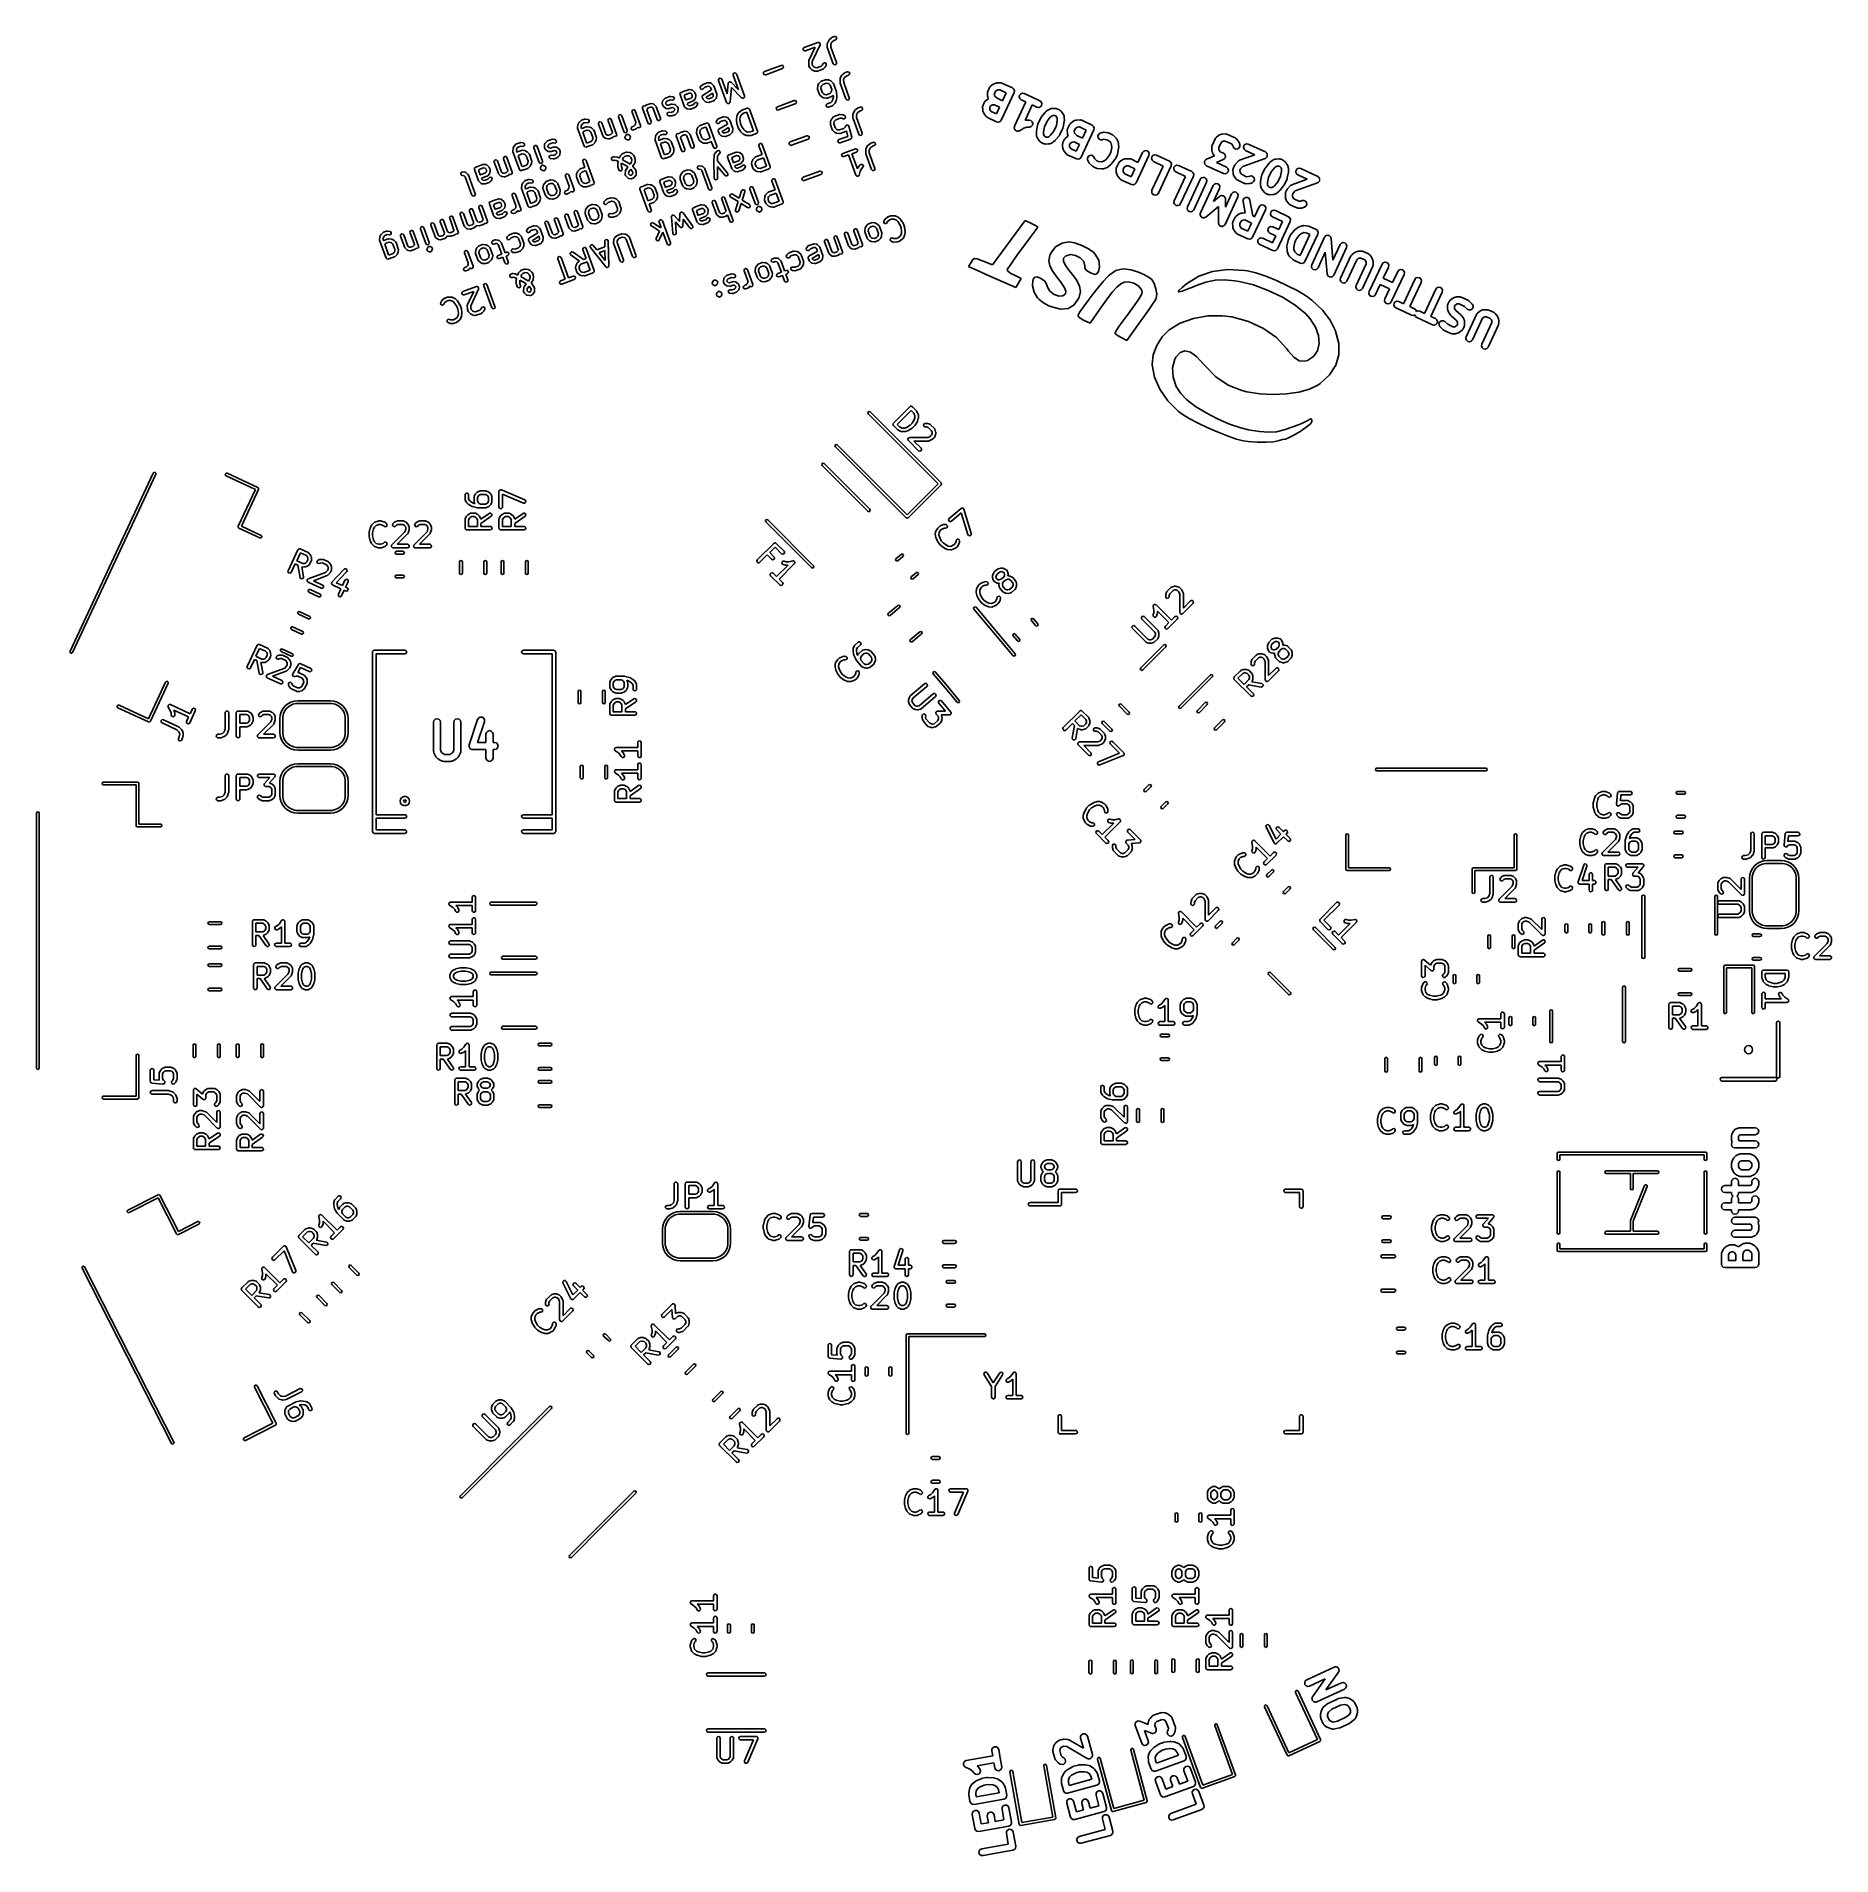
# Model space of a CAD drawing. Extents: x -1.52 to 1.51, y -1.53 to 1.54.
import ezdxf

# ---------------------------------------------------------------- set-up
doc = ezdxf.new("R2010")
doc.units = 0
doc.header["$MEASUREMENT"] = 0
doc.layers.add('BLACK', color=7, linetype='CONTINUOUS')

msp = doc.modelspace()

# ---------------------------------------------------------------- linework, layer by layer
at = {"layer": 'BLACK', "linetype": 'CONTINUOUS'}
for p, q in [((-0.177, 1.5356), (-0.1762, 1.536)), ((-0.1762, 1.536), (-0.1726, 1.5373)), ((-0.1762, 1.536), (-0.1762, 1.536)), ((-0.1726, 1.5373), (-0.1716, 1.5375)), ((-0.1716, 1.5375), (-0.1697, 1.5368)), ((-0.1697, 1.5368), (-0.1687, 1.535)), ((-0.2256, 1.5154), (-0.2253, 1.5174)), ((-0.2246, 1.5137), (-0.2256, 1.5154)), ((-0.2253, 1.5174), (-0.2237, 1.5187)), ((-0.2227, 1.513), (-0.2246, 1.5137)), ((-0.2237, 1.5187), (-0.2008, 1.527)), ((-0.2217, 1.5132), (-0.2227, 1.513)), ((-0.2055, 1.5191), (-0.2217, 1.5132)), ((-0.2159, 1.4967), (-0.2055, 1.5191)), ((-0.1971, 1.523), (-0.2103, 1.4948)), ((-0.2008, 1.527), (-0.2002, 1.5272)), ((-0.2002, 1.5272), (-0.2001, 1.5272)), ((-0.2001, 1.5272), (-0.2, 1.5272)), ((-0.2, 1.5272), (-0.1998, 1.5272)), ((-0.1998, 1.5272), (-0.199, 1.5269)), ((-0.199, 1.5269), (-0.1981, 1.5267)), ((-0.1981, 1.5267), (-0.198, 1.5266)), ((-0.198, 1.5266), (-0.1979, 1.5265)), ((-0.1979, 1.5265), (-0.1975, 1.5258)), ((-0.1975, 1.5258), (-0.197, 1.525)), ((-0.1969, 1.5248), (-0.1971, 1.5239)), ((-0.1971, 1.5239), (-0.1971, 1.523)), ((-0.197, 1.525), (-0.197, 1.5249)), ((-0.197, 1.5249), (-0.1969, 1.5248)), ((-0.185, 1.5247), (-0.1848, 1.5257)), ((-0.1848, 1.5188), (-0.185, 1.5247)), ((-0.1848, 1.5257), (-0.1847, 1.5258)), ((-0.1848, 1.5187), (-0.1848, 1.5188)), ((-0.1846, 1.5178), (-0.1848, 1.5187)), ((-0.1847, 1.526), (-0.1825, 1.5308)), ((-0.1847, 1.5258), (-0.1847, 1.526)), ((-0.175, 1.4914), (-0.1846, 1.5178)), ((-0.1825, 1.5308), (-0.1819, 1.5316)), ((-0.1819, 1.5316), (-0.1817, 1.5317)), ((-0.1817, 1.5317), (-0.1816, 1.5319)), ((-0.1816, 1.5319), (-0.177, 1.5356)), ((-0.1774, 1.5277), (-0.1791, 1.5241)), ((-0.1791, 1.5241), (-0.1789, 1.5194)), ((-0.1789, 1.5194), (-0.1695, 1.4934)), ((-0.1737, 1.5306), (-0.1774, 1.5277)), ((-0.1706, 1.5317), (-0.1737, 1.5306)), ((-0.1691, 1.5331), (-0.1706, 1.5317)), ((-0.1687, 1.535), (-0.1691, 1.5331)), ((-0.3437, 1.473), (-0.343, 1.4749)), ((-0.343, 1.4749), (-0.3413, 1.4759)), ((-0.3413, 1.4759), (-0.3393, 1.4755)), ((-0.3393, 1.4755), (-0.338, 1.474)), ((-0.2927, 1.475), (-0.2924, 1.477)), ((-0.2917, 1.4733), (-0.2927, 1.475)), ((-0.2924, 1.477), (-0.2908, 1.4783)), ((-0.2908, 1.4783), (-0.2626, 1.4886)), ((-0.2606, 1.483), (-0.2888, 1.4728)), ((-0.2626, 1.4886), (-0.2616, 1.4888)), ((-0.2616, 1.4888), (-0.2597, 1.4881)), ((-0.2591, 1.4843), (-0.2606, 1.483)), ((-0.2597, 1.4881), (-0.2587, 1.4863)), ((-0.2587, 1.4863), (-0.2591, 1.4843)), ((-0.2162, 1.4953), (-0.2161, 1.4964)), ((-0.216, 1.4894), (-0.2162, 1.4953)), ((-0.2161, 1.4964), (-0.2159, 1.4965)), ((-0.2159, 1.4885), (-0.216, 1.4894)), ((-0.216, 1.4894), (-0.216, 1.4894)), ((-0.2159, 1.4965), (-0.2159, 1.4967)), ((-0.2146, 1.485), (-0.2159, 1.4885)), ((-0.2145, 1.4848), (-0.2146, 1.485)), ((-0.2145, 1.4847), (-0.2145, 1.4848)), ((-0.2138, 1.4838), (-0.2145, 1.4847)), ((-0.2108, 1.481), (-0.2138, 1.4838)), ((-0.2107, 1.4809), (-0.2108, 1.481)), ((-0.21, 1.4804), (-0.2107, 1.4809)), ((-0.2103, 1.4948), (-0.2102, 1.4901)), ((-0.2102, 1.4901), (-0.2093, 1.4876)), ((-0.2076, 1.4793), (-0.21, 1.4804)), ((-0.2093, 1.4876), (-0.2071, 1.4856)), ((-0.2075, 1.4793), (-0.2076, 1.4793)), ((-0.2067, 1.479), (-0.2075, 1.4793)), ((-0.2071, 1.4856), (-0.2055, 1.4849)), ((-0.2025, 1.4786), (-0.2067, 1.479)), ((-0.2055, 1.4849), (-0.2026, 1.4845)), ((-0.2026, 1.4845), (-0.1951, 1.4872)), ((-0.2024, 1.4786), (-0.2025, 1.4786)), ((-0.2022, 1.4786), (-0.2024, 1.4786)), ((-0.2012, 1.4787), (-0.2022, 1.4786)), ((-0.1924, 1.4819), (-0.2012, 1.4787)), ((-0.1951, 1.4872), (-0.193, 1.4894)), ((-0.193, 1.4894), (-0.1921, 1.4914)), ((-0.1922, 1.4821), (-0.1924, 1.4819)), ((-0.1921, 1.4821), (-0.1922, 1.4821)), ((-0.1921, 1.4914), (-0.1915, 1.4922)), ((-0.1912, 1.4827), (-0.1921, 1.4821)), ((-0.1915, 1.4922), (-0.1896, 1.4931)), ((-0.1884, 1.4857), (-0.1912, 1.4827)), ((-0.1896, 1.4931), (-0.1877, 1.4926)), ((-0.1883, 1.4858), (-0.1884, 1.4857)), ((-0.1878, 1.4865), (-0.1883, 1.4858)), ((-0.1867, 1.4889), (-0.1878, 1.4865)), ((-0.1877, 1.4926), (-0.1865, 1.4909)), ((-0.1865, 1.4909), (-0.1867, 1.4889)), ((-0.1737, 1.4898), (-0.175, 1.4914)), ((-0.1717, 1.4895), (-0.1737, 1.4898)), ((-0.17, 1.4905), (-0.1717, 1.4895)), ((-0.1693, 1.4924), (-0.17, 1.4905)), ((-0.1695, 1.4934), (-0.1693, 1.4924)), ((-0.1599, 1.4723), (-0.1553, 1.476)), ((-0.1553, 1.476), (-0.1545, 1.4764)), ((-0.1545, 1.4765), (-0.151, 1.4777)), ((-0.1545, 1.4764), (-0.1545, 1.4765)), ((-0.151, 1.4777), (-0.1499, 1.4779)), ((-0.1499, 1.4779), (-0.148, 1.4772)), ((-0.148, 1.4772), (-0.147, 1.4755)), ((-0.147, 1.4755), (-0.1474, 1.4735)), ((-0.4292, 1.4436), (-0.4284, 1.4442)), ((-0.4284, 1.4442), (-0.4282, 1.4442)), ((-0.4282, 1.4442), (-0.4281, 1.4443)), ((-0.4281, 1.4443), (-0.4193, 1.4475)), ((-0.4193, 1.4475), (-0.4183, 1.4477)), ((-0.4183, 1.4477), (-0.4181, 1.4477)), ((-0.4181, 1.4477), (-0.4179, 1.4477)), ((-0.4179, 1.4477), (-0.4138, 1.4472)), ((-0.4138, 1.4472), (-0.4128, 1.4469)), ((-0.4128, 1.4469), (-0.4125, 1.4466)), ((-0.4125, 1.4466), (-0.4121, 1.4464)), ((-0.4121, 1.4464), (-0.409, 1.4435)), ((-0.3994, 1.4509), (-0.3986, 1.4527)), ((-0.3988, 1.4489), (-0.3994, 1.4509)), ((-0.3972, 1.4478), (-0.3988, 1.4489)), ((-0.3986, 1.4527), (-0.3957, 1.4558)), ((-0.3952, 1.4481), (-0.3972, 1.4478)), ((-0.3957, 1.4558), (-0.3949, 1.4564)), ((-0.3943, 1.4487), (-0.3952, 1.4481)), ((-0.3949, 1.4564), (-0.3947, 1.4564)), ((-0.3947, 1.4564), (-0.3946, 1.4565)), ((-0.3946, 1.4565), (-0.3876, 1.4591)), ((-0.3946, 1.4385), (-0.3804, 1.4472)), ((-0.3919, 1.4512), (-0.3943, 1.4487)), ((-0.3862, 1.4533), (-0.3919, 1.4512)), ((-0.3876, 1.4591), (-0.3865, 1.4592)), ((-0.3865, 1.4592), (-0.3864, 1.4592)), ((-0.3864, 1.4592), (-0.3862, 1.4592)), ((-0.3862, 1.4592), (-0.382, 1.4588)), ((-0.3837, 1.453), (-0.3862, 1.4533)), ((-0.3819, 1.4513), (-0.3837, 1.453)), ((-0.382, 1.4588), (-0.3811, 1.4585)), ((-0.3804, 1.4472), (-0.3819, 1.4513)), ((-0.3811, 1.4585), (-0.3808, 1.4581)), ((-0.3808, 1.4581), (-0.3804, 1.458)), ((-0.3804, 1.458), (-0.3773, 1.4551)), ((-0.3773, 1.4551), (-0.3767, 1.4543)), ((-0.3767, 1.4543), (-0.3767, 1.4541)), ((-0.3767, 1.4541), (-0.3766, 1.454)), ((-0.3766, 1.454), (-0.3714, 1.4399)), ((-0.3684, 1.464), (-0.3677, 1.4659)), ((-0.3682, 1.463), (-0.3684, 1.464)), ((-0.3547, 1.426), (-0.3682, 1.463)), ((-0.3677, 1.4659), (-0.3659, 1.4669)), ((-0.3659, 1.4669), (-0.3639, 1.4666)), ((-0.3639, 1.4666), (-0.3626, 1.465)), ((-0.3626, 1.465), (-0.3537, 1.4405)), ((-0.3537, 1.4405), (-0.3522, 1.4582)), ((-0.3522, 1.4582), (-0.3521, 1.4586)), ((-0.3521, 1.4587), (-0.352, 1.4588)), ((-0.3521, 1.4586), (-0.3521, 1.4587)), ((-0.352, 1.4588), (-0.3519, 1.4592)), ((-0.3519, 1.4592), (-0.3514, 1.4597)), ((-0.3514, 1.4597), (-0.3509, 1.4603)), ((-0.3509, 1.4603), (-0.3507, 1.4604)), ((-0.3507, 1.4604), (-0.3505, 1.4606)), ((-0.3505, 1.4606), (-0.3497, 1.4607)), ((-0.3497, 1.4607), (-0.349, 1.4609)), ((-0.349, 1.4609), (-0.3487, 1.4607)), ((-0.3468, 1.4513), (-0.349, 1.4267)), ((-0.3487, 1.4607), (-0.3485, 1.4608)), ((-0.3485, 1.4608), (-0.3478, 1.4603)), ((-0.3478, 1.4603), (-0.3471, 1.46)), ((-0.3471, 1.46), (-0.3346, 1.4475)), ((-0.3294, 1.4339), (-0.3468, 1.4513)), ((-0.3435, 1.472), (-0.3437, 1.473)), ((-0.3346, 1.4475), (-0.3435, 1.472)), ((-0.338, 1.474), (-0.3245, 1.437)), ((-0.2898, 1.4726), (-0.2917, 1.4733)), ((-0.2888, 1.4728), (-0.2898, 1.4726)), ((-0.2014, 1.4497), (-0.2009, 1.4538)), ((-0.2014, 1.4495), (-0.2014, 1.4497)), ((-0.2014, 1.4493), (-0.2014, 1.4495)), ((-0.2012, 1.4483), (-0.2014, 1.4493)), ((-0.198, 1.4395), (-0.2012, 1.4483)), ((-0.2009, 1.4538), (-0.2007, 1.4547)), ((-0.2007, 1.4547), (-0.1995, 1.4571)), ((-0.2007, 1.4547), (-0.2007, 1.4547)), ((-0.1995, 1.4571), (-0.199, 1.4579)), ((-0.199, 1.4579), (-0.1961, 1.461)), ((-0.199, 1.4579), (-0.199, 1.4579)), ((-0.1961, 1.461), (-0.1953, 1.4616)), ((-0.1951, 1.4527), (-0.1955, 1.4497)), ((-0.1955, 1.4497), (-0.1927, 1.4422)), ((-0.1953, 1.4616), (-0.1951, 1.4616)), ((-0.1951, 1.4616), (-0.195, 1.4617)), ((-0.1944, 1.4542), (-0.1951, 1.4527)), ((-0.195, 1.4617), (-0.1879, 1.4643)), ((-0.1923, 1.4564), (-0.1944, 1.4542)), ((-0.1866, 1.4585), (-0.1923, 1.4564)), ((-0.1879, 1.4643), (-0.1869, 1.4645)), ((-0.1869, 1.4645), (-0.1868, 1.4644)), ((-0.1868, 1.4644), (-0.1866, 1.4644)), ((-0.1866, 1.4644), (-0.1824, 1.464)), ((-0.1836, 1.4581), (-0.1866, 1.4585)), ((-0.1821, 1.4574), (-0.1836, 1.4581)), ((-0.1824, 1.464), (-0.1816, 1.4637)), ((-0.1799, 1.4553), (-0.1821, 1.4574)), ((-0.1816, 1.4637), (-0.1815, 1.4637)), ((-0.1815, 1.4637), (-0.1791, 1.4626)), ((-0.1771, 1.4479), (-0.1799, 1.4553)), ((-0.1791, 1.4626), (-0.1784, 1.4621)), ((-0.1784, 1.4621), (-0.1783, 1.4621)), ((-0.1783, 1.4621), (-0.1753, 1.4592)), ((-0.1782, 1.4433), (-0.1775, 1.4449)), ((-0.1775, 1.4449), (-0.1771, 1.4479)), ((-0.1753, 1.4592), (-0.1747, 1.4583)), ((-0.1747, 1.4583), (-0.1747, 1.4582)), ((-0.1747, 1.4582), (-0.1746, 1.458)), ((-0.1746, 1.458), (-0.1694, 1.4439)), ((-0.1694, 1.4439), (-0.1693, 1.4433)), ((-0.1633, 1.4651), (-0.1632, 1.4661)), ((-0.1631, 1.4592), (-0.1633, 1.4651)), ((-0.1632, 1.4661), (-0.163, 1.4663)), ((-0.1631, 1.4591), (-0.1631, 1.4592)), ((-0.163, 1.4583), (-0.1631, 1.4591)), ((-0.163, 1.4664), (-0.1608, 1.4712)), ((-0.163, 1.4663), (-0.163, 1.4664)), ((-0.1533, 1.4318), (-0.163, 1.4583)), ((-0.1608, 1.4712), (-0.1602, 1.4721)), ((-0.1602, 1.4721), (-0.16, 1.4722)), ((-0.16, 1.4722), (-0.1599, 1.4723)), ((-0.1557, 1.4681), (-0.1574, 1.4646)), ((-0.1574, 1.4646), (-0.1572, 1.4598)), ((-0.1572, 1.4598), (-0.1478, 1.4339)), ((-0.152, 1.4711), (-0.1557, 1.4681)), ((-0.1489, 1.4722), (-0.152, 1.4711)), ((-0.1474, 1.4735), (-0.1489, 1.4722)), ((0.0858, 1.4431), (0.0861, 1.4445)), ((0.0861, 1.4445), (0.0892, 1.4511)), ((0.0892, 1.4511), (0.09, 1.4521)), ((0.09, 1.4521), (0.0908, 1.4532)), ((0.0908, 1.4532), (0.0951, 1.4566)), ((0.0951, 1.4566), (0.096, 1.457)), ((0.096, 1.457), (0.0968, 1.4575)), ((0.0968, 1.4575), (0.1, 1.4587)), ((0.0993, 1.4448), (0.0974, 1.4407)), ((0.1017, 1.4468), (0.0993, 1.4448)), ((0.1, 1.4587), (0.1009, 1.4588)), ((0.1009, 1.4588), (0.1019, 1.4591)), ((0.1031, 1.4473), (0.1017, 1.4468)), ((0.1019, 1.4591), (0.1073, 1.4592)), ((0.1062, 1.4474), (0.1031, 1.4473)), ((0.1173, 1.4422), (0.1062, 1.4474)), ((0.1073, 1.4592), (0.1086, 1.4589)), ((0.1086, 1.4589), (0.11, 1.4587)), ((0.11, 1.4587), (0.1276, 1.4504)), ((0.1276, 1.4504), (0.1276, 1.4504)), ((0.1276, 1.4504), (0.13, 1.4485)), ((0.13, 1.4485), (0.131, 1.4456)), ((0.131, 1.4456), (0.1305, 1.4426)), ((-0.5139, 1.4127), (-0.5121, 1.4137)), ((-0.5121, 1.4137), (-0.5102, 1.4133)), ((-0.5102, 1.4133), (-0.5089, 1.4118)), ((-0.497, 1.4172), (-0.4963, 1.4191)), ((-0.4968, 1.4162), (-0.497, 1.4172)), ((-0.4878, 1.3915), (-0.4968, 1.4162)), ((-0.4963, 1.4191), (-0.4945, 1.4201)), ((-0.4945, 1.4201), (-0.4925, 1.4198)), ((-0.4925, 1.4198), (-0.4924, 1.4196)), ((-0.4924, 1.4196), (-0.4909, 1.4211)), ((-0.4909, 1.4211), (-0.49, 1.4218)), ((-0.49, 1.4218), (-0.4899, 1.4218)), ((-0.4899, 1.4218), (-0.4897, 1.4219)), ((-0.4897, 1.4219), (-0.4845, 1.4238)), ((-0.4891, 1.4144), (-0.4895, 1.4135)), ((-0.4895, 1.4135), (-0.4823, 1.3935)), ((-0.4871, 1.4166), (-0.4891, 1.4144)), ((-0.4831, 1.418), (-0.4871, 1.4166)), ((-0.4845, 1.4238), (-0.4834, 1.424)), ((-0.4834, 1.424), (-0.4833, 1.4239)), ((-0.4833, 1.4239), (-0.4831, 1.424)), ((-0.4831, 1.424), (-0.4789, 1.4235)), ((-0.4806, 1.4177), (-0.4831, 1.418)), ((-0.4788, 1.416), (-0.4806, 1.4177)), ((-0.4789, 1.4235), (-0.478, 1.4232)), ((-0.472, 1.3973), (-0.4788, 1.416)), ((-0.478, 1.4232), (-0.4777, 1.4229)), ((-0.4777, 1.4229), (-0.4772, 1.4227)), ((-0.4772, 1.4227), (-0.4742, 1.4198)), ((-0.4742, 1.4198), (-0.4736, 1.419)), ((-0.4736, 1.419), (-0.4736, 1.4188)), ((-0.4736, 1.4188), (-0.4735, 1.4187)), ((-0.4735, 1.4187), (-0.4664, 1.3993)), ((-0.4633, 1.4238), (-0.4628, 1.428)), ((-0.4633, 1.4236), (-0.4633, 1.4238)), ((-0.4633, 1.4234), (-0.4633, 1.4236)), ((-0.4632, 1.4224), (-0.4633, 1.4234)), ((-0.4625, 1.4207), (-0.4632, 1.4224)), ((-0.4628, 1.428), (-0.4625, 1.4289)), ((-0.4625, 1.4289), (-0.4622, 1.4292)), ((-0.4624, 1.4205), (-0.4625, 1.4207)), ((-0.4624, 1.4204), (-0.4624, 1.4205)), ((-0.4618, 1.4195), (-0.4624, 1.4204)), ((-0.4622, 1.4292), (-0.462, 1.4296)), ((-0.462, 1.4296), (-0.4592, 1.4327)), ((-0.4587, 1.4167), (-0.4618, 1.4195)), ((-0.4592, 1.4327), (-0.4583, 1.4333)), ((-0.4583, 1.4165), (-0.4587, 1.4167)), ((-0.4583, 1.4333), (-0.4582, 1.4333)), ((-0.458, 1.4162), (-0.4583, 1.4165)), ((-0.4582, 1.4333), (-0.458, 1.4334)), ((-0.458, 1.4334), (-0.451, 1.436)), ((-0.457, 1.4159), (-0.458, 1.4162)), ((-0.4571, 1.4263), (-0.4574, 1.4238)), ((-0.4574, 1.4238), (-0.4572, 1.4233)), ((-0.4572, 1.4233), (-0.4554, 1.4216)), ((-0.4554, 1.4281), (-0.4571, 1.4263)), ((-0.4529, 1.4154), (-0.457, 1.4159)), ((-0.4496, 1.4302), (-0.4554, 1.4281)), ((-0.4554, 1.4216), (-0.4529, 1.4213)), ((-0.4529, 1.4213), (-0.4483, 1.423)), ((-0.4527, 1.4154), (-0.4529, 1.4154)), ((-0.4525, 1.4154), (-0.4527, 1.4154)), ((-0.4515, 1.4156), (-0.4525, 1.4154)), ((-0.4469, 1.4172), (-0.4515, 1.4156)), ((-0.451, 1.436), (-0.45, 1.4362)), ((-0.45, 1.4362), (-0.4498, 1.4361)), ((-0.4498, 1.4361), (-0.4496, 1.4362)), ((-0.4496, 1.4362), (-0.4455, 1.4357)), ((-0.4461, 1.4298), (-0.4496, 1.4302)), ((-0.4483, 1.423), (-0.4472, 1.4232)), ((-0.4472, 1.4232), (-0.4471, 1.4231)), ((-0.4471, 1.4231), (-0.4469, 1.4232)), ((-0.4469, 1.4232), (-0.4427, 1.4227)), ((-0.4444, 1.4169), (-0.4469, 1.4172)), ((-0.4442, 1.4303), (-0.4461, 1.4298)), ((-0.4455, 1.4357), (-0.4445, 1.4354)), ((-0.4445, 1.4354), (-0.4431, 1.4339)), ((-0.4426, 1.4152), (-0.4444, 1.4169)), ((-0.443, 1.4319), (-0.4442, 1.4303)), ((-0.4431, 1.4339), (-0.443, 1.4319)), ((-0.4427, 1.4227), (-0.4418, 1.4224)), ((-0.4427, 1.4123), (-0.4424, 1.4148)), ((-0.4424, 1.4148), (-0.4426, 1.4152)), ((-0.4418, 1.4224), (-0.4415, 1.4221)), ((-0.4415, 1.4221), (-0.441, 1.4219)), ((-0.441, 1.4219), (-0.438, 1.419)), ((-0.438, 1.419), (-0.4374, 1.4182)), ((-0.4374, 1.4182), (-0.4374, 1.418)), ((-0.4374, 1.418), (-0.4373, 1.4179)), ((-0.4373, 1.4179), (-0.4366, 1.4161)), ((-0.4365, 1.4148), (-0.4369, 1.4106)), ((-0.4366, 1.4161), (-0.4364, 1.4151)), ((-0.4364, 1.4151), (-0.4365, 1.415)), ((-0.4365, 1.415), (-0.4365, 1.4148)), ((-0.4335, 1.4403), (-0.4329, 1.4422)), ((-0.4334, 1.4393), (-0.4335, 1.4403)), ((-0.4263, 1.4199), (-0.4334, 1.4393)), ((-0.4329, 1.4422), (-0.4311, 1.4432)), ((-0.4311, 1.4432), (-0.4298, 1.4429)), ((-0.4298, 1.4429), (-0.4292, 1.4436)), ((-0.4254, 1.439), (-0.4266, 1.4378)), ((-0.4266, 1.4378), (-0.4236, 1.4298)), ((-0.4262, 1.4198), (-0.4263, 1.4199)), ((-0.4262, 1.4196), (-0.4262, 1.4198)), ((-0.4256, 1.4187), (-0.4262, 1.4196)), ((-0.4225, 1.4159), (-0.4256, 1.4187)), ((-0.4179, 1.4418), (-0.4254, 1.439)), ((-0.4236, 1.4298), (-0.4233, 1.4301)), ((-0.4233, 1.4301), (-0.4231, 1.4301)), ((-0.4231, 1.4301), (-0.4229, 1.4302)), ((-0.4229, 1.4302), (-0.4148, 1.4332)), ((-0.4221, 1.4157), (-0.4225, 1.4159)), ((-0.4218, 1.4154), (-0.4221, 1.4157)), ((-0.4208, 1.4151), (-0.4218, 1.4154)), ((-0.4203, 1.4249), (-0.4214, 1.4237)), ((-0.4214, 1.4237), (-0.421, 1.4226)), ((-0.421, 1.4226), (-0.4192, 1.4208)), ((-0.4167, 1.4146), (-0.4208, 1.4151)), ((-0.4121, 1.4279), (-0.4203, 1.4249)), ((-0.4192, 1.4208), (-0.4167, 1.4205)), ((-0.4154, 1.4415), (-0.4179, 1.4418)), ((-0.4167, 1.4205), (-0.4109, 1.4226)), ((-0.4165, 1.4146), (-0.4167, 1.4146)), ((-0.4163, 1.4146), (-0.4165, 1.4146)), ((-0.4153, 1.4148), (-0.4163, 1.4146)), ((-0.4136, 1.4397), (-0.4154, 1.4415)), ((-0.4083, 1.4173), (-0.4153, 1.4148)), ((-0.4148, 1.4332), (-0.4131, 1.435)), ((-0.4128, 1.4375), (-0.4136, 1.4397)), ((-0.4131, 1.435), (-0.4128, 1.4375)), ((-0.412, 1.428), (-0.4121, 1.4279)), ((-0.4118, 1.428), (-0.412, 1.428)), ((-0.411, 1.4286), (-0.4118, 1.428)), ((-0.4081, 1.4317), (-0.411, 1.4286)), ((-0.4109, 1.4226), (-0.4085, 1.4252)), ((-0.409, 1.4435), (-0.4084, 1.4427)), ((-0.4085, 1.4252), (-0.4077, 1.4258)), ((-0.4084, 1.4427), (-0.4084, 1.4425)), ((-0.4084, 1.4425), (-0.4083, 1.4424)), ((-0.4083, 1.4424), (-0.407, 1.4389)), ((-0.4081, 1.4174), (-0.4083, 1.4173)), ((-0.4079, 1.4321), (-0.4081, 1.4317)), ((-0.408, 1.4175), (-0.4081, 1.4174)), ((-0.4071, 1.4181), (-0.408, 1.4175)), ((-0.4076, 1.4324), (-0.4079, 1.4321)), ((-0.4077, 1.4258), (-0.4057, 1.426)), ((-0.4073, 1.4334), (-0.4076, 1.4324)), ((-0.4068, 1.4375), (-0.4073, 1.4334)), ((-0.4043, 1.4211), (-0.4071, 1.4181)), ((-0.407, 1.4389), (-0.4068, 1.4379)), ((-0.4068, 1.4379), (-0.4069, 1.4377)), ((-0.4069, 1.4377), (-0.4068, 1.4375)), ((-0.4057, 1.426), (-0.404, 1.4249)), ((-0.4035, 1.423), (-0.4043, 1.4211)), ((-0.404, 1.4249), (-0.4035, 1.423)), ((-0.3961, 1.436), (-0.3959, 1.4364)), ((-0.3959, 1.4349), (-0.3961, 1.436)), ((-0.3959, 1.4369), (-0.3956, 1.4373)), ((-0.3959, 1.4364), (-0.3959, 1.4369)), ((-0.3946, 1.4314), (-0.3959, 1.4349)), ((-0.3956, 1.4373), (-0.3954, 1.4379)), ((-0.3954, 1.4379), (-0.3949, 1.4381)), ((-0.3949, 1.4381), (-0.3946, 1.4385)), ((-0.3945, 1.4313), (-0.3946, 1.4314)), ((-0.3945, 1.4311), (-0.3945, 1.4313)), ((-0.3939, 1.4303), (-0.3945, 1.4311)), ((-0.3908, 1.4274), (-0.3939, 1.4303)), ((-0.3904, 1.4272), (-0.3908, 1.4274)), ((-0.3901, 1.4269), (-0.3904, 1.4272)), ((-0.3891, 1.4266), (-0.3901, 1.4269)), ((-0.3783, 1.4415), (-0.3895, 1.4347)), ((-0.3895, 1.4347), (-0.3893, 1.4341)), ((-0.3893, 1.4341), (-0.3875, 1.4324)), ((-0.385, 1.4261), (-0.3891, 1.4266)), ((-0.3875, 1.4324), (-0.385, 1.4321)), ((-0.385, 1.4321), (-0.3792, 1.4342)), ((-0.3848, 1.4262), (-0.385, 1.4261)), ((-0.3846, 1.4261), (-0.3848, 1.4262)), ((-0.3836, 1.4263), (-0.3846, 1.4261)), ((-0.3766, 1.4289), (-0.3836, 1.4263)), ((-0.3792, 1.4342), (-0.3775, 1.436)), ((-0.3772, 1.4385), (-0.3783, 1.4415)), ((-0.3775, 1.436), (-0.3772, 1.4385)), ((-0.3764, 1.429), (-0.3766, 1.4289)), ((-0.3763, 1.429), (-0.3764, 1.429)), ((-0.3754, 1.4296), (-0.3763, 1.429)), ((-0.3725, 1.4326), (-0.3754, 1.4296)), ((-0.3724, 1.4331), (-0.3725, 1.4326)), ((-0.372, 1.4334), (-0.3724, 1.4331)), ((-0.3718, 1.4343), (-0.372, 1.4334)), ((-0.3713, 1.4385), (-0.3718, 1.4343)), ((-0.3714, 1.4399), (-0.3713, 1.4388)), ((-0.3713, 1.4388), (-0.3713, 1.4387)), ((-0.3713, 1.4387), (-0.3713, 1.4385)), ((-0.3545, 1.4257), (-0.3547, 1.426)), ((-0.3544, 1.4253), (-0.3545, 1.4257)), ((-0.3538, 1.4249), (-0.3544, 1.4253)), ((-0.3534, 1.4244), (-0.3538, 1.4249)), ((-0.353, 1.4244), (-0.3534, 1.4244)), ((-0.3527, 1.4242), (-0.353, 1.4244)), ((-0.3521, 1.4242), (-0.3527, 1.4242)), ((-0.3514, 1.4241), (-0.3521, 1.4242)), ((-0.3511, 1.4243), (-0.3514, 1.4241)), ((-0.3507, 1.4243), (-0.3511, 1.4243)), ((-0.3502, 1.4248), (-0.3507, 1.4243)), ((-0.3497, 1.4251), (-0.3502, 1.4248)), ((-0.3495, 1.4255), (-0.3497, 1.4251)), ((-0.3493, 1.4258), (-0.3495, 1.4255)), ((-0.349, 1.4267), (-0.3493, 1.4258)), ((-0.3297, 1.4125), (-0.3289, 1.4129)), ((-0.329, 1.4337), (-0.3294, 1.4339)), ((-0.3288, 1.4334), (-0.329, 1.4337)), ((-0.3289, 1.413), (-0.3201, 1.4162)), ((-0.3289, 1.4129), (-0.3289, 1.413)), ((-0.3281, 1.4333), (-0.3288, 1.4334)), ((-0.3275, 1.433), (-0.3281, 1.4333)), ((-0.3272, 1.4331), (-0.3275, 1.433)), ((-0.3268, 1.4331), (-0.3272, 1.4331)), ((-0.3262, 1.4334), (-0.3268, 1.4331)), ((-0.3256, 1.4336), (-0.3262, 1.4334)), ((-0.3254, 1.4339), (-0.3256, 1.4336)), ((-0.325, 1.4341), (-0.3254, 1.4339)), ((-0.3248, 1.4347), (-0.325, 1.4341)), ((-0.3244, 1.4352), (-0.3248, 1.4347)), ((-0.3245, 1.437), (-0.3243, 1.436)), ((-0.3243, 1.436), (-0.3245, 1.4356)), ((-0.3245, 1.4356), (-0.3244, 1.4352)), ((-0.3201, 1.4162), (-0.3197, 1.4163)), ((-0.3197, 1.4163), (-0.3196, 1.4163)), ((-0.3196, 1.4163), (-0.3194, 1.4163)), ((-0.3194, 1.4163), (-0.3191, 1.4164)), ((-0.3191, 1.4164), (-0.3183, 1.4161)), ((-0.3183, 1.4161), (-0.3176, 1.416)), ((-0.3176, 1.416), (-0.3174, 1.4158)), ((-0.3174, 1.4158), (-0.3172, 1.4157)), ((-0.3172, 1.4157), (-0.3168, 1.415)), ((-0.3168, 1.415), (-0.3163, 1.4144)), ((-0.3163, 1.4144), (-0.3028, 1.3774)), ((-0.271, 1.4155), (-0.2707, 1.4175)), ((-0.27, 1.4137), (-0.271, 1.4155)), ((-0.2707, 1.4175), (-0.2691, 1.4188)), ((-0.2681, 1.413), (-0.27, 1.4137)), ((-0.2691, 1.4188), (-0.241, 1.429)), ((-0.2671, 1.4132), (-0.2681, 1.413)), ((-0.2389, 1.4235), (-0.2671, 1.4132)), ((-0.241, 1.429), (-0.2399, 1.4292)), ((-0.2399, 1.4292), (-0.238, 1.4285)), ((-0.2374, 1.4248), (-0.2389, 1.4235)), ((-0.238, 1.4285), (-0.237, 1.4268)), ((-0.237, 1.4268), (-0.2374, 1.4248)), ((-0.1979, 1.4394), (-0.198, 1.4395)), ((-0.1979, 1.4392), (-0.1979, 1.4394)), ((-0.1973, 1.4384), (-0.1979, 1.4392)), ((-0.1942, 1.4355), (-0.1973, 1.4384)), ((-0.1935, 1.435), (-0.1942, 1.4355)), ((-0.1942, 1.4355), (-0.1942, 1.4355)), ((-0.1911, 1.4338), (-0.1935, 1.435)), ((-0.1927, 1.4422), (-0.1905, 1.4401)), ((-0.191, 1.4338), (-0.1911, 1.4338)), ((-0.1902, 1.4336), (-0.191, 1.4338)), ((-0.1905, 1.4401), (-0.189, 1.4394)), ((-0.186, 1.4331), (-0.1902, 1.4336)), ((-0.189, 1.4394), (-0.186, 1.439)), ((-0.187, 1.4201), (-0.1866, 1.4221)), ((-0.1859, 1.4184), (-0.187, 1.4201)), ((-0.1866, 1.4221), (-0.1851, 1.4234)), ((-0.186, 1.439), (-0.1803, 1.4411)), ((-0.1858, 1.4331), (-0.186, 1.4331)), ((-0.184, 1.4177), (-0.1859, 1.4184)), ((-0.1856, 1.4331), (-0.1858, 1.4331)), ((-0.1846, 1.4333), (-0.1856, 1.4331)), ((-0.1851, 1.4234), (-0.1787, 1.4258)), ((-0.1776, 1.4358), (-0.1846, 1.4333)), ((-0.183, 1.4179), (-0.184, 1.4177)), ((-0.176, 1.4204), (-0.183, 1.4179)), ((-0.1803, 1.4411), (-0.1782, 1.4433)), ((-0.1787, 1.4258), (-0.1766, 1.428)), ((-0.1775, 1.4359), (-0.1776, 1.4358)), ((-0.1773, 1.436), (-0.1775, 1.4359)), ((-0.1765, 1.4366), (-0.1773, 1.436)), ((-0.1766, 1.428), (-0.1758, 1.4297)), ((-0.1747, 1.4384), (-0.1765, 1.4366)), ((-0.1759, 1.4206), (-0.176, 1.4204)), ((-0.1757, 1.4206), (-0.1759, 1.4206)), ((-0.1758, 1.4297), (-0.1744, 1.4354)), ((-0.1749, 1.4212), (-0.1757, 1.4206)), ((-0.172, 1.4242), (-0.1749, 1.4212)), ((-0.1744, 1.4354), (-0.1747, 1.4384)), ((-0.1719, 1.4243), (-0.172, 1.4242)), ((-0.1714, 1.425), (-0.1719, 1.4243)), ((-0.1703, 1.4274), (-0.1714, 1.425)), ((-0.1701, 1.428), (-0.1703, 1.4276)), ((-0.1703, 1.4276), (-0.1703, 1.4274)), ((-0.1685, 1.4345), (-0.1701, 1.428)), ((-0.1693, 1.4433), (-0.1693, 1.4432)), ((-0.1693, 1.4432), (-0.1685, 1.4355)), ((-0.1685, 1.4355), (-0.1685, 1.4345)), ((-0.1685, 1.4345), (-0.1685, 1.4345)), ((-0.152, 1.4303), (-0.1533, 1.4318)), ((-0.1501, 1.4299), (-0.152, 1.4303)), ((-0.1483, 1.4309), (-0.1501, 1.4299)), ((-0.1476, 1.4328), (-0.1483, 1.4309)), ((-0.1478, 1.4339), (-0.1476, 1.4328)), ((-0.1383, 1.4127), (-0.1336, 1.4164)), ((-0.1336, 1.4164), (-0.1328, 1.4168)), ((-0.1328, 1.4169), (-0.1293, 1.4182)), ((-0.1328, 1.4168), (-0.1328, 1.4169)), ((-0.1293, 1.4182), (-0.1283, 1.4184)), ((-0.1283, 1.4184), (-0.1264, 1.4177)), ((-0.1257, 1.4139), (-0.1273, 1.4126)), ((-0.1264, 1.4177), (-0.1254, 1.4159)), ((-0.1254, 1.4159), (-0.1257, 1.4139)), ((0.0774, 1.4187), (0.0777, 1.42)), ((0.0776, 1.4132), (0.0774, 1.4187)), ((0.0778, 1.4123), (0.0776, 1.4132)), ((0.0777, 1.42), (0.078, 1.4213)), ((0.078, 1.4213), (0.08, 1.4258)), ((0.08, 1.4258), (0.0809, 1.4268)), ((0.0809, 1.4268), (0.0817, 1.4279)), ((0.0817, 1.4279), (0.086, 1.4313)), ((0.0855, 1.4418), (0.0858, 1.4431)), ((0.0857, 1.4364), (0.0855, 1.4418)), ((0.0859, 1.4354), (0.0857, 1.4364)), ((0.086, 1.4345), (0.0859, 1.4354)), ((0.087, 1.4318), (0.086, 1.4345)), ((0.086, 1.4313), (0.0869, 1.4317)), ((0.0869, 1.4317), (0.087, 1.4318)), ((0.0901, 1.4195), (0.0893, 1.4176)), ((0.0893, 1.4176), (0.0894, 1.4145)), ((0.0894, 1.4145), (0.0899, 1.4131)), ((0.0899, 1.4131), (0.0918, 1.4107)), ((0.0926, 1.4214), (0.0901, 1.4195)), ((0.094, 1.422), (0.0926, 1.4214)), ((0.0971, 1.422), (0.094, 1.422)), ((0.106, 1.4179), (0.0971, 1.422)), ((0.0974, 1.4407), (0.0974, 1.4376)), ((0.0974, 1.4376), (0.0978, 1.4366)), ((0.0978, 1.4366), (0.1017, 1.4329)), ((0.1006, 1.4065), (0.106, 1.4179)), ((0.1017, 1.4329), (0.1109, 1.4286)), ((0.1192, 1.4183), (0.1089, 1.3962)), ((0.1109, 1.4286), (0.1173, 1.4422)), ((0.1305, 1.4426), (0.1192, 1.4183)), ((0.1192, 1.4183), (0.1192, 1.4183)), ((0.1192, 1.4183), (0.1192, 1.4183)), ((0.1313, 1.3857), (0.1504, 1.4268)), ((0.1391, 1.4353), (0.1397, 1.4383)), ((0.1402, 1.4324), (0.1391, 1.4353)), ((0.1397, 1.4383), (0.1416, 1.4406)), ((0.1425, 1.4304), (0.1402, 1.4324)), ((0.1416, 1.4406), (0.1445, 1.4417)), ((0.1504, 1.4268), (0.1425, 1.4304)), ((0.1445, 1.4417), (0.1475, 1.4411)), ((0.1475, 1.4411), (0.1608, 1.435)), ((0.1611, 1.4218), (0.149, 1.3957)), ((0.1608, 1.435), (0.1608, 1.435)), ((0.1608, 1.435), (0.1608, 1.435)), ((0.1608, 1.435), (0.174, 1.4288)), ((0.169, 1.4181), (0.1611, 1.4218)), ((0.172, 1.4176), (0.169, 1.4181)), ((0.1749, 1.4186), (0.172, 1.4176)), ((0.174, 1.4288), (0.1764, 1.4268)), ((0.1769, 1.4209), (0.1749, 1.4186)), ((0.1764, 1.4268), (0.1774, 1.424)), ((0.1774, 1.424), (0.1769, 1.4209)), ((0.1836, 1.41), (0.1879, 1.4134)), ((0.1879, 1.4134), (0.1887, 1.4137)), ((0.1887, 1.4137), (0.1895, 1.4143)), ((0.1895, 1.4143), (0.1928, 1.4155)), ((0.1928, 1.4155), (0.1937, 1.4155)), ((0.1937, 1.4155), (0.1946, 1.4158)), ((0.1946, 1.4158), (0.2001, 1.416)), ((0.2001, 1.416), (0.2014, 1.4156)), ((0.2014, 1.4156), (0.2027, 1.4154)), ((0.2027, 1.4154), (0.2071, 1.4133)), ((0.2071, 1.4133), (0.2082, 1.4125)), ((-0.6064, 1.3834), (-0.6063, 1.3835)), ((-0.6062, 1.3823), (-0.6064, 1.3834)), ((-0.6063, 1.3837), (-0.6059, 1.3879)), ((-0.6063, 1.3835), (-0.6063, 1.3837)), ((-0.5953, 1.3524), (-0.6062, 1.3823)), ((-0.6059, 1.3879), (-0.6056, 1.3887)), ((-0.6056, 1.3888), (-0.6045, 1.3912)), ((-0.6056, 1.3887), (-0.6056, 1.3888)), ((-0.6045, 1.3912), (-0.604, 1.3919)), ((-0.604, 1.3919), (-0.6039, 1.392)), ((-0.6039, 1.392), (-0.6011, 1.395)), ((-0.6011, 1.395), (-0.6002, 1.3956)), ((-0.6, 1.3867), (-0.6004, 1.3837)), ((-0.6004, 1.3837), (-0.5997, 1.3817)), ((-0.6002, 1.3956), (-0.6001, 1.3956)), ((-0.6001, 1.3956), (-0.5999, 1.3958)), ((-0.5993, 1.3882), (-0.6, 1.3867)), ((-0.5999, 1.3958), (-0.5946, 1.3977)), ((-0.5973, 1.3904), (-0.5993, 1.3882)), ((-0.599, 1.3821), (-0.5919, 1.3847)), ((-0.5933, 1.3919), (-0.5973, 1.3904)), ((-0.5946, 1.3977), (-0.5936, 1.3979)), ((-0.5936, 1.3979), (-0.5935, 1.3978)), ((-0.5935, 1.3978), (-0.5933, 1.3978)), ((-0.5933, 1.3978), (-0.5891, 1.3974)), ((-0.5898, 1.3915), (-0.5933, 1.3919)), ((-0.5919, 1.3847), (-0.5909, 1.3849)), ((-0.5909, 1.3849), (-0.5907, 1.3848)), ((-0.5907, 1.3848), (-0.5906, 1.3849)), ((-0.5906, 1.3849), (-0.5864, 1.3844)), ((-0.5878, 1.392), (-0.5898, 1.3915)), ((-0.5891, 1.3974), (-0.5881, 1.3971)), ((-0.5881, 1.3971), (-0.5868, 1.3956)), ((-0.5866, 1.3936), (-0.5878, 1.392)), ((-0.5868, 1.3956), (-0.5866, 1.3936)), ((-0.5864, 1.3844), (-0.5856, 1.3841)), ((-0.5856, 1.3841), (-0.5855, 1.3841)), ((-0.5855, 1.3841), (-0.5831, 1.383)), ((-0.5831, 1.383), (-0.5824, 1.3825)), ((-0.5824, 1.3825), (-0.5823, 1.3825)), ((-0.5823, 1.3825), (-0.5793, 1.3796)), ((-0.571, 1.3903), (-0.5703, 1.3922)), ((-0.5708, 1.3893), (-0.571, 1.3903)), ((-0.5637, 1.3699), (-0.5708, 1.3893)), ((-0.5703, 1.3922), (-0.5685, 1.3932)), ((-0.5685, 1.3932), (-0.5665, 1.3928)), ((-0.5665, 1.3928), (-0.5652, 1.3913)), ((-0.5652, 1.3913), (-0.5584, 1.3725)), ((-0.5551, 1.396), (-0.5544, 1.3979)), ((-0.5549, 1.395), (-0.5551, 1.396)), ((-0.5476, 1.375), (-0.5549, 1.395)), ((-0.5544, 1.3979), (-0.5527, 1.3989)), ((-0.5527, 1.3989), (-0.5507, 1.3986)), ((-0.5507, 1.3986), (-0.5494, 1.397)), ((-0.5494, 1.397), (-0.5404, 1.3724)), ((-0.5375, 1.4024), (-0.5368, 1.4043)), ((-0.5373, 1.4014), (-0.5375, 1.4024)), ((-0.5283, 1.3768), (-0.5373, 1.4014)), ((-0.5368, 1.4043), (-0.535, 1.4054)), ((-0.535, 1.4054), (-0.5331, 1.405)), ((-0.5331, 1.405), (-0.5318, 1.4035)), ((-0.5318, 1.4035), (-0.5228, 1.3788)), ((-0.5161, 1.3818), (-0.5158, 1.3837)), ((-0.5158, 1.3837), (-0.5142, 1.385)), ((-0.5146, 1.4108), (-0.5139, 1.4127)), ((-0.5144, 1.4098), (-0.5146, 1.4108)), ((-0.5082, 1.3928), (-0.5144, 1.4098)), ((-0.5142, 1.385), (-0.5114, 1.3861)), ((-0.5114, 1.3861), (-0.5093, 1.3883)), ((-0.5093, 1.3883), (-0.5086, 1.3898)), ((-0.5089, 1.4118), (-0.4999, 1.3871)), ((-0.5086, 1.3898), (-0.5082, 1.3928)), ((-0.5048, 1.3844), (-0.5076, 1.3815)), ((-0.5041, 1.3836), (-0.5048, 1.3844)), ((-0.5021, 1.3832), (-0.5041, 1.3836)), ((-0.5004, 1.3842), (-0.5021, 1.3832)), ((-0.4997, 1.3861), (-0.5004, 1.3842)), ((-0.4999, 1.3871), (-0.4997, 1.3861)), ((-0.4865, 1.39), (-0.4878, 1.3915)), ((-0.4845, 1.3896), (-0.4865, 1.39)), ((-0.4828, 1.3906), (-0.4845, 1.3896)), ((-0.4821, 1.3925), (-0.4828, 1.3906)), ((-0.4823, 1.3935), (-0.4821, 1.3925)), ((-0.4707, 1.3957), (-0.472, 1.3973)), ((-0.4687, 1.3954), (-0.4707, 1.3957)), ((-0.4669, 1.3964), (-0.4687, 1.3954)), ((-0.4662, 1.3983), (-0.4669, 1.3964)), ((-0.4664, 1.3993), (-0.4662, 1.3983)), ((-0.455, 1.4073), (-0.4538, 1.4089)), ((-0.4549, 1.4053), (-0.455, 1.4073)), ((-0.4535, 1.4038), (-0.4549, 1.4053)), ((-0.4538, 1.4089), (-0.4519, 1.4094)), ((-0.4525, 1.4035), (-0.4535, 1.4038)), ((-0.4484, 1.4031), (-0.4525, 1.4035)), ((-0.4519, 1.4094), (-0.4484, 1.409)), ((-0.4484, 1.409), (-0.4444, 1.4104)), ((-0.4482, 1.4031), (-0.4484, 1.4031)), ((-0.448, 1.403), (-0.4482, 1.4031)), ((-0.447, 1.4032), (-0.448, 1.403)), ((-0.4417, 1.4051), (-0.447, 1.4032)), ((-0.4444, 1.4104), (-0.4427, 1.4123)), ((-0.4416, 1.4053), (-0.4417, 1.4051)), ((-0.4414, 1.4053), (-0.4416, 1.4053)), ((-0.4406, 1.4059), (-0.4414, 1.4053)), ((-0.4377, 1.4089), (-0.4406, 1.4059)), ((-0.4376, 1.4093), (-0.4377, 1.4089)), ((-0.4372, 1.4096), (-0.4376, 1.4093)), ((-0.4369, 1.4106), (-0.4372, 1.4096)), ((-0.405, 1.3804), (-0.4039, 1.3828)), ((-0.4039, 1.3828), (-0.4034, 1.3835)), ((-0.4034, 1.3835), (-0.4005, 1.3866)), ((-0.4034, 1.3835), (-0.4034, 1.3835)), ((-0.4005, 1.3866), (-0.3997, 1.3872)), ((-0.3997, 1.3872), (-0.3995, 1.3872)), ((-0.3995, 1.3872), (-0.3994, 1.3873)), ((-0.3994, 1.3873), (-0.3923, 1.3899)), ((-0.3909, 1.3841), (-0.3967, 1.382)), ((-0.3923, 1.3899), (-0.3913, 1.3901)), ((-0.3913, 1.3901), (-0.3911, 1.39)), ((-0.3911, 1.39), (-0.391, 1.3901)), ((-0.391, 1.3901), (-0.3902, 1.39)), ((-0.3893, 1.3839), (-0.3909, 1.3841)), ((-0.3902, 1.39), (-0.39, 1.3903)), ((-0.39, 1.3903), (-0.3883, 1.3913)), ((-0.3828, 1.3662), (-0.3893, 1.3839)), ((-0.3883, 1.3913), (-0.3863, 1.391)), ((-0.3863, 1.391), (-0.385, 1.3894)), ((-0.385, 1.3894), (-0.3715, 1.3524)), ((-0.3725, 1.3932), (-0.3717, 1.3951)), ((-0.3719, 1.3913), (-0.3725, 1.3932)), ((-0.3702, 1.3902), (-0.3719, 1.3913)), ((-0.3717, 1.3951), (-0.3688, 1.3981)), ((-0.3682, 1.3904), (-0.3702, 1.3902)), ((-0.3688, 1.3981), (-0.368, 1.3987)), ((-0.3674, 1.391), (-0.3682, 1.3904)), ((-0.368, 1.3987), (-0.3678, 1.3988)), ((-0.3678, 1.3988), (-0.3676, 1.3989)), ((-0.3677, 1.3808), (-0.3534, 1.3895)), ((-0.3676, 1.3989), (-0.3606, 1.4014)), ((-0.365, 1.3936), (-0.3674, 1.391)), ((-0.3592, 1.3957), (-0.365, 1.3936)), ((-0.3514, 1.3839), (-0.3625, 1.3771)), ((-0.3606, 1.4014), (-0.3596, 1.4016)), ((-0.3596, 1.4016), (-0.3594, 1.4016)), ((-0.3594, 1.4016), (-0.3592, 1.4016)), ((-0.3592, 1.4016), (-0.3551, 1.4011)), ((-0.3567, 1.3954), (-0.3592, 1.3957)), ((-0.3549, 1.3936), (-0.3567, 1.3954)), ((-0.3551, 1.4011), (-0.3541, 1.4008)), ((-0.3534, 1.3895), (-0.3549, 1.3936)), ((-0.3541, 1.4008), (-0.3538, 1.4005)), ((-0.3538, 1.4005), (-0.3534, 1.4003)), ((-0.3534, 1.4003), (-0.3503, 1.3974)), ((-0.3503, 1.3808), (-0.3514, 1.3839)), ((-0.3503, 1.3974), (-0.3497, 1.3966)), ((-0.3497, 1.3966), (-0.3497, 1.3964)), ((-0.3497, 1.3964), (-0.3496, 1.3963)), ((-0.3496, 1.3963), (-0.3445, 1.3822)), ((-0.3445, 1.3822), (-0.3443, 1.3812)), ((-0.3382, 1.3979), (-0.3377, 1.4021)), ((-0.3381, 1.3978), (-0.3382, 1.3979)), ((-0.3382, 1.3972), (-0.3381, 1.3978)), ((-0.3374, 1.3896), (-0.3382, 1.3972)), ((-0.3377, 1.4021), (-0.3374, 1.4029)), ((-0.3374, 1.403), (-0.3352, 1.4078)), ((-0.3374, 1.4029), (-0.3374, 1.403)), ((-0.3373, 1.3894), (-0.3374, 1.3896)), ((-0.3372, 1.3888), (-0.3373, 1.3894)), ((-0.3353, 1.3836), (-0.3372, 1.3888)), ((-0.3352, 1.3835), (-0.3353, 1.3836)), ((-0.3352, 1.4078), (-0.3346, 1.4086)), ((-0.335, 1.3829), (-0.3352, 1.3835)), ((-0.3306, 1.3765), (-0.335, 1.3829)), ((-0.3346, 1.4086), (-0.3344, 1.4087)), ((-0.3344, 1.4088), (-0.3297, 1.4125)), ((-0.3344, 1.4087), (-0.3344, 1.4088)), ((-0.3319, 1.4009), (-0.3323, 1.3975)), ((-0.3323, 1.3975), (-0.3315, 1.3905)), ((-0.3301, 1.4046), (-0.3319, 1.4009)), ((-0.3315, 1.3905), (-0.3299, 1.3859)), ((-0.3264, 1.4076), (-0.3301, 1.4046)), ((-0.3299, 1.3859), (-0.3259, 1.3801)), ((-0.3208, 1.4096), (-0.3264, 1.4076)), ((-0.3094, 1.3782), (-0.3208, 1.4096)), ((-0.1797, 1.3901), (-0.1792, 1.3943)), ((-0.1797, 1.3899), (-0.1797, 1.3901)), ((-0.1797, 1.3898), (-0.1797, 1.3899)), ((-0.1796, 1.3887), (-0.1797, 1.3898)), ((-0.1764, 1.3799), (-0.1796, 1.3887)), ((-0.1792, 1.3943), (-0.179, 1.3951)), ((-0.179, 1.3952), (-0.1779, 1.3976)), ((-0.179, 1.3951), (-0.179, 1.3952)), ((-0.1779, 1.3976), (-0.1774, 1.3983)), ((-0.1774, 1.3983), (-0.1773, 1.3984)), ((-0.1773, 1.3984), (-0.1744, 1.4014)), ((-0.1744, 1.4014), (-0.1736, 1.402)), ((-0.1734, 1.3931), (-0.1738, 1.3901)), ((-0.1738, 1.3901), (-0.171, 1.3826)), ((-0.1736, 1.402), (-0.1734, 1.402)), ((-0.1734, 1.402), (-0.1733, 1.4022)), ((-0.1727, 1.3946), (-0.1734, 1.3931)), ((-0.1733, 1.4022), (-0.1645, 1.4054)), ((-0.1706, 1.3968), (-0.1727, 1.3946)), ((-0.171, 1.3826), (-0.1689, 1.3805)), ((-0.1631, 1.3996), (-0.1706, 1.3968)), ((-0.1645, 1.4054), (-0.1635, 1.4055)), ((-0.1643, 1.3795), (-0.1568, 1.3822)), ((-0.1635, 1.4055), (-0.1633, 1.4055)), ((-0.1633, 1.4055), (-0.1632, 1.4055)), ((-0.1632, 1.4055), (-0.159, 1.405)), ((-0.1601, 1.3992), (-0.1631, 1.3996)), ((-0.1582, 1.3983), (-0.1601, 1.3992)), ((-0.159, 1.405), (-0.1581, 1.4048)), ((-0.1562, 1.3981), (-0.1582, 1.3983)), ((-0.1581, 1.4048), (-0.1581, 1.4048)), ((-0.1581, 1.4048), (-0.1557, 1.4037)), ((-0.1568, 1.3822), (-0.1548, 1.3844)), ((-0.1545, 1.3993), (-0.1562, 1.3981)), ((-0.1557, 1.4037), (-0.1548, 1.4031)), ((-0.1548, 1.4031), (-0.154, 1.4012)), ((-0.1548, 1.3844), (-0.1538, 1.3864)), ((-0.154, 1.4012), (-0.1545, 1.3993)), ((-0.1538, 1.3864), (-0.1532, 1.3872)), ((-0.1532, 1.3872), (-0.1523, 1.3877)), ((-0.1532, 1.3872), (-0.1532, 1.3872)), ((-0.1532, 1.3872), (-0.1532, 1.3872)), ((-0.1523, 1.3877), (-0.1514, 1.3881)), ((-0.1514, 1.3881), (-0.1514, 1.3881)), ((-0.1514, 1.3881), (-0.1514, 1.3881)), ((-0.1514, 1.3881), (-0.1504, 1.3878)), ((-0.1504, 1.3878), (-0.1495, 1.3875)), ((-0.1495, 1.3875), (-0.1495, 1.3875)), ((-0.1495, 1.3875), (-0.1494, 1.3875)), ((-0.1494, 1.3875), (-0.1489, 1.3867)), ((-0.1489, 1.3867), (-0.1483, 1.3859)), ((-0.1483, 1.3859), (-0.1483, 1.3859)), ((-0.1483, 1.3859), (-0.1483, 1.3859)), ((-0.1483, 1.3859), (-0.1436, 1.3676)), ((-0.1416, 1.4056), (-0.1415, 1.4066)), ((-0.1415, 1.3996), (-0.1416, 1.4056)), ((-0.1415, 1.4066), (-0.1414, 1.4067)), ((-0.1414, 1.3996), (-0.1415, 1.3996)), ((-0.1414, 1.4067), (-0.1413, 1.4069)), ((-0.1413, 1.3987), (-0.1414, 1.3996)), ((-0.1413, 1.4069), (-0.1391, 1.4117)), ((-0.1317, 1.3723), (-0.1413, 1.3987)), ((-0.1391, 1.4117), (-0.1385, 1.4125)), ((-0.1385, 1.4125), (-0.1384, 1.4126)), ((-0.1384, 1.4126), (-0.1383, 1.4127)), ((-0.134, 1.4086), (-0.1357, 1.405)), ((-0.1357, 1.405), (-0.1356, 1.4003)), ((-0.1356, 1.4003), (-0.1261, 1.3743)), ((-0.1303, 1.4115), (-0.134, 1.4086)), ((-0.1273, 1.4126), (-0.1303, 1.4115)), ((0.0779, 1.4114), (0.0778, 1.4123)), ((0.0791, 1.4081), (0.0779, 1.4114)), ((0.0796, 1.4074), (0.0791, 1.4081)), ((0.08, 1.4065), (0.0796, 1.4074)), ((0.0834, 1.4022), (0.08, 1.4065)), ((0.0845, 1.4014), (0.0834, 1.4022)), ((0.0855, 1.4005), (0.0845, 1.4014)), ((0.101, 1.3933), (0.0855, 1.4005)), ((0.0918, 1.4107), (0.1006, 1.4065)), ((0.104, 1.3928), (0.101, 1.3933)), ((0.101, 1.3933), (0.101, 1.3933)), ((0.1069, 1.3938), (0.104, 1.3928)), ((0.104, 1.3928), (0.104, 1.3928)), ((0.104, 1.3928), (0.104, 1.3928)), ((0.1089, 1.3962), (0.1069, 1.3938)), ((0.1089, 1.3962), (0.1089, 1.3962)), ((0.1307, 1.3831), (0.131, 1.3844)), ((0.1308, 1.3829), (0.1307, 1.3831)), ((0.1308, 1.3827), (0.1308, 1.3829)), ((0.1312, 1.3815), (0.1308, 1.3827)), ((0.131, 1.3844), (0.1313, 1.3857)), ((0.1467, 1.3824), (0.1397, 1.3782)), ((0.1517, 1.3843), (0.1467, 1.3824)), ((0.149, 1.3957), (0.1495, 1.3958)), ((0.1495, 1.3958), (0.1505, 1.3961)), ((0.1505, 1.3961), (0.1559, 1.3962)), ((0.1562, 1.3844), (0.1517, 1.3843)), ((0.1559, 1.3962), (0.1589, 1.3955)), ((0.1592, 1.3853), (0.1562, 1.3844)), ((0.1589, 1.3955), (0.1611, 1.3934)), ((0.1613, 1.3875), (0.1592, 1.3853)), ((0.1611, 1.3934), (0.162, 1.3905)), ((0.162, 1.3905), (0.1613, 1.3875)), ((0.1681, 1.3777), (0.17, 1.3876)), ((0.17, 1.3876), (0.1703, 1.3883)), ((0.1703, 1.3883), (0.1704, 1.389)), ((0.1704, 1.389), (0.1756, 1.4)), ((0.1756, 1.4), (0.1761, 1.4006)), ((0.1761, 1.4006), (0.1764, 1.4013)), ((0.1764, 1.4013), (0.1827, 1.409)), ((0.1815, 1.3846), (0.1798, 1.3761)), ((0.186, 1.3944), (0.1815, 1.3846)), ((0.1827, 1.409), (0.1832, 1.4094)), ((0.1832, 1.4094), (0.1836, 1.41)), ((0.1915, 1.4011), (0.186, 1.3944)), ((0.1945, 1.4035), (0.1915, 1.4011)), ((0.1959, 1.404), (0.1945, 1.4035)), ((0.199, 1.4041), (0.1959, 1.404)), ((0.1973, 1.3773), (0.2018, 1.387)), ((0.2009, 1.4032), (0.199, 1.4041)), ((0.2028, 1.4008), (0.2009, 1.4032)), ((0.2018, 1.387), (0.2034, 1.3955)), ((0.2033, 1.3994), (0.2028, 1.4008)), ((0.2034, 1.3955), (0.2033, 1.3994)), ((0.2128, 1.3827), (0.2077, 1.3716)), ((0.2082, 1.4125), (0.2093, 1.4117)), ((0.2093, 1.4117), (0.2127, 1.4074)), ((0.2127, 1.4074), (0.213, 1.4065)), ((0.2129, 1.3834), (0.2128, 1.3827)), ((0.2133, 1.384), (0.2129, 1.3834)), ((0.213, 1.4065), (0.2136, 1.4057)), ((0.2152, 1.3939), (0.2133, 1.384)), ((0.2136, 1.4057), (0.2148, 1.4025)), ((0.2148, 1.4025), (0.2149, 1.4016)), ((0.2149, 1.4016), (0.2151, 1.4006)), ((0.2151, 1.4006), (0.2153, 1.3952)), ((0.2153, 1.3952), (0.2151, 1.3946)), ((0.2151, 1.3946), (0.2152, 1.3939)), ((0.2208, 1.3816), (0.2239, 1.3883)), ((0.2239, 1.3883), (0.2248, 1.3893)), ((0.2248, 1.3893), (0.2256, 1.3904)), ((0.2256, 1.3904), (0.2298, 1.3938)), ((0.2298, 1.3938), (0.2307, 1.3942)), ((0.2307, 1.3942), (0.2315, 1.3947)), ((0.2315, 1.3947), (0.2347, 1.3959)), ((0.2364, 1.3839), (0.234, 1.382)), ((0.2347, 1.3959), (0.2357, 1.396)), ((0.2357, 1.396), (0.2366, 1.3962)), ((0.2379, 1.3844), (0.2364, 1.3839)), ((0.2366, 1.3962), (0.242, 1.3964)), ((0.241, 1.3845), (0.2379, 1.3844)), ((0.252, 1.3794), (0.241, 1.3845)), ((0.242, 1.3964), (0.2434, 1.3961)), ((0.2434, 1.3961), (0.2447, 1.3958)), ((0.2447, 1.3958), (0.2624, 1.3876)), ((0.2624, 1.3876), (0.2647, 1.3856)), ((0.2647, 1.3856), (0.2658, 1.3827)), ((0.2658, 1.3827), (0.2652, 1.3797)), ((-0.7137, 1.3514), (-0.7132, 1.3521)), ((-0.7132, 1.3522), (-0.7103, 1.3553)), ((-0.7132, 1.3521), (-0.7132, 1.3522)), ((-0.7103, 1.3553), (-0.7095, 1.3559)), ((-0.7095, 1.3559), (-0.7093, 1.3559)), ((-0.7093, 1.3559), (-0.7092, 1.356)), ((-0.7092, 1.356), (-0.7039, 1.3579)), ((-0.7025, 1.3521), (-0.7065, 1.3507)), ((-0.7039, 1.3579), (-0.7029, 1.3581)), ((-0.7029, 1.3581), (-0.7027, 1.358)), ((-0.7027, 1.358), (-0.7025, 1.3581)), ((-0.7025, 1.3581), (-0.6984, 1.3576)), ((-0.699, 1.3517), (-0.7025, 1.3521)), ((-0.6971, 1.3522), (-0.699, 1.3517)), ((-0.6984, 1.3576), (-0.6974, 1.3573)), ((-0.6974, 1.3573), (-0.696, 1.3558)), ((-0.6959, 1.3538), (-0.6971, 1.3522)), ((-0.696, 1.3558), (-0.6959, 1.3538)), ((-0.6802, 1.3505), (-0.6795, 1.3524)), ((-0.6795, 1.3524), (-0.6777, 1.3534)), ((-0.6777, 1.3534), (-0.6758, 1.3531)), ((-0.6758, 1.3531), (-0.6745, 1.3515)), ((-0.6745, 1.3515), (-0.6655, 1.3269)), ((-0.6624, 1.3513), (-0.6619, 1.3555)), ((-0.6619, 1.3555), (-0.6616, 1.3565)), ((-0.6616, 1.3565), (-0.6613, 1.3568)), ((-0.6613, 1.3568), (-0.6611, 1.3572)), ((-0.6611, 1.3572), (-0.6582, 1.3602)), ((-0.6582, 1.3602), (-0.6574, 1.3608)), ((-0.6574, 1.3608), (-0.6572, 1.3609)), ((-0.6572, 1.3609), (-0.6571, 1.361)), ((-0.6571, 1.361), (-0.6501, 1.3635)), ((-0.6562, 1.3538), (-0.6564, 1.3513)), ((-0.6544, 1.3557), (-0.6562, 1.3538)), ((-0.6487, 1.3578), (-0.6544, 1.3557)), ((-0.6501, 1.3635), (-0.649, 1.3637)), ((-0.649, 1.3637), (-0.6489, 1.3637)), ((-0.6489, 1.3637), (-0.6487, 1.3637)), ((-0.6487, 1.3637), (-0.6445, 1.3632)), ((-0.6452, 1.3574), (-0.6487, 1.3578)), ((-0.6433, 1.3578), (-0.6452, 1.3574)), ((-0.6445, 1.3632), (-0.6436, 1.3629)), ((-0.6436, 1.3629), (-0.6422, 1.3615)), ((-0.642, 1.3594), (-0.6433, 1.3578)), ((-0.6422, 1.3615), (-0.642, 1.3594)), ((-0.5997, 1.3817), (-0.5993, 1.382)), ((-0.5993, 1.382), (-0.5991, 1.382)), ((-0.5991, 1.382), (-0.599, 1.3821)), ((-0.5963, 1.3768), (-0.5974, 1.3756)), ((-0.5974, 1.3756), (-0.591, 1.3579)), ((-0.5906, 1.3789), (-0.5963, 1.3768)), ((-0.594, 1.3509), (-0.5953, 1.3524)), ((-0.5902, 1.3515), (-0.592, 1.3505)), ((-0.591, 1.3579), (-0.5893, 1.3577)), ((-0.5876, 1.3786), (-0.5906, 1.3789)), ((-0.5901, 1.3518), (-0.5902, 1.3515)), ((-0.5893, 1.3518), (-0.5901, 1.3518)), ((-0.5893, 1.3577), (-0.5836, 1.3598)), ((-0.5891, 1.3518), (-0.5893, 1.3518)), ((-0.589, 1.3517), (-0.5891, 1.3518)), ((-0.588, 1.3519), (-0.589, 1.3517)), ((-0.5809, 1.3545), (-0.588, 1.3519)), ((-0.586, 1.3779), (-0.5876, 1.3786)), ((-0.5838, 1.3758), (-0.586, 1.3779)), ((-0.5805, 1.3665), (-0.5838, 1.3758)), ((-0.5836, 1.3598), (-0.5815, 1.362)), ((-0.5815, 1.362), (-0.5808, 1.3635)), ((-0.5808, 1.3546), (-0.5809, 1.3545)), ((-0.5808, 1.3635), (-0.5805, 1.3665)), ((-0.5806, 1.3546), (-0.5808, 1.3546)), ((-0.5798, 1.3552), (-0.5806, 1.3546)), ((-0.5769, 1.3583), (-0.5798, 1.3552)), ((-0.5793, 1.3796), (-0.5787, 1.3788)), ((-0.5787, 1.3788), (-0.5786, 1.3786)), ((-0.5786, 1.3786), (-0.5785, 1.3784)), ((-0.5785, 1.3784), (-0.5747, 1.3679)), ((-0.5764, 1.3591), (-0.5769, 1.3583)), ((-0.5769, 1.3583), (-0.5769, 1.3583)), ((-0.5753, 1.3615), (-0.5764, 1.3591)), ((-0.5752, 1.3615), (-0.5753, 1.3615)), ((-0.575, 1.3624), (-0.5752, 1.3615)), ((-0.5745, 1.3665), (-0.575, 1.3624)), ((-0.5747, 1.3679), (-0.5745, 1.3669)), ((-0.5745, 1.3669), (-0.5746, 1.3667)), ((-0.5746, 1.3667), (-0.5745, 1.3665)), ((-0.5636, 1.3697), (-0.5637, 1.3699)), ((-0.5636, 1.3696), (-0.5636, 1.3697)), ((-0.563, 1.3687), (-0.5636, 1.3696)), ((-0.5599, 1.3659), (-0.563, 1.3687)), ((-0.5595, 1.3657), (-0.5599, 1.3659)), ((-0.5592, 1.3654), (-0.5595, 1.3657)), ((-0.5582, 1.3651), (-0.5592, 1.3654)), ((-0.5584, 1.3725), (-0.5566, 1.3708)), ((-0.5541, 1.3646), (-0.5582, 1.3651)), ((-0.5566, 1.3708), (-0.5541, 1.3705)), ((-0.5541, 1.3705), (-0.5501, 1.372)), ((-0.5539, 1.3646), (-0.5541, 1.3646)), ((-0.5537, 1.3646), (-0.5539, 1.3646)), ((-0.5527, 1.3647), (-0.5537, 1.3646)), ((-0.5474, 1.3667), (-0.5527, 1.3647)), ((-0.5501, 1.372), (-0.548, 1.3742)), ((-0.548, 1.3742), (-0.5476, 1.375)), ((-0.5473, 1.3668), (-0.5474, 1.3667)), ((-0.5471, 1.3668), (-0.5473, 1.3668)), ((-0.5463, 1.3674), (-0.5471, 1.3668)), ((-0.5448, 1.369), (-0.5463, 1.3674)), ((-0.5446, 1.3688), (-0.5448, 1.369)), ((-0.5427, 1.3685), (-0.5446, 1.3688)), ((-0.5409, 1.3695), (-0.5427, 1.3685)), ((-0.5402, 1.3714), (-0.5409, 1.3695)), ((-0.5404, 1.3724), (-0.5402, 1.3714)), ((-0.527, 1.3752), (-0.5283, 1.3768)), ((-0.525, 1.3749), (-0.527, 1.3752)), ((-0.5264, 1.3663), (-0.5262, 1.3671)), ((-0.5263, 1.3661), (-0.5264, 1.3663)), ((-0.5263, 1.3658), (-0.5263, 1.3661)), ((-0.5259, 1.3652), (-0.5263, 1.3658)), ((-0.5262, 1.3671), (-0.5261, 1.3678)), ((-0.5261, 1.3678), (-0.525, 1.3702)), ((-0.5256, 1.3645), (-0.5259, 1.3652)), ((-0.5252, 1.3642), (-0.5256, 1.3645)), ((-0.5252, 1.3641), (-0.5252, 1.3642)), ((-0.525, 1.3641), (-0.5252, 1.3641)), ((-0.5233, 1.3759), (-0.525, 1.3749)), ((-0.525, 1.3702), (-0.5248, 1.3705)), ((-0.5247, 1.3639), (-0.525, 1.3641)), ((-0.5248, 1.3705), (-0.5248, 1.3707)), ((-0.5248, 1.3707), (-0.5247, 1.3707)), ((-0.5247, 1.3707), (-0.5246, 1.3709)), ((-0.5247, 1.3707), (-0.5247, 1.3707)), ((-0.5223, 1.3628), (-0.5247, 1.3639)), ((-0.5246, 1.3709), (-0.5245, 1.3709)), ((-0.5245, 1.3709), (-0.5244, 1.3711)), ((-0.5244, 1.3711), (-0.5237, 1.3714)), ((-0.5237, 1.3714), (-0.5231, 1.3718)), ((-0.5226, 1.3778), (-0.5233, 1.3759)), ((-0.5231, 1.3718), (-0.523, 1.3718)), ((-0.523, 1.3718), (-0.5229, 1.3719)), ((-0.5229, 1.3719), (-0.5227, 1.3719)), ((-0.5228, 1.3788), (-0.5226, 1.3778)), ((-0.5227, 1.3719), (-0.5226, 1.3719)), ((-0.5226, 1.3719), (-0.5219, 1.3717)), ((-0.5215, 1.3627), (-0.5223, 1.3628)), ((-0.5219, 1.3717), (-0.5211, 1.3716)), ((-0.5208, 1.3625), (-0.5215, 1.3627)), ((-0.5211, 1.3716), (-0.5187, 1.3705)), ((-0.5207, 1.3626), (-0.5208, 1.3625)), ((-0.5206, 1.3625), (-0.5207, 1.3626)), ((-0.5204, 1.3626), (-0.5206, 1.3625)), ((-0.5203, 1.3626), (-0.5204, 1.3626)), ((-0.5197, 1.363), (-0.5203, 1.3626)), ((-0.519, 1.3634), (-0.5197, 1.363)), ((-0.5189, 1.3635), (-0.519, 1.3634)), ((-0.5188, 1.3636), (-0.5189, 1.3635)), ((-0.5186, 1.3638), (-0.5188, 1.3637)), ((-0.5188, 1.3637), (-0.5188, 1.3637)), ((-0.5188, 1.3637), (-0.5188, 1.3636)), ((-0.5187, 1.3705), (-0.5184, 1.3703)), ((-0.5184, 1.3642), (-0.5186, 1.3639)), ((-0.5186, 1.3639), (-0.5186, 1.3638)), ((-0.5184, 1.3703), (-0.5183, 1.3703)), ((-0.5173, 1.3666), (-0.5184, 1.3642)), ((-0.5183, 1.3703), (-0.5182, 1.3702)), ((-0.5182, 1.3702), (-0.5179, 1.3699)), ((-0.5179, 1.3699), (-0.5175, 1.3692)), ((-0.5175, 1.3692), (-0.5171, 1.3686)), ((-0.5172, 1.3674), (-0.5173, 1.3666)), ((-0.517, 1.3681), (-0.5172, 1.3674)), ((-0.5171, 1.3686), (-0.5171, 1.3683)), ((-0.5171, 1.3683), (-0.517, 1.3681)), ((-0.5151, 1.38), (-0.5161, 1.3818)), ((-0.5132, 1.3793), (-0.5151, 1.38)), ((-0.5122, 1.3795), (-0.5132, 1.3793)), ((-0.5087, 1.3808), (-0.5122, 1.3795)), ((-0.5086, 1.3809), (-0.5087, 1.3808)), ((-0.5084, 1.3809), (-0.5086, 1.3809)), ((-0.5076, 1.3815), (-0.5084, 1.3809)), ((-0.4754, 1.3639), (-0.4749, 1.368)), ((-0.4754, 1.3637), (-0.4754, 1.3639)), ((-0.4754, 1.3636), (-0.4754, 1.3637)), ((-0.4753, 1.3625), (-0.4754, 1.3636)), ((-0.4644, 1.3326), (-0.4753, 1.3625)), ((-0.4749, 1.368), (-0.4747, 1.3689)), ((-0.4747, 1.369), (-0.4736, 1.3714)), ((-0.4747, 1.3689), (-0.4747, 1.369)), ((-0.4736, 1.3714), (-0.4731, 1.3721)), ((-0.4731, 1.3721), (-0.473, 1.3721)), ((-0.473, 1.3721), (-0.4702, 1.3752)), ((-0.4702, 1.3752), (-0.4693, 1.3758)), ((-0.4691, 1.3669), (-0.4695, 1.3639)), ((-0.4695, 1.3639), (-0.4688, 1.3619)), ((-0.4693, 1.3758), (-0.4692, 1.3758)), ((-0.4692, 1.3758), (-0.469, 1.3759)), ((-0.4684, 1.3684), (-0.4691, 1.3669)), ((-0.469, 1.3759), (-0.4637, 1.3779)), ((-0.4688, 1.3619), (-0.4684, 1.3622)), ((-0.4663, 1.3706), (-0.4684, 1.3684)), ((-0.4684, 1.3622), (-0.4682, 1.3622)), ((-0.4682, 1.3622), (-0.4681, 1.3623)), ((-0.4681, 1.3623), (-0.461, 1.3649)), ((-0.4654, 1.357), (-0.4665, 1.3558)), ((-0.4665, 1.3558), (-0.4601, 1.3381)), ((-0.4624, 1.3721), (-0.4663, 1.3706)), ((-0.4596, 1.3591), (-0.4654, 1.357)), ((-0.4637, 1.3779), (-0.4627, 1.378)), ((-0.4627, 1.378), (-0.4626, 1.378)), ((-0.4626, 1.378), (-0.4624, 1.378)), ((-0.4624, 1.378), (-0.4582, 1.3775)), ((-0.4589, 1.3717), (-0.4624, 1.3721)), ((-0.461, 1.3649), (-0.46, 1.3651)), ((-0.46, 1.3651), (-0.4598, 1.365)), ((-0.4598, 1.365), (-0.4597, 1.3651)), ((-0.4597, 1.3651), (-0.4555, 1.3646)), ((-0.4567, 1.3588), (-0.4596, 1.3591)), ((-0.4569, 1.3721), (-0.4589, 1.3717)), ((-0.4582, 1.3775), (-0.4572, 1.3773)), ((-0.4572, 1.3773), (-0.4559, 1.3758)), ((-0.4557, 1.3738), (-0.4569, 1.3721)), ((-0.4551, 1.358), (-0.4567, 1.3588)), ((-0.4559, 1.3758), (-0.4557, 1.3738)), ((-0.4555, 1.3646), (-0.4547, 1.3643)), ((-0.4529, 1.356), (-0.4551, 1.358)), ((-0.4547, 1.3643), (-0.4546, 1.3643)), ((-0.4546, 1.3643), (-0.4522, 1.3632)), ((-0.4496, 1.3467), (-0.4529, 1.356)), ((-0.4522, 1.3632), (-0.4515, 1.3627)), ((-0.4515, 1.3627), (-0.4514, 1.3627)), ((-0.4514, 1.3627), (-0.4484, 1.3598)), ((-0.4484, 1.3598), (-0.4477, 1.359)), ((-0.4477, 1.359), (-0.4477, 1.3588)), ((-0.4477, 1.3588), (-0.4476, 1.3586)), ((-0.4476, 1.3586), (-0.4438, 1.3481)), ((-0.4401, 1.3704), (-0.4394, 1.3723)), ((-0.4399, 1.3694), (-0.4401, 1.3704)), ((-0.4309, 1.3448), (-0.4399, 1.3694)), ((-0.4394, 1.3723), (-0.4376, 1.3734)), ((-0.4376, 1.3734), (-0.4356, 1.373)), ((-0.4356, 1.373), (-0.4355, 1.3728)), ((-0.4355, 1.3728), (-0.434, 1.3744)), ((-0.434, 1.3744), (-0.4331, 1.375)), ((-0.4331, 1.375), (-0.433, 1.375)), ((-0.433, 1.375), (-0.4328, 1.3752)), ((-0.4328, 1.3752), (-0.4275, 1.3771)), ((-0.4322, 1.3677), (-0.4326, 1.3668)), ((-0.4326, 1.3668), (-0.4253, 1.3468)), ((-0.4301, 1.3698), (-0.4322, 1.3677)), ((-0.4262, 1.3713), (-0.4301, 1.3698)), ((-0.4275, 1.3771), (-0.4265, 1.3773)), ((-0.4265, 1.3773), (-0.4264, 1.3772)), ((-0.4264, 1.3772), (-0.4262, 1.3772)), ((-0.4262, 1.3772), (-0.422, 1.3767)), ((-0.4237, 1.371), (-0.4262, 1.3713)), ((-0.4219, 1.3693), (-0.4237, 1.371)), ((-0.422, 1.3767), (-0.421, 1.3765)), ((-0.415, 1.3505), (-0.4219, 1.3693)), ((-0.421, 1.3765), (-0.4207, 1.3761)), ((-0.4207, 1.3761), (-0.4203, 1.376)), ((-0.4203, 1.376), (-0.4173, 1.3731)), ((-0.4173, 1.3731), (-0.4167, 1.3723)), ((-0.4167, 1.3723), (-0.4167, 1.3721)), ((-0.4167, 1.3721), (-0.4165, 1.3719)), ((-0.4165, 1.3719), (-0.4095, 1.3526)), ((-0.4093, 1.3516), (-0.41, 1.3497)), ((-0.4095, 1.3526), (-0.4093, 1.3516)), ((-0.4058, 1.3753), (-0.4053, 1.3795)), ((-0.4057, 1.3751), (-0.4058, 1.3753)), ((-0.4058, 1.3749), (-0.4057, 1.3751)), ((-0.4056, 1.3739), (-0.4058, 1.3749)), ((-0.4018, 1.3634), (-0.4056, 1.3739)), ((-0.4053, 1.3795), (-0.405, 1.3803)), ((-0.405, 1.3803), (-0.405, 1.3804)), ((-0.4016, 1.3632), (-0.4018, 1.3634)), ((-0.4016, 1.3631), (-0.4016, 1.3632)), ((-0.401, 1.3622), (-0.4016, 1.3631)), ((-0.398, 1.3594), (-0.401, 1.3622)), ((-0.3995, 1.3783), (-0.3998, 1.3753)), ((-0.3998, 1.3753), (-0.3964, 1.366)), ((-0.3987, 1.3798), (-0.3995, 1.3783)), ((-0.3967, 1.382), (-0.3987, 1.3798)), ((-0.3979, 1.3593), (-0.398, 1.3594)), ((-0.3972, 1.3588), (-0.3979, 1.3593)), ((-0.3948, 1.3577), (-0.3972, 1.3588)), ((-0.3964, 1.366), (-0.3942, 1.364)), ((-0.3947, 1.3577), (-0.3948, 1.3577)), ((-0.3939, 1.3574), (-0.3947, 1.3577)), ((-0.3942, 1.364), (-0.3927, 1.3633)), ((-0.3897, 1.357), (-0.3939, 1.3574)), ((-0.3927, 1.3633), (-0.3897, 1.3629)), ((-0.3897, 1.3629), (-0.384, 1.365)), ((-0.3895, 1.357), (-0.3897, 1.357)), ((-0.3894, 1.3569), (-0.3895, 1.357)), ((-0.3884, 1.3571), (-0.3894, 1.3569)), ((-0.3813, 1.3597), (-0.3884, 1.3571)), ((-0.384, 1.365), (-0.3828, 1.3662)), ((-0.3812, 1.3598), (-0.3813, 1.3597)), ((-0.381, 1.3598), (-0.3812, 1.3598)), ((-0.3806, 1.3601), (-0.381, 1.3598)), ((-0.3771, 1.3504), (-0.3806, 1.3601)), ((-0.3715, 1.3524), (-0.3714, 1.3514)), ((-0.3691, 1.3783), (-0.3689, 1.3788)), ((-0.3689, 1.3773), (-0.3691, 1.3783)), ((-0.3689, 1.3793), (-0.3686, 1.3797)), ((-0.3689, 1.3788), (-0.3689, 1.3793)), ((-0.3676, 1.3738), (-0.3689, 1.3773)), ((-0.3686, 1.3797), (-0.3684, 1.3802)), ((-0.3684, 1.3802), (-0.368, 1.3805)), ((-0.368, 1.3805), (-0.3677, 1.3808)), ((-0.3675, 1.3737), (-0.3676, 1.3738)), ((-0.3675, 1.3735), (-0.3675, 1.3737)), ((-0.3669, 1.3726), (-0.3675, 1.3735)), ((-0.3638, 1.3698), (-0.3669, 1.3726)), ((-0.3634, 1.3696), (-0.3638, 1.3698)), ((-0.3631, 1.3693), (-0.3634, 1.3696)), ((-0.3622, 1.369), (-0.3631, 1.3693)), ((-0.3625, 1.3771), (-0.3623, 1.3765)), ((-0.3623, 1.3765), (-0.3605, 1.3747)), ((-0.358, 1.3685), (-0.3622, 1.369)), ((-0.3605, 1.3747), (-0.358, 1.3744)), ((-0.358, 1.3744), (-0.3523, 1.3765)), ((-0.3578, 1.3685), (-0.358, 1.3685)), ((-0.3577, 1.3685), (-0.3578, 1.3685)), ((-0.3566, 1.3687), (-0.3577, 1.3685)), ((-0.3496, 1.3712), (-0.3566, 1.3687)), ((-0.3523, 1.3765), (-0.3505, 1.3784)), ((-0.3505, 1.3784), (-0.3503, 1.3808)), ((-0.3495, 1.3713), (-0.3496, 1.3712)), ((-0.3493, 1.3714), (-0.3495, 1.3713)), ((-0.3485, 1.372), (-0.3493, 1.3714)), ((-0.3456, 1.375), (-0.3485, 1.372)), ((-0.3454, 1.3754), (-0.3456, 1.375)), ((-0.3451, 1.3757), (-0.3454, 1.3754)), ((-0.3448, 1.3767), (-0.3451, 1.3757)), ((-0.3443, 1.3809), (-0.3448, 1.3767)), ((-0.3443, 1.3812), (-0.3444, 1.381)), ((-0.3444, 1.381), (-0.3443, 1.3809)), ((-0.3305, 1.3764), (-0.3306, 1.3765)), ((-0.3302, 1.376), (-0.3305, 1.3764)), ((-0.3272, 1.3731), (-0.3302, 1.376)), ((-0.3271, 1.3731), (-0.3272, 1.3731)), ((-0.3264, 1.3726), (-0.3271, 1.3731)), ((-0.3216, 1.3704), (-0.3264, 1.3726)), ((-0.3259, 1.3801), (-0.3235, 1.3778)), ((-0.3235, 1.3778), (-0.3197, 1.376)), ((-0.3214, 1.3703), (-0.3216, 1.3704)), ((-0.3213, 1.3702), (-0.3214, 1.3703)), ((-0.3203, 1.3701), (-0.3213, 1.3702)), ((-0.3143, 1.3703), (-0.3203, 1.3701)), ((-0.3197, 1.376), (-0.315, 1.3761)), ((-0.315, 1.3761), (-0.3094, 1.3782)), ((-0.3134, 1.3704), (-0.3143, 1.3703)), ((-0.3143, 1.3703), (-0.3143, 1.3703)), ((-0.3046, 1.3736), (-0.3134, 1.3704)), ((-0.304, 1.3741), (-0.3046, 1.3736)), ((-0.3033, 1.3745), (-0.304, 1.3741)), ((-0.3032, 1.3748), (-0.3033, 1.3745)), ((-0.303, 1.3749), (-0.3032, 1.3748)), ((-0.3029, 1.3757), (-0.303, 1.3749)), ((-0.3026, 1.3764), (-0.3029, 1.3757)), ((-0.3028, 1.3774), (-0.3028, 1.377)), ((-0.3028, 1.377), (-0.3027, 1.3769)), ((-0.3027, 1.3769), (-0.3027, 1.3768)), ((-0.3027, 1.3768), (-0.3026, 1.3764)), ((-0.3003, 1.3538), (-0.2996, 1.3557)), ((-0.3002, 1.3528), (-0.3003, 1.3538)), ((-0.2948, 1.338), (-0.3002, 1.3528)), ((-0.2996, 1.3557), (-0.2979, 1.3567)), ((-0.2979, 1.3567), (-0.2959, 1.3564)), ((-0.2959, 1.3564), (-0.2946, 1.3549)), ((-0.2946, 1.3549), (-0.2811, 1.3179)), ((-0.2494, 1.3559), (-0.249, 1.3579)), ((-0.2483, 1.3542), (-0.2494, 1.3559)), ((-0.249, 1.3579), (-0.2475, 1.3592)), ((-0.2465, 1.3535), (-0.2483, 1.3542)), ((-0.2475, 1.3592), (-0.2193, 1.3695)), ((-0.2454, 1.3537), (-0.2465, 1.3535)), ((-0.2173, 1.3639), (-0.2454, 1.3537)), ((-0.2193, 1.3695), (-0.2183, 1.3696)), ((-0.2183, 1.3696), (-0.2164, 1.3689)), ((-0.2157, 1.3652), (-0.2173, 1.3639)), ((-0.2164, 1.3689), (-0.2154, 1.3672)), ((-0.2154, 1.3672), (-0.2157, 1.3652)), ((-0.1762, 1.3798), (-0.1764, 1.3799)), ((-0.1762, 1.3796), (-0.1762, 1.3798)), ((-0.1756, 1.3788), (-0.1762, 1.3796)), ((-0.1726, 1.3759), (-0.1756, 1.3788)), ((-0.1725, 1.3759), (-0.1726, 1.3759)), ((-0.1718, 1.3754), (-0.1725, 1.3759)), ((-0.1694, 1.3743), (-0.1718, 1.3754)), ((-0.1693, 1.3743), (-0.1694, 1.3743)), ((-0.1685, 1.374), (-0.1693, 1.3743)), ((-0.1689, 1.3805), (-0.1673, 1.3798)), ((-0.1643, 1.3735), (-0.1685, 1.374)), ((-0.1673, 1.3798), (-0.1643, 1.3795)), ((-0.167, 1.3599), (-0.1667, 1.3619)), ((-0.166, 1.3582), (-0.167, 1.3599)), ((-0.1667, 1.3619), (-0.1651, 1.3632)), ((-0.1641, 1.3575), (-0.166, 1.3582)), ((-0.1651, 1.3632), (-0.15, 1.3687)), ((-0.1641, 1.3736), (-0.1643, 1.3735)), ((-0.164, 1.3735), (-0.1641, 1.3736)), ((-0.1631, 1.3577), (-0.1641, 1.3575)), ((-0.163, 1.3737), (-0.164, 1.3735)), ((-0.1455, 1.3641), (-0.1631, 1.3577)), ((-0.1542, 1.3769), (-0.163, 1.3737)), ((-0.154, 1.377), (-0.1542, 1.3769)), ((-0.1538, 1.377), (-0.154, 1.377)), ((-0.153, 1.3777), (-0.1538, 1.377)), ((-0.1525, 1.3782), (-0.153, 1.3777)), ((-0.15, 1.3687), (-0.1525, 1.3782)), ((-0.145, 1.3645), (-0.1455, 1.3641)), ((-0.1444, 1.3647), (-0.145, 1.3645)), ((-0.1443, 1.3651), (-0.1444, 1.3647)), ((-0.1439, 1.3654), (-0.1443, 1.3651)), ((-0.1438, 1.366), (-0.1439, 1.3654)), ((-0.1436, 1.3666), (-0.1438, 1.366)), ((-0.1436, 1.3676), (-0.1436, 1.3674)), ((-0.1436, 1.3674), (-0.1436, 1.3674)), ((-0.1436, 1.3674), (-0.1436, 1.3673)), ((-0.1436, 1.3673), (-0.1436, 1.3666)), ((-0.1304, 1.3707), (-0.1317, 1.3723)), ((-0.1284, 1.3704), (-0.1304, 1.3707)), ((-0.1266, 1.3714), (-0.1284, 1.3704)), ((-0.1259, 1.3733), (-0.1266, 1.3714)), ((-0.1261, 1.3743), (-0.1259, 1.3733)), ((-0.1197, 1.3473), (-0.1174, 1.3521)), ((-0.1174, 1.3521), (-0.1168, 1.353)), ((-0.1168, 1.353), (-0.1167, 1.353)), ((-0.1167, 1.353), (-0.1166, 1.3532)), ((-0.1166, 1.3532), (-0.1119, 1.3569)), ((-0.1086, 1.3519), (-0.1124, 1.349)), ((-0.1119, 1.3569), (-0.1112, 1.3573)), ((-0.1112, 1.3573), (-0.1111, 1.3573)), ((-0.1111, 1.3573), (-0.1076, 1.3586)), ((-0.1056, 1.3531), (-0.1086, 1.3519)), ((-0.1076, 1.3586), (-0.1066, 1.3588)), ((-0.1066, 1.3588), (-0.1047, 1.3581)), ((-0.104, 1.3544), (-0.1056, 1.3531)), ((-0.1047, 1.3581), (-0.1037, 1.3563)), ((-0.1037, 1.3563), (-0.104, 1.3544)), ((0.1316, 1.3802), (0.1312, 1.3815)), ((0.1317, 1.38), (0.1316, 1.3802)), ((0.1318, 1.3798), (0.1317, 1.38)), ((0.1328, 1.379), (0.1318, 1.3798)), ((0.1338, 1.378), (0.1328, 1.379)), ((0.134, 1.378), (0.1338, 1.378)), ((0.1341, 1.3779), (0.134, 1.378)), ((0.1355, 1.3777), (0.1341, 1.3779)), ((0.1368, 1.3773), (0.1355, 1.3777)), ((0.137, 1.3774), (0.1368, 1.3773)), ((0.1372, 1.3774), (0.137, 1.3774)), ((0.1384, 1.3778), (0.1372, 1.3774)), ((0.1397, 1.3782), (0.1384, 1.3778)), ((0.168, 1.3765), (0.1681, 1.3771)), ((0.1681, 1.371), (0.168, 1.3765)), ((0.1681, 1.3771), (0.1681, 1.3777)), ((0.1684, 1.3701), (0.1681, 1.371)), ((0.1685, 1.3692), (0.1684, 1.3701)), ((0.1697, 1.3659), (0.1685, 1.3692)), ((0.1702, 1.3651), (0.1697, 1.3659)), ((0.1706, 1.3643), (0.1702, 1.3651)), ((0.174, 1.36), (0.1706, 1.3643)), ((0.1751, 1.3592), (0.174, 1.36)), ((0.1761, 1.3583), (0.1751, 1.3592)), ((0.1805, 1.3562), (0.1761, 1.3583)), ((0.1798, 1.3761), (0.1799, 1.3723)), ((0.1799, 1.3723), (0.1804, 1.3708)), ((0.1804, 1.3708), (0.1824, 1.3684)), ((0.1819, 1.356), (0.1805, 1.3562)), ((0.1832, 1.3557), (0.1819, 1.356)), ((0.1824, 1.3684), (0.1843, 1.3675)), ((0.1886, 1.3558), (0.1832, 1.3557)), ((0.1843, 1.3675), (0.1873, 1.3676)), ((0.1873, 1.3676), (0.1888, 1.3681)), ((0.1895, 1.3561), (0.1886, 1.3558)), ((0.1888, 1.3681), (0.1918, 1.3705)), ((0.1905, 1.3562), (0.1895, 1.3561)), ((0.1937, 1.3574), (0.1905, 1.3562)), ((0.1918, 1.3705), (0.1973, 1.3773)), ((0.1945, 1.3579), (0.1937, 1.3574)), ((0.1954, 1.3583), (0.1945, 1.3579)), ((0.1996, 1.3617), (0.1954, 1.3583)), ((0.2, 1.3622), (0.1996, 1.3617)), ((0.2006, 1.3626), (0.2, 1.3622)), ((0.2069, 1.3704), (0.2006, 1.3626)), ((0.2072, 1.3711), (0.2069, 1.3704)), ((0.2077, 1.3716), (0.2072, 1.3711)), ((0.2122, 1.3559), (0.2125, 1.3572)), ((0.2123, 1.3504), (0.2122, 1.3559)), ((0.2125, 1.3572), (0.2127, 1.3585)), ((0.2127, 1.3585), (0.2148, 1.3629)), ((0.2148, 1.3629), (0.2156, 1.364)), ((0.2156, 1.364), (0.2165, 1.3651)), ((0.2165, 1.3651), (0.2207, 1.3684)), ((0.2203, 1.379), (0.2206, 1.3803)), ((0.2204, 1.3735), (0.2203, 1.379)), ((0.2207, 1.3726), (0.2204, 1.3735)), ((0.2206, 1.3803), (0.2208, 1.3816)), ((0.2208, 1.3717), (0.2207, 1.3726)), ((0.2207, 1.3684), (0.2216, 1.3688)), ((0.2218, 1.3689), (0.2208, 1.3717)), ((0.2216, 1.3688), (0.2218, 1.3689)), ((0.2249, 1.3567), (0.224, 1.3548)), ((0.224, 1.3548), (0.2241, 1.3517)), ((0.2241, 1.3517), (0.2246, 1.3502)), ((0.2273, 1.3586), (0.2249, 1.3567)), ((0.2288, 1.3591), (0.2273, 1.3586)), ((0.2318, 1.3592), (0.2288, 1.3591)), ((0.2407, 1.3551), (0.2318, 1.3592)), ((0.234, 1.382), (0.2321, 1.3779)), ((0.2321, 1.3779), (0.2322, 1.3748)), ((0.2322, 1.3748), (0.2326, 1.3738)), ((0.2326, 1.3738), (0.2364, 1.3701)), ((0.2354, 1.3437), (0.2407, 1.3551)), ((0.2364, 1.3701), (0.2457, 1.3658)), ((0.2652, 1.3797), (0.2436, 1.3334)), ((0.2457, 1.3658), (0.252, 1.3794)), ((0.2719, 1.3696), (0.2732, 1.3723)), ((0.2721, 1.3665), (0.2719, 1.3696)), ((0.2739, 1.364), (0.2721, 1.3665)), ((0.2732, 1.3723), (0.2757, 1.3741)), ((0.2767, 1.3627), (0.2739, 1.364)), ((0.2757, 1.3741), (0.2789, 1.3753)), ((0.2797, 1.363), (0.2767, 1.3627)), ((0.2789, 1.3753), (0.2803, 1.3754)), ((0.2816, 1.3637), (0.2797, 1.363)), ((0.2803, 1.3754), (0.2816, 1.3756)), ((0.2816, 1.3756), (0.2893, 1.3747)), ((0.287, 1.3631), (0.2816, 1.3637)), ((0.2896, 1.3618), (0.287, 1.3631)), ((0.2893, 1.3747), (0.2901, 1.3744)), ((0.2935, 1.3582), (0.2896, 1.3618)), ((0.2901, 1.3744), (0.2911, 1.3742)), ((0.2911, 1.3742), (0.2955, 1.3721)), ((0.2951, 1.3539), (0.2935, 1.3582)), ((0.2952, 1.35), (0.2951, 1.3539)), ((0.2955, 1.3721), (0.2962, 1.3715)), ((0.2962, 1.3715), (0.2971, 1.3711)), ((0.2971, 1.3711), (0.3027, 1.3658)), ((0.3027, 1.3658), (0.3034, 1.3646)), ((0.3034, 1.3646), (0.3042, 1.3635)), ((0.3042, 1.3635), (0.3065, 1.357)), ((0.3065, 1.357), (0.3066, 1.3561)), ((0.3066, 1.3561), (0.3069, 1.3552)), ((0.3069, 1.3552), (0.307, 1.3497)), ((0.464, 1.3509), (0.4643, 1.3522)), ((0.4643, 1.3522), (0.4645, 1.3535)), ((0.4645, 1.3535), (0.4697, 1.3646)), ((0.4697, 1.3646), (0.4705, 1.3656)), ((0.4705, 1.3656), (0.4713, 1.3667)), ((0.4713, 1.3667), (0.4756, 1.3701)), ((0.4756, 1.3701), (0.4765, 1.3705)), ((0.4798, 1.3583), (0.4758, 1.3498)), ((0.4765, 1.3705), (0.4773, 1.371)), ((0.4773, 1.371), (0.4805, 1.3722)), ((0.4822, 1.3602), (0.4798, 1.3583)), ((0.4805, 1.3722), (0.4815, 1.3723)), ((0.4815, 1.3723), (0.4824, 1.3725)), ((0.4836, 1.3608), (0.4822, 1.3602)), ((0.4824, 1.3725), (0.4878, 1.3727)), ((0.4867, 1.3608), (0.4836, 1.3608)), ((0.4975, 1.3558), (0.4867, 1.3608)), ((0.4878, 1.3727), (0.4891, 1.3724)), ((0.4891, 1.3724), (0.4905, 1.3721)), ((0.4905, 1.3721), (0.5037, 1.366)), ((0.4994, 1.3534), (0.4975, 1.3558)), ((0.5002, 1.3511), (0.4994, 1.3534)), ((0.5037, 1.366), (0.5048, 1.3651)), ((0.5048, 1.3651), (0.5059, 1.3643)), ((0.5059, 1.3643), (0.5092, 1.36)), ((0.5092, 1.36), (0.5096, 1.3591)), ((0.5096, 1.3591), (0.5102, 1.3584)), ((0.5102, 1.3584), (0.5113, 1.3551)), ((0.5116, 1.3521), (0.5103, 1.3493)), ((0.5113, 1.3551), (0.5116, 1.3521)), ((0.5174, 1.3498), (0.518, 1.3528)), ((0.518, 1.3528), (0.5199, 1.3552)), ((0.5199, 1.3552), (0.5228, 1.3562)), ((0.5228, 1.3562), (0.5258, 1.3557)), ((0.5258, 1.3557), (0.5545, 1.3423)), ((-0.7751, 1.318), (-0.7663, 1.3212)), ((-0.7663, 1.3212), (-0.7653, 1.3214)), ((-0.7653, 1.3214), (-0.7651, 1.3213)), ((-0.7651, 1.3213), (-0.765, 1.3214)), ((-0.765, 1.3214), (-0.7608, 1.3209)), ((-0.7608, 1.3209), (-0.7598, 1.3206)), ((-0.7471, 1.3261), (-0.7464, 1.328)), ((-0.7469, 1.3251), (-0.7471, 1.3261)), ((-0.7399, 1.3057), (-0.7469, 1.3251)), ((-0.7464, 1.328), (-0.7447, 1.329)), ((-0.7447, 1.329), (-0.7427, 1.3287)), ((-0.7427, 1.3287), (-0.7414, 1.3272)), ((-0.7414, 1.3272), (-0.7346, 1.3084)), ((-0.7313, 1.3319), (-0.7306, 1.3338)), ((-0.7311, 1.3309), (-0.7313, 1.3319)), ((-0.7238, 1.3109), (-0.7311, 1.3309)), ((-0.7306, 1.3338), (-0.7288, 1.3348)), ((-0.7288, 1.3348), (-0.7268, 1.3345)), ((-0.7268, 1.3345), (-0.7255, 1.3329)), ((-0.7255, 1.3329), (-0.7166, 1.3082)), ((-0.7156, 1.3439), (-0.7151, 1.3481)), ((-0.7155, 1.3438), (-0.7156, 1.3439)), ((-0.7156, 1.3436), (-0.7155, 1.3438)), ((-0.7154, 1.3426), (-0.7156, 1.3436)), ((-0.7045, 1.3127), (-0.7154, 1.3426)), ((-0.7151, 1.3481), (-0.7148, 1.349)), ((-0.7148, 1.349), (-0.7137, 1.3514)), ((-0.7148, 1.349), (-0.7148, 1.349)), ((-0.7093, 1.347), (-0.7096, 1.344)), ((-0.7096, 1.344), (-0.7089, 1.342)), ((-0.7086, 1.3485), (-0.7093, 1.347)), ((-0.7089, 1.342), (-0.7085, 1.3422)), ((-0.7065, 1.3507), (-0.7086, 1.3485)), ((-0.7085, 1.3422), (-0.7083, 1.3423)), ((-0.7083, 1.3423), (-0.7082, 1.3424)), ((-0.7082, 1.3424), (-0.7011, 1.3449)), ((-0.7055, 1.3371), (-0.7067, 1.3358)), ((-0.7067, 1.3358), (-0.7002, 1.3181)), ((-0.6998, 1.3392), (-0.7055, 1.3371)), ((-0.7011, 1.3449), (-0.7001, 1.3451)), ((-0.7001, 1.3451), (-0.7, 1.3451)), ((-0.7, 1.3451), (-0.6998, 1.3451)), ((-0.6998, 1.3451), (-0.6956, 1.3446)), ((-0.6968, 1.3388), (-0.6998, 1.3392)), ((-0.6952, 1.3381), (-0.6968, 1.3388)), ((-0.6956, 1.3446), (-0.6948, 1.3444)), ((-0.6931, 1.336), (-0.6952, 1.3381)), ((-0.6948, 1.3444), (-0.6947, 1.3444)), ((-0.6947, 1.3444), (-0.6923, 1.3432)), ((-0.6897, 1.3268), (-0.6931, 1.336)), ((-0.6928, 1.32), (-0.6907, 1.3222)), ((-0.6923, 1.3432), (-0.6916, 1.3427)), ((-0.6916, 1.3427), (-0.6915, 1.3427)), ((-0.6915, 1.3427), (-0.6885, 1.3398)), ((-0.6907, 1.3222), (-0.69, 1.3238)), ((-0.69, 1.3238), (-0.6897, 1.3268)), ((-0.6885, 1.3398), (-0.6879, 1.339)), ((-0.6879, 1.339), (-0.6879, 1.3388)), ((-0.6879, 1.3388), (-0.6877, 1.3387)), ((-0.6877, 1.3387), (-0.6839, 1.3281)), ((-0.6845, 1.3217), (-0.6856, 1.3193)), ((-0.6842, 1.3226), (-0.6845, 1.3218)), ((-0.6845, 1.3218), (-0.6845, 1.3217)), ((-0.6837, 1.3268), (-0.6842, 1.3226)), ((-0.6839, 1.3281), (-0.6837, 1.3271)), ((-0.6837, 1.3271), (-0.6838, 1.327)), ((-0.6838, 1.327), (-0.6837, 1.3268)), ((-0.68, 1.3495), (-0.6802, 1.3505)), ((-0.671, 1.3248), (-0.68, 1.3495)), ((-0.6697, 1.3233), (-0.671, 1.3248)), ((-0.6677, 1.3229), (-0.6697, 1.3233)), ((-0.666, 1.3239), (-0.6677, 1.3229)), ((-0.6653, 1.3258), (-0.666, 1.3239)), ((-0.6655, 1.3269), (-0.6653, 1.3258)), ((-0.6623, 1.3512), (-0.6624, 1.3513)), ((-0.6624, 1.351), (-0.6623, 1.3512)), ((-0.6622, 1.35), (-0.6624, 1.351)), ((-0.6616, 1.3482), (-0.6622, 1.35)), ((-0.6615, 1.3481), (-0.6616, 1.3482)), ((-0.6614, 1.3479), (-0.6615, 1.3481)), ((-0.6608, 1.3471), (-0.6614, 1.3479)), ((-0.6578, 1.3442), (-0.6608, 1.3471)), ((-0.6574, 1.344), (-0.6578, 1.3442)), ((-0.6571, 1.3437), (-0.6574, 1.344)), ((-0.6561, 1.3434), (-0.6571, 1.3437)), ((-0.6564, 1.3513), (-0.6563, 1.3509)), ((-0.6563, 1.3509), (-0.6544, 1.3492)), ((-0.6519, 1.3429), (-0.6561, 1.3434)), ((-0.6544, 1.3492), (-0.652, 1.3489)), ((-0.6541, 1.3349), (-0.6529, 1.3365)), ((-0.654, 1.3328), (-0.6541, 1.3349)), ((-0.6526, 1.3314), (-0.654, 1.3328)), ((-0.6529, 1.3365), (-0.6509, 1.337)), ((-0.6516, 1.3311), (-0.6526, 1.3314)), ((-0.652, 1.3489), (-0.6473, 1.3506)), ((-0.6518, 1.343), (-0.6519, 1.3429)), ((-0.6516, 1.3429), (-0.6518, 1.343)), ((-0.6506, 1.3431), (-0.6516, 1.3429)), ((-0.6474, 1.3306), (-0.6516, 1.3311)), ((-0.6509, 1.337), (-0.6475, 1.3365)), ((-0.646, 1.3448), (-0.6506, 1.3431)), ((-0.6475, 1.3365), (-0.6435, 1.338)), ((-0.6473, 1.3306), (-0.6474, 1.3306)), ((-0.6473, 1.3506), (-0.6463, 1.3507)), ((-0.6471, 1.3306), (-0.6473, 1.3306)), ((-0.6461, 1.3308), (-0.6471, 1.3306)), ((-0.6463, 1.3507), (-0.6462, 1.3507)), ((-0.6462, 1.3507), (-0.646, 1.3507)), ((-0.6408, 1.3327), (-0.6461, 1.3308)), ((-0.646, 1.3507), (-0.6418, 1.3502)), ((-0.6435, 1.3445), (-0.646, 1.3448)), ((-0.6416, 1.3428), (-0.6435, 1.3445)), ((-0.6435, 1.338), (-0.6418, 1.3398)), ((-0.6418, 1.3502), (-0.6408, 1.3499)), ((-0.6418, 1.3398), (-0.6415, 1.3423)), ((-0.6415, 1.3423), (-0.6416, 1.3428)), ((-0.6408, 1.3499), (-0.6405, 1.3496)), ((-0.6407, 1.3328), (-0.6408, 1.3327)), ((-0.6405, 1.3328), (-0.6407, 1.3328)), ((-0.6405, 1.3496), (-0.6401, 1.3495)), ((-0.6397, 1.3334), (-0.6405, 1.3328)), ((-0.6401, 1.3495), (-0.6371, 1.3466)), ((-0.6368, 1.3365), (-0.6397, 1.3334)), ((-0.6371, 1.3466), (-0.6365, 1.3458)), ((-0.6366, 1.3369), (-0.6368, 1.3365)), ((-0.6363, 1.3372), (-0.6366, 1.3369)), ((-0.6365, 1.3458), (-0.6364, 1.3456)), ((-0.6364, 1.3456), (-0.6363, 1.3454)), ((-0.6363, 1.3454), (-0.6357, 1.3437)), ((-0.636, 1.3382), (-0.6363, 1.3372)), ((-0.6355, 1.3423), (-0.636, 1.3382)), ((-0.6357, 1.3437), (-0.6355, 1.3427)), ((-0.6355, 1.3427), (-0.6356, 1.3425)), ((-0.6356, 1.3425), (-0.6355, 1.3423)), ((-0.5978, 1.327), (-0.5971, 1.3289)), ((-0.5976, 1.326), (-0.5978, 1.327)), ((-0.5941, 1.3163), (-0.5976, 1.326)), ((-0.5971, 1.3289), (-0.5954, 1.3299)), ((-0.5954, 1.3299), (-0.5934, 1.3296)), ((-0.592, 1.3505), (-0.594, 1.3509)), ((-0.5934, 1.3296), (-0.5921, 1.328)), ((-0.5921, 1.328), (-0.5786, 1.291)), ((-0.5492, 1.3302), (-0.5489, 1.3322)), ((-0.5482, 1.3284), (-0.5492, 1.3302)), ((-0.5489, 1.3322), (-0.5473, 1.3335)), ((-0.5463, 1.3277), (-0.5482, 1.3284)), ((-0.5473, 1.3335), (-0.5456, 1.3341)), ((-0.5453, 1.3279), (-0.5463, 1.3277)), ((-0.5456, 1.3341), (-0.5446, 1.3343)), ((-0.5442, 1.3283), (-0.5453, 1.3279)), ((-0.5446, 1.3343), (-0.5444, 1.3342)), ((-0.5444, 1.3342), (-0.5442, 1.3343)), ((-0.5442, 1.3343), (-0.5401, 1.3338)), ((-0.5412, 1.328), (-0.5442, 1.3283)), ((-0.5374, 1.3262), (-0.5412, 1.328)), ((-0.5401, 1.3338), (-0.5392, 1.3335)), ((-0.5392, 1.3335), (-0.5392, 1.3335)), ((-0.5392, 1.3335), (-0.5357, 1.3319)), ((-0.5384, 1.3226), (-0.5383, 1.3235)), ((-0.5382, 1.3167), (-0.5384, 1.3226)), ((-0.5383, 1.3236), (-0.5374, 1.3262)), ((-0.5383, 1.3235), (-0.5383, 1.3236)), ((-0.5357, 1.3319), (-0.5355, 1.3325)), ((-0.5355, 1.3325), (-0.5354, 1.3328)), ((-0.5354, 1.3329), (-0.5343, 1.3353)), ((-0.5354, 1.3328), (-0.5354, 1.3329)), ((-0.5343, 1.3353), (-0.5338, 1.336)), ((-0.5338, 1.336), (-0.5337, 1.3361)), ((-0.5337, 1.3361), (-0.5309, 1.3391)), ((-0.5321, 1.3235), (-0.5325, 1.3223)), ((-0.5325, 1.3223), (-0.5323, 1.3173)), ((-0.5222, 1.3177), (-0.5321, 1.3235)), ((-0.5309, 1.3391), (-0.53, 1.3397)), ((-0.5299, 1.3306), (-0.5304, 1.3293)), ((-0.5304, 1.3293), (-0.519, 1.3227)), ((-0.53, 1.3397), (-0.5299, 1.3398)), ((-0.5299, 1.3398), (-0.5297, 1.3399)), ((-0.5291, 1.3324), (-0.5299, 1.3306)), ((-0.5297, 1.3399), (-0.5244, 1.3418)), ((-0.527, 1.3346), (-0.5291, 1.3324)), ((-0.5231, 1.336), (-0.527, 1.3346)), ((-0.5244, 1.3418), (-0.5234, 1.342)), ((-0.5234, 1.342), (-0.5233, 1.3419)), ((-0.5233, 1.3419), (-0.5231, 1.342)), ((-0.5231, 1.342), (-0.5189, 1.3415)), ((-0.5201, 1.3357), (-0.5231, 1.336)), ((-0.5185, 1.335), (-0.5201, 1.3357)), ((-0.519, 1.3227), (-0.5189, 1.3225)), ((-0.5189, 1.3415), (-0.5181, 1.3412)), ((-0.5189, 1.3225), (-0.5188, 1.3225)), ((-0.5188, 1.3225), (-0.5178, 1.3218)), ((-0.5163, 1.3329), (-0.5185, 1.335)), ((-0.5181, 1.3412), (-0.518, 1.3412)), ((-0.518, 1.3412), (-0.5156, 1.3401)), ((-0.5178, 1.3218), (-0.516, 1.3242)), ((-0.5149, 1.3289), (-0.5163, 1.3329)), ((-0.516, 1.3242), (-0.5152, 1.3259)), ((-0.5156, 1.3401), (-0.5149, 1.3396)), ((-0.5152, 1.3259), (-0.5149, 1.3289)), ((-0.5149, 1.3396), (-0.5148, 1.3396)), ((-0.5148, 1.3396), (-0.5118, 1.3367)), ((-0.5111, 1.321), (-0.5131, 1.3182)), ((-0.5118, 1.3367), (-0.5112, 1.3359)), ((-0.5112, 1.3359), (-0.5111, 1.3357)), ((-0.5111, 1.3357), (-0.511, 1.3356)), ((-0.5108, 1.3215), (-0.5111, 1.3211)), ((-0.5111, 1.3211), (-0.5111, 1.321)), ((-0.511, 1.3356), (-0.5091, 1.3303)), ((-0.5097, 1.3238), (-0.5108, 1.3215)), ((-0.5094, 1.3248), (-0.5097, 1.3239)), ((-0.5097, 1.3239), (-0.5097, 1.3238)), ((-0.509, 1.3289), (-0.5094, 1.3248)), ((-0.5091, 1.3303), (-0.5089, 1.3293)), ((-0.5089, 1.3293), (-0.509, 1.3291)), ((-0.509, 1.3291), (-0.509, 1.3289)), ((-0.4631, 1.3311), (-0.4644, 1.3326)), ((-0.4611, 1.3307), (-0.4631, 1.3311)), ((-0.4593, 1.3317), (-0.4611, 1.3307)), ((-0.4601, 1.3381), (-0.4584, 1.3379)), ((-0.4592, 1.332), (-0.4593, 1.3317)), ((-0.4584, 1.3319), (-0.4592, 1.332)), ((-0.4584, 1.3379), (-0.4527, 1.34)), ((-0.4582, 1.332), (-0.4584, 1.3319)), ((-0.4581, 1.3319), (-0.4582, 1.332)), ((-0.4571, 1.3321), (-0.4581, 1.3319)), ((-0.45, 1.3347), (-0.4571, 1.3321)), ((-0.4527, 1.34), (-0.4506, 1.3422)), ((-0.4506, 1.3422), (-0.4499, 1.3437)), ((-0.4499, 1.3348), (-0.45, 1.3347)), ((-0.4499, 1.3437), (-0.4496, 1.3467)), ((-0.4497, 1.3348), (-0.4499, 1.3348)), ((-0.4489, 1.3354), (-0.4497, 1.3348)), ((-0.446, 1.3385), (-0.4489, 1.3354)), ((-0.4455, 1.3393), (-0.446, 1.3385)), ((-0.446, 1.3385), (-0.446, 1.3385)), ((-0.4443, 1.3417), (-0.4455, 1.3393)), ((-0.4441, 1.3426), (-0.4443, 1.3417)), ((-0.4443, 1.3417), (-0.4443, 1.3417)), ((-0.4436, 1.3467), (-0.4441, 1.3426)), ((-0.4438, 1.3481), (-0.4436, 1.3471)), ((-0.4436, 1.3471), (-0.4436, 1.3469)), ((-0.4436, 1.3469), (-0.4436, 1.3467)), ((-0.4296, 1.3432), (-0.4309, 1.3448)), ((-0.4276, 1.3429), (-0.4296, 1.3432)), ((-0.4259, 1.3439), (-0.4276, 1.3429)), ((-0.4252, 1.3458), (-0.4259, 1.3439)), ((-0.4253, 1.3468), (-0.4252, 1.3458)), ((-0.4137, 1.349), (-0.415, 1.3505)), ((-0.4118, 1.3486), (-0.4137, 1.349)), ((-0.41, 1.3497), (-0.4118, 1.3486)), ((-0.3758, 1.3489), (-0.3771, 1.3504)), ((-0.3761, 1.3264), (-0.3758, 1.3365)), ((-0.3761, 1.3263), (-0.3761, 1.3264)), ((-0.3759, 1.2984), (-0.3761, 1.3263)), ((-0.3761, 1.3263), (-0.3761, 1.3263)), ((-0.3738, 1.3485), (-0.3758, 1.3489)), ((-0.3758, 1.3365), (-0.3756, 1.3375)), ((-0.3756, 1.3375), (-0.3755, 1.3375)), ((-0.3755, 1.3376), (-0.3744, 1.34)), ((-0.3755, 1.3375), (-0.3755, 1.3376)), ((-0.3744, 1.34), (-0.3739, 1.3407)), ((-0.3739, 1.3407), (-0.3738, 1.3408)), ((-0.372, 1.3495), (-0.3738, 1.3485)), ((-0.3738, 1.3408), (-0.371, 1.3438)), ((-0.3714, 1.3514), (-0.372, 1.3495)), ((-0.371, 1.3438), (-0.3701, 1.3444)), ((-0.3699, 1.3357), (-0.3702, 1.3273)), ((-0.3702, 1.3273), (-0.3531, 1.3067)), ((-0.3701, 1.3444), (-0.3681, 1.3447)), ((-0.3692, 1.3371), (-0.3699, 1.3357)), ((-0.3667, 1.3398), (-0.3692, 1.3371)), ((-0.3681, 1.3447), (-0.3664, 1.3436)), ((-0.3659, 1.3416), (-0.3667, 1.3398)), ((-0.3664, 1.3436), (-0.3659, 1.3416)), ((-0.3532, 1.3346), (-0.3525, 1.3365)), ((-0.353, 1.3336), (-0.3532, 1.3346)), ((-0.346, 1.3142), (-0.353, 1.3336)), ((-0.3525, 1.3365), (-0.3508, 1.3375)), ((-0.3508, 1.3375), (-0.3495, 1.3373)), ((-0.3495, 1.3373), (-0.3489, 1.3379)), ((-0.3489, 1.3379), (-0.348, 1.3385)), ((-0.348, 1.3385), (-0.3479, 1.3385)), ((-0.3479, 1.3385), (-0.3477, 1.3387)), ((-0.3477, 1.3387), (-0.3389, 1.3419)), ((-0.345, 1.3334), (-0.3462, 1.3321)), ((-0.3462, 1.3321), (-0.3433, 1.3242)), ((-0.3376, 1.3361), (-0.345, 1.3334)), ((-0.3433, 1.3242), (-0.3429, 1.3244)), ((-0.3429, 1.3244), (-0.3427, 1.3245)), ((-0.3427, 1.3245), (-0.3426, 1.3246)), ((-0.3426, 1.3246), (-0.3344, 1.3275)), ((-0.3318, 1.3222), (-0.3399, 1.3193)), ((-0.3389, 1.3419), (-0.3379, 1.342)), ((-0.3379, 1.342), (-0.3377, 1.342)), ((-0.3377, 1.342), (-0.3376, 1.342)), ((-0.3376, 1.342), (-0.3334, 1.3416)), ((-0.3351, 1.3358), (-0.3376, 1.3361)), ((-0.3332, 1.3341), (-0.3351, 1.3358)), ((-0.3344, 1.3275), (-0.3327, 1.3294)), ((-0.3334, 1.3416), (-0.3324, 1.3413)), ((-0.3324, 1.3319), (-0.3332, 1.3341)), ((-0.3327, 1.3294), (-0.3324, 1.3319)), ((-0.3324, 1.3413), (-0.3321, 1.3409)), ((-0.3321, 1.3409), (-0.3317, 1.3408)), ((-0.3316, 1.3223), (-0.3318, 1.3222)), ((-0.3317, 1.3408), (-0.3287, 1.3379)), ((-0.3315, 1.3224), (-0.3316, 1.3223)), ((-0.3306, 1.323), (-0.3315, 1.3224)), ((-0.3277, 1.326), (-0.3306, 1.323)), ((-0.3287, 1.3379), (-0.3281, 1.3371)), ((-0.3281, 1.3371), (-0.328, 1.3369)), ((-0.328, 1.3369), (-0.3279, 1.3368)), ((-0.3279, 1.3368), (-0.3266, 1.3332)), ((-0.3276, 1.3264), (-0.3277, 1.326)), ((-0.3273, 1.3267), (-0.3276, 1.3264)), ((-0.327, 1.3277), (-0.3273, 1.3267)), ((-0.3265, 1.3319), (-0.327, 1.3277)), ((-0.3266, 1.3332), (-0.3265, 1.3322)), ((-0.3265, 1.3322), (-0.3265, 1.332)), ((-0.3265, 1.332), (-0.3265, 1.3319)), ((-0.3125, 1.3218), (-0.312, 1.326)), ((-0.3124, 1.3216), (-0.3125, 1.3218)), ((-0.3125, 1.3215), (-0.3124, 1.3216)), ((-0.3123, 1.3205), (-0.3125, 1.3215)), ((-0.312, 1.326), (-0.3118, 1.3268)), ((-0.3118, 1.3268), (-0.3117, 1.3269)), ((-0.3117, 1.3269), (-0.3106, 1.3293)), ((-0.3106, 1.3293), (-0.3101, 1.33)), ((-0.3101, 1.3301), (-0.3072, 1.3331)), ((-0.3101, 1.33), (-0.3101, 1.3301)), ((-0.3072, 1.3331), (-0.3064, 1.3337)), ((-0.3062, 1.3248), (-0.3065, 1.3218)), ((-0.3065, 1.3218), (-0.3051, 1.3179)), ((-0.3064, 1.3337), (-0.3062, 1.3338)), ((-0.3062, 1.3338), (-0.3061, 1.3339)), ((-0.3055, 1.3264), (-0.3062, 1.3248)), ((-0.3061, 1.3339), (-0.2948, 1.338)), ((-0.3034, 1.3286), (-0.3055, 1.3264)), ((-0.2927, 1.3324), (-0.3034, 1.3286)), ((-0.2877, 1.3186), (-0.2927, 1.3324)), ((-0.1606, 1.3367), (-0.1602, 1.3387)), ((-0.1596, 1.335), (-0.1606, 1.3367)), ((-0.1602, 1.3387), (-0.1587, 1.34)), ((-0.1577, 1.3343), (-0.1596, 1.335)), ((-0.1587, 1.34), (-0.1375, 1.3477)), ((-0.1567, 1.3345), (-0.1577, 1.3343)), ((-0.1489, 1.3373), (-0.1567, 1.3345)), ((-0.1364, 1.3031), (-0.1489, 1.3373)), ((-0.1355, 1.3422), (-0.1433, 1.3393)), ((-0.1433, 1.3393), (-0.1339, 1.3136)), ((-0.1375, 1.3477), (-0.1365, 1.3479)), ((-0.1365, 1.3479), (-0.1346, 1.3472)), ((-0.134, 1.3435), (-0.1355, 1.3422)), ((-0.1346, 1.3472), (-0.1336, 1.3455)), ((-0.1336, 1.3455), (-0.134, 1.3435)), ((-0.1291, 1.3205), (-0.1282, 1.3212)), ((-0.1282, 1.3212), (-0.1262, 1.3214)), ((-0.1262, 1.3214), (-0.1245, 1.3203)), ((-0.1199, 1.346), (-0.1198, 1.347)), ((-0.1198, 1.3401), (-0.1199, 1.346)), ((-0.1198, 1.347), (-0.1197, 1.3471)), ((-0.1198, 1.34), (-0.1198, 1.3401)), ((-0.1196, 1.3391), (-0.1198, 1.34)), ((-0.1197, 1.3471), (-0.1197, 1.3473)), ((-0.11, 1.3127), (-0.1196, 1.3391)), ((-0.1124, 1.349), (-0.114, 1.3455)), ((-0.114, 1.3455), (-0.1139, 1.3407)), ((-0.1139, 1.3407), (-0.1044, 1.3147)), ((0.2126, 1.3495), (0.2123, 1.3504)), ((0.2127, 1.3485), (0.2126, 1.3495)), ((0.2138, 1.3453), (0.2127, 1.3485)), ((0.2144, 1.3445), (0.2138, 1.3453)), ((0.2148, 1.3437), (0.2144, 1.3445)), ((0.2182, 1.3394), (0.2148, 1.3437)), ((0.2192, 1.3386), (0.2182, 1.3394)), ((0.2203, 1.3377), (0.2192, 1.3386)), ((0.2357, 1.3305), (0.2203, 1.3377)), ((0.2246, 1.3502), (0.2265, 1.3478)), ((0.2265, 1.3478), (0.2354, 1.3437)), ((0.2388, 1.33), (0.2357, 1.3305)), ((0.2357, 1.3305), (0.2357, 1.3305)), ((0.2416, 1.331), (0.2388, 1.33)), ((0.2436, 1.3334), (0.2416, 1.331)), ((0.2544, 1.332), (0.2557, 1.3348)), ((0.2546, 1.329), (0.2544, 1.332)), ((0.2558, 1.3257), (0.2546, 1.329)), ((0.2557, 1.3348), (0.2582, 1.3365)), ((0.2566, 1.3246), (0.2558, 1.3257)), ((0.2573, 1.3235), (0.2566, 1.3246)), ((0.2629, 1.3182), (0.2573, 1.3235)), ((0.2582, 1.3365), (0.2612, 1.3368)), ((0.2612, 1.3368), (0.264, 1.3355)), ((0.264, 1.3355), (0.2657, 1.333)), ((0.2657, 1.333), (0.2664, 1.3311)), ((0.2664, 1.3311), (0.2703, 1.3274)), ((0.2703, 1.3274), (0.273, 1.3262)), ((0.273, 1.3262), (0.2783, 1.3256)), ((0.2783, 1.3256), (0.2826, 1.3271)), ((0.2826, 1.3271), (0.2856, 1.3295)), ((0.2856, 1.3295), (0.2911, 1.3362)), ((0.2911, 1.3362), (0.2935, 1.3415)), ((0.2938, 1.3212), (0.2934, 1.3206)), ((0.2935, 1.3415), (0.2952, 1.35)), ((0.2944, 1.3216), (0.2938, 1.3212)), ((0.3007, 1.3294), (0.2944, 1.3216)), ((0.301, 1.33), (0.3007, 1.3294)), ((0.3015, 1.3306), (0.301, 1.33)), ((0.3045, 1.3372), (0.3015, 1.3306)), ((0.3033, 1.3163), (0.3064, 1.3229)), ((0.3047, 1.3379), (0.3045, 1.3372)), ((0.305, 1.3386), (0.3047, 1.3379)), ((0.3069, 1.3484), (0.305, 1.3386)), ((0.3064, 1.3229), (0.3072, 1.3239)), ((0.307, 1.3497), (0.3069, 1.3491)), ((0.3069, 1.3491), (0.3069, 1.3484)), ((0.3072, 1.3239), (0.308, 1.325)), ((0.308, 1.325), (0.3123, 1.3284)), ((0.3123, 1.3284), (0.3132, 1.3288)), ((0.3132, 1.3288), (0.314, 1.3294)), ((0.314, 1.3294), (0.3172, 1.3305)), ((0.3172, 1.3305), (0.3182, 1.3306)), ((0.3182, 1.3306), (0.3191, 1.3309)), ((0.3191, 1.3309), (0.3245, 1.331)), ((0.3245, 1.331), (0.3258, 1.3307)), ((0.3258, 1.3307), (0.3272, 1.3305)), ((0.3272, 1.3305), (0.3395, 1.3247)), ((0.358, 1.3365), (0.3364, 1.2901)), ((0.3395, 1.3247), (0.3473, 1.3415)), ((0.3473, 1.3415), (0.3493, 1.3438)), ((0.3493, 1.3438), (0.3521, 1.3449)), ((0.3521, 1.3449), (0.3551, 1.3443)), ((0.3551, 1.3443), (0.3575, 1.3424)), ((0.3575, 1.3424), (0.3585, 1.3395)), ((0.3585, 1.3395), (0.358, 1.3365)), ((0.3622, 1.3313), (0.3628, 1.3343)), ((0.3633, 1.3284), (0.3622, 1.3313)), ((0.3628, 1.3343), (0.3647, 1.3366)), ((0.3656, 1.3264), (0.3633, 1.3284)), ((0.3647, 1.3366), (0.3676, 1.3377)), ((0.3823, 1.3186), (0.3656, 1.3264)), ((0.3676, 1.3377), (0.3706, 1.3371)), ((0.3706, 1.3371), (0.3927, 1.3268)), ((0.3927, 1.3268), (0.3927, 1.3268)), ((0.3927, 1.3268), (0.395, 1.3249)), ((0.395, 1.3249), (0.3961, 1.322)), ((0.3961, 1.322), (0.3955, 1.319)), ((0.4516, 1.3252), (0.452, 1.3261)), ((0.4517, 1.3246), (0.4516, 1.3252)), ((0.4516, 1.324), (0.4517, 1.3246)), ((0.452, 1.3231), (0.4516, 1.324)), ((0.452, 1.3261), (0.4522, 1.327)), ((0.4521, 1.3221), (0.452, 1.3231)), ((0.4525, 1.3217), (0.4521, 1.3221)), ((0.4522, 1.327), (0.4525, 1.3275)), ((0.4525, 1.3275), (0.4527, 1.328)), ((0.4527, 1.3211), (0.4525, 1.3217)), ((0.4527, 1.328), (0.4535, 1.3286)), ((0.4534, 1.3205), (0.4527, 1.3211)), ((0.4535, 1.3286), (0.4541, 1.3294)), ((0.4541, 1.3294), (0.4547, 1.3296)), ((0.4547, 1.3296), (0.4551, 1.3299)), ((0.4551, 1.3299), (0.4687, 1.3359)), ((0.4641, 1.3454), (0.464, 1.3509)), ((0.4644, 1.3445), (0.4641, 1.3454)), ((0.4645, 1.3436), (0.4644, 1.3445)), ((0.4656, 1.3403), (0.4645, 1.3436)), ((0.4662, 1.3396), (0.4656, 1.3403)), ((0.4666, 1.3387), (0.4662, 1.3396)), ((0.4687, 1.3359), (0.4666, 1.3387)), ((0.4836, 1.3296), (0.4718, 1.3244)), ((0.4718, 1.3244), (0.4887, 1.3165)), ((0.4758, 1.3498), (0.4759, 1.3467)), ((0.4759, 1.3467), (0.4764, 1.3453)), ((0.4764, 1.3453), (0.4783, 1.3428)), ((0.4783, 1.3428), (0.4837, 1.3403)), ((0.484, 1.3299), (0.4836, 1.3296)), ((0.4837, 1.3403), (0.4842, 1.34)), ((0.4846, 1.3301), (0.484, 1.3299)), ((0.4842, 1.34), (0.4847, 1.3397)), ((0.4852, 1.3309), (0.4846, 1.3301)), ((0.4847, 1.3397), (0.4853, 1.339)), ((0.486, 1.3315), (0.4852, 1.3309)), ((0.4853, 1.339), (0.486, 1.3384)), ((0.486, 1.3384), (0.4862, 1.3378)), ((0.4862, 1.332), (0.486, 1.3315)), ((0.4862, 1.3378), (0.4866, 1.3374)), ((0.4866, 1.3325), (0.4862, 1.332)), ((0.4866, 1.3374), (0.4868, 1.3364)), ((0.4867, 1.3335), (0.4866, 1.3325)), ((0.4871, 1.3343), (0.4867, 1.3335)), ((0.4868, 1.3364), (0.4871, 1.3355)), ((0.4871, 1.3355), (0.487, 1.3349)), ((0.487, 1.3349), (0.4871, 1.3343)), ((0.502, 1.3486), (0.5002, 1.3511)), ((0.5048, 1.3473), (0.502, 1.3486)), ((0.5031, 1.3204), (0.5036, 1.3212)), ((0.5036, 1.3212), (0.5089, 1.3268)), ((0.5078, 1.3476), (0.5048, 1.3473)), ((0.5103, 1.3493), (0.5078, 1.3476)), ((0.5089, 1.3268), (0.51, 1.3276)), ((0.51, 1.3276), (0.5111, 1.3283)), ((0.5111, 1.3283), (0.5366, 1.3376)), ((0.554, 1.3314), (0.5165, 1.3177)), ((0.5185, 1.3469), (0.5174, 1.3498)), ((0.5208, 1.345), (0.5185, 1.3469)), ((0.5366, 1.3376), (0.5208, 1.345)), ((0.5547, 1.3318), (0.554, 1.3314)), ((0.5545, 1.3423), (0.5551, 1.3418)), ((0.5554, 1.3321), (0.5547, 1.3318)), ((0.5547, 1.3158), (0.561, 1.3236)), ((0.5551, 1.3418), (0.5558, 1.3415)), ((0.5559, 1.3327), (0.5554, 1.3321)), ((0.5558, 1.3415), (0.5563, 1.3408)), ((0.5566, 1.3331), (0.5559, 1.3327)), ((0.5563, 1.3408), (0.5569, 1.3403)), ((0.5569, 1.3338), (0.5566, 1.3331)), ((0.5569, 1.3403), (0.5571, 1.3396)), ((0.5574, 1.3344), (0.5569, 1.3338)), ((0.5571, 1.3396), (0.5576, 1.3389)), ((0.5575, 1.3352), (0.5574, 1.3344)), ((0.5578, 1.3359), (0.5575, 1.3352)), ((0.5576, 1.3389), (0.5576, 1.3382)), ((0.5576, 1.3382), (0.5579, 1.3374)), ((0.5579, 1.3374), (0.5578, 1.3367)), ((0.5578, 1.3367), (0.5578, 1.3359)), ((0.561, 1.3236), (0.5615, 1.3239)), ((0.5615, 1.3239), (0.5619, 1.3245)), ((0.5619, 1.3245), (0.5662, 1.3279)), ((0.5662, 1.3279), (0.5671, 1.3282)), ((0.5671, 1.3282), (0.5678, 1.3288)), ((0.5678, 1.3288), (0.5711, 1.33)), ((0.5711, 1.33), (0.572, 1.33)), ((0.572, 1.33), (0.5729, 1.3303)), ((0.5729, 1.3303), (0.5784, 1.3305)), ((0.5784, 1.3305), (0.5797, 1.3301)), ((0.5797, 1.3301), (0.581, 1.3299)), ((0.581, 1.3299), (0.5854, 1.3279)), ((0.5854, 1.3279), (0.5865, 1.327)), ((0.5865, 1.327), (0.5876, 1.3262)), ((0.5876, 1.3262), (0.591, 1.3219)), ((0.591, 1.3219), (0.5913, 1.321)), ((0.5913, 1.321), (0.5919, 1.3202)), ((-0.8034, 1.3065), (-0.8022, 1.3081)), ((-0.8033, 1.3044), (-0.8034, 1.3065)), ((-0.8019, 1.303), (-0.8033, 1.3044)), ((-0.8022, 1.3081), (-0.8002, 1.3086)), ((-0.8009, 1.3027), (-0.8019, 1.303)), ((-0.7977, 1.3023), (-0.8009, 1.3027)), ((-0.8002, 1.3086), (-0.796, 1.3081)), ((-0.7959, 1.3006), (-0.7977, 1.3023)), ((-0.796, 1.3081), (-0.7951, 1.3078)), ((-0.7846, 1.2695), (-0.7959, 1.3006)), ((-0.7951, 1.3078), (-0.7948, 1.3075)), ((-0.7948, 1.3075), (-0.7944, 1.3073)), ((-0.7944, 1.3073), (-0.7913, 1.3044)), ((-0.7913, 1.3044), (-0.7907, 1.3036)), ((-0.7907, 1.3036), (-0.7907, 1.3034)), ((-0.7907, 1.3034), (-0.7906, 1.3033)), ((-0.7906, 1.3033), (-0.779, 1.2716)), ((-0.7806, 1.3139), (-0.7799, 1.3158)), ((-0.7804, 1.3129), (-0.7806, 1.3139)), ((-0.7734, 1.2936), (-0.7804, 1.3129)), ((-0.7799, 1.3158), (-0.7782, 1.3169)), ((-0.7782, 1.3169), (-0.7769, 1.3166)), ((-0.7769, 1.3166), (-0.7763, 1.3173)), ((-0.7763, 1.3173), (-0.7754, 1.3179)), ((-0.7754, 1.3179), (-0.7753, 1.3179)), ((-0.7753, 1.3179), (-0.7751, 1.318)), ((-0.7725, 1.3127), (-0.7736, 1.3115)), ((-0.7736, 1.3115), (-0.7707, 1.3035)), ((-0.7733, 1.2934), (-0.7734, 1.2936)), ((-0.7732, 1.2933), (-0.7733, 1.2934)), ((-0.7726, 1.2924), (-0.7732, 1.2933)), ((-0.7696, 1.2895), (-0.7726, 1.2924)), ((-0.765, 1.3154), (-0.7725, 1.3127)), ((-0.7707, 1.3035), (-0.7703, 1.3038)), ((-0.7703, 1.3038), (-0.7701, 1.3038)), ((-0.7701, 1.3038), (-0.77, 1.3039)), ((-0.77, 1.3039), (-0.7619, 1.3069)), ((-0.7673, 1.2986), (-0.7685, 1.2974)), ((-0.7685, 1.2974), (-0.7681, 1.2962)), ((-0.7681, 1.2962), (-0.7662, 1.2945)), ((-0.7592, 1.3016), (-0.7673, 1.2986)), ((-0.7662, 1.2945), (-0.7637, 1.2942)), ((-0.7625, 1.3151), (-0.765, 1.3154)), ((-0.7637, 1.2942), (-0.758, 1.2963)), ((-0.7606, 1.3134), (-0.7625, 1.3151)), ((-0.7553, 1.291), (-0.7624, 1.2884)), ((-0.7619, 1.3069), (-0.7601, 1.3087)), ((-0.7598, 1.3112), (-0.7606, 1.3134)), ((-0.7601, 1.3087), (-0.7598, 1.3112)), ((-0.7598, 1.3206), (-0.7595, 1.3203)), ((-0.7595, 1.3203), (-0.7591, 1.3201)), ((-0.759, 1.3017), (-0.7592, 1.3016)), ((-0.7591, 1.3201), (-0.7561, 1.3172)), ((-0.7589, 1.3017), (-0.759, 1.3017)), ((-0.758, 1.3023), (-0.7589, 1.3017)), ((-0.7552, 1.3054), (-0.758, 1.3023)), ((-0.758, 1.2963), (-0.7556, 1.2989)), ((-0.7561, 1.3172), (-0.7555, 1.3164)), ((-0.7556, 1.2989), (-0.7548, 1.2995)), ((-0.7555, 1.3164), (-0.7554, 1.3162)), ((-0.7554, 1.3162), (-0.7553, 1.3161)), ((-0.7553, 1.3161), (-0.754, 1.3126)), ((-0.7552, 1.2911), (-0.7553, 1.291)), ((-0.755, 1.3058), (-0.7552, 1.3054)), ((-0.755, 1.2911), (-0.7552, 1.2911)), ((-0.7547, 1.3061), (-0.755, 1.3058)), ((-0.7542, 1.2917), (-0.755, 1.2911)), ((-0.7548, 1.2995), (-0.7528, 1.2997)), ((-0.7544, 1.3071), (-0.7547, 1.3061)), ((-0.7539, 1.3112), (-0.7544, 1.3071)), ((-0.7513, 1.2948), (-0.7542, 1.2917)), ((-0.754, 1.3126), (-0.7539, 1.3116)), ((-0.7539, 1.3116), (-0.7539, 1.3114)), ((-0.7539, 1.3114), (-0.7539, 1.3112)), ((-0.7528, 1.2997), (-0.7511, 1.2986)), ((-0.7505, 1.2967), (-0.7513, 1.2948)), ((-0.7511, 1.2986), (-0.7505, 1.2967)), ((-0.7398, 1.3056), (-0.7399, 1.3057)), ((-0.7398, 1.3054), (-0.7398, 1.3056)), ((-0.7392, 1.3046), (-0.7398, 1.3054)), ((-0.7361, 1.3017), (-0.7392, 1.3046)), ((-0.7357, 1.3016), (-0.7361, 1.3017)), ((-0.7354, 1.3012), (-0.7357, 1.3016)), ((-0.7344, 1.3009), (-0.7354, 1.3012)), ((-0.7346, 1.3084), (-0.7328, 1.3067)), ((-0.7302, 1.3005), (-0.7344, 1.3009)), ((-0.7328, 1.3067), (-0.7303, 1.3064)), ((-0.7303, 1.3064), (-0.7263, 1.3079)), ((-0.7301, 1.3005), (-0.7302, 1.3005)), ((-0.7299, 1.3004), (-0.7301, 1.3005)), ((-0.7289, 1.3006), (-0.7299, 1.3004)), ((-0.7236, 1.3026), (-0.7289, 1.3006)), ((-0.7263, 1.3079), (-0.7242, 1.31)), ((-0.7242, 1.31), (-0.7238, 1.3109)), ((-0.7235, 1.3027), (-0.7236, 1.3026)), ((-0.7233, 1.3027), (-0.7235, 1.3027)), ((-0.7225, 1.3033), (-0.7233, 1.3027)), ((-0.721, 1.3049), (-0.7225, 1.3033)), ((-0.7208, 1.3047), (-0.721, 1.3049)), ((-0.7188, 1.3043), (-0.7208, 1.3047)), ((-0.7171, 1.3054), (-0.7188, 1.3043)), ((-0.7164, 1.3072), (-0.7171, 1.3054)), ((-0.7166, 1.3082), (-0.7164, 1.3072)), ((-0.7032, 1.3111), (-0.7045, 1.3127)), ((-0.7012, 1.3108), (-0.7032, 1.3111)), ((-0.6995, 1.3118), (-0.7012, 1.3108)), ((-0.7002, 1.3181), (-0.6986, 1.3179)), ((-0.6993, 1.3121), (-0.6995, 1.3118)), ((-0.6985, 1.312), (-0.6993, 1.3121)), ((-0.6986, 1.3179), (-0.6928, 1.32)), ((-0.6986, 1.29), (-0.6985, 1.2901)), ((-0.6984, 1.312), (-0.6985, 1.312)), ((-0.6985, 1.2901), (-0.6957, 1.2931)), ((-0.6982, 1.312), (-0.6984, 1.312)), ((-0.6972, 1.3122), (-0.6982, 1.312)), ((-0.6901, 1.3147), (-0.6972, 1.3122)), ((-0.6957, 1.2931), (-0.6948, 1.2937)), ((-0.6948, 1.2937), (-0.6947, 1.2937)), ((-0.6947, 1.2937), (-0.6945, 1.2939)), ((-0.6945, 1.2939), (-0.6892, 1.2958)), ((-0.69, 1.3148), (-0.6901, 1.3147)), ((-0.6898, 1.3149), (-0.69, 1.3148)), ((-0.689, 1.3155), (-0.6898, 1.3149)), ((-0.6892, 1.2958), (-0.6882, 1.296)), ((-0.6861, 1.3185), (-0.689, 1.3155)), ((-0.6882, 1.296), (-0.6881, 1.2959)), ((-0.6881, 1.2959), (-0.6879, 1.2959)), ((-0.6879, 1.2959), (-0.6837, 1.2955)), ((-0.6856, 1.3193), (-0.6861, 1.3186)), ((-0.6861, 1.3186), (-0.6861, 1.3185)), ((-0.6824, 1.2901), (-0.6844, 1.2896)), ((-0.6837, 1.2955), (-0.6827, 1.2952)), ((-0.6827, 1.2952), (-0.6814, 1.2937)), ((-0.6812, 1.2917), (-0.6824, 1.2901)), ((-0.6814, 1.2937), (-0.6812, 1.2917)), ((-0.6691, 1.3144), (-0.6689, 1.3151)), ((-0.669, 1.3141), (-0.6691, 1.3144)), ((-0.669, 1.3139), (-0.669, 1.3141)), ((-0.6686, 1.3132), (-0.669, 1.3139)), ((-0.6689, 1.3151), (-0.6688, 1.3159)), ((-0.6688, 1.3159), (-0.6677, 1.3183)), ((-0.6683, 1.3125), (-0.6686, 1.3132)), ((-0.6679, 1.3123), (-0.6683, 1.3125)), ((-0.6679, 1.3122), (-0.6679, 1.3123)), ((-0.6677, 1.3122), (-0.6679, 1.3122)), ((-0.6677, 1.3183), (-0.6675, 1.3186)), ((-0.6674, 1.3119), (-0.6677, 1.3122)), ((-0.6675, 1.3187), (-0.6674, 1.3188)), ((-0.6675, 1.3186), (-0.6675, 1.3187)), ((-0.6674, 1.3188), (-0.6673, 1.3189)), ((-0.6674, 1.3188), (-0.6674, 1.3188)), ((-0.665, 1.3108), (-0.6674, 1.3119)), ((-0.6673, 1.3189), (-0.6672, 1.319)), ((-0.6672, 1.319), (-0.6671, 1.3191)), ((-0.6671, 1.3191), (-0.6664, 1.3194)), ((-0.6664, 1.3194), (-0.6658, 1.3199)), ((-0.6658, 1.3199), (-0.6657, 1.3199)), ((-0.6657, 1.3199), (-0.6656, 1.3199)), ((-0.6656, 1.3199), (-0.6654, 1.3199)), ((-0.6654, 1.3199), (-0.6653, 1.32)), ((-0.6653, 1.32), (-0.6646, 1.3198)), ((-0.6642, 1.3108), (-0.665, 1.3108)), ((-0.6646, 1.3198), (-0.6638, 1.3197)), ((-0.6635, 1.3106), (-0.6642, 1.3108)), ((-0.6638, 1.3197), (-0.6614, 1.3186)), ((-0.6634, 1.3106), (-0.6635, 1.3106)), ((-0.6633, 1.3106), (-0.6634, 1.3106)), ((-0.6631, 1.3107), (-0.6633, 1.3106)), ((-0.663, 1.3107), (-0.6631, 1.3107)), ((-0.6624, 1.3111), (-0.663, 1.3107)), ((-0.6617, 1.3114), (-0.6624, 1.3111)), ((-0.6623, 1.2893), (-0.6595, 1.2923)), ((-0.6616, 1.3116), (-0.6617, 1.3114)), ((-0.6615, 1.3116), (-0.6616, 1.3116)), ((-0.6613, 1.3118), (-0.6615, 1.3117)), ((-0.6615, 1.3117), (-0.6615, 1.3117)), ((-0.6615, 1.3117), (-0.6615, 1.3116)), ((-0.6614, 1.3186), (-0.6611, 1.3184)), ((-0.6611, 1.3123), (-0.6613, 1.3119)), ((-0.6613, 1.3119), (-0.6613, 1.3118)), ((-0.6611, 1.3184), (-0.661, 1.3183)), ((-0.66, 1.3147), (-0.6611, 1.3123)), ((-0.661, 1.3183), (-0.6609, 1.3182)), ((-0.6609, 1.3182), (-0.6606, 1.318)), ((-0.6606, 1.318), (-0.6602, 1.3173)), ((-0.6602, 1.3173), (-0.6598, 1.3167)), ((-0.6599, 1.3154), (-0.66, 1.3147)), ((-0.6597, 1.3162), (-0.6599, 1.3154)), ((-0.6598, 1.3167), (-0.6598, 1.3164)), ((-0.6598, 1.3164), (-0.6597, 1.3162)), ((-0.6595, 1.2923), (-0.6586, 1.2929)), ((-0.6586, 1.2929), (-0.6585, 1.293)), ((-0.6585, 1.293), (-0.6583, 1.2931)), ((-0.6583, 1.2931), (-0.653, 1.295)), ((-0.653, 1.295), (-0.652, 1.2952)), ((-0.652, 1.2952), (-0.6519, 1.2951)), ((-0.6519, 1.2951), (-0.6517, 1.2952)), ((-0.6517, 1.2952), (-0.6475, 1.2947)), ((-0.6475, 1.2947), (-0.6467, 1.2944)), ((-0.6467, 1.2944), (-0.6466, 1.2944)), ((-0.6466, 1.2944), (-0.6442, 1.2933)), ((-0.6442, 1.2933), (-0.6435, 1.2928)), ((-0.6435, 1.2928), (-0.6434, 1.2928)), ((-0.6434, 1.2928), (-0.6404, 1.2899)), ((-0.6268, 1.3025), (-0.6261, 1.3044)), ((-0.6266, 1.3015), (-0.6268, 1.3025)), ((-0.6204, 1.2845), (-0.6266, 1.3015)), ((-0.6261, 1.3044), (-0.6244, 1.3054)), ((-0.6244, 1.3054), (-0.6224, 1.305)), ((-0.6224, 1.305), (-0.6211, 1.3035)), ((-0.6211, 1.3035), (-0.6121, 1.2788)), ((-0.6084, 1.3015), (-0.6079, 1.3057)), ((-0.6083, 1.3014), (-0.6084, 1.3015)), ((-0.6084, 1.3012), (-0.6083, 1.3014)), ((-0.6082, 1.3002), (-0.6084, 1.3012)), ((-0.6043, 1.2896), (-0.6082, 1.3002)), ((-0.6079, 1.3057), (-0.6076, 1.3066)), ((-0.6076, 1.3066), (-0.6065, 1.309)), ((-0.6076, 1.3066), (-0.6076, 1.3066)), ((-0.6065, 1.309), (-0.606, 1.3097)), ((-0.606, 1.3098), (-0.6031, 1.3129)), ((-0.606, 1.3097), (-0.606, 1.3098)), ((-0.6031, 1.3129), (-0.6023, 1.3135)), ((-0.6021, 1.3046), (-0.6024, 1.3016)), ((-0.6024, 1.3016), (-0.599, 1.2923)), ((-0.6023, 1.3135), (-0.6021, 1.3135)), ((-0.6021, 1.3135), (-0.6019, 1.3136)), ((-0.6013, 1.3061), (-0.6021, 1.3046)), ((-0.6019, 1.3136), (-0.5949, 1.3162)), ((-0.5993, 1.3083), (-0.6013, 1.3061)), ((-0.5935, 1.3104), (-0.5993, 1.3083)), ((-0.599, 1.2923), (-0.5968, 1.2902)), ((-0.5968, 1.2902), (-0.5953, 1.2895)), ((-0.5949, 1.3162), (-0.5941, 1.3163)), ((-0.5919, 1.3102), (-0.5935, 1.3104)), ((-0.5923, 1.2892), (-0.5866, 1.2913)), ((-0.5854, 1.2925), (-0.5919, 1.3102)), ((-0.5866, 1.2913), (-0.5854, 1.2925)), ((-0.5786, 1.291), (-0.5784, 1.29)), ((-0.5382, 1.3166), (-0.5382, 1.3167)), ((-0.538, 1.3157), (-0.5382, 1.3166)), ((-0.5368, 1.3122), (-0.538, 1.3157)), ((-0.5355, 1.3107), (-0.5368, 1.3122)), ((-0.5335, 1.3103), (-0.5355, 1.3107)), ((-0.5317, 1.3113), (-0.5335, 1.3103)), ((-0.5323, 1.3173), (-0.5312, 1.3142)), ((-0.531, 1.3132), (-0.5317, 1.3113)), ((-0.5312, 1.3142), (-0.531, 1.3132)), ((-0.526, 1.3056), (-0.5255, 1.3097)), ((-0.526, 1.3054), (-0.526, 1.3056)), ((-0.526, 1.3052), (-0.526, 1.3054)), ((-0.5259, 1.3042), (-0.526, 1.3052)), ((-0.5252, 1.3025), (-0.5259, 1.3042)), ((-0.5255, 1.3097), (-0.5253, 1.3106)), ((-0.5253, 1.3107), (-0.5242, 1.3131)), ((-0.5253, 1.3106), (-0.5253, 1.3107)), ((-0.5251, 1.3023), (-0.5252, 1.3025)), ((-0.5251, 1.3021), (-0.5251, 1.3023)), ((-0.5245, 1.3013), (-0.5251, 1.3021)), ((-0.5214, 1.2985), (-0.5245, 1.3013)), ((-0.5242, 1.3131), (-0.5239, 1.3134)), ((-0.5239, 1.3135), (-0.5213, 1.317)), ((-0.5239, 1.3134), (-0.5239, 1.3135)), ((-0.5213, 1.317), (-0.5222, 1.3177)), ((-0.521, 1.2983), (-0.5214, 1.2985)), ((-0.5207, 1.2979), (-0.521, 1.2983)), ((-0.5197, 1.2977), (-0.5207, 1.2979)), ((-0.5197, 1.3086), (-0.5201, 1.3056)), ((-0.5201, 1.3056), (-0.5199, 1.3051)), ((-0.5199, 1.3051), (-0.5181, 1.3034)), ((-0.5189, 1.3103), (-0.5197, 1.3086)), ((-0.5156, 1.2972), (-0.5197, 1.2977)), ((-0.5167, 1.3134), (-0.5189, 1.3103)), ((-0.5181, 1.3034), (-0.5156, 1.3031)), ((-0.514, 1.31), (-0.5167, 1.3134)), ((-0.5156, 1.3031), (-0.5151, 1.3033)), ((-0.5154, 1.2972), (-0.5156, 1.2972)), ((-0.5152, 1.2972), (-0.5154, 1.2972)), ((-0.5142, 1.2973), (-0.5152, 1.2972)), ((-0.5151, 1.3033), (-0.5134, 1.3051)), ((-0.5125, 1.298), (-0.5142, 1.2973)), ((-0.5131, 1.3076), (-0.514, 1.31)), ((-0.5134, 1.3051), (-0.5131, 1.3076)), ((-0.5131, 1.3182), (-0.5129, 1.318)), ((-0.5129, 1.318), (-0.5128, 1.318)), ((-0.5128, 1.318), (-0.5091, 1.3133)), ((-0.5123, 1.2981), (-0.5125, 1.298)), ((-0.5122, 1.2981), (-0.5123, 1.2981)), ((-0.5113, 1.2987), (-0.5122, 1.2981)), ((-0.5085, 1.3018), (-0.5113, 1.2987)), ((-0.5091, 1.3133), (-0.5087, 1.3125)), ((-0.5087, 1.3125), (-0.5086, 1.3125)), ((-0.5086, 1.3125), (-0.5073, 1.309)), ((-0.5083, 1.3022), (-0.5085, 1.3018)), ((-0.508, 1.3025), (-0.5083, 1.3022)), ((-0.5077, 1.3035), (-0.508, 1.3025)), ((-0.5072, 1.3076), (-0.5077, 1.3035)), ((-0.5073, 1.309), (-0.5072, 1.308)), ((-0.5072, 1.308), (-0.5072, 1.3078)), ((-0.5072, 1.3078), (-0.5072, 1.3076)), ((-0.4677, 1.2929), (-0.467, 1.2948)), ((-0.4675, 1.2919), (-0.4677, 1.2929)), ((-0.4605, 1.2725), (-0.4675, 1.2919)), ((-0.467, 1.2948), (-0.4653, 1.2958)), ((-0.4653, 1.2958), (-0.464, 1.2956)), ((-0.464, 1.2956), (-0.4634, 1.2962)), ((-0.4634, 1.2962), (-0.4625, 1.2969)), ((-0.4625, 1.2969), (-0.4624, 1.2969)), ((-0.4624, 1.2969), (-0.4622, 1.297)), ((-0.4622, 1.297), (-0.4534, 1.3002)), ((-0.4596, 1.2917), (-0.4607, 1.2905)), ((-0.4607, 1.2905), (-0.4578, 1.2825)), ((-0.4521, 1.2944), (-0.4596, 1.2917)), ((-0.4534, 1.3002), (-0.4524, 1.3004)), ((-0.4524, 1.3004), (-0.4522, 1.3003)), ((-0.4522, 1.3003), (-0.4521, 1.3003)), ((-0.4521, 1.3003), (-0.4479, 1.2999)), ((-0.4496, 1.2941), (-0.4521, 1.2944)), ((-0.4477, 1.2924), (-0.4496, 1.2941)), ((-0.4479, 1.2999), (-0.4469, 1.2996)), ((-0.4469, 1.2902), (-0.4477, 1.2924)), ((-0.4472, 1.2877), (-0.4469, 1.2902)), ((-0.4469, 1.2996), (-0.4466, 1.2993)), ((-0.4466, 1.2993), (-0.4462, 1.2991)), ((-0.4462, 1.2991), (-0.4432, 1.2962)), ((-0.4432, 1.2962), (-0.4426, 1.2954)), ((-0.4426, 1.2954), (-0.4425, 1.2952)), ((-0.4425, 1.2952), (-0.4424, 1.2951)), ((-0.4424, 1.2951), (-0.4411, 1.2915)), ((-0.441, 1.2902), (-0.4415, 1.286)), ((-0.4411, 1.2915), (-0.441, 1.2905)), ((-0.441, 1.2905), (-0.441, 1.2904)), ((-0.441, 1.2904), (-0.441, 1.2902)), ((-0.4334, 1.2978), (-0.4329, 1.3019)), ((-0.4334, 1.2976), (-0.4334, 1.2978)), ((-0.4334, 1.2974), (-0.4334, 1.2976)), ((-0.4332, 1.2964), (-0.4334, 1.2974)), ((-0.4294, 1.2858), (-0.4332, 1.2964)), ((-0.4329, 1.3019), (-0.4327, 1.3028)), ((-0.4327, 1.3028), (-0.4315, 1.3052)), ((-0.4327, 1.3028), (-0.4327, 1.3028)), ((-0.4315, 1.3052), (-0.431, 1.306)), ((-0.431, 1.306), (-0.4281, 1.3091)), ((-0.431, 1.306), (-0.431, 1.306)), ((-0.4281, 1.3091), (-0.4273, 1.3097)), ((-0.4271, 1.3008), (-0.4275, 1.2978)), ((-0.4275, 1.2978), (-0.4241, 1.2885)), ((-0.4273, 1.3097), (-0.4271, 1.3097)), ((-0.4271, 1.3097), (-0.427, 1.3098)), ((-0.4264, 1.3023), (-0.4271, 1.3008)), ((-0.427, 1.3098), (-0.4217, 1.3117)), ((-0.4243, 1.3045), (-0.4264, 1.3023)), ((-0.4204, 1.3059), (-0.4243, 1.3045)), ((-0.4217, 1.3117), (-0.4207, 1.3119)), ((-0.4207, 1.3119), (-0.4205, 1.3118)), ((-0.4205, 1.3118), (-0.4204, 1.3119)), ((-0.4204, 1.3119), (-0.4162, 1.3114)), ((-0.4174, 1.3056), (-0.4204, 1.3059)), ((-0.4158, 1.3049), (-0.4174, 1.3056)), ((-0.4162, 1.3114), (-0.4154, 1.3112)), ((-0.4136, 1.3028), (-0.4158, 1.3049)), ((-0.4154, 1.3112), (-0.4153, 1.3112)), ((-0.4153, 1.3112), (-0.4129, 1.31)), ((-0.4103, 1.2936), (-0.4136, 1.3028)), ((-0.4129, 1.31), (-0.4122, 1.3095)), ((-0.4122, 1.3095), (-0.4121, 1.3095)), ((-0.4121, 1.3095), (-0.4091, 1.3066)), ((-0.4113, 1.289), (-0.4106, 1.2906)), ((-0.4106, 1.2906), (-0.4103, 1.2936)), ((-0.4091, 1.3066), (-0.4085, 1.3058)), ((-0.4085, 1.3058), (-0.4084, 1.3056)), ((-0.4084, 1.3056), (-0.4083, 1.3055)), ((-0.4083, 1.3055), (-0.4045, 1.2949)), ((-0.4043, 1.2936), (-0.4048, 1.2894)), ((-0.4045, 1.2949), (-0.4043, 1.2939)), ((-0.4043, 1.2939), (-0.4044, 1.2937)), ((-0.4044, 1.2937), (-0.4043, 1.2936)), ((-0.4042, 1.3169), (-0.403, 1.3185)), ((-0.404, 1.3148), (-0.4042, 1.3169)), ((-0.4026, 1.3134), (-0.404, 1.3148)), ((-0.403, 1.3185), (-0.401, 1.319)), ((-0.4017, 1.3131), (-0.4026, 1.3134)), ((-0.3985, 1.3127), (-0.4017, 1.3131)), ((-0.401, 1.319), (-0.3968, 1.3185)), ((-0.3967, 1.311), (-0.3985, 1.3127)), ((-0.3968, 1.3185), (-0.3958, 1.3182)), ((-0.3854, 1.2799), (-0.3967, 1.311)), ((-0.3958, 1.3182), (-0.3955, 1.3179)), ((-0.3955, 1.3179), (-0.3951, 1.3177)), ((-0.3951, 1.3177), (-0.3921, 1.3148)), ((-0.3921, 1.3148), (-0.3915, 1.314)), ((-0.3915, 1.314), (-0.3915, 1.3138)), ((-0.3915, 1.3138), (-0.3913, 1.3137)), ((-0.3913, 1.3137), (-0.3798, 1.2819)), ((-0.3752, 1.2965), (-0.3759, 1.2984)), ((-0.3735, 1.2955), (-0.3752, 1.2965)), ((-0.3715, 1.2959), (-0.3735, 1.2955)), ((-0.3702, 1.2974), (-0.3715, 1.2959)), ((-0.37, 1.2984), (-0.3702, 1.2974)), ((-0.3576, 1.3029), (-0.3701, 1.318)), ((-0.3701, 1.318), (-0.37, 1.2984)), ((-0.3559, 1.3019), (-0.3576, 1.3029)), ((-0.3539, 1.3022), (-0.3559, 1.3019)), ((-0.3526, 1.3038), (-0.3539, 1.3022)), ((-0.3531, 1.3067), (-0.3526, 1.3058)), ((-0.3526, 1.3058), (-0.3526, 1.3038)), ((-0.3458, 1.3141), (-0.346, 1.3142)), ((-0.3458, 1.3139), (-0.3458, 1.3141)), ((-0.3452, 1.3131), (-0.3458, 1.3139)), ((-0.3422, 1.3102), (-0.3452, 1.3131)), ((-0.3418, 1.31), (-0.3422, 1.3102)), ((-0.3415, 1.3097), (-0.3418, 1.31)), ((-0.3405, 1.3094), (-0.3415, 1.3097)), ((-0.3399, 1.3193), (-0.3411, 1.318)), ((-0.3411, 1.318), (-0.3406, 1.3169)), ((-0.3406, 1.3169), (-0.3388, 1.3152)), ((-0.3363, 1.3089), (-0.3405, 1.3094)), ((-0.3388, 1.3152), (-0.3363, 1.3149)), ((-0.3363, 1.3149), (-0.3306, 1.317)), ((-0.3361, 1.309), (-0.3363, 1.3089)), ((-0.336, 1.3089), (-0.3361, 1.309)), ((-0.335, 1.3091), (-0.336, 1.3089)), ((-0.3279, 1.3117), (-0.335, 1.3091)), ((-0.3306, 1.317), (-0.3282, 1.3195)), ((-0.3282, 1.3195), (-0.3274, 1.3201)), ((-0.3278, 1.3118), (-0.3279, 1.3117)), ((-0.3276, 1.3118), (-0.3278, 1.3118)), ((-0.3268, 1.3124), (-0.3276, 1.3118)), ((-0.3274, 1.3201), (-0.3254, 1.3203)), ((-0.3239, 1.3155), (-0.3268, 1.3124)), ((-0.3254, 1.3203), (-0.3237, 1.3192)), ((-0.3231, 1.3173), (-0.3239, 1.3155)), ((-0.3237, 1.3192), (-0.3231, 1.3173)), ((-0.3104, 1.3152), (-0.3123, 1.3205)), ((-0.3103, 1.3151), (-0.3104, 1.3152)), ((-0.3103, 1.3149), (-0.3103, 1.3151)), ((-0.3097, 1.3141), (-0.3103, 1.3149)), ((-0.3066, 1.3112), (-0.3097, 1.3141)), ((-0.3058, 1.3107), (-0.3066, 1.3112)), ((-0.3066, 1.3112), (-0.3066, 1.3112)), ((-0.3034, 1.3095), (-0.3058, 1.3107)), ((-0.3051, 1.3179), (-0.3029, 1.3158)), ((-0.3025, 1.3093), (-0.3034, 1.3095)), ((-0.3034, 1.3095), (-0.3034, 1.3095)), ((-0.3029, 1.3158), (-0.3014, 1.3151)), ((-0.2984, 1.3088), (-0.3025, 1.3093)), ((-0.3014, 1.3151), (-0.2984, 1.3147)), ((-0.2984, 1.3147), (-0.2877, 1.3186)), ((-0.2982, 1.3088), (-0.2984, 1.3088)), ((-0.298, 1.3088), (-0.2982, 1.3088)), ((-0.297, 1.309), (-0.298, 1.3088)), ((-0.2829, 1.3141), (-0.297, 1.309)), ((-0.2823, 1.3146), (-0.2829, 1.3141)), ((-0.2817, 1.315), (-0.2823, 1.3146)), ((-0.2816, 1.3152), (-0.2817, 1.315)), ((-0.2814, 1.3154), (-0.2816, 1.3152)), ((-0.2812, 1.3161), (-0.2814, 1.3154)), ((-0.281, 1.3169), (-0.2812, 1.3161)), ((-0.2811, 1.3179), (-0.2811, 1.3175)), ((-0.2811, 1.3175), (-0.281, 1.3174)), ((-0.281, 1.3174), (-0.281, 1.3172)), ((-0.281, 1.3172), (-0.281, 1.3169)), ((-0.2787, 1.2943), (-0.278, 1.2962)), ((-0.2785, 1.2933), (-0.2787, 1.2943)), ((-0.2731, 1.2784), (-0.2785, 1.2933)), ((-0.278, 1.2962), (-0.2762, 1.2972)), ((-0.2762, 1.2972), (-0.2742, 1.2968)), ((-0.2742, 1.2968), (-0.2729, 1.2953)), ((-0.2729, 1.2953), (-0.2595, 1.2583)), ((-0.2277, 1.2963), (-0.2273, 1.2983)), ((-0.2267, 1.2946), (-0.2277, 1.2963)), ((-0.2273, 1.2983), (-0.2258, 1.2996)), ((-0.2248, 1.2939), (-0.2267, 1.2946)), ((-0.2258, 1.2996), (-0.1976, 1.3099)), ((-0.2238, 1.2941), (-0.2248, 1.2939)), ((-0.1956, 1.3043), (-0.2238, 1.2941)), ((-0.1976, 1.3099), (-0.1966, 1.3101)), ((-0.1966, 1.3101), (-0.1947, 1.3094)), ((-0.194, 1.3056), (-0.1956, 1.3043)), ((-0.1947, 1.3094), (-0.1937, 1.3076)), ((-0.1937, 1.3076), (-0.194, 1.3056)), ((-0.1363, 1.303), (-0.1364, 1.3031)), ((-0.1363, 1.3028), (-0.1363, 1.303)), ((-0.1357, 1.3022), (-0.1363, 1.3028)), ((-0.1351, 1.3015), (-0.1357, 1.3022)), ((-0.1349, 1.3015), (-0.1351, 1.3015)), ((-0.1348, 1.3014), (-0.1349, 1.3015)), ((-0.134, 1.3013), (-0.1348, 1.3014)), ((-0.1331, 1.3012), (-0.134, 1.3013)), ((-0.1339, 1.3136), (-0.1325, 1.3167)), ((-0.133, 1.3013), (-0.1331, 1.3012)), ((-0.1328, 1.3013), (-0.133, 1.3013)), ((-0.1321, 1.3018), (-0.1328, 1.3013)), ((-0.1325, 1.3167), (-0.132, 1.3174)), ((-0.1314, 1.3022), (-0.1321, 1.3018)), ((-0.132, 1.3174), (-0.1319, 1.3175)), ((-0.1319, 1.3175), (-0.1291, 1.3205)), ((-0.1313, 1.3024), (-0.1314, 1.3022)), ((-0.1312, 1.3025), (-0.1313, 1.3024)), ((-0.1308, 1.3034), (-0.1312, 1.3025)), ((-0.1292, 1.3097), (-0.1308, 1.3034)), ((-0.1273, 1.3138), (-0.1292, 1.3097)), ((-0.1248, 1.3165), (-0.1273, 1.3138)), ((-0.124, 1.3183), (-0.1248, 1.3165)), ((-0.1245, 1.3203), (-0.124, 1.3183)), ((-0.1087, 1.3112), (-0.11, 1.3127)), ((-0.1067, 1.3108), (-0.1087, 1.3112)), ((-0.1049, 1.3118), (-0.1067, 1.3108)), ((-0.1043, 1.3137), (-0.1049, 1.3118)), ((-0.1044, 1.3147), (-0.1043, 1.3137)), ((0.2637, 1.3177), (0.2629, 1.3182)), ((0.2645, 1.3171), (0.2637, 1.3177)), ((0.2689, 1.3151), (0.2645, 1.3171)), ((0.2698, 1.3149), (0.2689, 1.3151)), ((0.2707, 1.3145), (0.2698, 1.3149)), ((0.2784, 1.3136), (0.2707, 1.3145)), ((0.2797, 1.3138), (0.2784, 1.3136)), ((0.2811, 1.314), (0.2797, 1.3138)), ((0.2875, 1.3163), (0.2811, 1.314)), ((0.2883, 1.3169), (0.2875, 1.3163)), ((0.2892, 1.3173), (0.2883, 1.3169)), ((0.2934, 1.3206), (0.2892, 1.3173)), ((0.3027, 1.3136), (0.303, 1.315)), ((0.3029, 1.3082), (0.3027, 1.3136)), ((0.3031, 1.3073), (0.3029, 1.3082)), ((0.303, 1.315), (0.3033, 1.3163)), ((0.3032, 1.3063), (0.3031, 1.3073)), ((0.3044, 1.3031), (0.3032, 1.3063)), ((0.305, 1.3023), (0.3044, 1.3031)), ((0.3053, 1.3014), (0.305, 1.3023)), ((0.3087, 1.2972), (0.3053, 1.3014)), ((0.3098, 1.2963), (0.3087, 1.2972)), ((0.3108, 1.2955), (0.3098, 1.2963)), ((0.3285, 1.2872), (0.3108, 1.2955)), ((0.3165, 1.3167), (0.3146, 1.3126)), ((0.3146, 1.3126), (0.3147, 1.3095)), ((0.3147, 1.3095), (0.3152, 1.308)), ((0.3152, 1.308), (0.3171, 1.3056)), ((0.3189, 1.3186), (0.3165, 1.3167)), ((0.3171, 1.3056), (0.3282, 1.3004)), ((0.3203, 1.3191), (0.3189, 1.3186)), ((0.3234, 1.3192), (0.3203, 1.3191)), ((0.3345, 1.314), (0.3234, 1.3192)), ((0.3282, 1.3004), (0.3345, 1.314)), ((0.3364, 1.2901), (0.3344, 1.2877)), ((0.3632, 1.2776), (0.3823, 1.3186)), ((0.3955, 1.319), (0.3739, 1.2726)), ((0.3998, 1.3137), (0.4003, 1.3168)), ((0.4008, 1.3109), (0.3998, 1.3137)), ((0.4003, 1.3168), (0.4023, 1.3191)), ((0.4032, 1.3089), (0.4008, 1.3109)), ((0.4008, 1.2601), (0.4199, 1.3011)), ((0.4023, 1.3191), (0.4051, 1.3201)), ((0.4199, 1.3011), (0.4032, 1.3089)), ((0.4051, 1.3201), (0.4082, 1.3196)), ((0.4082, 1.3196), (0.4302, 1.3093)), ((0.4331, 1.3015), (0.4115, 1.2551)), ((0.4229, 1.2498), (0.4445, 1.2961)), ((0.4302, 1.3093), (0.4302, 1.3093)), ((0.4302, 1.3093), (0.4326, 1.3073)), ((0.4326, 1.3073), (0.4336, 1.3045)), ((0.4336, 1.3045), (0.4331, 1.3015)), ((0.4552, 1.2912), (0.4336, 1.2448)), ((0.4445, 1.2961), (0.4464, 1.2985)), ((0.4464, 1.2985), (0.4493, 1.2995)), ((0.4493, 1.2995), (0.4523, 1.299)), ((0.4523, 1.299), (0.4547, 1.297)), ((0.454, 1.3198), (0.4534, 1.3205)), ((0.4546, 1.3196), (0.454, 1.3198)), ((0.455, 1.3192), (0.4546, 1.3196)), ((0.4547, 1.297), (0.4557, 1.2942)), ((0.4837, 1.3058), (0.455, 1.3192)), ((0.4557, 1.2942), (0.4552, 1.2912)), ((0.4867, 1.3053), (0.4837, 1.3058)), ((0.4896, 1.3063), (0.4867, 1.3053)), ((0.4887, 1.3165), (0.4911, 1.3145)), ((0.4916, 1.3086), (0.4896, 1.3063)), ((0.4911, 1.3145), (0.4921, 1.3116)), ((0.4921, 1.3116), (0.4916, 1.3086)), ((0.4999, 1.3126), (0.5002, 1.3139)), ((0.5, 1.3072), (0.4999, 1.3126)), ((0.5003, 1.3062), (0.5, 1.3072)), ((0.5002, 1.3139), (0.5005, 1.3153)), ((0.5004, 1.3053), (0.5003, 1.3062)), ((0.5016, 1.3021), (0.5004, 1.3053)), ((0.5005, 1.3153), (0.5025, 1.3197)), ((0.5021, 1.3013), (0.5016, 1.3021)), ((0.5025, 1.3004), (0.5021, 1.3013)), ((0.5025, 1.3197), (0.5031, 1.3204)), ((0.5059, 1.2961), (0.5025, 1.3004)), ((0.507, 1.2953), (0.5059, 1.2961)), ((0.508, 1.2945), (0.507, 1.2953)), ((0.5191, 1.2893), (0.508, 1.2945)), ((0.5128, 1.3138), (0.5117, 1.3115)), ((0.5117, 1.3115), (0.5118, 1.3084)), ((0.5118, 1.3084), (0.5124, 1.307)), ((0.5124, 1.307), (0.5143, 1.3046)), ((0.5165, 1.3177), (0.5128, 1.3138)), ((0.5143, 1.3046), (0.5228, 1.3006)), ((0.5228, 1.3006), (0.5259, 1.3007)), ((0.5259, 1.3007), (0.5282, 1.3015)), ((0.5282, 1.3015), (0.5313, 1.3018)), ((0.5323, 1.2904), (0.529, 1.2893)), ((0.5313, 1.3018), (0.534, 1.3005)), ((0.5348, 1.2922), (0.5323, 1.2904)), ((0.534, 1.3005), (0.5358, 1.298)), ((0.5361, 1.295), (0.5348, 1.2922)), ((0.5358, 1.298), (0.5361, 1.295)), ((0.5463, 1.291), (0.5464, 1.2916)), ((0.5464, 1.2855), (0.5463, 1.291)), ((0.5464, 1.2923), (0.5483, 1.3021)), ((0.5464, 1.2916), (0.5464, 1.2923)), ((0.5483, 1.3021), (0.5486, 1.3028)), ((0.5486, 1.3028), (0.5487, 1.3035)), ((0.5487, 1.3035), (0.5539, 1.3145)), ((0.5539, 1.3145), (0.5544, 1.3151)), ((0.5544, 1.3151), (0.5547, 1.3158)), ((0.5598, 1.2992), (0.5581, 1.2907)), ((0.5581, 1.2907), (0.5582, 1.2868)), ((0.5643, 1.3089), (0.5598, 1.2992)), ((0.5698, 1.3156), (0.5643, 1.3089)), ((0.5728, 1.318), (0.5698, 1.3156)), ((0.5701, 1.2851), (0.5756, 1.2918)), ((0.5742, 1.3185), (0.5728, 1.318)), ((0.5773, 1.3186), (0.5742, 1.3185)), ((0.5756, 1.2918), (0.5801, 1.3015)), ((0.5792, 1.3177), (0.5773, 1.3186)), ((0.5811, 1.3153), (0.5792, 1.3177)), ((0.5801, 1.3015), (0.5817, 1.31)), ((0.5816, 1.3139), (0.5811, 1.3153)), ((0.5817, 1.31), (0.5816, 1.3139)), ((0.5911, 1.2972), (0.586, 1.2861)), ((0.5912, 1.2979), (0.5911, 1.2972)), ((0.5916, 1.2986), (0.5912, 1.2979)), ((0.5935, 1.3084), (0.5916, 1.2986)), ((0.5919, 1.3202), (0.5931, 1.317)), ((0.5931, 1.317), (0.5932, 1.3161)), ((0.5932, 1.3161), (0.5934, 1.3152)), ((0.5934, 1.3152), (0.5936, 1.3097)), ((0.5936, 1.3097), (0.5934, 1.3091)), ((0.5934, 1.3091), (0.5935, 1.3084)), ((0.5995, 1.2871), (0.625, 1.2964)), ((0.6424, 1.2902), (0.6048, 1.2765)), ((0.6058, 1.3086), (0.6063, 1.3116)), ((0.6068, 1.3057), (0.6058, 1.3086)), ((0.6063, 1.3116), (0.6083, 1.3139)), ((0.6092, 1.3038), (0.6068, 1.3057)), ((0.6083, 1.3139), (0.6112, 1.315)), ((0.625, 1.2964), (0.6092, 1.3038)), ((0.6112, 1.315), (0.6142, 1.3145)), ((0.6142, 1.3145), (0.6429, 1.3011)), ((0.643, 1.2906), (0.6424, 1.2902)), ((0.6429, 1.3011), (0.6435, 1.3006)), ((0.6438, 1.2909), (0.643, 1.2906)), ((0.6435, 1.3006), (0.6442, 1.3002)), ((0.6443, 1.2915), (0.6438, 1.2909)), ((0.6442, 1.3002), (0.6446, 1.2996)), ((0.6449, 1.2919), (0.6443, 1.2915)), ((0.6446, 1.2996), (0.6452, 1.2991)), ((0.6452, 1.2926), (0.6449, 1.2919)), ((0.6452, 1.2991), (0.6455, 1.2984)), ((0.6457, 1.2932), (0.6452, 1.2926)), ((0.6455, 1.2984), (0.6459, 1.2977)), ((0.6459, 1.294), (0.6457, 1.2932)), ((0.6459, 1.2977), (0.646, 1.297)), ((0.6462, 1.2947), (0.6459, 1.294)), ((0.646, 1.297), (0.6463, 1.2962)), ((0.6463, 1.2962), (0.6461, 1.2955)), ((0.6461, 1.2955), (0.6462, 1.2947)), ((-0.7833, 1.268), (-0.7846, 1.2695)), ((-0.7813, 1.2676), (-0.7833, 1.268)), ((-0.7795, 1.2687), (-0.7813, 1.2676)), ((-0.7788, 1.2706), (-0.7795, 1.2687)), ((-0.779, 1.2716), (-0.7788, 1.2706)), ((-0.7692, 1.2894), (-0.7696, 1.2895)), ((-0.7689, 1.2891), (-0.7692, 1.2894)), ((-0.7679, 1.2888), (-0.7689, 1.2891)), ((-0.7637, 1.2883), (-0.7679, 1.2888)), ((-0.7636, 1.2883), (-0.7637, 1.2883)), ((-0.7634, 1.2883), (-0.7636, 1.2883)), ((-0.7624, 1.2884), (-0.7634, 1.2883)), ((-0.7511, 1.259), (-0.7502, 1.2596)), ((-0.7502, 1.2596), (-0.7501, 1.2596)), ((-0.7501, 1.2596), (-0.7499, 1.2597)), ((-0.7499, 1.2597), (-0.7411, 1.2629)), ((-0.7411, 1.2629), (-0.7401, 1.2631)), ((-0.7401, 1.2631), (-0.7399, 1.2631)), ((-0.7399, 1.2631), (-0.7398, 1.2631)), ((-0.7398, 1.2631), (-0.7356, 1.2626)), ((-0.7356, 1.2626), (-0.7346, 1.2623)), ((-0.7346, 1.2623), (-0.7343, 1.262)), ((-0.7343, 1.262), (-0.7339, 1.2618)), ((-0.7339, 1.2618), (-0.7309, 1.2589)), ((-0.7166, 1.2698), (-0.7159, 1.2717)), ((-0.7165, 1.2688), (-0.7166, 1.2698)), ((-0.7103, 1.2518), (-0.7165, 1.2688)), ((-0.7159, 1.2717), (-0.7142, 1.2727)), ((-0.7142, 1.2727), (-0.7122, 1.2723)), ((-0.7122, 1.2723), (-0.7109, 1.2708)), ((-0.7109, 1.2708), (-0.7019, 1.2461)), ((-0.7009, 1.2818), (-0.7004, 1.286)), ((-0.7009, 1.2816), (-0.7009, 1.2818)), ((-0.7009, 1.2815), (-0.7009, 1.2816)), ((-0.7008, 1.2805), (-0.7009, 1.2815)), ((-0.6899, 1.2505), (-0.7008, 1.2805)), ((-0.7004, 1.286), (-0.7002, 1.2868)), ((-0.7002, 1.2869), (-0.6991, 1.2893)), ((-0.7002, 1.2868), (-0.7002, 1.2869)), ((-0.6991, 1.2893), (-0.6986, 1.29)), ((-0.6946, 1.2848), (-0.695, 1.2818)), ((-0.695, 1.2818), (-0.6943, 1.2798)), ((-0.6939, 1.2864), (-0.6946, 1.2848)), ((-0.6943, 1.2798), (-0.6939, 1.2801)), ((-0.6918, 1.2886), (-0.6939, 1.2864)), ((-0.6939, 1.2801), (-0.6937, 1.2801)), ((-0.6937, 1.2801), (-0.6936, 1.2803)), ((-0.6936, 1.2803), (-0.6865, 1.2828)), ((-0.6909, 1.2749), (-0.692, 1.2737)), ((-0.692, 1.2737), (-0.6856, 1.256)), ((-0.6879, 1.29), (-0.6918, 1.2886)), ((-0.6851, 1.277), (-0.6909, 1.2749)), ((-0.6844, 1.2896), (-0.6879, 1.29)), ((-0.6865, 1.2828), (-0.6855, 1.283)), ((-0.6855, 1.283), (-0.6853, 1.2829)), ((-0.6853, 1.2829), (-0.6852, 1.283)), ((-0.6852, 1.283), (-0.681, 1.2825)), ((-0.6821, 1.2767), (-0.6851, 1.277)), ((-0.6806, 1.276), (-0.6821, 1.2767)), ((-0.681, 1.2825), (-0.6802, 1.2822)), ((-0.6784, 1.2739), (-0.6806, 1.276)), ((-0.6802, 1.2822), (-0.6801, 1.2822)), ((-0.6801, 1.2822), (-0.6777, 1.2811)), ((-0.6751, 1.2646), (-0.6784, 1.2739)), ((-0.6782, 1.2579), (-0.6761, 1.2601)), ((-0.6777, 1.2811), (-0.677, 1.2806)), ((-0.677, 1.2806), (-0.6769, 1.2806)), ((-0.6769, 1.2806), (-0.6739, 1.2777)), ((-0.6761, 1.2601), (-0.6754, 1.2616)), ((-0.6754, 1.2616), (-0.6751, 1.2646)), ((-0.6739, 1.2777), (-0.6732, 1.2769)), ((-0.6732, 1.2769), (-0.6732, 1.2767)), ((-0.6732, 1.2767), (-0.6731, 1.2766)), ((-0.6731, 1.2766), (-0.6693, 1.266)), ((-0.6698, 1.2596), (-0.671, 1.2572)), ((-0.6696, 1.2605), (-0.6698, 1.2596)), ((-0.6698, 1.2596), (-0.6698, 1.2596)), ((-0.6691, 1.2647), (-0.6696, 1.2605)), ((-0.6693, 1.266), (-0.6691, 1.265)), ((-0.6691, 1.265), (-0.6691, 1.2648)), ((-0.6691, 1.2648), (-0.6691, 1.2647)), ((-0.6647, 1.281), (-0.6642, 1.2852)), ((-0.6647, 1.2809), (-0.6647, 1.281)), ((-0.6647, 1.2807), (-0.6647, 1.2809)), ((-0.6646, 1.2797), (-0.6647, 1.2807)), ((-0.6607, 1.2691), (-0.6646, 1.2797)), ((-0.6642, 1.2852), (-0.664, 1.286)), ((-0.664, 1.2861), (-0.6629, 1.2885)), ((-0.664, 1.286), (-0.664, 1.2861)), ((-0.6629, 1.2885), (-0.6624, 1.2892)), ((-0.6624, 1.2892), (-0.6623, 1.2893)), ((-0.6606, 1.269), (-0.6607, 1.2691)), ((-0.6606, 1.2688), (-0.6606, 1.269)), ((-0.66, 1.268), (-0.6606, 1.2688)), ((-0.6569, 1.2651), (-0.66, 1.268)), ((-0.6584, 1.284), (-0.6588, 1.281)), ((-0.6588, 1.281), (-0.6554, 1.2718)), ((-0.6577, 1.2856), (-0.6584, 1.284)), ((-0.6556, 1.2878), (-0.6577, 1.2856)), ((-0.6562, 1.2646), (-0.6569, 1.2651)), ((-0.6569, 1.2651), (-0.6569, 1.2651)), ((-0.6537, 1.2634), (-0.6562, 1.2646)), ((-0.6517, 1.2892), (-0.6556, 1.2878)), ((-0.6554, 1.2718), (-0.6532, 1.2697)), ((-0.6528, 1.2632), (-0.6537, 1.2634)), ((-0.6537, 1.2634), (-0.6537, 1.2634)), ((-0.6532, 1.2697), (-0.6517, 1.269)), ((-0.6487, 1.2627), (-0.6528, 1.2632)), ((-0.6487, 1.2889), (-0.6517, 1.2892)), ((-0.6517, 1.269), (-0.6487, 1.2687)), ((-0.6471, 1.2881), (-0.6487, 1.2889)), ((-0.6487, 1.2687), (-0.6447, 1.2701)), ((-0.6485, 1.2627), (-0.6487, 1.2627)), ((-0.6483, 1.2627), (-0.6485, 1.2627)), ((-0.6473, 1.2629), (-0.6483, 1.2627)), ((-0.642, 1.2648), (-0.6473, 1.2629)), ((-0.645, 1.2861), (-0.6471, 1.2881)), ((-0.6416, 1.2768), (-0.645, 1.2861)), ((-0.6447, 1.2701), (-0.6426, 1.2723)), ((-0.6426, 1.2723), (-0.6419, 1.2738)), ((-0.6419, 1.2649), (-0.642, 1.2648)), ((-0.6419, 1.2738), (-0.6416, 1.2768)), ((-0.6417, 1.2649), (-0.6419, 1.2649)), ((-0.6409, 1.2655), (-0.6417, 1.2649)), ((-0.638, 1.2686), (-0.6409, 1.2655)), ((-0.6404, 1.2899), (-0.6398, 1.2891)), ((-0.6398, 1.2891), (-0.6398, 1.2889)), ((-0.6398, 1.2889), (-0.6396, 1.2888)), ((-0.6396, 1.2888), (-0.6358, 1.2782)), ((-0.6375, 1.2693), (-0.638, 1.2686)), ((-0.638, 1.2686), (-0.638, 1.2686)), ((-0.6364, 1.2718), (-0.6375, 1.2693)), ((-0.6361, 1.2727), (-0.6364, 1.2718)), ((-0.6364, 1.2718), (-0.6364, 1.2718)), ((-0.6356, 1.2768), (-0.6361, 1.2727)), ((-0.6358, 1.2782), (-0.6356, 1.2772)), ((-0.6356, 1.2772), (-0.6357, 1.277)), ((-0.6357, 1.277), (-0.6356, 1.2768)), ((-0.6283, 1.2735), (-0.628, 1.2754)), ((-0.6273, 1.2717), (-0.6283, 1.2735)), ((-0.628, 1.2754), (-0.6264, 1.2767)), ((-0.6254, 1.271), (-0.6273, 1.2717)), ((-0.6264, 1.2767), (-0.6236, 1.2778)), ((-0.6244, 1.2712), (-0.6254, 1.271)), ((-0.6209, 1.2725), (-0.6244, 1.2712)), ((-0.6236, 1.2778), (-0.6215, 1.28)), ((-0.6215, 1.28), (-0.6208, 1.2815)), ((-0.6208, 1.2726), (-0.6209, 1.2725)), ((-0.6208, 1.2815), (-0.6204, 1.2845)), ((-0.6206, 1.2726), (-0.6208, 1.2726)), ((-0.6198, 1.2732), (-0.6206, 1.2726)), ((-0.617, 1.2761), (-0.6198, 1.2732)), ((-0.6163, 1.2753), (-0.617, 1.2761)), ((-0.6143, 1.2749), (-0.6163, 1.2753)), ((-0.6126, 1.2759), (-0.6143, 1.2749)), ((-0.6119, 1.2778), (-0.6126, 1.2759)), ((-0.6121, 1.2788), (-0.6119, 1.2778)), ((-0.6042, 1.2895), (-0.6043, 1.2896)), ((-0.6042, 1.2893), (-0.6042, 1.2895)), ((-0.6036, 1.2885), (-0.6042, 1.2893)), ((-0.6006, 1.2856), (-0.6036, 1.2885)), ((-0.6005, 1.2856), (-0.6006, 1.2856)), ((-0.5998, 1.2851), (-0.6005, 1.2856)), ((-0.5974, 1.284), (-0.5998, 1.2851)), ((-0.5973, 1.2839), (-0.5974, 1.284)), ((-0.5965, 1.2837), (-0.5973, 1.2839)), ((-0.5923, 1.2832), (-0.5965, 1.2837)), ((-0.5953, 1.2895), (-0.5923, 1.2892)), ((-0.5921, 1.2833), (-0.5923, 1.2832)), ((-0.592, 1.2832), (-0.5921, 1.2833)), ((-0.591, 1.2834), (-0.592, 1.2832)), ((-0.5839, 1.2859), (-0.591, 1.2834)), ((-0.5838, 1.2861), (-0.5839, 1.2859)), ((-0.5836, 1.2861), (-0.5838, 1.2861)), ((-0.5828, 1.2867), (-0.5836, 1.2861)), ((-0.5822, 1.2873), (-0.5828, 1.2867)), ((-0.5809, 1.2871), (-0.5822, 1.2873)), ((-0.5791, 1.2881), (-0.5809, 1.2871)), ((-0.5784, 1.29), (-0.5791, 1.2881)), ((-0.5614, 1.2586), (-0.5585, 1.2616)), ((-0.5585, 1.2616), (-0.5577, 1.2622)), ((-0.5577, 1.2622), (-0.5575, 1.2623)), ((-0.5575, 1.2623), (-0.5574, 1.2624)), ((-0.5574, 1.2624), (-0.5503, 1.2649)), ((-0.5503, 1.2649), (-0.5493, 1.2651)), ((-0.5493, 1.2651), (-0.5491, 1.2651)), ((-0.5491, 1.2651), (-0.549, 1.2651)), ((-0.549, 1.2651), (-0.5448, 1.2646)), ((-0.5448, 1.2646), (-0.544, 1.2644)), ((-0.544, 1.2644), (-0.5439, 1.2644)), ((-0.5439, 1.2644), (-0.5415, 1.2632)), ((-0.5415, 1.2632), (-0.5408, 1.2627)), ((-0.5408, 1.2627), (-0.5407, 1.2627)), ((-0.5407, 1.2627), (-0.5377, 1.2598)), ((-0.5377, 1.2598), (-0.5371, 1.259)), ((-0.5012, 1.2808), (-0.5005, 1.2827)), ((-0.501, 1.2797), (-0.5012, 1.2808)), ((-0.4875, 1.2427), (-0.501, 1.2797)), ((-0.5005, 1.2827), (-0.4987, 1.2837)), ((-0.4987, 1.2837), (-0.4974, 1.2834)), ((-0.4974, 1.2834), (-0.4968, 1.2841)), ((-0.4968, 1.2841), (-0.496, 1.2847)), ((-0.496, 1.2847), (-0.4958, 1.2847)), ((-0.4958, 1.2847), (-0.4957, 1.2848)), ((-0.4957, 1.2848), (-0.4887, 1.2874)), ((-0.493, 1.2795), (-0.4942, 1.2783)), ((-0.4942, 1.2783), (-0.4877, 1.2606)), ((-0.4873, 1.2816), (-0.493, 1.2795)), ((-0.4887, 1.2874), (-0.4876, 1.2875)), ((-0.4877, 1.2606), (-0.4861, 1.2604)), ((-0.4876, 1.2875), (-0.4875, 1.2875)), ((-0.4875, 1.2875), (-0.4873, 1.2875)), ((-0.4873, 1.2875), (-0.4831, 1.2871)), ((-0.4843, 1.2812), (-0.4873, 1.2816)), ((-0.4861, 1.2604), (-0.4803, 1.2625)), ((-0.4828, 1.2805), (-0.4843, 1.2812)), ((-0.4831, 1.2871), (-0.4823, 1.2868)), ((-0.4806, 1.2785), (-0.4828, 1.2805)), ((-0.4823, 1.2868), (-0.4822, 1.2868)), ((-0.4822, 1.2868), (-0.4798, 1.2857)), ((-0.4772, 1.2692), (-0.4806, 1.2785)), ((-0.4803, 1.2625), (-0.4783, 1.2647)), ((-0.4798, 1.2857), (-0.4791, 1.2852)), ((-0.4791, 1.2852), (-0.4791, 1.2851)), ((-0.4791, 1.2851), (-0.476, 1.2823)), ((-0.4783, 1.2647), (-0.4775, 1.2662)), ((-0.4775, 1.2662), (-0.4772, 1.2692)), ((-0.4736, 1.261), (-0.4765, 1.2579)), ((-0.476, 1.2823), (-0.4754, 1.2814)), ((-0.4754, 1.2814), (-0.4754, 1.2813)), ((-0.4754, 1.2813), (-0.4753, 1.2811)), ((-0.4753, 1.2811), (-0.4714, 1.2706)), ((-0.4731, 1.2617), (-0.4736, 1.261)), ((-0.4736, 1.261), (-0.4736, 1.261)), ((-0.472, 1.2641), (-0.4731, 1.2617)), ((-0.4717, 1.265), (-0.472, 1.2642)), ((-0.472, 1.2642), (-0.472, 1.2641)), ((-0.4713, 1.2692), (-0.4717, 1.265)), ((-0.4714, 1.2706), (-0.4712, 1.2695)), ((-0.4712, 1.2695), (-0.4713, 1.2694)), ((-0.4713, 1.2694), (-0.4713, 1.2692)), ((-0.4604, 1.2724), (-0.4605, 1.2725)), ((-0.4603, 1.2722), (-0.4604, 1.2724)), ((-0.4597, 1.2714), (-0.4603, 1.2722)), ((-0.4567, 1.2685), (-0.4597, 1.2714)), ((-0.4578, 1.2825), (-0.4574, 1.2828)), ((-0.4574, 1.2828), (-0.4572, 1.2828)), ((-0.4572, 1.2828), (-0.4571, 1.2829)), ((-0.4571, 1.2829), (-0.449, 1.2859)), ((-0.4563, 1.2684), (-0.4567, 1.2685)), ((-0.456, 1.268), (-0.4563, 1.2684)), ((-0.455, 1.2677), (-0.456, 1.268)), ((-0.4544, 1.2776), (-0.4556, 1.2764)), ((-0.4556, 1.2764), (-0.4552, 1.2752)), ((-0.4552, 1.2752), (-0.4533, 1.2735)), ((-0.4508, 1.2673), (-0.455, 1.2677)), ((-0.4463, 1.2806), (-0.4544, 1.2776)), ((-0.4533, 1.2735), (-0.4508, 1.2732)), ((-0.4508, 1.2732), (-0.4451, 1.2753)), ((-0.4507, 1.2673), (-0.4508, 1.2673)), ((-0.4505, 1.2672), (-0.4507, 1.2673)), ((-0.4495, 1.2674), (-0.4505, 1.2672)), ((-0.4424, 1.27), (-0.4495, 1.2674)), ((-0.449, 1.2859), (-0.4472, 1.2877)), ((-0.4461, 1.2807), (-0.4463, 1.2806)), ((-0.446, 1.2807), (-0.4461, 1.2807)), ((-0.4451, 1.2813), (-0.446, 1.2807)), ((-0.4423, 1.2843), (-0.4451, 1.2813)), ((-0.4451, 1.2753), (-0.4427, 1.2778)), ((-0.4427, 1.2778), (-0.4419, 1.2784)), ((-0.4423, 1.2701), (-0.4424, 1.27)), ((-0.4421, 1.2848), (-0.4423, 1.2843)), ((-0.4421, 1.2701), (-0.4423, 1.2701)), ((-0.4418, 1.2851), (-0.4421, 1.2848)), ((-0.4413, 1.2707), (-0.4421, 1.2701)), ((-0.4419, 1.2784), (-0.4399, 1.2787)), ((-0.4415, 1.286), (-0.4418, 1.2851)), ((-0.4384, 1.2738), (-0.4413, 1.2707)), ((-0.4399, 1.2787), (-0.4382, 1.2776)), ((-0.4376, 1.2756), (-0.4384, 1.2738)), ((-0.4382, 1.2776), (-0.4376, 1.2756)), ((-0.4293, 1.2857), (-0.4294, 1.2858)), ((-0.4293, 1.2855), (-0.4293, 1.2857)), ((-0.4287, 1.2847), (-0.4293, 1.2855)), ((-0.4256, 1.2818), (-0.4287, 1.2847)), ((-0.4248, 1.2813), (-0.4256, 1.2818)), ((-0.4256, 1.2818), (-0.4256, 1.2818)), ((-0.4224, 1.2802), (-0.4248, 1.2813)), ((-0.4241, 1.2885), (-0.4219, 1.2865)), ((-0.4215, 1.2799), (-0.4224, 1.2802)), ((-0.4224, 1.2802), (-0.4224, 1.2802)), ((-0.4219, 1.2865), (-0.4204, 1.2857)), ((-0.4174, 1.2794), (-0.4215, 1.2799)), ((-0.4204, 1.2857), (-0.4174, 1.2854)), ((-0.4174, 1.2854), (-0.4134, 1.2868)), ((-0.4172, 1.2795), (-0.4174, 1.2794)), ((-0.417, 1.2794), (-0.4172, 1.2795)), ((-0.416, 1.2796), (-0.417, 1.2794)), ((-0.4107, 1.2815), (-0.416, 1.2796)), ((-0.4134, 1.2868), (-0.4113, 1.289)), ((-0.4106, 1.2816), (-0.4107, 1.2815)), ((-0.4104, 1.2817), (-0.4106, 1.2816)), ((-0.4096, 1.2823), (-0.4104, 1.2817)), ((-0.4067, 1.2853), (-0.4096, 1.2823)), ((-0.4062, 1.2861), (-0.4067, 1.2854)), ((-0.4067, 1.2854), (-0.4067, 1.2853)), ((-0.405, 1.2885), (-0.4062, 1.2861)), ((-0.4048, 1.2894), (-0.405, 1.2886)), ((-0.405, 1.2886), (-0.405, 1.2885)), ((-0.3841, 1.2784), (-0.3854, 1.2799)), ((-0.3821, 1.278), (-0.3841, 1.2784)), ((-0.3803, 1.2791), (-0.3821, 1.278)), ((-0.3796, 1.2809), (-0.3803, 1.2791)), ((-0.3798, 1.2819), (-0.3796, 1.2809)), ((-0.3791, 1.2577), (-0.3784, 1.2596)), ((-0.3784, 1.2596), (-0.3766, 1.2606)), ((-0.3766, 1.2606), (-0.3746, 1.2603)), ((-0.3746, 1.2603), (-0.3733, 1.2587)), ((-0.3632, 1.2635), (-0.3625, 1.2654)), ((-0.363, 1.2625), (-0.3632, 1.2635)), ((-0.3558, 1.2425), (-0.363, 1.2625)), ((-0.3625, 1.2654), (-0.3608, 1.2664)), ((-0.3608, 1.2664), (-0.3588, 1.2661)), ((-0.3588, 1.2661), (-0.3575, 1.2645)), ((-0.3575, 1.2645), (-0.344, 1.2275)), ((-0.3491, 1.2687), (-0.3484, 1.2706)), ((-0.3485, 1.2668), (-0.3491, 1.2687)), ((-0.3477, 1.2661), (-0.3485, 1.2668)), ((-0.3484, 1.2706), (-0.3466, 1.2716)), ((-0.3355, 1.2586), (-0.3477, 1.2661)), ((-0.3466, 1.2716), (-0.3446, 1.2711)), ((-0.3446, 1.2711), (-0.3336, 1.2643)), ((-0.3336, 1.2643), (-0.3296, 1.2766)), ((-0.3296, 1.2766), (-0.3291, 1.2775)), ((-0.3291, 1.2775), (-0.3274, 1.2786)), ((-0.324, 1.2748), (-0.3285, 1.2611)), ((-0.3285, 1.2611), (-0.3163, 1.2535)), ((-0.3274, 1.2786), (-0.3254, 1.2783)), ((-0.3254, 1.2783), (-0.3241, 1.2768)), ((-0.3241, 1.2768), (-0.324, 1.2748)), ((-0.3157, 1.2808), (-0.315, 1.2827)), ((-0.3155, 1.2798), (-0.3157, 1.2808)), ((-0.3065, 1.2551), (-0.3155, 1.2798)), ((-0.315, 1.2827), (-0.3132, 1.2837)), ((-0.3132, 1.2837), (-0.3112, 1.2834)), ((-0.3112, 1.2834), (-0.3099, 1.2818)), ((-0.3099, 1.2818), (-0.301, 1.2572)), ((-0.2908, 1.2623), (-0.2903, 1.2664)), ((-0.2908, 1.2621), (-0.2908, 1.2623)), ((-0.2908, 1.2619), (-0.2908, 1.2621)), ((-0.2906, 1.2609), (-0.2908, 1.2619)), ((-0.2887, 1.2556), (-0.2906, 1.2609)), ((-0.2903, 1.2664), (-0.2901, 1.2673)), ((-0.2901, 1.2673), (-0.2889, 1.2697)), ((-0.2901, 1.2673), (-0.2901, 1.2673)), ((-0.2889, 1.2697), (-0.2884, 1.2705)), ((-0.2884, 1.2705), (-0.2855, 1.2736)), ((-0.2884, 1.2705), (-0.2884, 1.2705)), ((-0.2855, 1.2736), (-0.2847, 1.2742)), ((-0.2845, 1.2653), (-0.2849, 1.2623)), ((-0.2849, 1.2623), (-0.2834, 1.2583)), ((-0.2847, 1.2742), (-0.2845, 1.2742)), ((-0.2845, 1.2742), (-0.2844, 1.2743)), ((-0.2838, 1.2668), (-0.2845, 1.2653)), ((-0.2844, 1.2743), (-0.2731, 1.2784)), ((-0.2817, 1.269), (-0.2838, 1.2668)), ((-0.2711, 1.2729), (-0.2817, 1.269)), ((-0.266, 1.2591), (-0.2711, 1.2729)), ((0.3315, 1.2867), (0.3285, 1.2872)), ((0.3344, 1.2877), (0.3315, 1.2867)), ((0.3627, 1.2746), (0.3632, 1.2776)), ((0.3637, 1.2717), (0.3627, 1.2746)), ((0.3661, 1.2697), (0.3637, 1.2717)), ((0.3691, 1.2692), (0.3661, 1.2697)), ((0.372, 1.2702), (0.3691, 1.2692)), ((0.3739, 1.2726), (0.372, 1.2702)), ((0.4002, 1.2571), (0.4008, 1.2601)), ((0.4449, 1.2395), (0.4666, 1.2858)), ((0.4666, 1.2858), (0.4685, 1.2882)), ((0.4773, 1.2809), (0.4669, 1.2586)), ((0.4669, 1.2586), (0.4774, 1.2674)), ((0.4685, 1.2882), (0.4714, 1.2892)), ((0.4714, 1.2892), (0.4744, 1.2887)), ((0.4744, 1.2887), (0.4768, 1.2867)), ((0.4768, 1.2867), (0.4778, 1.2839)), ((0.4778, 1.2839), (0.4773, 1.2809)), ((0.4774, 1.2674), (0.4779, 1.2676)), ((0.4779, 1.2676), (0.4783, 1.268)), ((0.4783, 1.268), (0.4792, 1.2683)), ((0.4792, 1.2683), (0.4802, 1.2687)), ((0.4802, 1.2687), (0.4807, 1.2687)), ((0.4807, 1.2687), (0.4812, 1.2688)), ((0.4812, 1.2688), (0.4822, 1.2685)), ((0.4822, 1.2685), (0.4832, 1.2684)), ((0.4832, 1.2684), (0.4837, 1.2681)), ((0.4837, 1.2681), (0.4842, 1.268)), ((0.4842, 1.268), (0.4849, 1.2673)), ((0.4849, 1.2673), (0.4857, 1.2667)), ((0.4857, 1.2667), (0.4859, 1.2662)), ((0.4859, 1.2662), (0.4863, 1.2658)), ((0.4863, 1.2658), (0.4866, 1.2649)), ((0.5082, 1.2664), (0.4866, 1.2201)), ((0.4866, 1.2649), (0.487, 1.2639)), ((0.487, 1.2639), (0.487, 1.2634)), ((0.487, 1.2634), (0.4871, 1.2629)), ((0.4871, 1.2492), (0.4975, 1.2714)), ((0.4871, 1.2629), (0.4871, 1.2492)), ((0.4975, 1.2714), (0.4995, 1.2738)), ((0.4995, 1.2738), (0.5023, 1.2748)), ((0.5023, 1.2748), (0.5053, 1.2743)), ((0.5053, 1.2743), (0.5077, 1.2723)), ((0.5077, 1.2723), (0.5087, 1.2694)), ((0.5087, 1.2694), (0.5082, 1.2664)), ((0.5169, 1.2586), (0.5172, 1.2617)), ((0.5172, 1.2617), (0.5189, 1.2642)), ((0.5189, 1.2642), (0.5217, 1.2655)), ((0.5204, 1.2891), (0.5191, 1.2893)), ((0.5217, 1.2888), (0.5204, 1.2891)), ((0.5272, 1.2889), (0.5217, 1.2888)), ((0.5217, 1.2655), (0.5247, 1.2652)), ((0.5247, 1.2652), (0.5273, 1.2635)), ((0.5281, 1.2892), (0.5272, 1.2889)), ((0.5273, 1.2635), (0.5285, 1.2607)), ((0.529, 1.2893), (0.5281, 1.2892)), ((0.5285, 1.2607), (0.5332, 1.2344)), ((0.5467, 1.2846), (0.5464, 1.2855)), ((0.5468, 1.2837), (0.5467, 1.2846)), ((0.548, 1.2804), (0.5468, 1.2837)), ((0.5485, 1.2796), (0.548, 1.2804)), ((0.5489, 1.2788), (0.5485, 1.2796)), ((0.5523, 1.2745), (0.5489, 1.2788)), ((0.5534, 1.2737), (0.5523, 1.2745)), ((0.5544, 1.2728), (0.5534, 1.2737)), ((0.5588, 1.2708), (0.5544, 1.2728)), ((0.5582, 1.2868), (0.5587, 1.2854)), ((0.5587, 1.2854), (0.5607, 1.2829)), ((0.5602, 1.2705), (0.5588, 1.2708)), ((0.5615, 1.2702), (0.5602, 1.2705)), ((0.5607, 1.2829), (0.5626, 1.2821)), ((0.5669, 1.2704), (0.5615, 1.2702)), ((0.5626, 1.2821), (0.5657, 1.2821)), ((0.5657, 1.2821), (0.5671, 1.2827)), ((0.5678, 1.2706), (0.5669, 1.2704)), ((0.5671, 1.2827), (0.5701, 1.2851)), ((0.5688, 1.2707), (0.5678, 1.2706)), ((0.572, 1.2719), (0.5688, 1.2707)), ((0.5728, 1.2724), (0.572, 1.2719)), ((0.5737, 1.2728), (0.5728, 1.2724)), ((0.5779, 1.2762), (0.5737, 1.2728)), ((0.5783, 1.2767), (0.5779, 1.2762)), ((0.5789, 1.2771), (0.5783, 1.2767)), ((0.5852, 1.2849), (0.5789, 1.2771)), ((0.5855, 1.2856), (0.5852, 1.2849)), ((0.586, 1.2861), (0.5855, 1.2856)), ((0.5883, 1.2714), (0.5886, 1.2727)), ((0.5884, 1.2659), (0.5883, 1.2714)), ((0.5887, 1.265), (0.5884, 1.2659)), ((0.5886, 1.2727), (0.5888, 1.2741)), ((0.5888, 1.2641), (0.5887, 1.265)), ((0.5888, 1.2741), (0.5909, 1.2785)), ((0.5899, 1.2609), (0.5888, 1.2641)), ((0.5905, 1.2601), (0.5899, 1.2609)), ((0.5909, 1.2592), (0.5905, 1.2601)), ((0.5909, 1.2785), (0.5915, 1.2792)), ((0.5915, 1.2792), (0.5919, 1.28)), ((0.5919, 1.28), (0.5972, 1.2856)), ((0.5972, 1.2856), (0.5984, 1.2864)), ((0.5984, 1.2864), (0.5995, 1.2871)), ((0.6012, 1.2726), (0.6001, 1.2703)), ((0.6001, 1.2703), (0.6002, 1.2672)), ((0.6002, 1.2672), (0.6007, 1.2658)), ((0.6007, 1.2658), (0.6026, 1.2634)), ((0.6048, 1.2765), (0.6012, 1.2726)), ((0.6026, 1.2634), (0.6111, 1.2594)), ((0.6111, 1.2594), (0.6142, 1.2595)), ((0.6142, 1.2595), (0.6166, 1.2603)), ((0.6166, 1.2603), (0.6196, 1.2606)), ((0.6196, 1.2606), (0.6224, 1.2593)), ((-0.8223, 1.2313), (-0.8217, 1.2332)), ((-0.8222, 1.2303), (-0.8223, 1.2313)), ((-0.8149, 1.2103), (-0.8222, 1.2303)), ((-0.8217, 1.2332), (-0.8199, 1.2342)), ((-0.8199, 1.2342), (-0.8179, 1.2339)), ((-0.8179, 1.2339), (-0.8166, 1.2323)), ((-0.8166, 1.2323), (-0.8076, 1.2076)), ((-0.8047, 1.2377), (-0.804, 1.2396)), ((-0.8045, 1.2367), (-0.8047, 1.2377)), ((-0.7975, 1.2173), (-0.8045, 1.2367)), ((-0.804, 1.2396), (-0.8023, 1.2406)), ((-0.8023, 1.2406), (-0.8003, 1.2403)), ((-0.8003, 1.2403), (-0.799, 1.2387)), ((-0.799, 1.2387), (-0.7922, 1.22)), ((-0.7889, 1.2435), (-0.7882, 1.2454)), ((-0.7887, 1.2425), (-0.7889, 1.2435)), ((-0.7819, 1.2238), (-0.7887, 1.2425)), ((-0.7882, 1.2454), (-0.7864, 1.2464)), ((-0.7864, 1.2464), (-0.7844, 1.2461)), ((-0.7844, 1.2461), (-0.7831, 1.2445)), ((-0.7831, 1.2445), (-0.7763, 1.2258)), ((-0.773, 1.2493), (-0.7723, 1.2512)), ((-0.7728, 1.2483), (-0.773, 1.2493)), ((-0.7656, 1.2283), (-0.7728, 1.2483)), ((-0.7723, 1.2512), (-0.7706, 1.2522)), ((-0.7706, 1.2522), (-0.7686, 1.2518)), ((-0.7686, 1.2518), (-0.7673, 1.2503)), ((-0.7673, 1.2503), (-0.7583, 1.2256)), ((-0.7554, 1.2557), (-0.7547, 1.2576)), ((-0.7552, 1.2547), (-0.7554, 1.2557)), ((-0.7482, 1.2353), (-0.7552, 1.2547)), ((-0.7547, 1.2576), (-0.753, 1.2586)), ((-0.753, 1.2586), (-0.7517, 1.2584)), ((-0.7517, 1.2584), (-0.7511, 1.259)), ((-0.7473, 1.2544), (-0.7484, 1.2532)), ((-0.7484, 1.2532), (-0.7455, 1.2452)), ((-0.7481, 1.2351), (-0.7482, 1.2353)), ((-0.748, 1.235), (-0.7481, 1.2351)), ((-0.7474, 1.2342), (-0.748, 1.235)), ((-0.7444, 1.2313), (-0.7474, 1.2342)), ((-0.7398, 1.2571), (-0.7473, 1.2544)), ((-0.7455, 1.2452), (-0.7451, 1.2455)), ((-0.7451, 1.2455), (-0.7449, 1.2455)), ((-0.7449, 1.2455), (-0.7448, 1.2456)), ((-0.7448, 1.2456), (-0.7366, 1.2486)), ((-0.744, 1.2311), (-0.7444, 1.2313)), ((-0.7437, 1.2308), (-0.744, 1.2311)), ((-0.7427, 1.2305), (-0.7437, 1.2308)), ((-0.7421, 1.2403), (-0.7433, 1.2391)), ((-0.7433, 1.2391), (-0.7429, 1.238)), ((-0.7429, 1.238), (-0.741, 1.2362)), ((-0.7385, 1.23), (-0.7427, 1.2305)), ((-0.734, 1.2433), (-0.7421, 1.2403)), ((-0.741, 1.2362), (-0.7385, 1.236)), ((-0.7373, 1.2569), (-0.7398, 1.2571)), ((-0.7385, 1.236), (-0.7328, 1.238)), ((-0.7383, 1.23), (-0.7385, 1.23)), ((-0.7382, 1.23), (-0.7383, 1.23)), ((-0.7372, 1.2302), (-0.7382, 1.23)), ((-0.7354, 1.2551), (-0.7373, 1.2569)), ((-0.7301, 1.2327), (-0.7372, 1.2302)), ((-0.7366, 1.2486), (-0.7349, 1.2504)), ((-0.7346, 1.2529), (-0.7354, 1.2551)), ((-0.7349, 1.2504), (-0.7346, 1.2529)), ((-0.7338, 1.2434), (-0.734, 1.2433)), ((-0.7337, 1.2434), (-0.7338, 1.2434)), ((-0.7328, 1.244), (-0.7337, 1.2434)), ((-0.73, 1.2471), (-0.7328, 1.244)), ((-0.7328, 1.238), (-0.7304, 1.2406)), ((-0.7309, 1.2589), (-0.7303, 1.2581)), ((-0.7304, 1.2406), (-0.7296, 1.2412)), ((-0.7303, 1.2581), (-0.7302, 1.2579)), ((-0.7302, 1.2579), (-0.7301, 1.2578)), ((-0.7301, 1.2578), (-0.7288, 1.2543)), ((-0.73, 1.2328), (-0.7301, 1.2327)), ((-0.7298, 1.2475), (-0.73, 1.2471)), ((-0.7298, 1.2329), (-0.73, 1.2328)), ((-0.7295, 1.2478), (-0.7298, 1.2475)), ((-0.729, 1.2335), (-0.7298, 1.2329)), ((-0.7296, 1.2412), (-0.7276, 1.2414)), ((-0.7292, 1.2488), (-0.7295, 1.2478)), ((-0.7287, 1.2529), (-0.7292, 1.2488)), ((-0.7261, 1.2365), (-0.729, 1.2335)), ((-0.7288, 1.2543), (-0.7287, 1.2533)), ((-0.7287, 1.2533), (-0.7287, 1.2531)), ((-0.7287, 1.2531), (-0.7287, 1.2529)), ((-0.7276, 1.2414), (-0.7259, 1.2403)), ((-0.7253, 1.2384), (-0.7261, 1.2365)), ((-0.7259, 1.2403), (-0.7253, 1.2384)), ((-0.7182, 1.2408), (-0.7178, 1.2427)), ((-0.7172, 1.239), (-0.7182, 1.2408)), ((-0.7178, 1.2427), (-0.7163, 1.244)), ((-0.7153, 1.2383), (-0.7172, 1.239)), ((-0.7163, 1.244), (-0.7134, 1.2451)), ((-0.7143, 1.2385), (-0.7153, 1.2383)), ((-0.7107, 1.2398), (-0.7143, 1.2385)), ((-0.7134, 1.2451), (-0.7113, 1.2473)), ((-0.7113, 1.2473), (-0.7106, 1.2488)), ((-0.7106, 1.2399), (-0.7107, 1.2398)), ((-0.7106, 1.2488), (-0.7103, 1.2518)), ((-0.7104, 1.2399), (-0.7106, 1.2399)), ((-0.7096, 1.2405), (-0.7104, 1.2399)), ((-0.7069, 1.2434), (-0.7096, 1.2405)), ((-0.7062, 1.2426), (-0.7069, 1.2434)), ((-0.7042, 1.2422), (-0.7062, 1.2426)), ((-0.7024, 1.2432), (-0.7042, 1.2422)), ((-0.7018, 1.2451), (-0.7024, 1.2432)), ((-0.7019, 1.2461), (-0.7018, 1.2451)), ((-0.6886, 1.249), (-0.6899, 1.2505)), ((-0.6866, 1.2486), (-0.6886, 1.249)), ((-0.6848, 1.2496), (-0.6866, 1.2486)), ((-0.6856, 1.256), (-0.6839, 1.2558)), ((-0.6847, 1.25), (-0.6848, 1.2496)), ((-0.6839, 1.2499), (-0.6847, 1.25)), ((-0.6839, 1.2558), (-0.6782, 1.2579)), ((-0.6837, 1.2499), (-0.6839, 1.2499)), ((-0.6836, 1.2499), (-0.6837, 1.2499)), ((-0.6826, 1.25), (-0.6836, 1.2499)), ((-0.6755, 1.2526), (-0.6826, 1.25)), ((-0.6754, 1.2527), (-0.6755, 1.2526)), ((-0.6752, 1.2527), (-0.6754, 1.2527)), ((-0.6744, 1.2533), (-0.6752, 1.2527)), ((-0.6715, 1.2564), (-0.6744, 1.2533)), ((-0.671, 1.2572), (-0.6715, 1.2565)), ((-0.6715, 1.2565), (-0.6715, 1.2564)), ((-0.6456, 1.2282), (-0.6449, 1.2301)), ((-0.6449, 1.2301), (-0.6432, 1.2311)), ((-0.6432, 1.2311), (-0.6412, 1.2307)), ((-0.6412, 1.2307), (-0.6399, 1.2292)), ((-0.6399, 1.2292), (-0.6309, 1.2045)), ((-0.628, 1.2346), (-0.6273, 1.2365)), ((-0.6278, 1.2336), (-0.628, 1.2346)), ((-0.6208, 1.2142), (-0.6278, 1.2336)), ((-0.6273, 1.2365), (-0.6256, 1.2375)), ((-0.6256, 1.2375), (-0.6236, 1.2371)), ((-0.6236, 1.2371), (-0.6223, 1.2356)), ((-0.6223, 1.2356), (-0.6155, 1.2169)), ((-0.6122, 1.2404), (-0.6115, 1.2423)), ((-0.612, 1.2393), (-0.6122, 1.2404)), ((-0.6047, 1.2193), (-0.612, 1.2393)), ((-0.6115, 1.2423), (-0.6097, 1.2433)), ((-0.6097, 1.2433), (-0.6077, 1.2429)), ((-0.6077, 1.2429), (-0.6064, 1.2414)), ((-0.6064, 1.2414), (-0.5975, 1.2167)), ((-0.5937, 1.2394), (-0.5932, 1.2436)), ((-0.5937, 1.2392), (-0.5937, 1.2394)), ((-0.5937, 1.2391), (-0.5937, 1.2392)), ((-0.5936, 1.2381), (-0.5937, 1.2391)), ((-0.5897, 1.2275), (-0.5936, 1.2381)), ((-0.5932, 1.2436), (-0.593, 1.2444)), ((-0.593, 1.2445), (-0.5919, 1.2469)), ((-0.593, 1.2444), (-0.593, 1.2445)), ((-0.5919, 1.2469), (-0.5914, 1.2476)), ((-0.5914, 1.2476), (-0.5913, 1.2477)), ((-0.5913, 1.2477), (-0.5884, 1.2507)), ((-0.5884, 1.2507), (-0.5876, 1.2513)), ((-0.5874, 1.2424), (-0.5878, 1.2394)), ((-0.5878, 1.2394), (-0.5844, 1.2302)), ((-0.5876, 1.2513), (-0.5875, 1.2513)), ((-0.5875, 1.2513), (-0.5873, 1.2515)), ((-0.5867, 1.244), (-0.5874, 1.2424)), ((-0.5873, 1.2515), (-0.582, 1.2534)), ((-0.5846, 1.2462), (-0.5867, 1.244)), ((-0.5807, 1.2476), (-0.5846, 1.2462)), ((-0.5844, 1.2302), (-0.5822, 1.2281)), ((-0.582, 1.2534), (-0.581, 1.2536)), ((-0.581, 1.2536), (-0.5809, 1.2535)), ((-0.5809, 1.2535), (-0.5807, 1.2535)), ((-0.5807, 1.2535), (-0.5765, 1.2531)), ((-0.5777, 1.2472), (-0.5807, 1.2476)), ((-0.5761, 1.2465), (-0.5777, 1.2472)), ((-0.5765, 1.2531), (-0.5757, 1.2528)), ((-0.5739, 1.2445), (-0.5761, 1.2465)), ((-0.5757, 1.2528), (-0.5756, 1.2528)), ((-0.5756, 1.2528), (-0.5732, 1.2517)), ((-0.5706, 1.2352), (-0.5739, 1.2445)), ((-0.5737, 1.2285), (-0.5716, 1.2307)), ((-0.5732, 1.2517), (-0.5725, 1.2512)), ((-0.5725, 1.2512), (-0.5724, 1.2512)), ((-0.5724, 1.2512), (-0.5694, 1.2483)), ((-0.5716, 1.2307), (-0.5709, 1.2322)), ((-0.5709, 1.2322), (-0.5706, 1.2352)), ((-0.5694, 1.2483), (-0.5688, 1.2474)), ((-0.5688, 1.2474), (-0.5687, 1.2473)), ((-0.5687, 1.2473), (-0.5686, 1.2471)), ((-0.5686, 1.2471), (-0.5648, 1.2366)), ((-0.5654, 1.2302), (-0.5665, 1.2277)), ((-0.5651, 1.2311), (-0.5654, 1.2302)), ((-0.5654, 1.2302), (-0.5654, 1.2302)), ((-0.5646, 1.2352), (-0.5651, 1.2311)), ((-0.5648, 1.2366), (-0.5646, 1.2356)), ((-0.5646, 1.2356), (-0.5647, 1.2354)), ((-0.5647, 1.2354), (-0.5646, 1.2352)), ((-0.5622, 1.2567), (-0.5614, 1.2586)), ((-0.5616, 1.2548), (-0.5622, 1.2567)), ((-0.5599, 1.2537), (-0.5616, 1.2548)), ((-0.5579, 1.2539), (-0.5599, 1.2537)), ((-0.5571, 1.2545), (-0.5579, 1.2539)), ((-0.5547, 1.2571), (-0.5571, 1.2545)), ((-0.549, 1.2591), (-0.5547, 1.2571)), ((-0.5544, 1.2363), (-0.5532, 1.2379)), ((-0.5543, 1.2342), (-0.5544, 1.2363)), ((-0.5529, 1.2328), (-0.5543, 1.2342)), ((-0.5532, 1.2379), (-0.5512, 1.2383)), ((-0.5519, 1.2325), (-0.5529, 1.2328)), ((-0.5477, 1.232), (-0.5519, 1.2325)), ((-0.5512, 1.2383), (-0.5477, 1.2379)), ((-0.546, 1.2588), (-0.549, 1.2591)), ((-0.5477, 1.2379), (-0.542, 1.24)), ((-0.5475, 1.232), (-0.5477, 1.232)), ((-0.5474, 1.232), (-0.5475, 1.232)), ((-0.5464, 1.2322), (-0.5474, 1.232)), ((-0.5393, 1.2347), (-0.5464, 1.2322)), ((-0.5444, 1.2581), (-0.546, 1.2588)), ((-0.5422, 1.256), (-0.5444, 1.2581)), ((-0.5389, 1.2468), (-0.5422, 1.256)), ((-0.542, 1.24), (-0.5399, 1.2422)), ((-0.5399, 1.2422), (-0.5392, 1.2437)), ((-0.5392, 1.2348), (-0.5393, 1.2347)), ((-0.5392, 1.2437), (-0.5389, 1.2468)), ((-0.539, 1.2349), (-0.5392, 1.2348)), ((-0.5382, 1.2355), (-0.539, 1.2349)), ((-0.5353, 1.2385), (-0.5382, 1.2355)), ((-0.5371, 1.259), (-0.537, 1.2588)), ((-0.537, 1.2588), (-0.5369, 1.2587)), ((-0.5369, 1.2587), (-0.5331, 1.2481)), ((-0.5348, 1.2393), (-0.5353, 1.2386)), ((-0.5353, 1.2386), (-0.5353, 1.2385)), ((-0.5337, 1.2417), (-0.5348, 1.2393)), ((-0.5336, 1.2417), (-0.5337, 1.2417)), ((-0.5334, 1.2426), (-0.5336, 1.2417)), ((-0.5329, 1.2468), (-0.5334, 1.2426)), ((-0.5331, 1.2481), (-0.5329, 1.2471)), ((-0.5329, 1.2471), (-0.533, 1.2469)), ((-0.533, 1.2469), (-0.5329, 1.2468)), ((-0.4862, 1.2412), (-0.4875, 1.2427)), ((-0.4842, 1.2409), (-0.4862, 1.2412)), ((-0.4847, 1.2546), (-0.4855, 1.2545)), ((-0.4855, 1.2545), (-0.482, 1.2448)), ((-0.4777, 1.2572), (-0.4847, 1.2546)), ((-0.4825, 1.2419), (-0.4842, 1.2409)), ((-0.4818, 1.2437), (-0.4825, 1.2419)), ((-0.482, 1.2448), (-0.4818, 1.2437)), ((-0.4775, 1.2573), (-0.4777, 1.2572)), ((-0.4774, 1.2573), (-0.4775, 1.2573)), ((-0.4765, 1.2579), (-0.4774, 1.2573)), ((-0.4478, 1.2325), (-0.4477, 1.2335)), ((-0.4458, 1.2053), (-0.4478, 1.2325)), ((-0.4477, 1.2335), (-0.4476, 1.2336)), ((-0.4476, 1.2336), (-0.447, 1.2344)), ((-0.4476, 1.2336), (-0.4476, 1.2336)), ((-0.447, 1.2344), (-0.4465, 1.2352)), ((-0.4465, 1.2352), (-0.4464, 1.2352)), ((-0.4464, 1.2352), (-0.4455, 1.2354)), ((-0.4464, 1.2352), (-0.4464, 1.2352)), ((-0.4455, 1.2354), (-0.4445, 1.2357)), ((-0.4445, 1.2357), (-0.4445, 1.2356)), ((-0.4445, 1.2356), (-0.4444, 1.2356)), ((-0.4444, 1.2356), (-0.4436, 1.2352)), ((-0.4436, 1.2352), (-0.4427, 1.2348)), ((-0.4427, 1.2348), (-0.4427, 1.2347)), ((-0.4427, 1.2347), (-0.4426, 1.2347)), ((-0.4426, 1.2347), (-0.4341, 1.2251)), ((-0.4341, 1.2251), (-0.4337, 1.238)), ((-0.4337, 1.238), (-0.4335, 1.2389)), ((-0.4335, 1.2389), (-0.4334, 1.239)), ((-0.4334, 1.2391), (-0.4328, 1.2397)), ((-0.4334, 1.239), (-0.4334, 1.2391)), ((-0.4328, 1.2397), (-0.4321, 1.2405)), ((-0.4321, 1.2405), (-0.4321, 1.2405)), ((-0.4321, 1.2405), (-0.432, 1.2405)), ((-0.432, 1.2405), (-0.4311, 1.2406)), ((-0.4311, 1.2406), (-0.4301, 1.2408)), ((-0.4301, 1.2408), (-0.4301, 1.2407)), ((-0.4301, 1.2407), (-0.43, 1.2407)), ((-0.43, 1.2407), (-0.4292, 1.2402)), ((-0.4292, 1.2402), (-0.4284, 1.2397)), ((-0.4284, 1.2397), (-0.4284, 1.2396)), ((-0.4284, 1.2396), (-0.4283, 1.2396)), ((-0.4281, 1.2291), (-0.4284, 1.2176)), ((-0.4283, 1.2396), (-0.4123, 1.2175)), ((-0.4171, 1.214), (-0.4281, 1.2291)), ((-0.4125, 1.2455), (-0.4119, 1.2474)), ((-0.4124, 1.2445), (-0.4125, 1.2455)), ((-0.4053, 1.2252), (-0.4124, 1.2445)), ((-0.4119, 1.2474), (-0.4101, 1.2485)), ((-0.4101, 1.2485), (-0.4088, 1.2482)), ((-0.4088, 1.2482), (-0.4082, 1.2489)), ((-0.4082, 1.2489), (-0.4074, 1.2495)), ((-0.4074, 1.2495), (-0.4072, 1.2495)), ((-0.4072, 1.2495), (-0.4071, 1.2496)), ((-0.4071, 1.2496), (-0.3983, 1.2528)), ((-0.4044, 1.2443), (-0.4056, 1.2431)), ((-0.4056, 1.2431), (-0.4026, 1.2351)), ((-0.3969, 1.247), (-0.4044, 1.2443)), ((-0.4026, 1.2351), (-0.4023, 1.2354)), ((-0.4023, 1.2354), (-0.4021, 1.2354)), ((-0.4021, 1.2354), (-0.402, 1.2355)), ((-0.402, 1.2355), (-0.3938, 1.2385)), ((-0.3993, 1.2302), (-0.4004, 1.229)), ((-0.4004, 1.229), (-0.4, 1.2278)), ((-0.3911, 1.2332), (-0.3993, 1.2302)), ((-0.3983, 1.2528), (-0.3973, 1.253)), ((-0.3973, 1.253), (-0.3971, 1.2529)), ((-0.3971, 1.2529), (-0.3969, 1.253)), ((-0.3969, 1.253), (-0.3928, 1.2525)), ((-0.3944, 1.2467), (-0.3969, 1.247)), ((-0.3926, 1.245), (-0.3944, 1.2467)), ((-0.3938, 1.2385), (-0.3921, 1.2403)), ((-0.3928, 1.2525), (-0.3918, 1.2522)), ((-0.3918, 1.2428), (-0.3926, 1.245)), ((-0.3921, 1.2403), (-0.3918, 1.2428)), ((-0.3918, 1.2522), (-0.3915, 1.2519)), ((-0.3915, 1.2519), (-0.3911, 1.2517)), ((-0.3911, 1.2517), (-0.388, 1.2488)), ((-0.391, 1.2333), (-0.3911, 1.2332)), ((-0.3908, 1.2333), (-0.391, 1.2333)), ((-0.39, 1.2339), (-0.3908, 1.2333)), ((-0.3871, 1.237), (-0.39, 1.2339)), ((-0.39, 1.2279), (-0.3875, 1.2305)), ((-0.388, 1.2488), (-0.3874, 1.248)), ((-0.3875, 1.2305), (-0.3867, 1.2311)), ((-0.3874, 1.248), (-0.3874, 1.2478)), ((-0.3874, 1.2478), (-0.3873, 1.2477)), ((-0.3873, 1.2477), (-0.386, 1.2442)), ((-0.3869, 1.2374), (-0.3871, 1.237)), ((-0.3866, 1.2377), (-0.3869, 1.2374)), ((-0.3867, 1.2311), (-0.3847, 1.2313)), ((-0.3863, 1.2387), (-0.3866, 1.2377)), ((-0.3858, 1.2428), (-0.3863, 1.2387)), ((-0.386, 1.2442), (-0.3858, 1.2432)), ((-0.3858, 1.2432), (-0.3859, 1.243)), ((-0.3859, 1.243), (-0.3858, 1.2428)), ((-0.3847, 1.2313), (-0.383, 1.2302)), ((-0.383, 1.2302), (-0.3825, 1.2282)), ((-0.3789, 1.2567), (-0.3791, 1.2577)), ((-0.3718, 1.2373), (-0.3789, 1.2567)), ((-0.3733, 1.2587), (-0.3665, 1.24)), ((-0.3717, 1.2372), (-0.3718, 1.2373)), ((-0.3717, 1.237), (-0.3717, 1.2372)), ((-0.3711, 1.2362), (-0.3717, 1.237)), ((-0.3681, 1.2333), (-0.3711, 1.2362)), ((-0.3677, 1.2331), (-0.3681, 1.2333)), ((-0.3673, 1.2328), (-0.3677, 1.2331)), ((-0.3664, 1.2325), (-0.3673, 1.2328)), ((-0.3665, 1.24), (-0.3647, 1.2383)), ((-0.3622, 1.2321), (-0.3664, 1.2325)), ((-0.3647, 1.2383), (-0.3622, 1.238)), ((-0.3622, 1.238), (-0.3582, 1.2394)), ((-0.362, 1.2321), (-0.3622, 1.2321)), ((-0.3619, 1.232), (-0.362, 1.2321)), ((-0.3609, 1.2322), (-0.3619, 1.232)), ((-0.3556, 1.2341), (-0.3609, 1.2322)), ((-0.3582, 1.2394), (-0.3562, 1.2416)), ((-0.3562, 1.2416), (-0.3558, 1.2425)), ((-0.3554, 1.2343), (-0.3556, 1.2341)), ((-0.3553, 1.2343), (-0.3554, 1.2343)), ((-0.3544, 1.2349), (-0.3553, 1.2343)), ((-0.3534, 1.236), (-0.3544, 1.2349)), ((-0.3496, 1.2255), (-0.3534, 1.236)), ((-0.34, 1.2449), (-0.3355, 1.2586)), ((-0.3399, 1.2429), (-0.34, 1.2449)), ((-0.3386, 1.2414), (-0.3399, 1.2429)), ((-0.3366, 1.2411), (-0.3386, 1.2414)), ((-0.3349, 1.2422), (-0.3366, 1.2411)), ((-0.3344, 1.243), (-0.3349, 1.2422)), ((-0.3304, 1.2553), (-0.3344, 1.243)), ((-0.3194, 1.2485), (-0.3304, 1.2553)), ((-0.3174, 1.2481), (-0.3194, 1.2485)), ((-0.3156, 1.2491), (-0.3174, 1.2481)), ((-0.3163, 1.2535), (-0.3155, 1.2529)), ((-0.3149, 1.2509), (-0.3156, 1.2491)), ((-0.3155, 1.2529), (-0.3149, 1.2509)), ((-0.3052, 1.2536), (-0.3065, 1.2551)), ((-0.3032, 1.2532), (-0.3052, 1.2536)), ((-0.3046, 1.2447), (-0.3044, 1.2454)), ((-0.3045, 1.2444), (-0.3046, 1.2447)), ((-0.3045, 1.2442), (-0.3045, 1.2444)), ((-0.3041, 1.2435), (-0.3045, 1.2442)), ((-0.3044, 1.2454), (-0.3043, 1.2462)), ((-0.3043, 1.2462), (-0.3032, 1.2486)), ((-0.3037, 1.2429), (-0.3041, 1.2435)), ((-0.3034, 1.2426), (-0.3037, 1.2429)), ((-0.3033, 1.2425), (-0.3034, 1.2426)), ((-0.3032, 1.2425), (-0.3033, 1.2425)), ((-0.3015, 1.2543), (-0.3032, 1.2532)), ((-0.3032, 1.2486), (-0.303, 1.2489)), ((-0.3029, 1.2423), (-0.3032, 1.2425)), ((-0.303, 1.2489), (-0.3029, 1.249)), ((-0.3029, 1.249), (-0.3028, 1.2491)), ((-0.3005, 1.2411), (-0.3029, 1.2423)), ((-0.3028, 1.2492), (-0.3027, 1.2493)), ((-0.3028, 1.2491), (-0.3028, 1.2492)), ((-0.3028, 1.2491), (-0.3028, 1.2491)), ((-0.3027, 1.2493), (-0.3026, 1.2494)), ((-0.3026, 1.2494), (-0.3019, 1.2498)), ((-0.3019, 1.2498), (-0.3013, 1.2502)), ((-0.3008, 1.2562), (-0.3015, 1.2543)), ((-0.3013, 1.2502), (-0.3011, 1.2502)), ((-0.3011, 1.2502), (-0.301, 1.2503)), ((-0.301, 1.2572), (-0.3008, 1.2562)), ((-0.301, 1.2503), (-0.3009, 1.2502)), ((-0.3009, 1.2502), (-0.3008, 1.2503)), ((-0.3008, 1.2503), (-0.3, 1.2501)), ((-0.2997, 1.2411), (-0.3005, 1.2411)), ((-0.3, 1.2501), (-0.2993, 1.25)), ((-0.299, 1.2409), (-0.2997, 1.2411)), ((-0.2993, 1.25), (-0.2969, 1.2489)), ((-0.2989, 1.2409), (-0.299, 1.2409)), ((-0.2987, 1.2409), (-0.2989, 1.2409)), ((-0.2986, 1.241), (-0.2987, 1.2409)), ((-0.2985, 1.241), (-0.2986, 1.241)), ((-0.2978, 1.2414), (-0.2985, 1.241)), ((-0.2971, 1.2417), (-0.2978, 1.2414)), ((-0.297, 1.2419), (-0.2971, 1.2417)), ((-0.2969, 1.2421), (-0.297, 1.2419)), ((-0.297, 1.2419), (-0.297, 1.2419)), ((-0.2969, 1.2489), (-0.2965, 1.2487)), ((-0.2968, 1.2421), (-0.2969, 1.2421)), ((-0.2969, 1.2421), (-0.2969, 1.2421)), ((-0.2966, 1.2426), (-0.2968, 1.2423)), ((-0.2968, 1.2423), (-0.2968, 1.2421)), ((-0.2954, 1.245), (-0.2966, 1.2426)), ((-0.2965, 1.2487), (-0.2964, 1.2486)), ((-0.2964, 1.2486), (-0.2963, 1.2485)), ((-0.2963, 1.2485), (-0.296, 1.2483)), ((-0.296, 1.2483), (-0.2957, 1.2476)), ((-0.2957, 1.2476), (-0.2953, 1.247)), ((-0.2952, 1.2465), (-0.2954, 1.2457)), ((-0.2954, 1.2457), (-0.2954, 1.245)), ((-0.2953, 1.247), (-0.2953, 1.2467)), ((-0.2953, 1.2467), (-0.2952, 1.2465)), ((-0.2886, 1.2555), (-0.2887, 1.2556)), ((-0.2886, 1.2553), (-0.2886, 1.2555)), ((-0.288, 1.2545), (-0.2886, 1.2553)), ((-0.2849, 1.2516), (-0.288, 1.2545)), ((-0.2842, 1.2511), (-0.2849, 1.2516)), ((-0.2849, 1.2516), (-0.2849, 1.2516)), ((-0.2817, 1.25), (-0.2842, 1.2511)), ((-0.2834, 1.2583), (-0.2812, 1.2562)), ((-0.2808, 1.2497), (-0.2817, 1.25)), ((-0.2817, 1.25), (-0.2817, 1.25)), ((-0.2812, 1.2562), (-0.2797, 1.2555)), ((-0.2767, 1.2492), (-0.2808, 1.2497)), ((-0.2797, 1.2555), (-0.2767, 1.2552)), ((-0.2767, 1.2552), (-0.266, 1.2591)), ((-0.2765, 1.2493), (-0.2767, 1.2492)), ((-0.2763, 1.2492), (-0.2765, 1.2493)), ((-0.2753, 1.2494), (-0.2763, 1.2492)), ((-0.2612, 1.2545), (-0.2753, 1.2494)), ((-0.2606, 1.255), (-0.2612, 1.2545)), ((-0.26, 1.2554), (-0.2606, 1.255)), ((-0.2599, 1.2556), (-0.26, 1.2554)), ((-0.2597, 1.2558), (-0.2599, 1.2556)), ((-0.2596, 1.2566), (-0.2597, 1.2558)), ((-0.2593, 1.2573), (-0.2596, 1.2566)), ((-0.2595, 1.2583), (-0.2594, 1.2579)), ((-0.2594, 1.2579), (-0.2593, 1.2578)), ((-0.2593, 1.2578), (-0.2594, 1.2577)), ((-0.2594, 1.2577), (-0.2593, 1.2573)), ((-0.0882, 1.2279), (-0.0876, 1.2287)), ((-0.0876, 1.2287), (-0.0874, 1.2288)), ((-0.0874, 1.2288), (-0.0873, 1.2289)), ((-0.0873, 1.2289), (-0.0827, 1.2326)), ((-0.0827, 1.2326), (-0.0819, 1.233)), ((-0.0819, 1.2331), (-0.0783, 1.2344)), ((-0.0819, 1.233), (-0.0819, 1.2331)), ((-0.0768, 1.2286), (-0.0794, 1.2277)), ((-0.0783, 1.2344), (-0.0775, 1.2345)), ((-0.0775, 1.2345), (-0.0774, 1.2345)), ((-0.0774, 1.2345), (-0.0715, 1.2347)), ((-0.072, 1.2288), (-0.0768, 1.2286)), ((-0.0683, 1.227), (-0.072, 1.2288)), ((-0.0715, 1.2347), (-0.0705, 1.2346)), ((-0.0705, 1.2346), (-0.0703, 1.2344)), ((-0.0703, 1.2344), (-0.0701, 1.2344)), ((-0.0701, 1.2344), (-0.0653, 1.2322)), ((-0.0653, 1.2322), (-0.0646, 1.2317)), ((-0.0646, 1.2317), (-0.0646, 1.2316)), ((-0.0646, 1.2316), (-0.0615, 1.2288)), ((-0.0615, 1.2288), (-0.0612, 1.2284)), ((0.4013, 1.2542), (0.4002, 1.2571)), ((0.4036, 1.2522), (0.4013, 1.2542)), ((0.4066, 1.2517), (0.4036, 1.2522)), ((0.4095, 1.2527), (0.4066, 1.2517)), ((0.4115, 1.2551), (0.4095, 1.2527)), ((0.4223, 1.2468), (0.4229, 1.2498)), ((0.4234, 1.2439), (0.4223, 1.2468)), ((0.4257, 1.2419), (0.4234, 1.2439)), ((0.4287, 1.2414), (0.4257, 1.2419)), ((0.4316, 1.2424), (0.4287, 1.2414)), ((0.4336, 1.2448), (0.4316, 1.2424)), ((0.4444, 1.2365), (0.4446, 1.2377)), ((0.4445, 1.2362), (0.4444, 1.2365)), ((0.4445, 1.236), (0.4445, 1.2362)), ((0.445, 1.2348), (0.4445, 1.236)), ((0.4446, 1.2377), (0.4447, 1.239)), ((0.4447, 1.239), (0.4449, 1.2392)), ((0.4449, 1.2392), (0.4449, 1.2395)), ((0.4455, 1.2336), (0.445, 1.2348)), ((0.4457, 1.2334), (0.4455, 1.2336)), ((0.4458, 1.2332), (0.4457, 1.2334)), ((0.4468, 1.2324), (0.4458, 1.2332)), ((0.4478, 1.2316), (0.4468, 1.2324)), ((0.4481, 1.2316), (0.4478, 1.2316)), ((0.4483, 1.2314), (0.4481, 1.2316)), ((0.4495, 1.2313), (0.4483, 1.2314)), ((0.4508, 1.2311), (0.4495, 1.2313)), ((0.4511, 1.2312), (0.4508, 1.2311)), ((0.4513, 1.2312), (0.4511, 1.2312)), ((0.4525, 1.2317), (0.4513, 1.2312)), ((0.4537, 1.2321), (0.4525, 1.2317)), ((0.4538, 1.2323), (0.4537, 1.2321)), ((0.4541, 1.2325), (0.4538, 1.2323)), ((0.4753, 1.2502), (0.4541, 1.2325)), ((0.4753, 1.2226), (0.4753, 1.2502)), ((0.4999, 1.2246), (0.503, 1.2312)), ((0.503, 1.2312), (0.5038, 1.2323)), ((0.5038, 1.2323), (0.5046, 1.2334)), ((0.5046, 1.2334), (0.5089, 1.2368)), ((0.5089, 1.2368), (0.5098, 1.2371)), ((0.5098, 1.2371), (0.5106, 1.2377)), ((0.5106, 1.2377), (0.5138, 1.2389)), ((0.5138, 1.2389), (0.5147, 1.2389)), ((0.5147, 1.2389), (0.5157, 1.2392)), ((0.5157, 1.2392), (0.5203, 1.2393)), ((0.5203, 1.2393), (0.5169, 1.2586)), ((0.5546, 1.2448), (0.533, 1.1984)), ((0.5332, 1.2344), (0.5361, 1.2331)), ((0.5361, 1.2331), (0.5439, 1.2498)), ((0.5439, 1.2498), (0.5458, 1.2521)), ((0.5458, 1.2521), (0.5487, 1.2532)), ((0.5487, 1.2532), (0.5517, 1.2527)), ((0.5517, 1.2527), (0.5541, 1.2507)), ((0.5541, 1.2507), (0.5551, 1.2478)), ((0.5551, 1.2478), (0.5546, 1.2448)), ((0.5632, 1.2375), (0.5638, 1.2405)), ((0.5643, 1.2347), (0.5632, 1.2375)), ((0.5638, 1.2405), (0.5657, 1.2429)), ((0.5666, 1.2327), (0.5643, 1.2347)), ((0.5657, 1.2429), (0.5686, 1.2439)), ((0.5834, 1.2249), (0.5666, 1.2327)), ((0.5686, 1.2439), (0.5716, 1.2434)), ((0.5716, 1.2434), (0.5937, 1.2331)), ((0.5942, 1.2549), (0.5909, 1.2592)), ((0.5937, 1.2331), (0.596, 1.2311)), ((0.5953, 1.2541), (0.5942, 1.2549)), ((0.5964, 1.2533), (0.5953, 1.2541)), ((0.596, 1.2311), (0.5971, 1.2283)), ((0.6074, 1.2481), (0.5964, 1.2533)), ((0.6088, 1.2479), (0.6074, 1.2481)), ((0.6101, 1.2475), (0.6088, 1.2479)), ((0.6155, 1.2477), (0.6101, 1.2475)), ((0.6164, 1.248), (0.6155, 1.2477)), ((0.6174, 1.2481), (0.6164, 1.248)), ((0.6206, 1.2492), (0.6174, 1.2481)), ((0.6231, 1.251), (0.6206, 1.2492)), ((0.6224, 1.2593), (0.6242, 1.2568)), ((0.6244, 1.2538), (0.6231, 1.251)), ((0.6242, 1.2568), (0.6244, 1.2538)), ((-0.9405, 1.1946), (-0.94, 1.1988)), ((-0.94, 1.1988), (-0.9398, 1.1996)), ((-0.9398, 1.1997), (-0.9387, 1.2021)), ((-0.9398, 1.1996), (-0.9398, 1.1997)), ((-0.9387, 1.2021), (-0.9382, 1.2028)), ((-0.9382, 1.2028), (-0.9381, 1.2029)), ((-0.9381, 1.2029), (-0.9352, 1.2059)), ((-0.9352, 1.2059), (-0.9344, 1.2065)), ((-0.9344, 1.2065), (-0.9342, 1.2066)), ((-0.9342, 1.2066), (-0.9341, 1.2067)), ((-0.9335, 1.1992), (-0.9342, 1.1976)), ((-0.9341, 1.2067), (-0.9288, 1.2086)), ((-0.9314, 1.2013), (-0.9335, 1.1992)), ((-0.9275, 1.2028), (-0.9314, 1.2013)), ((-0.9288, 1.2086), (-0.9278, 1.2088)), ((-0.9278, 1.2088), (-0.9277, 1.2087)), ((-0.9277, 1.2087), (-0.9275, 1.2087)), ((-0.9275, 1.2087), (-0.9233, 1.2083)), ((-0.924, 1.2024), (-0.9275, 1.2028)), ((-0.922, 1.2029), (-0.924, 1.2024)), ((-0.9233, 1.2083), (-0.9223, 1.208)), ((-0.9223, 1.208), (-0.9209, 1.2065)), ((-0.9208, 1.2045), (-0.922, 1.2029)), ((-0.9209, 1.2065), (-0.9208, 1.2045)), ((-0.9051, 1.2012), (-0.9045, 1.2031)), ((-0.905, 1.2002), (-0.9051, 1.2012)), ((-0.8979, 1.1808), (-0.905, 1.2002)), ((-0.9045, 1.2031), (-0.9027, 1.2041)), ((-0.9027, 1.2041), (-0.9007, 1.2037)), ((-0.9007, 1.2037), (-0.8994, 1.2022)), ((-0.8994, 1.2022), (-0.8926, 1.1835)), ((-0.8893, 1.2069), (-0.8886, 1.2088)), ((-0.8891, 1.2059), (-0.8893, 1.2069)), ((-0.8818, 1.1859), (-0.8891, 1.2059)), ((-0.8886, 1.2088), (-0.8868, 1.2099)), ((-0.8868, 1.2099), (-0.8849, 1.2095)), ((-0.8849, 1.2095), (-0.8836, 1.208)), ((-0.8836, 1.208), (-0.8746, 1.1833)), ((-0.8717, 1.2133), (-0.871, 1.2152)), ((-0.8715, 1.2123), (-0.8717, 1.2133)), ((-0.8625, 1.1877), (-0.8715, 1.2123)), ((-0.871, 1.2152), (-0.8692, 1.2163)), ((-0.8692, 1.2163), (-0.8672, 1.2159)), ((-0.8672, 1.2159), (-0.8659, 1.2144)), ((-0.8659, 1.2144), (-0.857, 1.1897)), ((-0.8541, 1.2198), (-0.8534, 1.2217)), ((-0.8539, 1.2188), (-0.8541, 1.2198)), ((-0.8468, 1.1994), (-0.8539, 1.2188)), ((-0.8534, 1.2217), (-0.8516, 1.2227)), ((-0.8516, 1.2227), (-0.8496, 1.2223)), ((-0.8496, 1.2223), (-0.8483, 1.2208)), ((-0.8483, 1.2208), (-0.8415, 1.2021)), ((-0.8467, 1.1992), (-0.8468, 1.1994)), ((-0.8467, 1.1991), (-0.8467, 1.1992)), ((-0.8461, 1.1982), (-0.8467, 1.1991)), ((-0.843, 1.1954), (-0.8461, 1.1982)), ((-0.8415, 1.2021), (-0.8397, 1.2003)), ((-0.8397, 1.2003), (-0.8372, 1.2)), ((-0.8382, 1.2255), (-0.8375, 1.2274)), ((-0.838, 1.2245), (-0.8382, 1.2255)), ((-0.8312, 1.2058), (-0.838, 1.2245)), ((-0.8375, 1.2274), (-0.8358, 1.2284)), ((-0.8372, 1.2), (-0.8332, 1.2015)), ((-0.8358, 1.2284), (-0.8338, 1.2281)), ((-0.8338, 1.2281), (-0.8325, 1.2266)), ((-0.8332, 1.2015), (-0.8315, 1.2033)), ((-0.8325, 1.2266), (-0.8257, 1.2078)), ((-0.8315, 1.2033), (-0.8312, 1.2058)), ((-0.8265, 1.2), (-0.8294, 1.1969)), ((-0.8264, 1.2004), (-0.8265, 1.2)), ((-0.8262, 1.2005), (-0.8264, 1.2004)), ((-0.8255, 1.2003), (-0.8262, 1.2005)), ((-0.8257, 1.2078), (-0.8238, 1.2061)), ((-0.8213, 1.1999), (-0.8255, 1.2003)), ((-0.8238, 1.2061), (-0.8213, 1.2058)), ((-0.8213, 1.2058), (-0.8174, 1.2073)), ((-0.8211, 1.1999), (-0.8213, 1.1999)), ((-0.821, 1.1998), (-0.8211, 1.1999)), ((-0.82, 1.2), (-0.821, 1.1998)), ((-0.8147, 1.2019), (-0.82, 1.2)), ((-0.8174, 1.2073), (-0.8153, 1.2094)), ((-0.8153, 1.2094), (-0.8149, 1.2103)), ((-0.8146, 1.2021), (-0.8147, 1.2019)), ((-0.8144, 1.2021), (-0.8146, 1.2021)), ((-0.8136, 1.2027), (-0.8144, 1.2021)), ((-0.812, 1.2043), (-0.8136, 1.2027)), ((-0.8119, 1.2041), (-0.812, 1.2043)), ((-0.8099, 1.2037), (-0.8119, 1.2041)), ((-0.8082, 1.2047), (-0.8099, 1.2037)), ((-0.8075, 1.2066), (-0.8082, 1.2047)), ((-0.8076, 1.2076), (-0.8075, 1.2066)), ((-0.7974, 1.2172), (-0.7975, 1.2173)), ((-0.7974, 1.217), (-0.7974, 1.2172)), ((-0.7967, 1.2162), (-0.7974, 1.217)), ((-0.7937, 1.2133), (-0.7967, 1.2162)), ((-0.7933, 1.2131), (-0.7937, 1.2133)), ((-0.793, 1.2128), (-0.7933, 1.2131)), ((-0.792, 1.2125), (-0.793, 1.2128)), ((-0.7922, 1.22), (-0.7904, 1.2183)), ((-0.7878, 1.2121), (-0.792, 1.2125)), ((-0.7904, 1.2183), (-0.7879, 1.218)), ((-0.7879, 1.218), (-0.7839, 1.2194)), ((-0.7877, 1.2121), (-0.7878, 1.2121)), ((-0.7875, 1.212), (-0.7877, 1.2121)), ((-0.7865, 1.2122), (-0.7875, 1.212)), ((-0.7812, 1.2141), (-0.7865, 1.2122)), ((-0.7839, 1.2194), (-0.7822, 1.2213)), ((-0.7822, 1.2213), (-0.7819, 1.2238)), ((-0.7811, 1.2142), (-0.7812, 1.2141)), ((-0.7809, 1.2143), (-0.7811, 1.2142)), ((-0.7801, 1.2149), (-0.7809, 1.2143)), ((-0.7772, 1.2179), (-0.7801, 1.2149)), ((-0.777, 1.2183), (-0.7772, 1.2179)), ((-0.7768, 1.2185), (-0.777, 1.2183)), ((-0.7762, 1.2183), (-0.7768, 1.2185)), ((-0.7763, 1.2258), (-0.7745, 1.2241)), ((-0.772, 1.2178), (-0.7762, 1.2183)), ((-0.7745, 1.2241), (-0.772, 1.2238)), ((-0.772, 1.2238), (-0.768, 1.2252)), ((-0.7718, 1.2179), (-0.772, 1.2178)), ((-0.7717, 1.2178), (-0.7718, 1.2179)), ((-0.7706, 1.218), (-0.7717, 1.2178)), ((-0.7654, 1.2199), (-0.7706, 1.218)), ((-0.768, 1.2252), (-0.766, 1.2274)), ((-0.766, 1.2274), (-0.7656, 1.2283)), ((-0.7652, 1.22), (-0.7654, 1.2199)), ((-0.765, 1.22), (-0.7652, 1.22)), ((-0.7642, 1.2206), (-0.765, 1.22)), ((-0.7627, 1.2222), (-0.7642, 1.2206)), ((-0.7626, 1.222), (-0.7627, 1.2222)), ((-0.7606, 1.2217), (-0.7626, 1.222)), ((-0.7588, 1.2227), (-0.7606, 1.2217)), ((-0.7581, 1.2246), (-0.7588, 1.2227)), ((-0.7583, 1.2256), (-0.7581, 1.2246)), ((-0.726, 1.1971), (-0.7252, 1.1989)), ((-0.7252, 1.1989), (-0.7223, 1.202)), ((-0.7223, 1.202), (-0.7215, 1.2026)), ((-0.7215, 1.2026), (-0.7213, 1.2026)), ((-0.7213, 1.2026), (-0.7212, 1.2027)), ((-0.7212, 1.2027), (-0.7142, 1.2053)), ((-0.7128, 1.1995), (-0.7185, 1.1974)), ((-0.7142, 1.2053), (-0.7131, 1.2055)), ((-0.7131, 1.2055), (-0.713, 1.2054)), ((-0.713, 1.2054), (-0.7128, 1.2055)), ((-0.7128, 1.2055), (-0.7086, 1.205)), ((-0.7098, 1.1992), (-0.7128, 1.1995)), ((-0.7083, 1.1985), (-0.7098, 1.1992)), ((-0.7086, 1.205), (-0.7078, 1.2047)), ((-0.7061, 1.1964), (-0.7083, 1.1985)), ((-0.7078, 1.2047), (-0.7077, 1.2047)), ((-0.7077, 1.2047), (-0.7053, 1.2036)), ((-0.7053, 1.2036), (-0.7046, 1.2031)), ((-0.7046, 1.2031), (-0.7046, 1.2031)), ((-0.7046, 1.2031), (-0.7015, 1.2002)), ((-0.7015, 1.2002), (-0.7009, 1.1994)), ((-0.7009, 1.1994), (-0.7009, 1.1992)), ((-0.7009, 1.1992), (-0.7008, 1.199)), ((-0.7008, 1.199), (-0.6969, 1.1885)), ((-0.6926, 1.2093), (-0.6917, 1.2111)), ((-0.692, 1.2073), (-0.6926, 1.2093)), ((-0.6903, 1.2062), (-0.692, 1.2073)), ((-0.6917, 1.2111), (-0.6889, 1.2142)), ((-0.6883, 1.2065), (-0.6903, 1.2062)), ((-0.6889, 1.2142), (-0.688, 1.2148)), ((-0.6875, 1.2071), (-0.6883, 1.2065)), ((-0.688, 1.2148), (-0.6879, 1.2148)), ((-0.6879, 1.2148), (-0.6877, 1.2149)), ((-0.6878, 1.1969), (-0.6735, 1.2056)), ((-0.6877, 1.2149), (-0.6807, 1.2175)), ((-0.6851, 1.2096), (-0.6875, 1.2071)), ((-0.6793, 1.2117), (-0.6851, 1.2096)), ((-0.6714, 1.1999), (-0.6826, 1.1931)), ((-0.6807, 1.2175), (-0.6797, 1.2177)), ((-0.6797, 1.2177), (-0.6795, 1.2176)), ((-0.6795, 1.2176), (-0.6793, 1.2176)), ((-0.6793, 1.2176), (-0.6752, 1.2172)), ((-0.6768, 1.2114), (-0.6793, 1.2117)), ((-0.675, 1.2097), (-0.6768, 1.2114)), ((-0.6752, 1.2172), (-0.6742, 1.2169)), ((-0.6735, 1.2056), (-0.675, 1.2097)), ((-0.6742, 1.2169), (-0.6739, 1.2166)), ((-0.6739, 1.2166), (-0.6735, 1.2164)), ((-0.6735, 1.2164), (-0.6704, 1.2135)), ((-0.6704, 1.1969), (-0.6714, 1.1999)), ((-0.6704, 1.2135), (-0.6698, 1.2127)), ((-0.6698, 1.2127), (-0.6698, 1.2125)), ((-0.6698, 1.2125), (-0.6697, 1.2124)), ((-0.6697, 1.2124), (-0.6646, 1.1983)), ((-0.6646, 1.1983), (-0.6644, 1.1972)), ((-0.6615, 1.2224), (-0.6608, 1.2243)), ((-0.6613, 1.2214), (-0.6615, 1.2224)), ((-0.6543, 1.202), (-0.6613, 1.2214)), ((-0.6608, 1.2243), (-0.659, 1.2253)), ((-0.659, 1.2253), (-0.6571, 1.225)), ((-0.6571, 1.225), (-0.6558, 1.2234)), ((-0.6558, 1.2234), (-0.6489, 1.2047)), ((-0.6541, 1.2019), (-0.6543, 1.202)), ((-0.6541, 1.2017), (-0.6541, 1.2019)), ((-0.6535, 1.2009), (-0.6541, 1.2017)), ((-0.6505, 1.198), (-0.6535, 1.2009)), ((-0.6501, 1.1978), (-0.6505, 1.198)), ((-0.6489, 1.2047), (-0.6471, 1.203)), ((-0.6471, 1.203), (-0.6446, 1.2027)), ((-0.6455, 1.2272), (-0.6456, 1.2282)), ((-0.6382, 1.2072), (-0.6455, 1.2272)), ((-0.6446, 1.2027), (-0.6407, 1.2041)), ((-0.638, 1.1988), (-0.6433, 1.1969)), ((-0.6407, 1.2041), (-0.6386, 1.2063)), ((-0.6386, 1.2063), (-0.6382, 1.2072)), ((-0.6378, 1.1989), (-0.638, 1.1988)), ((-0.6377, 1.1989), (-0.6378, 1.1989)), ((-0.6368, 1.1995), (-0.6377, 1.1989)), ((-0.6353, 1.2011), (-0.6368, 1.1995)), ((-0.6352, 1.2009), (-0.6353, 1.2011)), ((-0.6332, 1.2006), (-0.6352, 1.2009)), ((-0.6314, 1.2016), (-0.6332, 1.2006)), ((-0.6308, 1.2035), (-0.6314, 1.2016)), ((-0.6309, 1.2045), (-0.6308, 1.2035)), ((-0.6207, 1.2141), (-0.6208, 1.2142)), ((-0.6207, 1.2139), (-0.6207, 1.2141)), ((-0.62, 1.2131), (-0.6207, 1.2139)), ((-0.617, 1.2102), (-0.62, 1.2131)), ((-0.6166, 1.21), (-0.617, 1.2102)), ((-0.6163, 1.2097), (-0.6166, 1.21)), ((-0.6153, 1.2094), (-0.6163, 1.2097)), ((-0.6155, 1.2169), (-0.6137, 1.2151)), ((-0.6111, 1.2089), (-0.6153, 1.2094)), ((-0.6137, 1.2151), (-0.6112, 1.2149)), ((-0.6112, 1.2149), (-0.6072, 1.2163)), ((-0.611, 1.2089), (-0.6111, 1.2089)), ((-0.6108, 1.2089), (-0.611, 1.2089)), ((-0.6098, 1.2091), (-0.6108, 1.2089)), ((-0.6045, 1.211), (-0.6098, 1.2091)), ((-0.6072, 1.2163), (-0.6051, 1.2185)), ((-0.6051, 1.2185), (-0.6047, 1.2193)), ((-0.6044, 1.2111), (-0.6045, 1.211)), ((-0.6042, 1.2111), (-0.6044, 1.2111)), ((-0.6034, 1.2117), (-0.6042, 1.2111)), ((-0.6019, 1.2133), (-0.6034, 1.2117)), ((-0.6017, 1.2131), (-0.6019, 1.2133)), ((-0.5997, 1.2128), (-0.6017, 1.2131)), ((-0.598, 1.2138), (-0.5997, 1.2128)), ((-0.5973, 1.2157), (-0.598, 1.2138)), ((-0.5975, 1.2167), (-0.5973, 1.2157)), ((-0.5896, 1.2274), (-0.5897, 1.2275)), ((-0.5896, 1.2272), (-0.5896, 1.2274)), ((-0.589, 1.2264), (-0.5896, 1.2272)), ((-0.5859, 1.2235), (-0.589, 1.2264)), ((-0.5859, 1.2234), (-0.5859, 1.2235)), ((-0.5851, 1.2229), (-0.5859, 1.2234)), ((-0.5827, 1.2218), (-0.5851, 1.2229)), ((-0.5818, 1.2216), (-0.5827, 1.2218)), ((-0.5827, 1.2218), (-0.5827, 1.2218)), ((-0.5822, 1.2281), (-0.5807, 1.2274)), ((-0.5777, 1.2211), (-0.5818, 1.2216)), ((-0.5807, 1.2274), (-0.5777, 1.227)), ((-0.5777, 1.227), (-0.5737, 1.2285)), ((-0.5775, 1.2211), (-0.5777, 1.2211)), ((-0.5773, 1.2211), (-0.5775, 1.2211)), ((-0.5763, 1.2212), (-0.5773, 1.2211)), ((-0.571, 1.2232), (-0.5763, 1.2212)), ((-0.5709, 1.2233), (-0.571, 1.2232)), ((-0.5707, 1.2233), (-0.5709, 1.2233)), ((-0.5699, 1.2239), (-0.5707, 1.2233)), ((-0.567, 1.227), (-0.5699, 1.2239)), ((-0.5665, 1.2277), (-0.567, 1.227)), ((-0.567, 1.227), (-0.567, 1.227)), ((-0.5432, 1.1977), (-0.5403, 1.2008)), ((-0.5403, 1.2008), (-0.5395, 1.2014)), ((-0.5395, 1.2014), (-0.5393, 1.2014)), ((-0.5393, 1.2014), (-0.5392, 1.2015)), ((-0.5392, 1.2015), (-0.5322, 1.2041)), ((-0.5308, 1.1983), (-0.5365, 1.1962)), ((-0.5322, 1.2041), (-0.5312, 1.2043)), ((-0.5312, 1.2043), (-0.531, 1.2042)), ((-0.531, 1.2042), (-0.5308, 1.2042)), ((-0.5308, 1.2042), (-0.5267, 1.2038)), ((-0.5278, 1.198), (-0.5308, 1.1983)), ((-0.5263, 1.1972), (-0.5278, 1.198)), ((-0.5267, 1.2038), (-0.5258, 1.2035)), ((-0.5258, 1.2035), (-0.5257, 1.2035)), ((-0.5257, 1.2035), (-0.5233, 1.2024)), ((-0.5233, 1.2024), (-0.5226, 1.2019)), ((-0.5226, 1.2019), (-0.5226, 1.2019)), ((-0.5226, 1.2019), (-0.5195, 1.199)), ((-0.5195, 1.199), (-0.5189, 1.1982)), ((-0.5189, 1.1982), (-0.5189, 1.198)), ((-0.5189, 1.198), (-0.5188, 1.1978)), ((-0.483, 1.2201), (-0.4822, 1.2219)), ((-0.4824, 1.2181), (-0.483, 1.2201)), ((-0.4817, 1.2174), (-0.4824, 1.2181)), ((-0.4822, 1.2219), (-0.4804, 1.2228)), ((-0.4681, 1.2086), (-0.4817, 1.2174)), ((-0.4804, 1.2228), (-0.4784, 1.2224)), ((-0.4784, 1.2224), (-0.4656, 1.214)), ((-0.4738, 1.1965), (-0.4681, 1.2086)), ((-0.4689, 1.225), (-0.4682, 1.2269)), ((-0.4687, 1.224), (-0.4689, 1.225)), ((-0.4653, 1.2146), (-0.4687, 1.224)), ((-0.4625, 1.2067), (-0.4684, 1.194)), ((-0.4682, 1.2269), (-0.4665, 1.2279)), ((-0.4665, 1.2279), (-0.4645, 1.2276)), ((-0.4656, 1.214), (-0.4653, 1.2146)), ((-0.4645, 1.2276), (-0.4632, 1.226)), ((-0.4632, 1.226), (-0.4497, 1.189)), ((-0.4553, 1.187), (-0.4625, 1.2067)), ((-0.445, 1.2034), (-0.4458, 1.2053)), ((-0.4432, 1.2026), (-0.445, 1.2034)), ((-0.4412, 1.203), (-0.4432, 1.2026)), ((-0.4336, 1.2157), (-0.4413, 1.2243)), ((-0.4413, 1.2243), (-0.44, 1.2057)), ((-0.4401, 1.2047), (-0.4412, 1.203)), ((-0.44, 1.2057), (-0.4401, 1.2047)), ((-0.4328, 1.2153), (-0.4336, 1.2157)), ((-0.432, 1.2148), (-0.4328, 1.2153)), ((-0.4319, 1.2148), (-0.432, 1.2148)), ((-0.4318, 1.2147), (-0.4319, 1.2148)), ((-0.4309, 1.2149), (-0.4318, 1.2147)), ((-0.43, 1.2151), (-0.4309, 1.2149)), ((-0.4299, 1.2151), (-0.43, 1.2151)), ((-0.4298, 1.2152), (-0.4299, 1.2151)), ((-0.4292, 1.2159), (-0.4298, 1.2152)), ((-0.4286, 1.2166), (-0.4292, 1.2159)), ((-0.4284, 1.2176), (-0.4286, 1.2169)), ((-0.4286, 1.2169), (-0.4286, 1.2167)), ((-0.4286, 1.2167), (-0.4286, 1.2167)), ((-0.4286, 1.2167), (-0.4286, 1.2166)), ((-0.4154, 1.2129), (-0.4171, 1.214)), ((-0.4134, 1.2131), (-0.4154, 1.2129)), ((-0.412, 1.2146), (-0.4134, 1.2131)), ((-0.4123, 1.2175), (-0.4119, 1.2166)), ((-0.4119, 1.2166), (-0.412, 1.2146)), ((-0.4052, 1.225), (-0.4053, 1.2252)), ((-0.4052, 1.2248), (-0.4052, 1.225)), ((-0.4046, 1.224), (-0.4052, 1.2248)), ((-0.4015, 1.2211), (-0.4046, 1.224)), ((-0.4011, 1.221), (-0.4015, 1.2211)), ((-0.4008, 1.2207), (-0.4011, 1.221)), ((-0.3998, 1.2204), (-0.4008, 1.2207)), ((-0.4, 1.2278), (-0.3982, 1.2261)), ((-0.3957, 1.2199), (-0.3998, 1.2204)), ((-0.3982, 1.2261), (-0.3957, 1.2258)), ((-0.3957, 1.2258), (-0.39, 1.2279)), ((-0.3955, 1.2199), (-0.3957, 1.2199)), ((-0.3953, 1.2199), (-0.3955, 1.2199)), ((-0.3943, 1.22), (-0.3953, 1.2199)), ((-0.3873, 1.2226), (-0.3943, 1.22)), ((-0.3871, 1.2227), (-0.3873, 1.2226)), ((-0.387, 1.2227), (-0.3871, 1.2227)), ((-0.3861, 1.2233), (-0.387, 1.2227)), ((-0.3833, 1.2264), (-0.3861, 1.2233)), ((-0.3825, 1.2282), (-0.3833, 1.2264)), ((-0.3483, 1.224), (-0.3496, 1.2255)), ((-0.3463, 1.2236), (-0.3483, 1.224)), ((-0.3445, 1.2246), (-0.3463, 1.2236)), ((-0.3438, 1.2265), (-0.3445, 1.2246)), ((-0.344, 1.2275), (-0.3438, 1.2265)), ((-0.1736, 1.1976), (-0.1729, 1.1995)), ((-0.1729, 1.1995), (-0.1712, 1.2005)), ((-0.1712, 1.2005), (-0.1692, 1.2002)), ((-0.1692, 1.2002), (-0.1679, 1.1986)), ((-0.1679, 1.1986), (-0.1589, 1.174)), ((-0.156, 1.204), (-0.1553, 1.2059)), ((-0.1558, 1.203), (-0.156, 1.204)), ((-0.1488, 1.1836), (-0.1558, 1.203)), ((-0.1553, 1.2059), (-0.1536, 1.2069)), ((-0.1536, 1.2069), (-0.1516, 1.2066)), ((-0.1516, 1.2066), (-0.1503, 1.205)), ((-0.1503, 1.205), (-0.1435, 1.1863)), ((-0.1402, 1.2098), (-0.1395, 1.2117)), ((-0.14, 1.2088), (-0.1402, 1.2098)), ((-0.1327, 1.1888), (-0.14, 1.2088)), ((-0.1395, 1.2117), (-0.1377, 1.2127)), ((-0.1377, 1.2127), (-0.1357, 1.2123)), ((-0.1357, 1.2123), (-0.1344, 1.2108)), ((-0.1344, 1.2108), (-0.1255, 1.1861)), ((-0.1217, 1.2088), (-0.1212, 1.213)), ((-0.1217, 1.2087), (-0.1217, 1.2088)), ((-0.1217, 1.2085), (-0.1217, 1.2087)), ((-0.1216, 1.2075), (-0.1217, 1.2085)), ((-0.1177, 1.1969), (-0.1216, 1.2075)), ((-0.1212, 1.213), (-0.121, 1.2139)), ((-0.121, 1.2139), (-0.1199, 1.2163)), ((-0.121, 1.2139), (-0.121, 1.2139)), ((-0.1199, 1.2163), (-0.1194, 1.217)), ((-0.1194, 1.217), (-0.1193, 1.2171)), ((-0.1193, 1.2171), (-0.1165, 1.2202)), ((-0.1165, 1.2202), (-0.1156, 1.2208)), ((-0.1154, 1.2119), (-0.1158, 1.2089)), ((-0.1158, 1.2089), (-0.1124, 1.1996)), ((-0.1156, 1.2208), (-0.1155, 1.2208)), ((-0.1155, 1.2208), (-0.1153, 1.2209)), ((-0.1147, 1.2134), (-0.1154, 1.2119)), ((-0.1153, 1.2209), (-0.11, 1.2228)), ((-0.1126, 1.2156), (-0.1147, 1.2134)), ((-0.1087, 1.217), (-0.1126, 1.2156)), ((-0.1124, 1.1996), (-0.1102, 1.1975)), ((-0.11, 1.2228), (-0.109, 1.223)), ((-0.109, 1.223), (-0.1089, 1.2229)), ((-0.1089, 1.2229), (-0.1087, 1.223)), ((-0.1087, 1.223), (-0.1045, 1.2225)), ((-0.1057, 1.2167), (-0.1087, 1.217)), ((-0.1041, 1.216), (-0.1057, 1.2167)), ((-0.1057, 1.1965), (-0.1017, 1.1979)), ((-0.1045, 1.2225), (-0.1037, 1.2222)), ((-0.102, 1.2139), (-0.1041, 1.216)), ((-0.1037, 1.2222), (-0.1036, 1.2222)), ((-0.1036, 1.2222), (-0.1012, 1.2211)), ((-0.0986, 1.2046), (-0.102, 1.2139)), ((-0.1017, 1.1979), (-0.0996, 1.2001)), ((-0.1012, 1.2211), (-0.1005, 1.2206)), ((-0.1005, 1.2206), (-0.1004, 1.2206)), ((-0.1004, 1.2206), (-0.0974, 1.2177)), ((-0.0996, 1.2001), (-0.0989, 1.2016)), ((-0.0989, 1.2016), (-0.0986, 1.2046)), ((-0.0974, 1.2177), (-0.0968, 1.2169)), ((-0.0968, 1.2169), (-0.0968, 1.2167)), ((-0.0968, 1.2167), (-0.0966, 1.2166)), ((-0.0966, 1.2166), (-0.0928, 1.206)), ((-0.0934, 1.1996), (-0.0945, 1.1972)), ((-0.0931, 1.2005), (-0.0934, 1.1996)), ((-0.0934, 1.1996), (-0.0934, 1.1996)), ((-0.0926, 1.2046), (-0.0931, 1.2005)), ((-0.0928, 1.206), (-0.0926, 1.205)), ((-0.0926, 1.205), (-0.0927, 1.2048)), ((-0.0927, 1.2048), (-0.0926, 1.2046)), ((-0.0895, 1.2234), (-0.0893, 1.2255)), ((-0.0883, 1.2218), (-0.0895, 1.2234)), ((-0.0893, 1.2255), (-0.0882, 1.2279)), ((-0.0863, 1.2213), (-0.0883, 1.2218)), ((-0.0845, 1.2221), (-0.0863, 1.2213)), ((-0.0839, 1.223), (-0.0845, 1.2221)), ((-0.0831, 1.2247), (-0.0839, 1.223)), ((-0.0794, 1.2277), (-0.0831, 1.2247)), ((-0.0658, 1.2247), (-0.0683, 1.227)), ((-0.0619, 1.2189), (-0.0658, 1.2247)), ((-0.0653, 1.1972), (-0.0616, 1.2002)), ((-0.0602, 1.2143), (-0.0619, 1.2189)), ((-0.0616, 1.2002), (-0.0598, 1.2039)), ((-0.0612, 1.2284), (-0.0611, 1.2283)), ((-0.0611, 1.2283), (-0.0568, 1.2219)), ((-0.0595, 1.2073), (-0.0602, 1.2143)), ((-0.0598, 1.2039), (-0.0595, 1.2073)), ((-0.0568, 1.2219), (-0.0565, 1.2213)), ((-0.0565, 1.2213), (-0.0564, 1.2212)), ((-0.0543, 1.2018), (-0.0565, 1.197)), ((-0.0564, 1.2212), (-0.0545, 1.2159)), ((-0.0545, 1.2159), (-0.0544, 1.2154)), ((-0.0544, 1.2154), (-0.0544, 1.2152)), ((-0.0544, 1.2152), (-0.0536, 1.2075)), ((-0.054, 1.2027), (-0.0543, 1.2019)), ((-0.0543, 1.2019), (-0.0543, 1.2018)), ((-0.0536, 1.2069), (-0.054, 1.2027)), ((-0.0536, 1.2075), (-0.0536, 1.207)), ((-0.0536, 1.207), (-0.0536, 1.2069)), ((0.0942, 1.1517), (0.149, 1.2265)), ((0.149, 1.2265), (0.1599, 1.2214)), ((0.1578, 1.198), (0.1497, 1.1871)), ((0.1643, 1.2069), (0.1578, 1.198)), ((0.1599, 1.2214), (0.1664, 1.2181)), ((0.1687, 1.213), (0.1643, 1.2069)), ((0.1664, 1.2181), (0.1701, 1.2159)), ((0.1704, 1.2154), (0.1687, 1.213)), ((0.1701, 1.2159), (0.1704, 1.2154)), ((0.4754, 1.2223), (0.4753, 1.2226)), ((0.4753, 1.222), (0.4754, 1.2223)), ((0.4758, 1.2208), (0.4753, 1.222)), ((0.4761, 1.2196), (0.4758, 1.2208)), ((0.4763, 1.2194), (0.4761, 1.2196)), ((0.4764, 1.2192), (0.4763, 1.2194)), ((0.4774, 1.2183), (0.4764, 1.2192)), ((0.4783, 1.2174), (0.4774, 1.2183)), ((0.4785, 1.2174), (0.4783, 1.2174)), ((0.4787, 1.2172), (0.4785, 1.2174)), ((0.48, 1.217), (0.4787, 1.2172)), ((0.4812, 1.2167), (0.48, 1.217)), ((0.4815, 1.2167), (0.4812, 1.2167)), ((0.4817, 1.2167), (0.4815, 1.2167)), ((0.4829, 1.2171), (0.4817, 1.2167)), ((0.4842, 1.2174), (0.4829, 1.2171)), ((0.4844, 1.2176), (0.4842, 1.2174)), ((0.4846, 1.2177), (0.4844, 1.2176)), ((0.4854, 1.2187), (0.4846, 1.2177)), ((0.4863, 1.2196), (0.4854, 1.2187)), ((0.4864, 1.2199), (0.4863, 1.2196)), ((0.4866, 1.2201), (0.4864, 1.2199)), ((0.4993, 1.222), (0.4996, 1.2233)), ((0.4995, 1.2165), (0.4993, 1.222)), ((0.4997, 1.2156), (0.4995, 1.2165)), ((0.4996, 1.2233), (0.4999, 1.2246)), ((0.4998, 1.2147), (0.4997, 1.2156)), ((0.501, 1.2114), (0.4998, 1.2147)), ((0.5015, 1.2106), (0.501, 1.2114)), ((0.5019, 1.2098), (0.5015, 1.2106)), ((0.5053, 1.2055), (0.5019, 1.2098)), ((0.5064, 1.2047), (0.5053, 1.2055)), ((0.5074, 1.2038), (0.5064, 1.2047)), ((0.5251, 1.1956), (0.5074, 1.2038)), ((0.5131, 1.225), (0.5112, 1.2209)), ((0.5112, 1.2209), (0.5112, 1.2178)), ((0.5112, 1.2178), (0.5118, 1.2164)), ((0.5118, 1.2164), (0.5137, 1.2139)), ((0.5155, 1.2269), (0.5131, 1.225)), ((0.5137, 1.2139), (0.5247, 1.2088)), ((0.5169, 1.2274), (0.5155, 1.2269)), ((0.52, 1.2275), (0.5169, 1.2274)), ((0.5311, 1.2224), (0.52, 1.2275)), ((0.5247, 1.2088), (0.5311, 1.2224)), ((0.533, 1.1984), (0.531, 1.1961)), ((0.5585, 1.2101), (0.5591, 1.2131)), ((0.5596, 1.2073), (0.5585, 1.2101)), ((0.5591, 1.2131), (0.561, 1.2155)), ((0.5619, 1.2053), (0.5596, 1.2073)), ((0.561, 1.2155), (0.5639, 1.2165)), ((0.572, 1.2006), (0.5619, 1.2053)), ((0.5639, 1.2165), (0.5669, 1.216)), ((0.5667, 1.1892), (0.572, 1.2006)), ((0.5669, 1.216), (0.577, 1.2113)), ((0.5966, 1.2252), (0.5749, 1.1789)), ((0.577, 1.2113), (0.5834, 1.2249)), ((0.5934, 1.1945), (0.5965, 1.2011)), ((0.5965, 1.2011), (0.5969, 1.2016)), ((0.5971, 1.2283), (0.5966, 1.2252)), ((0.5969, 1.2016), (0.5972, 1.2023)), ((0.5972, 1.2023), (0.6036, 1.2101)), ((0.6036, 1.2101), (0.6041, 1.2105)), ((0.6041, 1.2105), (0.6045, 1.211)), ((0.6045, 1.211), (0.6087, 1.2144)), ((0.6123, 1.2022), (0.6069, 1.1954)), ((0.6087, 1.2144), (0.6096, 1.2148)), ((0.6096, 1.2148), (0.6104, 1.2153)), ((0.6104, 1.2153), (0.6169, 1.2177)), ((0.6153, 1.2046), (0.6123, 1.2022)), ((0.6131, 1.1676), (0.6297, 1.2032)), ((0.6196, 1.2061), (0.6153, 1.2046)), ((0.6169, 1.2177), (0.6182, 1.2178)), ((0.6182, 1.2178), (0.6196, 1.218)), ((0.6196, 1.218), (0.6272, 1.2171)), ((0.6249, 1.2055), (0.6196, 1.2061)), ((0.6429, 1.2036), (0.6213, 1.1572)), ((0.6297, 1.2032), (0.6249, 1.2055)), ((0.6272, 1.2171), (0.6281, 1.2168)), ((0.6281, 1.2168), (0.629, 1.2166)), ((0.629, 1.2166), (0.6401, 1.2115)), ((0.6327, 1.1519), (0.6543, 1.1983)), ((0.6401, 1.2115), (0.6424, 1.2095)), ((0.6424, 1.2095), (0.6435, 1.2066)), ((0.643, 1.204), (0.6429, 1.2036)), ((0.6435, 1.2066), (0.643, 1.204)), ((0.6543, 1.1983), (0.6553, 1.1995)), ((0.6543, 1.1983), (0.6543, 1.1983)), ((0.6543, 1.1983), (0.6543, 1.1983)), ((0.6553, 1.1995), (0.6563, 1.2006)), ((0.6563, 1.2007), (0.6577, 1.2012)), ((0.6563, 1.2006), (0.6563, 1.2007)), ((0.6563, 1.2006), (0.6563, 1.2006)), ((0.6577, 1.2012), (0.6592, 1.2017)), ((0.6592, 1.2017), (0.6592, 1.2017)), ((0.6592, 1.2017), (0.6592, 1.2017)), ((0.6592, 1.2017), (0.6607, 1.2014)), ((0.6607, 1.2014), (0.6622, 1.2012)), ((0.6622, 1.2012), (0.6622, 1.2011)), ((0.6622, 1.2011), (0.6622, 1.2011)), ((0.6622, 1.2011), (0.6633, 1.2002)), ((0.6633, 1.2002), (0.6645, 1.1992)), ((0.6645, 1.1992), (0.6645, 1.1992)), ((0.6645, 1.1992), (0.6645, 1.1992)), ((0.6645, 1.1992), (0.665, 1.1978)), ((-0.9405, 1.1944), (-0.9405, 1.1946)), ((-0.9405, 1.1943), (-0.9405, 1.1944)), ((-0.9404, 1.1933), (-0.9405, 1.1943)), ((-0.9295, 1.1633), (-0.9404, 1.1933)), ((-0.9342, 1.1976), (-0.9346, 1.1946)), ((-0.9346, 1.1946), (-0.9338, 1.1926)), ((-0.9338, 1.1926), (-0.9335, 1.1929)), ((-0.9335, 1.1929), (-0.9333, 1.1929)), ((-0.9333, 1.1929), (-0.9331, 1.193)), ((-0.9331, 1.193), (-0.9261, 1.1956)), ((-0.9305, 1.1877), (-0.9316, 1.1865)), ((-0.9316, 1.1865), (-0.9252, 1.1688)), ((-0.9247, 1.1898), (-0.9305, 1.1877)), ((-0.9261, 1.1956), (-0.9251, 1.1958)), ((-0.9252, 1.1688), (-0.9235, 1.1686)), ((-0.9251, 1.1958), (-0.9249, 1.1957)), ((-0.9249, 1.1957), (-0.9248, 1.1958)), ((-0.9248, 1.1958), (-0.9206, 1.1953)), ((-0.9217, 1.1895), (-0.9247, 1.1898)), ((-0.9235, 1.1686), (-0.9178, 1.1707)), ((-0.9202, 1.1888), (-0.9217, 1.1895)), ((-0.9206, 1.1953), (-0.9197, 1.195)), ((-0.918, 1.1867), (-0.9202, 1.1888)), ((-0.9197, 1.195), (-0.9197, 1.195)), ((-0.9197, 1.195), (-0.9173, 1.1939)), ((-0.9146, 1.1774), (-0.918, 1.1867)), ((-0.9178, 1.1707), (-0.9157, 1.1729)), ((-0.9173, 1.1939), (-0.9166, 1.1934)), ((-0.9166, 1.1934), (-0.9165, 1.1934)), ((-0.9165, 1.1934), (-0.9134, 1.1905)), ((-0.9157, 1.1729), (-0.915, 1.1744)), ((-0.915, 1.1744), (-0.9146, 1.1774)), ((-0.9111, 1.1692), (-0.914, 1.1661)), ((-0.9134, 1.1905), (-0.9128, 1.1897)), ((-0.9128, 1.1897), (-0.9128, 1.1895)), ((-0.9128, 1.1895), (-0.9127, 1.1894)), ((-0.9127, 1.1894), (-0.9089, 1.1788)), ((-0.9106, 1.17), (-0.9111, 1.1692)), ((-0.9111, 1.1692), (-0.9111, 1.1692)), ((-0.9094, 1.1724), (-0.9106, 1.17)), ((-0.9092, 1.1733), (-0.9094, 1.1724)), ((-0.9094, 1.1724), (-0.9094, 1.1724)), ((-0.9087, 1.1774), (-0.9092, 1.1733)), ((-0.9089, 1.1788), (-0.9087, 1.1778)), ((-0.9087, 1.1778), (-0.9087, 1.1776)), ((-0.9087, 1.1776), (-0.9087, 1.1774)), ((-0.8978, 1.1806), (-0.8979, 1.1808)), ((-0.8978, 1.1805), (-0.8978, 1.1806)), ((-0.8972, 1.1797), (-0.8978, 1.1805)), ((-0.8941, 1.1768), (-0.8972, 1.1797)), ((-0.8937, 1.1766), (-0.8941, 1.1768)), ((-0.8934, 1.1763), (-0.8937, 1.1766)), ((-0.8924, 1.176), (-0.8934, 1.1763)), ((-0.8926, 1.1835), (-0.8908, 1.1817)), ((-0.8883, 1.1755), (-0.8924, 1.176)), ((-0.8908, 1.1817), (-0.8883, 1.1814)), ((-0.8883, 1.1814), (-0.8843, 1.1829)), ((-0.8881, 1.1755), (-0.8883, 1.1755)), ((-0.8879, 1.1755), (-0.8881, 1.1755)), ((-0.8869, 1.1757), (-0.8879, 1.1755)), ((-0.8816, 1.1776), (-0.8869, 1.1757)), ((-0.8843, 1.1829), (-0.8822, 1.1851)), ((-0.8822, 1.1851), (-0.8818, 1.1859)), ((-0.8815, 1.1777), (-0.8816, 1.1776)), ((-0.8813, 1.1777), (-0.8815, 1.1777)), ((-0.8805, 1.1783), (-0.8813, 1.1777)), ((-0.879, 1.1799), (-0.8805, 1.1783)), ((-0.8788, 1.1797), (-0.879, 1.1799)), ((-0.8768, 1.1794), (-0.8788, 1.1797)), ((-0.8751, 1.1804), (-0.8768, 1.1794)), ((-0.8744, 1.1823), (-0.8751, 1.1804)), ((-0.8746, 1.1833), (-0.8744, 1.1823)), ((-0.8612, 1.1861), (-0.8625, 1.1877)), ((-0.8592, 1.1858), (-0.8612, 1.1861)), ((-0.8606, 1.1772), (-0.8604, 1.178)), ((-0.8605, 1.177), (-0.8606, 1.1772)), ((-0.8605, 1.1767), (-0.8605, 1.177)), ((-0.8601, 1.1761), (-0.8605, 1.1767)), ((-0.8604, 1.178), (-0.8603, 1.1787)), ((-0.8603, 1.1787), (-0.8592, 1.1811)), ((-0.8597, 1.1754), (-0.8601, 1.1761)), ((-0.8594, 1.1752), (-0.8597, 1.1754)), ((-0.8593, 1.1751), (-0.8594, 1.1752)), ((-0.8592, 1.175), (-0.8593, 1.1751)), ((-0.8575, 1.1868), (-0.8592, 1.1858)), ((-0.8592, 1.1811), (-0.859, 1.1814)), ((-0.8589, 1.1748), (-0.8592, 1.175)), ((-0.859, 1.1816), (-0.8588, 1.1817)), ((-0.859, 1.1814), (-0.859, 1.1816)), ((-0.8565, 1.1737), (-0.8589, 1.1748)), ((-0.8588, 1.1817), (-0.8588, 1.1818)), ((-0.8588, 1.1818), (-0.8587, 1.1818)), ((-0.8588, 1.1817), (-0.8588, 1.1817)), ((-0.8587, 1.1818), (-0.8586, 1.182)), ((-0.8586, 1.182), (-0.8579, 1.1823)), ((-0.8579, 1.1823), (-0.8573, 1.1827)), ((-0.8568, 1.1887), (-0.8575, 1.1868)), ((-0.8573, 1.1827), (-0.8572, 1.1827)), ((-0.8572, 1.1827), (-0.857, 1.1828)), ((-0.857, 1.1897), (-0.8568, 1.1887)), ((-0.857, 1.1828), (-0.8569, 1.1828)), ((-0.8569, 1.1828), (-0.8568, 1.1828)), ((-0.8568, 1.1828), (-0.856, 1.1826)), ((-0.8557, 1.1736), (-0.8565, 1.1737)), ((-0.856, 1.1826), (-0.8553, 1.1826)), ((-0.855, 1.1734), (-0.8557, 1.1736)), ((-0.8553, 1.1826), (-0.8529, 1.1814)), ((-0.8549, 1.1735), (-0.855, 1.1734)), ((-0.8547, 1.1735), (-0.8549, 1.1735)), ((-0.8546, 1.1735), (-0.8547, 1.1735)), ((-0.8545, 1.1735), (-0.8546, 1.1735)), ((-0.8539, 1.174), (-0.8545, 1.1735)), ((-0.8532, 1.1743), (-0.8539, 1.174)), ((-0.8531, 1.1744), (-0.8532, 1.1743)), ((-0.853, 1.1745), (-0.8531, 1.1744)), ((-0.8529, 1.1746), (-0.853, 1.1745)), ((-0.8529, 1.1814), (-0.8526, 1.1812)), ((-0.8528, 1.1747), (-0.8529, 1.1746)), ((-0.8529, 1.1746), (-0.8529, 1.1746)), ((-0.8526, 1.1751), (-0.8528, 1.1748)), ((-0.8528, 1.1748), (-0.8528, 1.1747)), ((-0.8526, 1.1812), (-0.8524, 1.1812)), ((-0.8515, 1.1775), (-0.8526, 1.1751)), ((-0.8524, 1.1812), (-0.8524, 1.1811)), ((-0.8524, 1.1811), (-0.852, 1.1808)), ((-0.852, 1.1808), (-0.8517, 1.1802)), ((-0.8517, 1.1802), (-0.8513, 1.1795)), ((-0.8514, 1.1783), (-0.8515, 1.1775)), ((-0.8512, 1.179), (-0.8514, 1.1783)), ((-0.8513, 1.1795), (-0.8513, 1.1793)), ((-0.8513, 1.1793), (-0.8512, 1.179)), ((-0.8426, 1.1952), (-0.843, 1.1954)), ((-0.8423, 1.1949), (-0.8426, 1.1952)), ((-0.8413, 1.1946), (-0.8423, 1.1949)), ((-0.8372, 1.1941), (-0.8413, 1.1946)), ((-0.837, 1.1941), (-0.8372, 1.1941)), ((-0.8368, 1.1941), (-0.837, 1.1941)), ((-0.8358, 1.1943), (-0.8368, 1.1941)), ((-0.8305, 1.1962), (-0.8358, 1.1943)), ((-0.8304, 1.1963), (-0.8305, 1.1962)), ((-0.8302, 1.1963), (-0.8304, 1.1963)), ((-0.8294, 1.1969), (-0.8302, 1.1963)), ((-0.7971, 1.173), (-0.7964, 1.1749)), ((-0.797, 1.172), (-0.7971, 1.173)), ((-0.7908, 1.155), (-0.797, 1.172)), ((-0.7964, 1.1749), (-0.7947, 1.1759)), ((-0.7947, 1.1759), (-0.7927, 1.1756)), ((-0.7927, 1.1756), (-0.7914, 1.174)), ((-0.7914, 1.174), (-0.7824, 1.1494)), ((-0.7787, 1.1721), (-0.7782, 1.1763)), ((-0.7787, 1.1719), (-0.7787, 1.1721)), ((-0.7787, 1.1718), (-0.7787, 1.1719)), ((-0.7785, 1.1707), (-0.7787, 1.1718)), ((-0.7747, 1.1602), (-0.7785, 1.1707)), ((-0.7782, 1.1763), (-0.778, 1.1771)), ((-0.778, 1.1772), (-0.7768, 1.1796)), ((-0.778, 1.1771), (-0.778, 1.1772)), ((-0.7768, 1.1796), (-0.7763, 1.1803)), ((-0.7763, 1.1804), (-0.7734, 1.1834)), ((-0.7763, 1.1803), (-0.7763, 1.1804)), ((-0.7734, 1.1834), (-0.7726, 1.184)), ((-0.7724, 1.1751), (-0.7728, 1.1721)), ((-0.7728, 1.1721), (-0.7694, 1.1628)), ((-0.7726, 1.184), (-0.7724, 1.184)), ((-0.7724, 1.184), (-0.7723, 1.1841)), ((-0.7717, 1.1766), (-0.7724, 1.1751)), ((-0.7723, 1.1841), (-0.767, 1.1861)), ((-0.7696, 1.1788), (-0.7717, 1.1766)), ((-0.7656, 1.1803), (-0.7696, 1.1788)), ((-0.767, 1.1861), (-0.766, 1.1862)), ((-0.766, 1.1862), (-0.7658, 1.1862)), ((-0.7658, 1.1862), (-0.7657, 1.1862)), ((-0.7657, 1.1862), (-0.7615, 1.1857)), ((-0.7626, 1.1799), (-0.7656, 1.1803)), ((-0.7611, 1.1792), (-0.7626, 1.1799)), ((-0.7615, 1.1857), (-0.7607, 1.1855)), ((-0.7589, 1.1771), (-0.7611, 1.1792)), ((-0.7607, 1.1855), (-0.7606, 1.1855)), ((-0.7606, 1.1855), (-0.7582, 1.1844)), ((-0.7556, 1.1679), (-0.7589, 1.1771)), ((-0.7582, 1.1844), (-0.7575, 1.1839)), ((-0.7575, 1.1839), (-0.7574, 1.1838)), ((-0.7574, 1.1838), (-0.7544, 1.1809)), ((-0.7559, 1.1649), (-0.7556, 1.1679)), ((-0.7544, 1.1809), (-0.7537, 1.1801)), ((-0.7537, 1.1801), (-0.7537, 1.18)), ((-0.7537, 1.18), (-0.7536, 1.1798)), ((-0.7536, 1.1798), (-0.7498, 1.1692)), ((-0.7513, 1.1892), (-0.7509, 1.1912)), ((-0.7503, 1.1874), (-0.7513, 1.1892)), ((-0.7509, 1.1912), (-0.7494, 1.1925)), ((-0.7484, 1.1867), (-0.7503, 1.1874)), ((-0.7496, 1.1679), (-0.7501, 1.1637)), ((-0.7498, 1.1692), (-0.7496, 1.1682)), ((-0.7496, 1.1682), (-0.7496, 1.1681)), ((-0.7496, 1.1681), (-0.7496, 1.1679)), ((-0.7494, 1.1925), (-0.7459, 1.1938)), ((-0.7474, 1.1869), (-0.7484, 1.1867)), ((-0.7445, 1.188), (-0.7474, 1.1869)), ((-0.7459, 1.1938), (-0.7449, 1.1939)), ((-0.7449, 1.1939), (-0.7447, 1.1939)), ((-0.7447, 1.1939), (-0.7445, 1.1939)), ((-0.7445, 1.1939), (-0.7404, 1.1934)), ((-0.742, 1.1877), (-0.7445, 1.188)), ((-0.7402, 1.186), (-0.742, 1.1877)), ((-0.742, 1.1665), (-0.7404, 1.1678)), ((-0.7404, 1.1934), (-0.7394, 1.1931)), ((-0.7404, 1.1678), (-0.7344, 1.17)), ((-0.7344, 1.17), (-0.7402, 1.186)), ((-0.7394, 1.1931), (-0.7391, 1.1928)), ((-0.7391, 1.1928), (-0.7387, 1.1926)), ((-0.7387, 1.1926), (-0.7356, 1.1898)), ((-0.7356, 1.1898), (-0.735, 1.1889)), ((-0.735, 1.1889), (-0.735, 1.1888)), ((-0.735, 1.1888), (-0.7349, 1.1886)), ((-0.7349, 1.1886), (-0.7288, 1.172)), ((-0.7288, 1.172), (-0.7263, 1.1729)), ((-0.7243, 1.1674), (-0.7268, 1.1665)), ((-0.7263, 1.1729), (-0.7253, 1.1731)), ((-0.7254, 1.1951), (-0.726, 1.1971)), ((-0.7238, 1.194), (-0.7254, 1.1951)), ((-0.7253, 1.1731), (-0.7234, 1.1724)), ((-0.7228, 1.1687), (-0.7243, 1.1674)), ((-0.7218, 1.1943), (-0.7238, 1.194)), ((-0.7234, 1.1724), (-0.7224, 1.1707)), ((-0.7224, 1.1707), (-0.7228, 1.1687)), ((-0.7209, 1.1949), (-0.7218, 1.1943)), ((-0.7185, 1.1974), (-0.7209, 1.1949)), ((-0.7182, 1.1766), (-0.717, 1.1782)), ((-0.7181, 1.1746), (-0.7182, 1.1766)), ((-0.7167, 1.1731), (-0.7181, 1.1746)), ((-0.717, 1.1782), (-0.715, 1.1787)), ((-0.7157, 1.1728), (-0.7167, 1.1731)), ((-0.7116, 1.1724), (-0.7157, 1.1728)), ((-0.715, 1.1787), (-0.7116, 1.1783)), ((-0.7116, 1.1783), (-0.7058, 1.1804)), ((-0.7114, 1.1724), (-0.7116, 1.1724)), ((-0.7112, 1.1723), (-0.7114, 1.1724)), ((-0.7102, 1.1725), (-0.7112, 1.1723)), ((-0.7032, 1.1751), (-0.7102, 1.1725)), ((-0.7027, 1.1871), (-0.7061, 1.1964)), ((-0.7058, 1.1804), (-0.7038, 1.1826)), ((-0.7038, 1.1826), (-0.703, 1.1841)), ((-0.703, 1.1752), (-0.7032, 1.1751)), ((-0.703, 1.1841), (-0.7027, 1.1871)), ((-0.7028, 1.1752), (-0.703, 1.1752)), ((-0.702, 1.1758), (-0.7028, 1.1752)), ((-0.6991, 1.1789), (-0.702, 1.1758)), ((-0.6986, 1.1797), (-0.6991, 1.1789)), ((-0.6991, 1.1789), (-0.6991, 1.1789)), ((-0.6975, 1.1821), (-0.6986, 1.1797)), ((-0.6972, 1.183), (-0.6975, 1.1821)), ((-0.6975, 1.1821), (-0.6975, 1.1821)), ((-0.6968, 1.1871), (-0.6972, 1.183)), ((-0.6969, 1.1885), (-0.6967, 1.1875)), ((-0.6967, 1.1875), (-0.6968, 1.1873)), ((-0.6968, 1.1873), (-0.6968, 1.1871)), ((-0.6892, 1.1944), (-0.689, 1.1948)), ((-0.689, 1.1933), (-0.6892, 1.1944)), ((-0.689, 1.1953), (-0.6887, 1.1957)), ((-0.689, 1.1948), (-0.689, 1.1953)), ((-0.6877, 1.1898), (-0.689, 1.1933)), ((-0.6887, 1.1957), (-0.6885, 1.1963)), ((-0.6885, 1.1963), (-0.6881, 1.1965)), ((-0.6881, 1.1965), (-0.6878, 1.1969)), ((-0.6876, 1.1897), (-0.6877, 1.1898)), ((-0.6876, 1.1895), (-0.6876, 1.1897)), ((-0.687, 1.1887), (-0.6876, 1.1895)), ((-0.6839, 1.1858), (-0.687, 1.1887)), ((-0.6835, 1.1856), (-0.6839, 1.1858)), ((-0.6832, 1.1853), (-0.6835, 1.1856)), ((-0.6822, 1.185), (-0.6832, 1.1853)), ((-0.6826, 1.1931), (-0.6824, 1.1925)), ((-0.6824, 1.1925), (-0.6806, 1.1908)), ((-0.6781, 1.1845), (-0.6822, 1.185)), ((-0.6806, 1.1908), (-0.6781, 1.1905)), ((-0.6781, 1.1905), (-0.6724, 1.1926)), ((-0.6779, 1.1846), (-0.6781, 1.1845)), ((-0.6777, 1.1845), (-0.6779, 1.1846)), ((-0.6767, 1.1847), (-0.6777, 1.1845)), ((-0.6697, 1.1873), (-0.6767, 1.1847)), ((-0.6724, 1.1926), (-0.6706, 1.1944)), ((-0.6706, 1.1944), (-0.6704, 1.1969)), ((-0.6696, 1.1874), (-0.6697, 1.1873)), ((-0.6694, 1.1874), (-0.6696, 1.1874)), ((-0.6686, 1.188), (-0.6694, 1.1874)), ((-0.6657, 1.191), (-0.6686, 1.188)), ((-0.6655, 1.1915), (-0.6657, 1.191)), ((-0.6652, 1.1918), (-0.6655, 1.1915)), ((-0.6649, 1.1927), (-0.6652, 1.1918)), ((-0.6644, 1.1969), (-0.6649, 1.1927)), ((-0.6644, 1.1972), (-0.6644, 1.1971)), ((-0.6644, 1.1971), (-0.6644, 1.1969)), ((-0.6498, 1.1975), (-0.6501, 1.1978)), ((-0.6488, 1.1972), (-0.6498, 1.1975)), ((-0.6446, 1.1967), (-0.6488, 1.1972)), ((-0.6444, 1.1968), (-0.6446, 1.1967)), ((-0.6443, 1.1967), (-0.6444, 1.1968)), ((-0.6433, 1.1969), (-0.6443, 1.1967)), ((-0.6187, 1.1708), (-0.6178, 1.1726)), ((-0.6181, 1.1688), (-0.6187, 1.1708)), ((-0.6174, 1.1681), (-0.6181, 1.1688)), ((-0.6178, 1.1726), (-0.616, 1.1735)), ((-0.6033, 1.1582), (-0.6174, 1.1681)), ((-0.616, 1.1735), (-0.614, 1.1729)), ((-0.614, 1.1729), (-0.5965, 1.1607)), ((-0.5975, 1.1782), (-0.5968, 1.1801)), ((-0.5973, 1.1772), (-0.5975, 1.1782)), ((-0.5919, 1.1624), (-0.5973, 1.1772)), ((-0.5968, 1.1801), (-0.5951, 1.1811)), ((-0.5951, 1.1811), (-0.5931, 1.1808)), ((-0.5931, 1.1808), (-0.5918, 1.1792)), ((-0.5918, 1.1792), (-0.5783, 1.1422)), ((-0.585, 1.1838), (-0.5836, 1.1853)), ((-0.585, 1.1818), (-0.585, 1.1838)), ((-0.5846, 1.1809), (-0.585, 1.1818)), ((-0.5588, 1.1484), (-0.5846, 1.1809)), ((-0.5836, 1.1853), (-0.5817, 1.1856)), ((-0.5817, 1.1856), (-0.5799, 1.1845)), ((-0.5799, 1.1845), (-0.5739, 1.1769)), ((-0.5739, 1.1769), (-0.5603, 1.1819)), ((-0.5601, 1.1757), (-0.57, 1.1721)), ((-0.57, 1.1721), (-0.5596, 1.159)), ((-0.5605, 1.1916), (-0.5604, 1.1926)), ((-0.5603, 1.1819), (-0.5605, 1.1916)), ((-0.5604, 1.1926), (-0.5591, 1.1942)), ((-0.5596, 1.159), (-0.5601, 1.1757)), ((-0.5591, 1.1942), (-0.5571, 1.1946)), ((-0.5571, 1.1946), (-0.5554, 1.1937)), ((-0.5554, 1.1937), (-0.5546, 1.1918)), ((-0.5546, 1.1918), (-0.5535, 1.1503)), ((-0.5456, 1.1895), (-0.5451, 1.1936)), ((-0.5456, 1.1893), (-0.5456, 1.1895)), ((-0.5456, 1.1891), (-0.5456, 1.1893)), ((-0.5455, 1.1881), (-0.5456, 1.1891)), ((-0.5346, 1.1582), (-0.5455, 1.1881)), ((-0.5451, 1.1936), (-0.5449, 1.1945)), ((-0.5449, 1.1945), (-0.5438, 1.1969)), ((-0.5449, 1.1945), (-0.5449, 1.1945)), ((-0.5438, 1.1969), (-0.5433, 1.1977)), ((-0.5433, 1.1977), (-0.5432, 1.1977)), ((-0.5393, 1.1925), (-0.5397, 1.1895)), ((-0.5397, 1.1895), (-0.529, 1.1602)), ((-0.5386, 1.194), (-0.5393, 1.1925)), ((-0.5365, 1.1962), (-0.5386, 1.194)), ((-0.5241, 1.1952), (-0.5263, 1.1972)), ((-0.5134, 1.1659), (-0.5241, 1.1952)), ((-0.5188, 1.1978), (-0.5079, 1.1679)), ((-0.5079, 1.1679), (-0.5077, 1.1669)), ((-0.4739, 1.1945), (-0.4738, 1.1965)), ((-0.4728, 1.1928), (-0.4739, 1.1945)), ((-0.4708, 1.1923), (-0.4728, 1.1928)), ((-0.469, 1.1931), (-0.4708, 1.1923)), ((-0.4684, 1.194), (-0.469, 1.1931)), ((-0.454, 1.1855), (-0.4553, 1.187)), ((-0.452, 1.1851), (-0.454, 1.1855)), ((-0.4502, 1.1861), (-0.452, 1.1851)), ((-0.4496, 1.188), (-0.4502, 1.1861)), ((-0.4497, 1.189), (-0.4496, 1.188)), ((-0.254, 1.1665), (-0.2532, 1.1684)), ((-0.2532, 1.1684), (-0.2503, 1.1714)), ((-0.2503, 1.1714), (-0.2495, 1.172)), ((-0.2495, 1.172), (-0.2493, 1.1721)), ((-0.2493, 1.1721), (-0.2492, 1.1722)), ((-0.2492, 1.1722), (-0.2422, 1.1747)), ((-0.2408, 1.1689), (-0.2465, 1.1668)), ((-0.2422, 1.1747), (-0.2412, 1.1749)), ((-0.2412, 1.1749), (-0.241, 1.1748)), ((-0.241, 1.1748), (-0.2408, 1.1749)), ((-0.2408, 1.1749), (-0.2367, 1.1744)), ((-0.2378, 1.1686), (-0.2408, 1.1689)), ((-0.2363, 1.1679), (-0.2378, 1.1686)), ((-0.2367, 1.1744), (-0.2358, 1.1742)), ((-0.2341, 1.1658), (-0.2363, 1.1679)), ((-0.2358, 1.1742), (-0.2357, 1.1742)), ((-0.2357, 1.1742), (-0.2333, 1.173)), ((-0.2333, 1.173), (-0.2326, 1.1725)), ((-0.2326, 1.1725), (-0.2326, 1.1725)), ((-0.2326, 1.1725), (-0.2295, 1.1696)), ((-0.2295, 1.1696), (-0.2289, 1.1688)), ((-0.2289, 1.1688), (-0.2289, 1.1686)), ((-0.2289, 1.1686), (-0.2288, 1.1685)), ((-0.2288, 1.1685), (-0.2249, 1.1579)), ((-0.2206, 1.1787), (-0.2198, 1.1806)), ((-0.22, 1.1768), (-0.2206, 1.1787)), ((-0.2183, 1.1757), (-0.22, 1.1768)), ((-0.2198, 1.1806), (-0.2169, 1.1836)), ((-0.2163, 1.1759), (-0.2183, 1.1757)), ((-0.2169, 1.1836), (-0.2161, 1.1842)), ((-0.2155, 1.1765), (-0.2163, 1.1759)), ((-0.2161, 1.1842), (-0.2159, 1.1842)), ((-0.2159, 1.1842), (-0.2157, 1.1843)), ((-0.2158, 1.1663), (-0.2015, 1.175)), ((-0.2157, 1.1843), (-0.2087, 1.1869)), ((-0.2131, 1.179), (-0.2155, 1.1765)), ((-0.2073, 1.1811), (-0.2131, 1.179)), ((-0.1995, 1.1693), (-0.2106, 1.1625)), ((-0.2087, 1.1869), (-0.2077, 1.1871)), ((-0.2077, 1.1871), (-0.2075, 1.187)), ((-0.2075, 1.187), (-0.2073, 1.1871)), ((-0.2073, 1.1871), (-0.2032, 1.1866)), ((-0.2048, 1.1808), (-0.2073, 1.1811)), ((-0.203, 1.1791), (-0.2048, 1.1808)), ((-0.2032, 1.1866), (-0.2022, 1.1863)), ((-0.2015, 1.175), (-0.203, 1.1791)), ((-0.2022, 1.1863), (-0.2019, 1.186)), ((-0.2019, 1.186), (-0.2015, 1.1858)), ((-0.2015, 1.1858), (-0.1984, 1.1829)), ((-0.1984, 1.1663), (-0.1995, 1.1693)), ((-0.1984, 1.1829), (-0.1978, 1.1821)), ((-0.1978, 1.1821), (-0.1978, 1.1819)), ((-0.1978, 1.1819), (-0.1977, 1.1818)), ((-0.1977, 1.1818), (-0.1926, 1.1677)), ((-0.1926, 1.1677), (-0.1924, 1.1667)), ((-0.1895, 1.1918), (-0.1888, 1.1937)), ((-0.1893, 1.1908), (-0.1895, 1.1918)), ((-0.1823, 1.1714), (-0.1893, 1.1908)), ((-0.1888, 1.1937), (-0.1871, 1.1947)), ((-0.1871, 1.1947), (-0.1851, 1.1944)), ((-0.1851, 1.1944), (-0.1838, 1.1928)), ((-0.1838, 1.1928), (-0.177, 1.1741)), ((-0.1822, 1.1713), (-0.1823, 1.1714)), ((-0.1821, 1.1711), (-0.1822, 1.1713)), ((-0.1815, 1.1703), (-0.1821, 1.1711)), ((-0.1785, 1.1674), (-0.1815, 1.1703)), ((-0.1781, 1.1672), (-0.1785, 1.1674)), ((-0.1778, 1.1669), (-0.1781, 1.1672)), ((-0.177, 1.1741), (-0.1751, 1.1724)), ((-0.1751, 1.1724), (-0.1726, 1.1721)), ((-0.1735, 1.1966), (-0.1736, 1.1976)), ((-0.1662, 1.1766), (-0.1735, 1.1966)), ((-0.1726, 1.1721), (-0.1687, 1.1736)), ((-0.166, 1.1682), (-0.1713, 1.1663)), ((-0.1687, 1.1736), (-0.1666, 1.1757)), ((-0.1666, 1.1757), (-0.1662, 1.1766)), ((-0.1659, 1.1683), (-0.166, 1.1682)), ((-0.1657, 1.1684), (-0.1659, 1.1683)), ((-0.1649, 1.169), (-0.1657, 1.1684)), ((-0.1633, 1.1706), (-0.1649, 1.169)), ((-0.1632, 1.1704), (-0.1633, 1.1706)), ((-0.1612, 1.17), (-0.1632, 1.1704)), ((-0.1595, 1.171), (-0.1612, 1.17)), ((-0.1588, 1.1729), (-0.1595, 1.171)), ((-0.1589, 1.174), (-0.1588, 1.1729)), ((-0.1487, 1.1835), (-0.1488, 1.1836)), ((-0.1487, 1.1833), (-0.1487, 1.1835)), ((-0.148, 1.1825), (-0.1487, 1.1833)), ((-0.145, 1.1796), (-0.148, 1.1825)), ((-0.1446, 1.1794), (-0.145, 1.1796)), ((-0.1443, 1.1791), (-0.1446, 1.1794)), ((-0.1433, 1.1788), (-0.1443, 1.1791)), ((-0.1435, 1.1863), (-0.1417, 1.1846)), ((-0.1391, 1.1783), (-0.1433, 1.1788)), ((-0.1417, 1.1846), (-0.1392, 1.1843)), ((-0.1392, 1.1843), (-0.1352, 1.1857)), ((-0.139, 1.1784), (-0.1391, 1.1783)), ((-0.1388, 1.1783), (-0.139, 1.1784)), ((-0.1378, 1.1785), (-0.1388, 1.1783)), ((-0.1325, 1.1804), (-0.1378, 1.1785)), ((-0.1352, 1.1857), (-0.1331, 1.1879)), ((-0.1331, 1.1879), (-0.1327, 1.1888)), ((-0.1324, 1.1805), (-0.1325, 1.1804)), ((-0.1322, 1.1805), (-0.1324, 1.1805)), ((-0.1314, 1.1812), (-0.1322, 1.1805)), ((-0.1299, 1.1827), (-0.1314, 1.1812)), ((-0.1297, 1.1826), (-0.1299, 1.1827)), ((-0.1277, 1.1822), (-0.1297, 1.1826)), ((-0.126, 1.1832), (-0.1277, 1.1822)), ((-0.1253, 1.1851), (-0.126, 1.1832)), ((-0.1255, 1.1861), (-0.1253, 1.1851)), ((-0.1176, 1.1968), (-0.1177, 1.1969)), ((-0.1176, 1.1966), (-0.1176, 1.1968)), ((-0.117, 1.1958), (-0.1176, 1.1966)), ((-0.1139, 1.1929), (-0.117, 1.1958)), ((-0.1132, 1.1924), (-0.1139, 1.1929)), ((-0.1139, 1.1929), (-0.1139, 1.1929)), ((-0.1107, 1.1913), (-0.1132, 1.1924)), ((-0.1107, 1.1912), (-0.1107, 1.1913)), ((-0.1098, 1.191), (-0.1107, 1.1912)), ((-0.1102, 1.1975), (-0.1087, 1.1968)), ((-0.1057, 1.1905), (-0.1098, 1.191)), ((-0.1087, 1.1968), (-0.1057, 1.1965)), ((-0.1055, 1.1906), (-0.1057, 1.1905)), ((-0.1053, 1.1905), (-0.1055, 1.1906)), ((-0.1043, 1.1907), (-0.1053, 1.1905)), ((-0.099, 1.1926), (-0.1043, 1.1907)), ((-0.0989, 1.1927), (-0.099, 1.1926)), ((-0.0987, 1.1927), (-0.0989, 1.1927)), ((-0.0979, 1.1933), (-0.0987, 1.1927)), ((-0.095, 1.1964), (-0.0979, 1.1933)), ((-0.0945, 1.1972), (-0.095, 1.1965)), ((-0.095, 1.1965), (-0.095, 1.1964)), ((-0.0786, 1.194), (-0.0781, 1.196)), ((-0.0778, 1.1922), (-0.0786, 1.194)), ((-0.0781, 1.196), (-0.0765, 1.1971)), ((-0.077, 1.1916), (-0.0778, 1.1922)), ((-0.0746, 1.1905), (-0.077, 1.1916)), ((-0.0765, 1.1971), (-0.0745, 1.1969)), ((-0.0744, 1.1905), (-0.0746, 1.1905)), ((-0.0745, 1.1969), (-0.0727, 1.1961)), ((-0.0742, 1.1903), (-0.0744, 1.1905)), ((-0.0732, 1.1902), (-0.0742, 1.1903)), ((-0.0673, 1.1904), (-0.0732, 1.1902)), ((-0.0727, 1.1961), (-0.0679, 1.1962)), ((-0.0679, 1.1962), (-0.0653, 1.1972)), ((-0.0672, 1.1904), (-0.0673, 1.1904)), ((-0.0664, 1.1905), (-0.0672, 1.1904)), ((-0.0628, 1.1918), (-0.0664, 1.1905)), ((-0.062, 1.1923), (-0.0628, 1.1919)), ((-0.0628, 1.1919), (-0.0628, 1.1918)), ((-0.0574, 1.196), (-0.062, 1.1923)), ((-0.0573, 1.1961), (-0.0574, 1.196)), ((-0.0571, 1.1962), (-0.0573, 1.1961)), ((-0.0565, 1.197), (-0.0571, 1.1962)), ((0.1364, 1.169), (0.1288, 1.1585)), ((0.1452, 1.181), (0.1364, 1.169)), ((0.1497, 1.1871), (0.1452, 1.181)), ((0.1891, 1.1586), (0.1908, 1.1673)), ((0.1908, 1.1673), (0.1926, 1.1714)), ((0.1926, 1.1714), (0.2003, 1.182)), ((0.2003, 1.182), (0.2116, 1.1885)), ((0.2116, 1.1885), (0.2229, 1.1905)), ((0.2256, 1.1692), (0.2183, 1.1671)), ((0.2229, 1.1905), (0.2322, 1.1892)), ((0.2341, 1.1677), (0.2256, 1.1692)), ((0.2322, 1.1892), (0.2435, 1.1851)), ((0.2421, 1.1634), (0.2341, 1.1677)), ((0.2435, 1.1851), (0.2548, 1.1794)), ((0.2548, 1.1794), (0.2642, 1.1729)), ((0.2642, 1.1729), (0.267, 1.1701)), ((0.267, 1.1701), (0.2732, 1.1597)), ((0.5281, 1.195), (0.5251, 1.1956)), ((0.531, 1.1961), (0.5281, 1.195)), ((0.5416, 1.1911), (0.5421, 1.1942)), ((0.5426, 1.1883), (0.5416, 1.1911)), ((0.5421, 1.1942), (0.5441, 1.1965)), ((0.545, 1.1863), (0.5426, 1.1883)), ((0.5441, 1.1965), (0.547, 1.1975)), ((0.5671, 1.176), (0.545, 1.1863)), ((0.547, 1.1975), (0.55, 1.197)), ((0.55, 1.197), (0.5667, 1.1892)), ((0.5676, 1.1759), (0.5671, 1.176)), ((0.5671, 1.176), (0.5671, 1.176)), ((0.5701, 1.1755), (0.5676, 1.1759)), ((0.573, 1.1765), (0.5701, 1.1755)), ((0.5749, 1.1789), (0.573, 1.1765)), ((0.5749, 1.1789), (0.5749, 1.1789)), ((0.5909, 1.1819), (0.5911, 1.1826)), ((0.5911, 1.1765), (0.5909, 1.1819)), ((0.591, 1.1832), (0.5929, 1.1931)), ((0.5911, 1.1826), (0.591, 1.1832)), ((0.5913, 1.1756), (0.5911, 1.1765)), ((0.5914, 1.1746), (0.5913, 1.1756)), ((0.5938, 1.1682), (0.5914, 1.1746)), ((0.5929, 1.1931), (0.5932, 1.1937)), ((0.5932, 1.1937), (0.5934, 1.1945)), ((0.5945, 1.167), (0.5938, 1.1682)), ((0.6044, 1.1901), (0.6027, 1.1816)), ((0.6027, 1.1816), (0.6028, 1.1778)), ((0.6028, 1.1778), (0.6044, 1.1735)), ((0.6069, 1.1954), (0.6044, 1.1901)), ((0.6044, 1.1735), (0.6083, 1.1698)), ((0.6083, 1.1698), (0.6131, 1.1676)), ((0.6556, 1.1732), (0.6434, 1.1469)), ((0.6587, 1.1366), (0.6556, 1.1732)), ((0.665, 1.1978), (0.6656, 1.1963)), ((0.6656, 1.1963), (0.6656, 1.1963)), ((0.6656, 1.1963), (0.6656, 1.1963)), ((0.6656, 1.1963), (0.6686, 1.1597)), ((0.6686, 1.1597), (0.6808, 1.1859)), ((0.6915, 1.1809), (0.6699, 1.1346)), ((0.6808, 1.1859), (0.6828, 1.1883)), ((0.6828, 1.1883), (0.6857, 1.1893)), ((0.6857, 1.1893), (0.6887, 1.1888)), ((0.6887, 1.1888), (0.691, 1.1868)), ((0.691, 1.1868), (0.6921, 1.184)), ((0.6921, 1.184), (0.6915, 1.1809)), ((0.6988, 1.1668), (0.6997, 1.1679)), ((0.6997, 1.1679), (0.7005, 1.1689)), ((0.7005, 1.1689), (0.7047, 1.1723)), ((0.7047, 1.1723), (0.7056, 1.1727)), ((0.7056, 1.1727), (0.7064, 1.1732)), ((0.7064, 1.1732), (0.7096, 1.1744)), ((0.7096, 1.1744), (0.7106, 1.1745)), ((0.7106, 1.1745), (0.7115, 1.1748)), ((0.7115, 1.1748), (0.7169, 1.1749)), ((0.7169, 1.1749), (0.7183, 1.1746)), ((0.7183, 1.1746), (0.7196, 1.1744)), ((0.7196, 1.1744), (0.7284, 1.1703)), ((0.7284, 1.1703), (0.7295, 1.1694)), ((0.7295, 1.1694), (0.7306, 1.1686)), ((0.7306, 1.1686), (0.734, 1.1643)), ((-0.9282, 1.1618), (-0.9295, 1.1633)), ((-0.9262, 1.1614), (-0.9282, 1.1618)), ((-0.9244, 1.1624), (-0.9262, 1.1614)), ((-0.9243, 1.1628), (-0.9244, 1.1624)), ((-0.9235, 1.1627), (-0.9243, 1.1628)), ((-0.9233, 1.1627), (-0.9235, 1.1627)), ((-0.9232, 1.1626), (-0.9233, 1.1627)), ((-0.9222, 1.1628), (-0.9232, 1.1626)), ((-0.9151, 1.1654), (-0.9222, 1.1628)), ((-0.915, 1.1655), (-0.9151, 1.1654)), ((-0.9148, 1.1655), (-0.915, 1.1655)), ((-0.914, 1.1661), (-0.9148, 1.1655)), ((-0.7987, 1.144), (-0.7983, 1.146)), ((-0.7977, 1.1422), (-0.7987, 1.144)), ((-0.7983, 1.146), (-0.7968, 1.1473)), ((-0.7958, 1.1416), (-0.7977, 1.1422)), ((-0.7968, 1.1473), (-0.7939, 1.1483)), ((-0.7948, 1.1417), (-0.7958, 1.1416)), ((-0.7912, 1.143), (-0.7948, 1.1417)), ((-0.7939, 1.1483), (-0.7918, 1.1505)), ((-0.7918, 1.1505), (-0.7911, 1.1521)), ((-0.7911, 1.1431), (-0.7912, 1.143)), ((-0.7911, 1.1521), (-0.7908, 1.155)), ((-0.7909, 1.1432), (-0.7911, 1.1431)), ((-0.7901, 1.1438), (-0.7909, 1.1432)), ((-0.7874, 1.1466), (-0.7901, 1.1438)), ((-0.7867, 1.1458), (-0.7874, 1.1466)), ((-0.7847, 1.1455), (-0.7867, 1.1458)), ((-0.7829, 1.1465), (-0.7847, 1.1455)), ((-0.7823, 1.1484), (-0.7829, 1.1465)), ((-0.7824, 1.1494), (-0.7823, 1.1484)), ((-0.7746, 1.16), (-0.7747, 1.1602)), ((-0.7746, 1.1599), (-0.7746, 1.16)), ((-0.7739, 1.159), (-0.7746, 1.1599)), ((-0.7709, 1.1562), (-0.7739, 1.159)), ((-0.7708, 1.1561), (-0.7709, 1.1562)), ((-0.7701, 1.1556), (-0.7708, 1.1561)), ((-0.7677, 1.1545), (-0.7701, 1.1556)), ((-0.7694, 1.1628), (-0.7672, 1.1608)), ((-0.7668, 1.1542), (-0.7677, 1.1545)), ((-0.7677, 1.1545), (-0.7677, 1.1545)), ((-0.7672, 1.1608), (-0.7657, 1.1601)), ((-0.7626, 1.1538), (-0.7668, 1.1542)), ((-0.7657, 1.1601), (-0.7627, 1.1597)), ((-0.7627, 1.1597), (-0.7587, 1.1612)), ((-0.7625, 1.1538), (-0.7626, 1.1538)), ((-0.7623, 1.1538), (-0.7625, 1.1538)), ((-0.7613, 1.1539), (-0.7623, 1.1538)), ((-0.756, 1.1559), (-0.7613, 1.1539)), ((-0.7587, 1.1612), (-0.7566, 1.1634)), ((-0.7566, 1.1634), (-0.7559, 1.1649)), ((-0.7559, 1.156), (-0.756, 1.1559)), ((-0.7557, 1.156), (-0.7559, 1.156)), ((-0.7549, 1.1566), (-0.7557, 1.156)), ((-0.752, 1.1596), (-0.7549, 1.1566)), ((-0.7515, 1.1604), (-0.752, 1.1597)), ((-0.752, 1.1597), (-0.752, 1.1596)), ((-0.7503, 1.1628), (-0.7515, 1.1604)), ((-0.7501, 1.1637), (-0.7503, 1.1629)), ((-0.7503, 1.1629), (-0.7503, 1.1628)), ((-0.7423, 1.1645), (-0.742, 1.1665)), ((-0.7413, 1.1628), (-0.7423, 1.1645)), ((-0.7394, 1.1621), (-0.7413, 1.1628)), ((-0.7384, 1.1623), (-0.7394, 1.1621)), ((-0.7324, 1.1645), (-0.7384, 1.1623)), ((-0.7289, 1.1549), (-0.7324, 1.1645)), ((-0.7276, 1.1534), (-0.7289, 1.1549)), ((-0.7256, 1.153), (-0.7276, 1.1534)), ((-0.7268, 1.1665), (-0.7233, 1.1569)), ((-0.7238, 1.154), (-0.7256, 1.153)), ((-0.7232, 1.1559), (-0.7238, 1.154)), ((-0.7233, 1.1569), (-0.7232, 1.1559)), ((-0.7189, 1.1361), (-0.7171, 1.1368)), ((-0.7171, 1.1368), (-0.7161, 1.1369)), ((-0.7161, 1.1369), (-0.716, 1.1369)), ((-0.716, 1.1369), (-0.7158, 1.1369)), ((-0.7158, 1.1369), (-0.7116, 1.1364)), ((-0.707, 1.1356), (-0.7058, 1.138)), ((-0.7058, 1.138), (-0.7053, 1.1387)), ((-0.7053, 1.1387), (-0.7024, 1.1418)), ((-0.7053, 1.1387), (-0.7053, 1.1387)), ((-0.7024, 1.1418), (-0.7016, 1.1424)), ((-0.7016, 1.1424), (-0.7014, 1.1424)), ((-0.7014, 1.1424), (-0.7013, 1.1425)), ((-0.7013, 1.1425), (-0.696, 1.1444)), ((-0.6986, 1.1372), (-0.7007, 1.135)), ((-0.6946, 1.1387), (-0.6986, 1.1372)), ((-0.696, 1.1444), (-0.695, 1.1446)), ((-0.695, 1.1446), (-0.6948, 1.1446)), ((-0.6948, 1.1446), (-0.6947, 1.1446)), ((-0.6947, 1.1446), (-0.6905, 1.1441)), ((-0.6916, 1.1383), (-0.6946, 1.1387)), ((-0.6901, 1.1376), (-0.6916, 1.1383)), ((-0.6905, 1.1441), (-0.6896, 1.1439)), ((-0.6879, 1.1355), (-0.6901, 1.1376)), ((-0.6896, 1.1439), (-0.6896, 1.1439)), ((-0.6896, 1.1439), (-0.6872, 1.1427)), ((-0.6872, 1.1427), (-0.6865, 1.1422)), ((-0.6865, 1.1422), (-0.6864, 1.1422)), ((-0.6864, 1.1422), (-0.6834, 1.1393)), ((-0.6834, 1.1393), (-0.6827, 1.1385)), ((-0.6827, 1.1385), (-0.6827, 1.1383)), ((-0.6827, 1.1383), (-0.6826, 1.1382)), ((-0.6826, 1.1382), (-0.6807, 1.1329)), ((-0.6398, 1.1628), (-0.6391, 1.1647)), ((-0.6396, 1.1618), (-0.6398, 1.1628)), ((-0.6272, 1.1276), (-0.6396, 1.1618)), ((-0.6391, 1.1647), (-0.6374, 1.1657)), ((-0.6374, 1.1657), (-0.6354, 1.1654)), ((-0.6354, 1.1654), (-0.6341, 1.1639)), ((-0.6341, 1.1639), (-0.6216, 1.1296)), ((-0.6097, 1.1462), (-0.6092, 1.1504)), ((-0.6096, 1.146), (-0.6097, 1.1462)), ((-0.6097, 1.1459), (-0.6096, 1.146)), ((-0.6095, 1.1449), (-0.6097, 1.1459)), ((-0.6076, 1.1396), (-0.6095, 1.1449)), ((-0.6092, 1.1504), (-0.6089, 1.1512)), ((-0.6089, 1.1513), (-0.6078, 1.1537)), ((-0.6089, 1.1512), (-0.6089, 1.1513)), ((-0.6078, 1.1537), (-0.6073, 1.1544)), ((-0.6075, 1.1394), (-0.6076, 1.1396)), ((-0.6075, 1.1393), (-0.6075, 1.1394)), ((-0.6068, 1.1384), (-0.6075, 1.1393)), ((-0.6073, 1.1545), (-0.6044, 1.1575)), ((-0.6073, 1.1544), (-0.6073, 1.1545)), ((-0.6038, 1.1356), (-0.6068, 1.1384)), ((-0.6044, 1.1575), (-0.6036, 1.1581)), ((-0.6034, 1.1492), (-0.6037, 1.1462)), ((-0.6037, 1.1462), (-0.6023, 1.1422)), ((-0.6036, 1.1581), (-0.6034, 1.1581)), ((-0.6034, 1.1581), (-0.6033, 1.1582)), ((-0.6027, 1.1507), (-0.6034, 1.1492)), ((-0.6006, 1.1529), (-0.6027, 1.1507)), ((-0.6023, 1.1422), (-0.6001, 1.1402)), ((-0.5899, 1.1568), (-0.6006, 1.1529)), ((-0.6001, 1.1402), (-0.5986, 1.1395)), ((-0.5986, 1.1395), (-0.5956, 1.1391)), ((-0.5965, 1.1607), (-0.5919, 1.1624)), ((-0.5956, 1.1391), (-0.5849, 1.143)), ((-0.5801, 1.1384), (-0.5942, 1.1333)), ((-0.5849, 1.143), (-0.5899, 1.1568)), ((-0.5795, 1.1389), (-0.5801, 1.1384)), ((-0.5788, 1.1393), (-0.5795, 1.1389)), ((-0.5786, 1.1398), (-0.5788, 1.1396)), ((-0.5788, 1.1396), (-0.5788, 1.1393)), ((-0.5784, 1.1405), (-0.5786, 1.1398)), ((-0.5782, 1.1412), (-0.5784, 1.1405)), ((-0.5783, 1.1422), (-0.5783, 1.1419)), ((-0.5783, 1.1419), (-0.5782, 1.1417)), ((-0.5782, 1.1417), (-0.5782, 1.1416)), ((-0.5782, 1.1416), (-0.5782, 1.1412)), ((-0.5587, 1.1483), (-0.5588, 1.1484)), ((-0.5587, 1.1482), (-0.5587, 1.1483)), ((-0.5578, 1.1478), (-0.5587, 1.1482)), ((-0.557, 1.1473), (-0.5578, 1.1478)), ((-0.5569, 1.1473), (-0.557, 1.1473)), ((-0.557, 1.1473), (-0.557, 1.1473)), ((-0.556, 1.1475), (-0.5569, 1.1473)), ((-0.555, 1.1476), (-0.556, 1.1475)), ((-0.5549, 1.1477), (-0.555, 1.1477)), ((-0.555, 1.1477), (-0.555, 1.1476)), ((-0.5543, 1.1484), (-0.5549, 1.1477)), ((-0.5537, 1.1491), (-0.5543, 1.1484)), ((-0.5536, 1.1493), (-0.5537, 1.1492)), ((-0.5537, 1.1492), (-0.5537, 1.1491)), ((-0.5535, 1.1503), (-0.5536, 1.1493)), ((-0.5333, 1.1566), (-0.5346, 1.1582)), ((-0.5313, 1.1563), (-0.5333, 1.1566)), ((-0.5295, 1.1573), (-0.5313, 1.1563)), ((-0.5288, 1.1592), (-0.5295, 1.1573)), ((-0.529, 1.1602), (-0.5288, 1.1592)), ((-0.5121, 1.1643), (-0.5134, 1.1659)), ((-0.5101, 1.164), (-0.5121, 1.1643)), ((-0.5084, 1.165), (-0.5101, 1.164)), ((-0.5077, 1.1669), (-0.5084, 1.165)), ((-0.3251, 1.1425), (-0.3245, 1.1443)), ((-0.325, 1.1415), (-0.3251, 1.1425)), ((-0.3188, 1.1245), (-0.325, 1.1415)), ((-0.3245, 1.1443), (-0.3227, 1.1454)), ((-0.3227, 1.1454), (-0.3207, 1.145)), ((-0.3207, 1.145), (-0.3194, 1.1435)), ((-0.3194, 1.1435), (-0.3104, 1.1188)), ((-0.3067, 1.1415), (-0.3062, 1.1457)), ((-0.3067, 1.1414), (-0.3067, 1.1415)), ((-0.3067, 1.1412), (-0.3067, 1.1414)), ((-0.3065, 1.1402), (-0.3067, 1.1412)), ((-0.3027, 1.1296), (-0.3065, 1.1402)), ((-0.3062, 1.1457), (-0.306, 1.1465)), ((-0.306, 1.1466), (-0.3049, 1.149)), ((-0.306, 1.1465), (-0.306, 1.1466)), ((-0.3049, 1.149), (-0.3043, 1.1497)), ((-0.3043, 1.1498), (-0.3014, 1.1528)), ((-0.3043, 1.1497), (-0.3043, 1.1498)), ((-0.3014, 1.1528), (-0.3006, 1.1534)), ((-0.3004, 1.1445), (-0.3008, 1.1415)), ((-0.3008, 1.1415), (-0.2974, 1.1323)), ((-0.3006, 1.1534), (-0.3004, 1.1535)), ((-0.3004, 1.1535), (-0.3003, 1.1536)), ((-0.2997, 1.1461), (-0.3004, 1.1445)), ((-0.3003, 1.1536), (-0.295, 1.1555)), ((-0.2976, 1.1483), (-0.2997, 1.1461)), ((-0.2937, 1.1497), (-0.2976, 1.1483)), ((-0.295, 1.1555), (-0.294, 1.1557)), ((-0.294, 1.1557), (-0.2938, 1.1556)), ((-0.2938, 1.1556), (-0.2937, 1.1557)), ((-0.2937, 1.1557), (-0.2895, 1.1552)), ((-0.2907, 1.1494), (-0.2937, 1.1497)), ((-0.2891, 1.1486), (-0.2907, 1.1494)), ((-0.2895, 1.1552), (-0.2887, 1.1549)), ((-0.2869, 1.1466), (-0.2891, 1.1486)), ((-0.2887, 1.1549), (-0.2886, 1.1549)), ((-0.2886, 1.1549), (-0.2862, 1.1538)), ((-0.2836, 1.1373), (-0.2869, 1.1466)), ((-0.2862, 1.1538), (-0.2855, 1.1533)), ((-0.2855, 1.1533), (-0.2854, 1.1533)), ((-0.2854, 1.1533), (-0.2824, 1.1504)), ((-0.2839, 1.1343), (-0.2836, 1.1373)), ((-0.2824, 1.1504), (-0.2818, 1.1496)), ((-0.2818, 1.1496), (-0.2817, 1.1494)), ((-0.2817, 1.1494), (-0.2816, 1.1492)), ((-0.2816, 1.1492), (-0.2778, 1.1387)), ((-0.2793, 1.1586), (-0.2789, 1.1606)), ((-0.2783, 1.1569), (-0.2793, 1.1586)), ((-0.2789, 1.1606), (-0.2774, 1.1619)), ((-0.2764, 1.1562), (-0.2783, 1.1569)), ((-0.2776, 1.1373), (-0.2781, 1.1332)), ((-0.2778, 1.1387), (-0.2776, 1.1377)), ((-0.2776, 1.1377), (-0.2777, 1.1375)), ((-0.2777, 1.1375), (-0.2776, 1.1373)), ((-0.2774, 1.1619), (-0.2739, 1.1632)), ((-0.2754, 1.1563), (-0.2764, 1.1562)), ((-0.2725, 1.1574), (-0.2754, 1.1563)), ((-0.2739, 1.1632), (-0.2729, 1.1634)), ((-0.2729, 1.1634), (-0.2727, 1.1633)), ((-0.2727, 1.1633), (-0.2725, 1.1633)), ((-0.2725, 1.1633), (-0.2684, 1.1629)), ((-0.27, 1.1571), (-0.2725, 1.1574)), ((-0.2682, 1.1554), (-0.27, 1.1571)), ((-0.27, 1.1359), (-0.2684, 1.1372)), ((-0.2684, 1.1629), (-0.2674, 1.1626)), ((-0.2684, 1.1372), (-0.2624, 1.1394)), ((-0.2624, 1.1394), (-0.2682, 1.1554)), ((-0.2674, 1.1626), (-0.2671, 1.1623)), ((-0.2671, 1.1623), (-0.2667, 1.1621)), ((-0.2667, 1.1621), (-0.2636, 1.1592)), ((-0.2636, 1.1592), (-0.263, 1.1584)), ((-0.263, 1.1584), (-0.263, 1.1582)), ((-0.263, 1.1582), (-0.2629, 1.1581)), ((-0.2629, 1.1581), (-0.2568, 1.1415)), ((-0.2568, 1.1415), (-0.2543, 1.1424)), ((-0.2523, 1.1368), (-0.2548, 1.1359)), ((-0.2543, 1.1424), (-0.2533, 1.1425)), ((-0.2535, 1.1646), (-0.254, 1.1665)), ((-0.2518, 1.1635), (-0.2535, 1.1646)), ((-0.2533, 1.1425), (-0.2514, 1.1419)), ((-0.2508, 1.1381), (-0.2523, 1.1368)), ((-0.2498, 1.1637), (-0.2518, 1.1635)), ((-0.2514, 1.1419), (-0.2504, 1.1401)), ((-0.2504, 1.1401), (-0.2508, 1.1381)), ((-0.2489, 1.1643), (-0.2498, 1.1637)), ((-0.2465, 1.1668), (-0.2489, 1.1643)), ((-0.2462, 1.146), (-0.245, 1.1477)), ((-0.2461, 1.144), (-0.2462, 1.146)), ((-0.2447, 1.1426), (-0.2461, 1.144)), ((-0.245, 1.1477), (-0.2431, 1.1481)), ((-0.2437, 1.1423), (-0.2447, 1.1426)), ((-0.2396, 1.1418), (-0.2437, 1.1423)), ((-0.2431, 1.1481), (-0.2396, 1.1477)), ((-0.2396, 1.1477), (-0.2338, 1.1498)), ((-0.2394, 1.1418), (-0.2396, 1.1418)), ((-0.2392, 1.1418), (-0.2394, 1.1418)), ((-0.2382, 1.142), (-0.2392, 1.1418)), ((-0.2312, 1.1445), (-0.2382, 1.142)), ((-0.2307, 1.1565), (-0.2341, 1.1658)), ((-0.2338, 1.1498), (-0.2318, 1.152)), ((-0.2318, 1.152), (-0.2311, 1.1536)), ((-0.231, 1.1446), (-0.2312, 1.1445)), ((-0.2311, 1.1536), (-0.2307, 1.1565)), ((-0.2309, 1.1446), (-0.231, 1.1446)), ((-0.23, 1.1453), (-0.2309, 1.1446)), ((-0.2272, 1.1483), (-0.23, 1.1453)), ((-0.2271, 1.1484), (-0.2272, 1.1483)), ((-0.2266, 1.1491), (-0.2271, 1.1484)), ((-0.2255, 1.1515), (-0.2266, 1.1491)), ((-0.2252, 1.1524), (-0.2255, 1.1516)), ((-0.2255, 1.1516), (-0.2255, 1.1515)), ((-0.2248, 1.1566), (-0.2252, 1.1524)), ((-0.2249, 1.1579), (-0.2247, 1.1569)), ((-0.2247, 1.1569), (-0.2248, 1.1567)), ((-0.2248, 1.1567), (-0.2248, 1.1566)), ((-0.2172, 1.1638), (-0.217, 1.1643)), ((-0.217, 1.1628), (-0.2172, 1.1638)), ((-0.217, 1.1647), (-0.2167, 1.1652)), ((-0.217, 1.1643), (-0.217, 1.1647)), ((-0.2157, 1.1593), (-0.217, 1.1628)), ((-0.2167, 1.1652), (-0.2165, 1.1657)), ((-0.2165, 1.1657), (-0.2161, 1.1659)), ((-0.2161, 1.1659), (-0.2158, 1.1663)), ((-0.2156, 1.1591), (-0.2157, 1.1593)), ((-0.2156, 1.1589), (-0.2156, 1.1591)), ((-0.215, 1.1581), (-0.2156, 1.1589)), ((-0.2119, 1.1552), (-0.215, 1.1581)), ((-0.2115, 1.1551), (-0.2119, 1.1552)), ((-0.2112, 1.1547), (-0.2115, 1.1551)), ((-0.2103, 1.1544), (-0.2112, 1.1547)), ((-0.2106, 1.1625), (-0.2104, 1.1619)), ((-0.2104, 1.1619), (-0.2086, 1.1602)), ((-0.2061, 1.154), (-0.2103, 1.1544)), ((-0.2086, 1.1602), (-0.2061, 1.1599)), ((-0.2061, 1.1599), (-0.2004, 1.162)), ((-0.2059, 1.154), (-0.2061, 1.154)), ((-0.2058, 1.154), (-0.2059, 1.154)), ((-0.2047, 1.1541), (-0.2058, 1.154)), ((-0.1977, 1.1567), (-0.2047, 1.1541)), ((-0.2004, 1.162), (-0.1986, 1.1638)), ((-0.1986, 1.1638), (-0.1984, 1.1663)), ((-0.1976, 1.1568), (-0.1977, 1.1567)), ((-0.1974, 1.1568), (-0.1976, 1.1568)), ((-0.1966, 1.1574), (-0.1974, 1.1568)), ((-0.1937, 1.1605), (-0.1966, 1.1574)), ((-0.1935, 1.1609), (-0.1937, 1.1605)), ((-0.1932, 1.1612), (-0.1935, 1.1609)), ((-0.1929, 1.1622), (-0.1932, 1.1612)), ((-0.1924, 1.1663), (-0.1929, 1.1622)), ((-0.1924, 1.1667), (-0.1925, 1.1665)), ((-0.1925, 1.1665), (-0.1924, 1.1663)), ((-0.1768, 1.1666), (-0.1778, 1.1669)), ((-0.1726, 1.1662), (-0.1768, 1.1666)), ((-0.1724, 1.1662), (-0.1726, 1.1662)), ((-0.1723, 1.1661), (-0.1724, 1.1662)), ((-0.1713, 1.1663), (-0.1723, 1.1661)), ((0.0536, 1.1488), (0.0583, 1.1567)), ((0.0936, 1.1311), (0.0536, 1.1488)), ((0.0583, 1.1567), (0.061, 1.1609)), ((0.061, 1.1609), (0.0638, 1.1627)), ((0.0638, 1.1627), (0.0681, 1.1621)), ((0.0681, 1.1621), (0.0756, 1.1593)), ((0.0756, 1.1593), (0.0785, 1.1581)), ((0.0785, 1.1581), (0.0942, 1.1517)), ((0.1195, 1.1451), (0.1189, 1.144)), ((0.1189, 1.144), (0.1197, 1.141)), ((0.123, 1.1502), (0.1195, 1.1451)), ((0.1197, 1.141), (0.1251, 1.1372)), ((0.1288, 1.1585), (0.123, 1.1502)), ((0.1251, 1.1372), (0.13, 1.1347)), ((0.1905, 1.15), (0.1891, 1.1586)), ((0.1956, 1.1403), (0.1905, 1.15)), ((0.2046, 1.1283), (0.1956, 1.1403)), ((0.2141, 1.1628), (0.2136, 1.1581)), ((0.2136, 1.1581), (0.2165, 1.1516)), ((0.2178, 1.1668), (0.2141, 1.1628)), ((0.2165, 1.1516), (0.2231, 1.1426)), ((0.2183, 1.1671), (0.2178, 1.1668)), ((0.2231, 1.1426), (0.2263, 1.1387)), ((0.2263, 1.1387), (0.2357, 1.1262)), ((0.2479, 1.1573), (0.2421, 1.1634)), ((0.2498, 1.1502), (0.2479, 1.1573)), ((0.2501, 1.1461), (0.2498, 1.1502)), ((0.2527, 1.1422), (0.2501, 1.1461)), ((0.2594, 1.1384), (0.2527, 1.1422)), ((0.2612, 1.1376), (0.2594, 1.1384)), ((0.267, 1.1355), (0.2612, 1.1376)), ((0.2727, 1.1406), (0.2702, 1.1364)), ((0.2748, 1.1485), (0.2727, 1.1406)), ((0.2732, 1.1597), (0.2748, 1.1485)), ((0.2907, 1.1342), (0.3023, 1.1421)), ((0.3023, 1.1421), (0.3145, 1.1451)), ((0.3145, 1.1451), (0.3283, 1.1436)), ((0.3283, 1.1436), (0.3407, 1.1393)), ((0.3407, 1.1393), (0.3503, 1.1348)), ((0.442, 1.1326), (0.4653, 1.1407)), ((0.4653, 1.1407), (0.4912, 1.1439)), ((0.4912, 1.1439), (0.5195, 1.1423)), ((0.5195, 1.1423), (0.5246, 1.1415)), ((0.5246, 1.1415), (0.5384, 1.1382)), ((0.5384, 1.1382), (0.5552, 1.1325)), ((0.5953, 1.1659), (0.5945, 1.167)), ((0.6009, 1.1606), (0.5953, 1.1659)), ((0.6017, 1.1601), (0.6009, 1.1606)), ((0.6024, 1.1595), (0.6017, 1.1601)), ((0.6135, 1.1544), (0.6024, 1.1595)), ((0.6165, 1.1538), (0.6135, 1.1544)), ((0.6135, 1.1544), (0.6135, 1.1544)), ((0.6193, 1.1549), (0.6165, 1.1538)), ((0.6165, 1.1538), (0.6165, 1.1538)), ((0.6165, 1.1538), (0.6165, 1.1538)), ((0.6213, 1.1572), (0.6193, 1.1549)), ((0.6213, 1.1572), (0.6213, 1.1572)), ((0.6322, 1.1489), (0.6327, 1.1519)), ((0.6332, 1.146), (0.6322, 1.1489)), ((0.6355, 1.1441), (0.6332, 1.146)), ((0.6386, 1.1435), (0.6355, 1.1441)), ((0.6414, 1.1446), (0.6386, 1.1435)), ((0.6434, 1.1469), (0.6414, 1.1446)), ((0.6587, 1.1365), (0.6587, 1.1366)), ((0.6587, 1.1366), (0.6587, 1.1366)), ((0.6592, 1.1351), (0.6587, 1.1365)), ((0.6813, 1.1293), (0.6988, 1.1668)), ((0.7089, 1.1605), (0.692, 1.1243)), ((0.7078, 1.1169), (0.7247, 1.1532)), ((0.7113, 1.1625), (0.7089, 1.1605)), ((0.7128, 1.163), (0.7113, 1.1625)), ((0.7159, 1.1631), (0.7128, 1.163)), ((0.7222, 1.1601), (0.7159, 1.1631)), ((0.736, 1.1495), (0.7185, 1.1119)), ((0.7241, 1.1577), (0.7222, 1.1601)), ((0.7246, 1.1563), (0.7241, 1.1577)), ((0.7247, 1.1532), (0.7246, 1.1563)), ((0.7299, 1.1066), (0.7515, 1.153)), ((0.734, 1.1643), (0.7343, 1.1634)), ((0.7343, 1.1634), (0.7349, 1.1627)), ((0.7349, 1.1627), (0.7361, 1.1594)), ((0.7362, 1.1508), (0.736, 1.1495)), ((0.7361, 1.1594), (0.7361, 1.1585)), ((0.7361, 1.1585), (0.7364, 1.1576)), ((0.7366, 1.1521), (0.7362, 1.1508)), ((0.7364, 1.1576), (0.7366, 1.1521)), ((0.7515, 1.153), (0.7535, 1.1553)), ((0.7622, 1.148), (0.7534, 1.1291)), ((0.7535, 1.1553), (0.7563, 1.1564)), ((0.7563, 1.1564), (0.7594, 1.1558)), ((0.7594, 1.1558), (0.7617, 1.1539)), ((0.7617, 1.1539), (0.7627, 1.151)), ((0.7627, 1.151), (0.7622, 1.148)), ((0.7692, 1.1217), (0.778, 1.1406)), ((0.778, 1.1406), (0.78, 1.143)), ((0.78, 1.143), (0.7829, 1.144)), ((0.7829, 1.144), (0.7859, 1.1435)), ((0.7859, 1.1435), (0.7882, 1.1415)), ((0.7882, 1.1415), (0.7893, 1.1386)), ((0.7893, 1.1386), (0.7887, 1.1356)), ((-0.8015, 1.1053), (-0.7999, 1.1066)), ((-0.7999, 1.1066), (-0.777, 1.115)), ((-0.7817, 1.107), (-0.7979, 1.1011)), ((-0.7922, 1.0846), (-0.7817, 1.107)), ((-0.7734, 1.1109), (-0.7865, 1.0827)), ((-0.777, 1.115), (-0.7764, 1.1151)), ((-0.7764, 1.1151), (-0.7763, 1.1151)), ((-0.7763, 1.1151), (-0.7762, 1.1151)), ((-0.7762, 1.1151), (-0.776, 1.1151)), ((-0.776, 1.1151), (-0.7752, 1.1148)), ((-0.7752, 1.1148), (-0.7743, 1.1146)), ((-0.7743, 1.1146), (-0.7743, 1.1145)), ((-0.7743, 1.1145), (-0.7741, 1.1144)), ((-0.7741, 1.1144), (-0.7737, 1.1137)), ((-0.7737, 1.1137), (-0.7732, 1.1129)), ((-0.7733, 1.1118), (-0.7734, 1.1109)), ((-0.7731, 1.1127), (-0.7733, 1.1118)), ((-0.7732, 1.1129), (-0.7732, 1.1128)), ((-0.7732, 1.1128), (-0.7731, 1.1127)), ((-0.7649, 1.1173), (-0.7642, 1.1192)), ((-0.7647, 1.1163), (-0.7649, 1.1173)), ((-0.7512, 1.0793), (-0.7647, 1.1163)), ((-0.7642, 1.1192), (-0.7624, 1.1202)), ((-0.7624, 1.1202), (-0.7605, 1.1199)), ((-0.7605, 1.1199), (-0.7592, 1.1183)), ((-0.7592, 1.1183), (-0.7457, 1.0813)), ((-0.7208, 1.1328), (-0.7205, 1.1348)), ((-0.7198, 1.1311), (-0.7208, 1.1328)), ((-0.7205, 1.1348), (-0.7189, 1.1361)), ((-0.7179, 1.1304), (-0.7198, 1.1311)), ((-0.7169, 1.1306), (-0.7179, 1.1304)), ((-0.7158, 1.131), (-0.7169, 1.1306)), ((-0.7128, 1.1306), (-0.7158, 1.131)), ((-0.709, 1.1289), (-0.7128, 1.1306)), ((-0.7116, 1.1364), (-0.7108, 1.1362)), ((-0.7108, 1.1362), (-0.7107, 1.1362)), ((-0.7107, 1.1362), (-0.7073, 1.1346)), ((-0.71, 1.1253), (-0.7098, 1.1261)), ((-0.7098, 1.1193), (-0.71, 1.1253)), ((-0.7098, 1.1262), (-0.709, 1.1289)), ((-0.7098, 1.1261), (-0.7098, 1.1262)), ((-0.7096, 1.1184), (-0.7098, 1.1193)), ((-0.7098, 1.1193), (-0.7098, 1.1193)), ((-0.7083, 1.1149), (-0.7096, 1.1184)), ((-0.707, 1.1133), (-0.7083, 1.1149)), ((-0.7073, 1.1346), (-0.7071, 1.1352)), ((-0.7071, 1.1352), (-0.707, 1.1354)), ((-0.707, 1.1354), (-0.707, 1.1356)), ((-0.705, 1.113), (-0.707, 1.1133)), ((-0.7033, 1.114), (-0.705, 1.113)), ((-0.7037, 1.1261), (-0.704, 1.1249)), ((-0.704, 1.1249), (-0.7039, 1.12)), ((-0.7039, 1.12), (-0.7028, 1.1169)), ((-0.6937, 1.1203), (-0.7037, 1.1261)), ((-0.7026, 1.1159), (-0.7033, 1.114)), ((-0.7028, 1.1169), (-0.7026, 1.1159)), ((-0.7015, 1.1333), (-0.7019, 1.1319)), ((-0.7019, 1.1319), (-0.6906, 1.1253)), ((-0.7007, 1.135), (-0.7015, 1.1333)), ((-0.6976, 1.1082), (-0.6971, 1.1124)), ((-0.6976, 1.108), (-0.6976, 1.1082)), ((-0.6976, 1.1079), (-0.6976, 1.108)), ((-0.6974, 1.1069), (-0.6976, 1.1079)), ((-0.6968, 1.1051), (-0.6974, 1.1069)), ((-0.6971, 1.1124), (-0.6969, 1.1132)), ((-0.6969, 1.1133), (-0.6957, 1.1157)), ((-0.6969, 1.1132), (-0.6969, 1.1133)), ((-0.6957, 1.1157), (-0.6955, 1.1161)), ((-0.6955, 1.1161), (-0.6954, 1.1162)), ((-0.6954, 1.1162), (-0.6929, 1.1197)), ((-0.6929, 1.1197), (-0.6937, 1.1203)), ((-0.6913, 1.1112), (-0.6916, 1.1082)), ((-0.6916, 1.1082), (-0.6915, 1.1078)), ((-0.6915, 1.1078), (-0.6897, 1.1061)), ((-0.6905, 1.1129), (-0.6913, 1.1112)), ((-0.6906, 1.1253), (-0.6904, 1.1252)), ((-0.6882, 1.116), (-0.6905, 1.1129)), ((-0.6904, 1.1252), (-0.6904, 1.1252)), ((-0.6904, 1.1252), (-0.6894, 1.1244)), ((-0.6897, 1.1061), (-0.6872, 1.1058)), ((-0.6894, 1.1244), (-0.6876, 1.1268)), ((-0.6856, 1.1127), (-0.6882, 1.116)), ((-0.6865, 1.1316), (-0.6879, 1.1355)), ((-0.6876, 1.1268), (-0.6868, 1.1286)), ((-0.6872, 1.1058), (-0.6867, 1.1059)), ((-0.6868, 1.1286), (-0.6865, 1.1316)), ((-0.6867, 1.1059), (-0.685, 1.1078)), ((-0.6847, 1.1102), (-0.6856, 1.1127)), ((-0.685, 1.1078), (-0.6847, 1.1102)), ((-0.6827, 1.1236), (-0.6847, 1.1209)), ((-0.6847, 1.1209), (-0.6845, 1.1207)), ((-0.6845, 1.1207), (-0.6843, 1.1206)), ((-0.6843, 1.1206), (-0.6807, 1.116)), ((-0.6826, 1.1237), (-0.6827, 1.1236)), ((-0.6824, 1.1241), (-0.6826, 1.1237)), ((-0.6813, 1.1265), (-0.6824, 1.1241)), ((-0.681, 1.1274), (-0.6813, 1.1266)), ((-0.6813, 1.1266), (-0.6813, 1.1265)), ((-0.6805, 1.1316), (-0.681, 1.1274)), ((-0.6807, 1.1329), (-0.6805, 1.1319)), ((-0.6807, 1.116), (-0.6802, 1.1152)), ((-0.6805, 1.1319), (-0.6806, 1.1317)), ((-0.6806, 1.1317), (-0.6805, 1.1316)), ((-0.6802, 1.1152), (-0.6802, 1.1151)), ((-0.6802, 1.1151), (-0.6789, 1.1116)), ((-0.6792, 1.1061), (-0.6795, 1.1051)), ((-0.6788, 1.1103), (-0.6792, 1.1061)), ((-0.6789, 1.1116), (-0.6787, 1.1106)), ((-0.6787, 1.1106), (-0.6788, 1.1104)), ((-0.6788, 1.1104), (-0.6788, 1.1103)), ((-0.6369, 1.1215), (-0.6365, 1.1235)), ((-0.6359, 1.1197), (-0.6369, 1.1215)), ((-0.6365, 1.1235), (-0.635, 1.1248)), ((-0.634, 1.119), (-0.6359, 1.1197)), ((-0.635, 1.1248), (-0.6272, 1.1276)), ((-0.633, 1.1192), (-0.634, 1.119)), ((-0.6118, 1.1269), (-0.633, 1.1192)), ((-0.6216, 1.1296), (-0.6138, 1.1325)), ((-0.6138, 1.1325), (-0.6128, 1.1326)), ((-0.6128, 1.1326), (-0.6109, 1.132)), ((-0.6103, 1.1282), (-0.6118, 1.1269)), ((-0.6109, 1.132), (-0.6099, 1.1302)), ((-0.6099, 1.1302), (-0.6103, 1.1282)), ((-0.6037, 1.1355), (-0.6038, 1.1356)), ((-0.603, 1.135), (-0.6037, 1.1355)), ((-0.6006, 1.1339), (-0.603, 1.135)), ((-0.5997, 1.1337), (-0.6006, 1.1339)), ((-0.6006, 1.1339), (-0.6006, 1.1339)), ((-0.5955, 1.1332), (-0.5997, 1.1337)), ((-0.5954, 1.1332), (-0.5955, 1.1332)), ((-0.5952, 1.1332), (-0.5954, 1.1332)), ((-0.5942, 1.1333), (-0.5952, 1.1332)), ((-0.3791, 1.1206), (-0.3789, 1.1213)), ((-0.379, 1.1203), (-0.3791, 1.1206)), ((-0.379, 1.12), (-0.379, 1.1203)), ((-0.3786, 1.1194), (-0.379, 1.12)), ((-0.3789, 1.1213), (-0.3788, 1.1221)), ((-0.3788, 1.1221), (-0.3777, 1.1245)), ((-0.3783, 1.1187), (-0.3786, 1.1194)), ((-0.3779, 1.1185), (-0.3783, 1.1187)), ((-0.3779, 1.1184), (-0.3779, 1.1185)), ((-0.3777, 1.1184), (-0.3779, 1.1184)), ((-0.3777, 1.1245), (-0.3775, 1.1248)), ((-0.3774, 1.1181), (-0.3777, 1.1184)), ((-0.3775, 1.1249), (-0.3774, 1.125)), ((-0.3775, 1.1248), (-0.3775, 1.1249)), ((-0.3774, 1.125), (-0.3773, 1.1251)), ((-0.3774, 1.125), (-0.3774, 1.125)), ((-0.375, 1.117), (-0.3774, 1.1181)), ((-0.3773, 1.1251), (-0.3772, 1.1252)), ((-0.3772, 1.1252), (-0.3771, 1.1253)), ((-0.3771, 1.1253), (-0.3764, 1.1256)), ((-0.3764, 1.1256), (-0.3758, 1.1261)), ((-0.3758, 1.1261), (-0.3757, 1.1261)), ((-0.3757, 1.1261), (-0.3756, 1.1261)), ((-0.3756, 1.1261), (-0.3754, 1.1261)), ((-0.3754, 1.1261), (-0.3753, 1.1262)), ((-0.3753, 1.1262), (-0.3746, 1.126)), ((-0.3742, 1.117), (-0.375, 1.117)), ((-0.3746, 1.126), (-0.3738, 1.1259)), ((-0.3735, 1.1167), (-0.3742, 1.117)), ((-0.3738, 1.1259), (-0.3714, 1.1248)), ((-0.3734, 1.1168), (-0.3735, 1.1167)), ((-0.3733, 1.1168), (-0.3734, 1.1168)), ((-0.3731, 1.1169), (-0.3733, 1.1168)), ((-0.373, 1.1168), (-0.3731, 1.1169)), ((-0.3724, 1.1173), (-0.373, 1.1168)), ((-0.3717, 1.1176), (-0.3724, 1.1173)), ((-0.3716, 1.1178), (-0.3717, 1.1176)), ((-0.3715, 1.1178), (-0.3716, 1.1178)), ((-0.3713, 1.118), (-0.3715, 1.1179)), ((-0.3715, 1.1179), (-0.3715, 1.1179)), ((-0.3715, 1.1179), (-0.3715, 1.1178)), ((-0.3714, 1.1248), (-0.3711, 1.1245)), ((-0.3711, 1.1184), (-0.3713, 1.1181)), ((-0.3713, 1.1181), (-0.3713, 1.118)), ((-0.3711, 1.1245), (-0.3709, 1.1245)), ((-0.37, 1.1208), (-0.3711, 1.1184)), ((-0.3709, 1.1245), (-0.3709, 1.1244)), ((-0.3709, 1.1244), (-0.3706, 1.1242)), ((-0.3706, 1.1242), (-0.3702, 1.1235)), ((-0.3703, 1.1057), (-0.3702, 1.1058)), ((-0.3703, 1.1056), (-0.3703, 1.1057)), ((-0.3702, 1.1235), (-0.3698, 1.1229)), ((-0.3702, 1.1058), (-0.3701, 1.1059)), ((-0.3701, 1.1059), (-0.3694, 1.1062)), ((-0.3699, 1.1216), (-0.37, 1.1208)), ((-0.3697, 1.1224), (-0.3699, 1.1216)), ((-0.3698, 1.1229), (-0.3698, 1.1226)), ((-0.3698, 1.1226), (-0.3697, 1.1224)), ((-0.3694, 1.1062), (-0.3688, 1.1067)), ((-0.3688, 1.1067), (-0.3686, 1.1067)), ((-0.3686, 1.1067), (-0.3685, 1.1067)), ((-0.3685, 1.1067), (-0.3684, 1.1067)), ((-0.3684, 1.1067), (-0.3683, 1.1068)), ((-0.3683, 1.1068), (-0.3675, 1.1066)), ((-0.3675, 1.1066), (-0.3667, 1.1065)), ((-0.3667, 1.1065), (-0.3643, 1.1054)), ((-0.3602, 1.124), (-0.3597, 1.1282)), ((-0.3602, 1.1239), (-0.3602, 1.124)), ((-0.3602, 1.1237), (-0.3602, 1.1239)), ((-0.36, 1.1227), (-0.3602, 1.1237)), ((-0.3594, 1.1209), (-0.36, 1.1227)), ((-0.3597, 1.1282), (-0.3594, 1.1292)), ((-0.3594, 1.1292), (-0.3591, 1.1295)), ((-0.3593, 1.1208), (-0.3594, 1.1209)), ((-0.3593, 1.1206), (-0.3593, 1.1208)), ((-0.3587, 1.1198), (-0.3593, 1.1206)), ((-0.3591, 1.1295), (-0.3589, 1.1299)), ((-0.3589, 1.1299), (-0.356, 1.1329)), ((-0.3556, 1.1169), (-0.3587, 1.1198)), ((-0.356, 1.1329), (-0.3552, 1.1336)), ((-0.3552, 1.1167), (-0.3556, 1.1169)), ((-0.3552, 1.1336), (-0.3551, 1.1336)), ((-0.3549, 1.1164), (-0.3552, 1.1167)), ((-0.3551, 1.1336), (-0.3549, 1.1337)), ((-0.3549, 1.1337), (-0.3479, 1.1362)), ((-0.3539, 1.1161), (-0.3549, 1.1164)), ((-0.354, 1.1265), (-0.3543, 1.1241)), ((-0.3543, 1.1241), (-0.3541, 1.1236)), ((-0.3541, 1.1236), (-0.3523, 1.1219)), ((-0.3522, 1.1284), (-0.354, 1.1265)), ((-0.3498, 1.1157), (-0.3539, 1.1161)), ((-0.3523, 1.1219), (-0.3498, 1.1216)), ((-0.3465, 1.1305), (-0.3522, 1.1284)), ((-0.3519, 1.1076), (-0.3507, 1.1092)), ((-0.3518, 1.1056), (-0.3519, 1.1076)), ((-0.3507, 1.1092), (-0.3488, 1.1097)), ((-0.3498, 1.1216), (-0.3451, 1.1233)), ((-0.3496, 1.1157), (-0.3498, 1.1157)), ((-0.3494, 1.1156), (-0.3496, 1.1157)), ((-0.3484, 1.1158), (-0.3494, 1.1156)), ((-0.3488, 1.1097), (-0.3453, 1.1093)), ((-0.3438, 1.1175), (-0.3484, 1.1158)), ((-0.3479, 1.1362), (-0.3469, 1.1364)), ((-0.3469, 1.1364), (-0.3467, 1.1364)), ((-0.3467, 1.1364), (-0.3465, 1.1364)), ((-0.3465, 1.1364), (-0.3424, 1.1359)), ((-0.343, 1.1301), (-0.3465, 1.1305)), ((-0.3453, 1.1093), (-0.3413, 1.1107)), ((-0.3451, 1.1233), (-0.3441, 1.1235)), ((-0.3441, 1.1235), (-0.344, 1.1234)), ((-0.344, 1.1234), (-0.3438, 1.1234)), ((-0.3438, 1.1234), (-0.3396, 1.123)), ((-0.3413, 1.1172), (-0.3438, 1.1175)), ((-0.3411, 1.1305), (-0.343, 1.1301)), ((-0.3424, 1.1359), (-0.3414, 1.1356)), ((-0.3414, 1.1356), (-0.34, 1.1342)), ((-0.3395, 1.1155), (-0.3413, 1.1172)), ((-0.3413, 1.1107), (-0.3396, 1.1125)), ((-0.3399, 1.1322), (-0.3411, 1.1305)), ((-0.34, 1.1342), (-0.3399, 1.1322)), ((-0.3396, 1.123), (-0.3386, 1.1227)), ((-0.3396, 1.1125), (-0.3393, 1.115)), ((-0.3393, 1.115), (-0.3395, 1.1155)), ((-0.3386, 1.1227), (-0.3383, 1.1223)), ((-0.3383, 1.1223), (-0.3379, 1.1222)), ((-0.3375, 1.1061), (-0.3383, 1.1055)), ((-0.3379, 1.1222), (-0.3349, 1.1193)), ((-0.3346, 1.1092), (-0.3375, 1.1061)), ((-0.3349, 1.1193), (-0.3343, 1.1185)), ((-0.3344, 1.1096), (-0.3346, 1.1092)), ((-0.3341, 1.1099), (-0.3344, 1.1096)), ((-0.3343, 1.1185), (-0.3343, 1.1183)), ((-0.3343, 1.1183), (-0.3341, 1.1181)), ((-0.3341, 1.1181), (-0.3335, 1.1164)), ((-0.3338, 1.1109), (-0.3341, 1.1099)), ((-0.3333, 1.115), (-0.3338, 1.1109)), ((-0.3335, 1.1164), (-0.3333, 1.1154)), ((-0.3333, 1.1154), (-0.3334, 1.1152)), ((-0.3334, 1.1152), (-0.3333, 1.115)), ((-0.3267, 1.1134), (-0.3263, 1.1154)), ((-0.3257, 1.1117), (-0.3267, 1.1134)), ((-0.3263, 1.1154), (-0.3248, 1.1167)), ((-0.3238, 1.111), (-0.3257, 1.1117)), ((-0.3248, 1.1167), (-0.3219, 1.1178)), ((-0.3228, 1.1112), (-0.3238, 1.111)), ((-0.3193, 1.1124), (-0.3228, 1.1112)), ((-0.3219, 1.1178), (-0.3199, 1.12)), ((-0.3199, 1.12), (-0.3191, 1.1215)), ((-0.3191, 1.1126), (-0.3193, 1.1124)), ((-0.3191, 1.1215), (-0.3188, 1.1245)), ((-0.3189, 1.1126), (-0.3191, 1.1126)), ((-0.3181, 1.1132), (-0.3189, 1.1126)), ((-0.3154, 1.1161), (-0.3181, 1.1132)), ((-0.3147, 1.1152), (-0.3154, 1.1161)), ((-0.3127, 1.1149), (-0.3147, 1.1152)), ((-0.311, 1.1159), (-0.3127, 1.1149)), ((-0.3103, 1.1178), (-0.311, 1.1159)), ((-0.3104, 1.1188), (-0.3103, 1.1178)), ((-0.3026, 1.1295), (-0.3027, 1.1296)), ((-0.3026, 1.1293), (-0.3026, 1.1295)), ((-0.302, 1.1285), (-0.3026, 1.1293)), ((-0.2989, 1.1256), (-0.302, 1.1285)), ((-0.2981, 1.1251), (-0.2989, 1.1256)), ((-0.2989, 1.1256), (-0.2989, 1.1256)), ((-0.2957, 1.1239), (-0.2981, 1.1251)), ((-0.2974, 1.1323), (-0.2952, 1.1302)), ((-0.2948, 1.1237), (-0.2957, 1.1239)), ((-0.2957, 1.1239), (-0.2957, 1.1239)), ((-0.2952, 1.1302), (-0.2937, 1.1295)), ((-0.2907, 1.1232), (-0.2948, 1.1237)), ((-0.2937, 1.1295), (-0.2907, 1.1291)), ((-0.2907, 1.1291), (-0.2867, 1.1306)), ((-0.2905, 1.1232), (-0.2907, 1.1232)), ((-0.2903, 1.1232), (-0.2905, 1.1232)), ((-0.2893, 1.1234), (-0.2903, 1.1232)), ((-0.284, 1.1253), (-0.2893, 1.1234)), ((-0.2867, 1.1306), (-0.2846, 1.1328)), ((-0.2846, 1.1328), (-0.2839, 1.1343)), ((-0.2839, 1.1254), (-0.284, 1.1253)), ((-0.2837, 1.1254), (-0.2839, 1.1254)), ((-0.2829, 1.126), (-0.2837, 1.1254)), ((-0.28, 1.1291), (-0.2829, 1.126)), ((-0.2795, 1.1299), (-0.28, 1.1291)), ((-0.28, 1.1291), (-0.28, 1.1291)), ((-0.2784, 1.1322), (-0.2795, 1.1299)), ((-0.2783, 1.1323), (-0.2784, 1.1322)), ((-0.2781, 1.1332), (-0.2783, 1.1323)), ((-0.2703, 1.134), (-0.27, 1.1359)), ((-0.2693, 1.1322), (-0.2703, 1.134)), ((-0.2674, 1.1315), (-0.2693, 1.1322)), ((-0.2664, 1.1317), (-0.2674, 1.1315)), ((-0.2604, 1.1339), (-0.2664, 1.1317)), ((-0.2569, 1.1243), (-0.2604, 1.1339)), ((-0.2556, 1.1228), (-0.2569, 1.1243)), ((-0.2536, 1.1224), (-0.2556, 1.1228)), ((-0.2548, 1.1359), (-0.2513, 1.1263)), ((-0.2519, 1.1234), (-0.2536, 1.1224)), ((-0.2512, 1.1253), (-0.2519, 1.1234)), ((-0.2513, 1.1263), (-0.2512, 1.1253)), ((0.1335, 1.1133), (0.0936, 1.1311)), ((0.13, 1.1347), (0.1426, 1.1288)), ((0.1426, 1.1288), (0.1335, 1.1133)), ((0.1617, 1.1164), (0.1622, 1.1256)), ((0.1644, 1.1059), (0.1617, 1.1164)), ((0.1622, 1.1256), (0.1629, 1.1274)), ((0.1629, 1.1274), (0.1654, 1.131)), ((0.1699, 1.0963), (0.1644, 1.1059)), ((0.1654, 1.131), (0.1691, 1.1313)), ((0.1691, 1.1313), (0.175, 1.129)), ((0.175, 1.129), (0.1823, 1.1241)), ((0.1823, 1.1241), (0.1861, 1.1171)), ((0.1861, 1.1171), (0.1865, 1.1154)), ((0.1865, 1.1154), (0.1908, 1.1074)), ((0.1908, 1.1074), (0.1981, 1.1016)), ((0.2081, 1.124), (0.2046, 1.1283)), ((0.215, 1.1142), (0.2081, 1.124)), ((0.2179, 1.1073), (0.215, 1.1142)), ((0.2171, 1.1026), (0.2179, 1.1073)), ((0.2357, 1.1262), (0.241, 1.1158)), ((0.2424, 1.1065), (0.2402, 1.0971)), ((0.241, 1.1158), (0.2424, 1.1065)), ((0.2641, 1.1027), (0.2729, 1.1139)), ((0.2702, 1.1364), (0.267, 1.1355)), ((0.2729, 1.1139), (0.281, 1.1237)), ((0.281, 1.1237), (0.2875, 1.1311)), ((0.2875, 1.1311), (0.2907, 1.1342)), ((0.304, 1.1142), (0.2961, 1.1054)), ((0.3106, 1.1198), (0.304, 1.1142)), ((0.3164, 1.1227), (0.3106, 1.1198)), ((0.3233, 1.1232), (0.3164, 1.1227)), ((0.3326, 1.1208), (0.3233, 1.1232)), ((0.3408, 1.1159), (0.3326, 1.1208)), ((0.3457, 1.1095), (0.3408, 1.1159)), ((0.3458, 1.1092), (0.3457, 1.1095)), ((0.3465, 1.1064), (0.3458, 1.1092)), ((0.3461, 1.1034), (0.3465, 1.1064)), ((0.3503, 1.1348), (0.3582, 1.1304)), ((0.3582, 1.1304), (0.3627, 1.1271)), ((0.3627, 1.1271), (0.3667, 1.1202)), ((0.3667, 1.1202), (0.3698, 1.1111)), ((0.3698, 1.1111), (0.3712, 1.102)), ((0.4076, 1.1063), (0.4093, 1.1088)), ((0.4088, 1.1062), (0.4076, 1.1063)), ((0.4141, 1.1075), (0.4088, 1.1062)), ((0.4093, 1.1088), (0.4142, 1.1137)), ((0.4226, 1.1105), (0.4141, 1.1075)), ((0.4142, 1.1137), (0.4213, 1.1197)), ((0.4213, 1.1197), (0.442, 1.1326)), ((0.4332, 1.1147), (0.4226, 1.1105)), ((0.4367, 1.1162), (0.4332, 1.1147)), ((0.4543, 1.1224), (0.4367, 1.1162)), ((0.4698, 1.1258), (0.4543, 1.1224)), ((0.4855, 1.1265), (0.4698, 1.1258)), ((0.5032, 1.125), (0.4855, 1.1265)), ((0.5103, 1.1239), (0.5032, 1.125)), ((0.5346, 1.1179), (0.5103, 1.1239)), ((0.5595, 1.1087), (0.5346, 1.1179)), ((0.5552, 1.1325), (0.5736, 1.1251)), ((0.5835, 1.097), (0.5595, 1.1087)), ((0.5736, 1.1251), (0.5921, 1.1166)), ((0.5921, 1.1166), (0.6094, 1.1077)), ((0.6094, 1.1077), (0.624, 1.099)), ((0.6597, 1.1337), (0.6592, 1.1351)), ((0.6609, 1.1327), (0.6597, 1.1337)), ((0.6597, 1.1337), (0.6597, 1.1337)), ((0.6597, 1.1337), (0.6597, 1.1337)), ((0.662, 1.1317), (0.6609, 1.1327)), ((0.6621, 1.1317), (0.662, 1.1317)), ((0.662, 1.1317), (0.662, 1.1317)), ((0.6635, 1.1315), (0.6621, 1.1317)), ((0.665, 1.1312), (0.6635, 1.1315)), ((0.6651, 1.1312), (0.665, 1.1312)), ((0.6665, 1.1317), (0.6651, 1.1312)), ((0.6651, 1.1312), (0.6651, 1.1312)), ((0.6679, 1.1322), (0.6665, 1.1317)), ((0.6689, 1.1334), (0.6679, 1.1322)), ((0.6679, 1.1322), (0.6679, 1.1322)), ((0.6679, 1.1322), (0.6679, 1.1322)), ((0.6699, 1.1345), (0.6689, 1.1334)), ((0.6699, 1.1346), (0.6699, 1.1346)), ((0.6699, 1.1346), (0.6699, 1.1345)), ((0.6808, 1.1262), (0.6813, 1.1293)), ((0.6818, 1.1234), (0.6808, 1.1262)), ((0.6841, 1.1214), (0.6818, 1.1234)), ((0.6872, 1.1209), (0.6841, 1.1214)), ((0.69, 1.1219), (0.6872, 1.1209)), ((0.692, 1.1243), (0.69, 1.1219)), ((0.7073, 1.1139), (0.7078, 1.1169)), ((0.7083, 1.111), (0.7073, 1.1139)), ((0.7107, 1.1091), (0.7083, 1.111)), ((0.7137, 1.1085), (0.7107, 1.1091)), ((0.7165, 1.1096), (0.7137, 1.1085)), ((0.7185, 1.1119), (0.7165, 1.1096)), ((0.7294, 1.1036), (0.7299, 1.1066)), ((0.7484, 1.1183), (0.7406, 1.1016)), ((0.7642, 1.111), (0.7484, 1.1183)), ((0.7534, 1.1291), (0.7692, 1.1217)), ((0.7564, 1.0942), (0.7642, 1.111)), ((0.7887, 1.1356), (0.7671, 1.0893)), ((0.7876, 1.0862), (0.8067, 1.1272)), ((0.8174, 1.1222), (0.7983, 1.0812)), ((0.8067, 1.1272), (0.8087, 1.1296)), ((0.8087, 1.1296), (0.8116, 1.1306)), ((0.8116, 1.1306), (0.8146, 1.1301)), ((0.8146, 1.1301), (0.8169, 1.1281)), ((0.8169, 1.1281), (0.818, 1.1253)), ((0.818, 1.1253), (0.8174, 1.1222)), ((0.8229, 1.0697), (0.8421, 1.1107)), ((0.8528, 1.1058), (0.8336, 1.0647)), ((0.8421, 1.1107), (0.844, 1.1131)), ((0.844, 1.1131), (0.8469, 1.1141)), ((0.8469, 1.1141), (0.8499, 1.1136)), ((0.8499, 1.1136), (0.8523, 1.1116)), ((0.8523, 1.1116), (0.8533, 1.1088)), ((0.8533, 1.1088), (0.8528, 1.1058)), ((-0.8375, 1.0861), (-0.8373, 1.0881)), ((-0.8363, 1.0844), (-0.8375, 1.0861)), ((-0.8373, 1.0881), (-0.8362, 1.0905)), ((-0.8344, 1.0839), (-0.8363, 1.0844)), ((-0.8362, 1.0905), (-0.8356, 1.0914)), ((-0.8356, 1.0914), (-0.8355, 1.0914)), ((-0.8355, 1.0914), (-0.8354, 1.0916)), ((-0.8354, 1.0916), (-0.8307, 1.0953)), ((-0.8326, 1.0848), (-0.8344, 1.0839)), ((-0.832, 1.0856), (-0.8326, 1.0848)), ((-0.8311, 1.0874), (-0.832, 1.0856)), ((-0.8274, 1.0903), (-0.8311, 1.0874)), ((-0.8307, 1.0953), (-0.8299, 1.0957)), ((-0.8299, 1.0957), (-0.8264, 1.097)), ((-0.8299, 1.0957), (-0.8299, 1.0957)), ((-0.8248, 1.0913), (-0.8274, 1.0903)), ((-0.8264, 1.097), (-0.8255, 1.0972)), ((-0.8255, 1.0972), (-0.8254, 1.0972)), ((-0.8254, 1.0972), (-0.8195, 1.0973)), ((-0.82, 1.0914), (-0.8248, 1.0913)), ((-0.8163, 1.0897), (-0.82, 1.0914)), ((-0.8195, 1.0973), (-0.8185, 1.0972)), ((-0.8185, 1.0972), (-0.8184, 1.0971)), ((-0.8184, 1.0971), (-0.8182, 1.0971)), ((-0.8182, 1.0971), (-0.8134, 1.0948)), ((-0.8138, 1.0873), (-0.8163, 1.0897)), ((-0.8099, 1.0815), (-0.8138, 1.0873)), ((-0.8134, 1.0948), (-0.8127, 1.0943)), ((-0.8127, 1.0943), (-0.8126, 1.0943)), ((-0.8126, 1.0943), (-0.8096, 1.0914)), ((-0.8082, 1.0769), (-0.8099, 1.0815)), ((-0.8096, 1.0914), (-0.8092, 1.091)), ((-0.8092, 1.091), (-0.8091, 1.0909)), ((-0.8091, 1.0909), (-0.8048, 1.0845)), ((-0.8075, 1.0699), (-0.8082, 1.0769)), ((-0.8048, 1.0845), (-0.8046, 1.084)), ((-0.8046, 1.084), (-0.8045, 1.0839)), ((-0.8045, 1.0839), (-0.8026, 1.0786)), ((-0.8026, 1.0786), (-0.8025, 1.078)), ((-0.8025, 1.078), (-0.8024, 1.0779)), ((-0.8024, 1.0779), (-0.8016, 1.0702)), ((-0.8018, 1.1033), (-0.8015, 1.1053)), ((-0.8008, 1.1016), (-0.8018, 1.1033)), ((-0.7989, 1.1009), (-0.8008, 1.1016)), ((-0.7979, 1.1011), (-0.7989, 1.1009)), ((-0.7924, 1.0833), (-0.7923, 1.0843)), ((-0.7923, 1.0773), (-0.7924, 1.0833)), ((-0.7923, 1.0843), (-0.7922, 1.0844)), ((-0.7922, 1.0773), (-0.7923, 1.0773)), ((-0.7922, 1.0844), (-0.7922, 1.0846)), ((-0.7921, 1.0764), (-0.7922, 1.0773)), ((-0.7908, 1.0729), (-0.7921, 1.0764)), ((-0.7865, 1.0827), (-0.7864, 1.078)), ((-0.7864, 1.078), (-0.7855, 1.0756)), ((-0.7855, 1.0756), (-0.7833, 1.0735)), ((-0.7788, 1.0724), (-0.7713, 1.0752)), ((-0.7713, 1.0752), (-0.7692, 1.0774)), ((-0.7692, 1.0774), (-0.7683, 1.0793)), ((-0.7683, 1.0793), (-0.7677, 1.0802)), ((-0.7677, 1.0802), (-0.7659, 1.081)), ((-0.7659, 1.081), (-0.7639, 1.0805)), ((-0.7629, 1.0768), (-0.7641, 1.0744)), ((-0.7639, 1.0805), (-0.7628, 1.0788)), ((-0.7628, 1.0788), (-0.7629, 1.0768)), ((-0.7499, 1.0778), (-0.7512, 1.0793)), ((-0.748, 1.0774), (-0.7499, 1.0778)), ((-0.7462, 1.0784), (-0.748, 1.0774)), ((-0.7455, 1.0803), (-0.7462, 1.0784)), ((-0.7457, 1.0813), (-0.7455, 1.0803)), ((-0.6967, 1.105), (-0.6968, 1.1051)), ((-0.6967, 1.1048), (-0.6967, 1.105)), ((-0.6961, 1.104), (-0.6967, 1.1048)), ((-0.693, 1.1011), (-0.6961, 1.104)), ((-0.6926, 1.1009), (-0.693, 1.1011)), ((-0.6923, 1.1006), (-0.6926, 1.1009)), ((-0.6913, 1.1003), (-0.6923, 1.1006)), ((-0.6871, 1.0998), (-0.6913, 1.1003)), ((-0.687, 1.0999), (-0.6871, 1.0998)), ((-0.6868, 1.0998), (-0.687, 1.0999)), ((-0.6858, 1.1), (-0.6868, 1.0998)), ((-0.684, 1.1006), (-0.6858, 1.1)), ((-0.6839, 1.1007), (-0.684, 1.1006)), ((-0.6837, 1.1008), (-0.6839, 1.1007)), ((-0.6829, 1.1014), (-0.6837, 1.1008)), ((-0.68, 1.1044), (-0.6829, 1.1014)), ((-0.6798, 1.1048), (-0.68, 1.1044)), ((-0.6795, 1.1051), (-0.6798, 1.1048)), ((-0.3721, 1.1012), (-0.3719, 1.1019)), ((-0.3719, 1.1009), (-0.3721, 1.1012)), ((-0.372, 1.1007), (-0.3719, 1.1009)), ((-0.3715, 1.1), (-0.372, 1.1007)), ((-0.3719, 1.1019), (-0.3718, 1.1027)), ((-0.3718, 1.1027), (-0.3707, 1.1051)), ((-0.3712, 1.0994), (-0.3715, 1.1)), ((-0.3709, 1.0991), (-0.3712, 1.0994)), ((-0.3708, 1.099), (-0.3709, 1.0991)), ((-0.3707, 1.099), (-0.3708, 1.099)), ((-0.3707, 1.1051), (-0.3704, 1.1054)), ((-0.3704, 1.0988), (-0.3707, 1.099)), ((-0.3704, 1.1055), (-0.3703, 1.1056)), ((-0.3704, 1.1054), (-0.3704, 1.1055)), ((-0.368, 1.0976), (-0.3704, 1.0988)), ((-0.3703, 1.1056), (-0.3703, 1.1056)), ((-0.3672, 1.0976), (-0.368, 1.0976)), ((-0.3665, 1.0974), (-0.3672, 1.0976)), ((-0.3663, 1.0974), (-0.3665, 1.0974)), ((-0.3662, 1.0974), (-0.3663, 1.0974)), ((-0.3661, 1.0975), (-0.3662, 1.0974)), ((-0.3659, 1.0975), (-0.3661, 1.0975)), ((-0.3653, 1.0979), (-0.3659, 1.0975)), ((-0.3646, 1.0982), (-0.3653, 1.0979)), ((-0.3645, 1.0984), (-0.3646, 1.0982)), ((-0.3644, 1.0984), (-0.3645, 1.0984)), ((-0.3643, 1.0986), (-0.3644, 1.0985)), ((-0.3644, 1.0985), (-0.3644, 1.0985)), ((-0.3644, 1.0985), (-0.3644, 1.0984)), ((-0.3643, 1.1054), (-0.364, 1.1052)), ((-0.364, 1.0991), (-0.3643, 1.0987)), ((-0.3643, 1.0987), (-0.3643, 1.0986)), ((-0.364, 1.1052), (-0.3639, 1.1051)), ((-0.3629, 1.1015), (-0.364, 1.0991)), ((-0.3639, 1.1051), (-0.3638, 1.105)), ((-0.3638, 1.105), (-0.3635, 1.1048)), ((-0.3635, 1.1048), (-0.3632, 1.1041)), ((-0.3632, 1.1041), (-0.3627, 1.1035)), ((-0.3628, 1.1022), (-0.3629, 1.1015)), ((-0.3627, 1.1035), (-0.3628, 1.1032)), ((-0.3628, 1.1032), (-0.3626, 1.103)), ((-0.3626, 1.103), (-0.3628, 1.1022)), ((-0.3504, 1.1041), (-0.3518, 1.1056)), ((-0.3494, 1.1038), (-0.3504, 1.1041)), ((-0.3453, 1.1033), (-0.3494, 1.1038)), ((-0.3451, 1.1034), (-0.3453, 1.1033)), ((-0.3449, 1.1033), (-0.3451, 1.1034)), ((-0.3439, 1.1035), (-0.3449, 1.1033)), ((-0.3386, 1.1054), (-0.3439, 1.1035)), ((-0.3385, 1.1055), (-0.3386, 1.1054)), ((-0.3383, 1.1055), (-0.3385, 1.1055)), ((0.1727, 1.0933), (0.1699, 1.0963)), ((0.1803, 1.0877), (0.1727, 1.0933)), ((0.1893, 1.0827), (0.1803, 1.0877)), ((0.1941, 1.0806), (0.1893, 1.0827)), ((0.2089, 1.0769), (0.1941, 1.0806)), ((0.1981, 1.1016), (0.2067, 1.0989)), ((0.2067, 1.0989), (0.2126, 1.0996)), ((0.2215, 1.078), (0.2089, 1.0769)), ((0.2126, 1.0996), (0.2171, 1.1026)), ((0.2316, 1.084), (0.2215, 1.078)), ((0.2391, 1.0948), (0.2316, 1.084)), ((0.2402, 1.0971), (0.2391, 1.0948)), ((0.2416, 1.0724), (0.2476, 1.0809)), ((0.2476, 1.0809), (0.2553, 1.0914)), ((0.2553, 1.0914), (0.2641, 1.1027)), ((0.275, 1.077), (0.2586, 1.0534)), ((0.2863, 1.0928), (0.275, 1.077)), ((0.2961, 1.1054), (0.2863, 1.0928)), ((0.3251, 1.0718), (0.3341, 1.0843)), ((0.3341, 1.0843), (0.3404, 1.0931)), ((0.3404, 1.0931), (0.3442, 1.0992)), ((0.3442, 1.0992), (0.3461, 1.1034)), ((0.3629, 1.0835), (0.3559, 1.0734)), ((0.3679, 1.091), (0.3629, 1.0835)), ((0.3704, 1.0951), (0.3679, 1.091)), ((0.3712, 1.102), (0.3704, 1.0953)), ((0.3704, 1.0953), (0.3704, 1.0951)), ((0.6051, 1.0836), (0.5835, 1.097)), ((0.6226, 1.0691), (0.6051, 1.0836)), ((0.624, 1.099), (0.6331, 1.0923)), ((0.6331, 1.0923), (0.6509, 1.0755)), ((0.6509, 1.0755), (0.664, 1.0585)), ((0.7304, 1.1007), (0.7294, 1.1036)), ((0.7327, 1.0987), (0.7304, 1.1007)), ((0.7357, 1.0982), (0.7327, 1.0987)), ((0.7386, 1.0993), (0.7357, 1.0982)), ((0.7406, 1.1016), (0.7386, 1.0993)), ((0.7559, 1.0912), (0.7564, 1.0942)), ((0.7569, 1.0883), (0.7559, 1.0912)), ((0.7592, 1.0864), (0.7569, 1.0883)), ((0.7623, 1.0859), (0.7592, 1.0864)), ((0.7651, 1.0869), (0.7623, 1.0859)), ((0.7671, 1.0893), (0.7651, 1.0869)), ((0.7713, 1.084), (0.7719, 1.087)), ((0.7724, 1.0811), (0.7713, 1.084)), ((0.7719, 1.087), (0.7738, 1.0894)), ((0.7747, 1.0792), (0.7724, 1.0811)), ((0.7738, 1.0894), (0.7767, 1.0904)), ((0.788, 1.073), (0.7747, 1.0792)), ((0.7767, 1.0904), (0.7797, 1.0899)), ((0.7797, 1.0899), (0.7876, 1.0862)), ((0.7983, 1.0812), (0.8062, 1.0775)), ((0.8062, 1.0775), (0.8085, 1.0756)), ((0.8085, 1.0756), (0.8095, 1.073)), ((0.8619, 1.0825), (0.8622, 1.0838)), ((0.862, 1.077), (0.8619, 1.0825)), ((0.8623, 1.0761), (0.862, 1.077)), ((0.8622, 1.0838), (0.8624, 1.0851)), ((0.8624, 1.0752), (0.8623, 1.0761)), ((0.8624, 1.0851), (0.8645, 1.0896)), ((0.8635, 1.0719), (0.8624, 1.0752)), ((0.8645, 1.0896), (0.8653, 1.0906)), ((0.8653, 1.0906), (0.8661, 1.0917)), ((0.8661, 1.0917), (0.8704, 1.0951)), ((0.8704, 1.0951), (0.8713, 1.0955)), ((0.8713, 1.0955), (0.8721, 1.096)), ((0.8721, 1.096), (0.8753, 1.0972)), ((0.8746, 1.0833), (0.8737, 1.0814)), ((0.8737, 1.0814), (0.8738, 1.0783)), ((0.8738, 1.0783), (0.8743, 1.0769)), ((0.8743, 1.0769), (0.8767, 1.0739)), ((0.877, 1.0852), (0.8746, 1.0833)), ((0.8753, 1.0972), (0.8762, 1.0973)), ((0.8762, 1.0973), (0.8772, 1.0975)), ((0.8784, 1.0857), (0.877, 1.0852)), ((0.8772, 1.0975), (0.8826, 1.0977)), ((0.8815, 1.0858), (0.8784, 1.0857)), ((0.8904, 1.0817), (0.8815, 1.0858)), ((0.8826, 1.0977), (0.8839, 1.0974)), ((0.8839, 1.0974), (0.8853, 1.0971)), ((0.8853, 1.0971), (0.8963, 1.092)), ((0.8953, 1.077), (0.8904, 1.0817)), ((0.898, 1.0756), (0.8953, 1.077)), ((0.8963, 1.092), (0.897, 1.0914)), ((0.897, 1.0914), (0.8979, 1.0909)), ((0.8979, 1.0909), (0.9035, 1.0856)), ((0.9011, 1.0757), (0.898, 1.0756)), ((0.9037, 1.0773), (0.9011, 1.0757)), ((0.9035, 1.0856), (0.9051, 1.083)), ((0.9052, 1.08), (0.9037, 1.0773)), ((0.9051, 1.083), (0.9052, 1.08)), ((0.9184, 1.0744), (0.9217, 1.0756)), ((0.9217, 1.0756), (0.9226, 1.0756)), ((0.9226, 1.0756), (0.9235, 1.0759)), ((0.9235, 1.0759), (0.929, 1.076)), ((0.929, 1.076), (0.9303, 1.0757)), ((0.9303, 1.0757), (0.9316, 1.0755)), ((0.9316, 1.0755), (0.9405, 1.0714)), ((-0.8267, 1.0567), (-0.8262, 1.0586)), ((-0.8258, 1.0548), (-0.8267, 1.0567)), ((-0.8262, 1.0586), (-0.8245, 1.0598)), ((-0.825, 1.0542), (-0.8258, 1.0548)), ((-0.8226, 1.0531), (-0.825, 1.0542)), ((-0.8245, 1.0598), (-0.8225, 1.0596)), ((-0.8224, 1.0531), (-0.8226, 1.0531)), ((-0.8225, 1.0596), (-0.8207, 1.0588)), ((-0.8223, 1.053), (-0.8224, 1.0531)), ((-0.8213, 1.0528), (-0.8223, 1.053)), ((-0.8153, 1.053), (-0.8213, 1.0528)), ((-0.8207, 1.0588), (-0.816, 1.0589)), ((-0.816, 1.0589), (-0.8134, 1.0598)), ((-0.8144, 1.0532), (-0.8153, 1.053)), ((-0.8153, 1.053), (-0.8153, 1.053)), ((-0.8109, 1.0545), (-0.8144, 1.0532)), ((-0.8134, 1.0598), (-0.8096, 1.0628)), ((-0.8108, 1.0545), (-0.8109, 1.0545)), ((-0.8101, 1.0549), (-0.8108, 1.0545)), ((-0.8054, 1.0586), (-0.8101, 1.0549)), ((-0.8096, 1.0628), (-0.8079, 1.0665)), ((-0.8079, 1.0665), (-0.8075, 1.0699)), ((-0.8053, 1.0588), (-0.8054, 1.0586)), ((-0.8052, 1.0588), (-0.8053, 1.0588)), ((-0.8046, 1.0597), (-0.8052, 1.0588)), ((-0.8023, 1.0645), (-0.8046, 1.0597)), ((-0.8021, 1.0654), (-0.8023, 1.0645)), ((-0.8023, 1.0645), (-0.8023, 1.0645)), ((-0.8016, 1.0696), (-0.8021, 1.0654)), ((-0.8016, 1.0702), (-0.8016, 1.0697)), ((-0.8016, 1.0697), (-0.8016, 1.0696)), ((-0.7907, 1.0728), (-0.7908, 1.0729)), ((-0.7907, 1.0726), (-0.7907, 1.0728)), ((-0.7901, 1.0717), (-0.7907, 1.0726)), ((-0.787, 1.0689), (-0.7901, 1.0717)), ((-0.787, 1.0688), (-0.787, 1.0689)), ((-0.7862, 1.0683), (-0.787, 1.0688)), ((-0.7838, 1.0672), (-0.7862, 1.0683)), ((-0.7829, 1.067), (-0.7838, 1.0672)), ((-0.7838, 1.0672), (-0.7838, 1.0672)), ((-0.7833, 1.0735), (-0.7818, 1.0728)), ((-0.7788, 1.0665), (-0.7829, 1.067)), ((-0.7818, 1.0728), (-0.7788, 1.0724)), ((-0.7786, 1.0665), (-0.7788, 1.0665)), ((-0.7784, 1.0665), (-0.7786, 1.0665)), ((-0.7774, 1.0666), (-0.7784, 1.0665)), ((-0.7686, 1.0698), (-0.7774, 1.0666)), ((-0.7685, 1.07), (-0.7686, 1.0698)), ((-0.7683, 1.07), (-0.7685, 1.07)), ((-0.7675, 1.0706), (-0.7683, 1.07)), ((-0.7646, 1.0736), (-0.7675, 1.0706)), ((-0.7641, 1.0744), (-0.7646, 1.0737)), ((-0.7646, 1.0737), (-0.7646, 1.0736)), ((0.2382, 1.0662), (0.2384, 1.067)), ((0.2404, 1.0627), (0.2382, 1.0662)), ((0.2384, 1.067), (0.2416, 1.0724)), ((0.2477, 1.0585), (0.2404, 1.0627)), ((0.2586, 1.0534), (0.2477, 1.0585)), ((0.3028, 1.0406), (0.3075, 1.0474)), ((0.3075, 1.0474), (0.3142, 1.0568)), ((0.3142, 1.0568), (0.3223, 1.068)), ((0.3445, 1.0571), (0.321, 1.0243)), ((0.3223, 1.068), (0.3251, 1.0718)), ((0.3477, 1.0616), (0.3445, 1.0571)), ((0.3559, 1.0734), (0.3477, 1.0616)), ((0.3921, 1.0419), (0.4109, 1.0533)), ((0.4109, 1.0533), (0.4331, 1.0612)), ((0.4331, 1.0612), (0.4572, 1.0655)), ((0.4572, 1.0655), (0.4818, 1.0659)), ((0.4818, 1.0659), (0.4978, 1.0639)), ((0.4978, 1.0639), (0.526, 1.0562)), ((0.526, 1.0562), (0.5513, 1.0445)), ((0.5513, 1.0445), (0.5731, 1.029)), ((0.6304, 1.0604), (0.6226, 1.0691)), ((0.6391, 1.0464), (0.6304, 1.0604)), ((0.644, 1.0323), (0.6391, 1.0464)), ((0.664, 1.0585), (0.6729, 1.0406)), ((0.8012, 1.0668), (0.788, 1.073)), ((0.788, 1.073), (0.788, 1.073)), ((0.788, 1.073), (0.788, 1.073)), ((0.8042, 1.0663), (0.8012, 1.0668)), ((0.8068, 1.0672), (0.8042, 1.0663)), ((0.8077, 1.0647), (0.8068, 1.0672)), ((0.81, 1.0627), (0.8077, 1.0647)), ((0.8095, 1.073), (0.812, 1.0739)), ((0.8366, 1.0503), (0.81, 1.0627)), ((0.812, 1.0739), (0.815, 1.0734)), ((0.815, 1.0734), (0.8229, 1.0697)), ((0.8336, 1.0647), (0.8415, 1.061)), ((0.8396, 1.0498), (0.8366, 1.0503)), ((0.8424, 1.0509), (0.8396, 1.0498)), ((0.8415, 1.061), (0.8439, 1.0591)), ((0.8444, 1.0532), (0.8424, 1.0509)), ((0.8439, 1.0591), (0.8449, 1.0562)), ((0.8449, 1.0562), (0.8444, 1.0532)), ((0.8476, 1.0531), (0.849, 1.0558)), ((0.8477, 1.05), (0.8476, 1.0531)), ((0.8493, 1.0474), (0.8477, 1.05)), ((0.849, 1.0558), (0.8517, 1.0574)), ((0.8549, 1.0421), (0.8493, 1.0474)), ((0.8517, 1.0574), (0.8547, 1.0575)), ((0.8547, 1.0575), (0.8574, 1.056)), ((0.8574, 1.056), (0.8623, 1.0514)), ((0.8623, 1.0514), (0.8712, 1.0472)), ((0.8641, 1.0712), (0.8635, 1.0719)), ((0.8645, 1.0703), (0.8641, 1.0712)), ((0.8678, 1.066), (0.8645, 1.0703)), ((0.8684, 1.0656), (0.8678, 1.066)), ((0.8687, 1.0651), (0.8684, 1.0656)), ((0.8761, 1.0592), (0.8687, 1.0651)), ((0.8712, 1.0472), (0.8743, 1.0473)), ((0.8743, 1.0473), (0.8757, 1.0478)), ((0.8757, 1.0478), (0.8782, 1.0497)), ((0.8784, 1.0562), (0.8761, 1.0592)), ((0.8767, 1.0739), (0.884, 1.0679)), ((0.8782, 1.0497), (0.879, 1.0516)), ((0.879, 1.0547), (0.8784, 1.0562)), ((0.879, 1.0516), (0.879, 1.0547)), ((0.884, 1.0679), (0.8844, 1.0674)), ((0.8844, 1.0674), (0.8849, 1.067)), ((0.8849, 1.067), (0.8883, 1.0628)), ((0.8883, 1.0628), (0.8887, 1.0619)), ((0.8903, 1.0479), (0.8883, 1.0435)), ((0.8887, 1.0619), (0.8892, 1.0611)), ((0.8892, 1.0611), (0.8904, 1.0579)), ((0.8906, 1.0492), (0.8903, 1.0479)), ((0.8904, 1.0579), (0.8905, 1.0569)), ((0.8905, 1.0569), (0.8907, 1.056)), ((0.8909, 1.0506), (0.8906, 1.0492)), ((0.8907, 1.056), (0.8909, 1.0506)), ((0.8933, 1.0304), (0.9108, 1.0679)), ((0.921, 1.0617), (0.904, 1.0254)), ((0.9108, 1.0679), (0.9117, 1.069)), ((0.9117, 1.069), (0.9125, 1.0701)), ((0.9125, 1.0701), (0.9168, 1.0734)), ((0.9168, 1.0734), (0.9177, 1.0738)), ((0.9177, 1.0738), (0.9184, 1.0744)), ((0.9198, 1.018), (0.9368, 1.0543)), ((0.9234, 1.0636), (0.921, 1.0617)), ((0.9248, 1.0641), (0.9234, 1.0636)), ((0.9279, 1.0642), (0.9248, 1.0641)), ((0.9342, 1.0613), (0.9279, 1.0642)), ((0.9481, 1.0506), (0.9305, 1.013)), ((0.9362, 1.0588), (0.9342, 1.0613)), ((0.9367, 1.0574), (0.9362, 1.0588)), ((0.9368, 1.0543), (0.9367, 1.0574)), ((0.9405, 1.0714), (0.9415, 1.0705)), ((0.9415, 1.0705), (0.9426, 1.0697)), ((0.9426, 1.0697), (0.946, 1.0654)), ((0.946, 1.0654), (0.9464, 1.0646)), ((0.9464, 1.0646), (0.9469, 1.0638)), ((0.9469, 1.0638), (0.9481, 1.0605)), ((0.9481, 1.0605), (0.9482, 1.0596)), ((0.9483, 1.0519), (0.9481, 1.0506)), ((0.9482, 1.0596), (0.9485, 1.0587)), ((0.9486, 1.0532), (0.9483, 1.0519)), ((0.9485, 1.0587), (0.9486, 1.0532)), ((0.3007, 1.0368), (0.3008, 1.0374)), ((0.3032, 1.0334), (0.3007, 1.0368)), ((0.3008, 1.0374), (0.3028, 1.0406)), ((0.3102, 1.0294), (0.3032, 1.0334)), ((0.321, 1.0243), (0.3102, 1.0294)), ((0.3653, 0.9996), (0.3711, 1.0155)), ((0.3711, 1.0155), (0.3804, 1.0302)), ((0.3804, 1.0302), (0.3921, 1.0419)), ((0.5731, 1.029), (0.5909, 1.01)), ((0.6425, 1.0067), (0.6451, 1.0188)), ((0.6451, 1.0188), (0.644, 1.0323)), ((0.6729, 1.0406), (0.6732, 1.0399)), ((0.6732, 1.0399), (0.6786, 1.0191)), ((0.6786, 1.0191), (0.6786, 0.9999)), ((0.8557, 1.0417), (0.8549, 1.0421)), ((0.8564, 1.0411), (0.8557, 1.0417)), ((0.8675, 1.0359), (0.8564, 1.0411)), ((0.8688, 1.0357), (0.8675, 1.0359)), ((0.8701, 1.0354), (0.8688, 1.0357)), ((0.8756, 1.0355), (0.8701, 1.0354)), ((0.8765, 1.0358), (0.8756, 1.0355)), ((0.8774, 1.0359), (0.8765, 1.0358)), ((0.8807, 1.0371), (0.8774, 1.0359)), ((0.8815, 1.0376), (0.8807, 1.0371)), ((0.8823, 1.038), (0.8815, 1.0376)), ((0.8866, 1.0414), (0.8823, 1.038)), ((0.8874, 1.0425), (0.8866, 1.0414)), ((0.8883, 1.0435), (0.8874, 1.0425)), ((0.8928, 1.0274), (0.8933, 1.0304)), ((0.8939, 1.0245), (0.8928, 1.0274)), ((0.8962, 1.0225), (0.8939, 1.0245)), ((0.8992, 1.022), (0.8962, 1.0225)), ((0.9021, 1.023), (0.8992, 1.022)), ((0.904, 1.0254), (0.9021, 1.023)), ((0.9193, 1.015), (0.9198, 1.018)), ((0.9204, 1.0121), (0.9193, 1.015)), ((0.3636, 0.9843), (0.3653, 0.9996)), ((0.3637, 0.9828), (0.3636, 0.9843)), ((0.4018, 0.9926), (0.398, 0.9781)), ((0.4036, 0.996), (0.4018, 0.9926)), ((0.4105, 1.004), (0.4036, 0.996)), ((0.4188, 1.0067), (0.4105, 1.004)), ((0.4284, 1.0042), (0.4188, 1.0067)), ((0.4391, 0.9964), (0.4284, 1.0042)), ((0.4509, 0.9835), (0.4391, 0.9964)), ((0.4522, 0.9819), (0.4509, 0.9835)), ((0.5909, 1.01), (0.5932, 1.0068)), ((0.5932, 1.0068), (0.6026, 0.9958)), ((0.6026, 0.9958), (0.6115, 0.9899)), ((0.6115, 0.9899), (0.6205, 0.9889)), ((0.6205, 0.9889), (0.6255, 0.9903)), ((0.6255, 0.9903), (0.6359, 0.997)), ((0.6359, 0.997), (0.6425, 1.0067)), ((0.6786, 0.9999), (0.6734, 0.9822)), ((0.9227, 1.0102), (0.9204, 1.0121)), ((0.9257, 1.0096), (0.9227, 1.0102)), ((0.9286, 1.0107), (0.9257, 1.0096)), ((0.9305, 1.013), (0.9286, 1.0107)), ((0.3677, 0.9623), (0.3637, 0.9828)), ((0.3767, 0.9418), (0.3677, 0.9623)), ((0.398, 0.9781), (0.3989, 0.9624)), ((0.3989, 0.9624), (0.4042, 0.9466)), ((0.4708, 0.9627), (0.4522, 0.9819)), ((0.4917, 0.9486), (0.4708, 0.9627)), ((0.6629, 0.9661), (0.6472, 0.9517)), ((0.6734, 0.9822), (0.6629, 0.9661)), ((0.3902, 0.9222), (0.3767, 0.9418)), ((0.4079, 0.9043), (0.3902, 0.9222)), ((0.4042, 0.9466), (0.4116, 0.9348)), ((0.4116, 0.9348), (0.422, 0.924)), ((0.422, 0.924), (0.4367, 0.9128)), ((0.5149, 0.9395), (0.4917, 0.9486)), ((0.523, 0.9375), (0.5149, 0.9395)), ((0.545, 0.934), (0.523, 0.9375)), ((0.5678, 0.9328), (0.545, 0.934)), ((0.5902, 0.9338), (0.5678, 0.9328)), ((0.6111, 0.9368), (0.5902, 0.9338)), ((0.629, 0.9418), (0.6111, 0.9368)), ((0.643, 0.9487), (0.629, 0.9418)), ((0.6472, 0.9517), (0.643, 0.9487)), ((-0.1163, 0.9019), (-0.1156, 0.9035)), ((-0.1156, 0.9002), (-0.1163, 0.9019)), ((-0.1156, 0.9035), (-0.1139, 0.9042)), ((0.0025, 0.7821), (-0.1156, 0.9002)), ((-0.1139, 0.9042), (-0.1122, 0.9035)), ((-0.1122, 0.9035), (0.0075, 0.7838)), ((-0.0732, 0.8845), (-0.0454, 0.9123)), ((-0.0433, 0.9061), (-0.0669, 0.8824)), ((-0.0454, 0.9123), (-0.045, 0.9125)), ((-0.045, 0.9125), (-0.045, 0.9127)), ((-0.045, 0.9127), (-0.0448, 0.9127)), ((-0.0448, 0.9127), (-0.0445, 0.9129)), ((-0.0445, 0.9129), (-0.0438, 0.913)), ((-0.0438, 0.913), (-0.043, 0.9132)), ((-0.0391, 0.9019), (-0.0433, 0.9061)), ((-0.043, 0.9132), (-0.0428, 0.9131)), ((-0.0428, 0.9131), (-0.0425, 0.9131)), ((-0.0425, 0.9131), (-0.0419, 0.9126)), ((-0.0419, 0.9126), (-0.0412, 0.9123)), ((-0.0412, 0.9123), (-0.0346, 0.9057)), ((-0.0369, 0.8976), (-0.0391, 0.9019)), ((-0.038, 0.8903), (-0.0369, 0.8935)), ((-0.0369, 0.8935), (-0.0369, 0.8976)), ((-0.0346, 0.9057), (-0.034, 0.905)), ((-0.034, 0.905), (-0.034, 0.9049)), ((-0.034, 0.9049), (-0.0313, 0.8996)), ((-0.0312, 0.8921), (-0.0325, 0.8881)), ((-0.0313, 0.8996), (-0.0311, 0.8986)), ((-0.031, 0.893), (-0.0312, 0.8921)), ((-0.0312, 0.8921), (-0.0312, 0.8921)), ((-0.0311, 0.8986), (-0.0311, 0.8985)), ((-0.0311, 0.8985), (-0.031, 0.8983)), ((-0.031, 0.8983), (-0.031, 0.893)), ((0.4139, 0.8998), (0.4079, 0.9043)), ((0.4259, 0.8926), (0.4139, 0.8998)), ((0.4409, 0.8847), (0.4259, 0.8926)), ((0.4367, 0.9128), (0.4544, 0.9018)), ((0.4544, 0.9018), (0.4738, 0.8916)), ((0.4738, 0.8916), (0.4939, 0.8829)), ((0.6285, 0.8906), (0.6314, 0.8917)), ((0.6314, 0.8917), (0.632, 0.8915)), ((0.632, 0.8915), (0.6336, 0.8885)), ((-0.074, 0.8832), (-0.0735, 0.8838)), ((-0.0739, 0.8829), (-0.074, 0.8832)), ((-0.074, 0.8827), (-0.0739, 0.8829)), ((-0.0738, 0.8819), (-0.074, 0.8827)), ((-0.0738, 0.8811), (-0.0738, 0.8819)), ((-0.0736, 0.8808), (-0.0738, 0.8811)), ((-0.0735, 0.8807), (-0.0736, 0.8808)), ((-0.0735, 0.8838), (-0.0732, 0.8845)), ((-0.0734, 0.8806), (-0.0735, 0.8807)), ((-0.0732, 0.8803), (-0.0734, 0.8806)), ((-0.0666, 0.8737), (-0.0732, 0.8803)), ((-0.0669, 0.8824), (-0.0627, 0.8782)), ((-0.0665, 0.8737), (-0.0666, 0.8737)), ((-0.0658, 0.8731), (-0.0665, 0.8737)), ((-0.0605, 0.8705), (-0.0658, 0.8731)), ((-0.0627, 0.8782), (-0.0585, 0.8761)), ((-0.0603, 0.8705), (-0.0605, 0.8705)), ((-0.0602, 0.8703), (-0.0603, 0.8705)), ((-0.0592, 0.8702), (-0.0602, 0.8703)), ((-0.0539, 0.8702), (-0.0592, 0.8702)), ((-0.0585, 0.8761), (-0.0544, 0.8761)), ((-0.0544, 0.8761), (-0.0511, 0.8771)), ((-0.0538, 0.8702), (-0.0539, 0.8702)), ((-0.0529, 0.8703), (-0.0538, 0.8702)), ((-0.049, 0.8716), (-0.0529, 0.8703)), ((-0.0511, 0.8771), (-0.0451, 0.8808)), ((-0.0489, 0.8717), (-0.049, 0.8716)), ((-0.0484, 0.8719), (-0.0489, 0.8717)), ((-0.0417, 0.8759), (-0.0484, 0.8719)), ((-0.0468, 0.8599), (-0.0459, 0.8602)), ((-0.0459, 0.8602), (-0.0148, 0.8602)), ((-0.0451, 0.8808), (-0.0416, 0.8842)), ((-0.0412, 0.8763), (-0.0417, 0.876)), ((-0.0417, 0.876), (-0.0417, 0.8759)), ((-0.0416, 0.8842), (-0.038, 0.8903)), ((-0.0372, 0.8803), (-0.0412, 0.8763)), ((-0.0371, 0.8804), (-0.0372, 0.8803)), ((-0.0368, 0.8809), (-0.0371, 0.8804)), ((-0.0328, 0.8875), (-0.0368, 0.8809)), ((-0.0325, 0.8881), (-0.0328, 0.8876)), ((-0.0328, 0.8876), (-0.0328, 0.8875)), ((-0.0223, 0.8816), (-0.0213, 0.8833)), ((-0.022, 0.8796), (-0.0223, 0.8816)), ((-0.0204, 0.8783), (-0.022, 0.8796)), ((-0.0213, 0.8833), (-0.0194, 0.884)), ((-0.0194, 0.8781), (-0.0204, 0.8783)), ((-0.0194, 0.884), (-0.0168, 0.884)), ((-0.0172, 0.8781), (-0.0194, 0.8781)), ((-0.0144, 0.8772), (-0.0172, 0.8781)), ((-0.0168, 0.884), (-0.0159, 0.8839)), ((-0.0159, 0.8839), (-0.0158, 0.8839)), ((-0.0158, 0.8839), (-0.0118, 0.8825)), ((-0.0148, 0.8602), (-0.0105, 0.8623)), ((-0.0087, 0.8715), (-0.0144, 0.8772)), ((-0.0118, 0.8825), (-0.0109, 0.8821)), ((-0.0109, 0.8821), (-0.0108, 0.8819)), ((-0.0108, 0.8819), (-0.0107, 0.8818)), ((-0.0107, 0.8818), (-0.0041, 0.8752)), ((-0.0105, 0.8623), (-0.0087, 0.8641)), ((-0.0078, 0.8687), (-0.0087, 0.8715)), ((-0.0087, 0.8641), (-0.0078, 0.867)), ((-0.0078, 0.867), (-0.0078, 0.8687)), ((-0.0041, 0.8604), (-0.0067, 0.8578)), ((-0.0041, 0.8752), (-0.0035, 0.8744)), ((-0.004, 0.8606), (-0.0041, 0.8604)), ((-0.0038, 0.8607), (-0.004, 0.8606)), ((-0.0033, 0.8616), (-0.0038, 0.8607)), ((-0.0035, 0.8744), (-0.0035, 0.8742)), ((-0.0035, 0.8742), (-0.0033, 0.8741)), ((-0.0033, 0.8741), (-0.002, 0.8701)), ((-0.002, 0.8656), (-0.0033, 0.8616)), ((-0.002, 0.8701), (-0.0019, 0.8692)), ((-0.0019, 0.8665), (-0.002, 0.8656)), ((-0.002, 0.8656), (-0.002, 0.8656)), ((-0.0019, 0.8692), (-0.0019, 0.8691)), ((-0.0019, 0.8691), (-0.0019, 0.8665)), ((0.4576, 0.8766), (0.4409, 0.8847)), ((0.4749, 0.869), (0.4576, 0.8766)), ((0.4915, 0.8624), (0.4749, 0.869)), ((0.506, 0.8574), (0.4915, 0.8624)), ((0.4939, 0.8829), (0.5133, 0.8764)), ((0.5133, 0.8764), (0.5261, 0.8734)), ((0.5261, 0.8734), (0.5448, 0.8704)), ((0.5448, 0.8704), (0.56, 0.8693)), ((0.56, 0.8693), (0.5733, 0.8701)), ((0.5733, 0.8701), (0.5864, 0.873)), ((0.5864, 0.873), (0.6009, 0.878)), ((0.6013, 0.8635), (0.5935, 0.8595)), ((0.6009, 0.878), (0.6024, 0.8786)), ((0.6106, 0.8689), (0.6013, 0.8635)), ((0.6024, 0.8786), (0.6132, 0.883)), ((0.6114, 0.8694), (0.6106, 0.8689)), ((0.623, 0.8771), (0.6114, 0.8694)), ((0.6132, 0.883), (0.6219, 0.8869)), ((0.6219, 0.8869), (0.6274, 0.8896)), ((0.6305, 0.8836), (0.623, 0.8771)), ((0.6274, 0.8896), (0.6285, 0.8906)), ((0.6336, 0.8885), (0.6305, 0.8836)), ((-0.1719, 0.8462), (-0.1712, 0.8478)), ((-0.1712, 0.8445), (-0.1719, 0.8462)), ((-0.1712, 0.8478), (-0.1696, 0.8485)), ((-0.0515, 0.7248), (-0.1712, 0.8445)), ((-0.1696, 0.8485), (-0.1679, 0.8478)), ((-0.1679, 0.8478), (-0.0499, 0.7298)), ((-0.0488, 0.858), (-0.0483, 0.8587)), ((-0.0488, 0.8578), (-0.0488, 0.858)), ((-0.0488, 0.8577), (-0.0488, 0.8578)), ((-0.0487, 0.8568), (-0.0488, 0.8577)), ((-0.0486, 0.856), (-0.0487, 0.8568)), ((-0.0485, 0.8558), (-0.0486, 0.856)), ((-0.0485, 0.8557), (-0.0485, 0.8558)), ((-0.0484, 0.8556), (-0.0485, 0.8557)), ((-0.048, 0.8551), (-0.0484, 0.8556)), ((-0.0483, 0.8587), (-0.0478, 0.8595)), ((-0.0308, 0.8379), (-0.048, 0.8551)), ((-0.0478, 0.8595), (-0.0477, 0.8595)), ((-0.0477, 0.8595), (-0.0476, 0.8596)), ((-0.0476, 0.8596), (-0.0468, 0.8599)), ((-0.0141, 0.8543), (-0.0388, 0.8543)), ((-0.0388, 0.8543), (-0.0266, 0.8421)), ((-0.0289, 0.837), (-0.0308, 0.8379)), ((-0.027, 0.8376), (-0.0289, 0.837)), ((-0.0258, 0.8392), (-0.027, 0.8376)), ((-0.0266, 0.8421), (-0.026, 0.8412)), ((-0.026, 0.8412), (-0.0258, 0.8392)), ((-0.0139, 0.8543), (-0.0141, 0.8543)), ((-0.0138, 0.8543), (-0.0139, 0.8543)), ((-0.0128, 0.8546), (-0.0138, 0.8543)), ((-0.0075, 0.8572), (-0.0128, 0.8546)), ((-0.0074, 0.8573), (-0.0075, 0.8572)), ((-0.0067, 0.8578), (-0.0074, 0.8573)), ((0.5173, 0.8546), (0.506, 0.8574)), ((0.5257, 0.8535), (0.5173, 0.8546)), ((0.5409, 0.8523), (0.5257, 0.8535)), ((0.5559, 0.8523), (0.5409, 0.8523)), ((0.5688, 0.8532), (0.5559, 0.8523)), ((0.5781, 0.8552), (0.5688, 0.8532)), ((0.5834, 0.8568), (0.5781, 0.8552)), ((0.5881, 0.8575), (0.5834, 0.8568)), ((0.5888, 0.8575), (0.5881, 0.8575)), ((0.5935, 0.8595), (0.5888, 0.8575)), ((-1.4628, 0.4995), (-1.3226, 0.8003)), ((-1.3226, 0.8003), (-1.3212, 0.8015)), ((-1.3212, 0.8015), (-1.3194, 0.8014)), ((-1.3194, 0.8014), (-1.3182, 0.8001)), ((-1.3182, 0.8001), (-1.3183, 0.7983)), ((-1.2009, 0.7969), (-1.2008, 0.7987)), ((-1.2008, 0.7987), (-1.1995, 0.7999)), ((-1.1995, 0.7999), (-1.1977, 0.7998)), ((-1.1977, 0.7998), (-1.1459, 0.7757)), ((-0.1941, 0.8145), (-0.1934, 0.8162)), ((-0.1934, 0.8129), (-0.1941, 0.8145)), ((-0.1934, 0.8162), (-0.1918, 0.8169)), ((-0.1163, 0.7357), (-0.1934, 0.8129)), ((-0.1918, 0.8169), (-0.1901, 0.8162)), ((-0.1901, 0.8162), (-0.1129, 0.739)), ((-1.3183, 0.7983), (-1.4586, 0.4975)), ((-1.1997, 0.7955), (-1.2009, 0.7969)), ((-1.1501, 0.7724), (-1.1997, 0.7955)), ((-1.179, 0.7103), (-1.1501, 0.7724)), ((-1.1448, 0.7726), (-1.1738, 0.7105)), ((-1.1459, 0.7757), (-1.1459, 0.7757)), ((-1.1459, 0.7757), (-1.1447, 0.7744)), ((-1.1447, 0.7744), (-1.1448, 0.7726)), ((-0.7757, 0.7679), (-0.7719, 0.7698)), ((-0.7757, 0.7679), (-0.7757, 0.7679)), ((-0.7719, 0.7698), (-0.771, 0.7701)), ((-0.771, 0.7701), (-0.7708, 0.77)), ((-0.7708, 0.77), (-0.7706, 0.7701)), ((-0.7706, 0.7701), (-0.7612, 0.7701)), ((-0.7612, 0.7701), (-0.7602, 0.7699)), ((-0.7602, 0.7699), (-0.7601, 0.7698)), ((-0.7601, 0.7698), (-0.7599, 0.7698)), ((-0.7599, 0.7698), (-0.7562, 0.7679)), ((-0.7562, 0.7679), (-0.7555, 0.7674)), ((-0.739, 0.769), (-0.7388, 0.77)), ((-0.739, 0.7428), (-0.739, 0.769)), ((-0.7388, 0.77), (-0.7386, 0.7703)), ((-0.7386, 0.7703), (-0.7385, 0.7706)), ((-0.7385, 0.7706), (-0.7379, 0.7711)), ((-0.7379, 0.7711), (-0.7375, 0.7716)), ((-0.7375, 0.7716), (-0.7372, 0.7716)), ((-0.7372, 0.7716), (-0.7369, 0.7719)), ((-0.7369, 0.7719), (-0.7362, 0.7718)), ((-0.7362, 0.7718), (-0.7355, 0.7719)), ((-0.7355, 0.7719), (-0.7352, 0.7718)), ((-0.7352, 0.7718), (-0.7349, 0.7717)), ((-0.7349, 0.7717), (-0.6955, 0.7549)), ((-0.0499, 0.7298), (0.0025, 0.7821)), ((0.0075, 0.7805), (-0.0482, 0.7248)), ((0.0075, 0.7838), (0.0075, 0.7838)), ((0.0075, 0.7838), (0.0082, 0.7821)), ((0.0082, 0.7821), (0.0075, 0.7805)), ((-0.7961, 0.7634), (-0.7959, 0.7644)), ((-0.7961, 0.7559), (-0.7961, 0.7634)), ((-0.796, 0.7557), (-0.7961, 0.7559)), ((-0.7961, 0.7556), (-0.796, 0.7557)), ((-0.7958, 0.7546), (-0.7961, 0.7556)), ((-0.7959, 0.7644), (-0.7946, 0.766)), ((-0.7939, 0.7508), (-0.7958, 0.7546)), ((-0.7946, 0.766), (-0.7926, 0.7663)), ((-0.7938, 0.7508), (-0.7939, 0.7508)), ((-0.7933, 0.7501), (-0.7938, 0.7508)), ((-0.7915, 0.7482), (-0.7933, 0.7501)), ((-0.7926, 0.7663), (-0.7909, 0.7653)), ((-0.7913, 0.7481), (-0.7915, 0.7482)), ((-0.791, 0.7478), (-0.7913, 0.7481)), ((-0.7854, 0.7441), (-0.791, 0.7478)), ((-0.7909, 0.7653), (-0.7902, 0.7634)), ((-0.7902, 0.7634), (-0.7902, 0.7566)), ((-0.7902, 0.7566), (-0.7888, 0.7539)), ((-0.7888, 0.7539), (-0.7875, 0.7526)), ((-0.7875, 0.7526), (-0.7825, 0.7493)), ((-0.7845, 0.7437), (-0.7854, 0.7441)), ((-0.7854, 0.7441), (-0.7854, 0.7441)), ((-0.777, 0.7418), (-0.7845, 0.7437)), ((-0.7825, 0.7493), (-0.7796, 0.7485)), ((-0.7811, 0.7597), (-0.7809, 0.7607)), ((-0.7811, 0.7522), (-0.7811, 0.7597)), ((-0.781, 0.752), (-0.7811, 0.7522)), ((-0.7811, 0.7518), (-0.781, 0.752)), ((-0.7808, 0.7508), (-0.7811, 0.7518)), ((-0.7809, 0.7607), (-0.7808, 0.7608)), ((-0.7808, 0.761), (-0.7789, 0.7647)), ((-0.7808, 0.7608), (-0.7808, 0.761)), ((-0.7796, 0.7485), (-0.7808, 0.7508)), ((-0.7789, 0.7647), (-0.7784, 0.7654)), ((-0.7784, 0.7654), (-0.7783, 0.7655)), ((-0.7783, 0.7655), (-0.7765, 0.7674)), ((-0.7768, 0.7418), (-0.777, 0.7418)), ((-0.7762, 0.7417), (-0.7768, 0.7418)), ((-0.7765, 0.7674), (-0.7757, 0.7679)), ((-0.7612, 0.7417), (-0.7762, 0.7417)), ((-0.7738, 0.7617), (-0.7752, 0.759)), ((-0.7752, 0.759), (-0.7752, 0.7529)), ((-0.7752, 0.7529), (-0.7738, 0.7502)), ((-0.7726, 0.7629), (-0.7738, 0.7617)), ((-0.7738, 0.7502), (-0.7726, 0.749)), ((-0.7699, 0.7642), (-0.7726, 0.7629)), ((-0.7726, 0.749), (-0.7699, 0.7476)), ((-0.7619, 0.7642), (-0.7699, 0.7642)), ((-0.7699, 0.7476), (-0.7619, 0.7476)), ((-0.7592, 0.7629), (-0.7619, 0.7642)), ((-0.7619, 0.7476), (-0.7592, 0.749)), ((-0.7611, 0.7418), (-0.7612, 0.7417)), ((-0.7609, 0.7417), (-0.7611, 0.7418)), ((-0.7599, 0.742), (-0.7609, 0.7417)), ((-0.7562, 0.7439), (-0.7599, 0.742)), ((-0.758, 0.7617), (-0.7592, 0.7629)), ((-0.7592, 0.749), (-0.758, 0.7502)), ((-0.7567, 0.759), (-0.758, 0.7617)), ((-0.758, 0.7502), (-0.7567, 0.7529)), ((-0.7567, 0.7529), (-0.7567, 0.759)), ((-0.7561, 0.7439), (-0.7562, 0.7439)), ((-0.7554, 0.7444), (-0.7561, 0.7439)), ((-0.7555, 0.7674), (-0.7554, 0.7674)), ((-0.7554, 0.7674), (-0.7535, 0.7655)), ((-0.7535, 0.7463), (-0.7554, 0.7444)), ((-0.7535, 0.7655), (-0.753, 0.7648)), ((-0.753, 0.7471), (-0.7535, 0.7464)), ((-0.7535, 0.7464), (-0.7535, 0.7463)), ((-0.753, 0.7648), (-0.753, 0.7647)), ((-0.753, 0.7647), (-0.7511, 0.761)), ((-0.7511, 0.7508), (-0.753, 0.7471)), ((-0.7511, 0.761), (-0.7508, 0.76)), ((-0.751, 0.7511), (-0.7511, 0.751)), ((-0.7511, 0.751), (-0.7511, 0.7508)), ((-0.7508, 0.7522), (-0.751, 0.7511)), ((-0.7508, 0.76), (-0.7509, 0.7598)), ((-0.7509, 0.7598), (-0.7508, 0.7597)), ((-0.7508, 0.7597), (-0.7508, 0.7522)), ((-0.7383, 0.7409), (-0.739, 0.7428)), ((-0.7365, 0.7399), (-0.7383, 0.7409)), ((-0.7346, 0.7402), (-0.7365, 0.7399)), ((-0.7333, 0.7418), (-0.7346, 0.7402)), ((-0.7331, 0.7428), (-0.7333, 0.7418)), ((-0.6978, 0.7494), (-0.7331, 0.7646)), ((-0.7331, 0.7646), (-0.7331, 0.7428)), ((-0.6958, 0.7493), (-0.6978, 0.7494)), ((-0.6942, 0.7505), (-0.6958, 0.7493)), ((-0.6955, 0.7549), (-0.6946, 0.7543)), ((-0.6946, 0.7543), (-0.6937, 0.7525)), ((-0.6937, 0.7525), (-0.6942, 0.7505)), ((-0.1129, 0.739), (-0.1122, 0.7374)), ((-0.1122, 0.7374), (-0.1129, 0.7357)), ((0.0208, 0.7237), (0.0409, 0.7406)), ((0.0409, 0.7406), (0.0418, 0.7411)), ((0.0418, 0.7411), (0.0422, 0.7411)), ((0.0422, 0.7411), (0.0425, 0.7413)), ((0.0425, 0.7413), (0.0432, 0.7411)), ((0.0432, 0.7411), (0.0438, 0.7411)), ((0.0438, 0.7411), (0.0441, 0.7409)), ((0.0441, 0.7409), (0.0444, 0.7408)), ((0.0444, 0.7408), (0.0449, 0.7402)), ((0.0449, 0.7402), (0.0454, 0.7398)), ((0.0454, 0.7398), (0.0454, 0.7395)), ((0.0454, 0.7395), (0.0457, 0.7392)), ((0.0457, 0.7392), (0.058, 0.6982)), ((-1.1791, 0.7085), (-1.179, 0.7103)), ((-1.1779, 0.7072), (-1.1791, 0.7085)), ((-1.179, 0.7103), (-1.179, 0.7103)), ((-1.1426, 0.6907), (-1.1779, 0.7072)), ((-1.1738, 0.7105), (-1.1406, 0.695)), ((-0.9581, 0.7002), (-0.9562, 0.7077)), ((-0.9562, 0.7077), (-0.956, 0.7082)), ((-0.956, 0.7083), (-0.9541, 0.712)), ((-0.956, 0.7082), (-0.956, 0.7083)), ((-0.9541, 0.712), (-0.9536, 0.7128)), ((-0.9536, 0.7128), (-0.9535, 0.7128)), ((-0.9535, 0.7128), (-0.9498, 0.7166)), ((-0.949, 0.709), (-0.9505, 0.7059)), ((-0.9498, 0.7166), (-0.9489, 0.7171)), ((-0.9461, 0.7119), (-0.949, 0.709)), ((-0.9489, 0.7171), (-0.9488, 0.7172)), ((-0.9488, 0.7172), (-0.9486, 0.7173)), ((-0.9486, 0.7173), (-0.943, 0.7191)), ((-0.9416, 0.7134), (-0.9461, 0.7119)), ((-0.943, 0.7191), (-0.9421, 0.7193)), ((-0.9421, 0.7193), (-0.9421, 0.7193)), ((-0.9421, 0.7193), (-0.9383, 0.7193)), ((-0.9388, 0.7134), (-0.9416, 0.7134)), ((-0.9343, 0.7119), (-0.9388, 0.7134)), ((-0.9383, 0.7193), (-0.9375, 0.7191)), ((-0.9375, 0.7191), (-0.9374, 0.7191)), ((-0.9374, 0.7191), (-0.9318, 0.7173)), ((-0.9329, 0.7105), (-0.9343, 0.7119)), ((-0.9311, 0.7097), (-0.9329, 0.7105)), ((-0.9318, 0.7173), (-0.9309, 0.7168)), ((-0.9291, 0.7102), (-0.9311, 0.7097)), ((-0.9309, 0.7168), (-0.9308, 0.7166)), ((-0.9308, 0.7166), (-0.9306, 0.7166)), ((-0.9306, 0.7166), (-0.9287, 0.7147)), ((-0.928, 0.7118), (-0.9291, 0.7102)), ((-0.9287, 0.7147), (-0.9281, 0.7138)), ((-0.9281, 0.7138), (-0.928, 0.7118)), ((-0.9188, 0.7129), (-0.9179, 0.7147)), ((-0.9182, 0.7109), (-0.9188, 0.7129)), ((-0.9166, 0.7097), (-0.9182, 0.7109)), ((-0.9179, 0.7147), (-0.916, 0.7166)), ((-0.9146, 0.7099), (-0.9166, 0.7097)), ((-0.916, 0.7166), (-0.9153, 0.7171)), ((-0.9153, 0.7171), (-0.9115, 0.719)), ((-0.9153, 0.7171), (-0.9153, 0.7171)), ((-0.9137, 0.7105), (-0.9146, 0.7099)), ((-0.9122, 0.712), (-0.9137, 0.7105)), ((-0.9095, 0.7134), (-0.9122, 0.712)), ((-0.9115, 0.719), (-0.9105, 0.7193)), ((-0.9105, 0.7193), (-0.9104, 0.7192)), ((-0.9104, 0.7192), (-0.9102, 0.7193)), ((-0.9102, 0.7193), (-0.9008, 0.7193)), ((-0.9015, 0.7134), (-0.9095, 0.7134)), ((-0.8988, 0.712), (-0.9015, 0.7134)), ((-0.9008, 0.7193), (-0.8998, 0.7191)), ((-0.8998, 0.7191), (-0.8997, 0.719)), ((-0.8997, 0.719), (-0.8995, 0.719)), ((-0.8995, 0.719), (-0.8958, 0.7171)), ((-0.8976, 0.7108), (-0.8988, 0.712)), ((-0.8963, 0.7081), (-0.8976, 0.7108)), ((-0.8963, 0.7056), (-0.8963, 0.7081)), ((-0.8958, 0.7171), (-0.895, 0.7166)), ((-0.895, 0.7166), (-0.895, 0.7166)), ((-0.895, 0.7166), (-0.8931, 0.7147)), ((-0.8931, 0.7147), (-0.8926, 0.714)), ((-0.8926, 0.714), (-0.8926, 0.7139)), ((-0.8926, 0.7139), (-0.8907, 0.7102)), ((-0.8907, 0.7102), (-0.8904, 0.7092)), ((-0.8904, 0.7092), (-0.8904, 0.709)), ((-0.8904, 0.709), (-0.8904, 0.7088)), ((-0.8904, 0.7088), (-0.8904, 0.7051)), ((-0.8813, 0.7129), (-0.8804, 0.7147)), ((-0.8807, 0.7109), (-0.8813, 0.7129)), ((-0.8791, 0.7097), (-0.8807, 0.7109)), ((-0.8804, 0.7147), (-0.8785, 0.7166)), ((-0.8771, 0.7099), (-0.8791, 0.7097)), ((-0.8785, 0.7166), (-0.8778, 0.7171)), ((-0.8778, 0.7171), (-0.874, 0.719)), ((-0.8778, 0.7171), (-0.8778, 0.7171)), ((-0.8762, 0.7105), (-0.8771, 0.7099)), ((-0.8747, 0.712), (-0.8762, 0.7105)), ((-0.872, 0.7134), (-0.8747, 0.712)), ((-0.874, 0.719), (-0.873, 0.7193)), ((-0.873, 0.7193), (-0.8729, 0.7192)), ((-0.8729, 0.7192), (-0.8727, 0.7193)), ((-0.8727, 0.7193), (-0.8633, 0.7193)), ((-0.864, 0.7134), (-0.872, 0.7134)), ((-0.8613, 0.712), (-0.864, 0.7134)), ((-0.8633, 0.7193), (-0.8623, 0.7191)), ((-0.8623, 0.7191), (-0.8622, 0.719)), ((-0.8622, 0.719), (-0.862, 0.719)), ((-0.862, 0.719), (-0.8583, 0.7171)), ((-0.8601, 0.7108), (-0.8613, 0.712)), ((-0.8588, 0.7081), (-0.8601, 0.7108)), ((-0.8588, 0.7056), (-0.8588, 0.7081)), ((-0.8583, 0.7171), (-0.8576, 0.7166)), ((-0.8576, 0.7166), (-0.8575, 0.7166)), ((-0.8575, 0.7166), (-0.8556, 0.7147)), ((-0.8556, 0.7147), (-0.8551, 0.714)), ((-0.8551, 0.714), (-0.8551, 0.7139)), ((-0.8551, 0.7139), (-0.8532, 0.7102)), ((-0.8532, 0.7102), (-0.8529, 0.7092)), ((-0.8529, 0.7092), (-0.8529, 0.709)), ((-0.8529, 0.709), (-0.8529, 0.7088)), ((-0.8529, 0.7088), (-0.8529, 0.7051)), ((-0.7961, 0.7222), (-0.7959, 0.7232)), ((-0.7961, 0.7072), (-0.7961, 0.7222)), ((-0.7958, 0.7064), (-0.7961, 0.7072)), ((-0.7959, 0.7232), (-0.7958, 0.7233)), ((-0.7958, 0.7235), (-0.7939, 0.7272)), ((-0.7958, 0.7233), (-0.7958, 0.7235)), ((-0.7939, 0.7272), (-0.7934, 0.7279)), ((-0.7934, 0.7279), (-0.7933, 0.728)), ((-0.7933, 0.728), (-0.7915, 0.7299)), ((-0.7915, 0.7299), (-0.7907, 0.7304)), ((-0.7907, 0.7304), (-0.7869, 0.7323)), ((-0.7907, 0.7304), (-0.7907, 0.7304)), ((-0.7888, 0.7242), (-0.7902, 0.7215)), ((-0.7902, 0.7215), (-0.7902, 0.7101)), ((-0.7902, 0.7101), (-0.7754, 0.7101)), ((-0.7876, 0.7254), (-0.7888, 0.7242)), ((-0.7849, 0.7267), (-0.7876, 0.7254)), ((-0.7869, 0.7323), (-0.786, 0.7326)), ((-0.786, 0.7326), (-0.7858, 0.7326)), ((-0.7858, 0.7326), (-0.7856, 0.7326)), ((-0.7856, 0.7326), (-0.78, 0.7326)), ((-0.7807, 0.7267), (-0.7849, 0.7267)), ((-0.778, 0.7254), (-0.7807, 0.7267)), ((-0.78, 0.7326), (-0.779, 0.7324)), ((-0.779, 0.7324), (-0.7788, 0.7323)), ((-0.7788, 0.7323), (-0.7787, 0.7323)), ((-0.7787, 0.7323), (-0.7749, 0.7304)), ((-0.7768, 0.7242), (-0.778, 0.7254)), ((-0.7754, 0.7215), (-0.7768, 0.7242)), ((-0.7754, 0.7101), (-0.7754, 0.7215)), ((-0.7749, 0.7304), (-0.7742, 0.7299)), ((-0.7742, 0.7299), (-0.7742, 0.7299)), ((-0.7742, 0.7299), (-0.7723, 0.728)), ((-0.7723, 0.728), (-0.7718, 0.7273)), ((-0.7718, 0.7273), (-0.7717, 0.7272)), ((-0.7717, 0.7272), (-0.7699, 0.7235)), ((-0.7699, 0.7235), (-0.7696, 0.7225)), ((-0.7696, 0.7222), (-0.7554, 0.7321)), ((-0.7696, 0.7225), (-0.7696, 0.7223)), ((-0.7696, 0.7223), (-0.7696, 0.7222)), ((-0.7521, 0.7272), (-0.7695, 0.715)), ((-0.7695, 0.715), (-0.7695, 0.7101)), ((-0.7695, 0.7101), (-0.7537, 0.7101)), ((-0.7554, 0.7321), (-0.7545, 0.7325)), ((-0.7545, 0.7325), (-0.7525, 0.7323)), ((-0.7537, 0.7101), (-0.7527, 0.7099)), ((-0.7527, 0.7099), (-0.7512, 0.7086)), ((-0.7525, 0.7323), (-0.7511, 0.7309)), ((-0.7509, 0.7289), (-0.7521, 0.7272)), ((-0.7508, 0.7066), (-0.7518, 0.7049)), ((-0.7512, 0.7086), (-0.7508, 0.7066)), ((-0.7511, 0.7309), (-0.7509, 0.7289)), ((-0.739, 0.7222), (-0.7388, 0.7232)), ((-0.739, 0.7072), (-0.739, 0.7222)), ((-0.7387, 0.7064), (-0.739, 0.7072)), ((-0.7388, 0.7232), (-0.7387, 0.7233)), ((-0.7387, 0.7235), (-0.7368, 0.7272)), ((-0.7387, 0.7233), (-0.7387, 0.7235)), ((-0.7368, 0.7272), (-0.7363, 0.7279)), ((-0.7363, 0.7279), (-0.7362, 0.728)), ((-0.7362, 0.728), (-0.7344, 0.7299)), ((-0.7344, 0.7299), (-0.7336, 0.7304)), ((-0.7336, 0.7304), (-0.7299, 0.7323)), ((-0.7336, 0.7304), (-0.7336, 0.7304)), ((-0.7317, 0.7242), (-0.7331, 0.7215)), ((-0.7331, 0.7215), (-0.7331, 0.7101)), ((-0.7331, 0.7101), (-0.7184, 0.7101)), ((-0.7305, 0.7254), (-0.7317, 0.7242)), ((-0.7278, 0.7267), (-0.7305, 0.7254)), ((-0.7299, 0.7323), (-0.7289, 0.7326)), ((-0.7289, 0.7326), (-0.7287, 0.7326)), ((-0.7287, 0.7326), (-0.7285, 0.7326)), ((-0.7285, 0.7326), (-0.7229, 0.7326)), ((-0.7236, 0.7267), (-0.7278, 0.7267)), ((-0.7209, 0.7254), (-0.7236, 0.7267)), ((-0.7229, 0.7326), (-0.7219, 0.7324)), ((-0.7219, 0.7324), (-0.7218, 0.7323)), ((-0.7218, 0.7323), (-0.7216, 0.7323)), ((-0.7216, 0.7323), (-0.7178, 0.7304)), ((-0.7197, 0.7242), (-0.7209, 0.7254)), ((-0.7184, 0.7215), (-0.7197, 0.7242)), ((-0.7184, 0.7101), (-0.7184, 0.7215)), ((-0.7178, 0.7304), (-0.7171, 0.7299)), ((-0.7171, 0.7299), (-0.7171, 0.7299)), ((-0.7171, 0.7299), (-0.7152, 0.728)), ((-0.7152, 0.728), (-0.7147, 0.7273)), ((-0.7147, 0.7273), (-0.7146, 0.7272)), ((-0.7146, 0.7272), (-0.7128, 0.7235)), ((-0.7128, 0.7235), (-0.7125, 0.7225)), ((-0.7125, 0.7222), (-0.6984, 0.7321)), ((-0.695, 0.7272), (-0.7125, 0.715)), ((-0.7125, 0.7225), (-0.7125, 0.7223)), ((-0.7125, 0.7223), (-0.7125, 0.7222)), ((-0.7125, 0.715), (-0.7125, 0.7101)), ((-0.7125, 0.7101), (-0.6967, 0.7101)), ((-0.6984, 0.7321), (-0.6974, 0.7325)), ((-0.6974, 0.7325), (-0.6954, 0.7323)), ((-0.6967, 0.7101), (-0.6957, 0.7099)), ((-0.6957, 0.7099), (-0.6941, 0.7086)), ((-0.6954, 0.7323), (-0.694, 0.7309)), ((-0.6938, 0.7289), (-0.695, 0.7272)), ((-0.6938, 0.7066), (-0.6948, 0.7049)), ((-0.6941, 0.7086), (-0.6938, 0.7066)), ((-0.694, 0.7309), (-0.6938, 0.7289)), ((-0.2893, 0.7193), (-0.2887, 0.721)), ((-0.2887, 0.7177), (-0.2893, 0.7193)), ((-0.2887, 0.721), (-0.287, 0.7217)), ((-0.2115, 0.6405), (-0.2887, 0.7177)), ((-0.287, 0.7217), (-0.2853, 0.721)), ((-0.2853, 0.721), (-0.2081, 0.6438)), ((-0.1146, 0.735), (-0.1163, 0.7357)), ((-0.1129, 0.7357), (-0.1146, 0.735)), ((-0.0499, 0.7241), (-0.0515, 0.7248)), ((-0.0482, 0.7248), (-0.0499, 0.7241)), ((-0.0016, 0.7023), (0.0015, 0.7073)), ((0.0015, 0.7073), (0.0021, 0.708)), ((0.0021, 0.708), (0.0022, 0.708)), ((0.0022, 0.708), (0.005, 0.7105)), ((0.005, 0.7105), (0.0058, 0.7109)), ((0.0058, 0.7109), (0.0114, 0.7131)), ((0.0058, 0.7109), (0.0058, 0.7109)), ((0.0129, 0.7074), (0.0085, 0.7056)), ((0.0114, 0.7131), (0.0124, 0.7133)), ((0.0124, 0.7133), (0.0125, 0.7133)), ((0.0125, 0.7133), (0.0127, 0.7133)), ((0.0127, 0.7133), (0.0153, 0.7131)), ((0.0148, 0.7072), (0.0129, 0.7074)), ((0.0168, 0.7077), (0.0148, 0.7072)), ((0.0153, 0.7131), (0.0163, 0.7128)), ((0.0163, 0.7128), (0.0178, 0.7114)), ((0.0179, 0.7094), (0.0168, 0.7077)), ((0.0178, 0.7114), (0.0179, 0.7094)), ((0.0198, 0.722), (0.0208, 0.7237)), ((0.0202, 0.72), (0.0198, 0.722)), ((0.0217, 0.7187), (0.0202, 0.72)), ((0.0237, 0.7187), (0.0217, 0.7187)), ((0.0246, 0.7192), (0.0237, 0.7187)), ((0.0413, 0.7332), (0.0246, 0.7192)), ((0.0524, 0.6965), (0.0413, 0.7332)), ((-1.1407, 0.6906), (-1.1426, 0.6907)), ((-1.1394, 0.6919), (-1.1407, 0.6906)), ((-1.1406, 0.695), (-1.1393, 0.6937)), ((-1.1393, 0.6937), (-1.1394, 0.6919)), ((-0.958, 0.7001), (-0.9581, 0.7002)), ((-0.9581, 0.6995), (-0.958, 0.7001)), ((-0.9581, 0.6938), (-0.9581, 0.6995)), ((-0.9581, 0.6937), (-0.9581, 0.6938)), ((-0.9581, 0.6931), (-0.9581, 0.6937)), ((-0.9562, 0.6856), (-0.9581, 0.6931)), ((-0.9561, 0.6855), (-0.9562, 0.6856)), ((-0.956, 0.685), (-0.9561, 0.6855)), ((-0.9541, 0.6813), (-0.956, 0.685)), ((-0.954, 0.6812), (-0.9541, 0.6813)), ((-0.9535, 0.6805), (-0.954, 0.6812)), ((-0.9498, 0.6768), (-0.9535, 0.6805)), ((-0.9505, 0.7059), (-0.9522, 0.6991)), ((-0.9522, 0.6991), (-0.9522, 0.6942)), ((-0.9522, 0.6942), (-0.9505, 0.6874)), ((-0.9505, 0.6874), (-0.949, 0.6843)), ((-0.9496, 0.6767), (-0.9498, 0.6768)), ((-0.9495, 0.6765), (-0.9496, 0.6767)), ((-0.9486, 0.676), (-0.9495, 0.6765)), ((-0.949, 0.6843), (-0.9461, 0.6814)), ((-0.943, 0.6742), (-0.9486, 0.676)), ((-0.9461, 0.6814), (-0.9416, 0.6799)), ((-0.9416, 0.6799), (-0.9388, 0.6799)), ((-0.9388, 0.6799), (-0.9343, 0.6814)), ((-0.9318, 0.676), (-0.9374, 0.6742)), ((-0.9343, 0.6814), (-0.9329, 0.6828)), ((-0.9329, 0.6828), (-0.9321, 0.6834)), ((-0.9321, 0.6834), (-0.9301, 0.6836)), ((-0.9316, 0.6762), (-0.9318, 0.676)), ((-0.9314, 0.6762), (-0.9316, 0.6762)), ((-0.9306, 0.6768), (-0.9314, 0.6762)), ((-0.9287, 0.6786), (-0.9306, 0.6768)), ((-0.9301, 0.6836), (-0.9284, 0.6824)), ((-0.9279, 0.6805), (-0.9287, 0.6786)), ((-0.9284, 0.6824), (-0.9279, 0.6805)), ((-0.9206, 0.6775), (-0.9202, 0.6783)), ((-0.9206, 0.6774), (-0.9206, 0.6775)), ((-0.9206, 0.6772), (-0.9206, 0.6774)), ((-0.9204, 0.6764), (-0.9206, 0.6772)), ((-0.9203, 0.6755), (-0.9204, 0.6764)), ((-0.9202, 0.6783), (-0.9198, 0.6791)), ((-0.9198, 0.6791), (-0.8978, 0.7011)), ((-0.8931, 0.6974), (-0.9106, 0.6799)), ((-0.9106, 0.6799), (-0.8933, 0.6799)), ((-0.8978, 0.7011), (-0.8963, 0.7056)), ((-0.8933, 0.6799), (-0.8923, 0.6797)), ((-0.893, 0.6975), (-0.8931, 0.6974)), ((-0.8929, 0.6976), (-0.893, 0.6975)), ((-0.8924, 0.6985), (-0.8929, 0.6976)), ((-0.8905, 0.7042), (-0.8924, 0.6985)), ((-0.8923, 0.6797), (-0.8908, 0.6785)), ((-0.8904, 0.6765), (-0.8914, 0.6747)), ((-0.8908, 0.6785), (-0.8904, 0.6765)), ((-0.8904, 0.7051), (-0.8905, 0.7042)), ((-0.8905, 0.7042), (-0.8905, 0.7042)), ((-0.8831, 0.6775), (-0.8827, 0.6783)), ((-0.8831, 0.6774), (-0.8831, 0.6775)), ((-0.8831, 0.6772), (-0.8831, 0.6774)), ((-0.8829, 0.6764), (-0.8831, 0.6772)), ((-0.8828, 0.6755), (-0.8829, 0.6764)), ((-0.8827, 0.6783), (-0.8823, 0.6791)), ((-0.8823, 0.6791), (-0.8603, 0.7011)), ((-0.8556, 0.6974), (-0.8731, 0.6799)), ((-0.8731, 0.6799), (-0.8558, 0.6799)), ((-0.8603, 0.7011), (-0.8588, 0.7056)), ((-0.8558, 0.6799), (-0.8548, 0.6797)), ((-0.8555, 0.6975), (-0.8556, 0.6974)), ((-0.8554, 0.6976), (-0.8555, 0.6975)), ((-0.8549, 0.6985), (-0.8554, 0.6976)), ((-0.853, 0.7042), (-0.8549, 0.6985)), ((-0.8548, 0.6797), (-0.8533, 0.6785)), ((-0.8529, 0.6765), (-0.8539, 0.6747)), ((-0.8533, 0.6785), (-0.8529, 0.6765)), ((-0.8529, 0.7051), (-0.853, 0.7042)), ((-0.853, 0.7042), (-0.853, 0.7042)), ((-0.7957, 0.7057), (-0.7958, 0.7064)), ((-0.7955, 0.7055), (-0.7957, 0.7057)), ((-0.7954, 0.7053), (-0.7955, 0.7055)), ((-0.7947, 0.7049), (-0.7954, 0.7053)), ((-0.7941, 0.7044), (-0.7947, 0.7049)), ((-0.7937, 0.7043), (-0.7941, 0.7044)), ((-0.7936, 0.7043), (-0.7937, 0.7043)), ((-0.7935, 0.7043), (-0.7936, 0.7043)), ((-0.7931, 0.7042), (-0.7935, 0.7043)), ((-0.7537, 0.7042), (-0.7931, 0.7042)), ((-0.7518, 0.7049), (-0.7537, 0.7042)), ((-0.7386, 0.7057), (-0.7387, 0.7064)), ((-0.7384, 0.7055), (-0.7386, 0.7057)), ((-0.7383, 0.7053), (-0.7384, 0.7055)), ((-0.7376, 0.7049), (-0.7383, 0.7053)), ((-0.737, 0.7044), (-0.7376, 0.7049)), ((-0.7367, 0.7043), (-0.737, 0.7044)), ((-0.7365, 0.7043), (-0.7367, 0.7043)), ((-0.7364, 0.7043), (-0.7365, 0.7043)), ((-0.736, 0.7042), (-0.7364, 0.7043)), ((-0.6967, 0.7042), (-0.736, 0.7042)), ((-0.6948, 0.7049), (-0.6967, 0.7042)), ((-0.303, 0.6537), (-0.2752, 0.6815)), ((-0.2752, 0.6815), (-0.2748, 0.6817)), ((-0.2748, 0.6818), (-0.2746, 0.6819)), ((-0.2748, 0.6817), (-0.2748, 0.6818)), ((-0.2746, 0.6819), (-0.2743, 0.6821)), ((-0.2743, 0.6821), (-0.2736, 0.6821)), ((-0.2736, 0.6821), (-0.2728, 0.6823)), ((-0.2728, 0.6823), (-0.2726, 0.6822)), ((-0.2726, 0.6822), (-0.2723, 0.6823)), ((-0.2723, 0.6823), (-0.2717, 0.6818)), ((-0.2717, 0.6818), (-0.271, 0.6815)), ((-0.271, 0.6815), (-0.2577, 0.6682)), ((-0.0025, 0.6957), (-0.002, 0.701)), ((-0.0024, 0.6956), (-0.0025, 0.6957)), ((-0.0024, 0.6948), (-0.0024, 0.6956)), ((-0.0014, 0.6907), (-0.0024, 0.6948)), ((-0.002, 0.701), (-0.0017, 0.702)), ((-0.0017, 0.702), (-0.0016, 0.7021)), ((-0.0016, 0.7021), (-0.0016, 0.7023)), ((-0.0013, 0.6906), (-0.0014, 0.6907)), ((-0.0012, 0.6901), (-0.0013, 0.6906)), ((0.0022, 0.6831), (-0.0012, 0.6901)), ((0.0023, 0.683), (0.0022, 0.6831)), ((0.0026, 0.6825), (0.0023, 0.683)), ((0.0062, 0.6782), (0.0026, 0.6825)), ((0.0038, 0.6998), (0.0035, 0.6957)), ((0.0035, 0.6957), (0.0043, 0.6924)), ((0.0063, 0.7038), (0.0038, 0.6998)), ((0.0043, 0.6924), (0.0073, 0.686)), ((0.0063, 0.6781), (0.0062, 0.6782)), ((0.0085, 0.7056), (0.0063, 0.7038)), ((0.0067, 0.6777), (0.0063, 0.6781)), ((0.013, 0.6732), (0.0067, 0.6777)), ((0.0073, 0.686), (0.0105, 0.6823)), ((0.0105, 0.6823), (0.0162, 0.6782)), ((0.0162, 0.6782), (0.0193, 0.6768)), ((0.0193, 0.6768), (0.0234, 0.6764)), ((0.0234, 0.6764), (0.0278, 0.6782)), ((0.0278, 0.6782), (0.03, 0.68)), ((0.03, 0.68), (0.0325, 0.684)), ((0.0341, 0.6758), (0.0313, 0.6734)), ((0.0325, 0.684), (0.0326, 0.686)), ((0.0326, 0.686), (0.0329, 0.687)), ((0.0329, 0.687), (0.0343, 0.6884)), ((0.0342, 0.6758), (0.0341, 0.6758)), ((0.0348, 0.6765), (0.0342, 0.6758)), ((0.0343, 0.6884), (0.0363, 0.6886)), ((0.0379, 0.6815), (0.0348, 0.6765)), ((0.0363, 0.6886), (0.038, 0.6874)), ((0.038, 0.6818), (0.0379, 0.6817)), ((0.0379, 0.6817), (0.0379, 0.6815)), ((0.038, 0.6874), (0.0385, 0.6855)), ((0.0383, 0.6828), (0.038, 0.6818)), ((0.0385, 0.6855), (0.0383, 0.6828)), ((0.0536, 0.6948), (0.0524, 0.6965)), ((0.0556, 0.6944), (0.0536, 0.6948)), ((0.0574, 0.6953), (0.0556, 0.6944)), ((0.0582, 0.6971), (0.0574, 0.6953)), ((0.058, 0.6982), (0.0582, 0.6971)), ((-1.0949, 0.6351), (-1.0783, 0.6708)), ((-1.0829, 0.647), (-1.0896, 0.6326)), ((-1.0785, 0.6449), (-1.0829, 0.647)), ((-1.0742, 0.6657), (-1.0804, 0.6523)), ((-1.0804, 0.6523), (-1.0701, 0.6475)), ((-1.0783, 0.6708), (-1.078, 0.6711)), ((-1.078, 0.6711), (-1.078, 0.6713)), ((-1.078, 0.6713), (-1.0779, 0.6713)), ((-1.0779, 0.6713), (-1.0777, 0.6717)), ((-1.0777, 0.6717), (-1.077, 0.672)), ((-1.077, 0.672), (-1.0764, 0.6724)), ((-1.0764, 0.6724), (-1.0761, 0.6724)), ((-1.0761, 0.6724), (-1.0758, 0.6725)), ((-1.0758, 0.6725), (-1.0751, 0.6723)), ((-1.0751, 0.6723), (-1.0743, 0.6723)), ((-1.0743, 0.6723), (-1.0608, 0.6659)), ((-1.0639, 0.6609), (-1.0742, 0.6657)), ((-1.0701, 0.6475), (-1.0671, 0.6476)), ((-1.0671, 0.6476), (-1.0655, 0.6482)), ((-1.0655, 0.6482), (-1.0631, 0.6501)), ((-1.062, 0.6585), (-1.0639, 0.6609)), ((-1.0631, 0.6501), (-1.0614, 0.6539)), ((-1.0589, 0.6459), (-1.0622, 0.6433)), ((-1.0614, 0.6569), (-1.062, 0.6585)), ((-1.0614, 0.6539), (-1.0614, 0.6569)), ((-1.0608, 0.6659), (-1.0599, 0.6653)), ((-1.0599, 0.6653), (-1.0598, 0.6652)), ((-1.0598, 0.6652), (-1.0597, 0.6651)), ((-1.0597, 0.6651), (-1.0571, 0.6618)), ((-1.0588, 0.646), (-1.0589, 0.6459)), ((-1.0587, 0.6461), (-1.0588, 0.646)), ((-1.0581, 0.6469), (-1.0587, 0.6461)), ((-1.0557, 0.652), (-1.0581, 0.6469)), ((-1.0571, 0.6618), (-1.0567, 0.661)), ((-1.0567, 0.661), (-1.0566, 0.661)), ((-1.0566, 0.661), (-1.0557, 0.6585)), ((-1.0557, 0.6585), (-1.0556, 0.6576)), ((-1.0556, 0.6523), (-1.0557, 0.6522)), ((-1.0557, 0.6522), (-1.0557, 0.652)), ((-1.0556, 0.6576), (-1.0555, 0.6575)), ((-1.0554, 0.6534), (-1.0556, 0.6523)), ((-1.0555, 0.6575), (-1.0554, 0.6534)), ((-1.0461, 0.6498), (-1.0457, 0.6518)), ((-1.0451, 0.6481), (-1.0461, 0.6498)), ((-1.0457, 0.6518), (-1.0442, 0.6531)), ((-1.0432, 0.6474), (-1.0451, 0.6481)), ((-1.0442, 0.6531), (-1.0417, 0.654)), ((-1.0422, 0.6476), (-1.0432, 0.6474)), ((-1.0401, 0.6483), (-1.0422, 0.6476)), ((-1.0417, 0.654), (-1.0409, 0.6542)), ((-1.0409, 0.6542), (-1.0408, 0.6542)), ((-1.0408, 0.6542), (-1.0366, 0.6543)), ((-1.0371, 0.6484), (-1.0401, 0.6483)), ((-1.0299, 0.645), (-1.0371, 0.6484)), ((-1.0366, 0.6543), (-1.0356, 0.6542)), ((-1.0356, 0.6542), (-1.0354, 0.654)), ((-1.0354, 0.654), (-1.0353, 0.654)), ((-1.0353, 0.654), (-1.0268, 0.6501)), ((-1.0268, 0.6501), (-1.0259, 0.6495)), ((-1.0259, 0.6495), (-1.0259, 0.6493)), ((-1.0259, 0.6493), (-1.0257, 0.6492)), ((-1.0257, 0.6492), (-1.0231, 0.6459)), ((-1.0231, 0.6459), (-1.0227, 0.6452)), ((-1.0227, 0.6452), (-1.0226, 0.6451)), ((-1.0226, 0.6451), (-1.0217, 0.6426)), ((-0.9429, 0.6742), (-0.943, 0.6742)), ((-0.9421, 0.674), (-0.9429, 0.6742)), ((-0.9383, 0.674), (-0.9421, 0.674)), ((-0.9374, 0.6742), (-0.9383, 0.674)), ((-0.9383, 0.674), (-0.9383, 0.674)), ((-0.9202, 0.6754), (-0.9203, 0.6755)), ((-0.9201, 0.6753), (-0.9202, 0.6754)), ((-0.9194, 0.6748), (-0.9201, 0.6753)), ((-0.9187, 0.6742), (-0.9194, 0.6748)), ((-0.9185, 0.6742), (-0.9187, 0.6742)), ((-0.9185, 0.6741), (-0.9185, 0.6742)), ((-0.9183, 0.6741), (-0.9185, 0.6741)), ((-0.9177, 0.674), (-0.9183, 0.6741)), ((-0.8933, 0.674), (-0.9177, 0.674)), ((-0.9144, 0.6657), (-0.9137, 0.6674)), ((-0.9137, 0.6641), (-0.9144, 0.6657)), ((-0.9137, 0.6674), (-0.912, 0.6681)), ((-0.912, 0.6634), (-0.9137, 0.6641)), ((-0.912, 0.6681), (-0.901, 0.6681)), ((-0.901, 0.6634), (-0.912, 0.6634)), ((-0.901, 0.6681), (-0.8993, 0.6674)), ((-0.8993, 0.6641), (-0.901, 0.6634)), ((-0.8993, 0.6674), (-0.8986, 0.6657)), ((-0.8986, 0.6657), (-0.8993, 0.6641)), ((-0.8914, 0.6747), (-0.8933, 0.674)), ((-0.8827, 0.6754), (-0.8828, 0.6755)), ((-0.8826, 0.6753), (-0.8827, 0.6754)), ((-0.8819, 0.6748), (-0.8826, 0.6753)), ((-0.8812, 0.6742), (-0.8819, 0.6748)), ((-0.881, 0.6742), (-0.8812, 0.6742)), ((-0.881, 0.6741), (-0.881, 0.6742)), ((-0.8808, 0.6741), (-0.881, 0.6741)), ((-0.8802, 0.674), (-0.8808, 0.6741)), ((-0.8558, 0.674), (-0.8802, 0.674)), ((-0.8539, 0.6747), (-0.8558, 0.674)), ((-0.8055, 0.6501), (-0.8048, 0.6518)), ((-0.8055, 0.6314), (-0.8055, 0.6501)), ((-0.8048, 0.6518), (-0.8032, 0.6525)), ((-0.8032, 0.6525), (-0.8015, 0.6518)), ((-0.8015, 0.6518), (-0.8008, 0.6501)), ((-0.8008, 0.6501), (-0.8008, 0.6314)), ((-0.7644, 0.6501), (-0.7637, 0.6518)), ((-0.7644, 0.6314), (-0.7644, 0.6501)), ((-0.7637, 0.6518), (-0.762, 0.6525)), ((-0.762, 0.6525), (-0.7604, 0.6518)), ((-0.7604, 0.6518), (-0.7597, 0.6501)), ((-0.7597, 0.6501), (-0.7597, 0.6314)), ((-0.7355, 0.6501), (-0.7348, 0.6518)), ((-0.7355, 0.6314), (-0.7355, 0.6501)), ((-0.7348, 0.6518), (-0.7332, 0.6525)), ((-0.7332, 0.6525), (-0.7315, 0.6518)), ((-0.7315, 0.6518), (-0.7308, 0.6501)), ((-0.7308, 0.6501), (-0.7308, 0.6314)), ((-0.6944, 0.6501), (-0.6937, 0.6518)), ((-0.6944, 0.6314), (-0.6944, 0.6501)), ((-0.6937, 0.6518), (-0.692, 0.6525)), ((-0.692, 0.6525), (-0.6904, 0.6518)), ((-0.6904, 0.6518), (-0.6897, 0.6501)), ((-0.6897, 0.6501), (-0.6897, 0.6314)), ((-0.3038, 0.6518), (-0.303, 0.6537)), ((-0.3033, 0.6499), (-0.3038, 0.6518)), ((-0.3017, 0.6487), (-0.3033, 0.6499)), ((-0.2997, 0.6489), (-0.3017, 0.6487)), ((-0.2988, 0.6495), (-0.2997, 0.6489)), ((-0.2863, 0.662), (-0.2988, 0.6495)), ((-0.2791, 0.6548), (-0.2863, 0.662)), ((-0.2731, 0.6752), (-0.2821, 0.6661)), ((-0.2821, 0.6661), (-0.275, 0.659)), ((-0.2773, 0.6539), (-0.2791, 0.6548)), ((-0.2753, 0.6545), (-0.2773, 0.6539)), ((-0.2742, 0.6561), (-0.2753, 0.6545)), ((-0.275, 0.659), (-0.2744, 0.6581)), ((-0.2744, 0.6581), (-0.2742, 0.6561)), ((-0.2619, 0.6641), (-0.2731, 0.6752)), ((-0.2405, 0.6468), (-0.2662, 0.6211)), ((-0.2601, 0.6632), (-0.2619, 0.6641)), ((-0.2614, 0.6483), (-0.2611, 0.6503)), ((-0.2603, 0.6466), (-0.2614, 0.6483)), ((-0.2611, 0.6503), (-0.2596, 0.6517)), ((-0.2594, 0.6461), (-0.2603, 0.6466)), ((-0.2581, 0.6637), (-0.2601, 0.6632)), ((-0.2596, 0.6517), (-0.2576, 0.6517)), ((-0.2554, 0.6448), (-0.2594, 0.6461)), ((-0.257, 0.6654), (-0.2581, 0.6637)), ((-0.2577, 0.6682), (-0.2571, 0.6674)), ((-0.2576, 0.6517), (-0.254, 0.6505)), ((-0.2571, 0.6674), (-0.257, 0.6654)), ((-0.254, 0.6505), (-0.2495, 0.6505)), ((-0.2495, 0.6505), (-0.2432, 0.6518)), ((-0.2432, 0.6518), (-0.2421, 0.6518)), ((-0.2421, 0.6518), (-0.242, 0.6518)), ((-0.242, 0.6518), (-0.2418, 0.6518)), ((-0.2418, 0.6518), (-0.2411, 0.6513)), ((-0.2411, 0.6513), (-0.2404, 0.6509)), ((-0.2404, 0.647), (-0.2405, 0.6468)), ((-0.2404, 0.6509), (-0.2403, 0.6507)), ((-0.2403, 0.6471), (-0.2404, 0.647)), ((-0.2403, 0.6507), (-0.2402, 0.6506)), ((-0.24, 0.6479), (-0.2403, 0.6471)), ((-0.2402, 0.6506), (-0.2399, 0.6498)), ((-0.2396, 0.6487), (-0.24, 0.6479)), ((-0.2399, 0.6498), (-0.2396, 0.649)), ((-0.2396, 0.649), (-0.2397, 0.6488)), ((-0.2397, 0.6488), (-0.2396, 0.6487)), ((-0.0697, 0.6543), (-0.0688, 0.6559)), ((-0.0691, 0.6526), (-0.0697, 0.6543)), ((-0.0675, 0.6518), (-0.0691, 0.6526)), ((-0.0688, 0.6559), (-0.0603, 0.663)), ((-0.0658, 0.6523), (-0.0675, 0.6518)), ((-0.0573, 0.6594), (-0.0658, 0.6523)), ((-0.0603, 0.663), (-0.0586, 0.6636)), ((-0.0586, 0.6636), (-0.057, 0.6628)), ((-0.0565, 0.661), (-0.0573, 0.6594)), ((-0.057, 0.6628), (-0.0565, 0.661)), ((0.0131, 0.6731), (0.013, 0.6732)), ((0.0135, 0.6729), (0.0131, 0.6731)), ((0.0174, 0.6712), (0.0135, 0.6729)), ((0.0175, 0.6712), (0.0174, 0.6712)), ((0.0183, 0.671), (0.0175, 0.6712)), ((0.0236, 0.6705), (0.0183, 0.671)), ((0.0238, 0.6705), (0.0236, 0.6705)), ((0.0239, 0.6705), (0.0238, 0.6705)), ((0.0249, 0.6707), (0.0239, 0.6705)), ((0.0304, 0.6729), (0.0249, 0.6707)), ((0.0305, 0.6729), (0.0304, 0.6729)), ((0.0313, 0.6734), (0.0305, 0.6729)), ((-1.0951, 0.6331), (-1.0949, 0.6351)), ((-1.0939, 0.6315), (-1.0951, 0.6331)), ((-1.092, 0.631), (-1.0939, 0.6315)), ((-1.0901, 0.6318), (-1.092, 0.631)), ((-1.0896, 0.6326), (-1.0901, 0.6318)), ((-1.0748, 0.6239), (-1.0785, 0.6449)), ((-1.0737, 0.6221), (-1.0748, 0.6239)), ((-1.0718, 0.6214), (-1.0737, 0.6221)), ((-1.0718, 0.6419), (-1.0719, 0.6419)), ((-1.0719, 0.6419), (-1.0689, 0.6249)), ((-1.0716, 0.6417), (-1.0718, 0.6419)), ((-1.0699, 0.6221), (-1.0718, 0.6214)), ((-1.0706, 0.6416), (-1.0716, 0.6417)), ((-1.0664, 0.6417), (-1.0706, 0.6416)), ((-1.0689, 0.6239), (-1.0699, 0.6221)), ((-1.0689, 0.6249), (-1.0689, 0.6239)), ((-1.0655, 0.6419), (-1.0664, 0.6417)), ((-1.0664, 0.6417), (-1.0664, 0.6417)), ((-1.063, 0.6428), (-1.0655, 0.6419)), ((-1.0622, 0.6433), (-1.063, 0.6428)), ((-1.063, 0.6428), (-1.063, 0.6428)), ((-1.0629, 0.6186), (-1.0627, 0.6194)), ((-1.0628, 0.6185), (-1.0629, 0.6186)), ((-1.0629, 0.6183), (-1.0628, 0.6185)), ((-1.0624, 0.6176), (-1.0629, 0.6183)), ((-1.0627, 0.6194), (-1.0625, 0.6203)), ((-1.0625, 0.6203), (-1.0624, 0.6204)), ((-1.0624, 0.6205), (-1.0616, 0.621)), ((-1.0624, 0.6204), (-1.0624, 0.6205)), ((-1.062, 0.6168), (-1.0624, 0.6176)), ((-1.0619, 0.6167), (-1.062, 0.6168)), ((-1.0618, 0.6166), (-1.0619, 0.6167)), ((-1.0617, 0.6165), (-1.0618, 0.6166)), ((-1.0612, 0.6162), (-1.0617, 0.6165)), ((-1.0616, 0.621), (-1.061, 0.6216)), ((-1.0391, 0.6059), (-1.0612, 0.6162)), ((-1.061, 0.6216), (-1.0317, 0.6323)), ((-1.029, 0.627), (-1.0522, 0.6185)), ((-1.0522, 0.6185), (-1.0366, 0.6112)), ((-1.0317, 0.6323), (-1.0285, 0.6357)), ((-1.028, 0.6426), (-1.0299, 0.645)), ((-1.0289, 0.6271), (-1.029, 0.627)), ((-1.0287, 0.6271), (-1.0289, 0.6271)), ((-1.0279, 0.6277), (-1.0287, 0.6271)), ((-1.0285, 0.6357), (-1.0274, 0.638)), ((-1.0274, 0.6411), (-1.028, 0.6426)), ((-1.0238, 0.632), (-1.0279, 0.6277)), ((-1.0274, 0.638), (-1.0274, 0.6411)), ((-1.0233, 0.6328), (-1.0238, 0.6321)), ((-1.0238, 0.6321), (-1.0238, 0.632)), ((-1.0217, 0.6362), (-1.0233, 0.6328)), ((-1.0217, 0.6426), (-1.0216, 0.6418)), ((-1.0216, 0.6365), (-1.0217, 0.6364)), ((-1.0217, 0.6364), (-1.0217, 0.6362)), ((-1.0217, 0.6143), (-1.0213, 0.615)), ((-1.0216, 0.6418), (-1.0216, 0.6417)), ((-1.0216, 0.6417), (-1.0214, 0.6375)), ((-1.0214, 0.6375), (-1.0216, 0.6365)), ((-1.0213, 0.615), (-1.0211, 0.6158)), ((-1.0211, 0.6158), (-1.021, 0.6159)), ((-1.021, 0.6159), (-1.0209, 0.6161)), ((-1.0209, 0.6161), (-1.0005, 0.6377)), ((-0.9962, 0.6336), (-1.0138, 0.615)), ((-1.0138, 0.615), (-1.0032, 0.6101)), ((-1.0032, 0.6101), (-0.9989, 0.6193)), ((-1.0005, 0.6377), (-0.9997, 0.6383)), ((-0.9997, 0.6383), (-0.9977, 0.6385)), ((-0.9989, 0.6193), (-0.9983, 0.6202)), ((-0.9983, 0.6202), (-0.9964, 0.621)), ((-0.9935, 0.6168), (-0.9978, 0.6076)), ((-0.9977, 0.6385), (-0.996, 0.6374)), ((-0.9964, 0.621), (-0.9945, 0.6205)), ((-0.9954, 0.6354), (-0.9962, 0.6336)), ((-0.996, 0.6374), (-0.9954, 0.6354)), ((-0.9945, 0.6205), (-0.9933, 0.6188)), ((-0.9933, 0.6188), (-0.9935, 0.6168)), ((-0.9144, 0.6256), (-0.9137, 0.6273)), ((-0.9137, 0.6239), (-0.9144, 0.6256)), ((-0.9137, 0.6273), (-0.912, 0.628)), ((-0.912, 0.6232), (-0.9137, 0.6239)), ((-0.912, 0.628), (-0.901, 0.628)), ((-0.901, 0.6232), (-0.912, 0.6232)), ((-0.901, 0.628), (-0.8993, 0.6273)), ((-0.8993, 0.6239), (-0.901, 0.6232)), ((-0.8993, 0.6273), (-0.8986, 0.6256)), ((-0.8986, 0.6256), (-0.8993, 0.6239)), ((-0.8048, 0.6297), (-0.8055, 0.6314)), ((-0.8032, 0.629), (-0.8048, 0.6297)), ((-0.8015, 0.6297), (-0.8032, 0.629)), ((-0.8008, 0.6314), (-0.8015, 0.6297)), ((-0.7637, 0.6297), (-0.7644, 0.6314)), ((-0.762, 0.629), (-0.7637, 0.6297)), ((-0.7604, 0.6297), (-0.762, 0.629)), ((-0.7597, 0.6314), (-0.7604, 0.6297)), ((-0.7348, 0.6297), (-0.7355, 0.6314)), ((-0.7332, 0.629), (-0.7348, 0.6297)), ((-0.7315, 0.6297), (-0.7332, 0.629)), ((-0.7308, 0.6314), (-0.7315, 0.6297)), ((-0.6937, 0.6297), (-0.6944, 0.6314)), ((-0.692, 0.629), (-0.6937, 0.6297)), ((-0.6904, 0.6297), (-0.692, 0.629)), ((-0.6897, 0.6314), (-0.6904, 0.6297)), ((-0.2812, 0.6298), (-0.2801, 0.6314)), ((-0.281, 0.6278), (-0.2812, 0.6298)), ((-0.2805, 0.6269), (-0.281, 0.6278)), ((-0.2646, 0.611), (-0.2805, 0.6269)), ((-0.2801, 0.6314), (-0.2781, 0.632)), ((-0.2781, 0.632), (-0.2763, 0.6311)), ((-0.2763, 0.6311), (-0.2704, 0.6253)), ((-0.2704, 0.6253), (-0.251, 0.6446)), ((-0.2662, 0.6211), (-0.2604, 0.6152)), ((-0.2604, 0.6152), (-0.2598, 0.6144)), ((-0.2598, 0.6144), (-0.2596, 0.6124)), ((-0.2545, 0.6446), (-0.2554, 0.6448)), ((-0.2554, 0.6448), (-0.2554, 0.6448)), ((-0.251, 0.6446), (-0.2545, 0.6446)), ((-0.2098, 0.6398), (-0.2115, 0.6405)), ((-0.2081, 0.6405), (-0.2098, 0.6398)), ((-0.2081, 0.6438), (-0.2074, 0.6421)), ((-0.2074, 0.6421), (-0.2081, 0.6405)), ((-0.0439, 0.6236), (-0.043, 0.6252)), ((-0.0433, 0.6218), (-0.0439, 0.6236)), ((-0.0417, 0.621), (-0.0433, 0.6218)), ((-0.043, 0.6252), (-0.0345, 0.6323)), ((-0.04, 0.6215), (-0.0417, 0.621)), ((-0.0315, 0.6287), (-0.04, 0.6215)), ((-0.0345, 0.6323), (-0.0328, 0.6328)), ((-0.0328, 0.6328), (-0.0312, 0.632)), ((-0.0307, 0.6303), (-0.0315, 0.6287)), ((-0.0312, 0.632), (-0.0307, 0.6303)), ((0.0739, 0.614), (0.0747, 0.6144)), ((0.0747, 0.6145), (0.0803, 0.6167)), ((0.0747, 0.6144), (0.0747, 0.6145)), ((0.0803, 0.6167), (0.0813, 0.6169)), ((0.0813, 0.6169), (0.0814, 0.6168)), ((0.0814, 0.6168), (0.0816, 0.6169)), ((0.0816, 0.6169), (0.0842, 0.6166)), ((0.0842, 0.6166), (0.0852, 0.6164)), ((0.0852, 0.6164), (0.0867, 0.6149)), ((0.0867, 0.6149), (0.0868, 0.6129)), ((0.094, 0.6248), (0.0942, 0.6274)), ((0.094, 0.6247), (0.094, 0.6248)), ((0.094, 0.6238), (0.094, 0.6247)), ((0.095, 0.6198), (0.094, 0.6238)), ((0.0942, 0.6274), (0.0944, 0.6283)), ((0.0944, 0.6283), (0.0961, 0.6322)), ((0.0944, 0.6283), (0.0944, 0.6283)), ((0.0951, 0.6196), (0.095, 0.6198)), ((0.0951, 0.6194), (0.0951, 0.6196)), ((0.0956, 0.6186), (0.0951, 0.6194)), ((0.0968, 0.6171), (0.0956, 0.6186)), ((0.0961, 0.6322), (0.0967, 0.633)), ((0.0967, 0.633), (0.0968, 0.6331)), ((0.0968, 0.6331), (0.0969, 0.6333)), ((0.097, 0.617), (0.0968, 0.6171)), ((0.0969, 0.6333), (0.1027, 0.6381)), ((0.0971, 0.6169), (0.097, 0.617)), ((0.0979, 0.6163), (0.0971, 0.6169)), ((0.1018, 0.6146), (0.0979, 0.6163)), ((0.1, 0.6264), (0.0999, 0.6247)), ((0.0999, 0.6247), (0.1006, 0.6218)), ((0.1012, 0.6292), (0.1, 0.6264)), ((0.1006, 0.6218), (0.1009, 0.6214)), ((0.1009, 0.6214), (0.1037, 0.6202)), ((0.1059, 0.6331), (0.1012, 0.6292)), ((0.1027, 0.6144), (0.1018, 0.6146)), ((0.1018, 0.6146), (0.1018, 0.6146)), ((0.1027, 0.6381), (0.1035, 0.6386)), ((0.105, 0.6142), (0.1027, 0.6144)), ((0.1035, 0.6386), (0.1037, 0.6386)), ((0.1037, 0.6386), (0.1039, 0.6387)), ((0.1037, 0.6202), (0.1054, 0.6201)), ((0.1039, 0.6387), (0.1079, 0.6397)), ((0.1054, 0.6201), (0.1083, 0.6208)), ((0.1088, 0.6338), (0.1059, 0.6331)), ((0.1079, 0.6397), (0.1088, 0.6397)), ((0.1083, 0.6208), (0.113, 0.6247)), ((0.1088, 0.6397), (0.1089, 0.6398)), ((0.1105, 0.6337), (0.1088, 0.6338)), ((0.1089, 0.6398), (0.1115, 0.6395)), ((0.1133, 0.6325), (0.1105, 0.6337)), ((0.1121, 0.6163), (0.1109, 0.6135)), ((0.1115, 0.6395), (0.1124, 0.6393)), ((0.1168, 0.6202), (0.1121, 0.6163)), ((0.1124, 0.6393), (0.1124, 0.6393)), ((0.1124, 0.6393), (0.1163, 0.6376)), ((0.113, 0.6247), (0.1142, 0.6275)), ((0.1136, 0.6321), (0.1133, 0.6325)), ((0.1143, 0.6292), (0.1136, 0.6321)), ((0.1142, 0.6275), (0.1143, 0.6292)), ((0.1163, 0.6376), (0.1171, 0.6371)), ((0.1197, 0.6209), (0.1168, 0.6202)), ((0.1171, 0.6371), (0.1172, 0.6369)), ((0.1172, 0.6369), (0.1174, 0.6368)), ((0.1174, 0.6368), (0.1186, 0.6354)), ((0.1186, 0.6354), (0.1191, 0.6345)), ((0.1191, 0.6345), (0.1191, 0.6343)), ((0.1191, 0.6343), (0.1192, 0.6342)), ((0.1192, 0.6342), (0.1202, 0.6301)), ((0.1214, 0.6208), (0.1197, 0.6209)), ((0.1202, 0.6291), (0.12, 0.6268)), ((0.12, 0.6268), (0.1224, 0.6266)), ((0.1202, 0.6301), (0.1202, 0.6292)), ((0.1202, 0.6292), (0.1202, 0.6291)), ((0.1241, 0.6196), (0.1214, 0.6208)), ((0.1224, 0.6266), (0.1232, 0.6264)), ((0.1232, 0.6264), (0.1233, 0.6264)), ((0.1233, 0.6264), (0.1271, 0.6247)), ((0.1281, 0.6149), (0.1241, 0.6196)), ((0.1271, 0.6247), (0.128, 0.6241)), ((0.128, 0.6241), (0.1281, 0.624)), ((0.1281, 0.624), (0.1282, 0.6239)), ((0.1288, 0.6119), (0.1281, 0.6149)), ((0.1282, 0.6239), (0.133, 0.6181)), ((0.133, 0.6181), (0.1336, 0.6173)), ((0.1336, 0.6173), (0.1336, 0.6171)), ((0.1336, 0.6171), (0.1337, 0.6169)), ((0.1337, 0.6169), (0.1346, 0.6129)), ((-1.0611, 0.6024), (-1.0597, 0.6036)), ((-1.0611, 0.6006), (-1.0611, 0.6024)), ((-1.0599, 0.5992), (-1.0611, 0.6006)), ((-1.043, 0.5913), (-1.0599, 0.5992)), ((-1.0597, 0.6036), (-1.0579, 0.6035)), ((-1.0579, 0.6035), (-1.041, 0.5956)), ((-1.0412, 0.5913), (-1.043, 0.5913)), ((-1.0398, 0.5925), (-1.0412, 0.5913)), ((-1.041, 0.5956), (-1.0398, 0.5943)), ((-1.0398, 0.5943), (-1.0398, 0.5925)), ((-1.0371, 0.6057), (-1.0391, 0.6059)), ((-1.0354, 0.6068), (-1.0371, 0.6057)), ((-1.0366, 0.6112), (-1.0358, 0.6106)), ((-1.0358, 0.6106), (-1.0349, 0.6088)), ((-1.0349, 0.6088), (-1.0354, 0.6068)), ((-1.0216, 0.6141), (-1.0217, 0.6143)), ((-1.0217, 0.6138), (-1.0216, 0.6141)), ((-1.0213, 0.6131), (-1.0217, 0.6138)), ((-1.0211, 0.6123), (-1.0213, 0.6131)), ((-1.0209, 0.6122), (-1.0211, 0.6123)), ((-1.0208, 0.612), (-1.0209, 0.6122)), ((-1.02, 0.6114), (-1.0208, 0.612)), ((-1.0057, 0.6047), (-1.02, 0.6114)), ((-1.0101, 0.5935), (-1.0099, 0.5955)), ((-1.009, 0.5919), (-1.0101, 0.5935)), ((-1.0099, 0.5955), (-1.0057, 0.6047)), ((-1.007, 0.5913), (-1.009, 0.5919)), ((-1.0052, 0.5922), (-1.007, 0.5913)), ((-1.0046, 0.593), (-1.0052, 0.5922)), ((-1.0003, 0.6023), (-1.0046, 0.593)), ((-0.9979, 0.6011), (-1.0003, 0.6023)), ((-0.9959, 0.6009), (-0.9979, 0.6011)), ((-0.9978, 0.6076), (-0.9954, 0.6065)), ((-0.9942, 0.6021), (-0.9959, 0.6009)), ((-0.9954, 0.6065), (-0.9945, 0.6059)), ((-0.9945, 0.6059), (-0.9937, 0.6041)), ((-0.9937, 0.6041), (-0.9942, 0.6021)), ((-0.2627, 0.6102), (-0.2646, 0.611)), ((-0.2608, 0.6107), (-0.2627, 0.6102)), ((-0.2596, 0.6124), (-0.2608, 0.6107)), ((0.0664, 0.5992), (0.0669, 0.6045)), ((0.0665, 0.5992), (0.0664, 0.5992)), ((0.0665, 0.5983), (0.0665, 0.5992)), ((0.0675, 0.5942), (0.0665, 0.5983)), ((0.0669, 0.6045), (0.0672, 0.6055)), ((0.0672, 0.6055), (0.0673, 0.6056)), ((0.0673, 0.6058), (0.0704, 0.6109)), ((0.0673, 0.6056), (0.0673, 0.6058)), ((0.0676, 0.5941), (0.0675, 0.5942)), ((0.0677, 0.5936), (0.0676, 0.5941)), ((0.0711, 0.5867), (0.0677, 0.5936)), ((0.0704, 0.6109), (0.071, 0.6115)), ((0.071, 0.6115), (0.0711, 0.6116)), ((0.0711, 0.6116), (0.0739, 0.614)), ((0.0712, 0.5866), (0.0711, 0.5867)), ((0.0715, 0.5861), (0.0712, 0.5866)), ((0.0751, 0.5818), (0.0715, 0.5861)), ((0.0727, 0.6033), (0.0724, 0.5992)), ((0.0724, 0.5992), (0.0732, 0.5959)), ((0.0752, 0.6074), (0.0727, 0.6033)), ((0.0732, 0.5959), (0.0762, 0.5896)), ((0.0774, 0.6092), (0.0752, 0.6074)), ((0.0762, 0.5896), (0.0794, 0.5858)), ((0.0818, 0.6109), (0.0774, 0.6092)), ((0.0794, 0.5858), (0.0851, 0.5817)), ((0.0837, 0.6107), (0.0818, 0.6109)), ((0.0857, 0.6113), (0.0837, 0.6107)), ((0.0868, 0.6129), (0.0857, 0.6113)), ((0.0989, 0.5835), (0.1014, 0.5876)), ((0.1014, 0.5876), (0.1015, 0.5895)), ((0.1015, 0.5895), (0.1018, 0.5905)), ((0.1018, 0.5905), (0.1032, 0.5919)), ((0.1032, 0.5919), (0.1052, 0.5921)), ((0.1068, 0.5851), (0.1036, 0.58)), ((0.1048, 0.6119), (0.105, 0.6142)), ((0.1048, 0.6118), (0.1048, 0.6119)), ((0.1049, 0.6109), (0.1048, 0.6118)), ((0.1059, 0.6068), (0.1049, 0.6109)), ((0.1052, 0.5921), (0.1069, 0.591)), ((0.106, 0.6067), (0.1059, 0.6068)), ((0.106, 0.6065), (0.106, 0.6067)), ((0.1065, 0.6056), (0.106, 0.6065)), ((0.1113, 0.5999), (0.1065, 0.6056)), ((0.1069, 0.5854), (0.1068, 0.5853)), ((0.1068, 0.5853), (0.1068, 0.5851)), ((0.1069, 0.591), (0.1074, 0.589)), ((0.1072, 0.5864), (0.1069, 0.5854)), ((0.1074, 0.589), (0.1072, 0.5864)), ((0.1109, 0.6135), (0.1107, 0.6118)), ((0.1107, 0.6118), (0.1114, 0.6089)), ((0.1114, 0.5998), (0.1113, 0.5999)), ((0.1114, 0.6089), (0.1154, 0.6042)), ((0.1115, 0.5996), (0.1114, 0.5998)), ((0.1124, 0.5991), (0.1115, 0.5996)), ((0.1162, 0.5974), (0.1124, 0.5991)), ((0.1154, 0.6042), (0.1181, 0.603)), ((0.1163, 0.5974), (0.1162, 0.5974)), ((0.1171, 0.5972), (0.1163, 0.5974)), ((0.1198, 0.5969), (0.1171, 0.5972)), ((0.1181, 0.603), (0.1198, 0.6029)), ((0.1198, 0.6029), (0.1227, 0.6036)), ((0.1207, 0.597), (0.1198, 0.597)), ((0.1198, 0.597), (0.1198, 0.5969)), ((0.1248, 0.598), (0.1207, 0.597)), ((0.1227, 0.6036), (0.1274, 0.6075)), ((0.1249, 0.5981), (0.1248, 0.598)), ((0.1251, 0.5981), (0.1249, 0.5981)), ((0.126, 0.5986), (0.1251, 0.5981)), ((0.1318, 0.6034), (0.126, 0.5986)), ((0.1274, 0.6075), (0.1286, 0.6103)), ((0.1286, 0.6103), (0.1288, 0.6119)), ((0.132, 0.6036), (0.1318, 0.6036)), ((0.1318, 0.6036), (0.1318, 0.6034)), ((0.1326, 0.6045), (0.132, 0.6036)), ((0.1342, 0.6083), (0.1326, 0.6045)), ((0.1345, 0.6093), (0.1342, 0.6084)), ((0.1342, 0.6084), (0.1342, 0.6083)), ((0.1347, 0.6119), (0.1345, 0.6093)), ((0.1346, 0.6129), (0.1347, 0.612)), ((0.1347, 0.612), (0.1347, 0.6119)), ((0.3863, 0.5941), (0.3864, 0.595)), ((0.3863, 0.5915), (0.3863, 0.5941)), ((0.387, 0.5896), (0.3863, 0.5915)), ((0.3864, 0.5951), (0.3878, 0.599)), ((0.3864, 0.595), (0.3864, 0.5951)), ((0.3887, 0.5886), (0.387, 0.5896)), ((0.3878, 0.599), (0.3883, 0.5999)), ((0.3883, 0.5999), (0.3884, 0.6)), ((0.3884, 0.6), (0.3885, 0.6002)), ((0.3885, 0.6002), (0.3951, 0.6068)), ((0.3907, 0.5889), (0.3887, 0.5886)), ((0.392, 0.5905), (0.3907, 0.5889)), ((0.3922, 0.5915), (0.392, 0.5905)), ((0.3932, 0.5965), (0.3922, 0.5936)), ((0.3922, 0.5936), (0.3922, 0.5915)), ((0.3988, 0.6021), (0.3932, 0.5965)), ((0.3951, 0.6068), (0.396, 0.6074)), ((0.396, 0.6074), (0.3961, 0.6074)), ((0.3961, 0.6074), (0.3963, 0.6075)), ((0.3963, 0.6075), (0.4002, 0.6088)), ((0.4017, 0.6031), (0.3988, 0.6021)), ((0.4002, 0.6088), (0.4011, 0.609)), ((0.4011, 0.609), (0.4012, 0.609)), ((0.4012, 0.609), (0.4038, 0.609)), ((0.4034, 0.6031), (0.4017, 0.6031)), ((0.4062, 0.6021), (0.4034, 0.6031)), ((0.4038, 0.609), (0.4047, 0.6088)), ((0.4047, 0.6088), (0.4048, 0.6088)), ((0.4048, 0.6088), (0.4087, 0.6075)), ((0.408, 0.6003), (0.4062, 0.6021)), ((0.4102, 0.5961), (0.408, 0.6003)), ((0.4087, 0.6075), (0.4096, 0.607)), ((0.4096, 0.607), (0.4097, 0.6069)), ((0.4097, 0.6069), (0.4099, 0.6068)), ((0.4099, 0.6068), (0.4125, 0.6042)), ((0.4102, 0.565), (0.4102, 0.5961)), ((0.4125, 0.6042), (0.4131, 0.6034)), ((0.4131, 0.6034), (0.4131, 0.6034)), ((0.4131, 0.6034), (0.4158, 0.5981)), ((0.4158, 0.5981), (0.416, 0.5971)), ((0.416, 0.5971), (0.416, 0.5969)), ((0.416, 0.5969), (0.4161, 0.5968)), ((0.4161, 0.5968), (0.4161, 0.5721)), ((0.4161, 0.5721), (0.4283, 0.5843)), ((0.4283, 0.5843), (0.4291, 0.5849)), ((0.4291, 0.5849), (0.4311, 0.585)), ((0.4311, 0.585), (0.4328, 0.5839)), ((0.4328, 0.5839), (0.4333, 0.5819)), ((-1.0785, 0.5633), (-1.0784, 0.5651)), ((-1.0773, 0.562), (-1.0785, 0.5633)), ((-1.0784, 0.5651), (-1.0771, 0.5663)), ((-1.0604, 0.5541), (-1.0773, 0.562)), ((-1.0771, 0.5663), (-1.0753, 0.5662)), ((-1.0753, 0.5662), (-1.0584, 0.5583)), ((-1.0586, 0.554), (-1.0604, 0.5541)), ((-1.0572, 0.5552), (-1.0586, 0.554)), ((-1.0584, 0.5583), (-1.0572, 0.557)), ((-1.0572, 0.557), (-1.0572, 0.5552)), ((-0.0826, 0.5619), (-0.0818, 0.5635)), ((-0.0821, 0.5602), (-0.0826, 0.5619)), ((-0.0805, 0.5593), (-0.0821, 0.5602)), ((-0.0818, 0.5635), (-0.066, 0.5767)), ((-0.0787, 0.5599), (-0.0805, 0.5593)), ((-0.063, 0.5731), (-0.0787, 0.5599)), ((-0.066, 0.5767), (-0.0643, 0.5773)), ((-0.0643, 0.5773), (-0.0627, 0.5764)), ((-0.0621, 0.5747), (-0.063, 0.5731)), ((-0.0627, 0.5764), (-0.0621, 0.5747)), ((0.0621, 0.5723), (0.063, 0.5739)), ((0.0627, 0.5706), (0.0621, 0.5723)), ((0.1082, 0.5163), (0.0627, 0.5706)), ((0.063, 0.5739), (0.0647, 0.5745)), ((0.0647, 0.5745), (0.0663, 0.5736)), ((0.0663, 0.5736), (0.1119, 0.5193)), ((0.0752, 0.5817), (0.0751, 0.5818)), ((0.0756, 0.5813), (0.0752, 0.5817)), ((0.0819, 0.5767), (0.0756, 0.5813)), ((0.082, 0.5767), (0.0819, 0.5767)), ((0.0824, 0.5764), (0.082, 0.5767)), ((0.0863, 0.5747), (0.0824, 0.5764)), ((0.0851, 0.5817), (0.0882, 0.5803)), ((0.0864, 0.5747), (0.0863, 0.5747)), ((0.0872, 0.5745), (0.0864, 0.5747)), ((0.0925, 0.574), (0.0872, 0.5745)), ((0.0882, 0.5803), (0.0923, 0.58)), ((0.0923, 0.58), (0.0967, 0.5817)), ((0.0927, 0.5741), (0.0925, 0.574)), ((0.0928, 0.574), (0.0927, 0.5741)), ((0.0938, 0.5742), (0.0928, 0.574)), ((0.0993, 0.5764), (0.0938, 0.5742)), ((0.0967, 0.5817), (0.0989, 0.5835)), ((0.0994, 0.5765), (0.0993, 0.5764)), ((0.1002, 0.5769), (0.0994, 0.5765)), ((0.103, 0.5793), (0.1002, 0.5769)), ((0.1031, 0.5794), (0.103, 0.5793)), ((0.1036, 0.58), (0.1031, 0.5794)), ((0.1591, 0.5528), (0.1599, 0.5544)), ((0.1599, 0.5544), (0.1616, 0.5549)), ((0.1616, 0.5549), (0.1632, 0.5541)), ((0.1632, 0.5541), (0.1704, 0.5456)), ((0.3453, 0.5564), (0.3465, 0.5581)), ((0.3455, 0.5544), (0.3453, 0.5564)), ((0.3461, 0.5536), (0.3455, 0.5544)), ((0.3681, 0.5315), (0.3461, 0.5536)), ((0.3465, 0.5581), (0.3484, 0.5586)), ((0.3484, 0.5586), (0.3502, 0.5578)), ((0.3502, 0.5578), (0.3728, 0.5352)), ((0.3651, 0.576), (0.3652, 0.5762)), ((0.3651, 0.575), (0.3651, 0.576)), ((0.3664, 0.5686), (0.3651, 0.575)), ((0.3652, 0.5763), (0.3657, 0.577)), ((0.3652, 0.5762), (0.3652, 0.5763)), ((0.3652, 0.5606), (0.3664, 0.5641)), ((0.3653, 0.5586), (0.3652, 0.5606)), ((0.3666, 0.5571), (0.3653, 0.5586)), ((0.3657, 0.577), (0.3661, 0.5778)), ((0.3661, 0.5778), (0.3662, 0.5778)), ((0.3662, 0.5778), (0.3663, 0.578)), ((0.3663, 0.578), (0.3672, 0.5782)), ((0.3664, 0.5641), (0.3664, 0.5686)), ((0.3686, 0.5568), (0.3666, 0.5571)), ((0.3672, 0.5782), (0.368, 0.5785)), ((0.368, 0.5785), (0.3681, 0.5785)), ((0.3681, 0.5785), (0.3683, 0.5785)), ((0.3683, 0.5785), (0.3691, 0.5781)), ((0.3704, 0.5578), (0.3686, 0.5568)), ((0.3691, 0.5781), (0.3699, 0.5779)), ((0.3699, 0.5779), (0.37, 0.5777)), ((0.37, 0.5777), (0.3701, 0.5776)), ((0.3701, 0.5776), (0.3959, 0.5519)), ((0.3708, 0.5587), (0.3704, 0.5578)), ((0.3722, 0.5627), (0.3708, 0.5587)), ((0.3723, 0.5636), (0.3722, 0.5628)), ((0.3722, 0.5628), (0.3722, 0.5627)), ((0.3917, 0.5477), (0.3723, 0.5671)), ((0.3723, 0.5671), (0.3723, 0.5636)), ((0.4059, 0.5536), (0.39, 0.5377)), ((0.3959, 0.5519), (0.4017, 0.5578)), ((0.4017, 0.5578), (0.4026, 0.5583)), ((0.4026, 0.5583), (0.4046, 0.5585)), ((0.4046, 0.5585), (0.4062, 0.5574)), ((0.4068, 0.5554), (0.4059, 0.5536)), ((0.4062, 0.5574), (0.4068, 0.5554)), ((0.4105, 0.5641), (0.4102, 0.565)), ((0.4107, 0.5633), (0.4105, 0.5641)), ((0.4108, 0.5632), (0.4107, 0.5633)), ((0.4108, 0.5631), (0.4108, 0.5632)), ((0.4116, 0.5626), (0.4108, 0.5631)), ((0.4123, 0.5621), (0.4116, 0.5626)), ((0.4125, 0.5621), (0.4123, 0.5621)), ((0.4126, 0.562), (0.4125, 0.5621)), ((0.4135, 0.5622), (0.4126, 0.562)), ((0.4144, 0.5623), (0.4135, 0.5622)), ((0.4145, 0.5624), (0.4144, 0.5623)), ((0.4146, 0.5624), (0.4145, 0.5624)), ((0.4147, 0.5625), (0.4146, 0.5624)), ((0.4152, 0.5629), (0.4147, 0.5625)), ((0.4324, 0.5801), (0.4152, 0.5629)), ((0.4333, 0.5819), (0.4324, 0.5801)), ((-1.0905, 0.5375), (-1.0904, 0.5393)), ((-1.0893, 0.5361), (-1.0905, 0.5375)), ((-1.0904, 0.5393), (-1.0891, 0.5405)), ((-1.0723, 0.5282), (-1.0893, 0.5361)), ((-1.0891, 0.5405), (-1.0873, 0.5404)), ((-1.0873, 0.5404), (-1.0703, 0.5325)), ((-1.0705, 0.5282), (-1.0723, 0.5282)), ((-1.0692, 0.5294), (-1.0705, 0.5282)), ((-1.0703, 0.5325), (-1.0691, 0.5312)), ((-1.0691, 0.5312), (-1.0692, 0.5294)), ((-0.0446, 0.5192), (-0.0288, 0.5324)), ((-0.0258, 0.5288), (-0.0415, 0.5155)), ((-0.0288, 0.5324), (-0.0271, 0.5329)), ((-0.0271, 0.5329), (-0.0255, 0.5321)), ((-0.0249, 0.5304), (-0.0258, 0.5288)), ((-0.0255, 0.5321), (-0.0249, 0.5304)), ((0.1283, 0.527), (0.1291, 0.5286)), ((0.1289, 0.5252), (0.1283, 0.527)), ((0.136, 0.5168), (0.1289, 0.5252)), ((0.1291, 0.5286), (0.1309, 0.5291)), ((0.1309, 0.5291), (0.1325, 0.5283)), ((0.1325, 0.5283), (0.1396, 0.5198)), ((0.1596, 0.5511), (0.1591, 0.5528)), ((0.1667, 0.5426), (0.1596, 0.5511)), ((0.1683, 0.5417), (0.1667, 0.5426)), ((0.1701, 0.5423), (0.1683, 0.5417)), ((0.1709, 0.5439), (0.1701, 0.5423)), ((0.1704, 0.5456), (0.1709, 0.5439)), ((0.3294, 0.5405), (0.3306, 0.5422)), ((0.3296, 0.5385), (0.3294, 0.5405)), ((0.3302, 0.5377), (0.3296, 0.5385)), ((0.3527, 0.5151), (0.3302, 0.5377)), ((0.3306, 0.5422), (0.3325, 0.5427)), ((0.3325, 0.5427), (0.3343, 0.5419)), ((0.3343, 0.5419), (0.3564, 0.5198)), ((0.3638, 0.5198), (0.3681, 0.5241)), ((0.3691, 0.5287), (0.3681, 0.5315)), ((0.3681, 0.5241), (0.3691, 0.527)), ((0.3691, 0.527), (0.3691, 0.5287)), ((0.3728, 0.5352), (0.3734, 0.5344)), ((0.3734, 0.5344), (0.3734, 0.5342)), ((0.3734, 0.5342), (0.3735, 0.5341)), ((0.3735, 0.5341), (0.3748, 0.5301)), ((0.3748, 0.5256), (0.3735, 0.5216)), ((0.3748, 0.5301), (0.3749, 0.5292)), ((0.375, 0.5265), (0.3748, 0.5256)), ((0.3748, 0.5256), (0.3748, 0.5256)), ((0.3749, 0.5292), (0.375, 0.5292)), ((0.375, 0.5292), (0.375, 0.5265)), ((0.385, 0.54), (0.3858, 0.5419)), ((0.3855, 0.5381), (0.385, 0.54)), ((0.3872, 0.5369), (0.3855, 0.5381)), ((0.3858, 0.5419), (0.3917, 0.5477)), ((0.3892, 0.5371), (0.3872, 0.5369)), ((0.39, 0.5377), (0.3892, 0.5371)), ((-1.4629, 0.4977), (-1.4628, 0.4995)), ((-1.4617, 0.4964), (-1.4629, 0.4977)), ((-1.4599, 0.4963), (-1.4617, 0.4964)), ((-1.4586, 0.4975), (-1.4599, 0.4963)), ((-1.1638, 0.4737), (-1.1472, 0.5094)), ((-1.1431, 0.5042), (-1.1493, 0.4909)), ((-1.1472, 0.5094), (-1.1469, 0.5097)), ((-1.1469, 0.5097), (-1.1469, 0.5099)), ((-1.1469, 0.5099), (-1.1468, 0.5099)), ((-1.1468, 0.5099), (-1.1466, 0.5102)), ((-1.1466, 0.5102), (-1.1459, 0.5106)), ((-1.1459, 0.5106), (-1.1453, 0.511)), ((-1.1453, 0.511), (-1.145, 0.511)), ((-1.145, 0.511), (-1.1447, 0.5111)), ((-1.1447, 0.5111), (-1.144, 0.5109)), ((-1.144, 0.5109), (-1.1432, 0.5108)), ((-1.1432, 0.5108), (-1.1297, 0.5045)), ((-1.1328, 0.4994), (-1.1431, 0.5042)), ((-1.1309, 0.4971), (-1.1328, 0.4994)), ((-1.132, 0.4886), (-1.1302, 0.4925)), ((-1.1303, 0.4955), (-1.1309, 0.4971)), ((-1.1302, 0.4925), (-1.1303, 0.4955)), ((-1.1297, 0.5045), (-1.1288, 0.5039)), ((-1.1288, 0.5039), (-1.1287, 0.5038)), ((-1.1287, 0.5038), (-1.1286, 0.5037)), ((-1.1286, 0.5037), (-1.126, 0.5004)), ((-1.126, 0.5004), (-1.1256, 0.4996)), ((-1.1256, 0.4996), (-1.1255, 0.4995)), ((-1.1255, 0.4995), (-1.1246, 0.4971)), ((-1.1246, 0.4971), (-1.1245, 0.4962)), ((-1.1245, 0.4962), (-1.1244, 0.4961)), ((-1.1243, 0.4919), (-1.1245, 0.4909)), ((-1.1244, 0.4961), (-1.1243, 0.4919)), ((-1.1146, 0.4904), (-1.1131, 0.4917)), ((-1.1131, 0.4917), (-1.1106, 0.4926)), ((-1.1106, 0.4926), (-1.1097, 0.4928)), ((-1.1097, 0.4928), (-1.1055, 0.4929)), ((-1.1097, 0.4928), (-1.1097, 0.4928)), ((-1.1079, 0.5002), (-1.1078, 0.502)), ((-1.1066, 0.4989), (-1.1079, 0.5002)), ((-1.1078, 0.502), (-1.1065, 0.5032)), ((-1.0897, 0.491), (-1.1066, 0.4989)), ((-1.1065, 0.5032), (-1.1046, 0.5031)), ((-1.1055, 0.4929), (-1.1045, 0.4927)), ((-1.1046, 0.5031), (-1.0877, 0.4952)), ((-1.1045, 0.4927), (-1.1043, 0.4926)), ((-1.1043, 0.4926), (-1.1042, 0.4926)), ((-1.1042, 0.4926), (-1.0957, 0.4887)), ((-1.0866, 0.4921), (-1.0879, 0.4909)), ((-1.0877, 0.4952), (-1.0865, 0.4939)), ((-1.0865, 0.4939), (-1.0866, 0.4921)), ((-0.9524, 0.498), (-0.9523, 0.4984)), ((-0.9524, 0.1949), (-0.9524, 0.498)), ((-0.9523, 0.4987), (-0.9522, 0.499)), ((-0.9523, 0.4985), (-0.9523, 0.4987)), ((-0.9523, 0.4984), (-0.9523, 0.4985)), ((-0.9522, 0.499), (-0.9517, 0.4996)), ((-0.9517, 0.4996), (-0.9513, 0.5003)), ((-0.9513, 0.5003), (-0.9511, 0.5004)), ((-0.9511, 0.5004), (-0.9509, 0.5006)), ((-0.9509, 0.5006), (-0.9501, 0.5007)), ((-0.9501, 0.5007), (-0.9494, 0.501)), ((-0.9494, 0.501), (-0.8978, 0.501)), ((-0.8978, 0.4951), (-0.9465, 0.4951)), ((-0.9465, 0.4951), (-0.9465, 0.2234)), ((-0.8978, 0.501), (-0.8968, 0.5008)), ((-0.8959, 0.4958), (-0.8978, 0.4951)), ((-0.8968, 0.5008), (-0.8953, 0.4995)), ((-0.8949, 0.4975), (-0.8959, 0.4958)), ((-0.8953, 0.4995), (-0.8949, 0.4975)), ((-0.7007, 0.4985), (-0.6997, 0.5003)), ((-0.7004, 0.4966), (-0.7007, 0.4985)), ((-0.6988, 0.4953), (-0.7004, 0.4966)), ((-0.6997, 0.5003), (-0.6978, 0.501)), ((-0.6978, 0.4951), (-0.6988, 0.4953)), ((-0.6978, 0.501), (-0.6463, 0.501)), ((-0.6492, 0.4951), (-0.6978, 0.4951)), ((-0.6492, 0.2234), (-0.6492, 0.4951)), ((-0.6463, 0.501), (-0.6459, 0.5009)), ((-0.6459, 0.5009), (-0.6457, 0.5009)), ((-0.6457, 0.5009), (-0.6456, 0.5009)), ((-0.6456, 0.5009), (-0.6452, 0.5008)), ((-0.6452, 0.5008), (-0.6447, 0.5003)), ((-0.6447, 0.5003), (-0.644, 0.4999)), ((-0.644, 0.4999), (-0.6439, 0.4997)), ((-0.6439, 0.4997), (-0.6437, 0.4995)), ((-0.6437, 0.4995), (-0.6436, 0.4988)), ((-0.6436, 0.4988), (-0.6433, 0.498)), ((-0.6433, 0.498), (-0.6433, 0.1949)), ((-0.1414, 0.5012), (-0.1411, 0.5039)), ((-0.1413, 0.5011), (-0.1414, 0.5012)), ((-0.1413, 0.5006), (-0.1413, 0.5011)), ((-0.1406, 0.4939), (-0.1413, 0.5006)), ((-0.1411, 0.5039), (-0.1409, 0.5047)), ((-0.1409, 0.5048), (-0.1392, 0.5086)), ((-0.1409, 0.5047), (-0.1409, 0.5048)), ((-0.1403, 0.4929), (-0.1406, 0.4939)), ((-0.1406, 0.4939), (-0.1406, 0.4939)), ((-0.1369, 0.486), (-0.1403, 0.4929)), ((-0.1392, 0.5086), (-0.1387, 0.5095)), ((-0.1387, 0.5095), (-0.1385, 0.5096)), ((-0.1385, 0.5096), (-0.1384, 0.5097)), ((-0.1384, 0.5097), (-0.1327, 0.5145)), ((-0.1353, 0.5029), (-0.1354, 0.501)), ((-0.1354, 0.501), (-0.1348, 0.4951)), ((-0.1341, 0.5056), (-0.1353, 0.5029)), ((-0.1348, 0.4951), (-0.1335, 0.4924)), ((-0.1289, 0.51), (-0.1341, 0.5056)), ((-0.1335, 0.4924), (-0.1325, 0.4947)), ((-0.1327, 0.5145), (-0.1318, 0.515)), ((-0.1325, 0.4947), (-0.1319, 0.4956)), ((-0.1319, 0.4956), (-0.1317, 0.4957)), ((-0.1318, 0.515), (-0.1298, 0.515)), ((-0.1317, 0.4957), (-0.1316, 0.4958)), ((-0.1316, 0.4958), (-0.1259, 0.5006)), ((-0.1298, 0.515), (-0.1282, 0.5137)), ((-0.1279, 0.5118), (-0.1289, 0.51)), ((-0.1273, 0.4917), (-0.1285, 0.489)), ((-0.1282, 0.5137), (-0.1279, 0.5118)), ((-0.1226, 0.4957), (-0.1273, 0.4917)), ((-0.1259, 0.5006), (-0.125, 0.5011)), ((-0.125, 0.5011), (-0.1248, 0.5011)), ((-0.1248, 0.5011), (-0.1247, 0.5012)), ((-0.1247, 0.5012), (-0.1206, 0.5022)), ((-0.1197, 0.4964), (-0.1226, 0.4957)), ((-0.1206, 0.5022), (-0.1197, 0.5023)), ((-0.1197, 0.5023), (-0.1197, 0.5023)), ((-0.1197, 0.5023), (-0.117, 0.502)), ((-0.118, 0.4962), (-0.1197, 0.4964)), ((-0.1152, 0.495), (-0.118, 0.4962)), ((-0.117, 0.502), (-0.1162, 0.5018)), ((-0.1162, 0.5018), (-0.1161, 0.5018)), ((-0.1161, 0.5018), (-0.1123, 0.5001)), ((-0.1101, 0.4889), (-0.1152, 0.495)), ((-0.1123, 0.5001), (-0.1114, 0.4996)), ((-0.1114, 0.4996), (-0.1113, 0.4994)), ((-0.1113, 0.4994), (-0.1112, 0.4993)), ((-0.1112, 0.4993), (-0.1051, 0.4922)), ((-0.1051, 0.4922), (-0.1046, 0.4913)), ((-0.0454, 0.5176), (-0.0446, 0.5192)), ((-0.0449, 0.5158), (-0.0454, 0.5176)), ((-0.0433, 0.515), (-0.0449, 0.5158)), ((-0.0415, 0.5155), (-0.0433, 0.515)), ((0.1285, 0.4922), (0.1082, 0.5163)), ((0.1082, 0.5163), (0.1082, 0.5163)), ((0.1119, 0.5193), (0.1321, 0.4952)), ((0.1301, 0.4913), (0.1285, 0.4922)), ((0.1318, 0.4919), (0.1301, 0.4913)), ((0.1326, 0.4935), (0.1318, 0.4919)), ((0.1321, 0.4952), (0.1326, 0.4935)), ((0.1376, 0.5159), (0.136, 0.5168)), ((0.1393, 0.5165), (0.1376, 0.5159)), ((0.1401, 0.5181), (0.1393, 0.5165)), ((0.1396, 0.5198), (0.1401, 0.5181)), ((0.3442, 0.4712), (0.3832, 0.5101)), ((0.3865, 0.5068), (0.3475, 0.4678)), ((0.3529, 0.5151), (0.3527, 0.5151)), ((0.3529, 0.5149), (0.3529, 0.5151)), ((0.3538, 0.5144), (0.3529, 0.5149)), ((0.3578, 0.5131), (0.3538, 0.5144)), ((0.3564, 0.5198), (0.3592, 0.5189)), ((0.3579, 0.5131), (0.3578, 0.5131)), ((0.3588, 0.513), (0.3579, 0.5131)), ((0.3614, 0.513), (0.3588, 0.513)), ((0.3592, 0.5189), (0.3609, 0.5189)), ((0.3609, 0.5189), (0.3638, 0.5198)), ((0.3615, 0.513), (0.3614, 0.513)), ((0.3623, 0.5131), (0.3615, 0.513)), ((0.3663, 0.5144), (0.3623, 0.5131)), ((0.3665, 0.5145), (0.3663, 0.5144)), ((0.3666, 0.5146), (0.3665, 0.5145)), ((0.3675, 0.5151), (0.3666, 0.5146)), ((0.3728, 0.5204), (0.3675, 0.5151)), ((0.3729, 0.5206), (0.3728, 0.5204)), ((0.373, 0.5207), (0.3729, 0.5206)), ((0.3735, 0.5216), (0.373, 0.5207)), ((0.3832, 0.5101), (0.3848, 0.5108)), ((0.3848, 0.5108), (0.3865, 0.5101)), ((0.3865, 0.5101), (0.3872, 0.5085)), ((0.3872, 0.5085), (0.3865, 0.5068)), ((0.5326, 0.4864), (0.5392, 0.493)), ((0.5392, 0.493), (0.54, 0.4936)), ((0.54, 0.4936), (0.5402, 0.4936)), ((0.5402, 0.4936), (0.5404, 0.4937)), ((0.5404, 0.4937), (0.5443, 0.4951)), ((0.5443, 0.4951), (0.5452, 0.4952)), ((0.5452, 0.4952), (0.5453, 0.4952)), ((0.5453, 0.4952), (0.5479, 0.4952)), ((0.5479, 0.4952), (0.5488, 0.4951)), ((0.5488, 0.4951), (0.5488, 0.4951)), ((0.5488, 0.4951), (0.5528, 0.4937)), ((0.5528, 0.4937), (0.5537, 0.4932)), ((0.5537, 0.4932), (0.5538, 0.4931)), ((0.5538, 0.4931), (0.554, 0.493)), ((0.554, 0.493), (0.5566, 0.4904)), ((0.5582, 0.5082), (0.5584, 0.509)), ((0.5582, 0.5055), (0.5582, 0.5082)), ((0.5584, 0.5046), (0.5582, 0.5055)), ((0.5582, 0.5055), (0.5582, 0.5055)), ((0.5584, 0.5091), (0.5597, 0.5131)), ((0.5584, 0.509), (0.5584, 0.5091)), ((0.5597, 0.5006), (0.5584, 0.5046)), ((0.5597, 0.5131), (0.5602, 0.514)), ((0.5598, 0.5005), (0.5597, 0.5006)), ((0.5598, 0.5003), (0.5598, 0.5005)), ((0.5604, 0.4995), (0.5598, 0.5003)), ((0.5602, 0.514), (0.5603, 0.5141)), ((0.5603, 0.5141), (0.5604, 0.5142)), ((0.5604, 0.5142), (0.5657, 0.5195)), ((0.5617, 0.4981), (0.5604, 0.4995)), ((0.5619, 0.498), (0.5617, 0.4981)), ((0.562, 0.4979), (0.5619, 0.498)), ((0.5629, 0.4974), (0.562, 0.4979)), ((0.5669, 0.4961), (0.5629, 0.4974)), ((0.5651, 0.5105), (0.5641, 0.5077)), ((0.5641, 0.5077), (0.5641, 0.506)), ((0.5641, 0.506), (0.5651, 0.5031)), ((0.5694, 0.5149), (0.5651, 0.5105)), ((0.5651, 0.5031), (0.5654, 0.5028)), ((0.5654, 0.5028), (0.5683, 0.5018)), ((0.5657, 0.5195), (0.5666, 0.5201)), ((0.5666, 0.5201), (0.5667, 0.5201)), ((0.5667, 0.5201), (0.5669, 0.5202)), ((0.5669, 0.5202), (0.5708, 0.5216)), ((0.5678, 0.4959), (0.5669, 0.4961)), ((0.5669, 0.4961), (0.5669, 0.4961)), ((0.5702, 0.4959), (0.5678, 0.4959)), ((0.5683, 0.5018), (0.57, 0.5018)), ((0.5723, 0.5158), (0.5694, 0.5149)), ((0.57, 0.5018), (0.5728, 0.5028)), ((0.5702, 0.4936), (0.5702, 0.4959)), ((0.5702, 0.4935), (0.5702, 0.4936)), ((0.5703, 0.4926), (0.5702, 0.4935)), ((0.5716, 0.4887), (0.5703, 0.4926)), ((0.5708, 0.5216), (0.5717, 0.5217)), ((0.5717, 0.5217), (0.5718, 0.5217)), ((0.5718, 0.5217), (0.5744, 0.5217)), ((0.5739, 0.5158), (0.5723, 0.5158)), ((0.5728, 0.5028), (0.5772, 0.5071)), ((0.5768, 0.5149), (0.5739, 0.5158)), ((0.5744, 0.5217), (0.5753, 0.5216)), ((0.5753, 0.5216), (0.5754, 0.5216)), ((0.5754, 0.5216), (0.5793, 0.5202)), ((0.577, 0.4986), (0.5761, 0.4958)), ((0.5761, 0.4958), (0.5761, 0.4941)), ((0.5761, 0.4941), (0.577, 0.4912)), ((0.5772, 0.5145), (0.5768, 0.5149)), ((0.5813, 0.5029), (0.577, 0.4986)), ((0.5781, 0.5117), (0.5772, 0.5145)), ((0.5772, 0.5071), (0.5781, 0.51)), ((0.5781, 0.51), (0.5781, 0.5117)), ((0.5793, 0.5202), (0.5802, 0.5198)), ((0.5802, 0.5198), (0.5803, 0.5196)), ((0.5803, 0.5196), (0.5805, 0.5195)), ((0.5805, 0.5195), (0.5818, 0.5182)), ((0.5842, 0.5039), (0.5813, 0.5029)), ((0.5818, 0.5182), (0.5824, 0.5174)), ((0.5824, 0.5174), (0.5824, 0.5172)), ((0.5824, 0.5172), (0.5825, 0.5171)), ((0.5825, 0.5171), (0.5839, 0.5131)), ((0.5839, 0.5131), (0.584, 0.5122)), ((0.584, 0.5122), (0.584, 0.5121)), ((0.584, 0.5121), (0.584, 0.5098)), ((0.584, 0.5098), (0.5864, 0.5098)), ((0.5859, 0.5039), (0.5842, 0.5039)), ((0.5887, 0.5029), (0.5859, 0.5039)), ((0.5864, 0.5098), (0.5872, 0.5096)), ((0.5872, 0.5096), (0.5873, 0.5096)), ((0.5873, 0.5096), (0.5913, 0.5083)), ((0.5931, 0.4986), (0.5887, 0.5029)), ((0.5913, 0.5083), (0.5922, 0.5078)), ((0.5922, 0.5078), (0.5923, 0.5077)), ((0.5923, 0.5077), (0.5924, 0.5076)), ((0.5924, 0.5076), (0.5977, 0.5023)), ((0.594, 0.4958), (0.5931, 0.4986)), ((0.5931, 0.4912), (0.594, 0.4941)), ((0.594, 0.4941), (0.594, 0.4958)), ((0.5977, 0.5023), (0.5983, 0.5015)), ((0.5983, 0.5015), (0.5983, 0.5013)), ((0.5983, 0.5013), (0.5984, 0.5011)), ((0.5984, 0.5011), (0.5998, 0.4972)), ((0.5998, 0.4926), (0.5984, 0.4887)), ((0.5998, 0.4972), (0.5999, 0.4963)), ((0.5999, 0.4936), (0.5998, 0.4927)), ((0.5998, 0.4927), (0.5998, 0.4926)), ((0.5999, 0.4963), (0.5999, 0.4962)), ((0.5999, 0.4962), (0.5999, 0.4936)), ((-1.164, 0.4717), (-1.1638, 0.4737)), ((-1.1628, 0.4701), (-1.164, 0.4717)), ((-1.1609, 0.4695), (-1.1628, 0.4701)), ((-1.159, 0.4704), (-1.1609, 0.4695)), ((-1.1585, 0.4712), (-1.159, 0.4704)), ((-1.1518, 0.4855), (-1.1585, 0.4712)), ((-1.1474, 0.4835), (-1.1518, 0.4855)), ((-1.1493, 0.4909), (-1.139, 0.4861)), ((-1.1437, 0.4625), (-1.1474, 0.4835)), ((-1.1426, 0.4607), (-1.1437, 0.4625)), ((-1.1407, 0.4804), (-1.1408, 0.4805)), ((-1.1408, 0.4805), (-1.1378, 0.4635)), ((-1.1405, 0.4803), (-1.1407, 0.4804)), ((-1.1395, 0.4802), (-1.1405, 0.4803)), ((-1.1353, 0.4803), (-1.1395, 0.4802)), ((-1.139, 0.4861), (-1.136, 0.4862)), ((-1.1378, 0.4625), (-1.1388, 0.4607)), ((-1.1378, 0.4635), (-1.1378, 0.4625)), ((-1.136, 0.4862), (-1.1344, 0.4868)), ((-1.1344, 0.4805), (-1.1353, 0.4803)), ((-1.1353, 0.4803), (-1.1353, 0.4803)), ((-1.1344, 0.4868), (-1.132, 0.4886)), ((-1.1319, 0.4814), (-1.1344, 0.4805)), ((-1.1311, 0.4818), (-1.1319, 0.4814)), ((-1.1319, 0.4814), (-1.1319, 0.4814)), ((-1.1278, 0.4844), (-1.1311, 0.4818)), ((-1.1299, 0.4602), (-1.1006, 0.4708)), ((-1.1277, 0.4846), (-1.1278, 0.4844)), ((-1.1276, 0.4847), (-1.1277, 0.4846)), ((-1.127, 0.4855), (-1.1276, 0.4847)), ((-1.1246, 0.4906), (-1.127, 0.4855)), ((-1.1245, 0.4909), (-1.1246, 0.4908)), ((-1.1246, 0.4908), (-1.1246, 0.4906)), ((-1.0979, 0.4655), (-1.1211, 0.4571)), ((-1.115, 0.4884), (-1.1146, 0.4904)), ((-1.114, 0.4867), (-1.115, 0.4884)), ((-1.1121, 0.486), (-1.114, 0.4867)), ((-1.1111, 0.4861), (-1.1121, 0.486)), ((-1.109, 0.4869), (-1.1111, 0.4861)), ((-1.106, 0.487), (-1.109, 0.4869)), ((-1.0988, 0.4836), (-1.106, 0.487)), ((-1.1006, 0.4708), (-1.0974, 0.4743)), ((-1.0969, 0.4812), (-1.0988, 0.4836)), ((-1.0978, 0.4656), (-1.0979, 0.4655)), ((-1.0976, 0.4657), (-1.0978, 0.4656)), ((-1.0968, 0.4663), (-1.0976, 0.4657)), ((-1.0974, 0.4743), (-1.0963, 0.4766)), ((-1.0963, 0.4796), (-1.0969, 0.4812)), ((-1.0927, 0.4706), (-1.0968, 0.4663)), ((-1.0963, 0.4766), (-1.0963, 0.4796)), ((-1.0957, 0.4887), (-1.0948, 0.4881)), ((-1.0948, 0.4881), (-1.0947, 0.4879)), ((-1.0947, 0.4879), (-1.0946, 0.4878)), ((-1.0946, 0.4878), (-1.092, 0.4845)), ((-1.0922, 0.4714), (-1.0927, 0.4706)), ((-1.0927, 0.4706), (-1.0927, 0.4706)), ((-1.0906, 0.4748), (-1.0922, 0.4714)), ((-1.092, 0.4845), (-1.0916, 0.4838)), ((-1.0916, 0.4838), (-1.0915, 0.4837)), ((-1.0915, 0.4837), (-1.0906, 0.4812)), ((-1.0906, 0.4812), (-1.0905, 0.4803)), ((-1.0905, 0.4751), (-1.0906, 0.4749)), ((-1.0906, 0.4749), (-1.0906, 0.4748)), ((-1.0905, 0.4803), (-1.0904, 0.4803)), ((-1.0903, 0.4761), (-1.0905, 0.4751)), ((-1.0904, 0.4803), (-1.0903, 0.4761)), ((-1.0879, 0.4909), (-1.0897, 0.491)), ((-1.0872, 0.46), (-1.087, 0.461)), ((-1.087, 0.461), (-1.0774, 0.4772)), ((-1.087, 0.461), (-1.087, 0.461)), ((-1.087, 0.461), (-1.087, 0.461)), ((-1.0737, 0.4719), (-1.0787, 0.4634)), ((-1.0787, 0.4634), (-1.0778, 0.4634)), ((-1.0778, 0.4634), (-1.0768, 0.4633)), ((-1.0774, 0.4772), (-1.0773, 0.4773)), ((-1.0773, 0.4773), (-1.0773, 0.4774)), ((-1.0773, 0.4774), (-1.0772, 0.4774)), ((-1.0772, 0.4774), (-1.0767, 0.478)), ((-1.0768, 0.4633), (-1.0767, 0.4632)), ((-1.0767, 0.478), (-1.0761, 0.4782)), ((-1.0767, 0.4632), (-1.0765, 0.4632)), ((-1.0765, 0.4632), (-1.068, 0.4592)), ((-1.0761, 0.4782), (-1.0756, 0.4785)), ((-1.0756, 0.4785), (-1.0752, 0.4785)), ((-1.0752, 0.4785), (-1.0748, 0.4786)), ((-1.0748, 0.4786), (-1.0742, 0.4784)), ((-1.0742, 0.4784), (-1.0736, 0.4784)), ((-1.0591, 0.4651), (-1.0737, 0.4719)), ((-1.0736, 0.4784), (-1.0566, 0.4704)), ((-1.0571, 0.4649), (-1.0591, 0.4651)), ((-1.0554, 0.4661), (-1.0571, 0.4649)), ((-1.0566, 0.4704), (-1.0557, 0.4698)), ((-1.0557, 0.4698), (-1.0549, 0.468)), ((-1.0549, 0.468), (-1.0554, 0.4661)), ((-0.1717, 0.4733), (-0.1713, 0.4785)), ((-0.1717, 0.4732), (-0.1717, 0.4733)), ((-0.1717, 0.4723), (-0.1717, 0.4732)), ((-0.1707, 0.4682), (-0.1717, 0.4723)), ((-0.1713, 0.4785), (-0.171, 0.4795)), ((-0.171, 0.4795), (-0.1709, 0.4797)), ((-0.1709, 0.4798), (-0.1678, 0.4849)), ((-0.1709, 0.4797), (-0.1709, 0.4798)), ((-0.1706, 0.4681), (-0.1707, 0.4682)), ((-0.1705, 0.4676), (-0.1706, 0.4681)), ((-0.1671, 0.4607), (-0.1705, 0.4676)), ((-0.1678, 0.4849), (-0.1672, 0.4855)), ((-0.1672, 0.4855), (-0.1671, 0.4856)), ((-0.1671, 0.4856), (-0.1643, 0.488)), ((-0.1655, 0.4773), (-0.1658, 0.4732)), ((-0.1658, 0.4732), (-0.165, 0.4699)), ((-0.163, 0.4814), (-0.1655, 0.4773)), ((-0.165, 0.4699), (-0.1619, 0.4636)), ((-0.1643, 0.488), (-0.1635, 0.4885)), ((-0.1635, 0.4885), (-0.1634, 0.4885)), ((-0.1634, 0.4885), (-0.1579, 0.4907)), ((-0.1608, 0.4832), (-0.163, 0.4814)), ((-0.1619, 0.4636), (-0.1588, 0.4598)), ((-0.1564, 0.4849), (-0.1608, 0.4832)), ((-0.1579, 0.4907), (-0.1569, 0.4909)), ((-0.1569, 0.4909), (-0.1568, 0.4908)), ((-0.1568, 0.4908), (-0.1566, 0.4909)), ((-0.1566, 0.4909), (-0.154, 0.4906)), ((-0.1545, 0.4848), (-0.1564, 0.4849)), ((-0.1525, 0.4853), (-0.1545, 0.4848)), ((-0.154, 0.4906), (-0.153, 0.4904)), ((-0.153, 0.4904), (-0.1515, 0.4889)), ((-0.1514, 0.4869), (-0.1525, 0.4853)), ((-0.1515, 0.4889), (-0.1514, 0.4869)), ((-0.1393, 0.4575), (-0.1368, 0.4616)), ((-0.1368, 0.4859), (-0.1369, 0.486)), ((-0.1365, 0.4854), (-0.1368, 0.4859)), ((-0.1368, 0.4616), (-0.1367, 0.4635)), ((-0.1367, 0.4635), (-0.1364, 0.4645)), ((-0.1269, 0.4739), (-0.1365, 0.4854)), ((-0.1364, 0.4645), (-0.135, 0.466)), ((-0.135, 0.466), (-0.133, 0.4661)), ((-0.133, 0.4661), (-0.1313, 0.465)), ((-0.1313, 0.465), (-0.1308, 0.463)), ((-0.1308, 0.463), (-0.131, 0.4604)), ((-0.1285, 0.489), (-0.1287, 0.4873)), ((-0.1287, 0.4873), (-0.128, 0.4843)), ((-0.128, 0.4843), (-0.1228, 0.4782)), ((-0.1268, 0.4738), (-0.1269, 0.4739)), ((-0.1267, 0.4737), (-0.1268, 0.4738)), ((-0.1258, 0.4731), (-0.1267, 0.4737)), ((-0.122, 0.4714), (-0.1258, 0.4731)), ((-0.1228, 0.4782), (-0.1201, 0.477)), ((-0.1219, 0.4714), (-0.122, 0.4714)), ((-0.1211, 0.4712), (-0.1219, 0.4714)), ((-0.1184, 0.471), (-0.1211, 0.4712)), ((-0.1201, 0.477), (-0.1184, 0.4769)), ((-0.1184, 0.4769), (-0.1154, 0.4776)), ((-0.1183, 0.471), (-0.1184, 0.471)), ((-0.1175, 0.471), (-0.1183, 0.471)), ((-0.1134, 0.472), (-0.1175, 0.471)), ((-0.1154, 0.4776), (-0.1108, 0.4815)), ((-0.1132, 0.4721), (-0.1134, 0.472)), ((-0.1131, 0.4721), (-0.1132, 0.4721)), ((-0.1122, 0.4726), (-0.1131, 0.4721)), ((-0.1064, 0.4774), (-0.1122, 0.4726)), ((-0.1108, 0.4815), (-0.1096, 0.4843)), ((-0.1094, 0.486), (-0.1101, 0.4889)), ((-0.1096, 0.4843), (-0.1094, 0.486)), ((-0.1063, 0.4776), (-0.1064, 0.4774)), ((-0.1062, 0.4777), (-0.1063, 0.4776)), ((-0.1056, 0.4785), (-0.1062, 0.4777)), ((-0.104, 0.4824), (-0.1056, 0.4785)), ((-0.1046, 0.4913), (-0.1046, 0.4911)), ((-0.1046, 0.4911), (-0.1045, 0.4909)), ((-0.1045, 0.4909), (-0.1036, 0.4869)), ((-0.1037, 0.4833), (-0.104, 0.4824)), ((-0.104, 0.4824), (-0.104, 0.4824)), ((-0.1035, 0.4859), (-0.1037, 0.4833)), ((-0.1036, 0.4869), (-0.1035, 0.486)), ((-0.1035, 0.486), (-0.1035, 0.4859)), ((-0.0067, 0.4632), (-0.0058, 0.4648)), ((-0.0061, 0.4615), (-0.0067, 0.4632)), ((0.0141, 0.4374), (-0.0061, 0.4615)), ((-0.0058, 0.4648), (-0.0041, 0.4653)), ((-0.0041, 0.4653), (-0.0025, 0.4645)), ((-0.0025, 0.4645), (0.0178, 0.4404)), ((0.3435, 0.4695), (0.3442, 0.4712)), ((0.3442, 0.4678), (0.3435, 0.4695)), ((0.3459, 0.4671), (0.3442, 0.4678)), ((0.3475, 0.4678), (0.3459, 0.4671)), ((0.5021, 0.4559), (0.5127, 0.4665)), ((0.5164, 0.4618), (0.5083, 0.4538)), ((0.5127, 0.4665), (0.5135, 0.4671)), ((0.5135, 0.4671), (0.5137, 0.4671)), ((0.5137, 0.4671), (0.5138, 0.4672)), ((0.5138, 0.4672), (0.5178, 0.4685)), ((0.5192, 0.4628), (0.5164, 0.4618)), ((0.5178, 0.4685), (0.5187, 0.4687)), ((0.5187, 0.4687), (0.5188, 0.4687)), ((0.5188, 0.4687), (0.5214, 0.4687)), ((0.5209, 0.4628), (0.5192, 0.4628)), ((0.5238, 0.4618), (0.5209, 0.4628)), ((0.5214, 0.4687), (0.5223, 0.4685)), ((0.5223, 0.4685), (0.5223, 0.4685)), ((0.5223, 0.4685), (0.5263, 0.4672)), ((0.5268, 0.4588), (0.5238, 0.4618)), ((0.5263, 0.4672), (0.5272, 0.4667)), ((0.5272, 0.4667), (0.5273, 0.4666)), ((0.5273, 0.4666), (0.5275, 0.4665)), ((0.5275, 0.4665), (0.5314, 0.4625)), ((0.5304, 0.4803), (0.5305, 0.4812)), ((0.5304, 0.4777), (0.5304, 0.4803)), ((0.5311, 0.4758), (0.5304, 0.4777)), ((0.5305, 0.4813), (0.5319, 0.4852)), ((0.5305, 0.4812), (0.5305, 0.4813)), ((0.5328, 0.4748), (0.5311, 0.4758)), ((0.5314, 0.4625), (0.532, 0.4617)), ((0.5319, 0.4852), (0.5323, 0.4861)), ((0.532, 0.4617), (0.532, 0.4615)), ((0.532, 0.4615), (0.5322, 0.4614)), ((0.5322, 0.4614), (0.5335, 0.4574)), ((0.5323, 0.4861), (0.5325, 0.4862)), ((0.5325, 0.4862), (0.5326, 0.4864)), ((0.5348, 0.4751), (0.5328, 0.4748)), ((0.5361, 0.4767), (0.5348, 0.4751)), ((0.5363, 0.4777), (0.5361, 0.4767)), ((0.5372, 0.4827), (0.5363, 0.4798)), ((0.5363, 0.4798), (0.5363, 0.4777)), ((0.5429, 0.4884), (0.5372, 0.4827)), ((0.5457, 0.4893), (0.5429, 0.4884)), ((0.5474, 0.4893), (0.5457, 0.4893)), ((0.5503, 0.4884), (0.5474, 0.4893)), ((0.5521, 0.4865), (0.5503, 0.4884)), ((0.5542, 0.4823), (0.5521, 0.4865)), ((0.5542, 0.4512), (0.5542, 0.4823)), ((0.5566, 0.4904), (0.5571, 0.4896)), ((0.5571, 0.4896), (0.5572, 0.4896)), ((0.5572, 0.4896), (0.5598, 0.4843)), ((0.5765, 0.4663), (0.5593, 0.4491)), ((0.5598, 0.4843), (0.5601, 0.4833)), ((0.5601, 0.4833), (0.5601, 0.4831)), ((0.5601, 0.4831), (0.5601, 0.483)), ((0.5601, 0.483), (0.5601, 0.4583)), ((0.5601, 0.4583), (0.5723, 0.4705)), ((0.5717, 0.4885), (0.5716, 0.4887)), ((0.5718, 0.4884), (0.5717, 0.4885)), ((0.5723, 0.4875), (0.5718, 0.4884)), ((0.5776, 0.4822), (0.5723, 0.4875)), ((0.5723, 0.4705), (0.5732, 0.4711)), ((0.5732, 0.4711), (0.5752, 0.4712)), ((0.5752, 0.4712), (0.5768, 0.4701)), ((0.5774, 0.4681), (0.5765, 0.4663)), ((0.5768, 0.4701), (0.5774, 0.4681)), ((0.577, 0.4912), (0.5813, 0.4869)), ((0.5778, 0.4821), (0.5776, 0.4822)), ((0.5779, 0.482), (0.5778, 0.4821)), ((0.5788, 0.4815), (0.5779, 0.482)), ((0.5828, 0.4802), (0.5788, 0.4815)), ((0.5813, 0.4869), (0.5842, 0.4859)), ((0.5837, 0.48), (0.5828, 0.4802)), ((0.5828, 0.4802), (0.5828, 0.4802)), ((0.5864, 0.48), (0.5837, 0.48)), ((0.5842, 0.4859), (0.5859, 0.4859)), ((0.5859, 0.4859), (0.5887, 0.4869)), ((0.5873, 0.4802), (0.5864, 0.48)), ((0.5864, 0.48), (0.5864, 0.48)), ((0.5913, 0.4815), (0.5873, 0.4802)), ((0.5887, 0.4869), (0.5931, 0.4912)), ((0.5914, 0.4816), (0.5913, 0.4815)), ((0.5916, 0.4816), (0.5914, 0.4816)), ((0.5924, 0.4822), (0.5916, 0.4816)), ((0.5977, 0.4875), (0.5924, 0.4822)), ((0.5978, 0.4877), (0.5977, 0.4875)), ((0.598, 0.4878), (0.5978, 0.4877)), ((0.5984, 0.4887), (0.598, 0.4878)), ((-1.3306, 0.3853), (-1.3016, 0.4474)), ((-1.2974, 0.4454), (-1.3273, 0.3811)), ((-1.3016, 0.4474), (-1.3003, 0.4486)), ((-1.3003, 0.4486), (-1.2985, 0.4485)), ((-1.2985, 0.4485), (-1.2973, 0.4472)), ((-1.2973, 0.4472), (-1.2974, 0.4454)), ((-1.1407, 0.46), (-1.1426, 0.4607)), ((-1.1388, 0.4607), (-1.1407, 0.46)), ((-1.1318, 0.4572), (-1.1316, 0.458)), ((-1.1317, 0.457), (-1.1318, 0.4572)), ((-1.1318, 0.4569), (-1.1317, 0.457)), ((-1.1313, 0.4561), (-1.1318, 0.4569)), ((-1.1316, 0.458), (-1.1314, 0.4589)), ((-1.1314, 0.4589), (-1.1313, 0.459)), ((-1.1313, 0.4591), (-1.1305, 0.4596)), ((-1.1313, 0.459), (-1.1313, 0.4591)), ((-1.1309, 0.4553), (-1.1313, 0.4561)), ((-1.1308, 0.4552), (-1.1309, 0.4553)), ((-1.1307, 0.4552), (-1.1308, 0.4552)), ((-1.1306, 0.4551), (-1.1307, 0.4552)), ((-1.1301, 0.4547), (-1.1306, 0.4551)), ((-1.1305, 0.4596), (-1.1299, 0.4602)), ((-1.108, 0.4444), (-1.1301, 0.4547)), ((-1.1211, 0.4571), (-1.1055, 0.4498)), ((-1.106, 0.4443), (-1.108, 0.4444)), ((-1.1043, 0.4454), (-1.106, 0.4443)), ((-1.1055, 0.4498), (-1.1047, 0.4492)), ((-1.1047, 0.4492), (-1.1038, 0.4474)), ((-1.1038, 0.4474), (-1.1043, 0.4454)), ((-1.0945, 0.4442), (-1.0938, 0.4461)), ((-1.0944, 0.4432), (-1.0945, 0.4442)), ((-1.0935, 0.4407), (-1.0944, 0.4432)), ((-1.0938, 0.4461), (-1.0921, 0.4471)), ((-1.0934, 0.4406), (-1.0935, 0.4407)), ((-1.093, 0.4399), (-1.0934, 0.4406)), ((-1.0904, 0.4366), (-1.093, 0.4399)), ((-1.0921, 0.4471), (-1.0901, 0.4467)), ((-1.0902, 0.4365), (-1.0904, 0.4366)), ((-1.0902, 0.4363), (-1.0902, 0.4365)), ((-1.0893, 0.4357), (-1.0902, 0.4363)), ((-1.0901, 0.4467), (-1.0888, 0.4452)), ((-1.0808, 0.4318), (-1.0893, 0.4357)), ((-1.0888, 0.4452), (-1.0881, 0.4432)), ((-1.0881, 0.4432), (-1.0862, 0.4408)), ((-1.0874, 0.459), (-1.0872, 0.46)), ((-1.0869, 0.4581), (-1.0874, 0.459)), ((-1.0874, 0.459), (-1.0874, 0.459)), ((-1.0874, 0.459), (-1.0874, 0.459)), ((-1.0864, 0.4572), (-1.0869, 0.4581)), ((-1.0863, 0.4572), (-1.0864, 0.4572)), ((-1.0864, 0.4572), (-1.0864, 0.4572)), ((-1.0854, 0.4569), (-1.0863, 0.4572)), ((-1.0862, 0.4408), (-1.079, 0.4374)), ((-1.0845, 0.4565), (-1.0854, 0.4569)), ((-1.0844, 0.4565), (-1.0845, 0.4565)), ((-1.0845, 0.4565), (-1.0845, 0.4565)), ((-1.0834, 0.4567), (-1.0844, 0.4565)), ((-1.0814, 0.4574), (-1.0834, 0.4567)), ((-1.0784, 0.4575), (-1.0814, 0.4574)), ((-1.0807, 0.4318), (-1.0808, 0.4318)), ((-1.0805, 0.4316), (-1.0807, 0.4318)), ((-1.0795, 0.4315), (-1.0805, 0.4316)), ((-1.0753, 0.4316), (-1.0795, 0.4315)), ((-1.079, 0.4374), (-1.0759, 0.4375)), ((-1.0712, 0.4542), (-1.0784, 0.4575)), ((-1.0759, 0.4375), (-1.0743, 0.4381)), ((-1.0752, 0.4316), (-1.0753, 0.4316)), ((-1.0744, 0.4318), (-1.0752, 0.4316)), ((-1.0719, 0.4327), (-1.0744, 0.4318)), ((-1.0743, 0.4381), (-1.072, 0.44)), ((-1.072, 0.44), (-1.0686, 0.4472)), ((-1.0718, 0.4327), (-1.0719, 0.4327)), ((-1.0711, 0.4332), (-1.0718, 0.4327)), ((-1.0693, 0.4518), (-1.0712, 0.4542)), ((-1.0678, 0.4358), (-1.0711, 0.4332)), ((-1.0687, 0.4502), (-1.0693, 0.4518)), ((-1.0686, 0.4472), (-1.0687, 0.4502)), ((-1.068, 0.4592), (-1.0672, 0.4586)), ((-1.0677, 0.4359), (-1.0678, 0.4358)), ((-1.0675, 0.436), (-1.0677, 0.4359)), ((-1.0669, 0.4368), (-1.0675, 0.436)), ((-1.0672, 0.4586), (-1.0671, 0.4585)), ((-1.0671, 0.4585), (-1.067, 0.4584)), ((-1.067, 0.4584), (-1.0643, 0.4551)), ((-1.063, 0.4453), (-1.0669, 0.4368)), ((-1.0643, 0.4551), (-1.0639, 0.4543)), ((-1.0639, 0.4543), (-1.0639, 0.4543)), ((-1.0639, 0.4543), (-1.063, 0.4518)), ((-1.063, 0.4518), (-1.0628, 0.4509)), ((-1.0629, 0.4456), (-1.063, 0.4455)), ((-1.063, 0.4455), (-1.063, 0.4453)), ((-1.0627, 0.4467), (-1.0629, 0.4456)), ((-1.0628, 0.4509), (-1.0628, 0.4508)), ((-1.0628, 0.4508), (-1.0627, 0.4467)), ((-0.6056, 0.4316), (-0.6049, 0.4333)), ((-0.6056, 0.4129), (-0.6056, 0.4316)), ((-0.6049, 0.4333), (-0.6032, 0.4339)), ((-0.6032, 0.4339), (-0.6016, 0.4333)), ((-0.6016, 0.4333), (-0.6009, 0.4316)), ((-0.6009, 0.4316), (-0.6009, 0.4129)), ((-0.5645, 0.4316), (-0.5638, 0.4333)), ((-0.5645, 0.4129), (-0.5645, 0.4316)), ((-0.5638, 0.4333), (-0.5621, 0.4339)), ((-0.5621, 0.4339), (-0.5604, 0.4333)), ((-0.5604, 0.4333), (-0.5597, 0.4316)), ((-0.5597, 0.4316), (-0.5597, 0.4129)), ((-0.552, 0.4467), (-0.5518, 0.4477)), ((-0.552, 0.4392), (-0.552, 0.4467)), ((-0.5519, 0.439), (-0.552, 0.4392)), ((-0.552, 0.4388), (-0.5519, 0.439)), ((-0.5517, 0.4378), (-0.552, 0.4388)), ((-0.5518, 0.4477), (-0.5517, 0.4478)), ((-0.5517, 0.448), (-0.5498, 0.4517)), ((-0.5517, 0.4478), (-0.5517, 0.448)), ((-0.5498, 0.4341), (-0.5517, 0.4378)), ((-0.5498, 0.4517), (-0.5493, 0.4524)), ((-0.5497, 0.434), (-0.5498, 0.4341)), ((-0.5492, 0.4333), (-0.5497, 0.434)), ((-0.5493, 0.4524), (-0.5492, 0.4525)), ((-0.5492, 0.4525), (-0.5474, 0.4544)), ((-0.5474, 0.4315), (-0.5492, 0.4333)), ((-0.5474, 0.4544), (-0.5466, 0.4549)), ((-0.5473, 0.4314), (-0.5474, 0.4315)), ((-0.5466, 0.4309), (-0.5473, 0.4314)), ((-0.5466, 0.4549), (-0.5428, 0.4568)), ((-0.5466, 0.4549), (-0.5466, 0.4549)), ((-0.5428, 0.429), (-0.5466, 0.4309)), ((-0.5447, 0.4487), (-0.5461, 0.446)), ((-0.5461, 0.446), (-0.5461, 0.4399)), ((-0.5461, 0.4399), (-0.5447, 0.4372)), ((-0.5435, 0.4499), (-0.5447, 0.4487)), ((-0.5447, 0.4372), (-0.5435, 0.436)), ((-0.5408, 0.4512), (-0.5435, 0.4499)), ((-0.5435, 0.436), (-0.5408, 0.4346)), ((-0.5428, 0.4568), (-0.5419, 0.4571)), ((-0.5419, 0.4571), (-0.5417, 0.4571)), ((-0.5417, 0.4571), (-0.5415, 0.4571)), ((-0.5415, 0.4571), (-0.5265, 0.4571)), ((-0.5328, 0.4512), (-0.5408, 0.4512)), ((-0.5408, 0.4346), (-0.5328, 0.4346)), ((-0.5302, 0.4499), (-0.5328, 0.4512)), ((-0.5328, 0.4346), (-0.5302, 0.436)), ((-0.5271, 0.4309), (-0.5308, 0.429)), ((-0.529, 0.4487), (-0.5302, 0.4499)), ((-0.5302, 0.436), (-0.529, 0.4372)), ((-0.5276, 0.446), (-0.529, 0.4487)), ((-0.529, 0.4372), (-0.5276, 0.4399)), ((-0.5276, 0.4399), (-0.5276, 0.446)), ((-0.527, 0.4309), (-0.5271, 0.4309)), ((-0.5263, 0.4315), (-0.527, 0.4309)), ((-0.5265, 0.4571), (-0.5259, 0.457)), ((-0.5244, 0.4333), (-0.5263, 0.4315)), ((-0.5259, 0.457), (-0.5258, 0.457)), ((-0.5258, 0.457), (-0.5183, 0.4552)), ((-0.5239, 0.4341), (-0.5244, 0.4334)), ((-0.5244, 0.4334), (-0.5244, 0.4333)), ((-0.522, 0.4378), (-0.5239, 0.4341)), ((-0.5202, 0.4495), (-0.5232, 0.4503)), ((-0.5232, 0.4503), (-0.522, 0.448)), ((-0.522, 0.448), (-0.5217, 0.447)), ((-0.5219, 0.4382), (-0.522, 0.438)), ((-0.522, 0.438), (-0.522, 0.4378)), ((-0.5217, 0.4392), (-0.5219, 0.4382)), ((-0.5217, 0.447), (-0.5218, 0.4468)), ((-0.5218, 0.4468), (-0.5217, 0.4467)), ((-0.5217, 0.4467), (-0.5217, 0.4392)), ((-0.5153, 0.4462), (-0.5202, 0.4495)), ((-0.5183, 0.4552), (-0.5174, 0.4547)), ((-0.5174, 0.4547), (-0.5174, 0.4547)), ((-0.5174, 0.4547), (-0.5118, 0.451)), ((-0.514, 0.4449), (-0.5153, 0.4462)), ((-0.5126, 0.4422), (-0.514, 0.4449)), ((-0.5126, 0.4354), (-0.5126, 0.4422)), ((-0.5119, 0.4335), (-0.5126, 0.4354)), ((-0.5102, 0.4325), (-0.5119, 0.4335)), ((-0.5118, 0.451), (-0.5114, 0.4507)), ((-0.5114, 0.4507), (-0.5113, 0.4506)), ((-0.5113, 0.4506), (-0.5094, 0.4488)), ((-0.5082, 0.4329), (-0.5102, 0.4325)), ((-0.5094, 0.4488), (-0.5089, 0.448)), ((-0.5089, 0.448), (-0.5089, 0.448)), ((-0.5089, 0.448), (-0.507, 0.4442)), ((-0.5069, 0.4344), (-0.5082, 0.4329)), ((-0.507, 0.4442), (-0.5067, 0.4433)), ((-0.5067, 0.4354), (-0.5069, 0.4344)), ((-0.5067, 0.4433), (-0.5068, 0.4431)), ((-0.5068, 0.4431), (-0.5067, 0.4429)), ((-0.5067, 0.4429), (-0.5067, 0.4354)), ((-0.167, 0.4606), (-0.1671, 0.4607)), ((-0.1667, 0.4601), (-0.167, 0.4606)), ((-0.1631, 0.4558), (-0.1667, 0.4601)), ((-0.163, 0.4557), (-0.1631, 0.4558)), ((-0.1626, 0.4553), (-0.163, 0.4557)), ((-0.1563, 0.4507), (-0.1626, 0.4553)), ((-0.1588, 0.4598), (-0.1531, 0.4557)), ((-0.1562, 0.4507), (-0.1563, 0.4507)), ((-0.1557, 0.4504), (-0.1562, 0.4507)), ((-0.1519, 0.4488), (-0.1557, 0.4504)), ((-0.1531, 0.4557), (-0.15, 0.4544)), ((-0.1518, 0.4488), (-0.1519, 0.4488)), ((-0.151, 0.4485), (-0.1518, 0.4488)), ((-0.1457, 0.4481), (-0.151, 0.4485)), ((-0.15, 0.4544), (-0.1459, 0.454)), ((-0.1459, 0.454), (-0.1415, 0.4558)), ((-0.1455, 0.4481), (-0.1457, 0.4481)), ((-0.1454, 0.4481), (-0.1455, 0.4481)), ((-0.1444, 0.4483), (-0.1454, 0.4481)), ((-0.1388, 0.4504), (-0.1444, 0.4483)), ((-0.1415, 0.4558), (-0.1393, 0.4575)), ((-0.138, 0.4509), (-0.1388, 0.4505)), ((-0.1388, 0.4505), (-0.1388, 0.4504)), ((-0.1352, 0.4533), (-0.138, 0.4509)), ((-0.1351, 0.4534), (-0.1352, 0.4533)), ((-0.1345, 0.454), (-0.1351, 0.4534)), ((-0.1314, 0.4591), (-0.1345, 0.454)), ((-0.1313, 0.4594), (-0.1314, 0.4593)), ((-0.1314, 0.4593), (-0.1314, 0.4591)), ((-0.131, 0.4604), (-0.1313, 0.4594)), ((-0.0449, 0.4241), (-0.0205, 0.4445)), ((-0.0167, 0.44), (-0.0406, 0.42)), ((-0.0205, 0.4445), (-0.0196, 0.4451)), ((-0.0196, 0.4451), (-0.0176, 0.4451)), ((-0.0176, 0.4451), (-0.016, 0.4438)), ((-0.0157, 0.4418), (-0.0167, 0.44)), ((-0.016, 0.4438), (-0.0157, 0.4418)), ((0.0344, 0.4132), (0.0141, 0.4374)), ((0.0141, 0.4374), (0.0141, 0.4374)), ((0.0178, 0.4404), (0.038, 0.4163)), ((0.4088, 0.4066), (0.4617, 0.4595)), ((0.465, 0.4561), (0.4121, 0.4032)), ((0.4617, 0.4595), (0.4633, 0.4602)), ((0.4633, 0.4602), (0.465, 0.4595)), ((0.465, 0.4595), (0.4657, 0.4578)), ((0.4657, 0.4578), (0.465, 0.4561)), ((0.5012, 0.4541), (0.5013, 0.4543)), ((0.5014, 0.4533), (0.5012, 0.4541)), ((0.5013, 0.4546), (0.5018, 0.4552)), ((0.5013, 0.4543), (0.5013, 0.4546)), ((0.5015, 0.4526), (0.5014, 0.4533)), ((0.5017, 0.4522), (0.5015, 0.4526)), ((0.5017, 0.4521), (0.5017, 0.4522)), ((0.5019, 0.452), (0.5017, 0.4521)), ((0.5018, 0.4552), (0.5021, 0.4559)), ((0.5021, 0.4517), (0.5019, 0.452)), ((0.5299, 0.4239), (0.5021, 0.4517)), ((0.5083, 0.4538), (0.5188, 0.4434)), ((0.5188, 0.4434), (0.5268, 0.4514)), ((0.5264, 0.4427), (0.5229, 0.4392)), ((0.5229, 0.4392), (0.5341, 0.4281)), ((0.5474, 0.439), (0.5264, 0.4427)), ((0.5277, 0.456), (0.5268, 0.4588)), ((0.5268, 0.4514), (0.5277, 0.4543)), ((0.5277, 0.4543), (0.5277, 0.456)), ((0.5317, 0.448), (0.5315, 0.4479)), ((0.5315, 0.4479), (0.5315, 0.4478)), ((0.5315, 0.4478), (0.5484, 0.4448)), ((0.5322, 0.4489), (0.5317, 0.448)), ((0.5335, 0.4529), (0.5322, 0.4489)), ((0.5335, 0.4574), (0.5336, 0.4565)), ((0.5336, 0.4538), (0.5335, 0.4529)), ((0.5335, 0.4529), (0.5335, 0.4529)), ((0.5336, 0.4565), (0.5336, 0.4565)), ((0.5336, 0.4565), (0.5336, 0.4538)), ((0.5494, 0.4393), (0.5474, 0.439)), ((0.5484, 0.4448), (0.5494, 0.4444)), ((0.5494, 0.4444), (0.5507, 0.4429)), ((0.5507, 0.4409), (0.5494, 0.4393)), ((0.5507, 0.4429), (0.5507, 0.4409)), ((0.5545, 0.4503), (0.5542, 0.4512)), ((0.5548, 0.4495), (0.5545, 0.4503)), ((0.5549, 0.4494), (0.5548, 0.4495)), ((0.5549, 0.4493), (0.5549, 0.4494)), ((0.5557, 0.4488), (0.5549, 0.4493)), ((0.5564, 0.4483), (0.5557, 0.4488)), ((0.5566, 0.4483), (0.5564, 0.4483)), ((0.5567, 0.4483), (0.5566, 0.4483)), ((0.5576, 0.4484), (0.5567, 0.4483)), ((0.5584, 0.4485), (0.5576, 0.4484)), ((0.5586, 0.4486), (0.5584, 0.4485)), ((0.5587, 0.4486), (0.5586, 0.4486)), ((0.5588, 0.4487), (0.5587, 0.4486)), ((0.5593, 0.4491), (0.5588, 0.4487)), ((-1.3834, 0.4055), (-1.3833, 0.4073)), ((-1.3822, 0.4041), (-1.3834, 0.4055)), ((-1.3833, 0.4073), (-1.382, 0.4085)), ((-1.3305, 0.38), (-1.3822, 0.4041)), ((-1.382, 0.4085), (-1.3802, 0.4084)), ((-1.3802, 0.4084), (-1.3306, 0.3853)), ((-1.2975, 0.4063), (-1.2973, 0.4071)), ((-1.2975, 0.4061), (-1.2975, 0.4063)), ((-1.2975, 0.4059), (-1.2975, 0.4061)), ((-1.2971, 0.405), (-1.2975, 0.4059)), ((-1.2973, 0.4071), (-1.2972, 0.4079)), ((-1.2972, 0.4079), (-1.2971, 0.4081)), ((-1.2971, 0.4081), (-1.297, 0.4082)), ((-1.2938, 0.3995), (-1.2971, 0.405)), ((-1.297, 0.4082), (-1.2963, 0.4087)), ((-1.2963, 0.4087), (-1.2957, 0.4093)), ((-1.2957, 0.4093), (-1.2955, 0.4093)), ((-1.2955, 0.4093), (-1.2954, 0.4094)), ((-1.2954, 0.4094), (-1.2945, 0.4093)), ((-1.2945, 0.4093), (-1.2937, 0.4093)), ((-1.2922, 0.3952), (-1.2938, 0.3995)), ((-1.2937, 0.4093), (-1.2935, 0.4092)), ((-1.2935, 0.4092), (-1.2934, 0.4092)), ((-1.2934, 0.4092), (-1.2604, 0.3938)), ((-1.2629, 0.3885), (-1.2877, 0.4)), ((-1.2877, 0.4), (-1.2865, 0.3968)), ((-1.2604, 0.3938), (-1.2569, 0.4013)), ((-1.2569, 0.4013), (-1.2563, 0.4022)), ((-1.2563, 0.4022), (-1.2544, 0.403)), ((-1.2544, 0.403), (-1.2525, 0.4025)), ((-1.2525, 0.4025), (-1.2513, 0.4008)), ((-1.2513, 0.4008), (-1.2515, 0.3988)), ((-1.1064, 0.3973), (-1.1036, 0.4024)), ((-1.1036, 0.4024), (-1.0999, 0.407)), ((-1.1002, 0.3993), (-1.1027, 0.3942)), ((-1.0967, 0.4038), (-1.1002, 0.3993)), ((-1.0999, 0.407), (-1.0954, 0.4107)), ((-1.0922, 0.4073), (-1.0967, 0.4038)), ((-1.0954, 0.4107), (-1.0902, 0.4135)), ((-1.0871, 0.4098), (-1.0922, 0.4073)), ((-1.0902, 0.4135), (-1.0846, 0.4152)), ((-1.0816, 0.411), (-1.0871, 0.4098)), ((-1.0846, 0.4152), (-1.0787, 0.4157)), ((-1.0787, 0.411), (-1.0816, 0.411)), ((-1.0787, 0.4157), (-1.0236, 0.4157)), ((-1.0236, 0.411), (-1.0787, 0.411)), ((-1.0236, 0.4157), (-1.0178, 0.4152)), ((-1.0208, 0.411), (-1.0236, 0.411)), ((-1.0152, 0.4098), (-1.0208, 0.411)), ((-1.0178, 0.4152), (-1.0122, 0.4135)), ((-1.0101, 0.4073), (-1.0152, 0.4098)), ((-1.0122, 0.4135), (-1.007, 0.4107)), ((-1.0057, 0.4038), (-1.0101, 0.4073)), ((-1.007, 0.4107), (-1.0025, 0.407)), ((-1.0022, 0.3993), (-1.0057, 0.4038)), ((-1.0025, 0.407), (-0.9987, 0.4024)), ((-0.9997, 0.3942), (-1.0022, 0.3993)), ((-0.9987, 0.4024), (-0.996, 0.3973)), ((-0.6049, 0.4112), (-0.6056, 0.4129)), ((-0.6032, 0.4105), (-0.6049, 0.4112)), ((-0.6016, 0.4112), (-0.6032, 0.4105)), ((-0.6009, 0.4129), (-0.6016, 0.4112)), ((-0.5638, 0.4112), (-0.5645, 0.4129)), ((-0.5621, 0.4105), (-0.5638, 0.4112)), ((-0.5604, 0.4112), (-0.5621, 0.4105)), ((-0.5597, 0.4129), (-0.5604, 0.4112)), ((-0.552, 0.4092), (-0.5518, 0.4102)), ((-0.552, 0.3942), (-0.552, 0.4092)), ((-0.5518, 0.4102), (-0.5517, 0.4103)), ((-0.5517, 0.4105), (-0.5498, 0.4142)), ((-0.5517, 0.4103), (-0.5517, 0.4105)), ((-0.5498, 0.4142), (-0.5493, 0.4149)), ((-0.5493, 0.4149), (-0.5492, 0.415)), ((-0.5492, 0.415), (-0.5474, 0.4169)), ((-0.5474, 0.4169), (-0.5466, 0.4174)), ((-0.5466, 0.4174), (-0.5428, 0.4193)), ((-0.5466, 0.4174), (-0.5466, 0.4174)), ((-0.5447, 0.4112), (-0.5461, 0.4085)), ((-0.5461, 0.4085), (-0.5461, 0.3971)), ((-0.5435, 0.4124), (-0.5447, 0.4112)), ((-0.5408, 0.4137), (-0.5435, 0.4124)), ((-0.5427, 0.429), (-0.5428, 0.429)), ((-0.5428, 0.4193), (-0.5419, 0.4196)), ((-0.5425, 0.4289), (-0.5427, 0.429)), ((-0.5415, 0.4287), (-0.5425, 0.4289)), ((-0.5419, 0.4196), (-0.5417, 0.4196)), ((-0.5417, 0.4196), (-0.5415, 0.4196)), ((-0.5322, 0.4287), (-0.5415, 0.4287)), ((-0.5415, 0.4196), (-0.5359, 0.4196)), ((-0.5366, 0.4137), (-0.5408, 0.4137)), ((-0.5339, 0.4124), (-0.5366, 0.4137)), ((-0.5359, 0.4196), (-0.5349, 0.4194)), ((-0.5349, 0.4194), (-0.5348, 0.4193)), ((-0.5348, 0.4193), (-0.5346, 0.4193)), ((-0.5346, 0.4193), (-0.5308, 0.4174)), ((-0.5327, 0.4112), (-0.5339, 0.4124)), ((-0.5314, 0.4085), (-0.5327, 0.4112)), ((-0.532, 0.4288), (-0.5322, 0.4287)), ((-0.5318, 0.4287), (-0.532, 0.4288)), ((-0.5308, 0.429), (-0.5318, 0.4287)), ((-0.5314, 0.3971), (-0.5314, 0.4085)), ((-0.5308, 0.4174), (-0.5301, 0.4169)), ((-0.5301, 0.4169), (-0.5301, 0.4169)), ((-0.5301, 0.4169), (-0.5282, 0.415)), ((-0.5282, 0.415), (-0.5277, 0.4143)), ((-0.5277, 0.4143), (-0.5276, 0.4142)), ((-0.5276, 0.4142), (-0.5258, 0.4105)), ((-0.5258, 0.4105), (-0.5255, 0.4095)), ((-0.5255, 0.4092), (-0.5113, 0.4191)), ((-0.5255, 0.4095), (-0.5255, 0.4093)), ((-0.5255, 0.4093), (-0.5255, 0.4092)), ((-0.508, 0.4142), (-0.5254, 0.402)), ((-0.5254, 0.402), (-0.5254, 0.3971)), ((-0.5113, 0.4191), (-0.5104, 0.4195)), ((-0.5104, 0.4195), (-0.5084, 0.4193)), ((-0.5084, 0.4193), (-0.507, 0.4179)), ((-0.5068, 0.4159), (-0.508, 0.4142)), ((-0.507, 0.4179), (-0.5068, 0.4159)), ((-0.0478, 0.4156), (-0.0476, 0.4182)), ((-0.0478, 0.4155), (-0.0478, 0.4156)), ((-0.0478, 0.4146), (-0.0478, 0.4155)), ((-0.0468, 0.4106), (-0.0478, 0.4146)), ((-0.0476, 0.4182), (-0.0474, 0.4191)), ((-0.0474, 0.4191), (-0.0457, 0.423)), ((-0.0474, 0.4191), (-0.0474, 0.4191)), ((-0.0467, 0.4104), (-0.0468, 0.4106)), ((-0.0467, 0.4102), (-0.0467, 0.4104)), ((-0.0462, 0.4093), (-0.0467, 0.4102)), ((-0.0414, 0.4036), (-0.0462, 0.4093)), ((-0.0457, 0.423), (-0.0451, 0.4238)), ((-0.0451, 0.4238), (-0.045, 0.4239)), ((-0.045, 0.4239), (-0.0449, 0.4241)), ((-0.0418, 0.4172), (-0.0419, 0.4155)), ((-0.0419, 0.4155), (-0.0412, 0.4126)), ((-0.0406, 0.42), (-0.0418, 0.4172)), ((-0.0412, 0.4035), (-0.0414, 0.4036)), ((-0.0412, 0.4126), (-0.0373, 0.4079)), ((-0.0411, 0.4033), (-0.0412, 0.4035)), ((-0.0403, 0.4028), (-0.0411, 0.4033)), ((-0.0364, 0.4011), (-0.0403, 0.4028)), ((-0.0373, 0.4079), (-0.0345, 0.4067)), ((-0.0355, 0.4009), (-0.0364, 0.4011)), ((-0.0364, 0.4011), (-0.0364, 0.4011)), ((-0.0329, 0.4007), (-0.0355, 0.4009)), ((-0.0345, 0.4067), (-0.0328, 0.4066)), ((-0.0328, 0.4007), (-0.0329, 0.4007)), ((-0.0328, 0.4066), (-0.0299, 0.4073)), ((-0.0319, 0.4007), (-0.0328, 0.4007)), ((-0.0279, 0.4017), (-0.0319, 0.4007)), ((-0.0299, 0.4073), (-0.006, 0.4273)), ((-0.0277, 0.4018), (-0.0279, 0.4017)), ((-0.0275, 0.4018), (-0.0277, 0.4018)), ((-0.0266, 0.4023), (-0.0275, 0.4018)), ((-0.0022, 0.4228), (-0.0266, 0.4023)), ((-0.006, 0.4273), (-0.0051, 0.4278)), ((-0.0051, 0.4278), (-0.0031, 0.4278)), ((-0.0031, 0.4278), (-0.0016, 0.4265)), ((-0.0012, 0.4245), (-0.0022, 0.4228)), ((-0.0016, 0.4265), (-0.0012, 0.4245)), ((0.0027, 0.4146), (0.004, 0.4161)), ((0.0027, 0.4126), (0.0027, 0.4146)), ((0.0033, 0.4117), (0.0027, 0.4126)), ((0.0147, 0.398), (0.0033, 0.4117)), ((0.004, 0.4161), (0.006, 0.4165)), ((0.006, 0.4165), (0.0078, 0.4155)), ((0.0078, 0.4155), (0.0234, 0.3968)), ((0.036, 0.4124), (0.0344, 0.4132)), ((0.0377, 0.4129), (0.036, 0.4124)), ((0.0385, 0.4145), (0.0377, 0.4129)), ((0.038, 0.4163), (0.0385, 0.4145)), ((0.3074, 0.4083), (0.3081, 0.41)), ((0.3081, 0.4066), (0.3074, 0.4083)), ((0.3081, 0.41), (0.3098, 0.4107)), ((0.3213, 0.3934), (0.3081, 0.4066)), ((0.3098, 0.4107), (0.3114, 0.41)), ((0.3114, 0.41), (0.3247, 0.3968)), ((0.4081, 0.4049), (0.4088, 0.4066)), ((0.4088, 0.4032), (0.4081, 0.4049)), ((0.4104, 0.4026), (0.4088, 0.4032)), ((0.4121, 0.4032), (0.4104, 0.4026)), ((0.4391, 0.3977), (0.4398, 0.3994)), ((0.4398, 0.3994), (0.453, 0.4126)), ((0.4563, 0.4092), (0.4431, 0.396)), ((0.453, 0.4126), (0.4547, 0.4133)), ((0.4547, 0.4133), (0.4563, 0.4126)), ((0.4563, 0.4126), (0.457, 0.4109)), ((0.457, 0.4109), (0.4563, 0.4092)), ((0.5317, 0.423), (0.5299, 0.4239)), ((0.5337, 0.4236), (0.5317, 0.423)), ((0.5349, 0.4252), (0.5337, 0.4236)), ((0.5341, 0.4281), (0.5347, 0.4272)), ((0.5347, 0.4272), (0.5349, 0.4252)), ((-1.3287, 0.3799), (-1.3305, 0.38)), ((-1.3273, 0.3811), (-1.3287, 0.3799)), ((-1.3273, 0.3811), (-1.3273, 0.3811)), ((-1.3094, 0.3808), (-1.3089, 0.3827)), ((-1.3086, 0.3789), (-1.3094, 0.3808)), ((-1.3089, 0.3827), (-1.3073, 0.3839)), ((-1.3077, 0.3784), (-1.3086, 0.3789)), ((-1.2827, 0.3667), (-1.3077, 0.3784)), ((-1.3073, 0.3839), (-1.3053, 0.3837)), ((-1.3053, 0.3837), (-1.2798, 0.3718)), ((-1.2921, 0.3915), (-1.2922, 0.3952)), ((-1.2914, 0.3896), (-1.2921, 0.3915)), ((-1.2896, 0.3887), (-1.2914, 0.3896)), ((-1.2876, 0.3891), (-1.2896, 0.3887)), ((-1.2864, 0.3906), (-1.2876, 0.3891)), ((-1.2865, 0.3968), (-1.2864, 0.3959)), ((-1.2864, 0.3959), (-1.2863, 0.3958)), ((-1.2862, 0.3917), (-1.2864, 0.3906)), ((-1.2863, 0.3958), (-1.2862, 0.3917)), ((-1.2798, 0.3718), (-1.279, 0.3713)), ((-1.279, 0.3713), (-1.279, 0.3713)), ((-1.279, 0.3713), (-1.2747, 0.3672)), ((-1.2665, 0.3789), (-1.2664, 0.3809)), ((-1.2654, 0.3773), (-1.2665, 0.3789)), ((-1.2664, 0.3809), (-1.2629, 0.3885)), ((-1.2634, 0.3767), (-1.2654, 0.3773)), ((-1.2616, 0.3776), (-1.2634, 0.3767)), ((-1.261, 0.3784), (-1.2616, 0.3776)), ((-1.2515, 0.3988), (-1.261, 0.3784)), ((-1.2011, 0.3955), (-1.2009, 0.3965)), ((-1.2011, 0.3678), (-1.2011, 0.3955)), ((-1.2009, 0.3965), (-1.1996, 0.398)), ((-1.1996, 0.398), (-1.1977, 0.3984)), ((-1.1977, 0.3984), (-1.1959, 0.3974)), ((-1.1959, 0.3974), (-1.1952, 0.3955)), ((-1.1952, 0.3955), (-1.1952, 0.3674)), ((-1.1824, 0.3955), (-1.1823, 0.3959)), ((-1.1824, 0.3561), (-1.1824, 0.3955)), ((-1.1823, 0.3961), (-1.1822, 0.3965)), ((-1.1823, 0.396), (-1.1823, 0.3961)), ((-1.1823, 0.3959), (-1.1823, 0.396)), ((-1.1822, 0.3965), (-1.1817, 0.3971)), ((-1.1817, 0.3971), (-1.1813, 0.3977)), ((-1.1813, 0.3977), (-1.1811, 0.3978)), ((-1.1811, 0.3978), (-1.1809, 0.398)), ((-1.1809, 0.398), (-1.1801, 0.3982)), ((-1.1801, 0.3982), (-1.1794, 0.3984)), ((-1.1794, 0.3984), (-1.1644, 0.3984)), ((-1.1651, 0.3925), (-1.1765, 0.3925)), ((-1.1765, 0.3925), (-1.1765, 0.3778)), ((-1.1765, 0.3778), (-1.1651, 0.3778)), ((-1.1644, 0.3719), (-1.1765, 0.3719)), ((-1.1765, 0.3719), (-1.1765, 0.3561)), ((-1.1624, 0.3912), (-1.1651, 0.3925)), ((-1.1651, 0.3778), (-1.1624, 0.3792)), ((-1.1644, 0.3984), (-1.1634, 0.3983)), ((-1.1643, 0.372), (-1.1644, 0.3719)), ((-1.1641, 0.3719), (-1.1643, 0.372)), ((-1.1631, 0.3722), (-1.1641, 0.3719)), ((-1.1634, 0.3983), (-1.1633, 0.3981)), ((-1.1633, 0.3981), (-1.1631, 0.3981)), ((-1.1631, 0.3981), (-1.1594, 0.3962)), ((-1.1594, 0.3741), (-1.1631, 0.3722)), ((-1.1612, 0.39), (-1.1624, 0.3912)), ((-1.1624, 0.3792), (-1.1612, 0.3804)), ((-1.1599, 0.3873), (-1.1612, 0.39)), ((-1.1612, 0.3804), (-1.1599, 0.3831)), ((-1.1599, 0.3831), (-1.1599, 0.3873)), ((-1.1594, 0.3962), (-1.1586, 0.3957)), ((-1.1593, 0.3741), (-1.1594, 0.3741)), ((-1.1586, 0.3746), (-1.1593, 0.3741)), ((-1.1586, 0.3957), (-1.1586, 0.3957)), ((-1.1586, 0.3957), (-1.1567, 0.3938)), ((-1.1567, 0.3765), (-1.1586, 0.3746)), ((-1.1567, 0.3938), (-1.1562, 0.3931)), ((-1.1562, 0.3773), (-1.1567, 0.3766)), ((-1.1567, 0.3766), (-1.1567, 0.3765)), ((-1.1562, 0.3931), (-1.1562, 0.3931)), ((-1.1562, 0.3931), (-1.1543, 0.3893)), ((-1.1543, 0.381), (-1.1562, 0.3773)), ((-1.1543, 0.3893), (-1.154, 0.3883)), ((-1.1541, 0.3813), (-1.1543, 0.3812)), ((-1.1543, 0.3812), (-1.1543, 0.381)), ((-1.154, 0.3824), (-1.1541, 0.3813)), ((-1.154, 0.3883), (-1.154, 0.3881)), ((-1.154, 0.3881), (-1.154, 0.388)), ((-1.154, 0.388), (-1.154, 0.3824)), ((-1.1459, 0.3582), (-1.1239, 0.3802)), ((-1.1449, 0.392), (-1.144, 0.3938)), ((-1.1443, 0.39), (-1.1449, 0.392)), ((-1.1427, 0.3889), (-1.1443, 0.39)), ((-1.144, 0.3938), (-1.1421, 0.3957)), ((-1.1407, 0.3891), (-1.1427, 0.3889)), ((-1.1421, 0.3957), (-1.1414, 0.3962)), ((-1.1414, 0.3962), (-1.1376, 0.3981)), ((-1.1414, 0.3962), (-1.1414, 0.3962)), ((-1.1398, 0.3896), (-1.1407, 0.3891)), ((-1.1383, 0.3912), (-1.1398, 0.3896)), ((-1.1356, 0.3925), (-1.1383, 0.3912)), ((-1.1376, 0.3981), (-1.1366, 0.3984)), ((-1.1192, 0.3765), (-1.1367, 0.3591)), ((-1.1366, 0.3984), (-1.1365, 0.3984)), ((-1.1365, 0.3984), (-1.1363, 0.3984)), ((-1.1363, 0.3984), (-1.1269, 0.3984)), ((-1.1276, 0.3925), (-1.1356, 0.3925)), ((-1.1249, 0.3912), (-1.1276, 0.3925)), ((-1.1269, 0.3984), (-1.1259, 0.3983)), ((-1.1259, 0.3983), (-1.1258, 0.3981)), ((-1.1258, 0.3981), (-1.1256, 0.3981)), ((-1.1256, 0.3981), (-1.1219, 0.3962)), ((-1.1237, 0.39), (-1.1249, 0.3912)), ((-1.1239, 0.3802), (-1.1224, 0.3847)), ((-1.1224, 0.3873), (-1.1237, 0.39)), ((-1.1224, 0.3847), (-1.1224, 0.3873)), ((-1.1219, 0.3962), (-1.1211, 0.3957)), ((-1.1211, 0.3957), (-1.1211, 0.3957)), ((-1.1211, 0.3957), (-1.1192, 0.3938)), ((-1.1192, 0.3938), (-1.1187, 0.3931)), ((-1.1191, 0.3767), (-1.1192, 0.3765)), ((-1.119, 0.3768), (-1.1191, 0.3767)), ((-1.1185, 0.3777), (-1.119, 0.3768)), ((-1.1187, 0.3931), (-1.1187, 0.3931)), ((-1.1187, 0.3931), (-1.1168, 0.3893)), ((-1.1166, 0.3833), (-1.1185, 0.3777)), ((-1.1168, 0.3893), (-1.1165, 0.3883)), ((-1.1165, 0.3842), (-1.1166, 0.3834)), ((-1.1166, 0.3834), (-1.1166, 0.3833)), ((-1.1165, 0.3883), (-1.1165, 0.3881)), ((-1.1165, 0.3881), (-1.1165, 0.388)), ((-1.1165, 0.388), (-1.1165, 0.3842)), ((-1.1087, 0.3858), (-1.1081, 0.3917)), ((-1.1087, 0.3622), (-1.1087, 0.3858)), ((-1.1081, 0.3917), (-1.1064, 0.3973)), ((-1.1027, 0.3942), (-1.1039, 0.3887)), ((-1.1039, 0.3887), (-1.1039, 0.3858)), ((-1.1039, 0.3858), (-1.1039, 0.3622)), ((-0.9984, 0.3887), (-0.9997, 0.3942)), ((-0.9984, 0.3858), (-0.9984, 0.3887)), ((-0.9984, 0.3622), (-0.9984, 0.3858)), ((-0.996, 0.3973), (-0.9943, 0.3917)), ((-0.9943, 0.3917), (-0.9937, 0.3858)), ((-0.9937, 0.3858), (-0.9937, 0.3622)), ((-0.8495, 0.3793), (-0.8487, 0.3823)), ((-0.8495, 0.3308), (-0.8495, 0.3793)), ((-0.8487, 0.3823), (-0.8465, 0.3845)), ((-0.8465, 0.3845), (-0.8435, 0.3853)), ((-0.8435, 0.3853), (-0.8405, 0.3845)), ((-0.8405, 0.3845), (-0.8384, 0.3823)), ((-0.8384, 0.3823), (-0.8375, 0.3793)), ((-0.8375, 0.3793), (-0.8375, 0.3322)), ((-0.8153, 0.3793), (-0.8145, 0.3823)), ((-0.8153, 0.3322), (-0.8153, 0.3793)), ((-0.8145, 0.3823), (-0.8123, 0.3845)), ((-0.8123, 0.3845), (-0.8093, 0.3853)), ((-0.8093, 0.3853), (-0.8063, 0.3845)), ((-0.8063, 0.3845), (-0.8041, 0.3823)), ((-0.8041, 0.3823), (-0.8033, 0.3793)), ((-0.8033, 0.3793), (-0.8033, 0.3308)), ((-0.7892, 0.3412), (-0.775, 0.3841)), ((-0.7636, 0.3803), (-0.7752, 0.3453)), ((-0.775, 0.3841), (-0.7732, 0.3867)), ((-0.7732, 0.3867), (-0.7705, 0.3881)), ((-0.7705, 0.3881), (-0.7674, 0.3879)), ((-0.7674, 0.3879), (-0.7648, 0.3862)), ((-0.7648, 0.3862), (-0.7634, 0.3834)), ((-0.7634, 0.3834), (-0.7636, 0.3803)), ((-0.5517, 0.3934), (-0.552, 0.3942)), ((-0.5516, 0.3927), (-0.5517, 0.3934)), ((-0.5514, 0.3925), (-0.5516, 0.3927)), ((-0.5513, 0.3923), (-0.5514, 0.3925)), ((-0.5506, 0.3919), (-0.5513, 0.3923)), ((-0.55, 0.3914), (-0.5506, 0.3919)), ((-0.5496, 0.3913), (-0.55, 0.3914)), ((-0.5495, 0.3913), (-0.5496, 0.3913)), ((-0.5494, 0.3913), (-0.5495, 0.3913)), ((-0.549, 0.3912), (-0.5494, 0.3913)), ((-0.5097, 0.3912), (-0.549, 0.3912)), ((-0.5461, 0.3971), (-0.5314, 0.3971)), ((-0.5254, 0.3971), (-0.5097, 0.3971)), ((-0.5097, 0.3971), (-0.5086, 0.3969)), ((-0.5078, 0.3919), (-0.5097, 0.3912)), ((-0.5086, 0.3969), (-0.5071, 0.3956)), ((-0.5067, 0.3937), (-0.5078, 0.3919)), ((-0.5071, 0.3956), (-0.5067, 0.3937)), ((-0.0249, 0.3883), (-0.0247, 0.3909)), ((-0.0249, 0.3882), (-0.0249, 0.3883)), ((-0.0249, 0.3873), (-0.0249, 0.3882)), ((-0.0239, 0.3833), (-0.0249, 0.3873)), ((-0.0247, 0.3909), (-0.0244, 0.3919)), ((-0.0244, 0.3919), (-0.023, 0.3933)), ((-0.0238, 0.3831), (-0.0239, 0.3833)), ((-0.0238, 0.3829), (-0.0238, 0.3831)), ((-0.0233, 0.3821), (-0.0238, 0.3829)), ((-0.0161, 0.3734), (-0.0233, 0.3821)), ((-0.023, 0.3933), (-0.021, 0.3935)), ((-0.021, 0.3935), (-0.0194, 0.3924)), ((-0.0194, 0.3924), (-0.0188, 0.3904)), ((-0.0188, 0.3904), (-0.019, 0.3882)), ((-0.019, 0.3882), (-0.0183, 0.3853)), ((-0.0183, 0.3853), (-0.012, 0.3778)), ((-0.0159, 0.3733), (-0.0161, 0.3734)), ((-0.0158, 0.3732), (-0.0159, 0.3733)), ((-0.015, 0.3726), (-0.0158, 0.3732)), ((-0.0111, 0.371), (-0.015, 0.3726)), ((-0.012, 0.3778), (-0.0092, 0.3766)), ((-0.0102, 0.3707), (-0.0111, 0.371)), ((-0.0111, 0.371), (-0.0111, 0.371)), ((-0.0076, 0.3705), (-0.0102, 0.3707)), ((-0.0092, 0.3766), (-0.0075, 0.3764)), ((-0.0075, 0.3705), (-0.0076, 0.3705)), ((-0.0075, 0.3764), (-0.0046, 0.3771)), ((-0.0066, 0.3706), (-0.0075, 0.3705)), ((-0.0025, 0.3715), (-0.0066, 0.3706)), ((-0.0046, 0.3771), (0.0015, 0.3822)), ((-0.0024, 0.3716), (-0.0025, 0.3715)), ((-0.0022, 0.3716), (-0.0024, 0.3716)), ((-0.0013, 0.3721), (-0.0022, 0.3716)), ((-0.0016, 0.3959), (-0.0015, 0.3961)), ((-0.0015, 0.3951), (-0.0016, 0.3959)), ((-0.0015, 0.3963), (-0.001, 0.3969)), ((-0.0015, 0.3961), (-0.0015, 0.3963)), ((-0.0015, 0.3943), (-0.0015, 0.3951)), ((-0.0014, 0.394), (-0.0015, 0.3943)), ((-0.0013, 0.3939), (-0.0014, 0.394)), ((-0.0012, 0.3938), (-0.0013, 0.3939)), ((0.0058, 0.3782), (-0.0013, 0.3721)), ((-0.001, 0.3934), (-0.0012, 0.3938)), ((-0.001, 0.3969), (-0.0006, 0.3976)), ((0.0022, 0.3896), (-0.001, 0.3934)), ((-0.0006, 0.3976), (-0.0004, 0.3977)), ((-0.0004, 0.3977), (-0.0002, 0.3979)), ((-0.0002, 0.3979), (0.0006, 0.398)), ((0.0006, 0.398), (0.0013, 0.3983)), ((0.0013, 0.3983), (0.0147, 0.398)), ((0.0015, 0.3822), (0.0027, 0.385)), ((0.0029, 0.3867), (0.0022, 0.3896)), ((0.0027, 0.385), (0.0029, 0.3867)), ((0.0059, 0.3783), (0.0058, 0.3782)), ((0.0061, 0.3784), (0.0059, 0.3783)), ((0.0067, 0.3793), (0.0061, 0.3784)), ((0.0083, 0.3831), (0.0067, 0.3793)), ((0.0211, 0.3919), (0.0075, 0.3922)), ((0.0075, 0.3922), (0.0076, 0.392)), ((0.0076, 0.392), (0.0076, 0.3918)), ((0.0076, 0.3918), (0.0077, 0.3917)), ((0.0077, 0.3917), (0.0087, 0.3876)), ((0.0086, 0.384), (0.0083, 0.3832)), ((0.0083, 0.3832), (0.0083, 0.3831)), ((0.0088, 0.3867), (0.0086, 0.384)), ((0.0087, 0.3876), (0.0088, 0.3867)), ((0.0088, 0.3867), (0.0088, 0.3867)), ((0.0219, 0.3922), (0.0211, 0.3919)), ((0.0227, 0.3923), (0.0219, 0.3922)), ((0.0228, 0.3925), (0.0227, 0.3923)), ((0.023, 0.3926), (0.0228, 0.3925)), ((0.0234, 0.3933), (0.023, 0.3926)), ((0.0234, 0.3968), (0.0237, 0.3964)), ((0.024, 0.3939), (0.0234, 0.3933)), ((0.0237, 0.3964), (0.0238, 0.3963)), ((0.0238, 0.3963), (0.0238, 0.3962)), ((0.0238, 0.3962), (0.024, 0.3959)), ((0.024, 0.3959), (0.024, 0.3951)), ((0.024, 0.3951), (0.0241, 0.3943)), ((0.0241, 0.3943), (0.024, 0.3941)), ((0.024, 0.3941), (0.024, 0.3939)), ((0.2126, 0.3687), (0.2135, 0.3706)), ((0.2131, 0.3668), (0.2126, 0.3687)), ((0.2135, 0.3706), (0.2413, 0.3984)), ((0.2288, 0.3776), (0.2176, 0.3664)), ((0.2286, 0.3531), (0.2323, 0.3741)), ((0.2323, 0.3741), (0.2288, 0.3776)), ((0.2434, 0.3921), (0.233, 0.3817)), ((0.233, 0.3817), (0.241, 0.3737)), ((0.2374, 0.369), (0.2344, 0.3521)), ((0.2375, 0.369), (0.2374, 0.369)), ((0.2376, 0.3688), (0.2375, 0.369)), ((0.2385, 0.3683), (0.2376, 0.3688)), ((0.241, 0.3737), (0.2439, 0.3728)), ((0.2413, 0.3984), (0.2416, 0.3986)), ((0.2416, 0.3986), (0.2417, 0.3987)), ((0.2417, 0.3987), (0.2418, 0.3988)), ((0.2418, 0.3988), (0.2422, 0.399)), ((0.2422, 0.399), (0.2429, 0.3991)), ((0.2429, 0.3991), (0.2437, 0.3993)), ((0.2514, 0.3841), (0.2434, 0.3921)), ((0.2437, 0.3993), (0.2439, 0.3991)), ((0.2439, 0.3991), (0.2442, 0.3992)), ((0.2439, 0.3728), (0.2456, 0.3728)), ((0.2442, 0.3992), (0.2448, 0.3987)), ((0.2448, 0.3987), (0.2455, 0.3984)), ((0.2455, 0.3984), (0.2561, 0.3878)), ((0.2456, 0.3728), (0.2484, 0.3737)), ((0.2484, 0.3737), (0.2514, 0.3767)), ((0.2521, 0.369), (0.2513, 0.3684)), ((0.2524, 0.3813), (0.2514, 0.3841)), ((0.2514, 0.3767), (0.2524, 0.3796)), ((0.2561, 0.373), (0.2521, 0.369)), ((0.2524, 0.3796), (0.2524, 0.3813)), ((0.2561, 0.3878), (0.2567, 0.387)), ((0.2562, 0.3732), (0.2561, 0.373)), ((0.2563, 0.3733), (0.2562, 0.3732)), ((0.2568, 0.3742), (0.2563, 0.3733)), ((0.2567, 0.387), (0.2567, 0.3868)), ((0.2567, 0.3868), (0.2568, 0.3866)), ((0.2568, 0.3866), (0.2581, 0.3827)), ((0.2581, 0.3781), (0.2568, 0.3742)), ((0.2581, 0.3827), (0.2583, 0.3818)), ((0.2583, 0.3791), (0.2581, 0.3782)), ((0.2581, 0.3782), (0.2581, 0.3781)), ((0.2583, 0.3818), (0.2583, 0.3817)), ((0.2583, 0.3817), (0.2583, 0.3791)), ((0.2644, 0.3677), (0.2654, 0.3694)), ((0.2654, 0.3694), (0.2673, 0.3701)), ((0.2673, 0.3701), (0.2699, 0.3701)), ((0.2699, 0.3701), (0.2708, 0.3699)), ((0.2708, 0.3699), (0.2708, 0.3699)), ((0.2708, 0.3699), (0.2748, 0.3686)), ((0.2748, 0.3686), (0.2757, 0.3681)), ((0.2783, 0.3792), (0.279, 0.3809)), ((0.279, 0.3775), (0.2783, 0.3792)), ((0.279, 0.3809), (0.2807, 0.3816)), ((0.2922, 0.3643), (0.279, 0.3775)), ((0.2807, 0.3816), (0.2824, 0.3809)), ((0.2824, 0.3809), (0.2956, 0.3677)), ((0.323, 0.3927), (0.3213, 0.3934)), ((0.3247, 0.3934), (0.323, 0.3927)), ((0.3247, 0.3968), (0.3253, 0.3951)), ((0.3253, 0.3951), (0.3247, 0.3934)), ((0.4398, 0.396), (0.4391, 0.3977)), ((0.4414, 0.3953), (0.4398, 0.396)), ((0.4431, 0.396), (0.4414, 0.3953)), ((0.4682, 0.3686), (0.4689, 0.3703)), ((0.4689, 0.3669), (0.4682, 0.3686)), ((0.4689, 0.3703), (0.4821, 0.3835)), ((0.4854, 0.3802), (0.4722, 0.3669)), ((0.4821, 0.3835), (0.4837, 0.3842)), ((0.4837, 0.3842), (0.4854, 0.3835)), ((0.4854, 0.3835), (0.4861, 0.3818)), ((0.4861, 0.3818), (0.4854, 0.3802)), ((-1.2792, 0.3634), (-1.2827, 0.3667)), ((-1.28, 0.35), (-1.2798, 0.3521)), ((-1.2789, 0.3484), (-1.28, 0.35)), ((-1.2798, 0.3521), (-1.2785, 0.355)), ((-1.2779, 0.3597), (-1.2792, 0.3634)), ((-1.2769, 0.3479), (-1.2789, 0.3484)), ((-1.2785, 0.355), (-1.2779, 0.3597)), ((-1.2751, 0.3487), (-1.2769, 0.3479)), ((-1.2745, 0.3496), (-1.2751, 0.3487)), ((-1.2747, 0.3672), (-1.2741, 0.3664)), ((-1.2729, 0.353), (-1.2745, 0.3496)), ((-1.2741, 0.3664), (-1.274, 0.3662)), ((-1.274, 0.3662), (-1.2739, 0.3661)), ((-1.2739, 0.3661), (-1.2721, 0.3611)), ((-1.2726, 0.3539), (-1.2729, 0.353)), ((-1.2729, 0.353), (-1.2729, 0.353)), ((-1.272, 0.3598), (-1.2726, 0.3539)), ((-1.2721, 0.3611), (-1.2719, 0.3601)), ((-1.2719, 0.3601), (-1.272, 0.3599)), ((-1.272, 0.3599), (-1.272, 0.3598)), ((-1.2161, 0.3566), (-1.2151, 0.3584)), ((-1.2157, 0.3546), (-1.2161, 0.3566)), ((-1.2142, 0.3533), (-1.2157, 0.3546)), ((-1.2151, 0.3584), (-1.2132, 0.3591)), ((-1.2132, 0.3532), (-1.2142, 0.3533)), ((-1.2132, 0.3591), (-1.2099, 0.3591)), ((-1.2094, 0.3532), (-1.2132, 0.3532)), ((-1.2099, 0.3591), (-1.2054, 0.3606)), ((-1.2093, 0.3532), (-1.2094, 0.3532)), ((-1.2085, 0.3533), (-1.2093, 0.3532)), ((-1.2028, 0.3552), (-1.2085, 0.3533)), ((-1.2054, 0.3606), (-1.2026, 0.3633)), ((-1.2027, 0.3553), (-1.2028, 0.3552)), ((-1.2025, 0.3553), (-1.2027, 0.3553)), ((-1.2026, 0.3633), (-1.2011, 0.3678)), ((-1.2017, 0.3559), (-1.2025, 0.3553)), ((-1.198, 0.3596), (-1.2017, 0.3559)), ((-1.1979, 0.3598), (-1.198, 0.3596)), ((-1.1977, 0.3599), (-1.1979, 0.3598)), ((-1.1972, 0.3608), (-1.1977, 0.3599)), ((-1.1954, 0.3664), (-1.1972, 0.3608)), ((-1.1952, 0.3674), (-1.1954, 0.3665)), ((-1.1954, 0.3665), (-1.1954, 0.3664)), ((-1.1817, 0.3542), (-1.1824, 0.3561)), ((-1.1799, 0.3532), (-1.1817, 0.3542)), ((-1.1779, 0.3536), (-1.1799, 0.3532)), ((-1.1766, 0.3551), (-1.1779, 0.3536)), ((-1.1765, 0.3561), (-1.1766, 0.3551)), ((-1.1467, 0.3566), (-1.1463, 0.3574)), ((-1.1467, 0.3565), (-1.1467, 0.3566)), ((-1.1467, 0.3564), (-1.1467, 0.3565)), ((-1.1465, 0.3555), (-1.1467, 0.3564)), ((-1.1463, 0.3546), (-1.1465, 0.3555)), ((-1.1463, 0.3574), (-1.1459, 0.3582)), ((-1.1462, 0.3545), (-1.1463, 0.3546)), ((-1.1462, 0.3544), (-1.1462, 0.3545)), ((-1.1455, 0.3539), (-1.1462, 0.3544)), ((-1.1448, 0.3533), (-1.1455, 0.3539)), ((-1.1446, 0.3533), (-1.1448, 0.3533)), ((-1.1444, 0.3533), (-1.1446, 0.3533)), ((-1.1446, 0.3533), (-1.1446, 0.3533)), ((-1.1438, 0.3532), (-1.1444, 0.3533)), ((-1.1194, 0.3532), (-1.1438, 0.3532)), ((-1.1367, 0.3591), (-1.1194, 0.3591)), ((-1.1194, 0.3591), (-1.1184, 0.3589)), ((-1.1175, 0.3538), (-1.1194, 0.3532)), ((-1.1184, 0.3589), (-1.1169, 0.3576)), ((-1.1165, 0.3556), (-1.1175, 0.3538)), ((-1.1169, 0.3576), (-1.1165, 0.3556)), ((-1.1081, 0.3564), (-1.1087, 0.3622)), ((-1.1064, 0.3508), (-1.1081, 0.3564)), ((-1.1036, 0.3456), (-1.1064, 0.3508)), ((-1.1039, 0.3622), (-1.1039, 0.3594)), ((-1.1039, 0.3594), (-1.1027, 0.3538)), ((-1.0999, 0.341), (-1.1036, 0.3456)), ((-1.1027, 0.3538), (-1.1002, 0.3487)), ((-1.1002, 0.3487), (-1.0967, 0.3443)), ((-1.0954, 0.3373), (-1.0999, 0.341)), ((-1.0967, 0.3443), (-1.0922, 0.3407)), ((-1.0922, 0.3407), (-1.0871, 0.3383)), ((-1.0871, 0.3383), (-1.0816, 0.337)), ((-1.0208, 0.337), (-1.0152, 0.3383)), ((-1.0152, 0.3383), (-1.0101, 0.3407)), ((-1.0101, 0.3407), (-1.0057, 0.3443)), ((-1.0025, 0.341), (-1.007, 0.3373)), ((-1.0057, 0.3443), (-1.0022, 0.3487)), ((-0.9987, 0.3456), (-1.0025, 0.341)), ((-1.0022, 0.3487), (-0.9997, 0.3538)), ((-0.9997, 0.3538), (-0.9984, 0.3594)), ((-0.996, 0.3508), (-0.9987, 0.3456)), ((-0.9984, 0.3594), (-0.9984, 0.3622)), ((-0.9943, 0.3564), (-0.996, 0.3508)), ((-0.9937, 0.3622), (-0.9943, 0.3564)), ((-0.7895, 0.3393), (-0.7893, 0.3403)), ((-0.7894, 0.3387), (-0.7895, 0.3393)), ((-0.7894, 0.3381), (-0.7894, 0.3387)), ((-0.789, 0.3373), (-0.7894, 0.3381)), ((-0.7893, 0.3403), (-0.7892, 0.3412)), ((-0.7752, 0.3453), (-0.761, 0.3453)), ((-0.761, 0.3593), (-0.7602, 0.3623)), ((-0.761, 0.3453), (-0.761, 0.3593)), ((-0.7602, 0.3623), (-0.758, 0.3645)), ((-0.758, 0.3645), (-0.755, 0.3653)), ((-0.755, 0.3653), (-0.752, 0.3645)), ((-0.752, 0.3645), (-0.7498, 0.3623)), ((-0.7498, 0.3623), (-0.749, 0.3593)), ((-0.749, 0.3593), (-0.749, 0.3453)), ((-0.749, 0.3453), (-0.7464, 0.3453)), ((-0.7464, 0.3453), (-0.7434, 0.3445)), ((-0.7434, 0.3445), (-0.7412, 0.3423)), ((-0.7412, 0.3423), (-0.7404, 0.3393)), ((-0.7404, 0.3393), (-0.7412, 0.3363)), ((-0.5047, 0.3452), (-0.5046, 0.3462)), ((-0.5047, 0.3369), (-0.5047, 0.3452)), ((-0.5046, 0.3462), (-0.5033, 0.3478)), ((-0.5033, 0.3478), (-0.5013, 0.3481)), ((-0.5013, 0.3481), (-0.4995, 0.3471)), ((-0.4995, 0.3471), (-0.4988, 0.3452)), ((-0.4988, 0.3452), (-0.4988, 0.3227)), ((0.2148, 0.3656), (0.2131, 0.3668)), ((0.2168, 0.3658), (0.2148, 0.3656)), ((0.2176, 0.3664), (0.2168, 0.3658)), ((0.2289, 0.3511), (0.2286, 0.3531)), ((0.2305, 0.3498), (0.2289, 0.3511)), ((0.2325, 0.3498), (0.2305, 0.3498)), ((0.234, 0.3511), (0.2325, 0.3498)), ((0.2344, 0.3521), (0.234, 0.3511)), ((0.2378, 0.3438), (0.2379, 0.3439)), ((0.238, 0.3429), (0.2378, 0.3438)), ((0.2379, 0.3441), (0.2384, 0.3448)), ((0.2379, 0.3439), (0.2379, 0.3441)), ((0.2381, 0.342), (0.238, 0.3429)), ((0.2382, 0.3419), (0.2381, 0.342)), ((0.2382, 0.3418), (0.2382, 0.3419)), ((0.2383, 0.3417), (0.2382, 0.3418)), ((0.2387, 0.3412), (0.2383, 0.3417)), ((0.2384, 0.3448), (0.2389, 0.3455)), ((0.2425, 0.367), (0.2385, 0.3683)), ((0.2559, 0.324), (0.2387, 0.3412)), ((0.2389, 0.3455), (0.239, 0.3456)), ((0.239, 0.3456), (0.2391, 0.3457)), ((0.2391, 0.3457), (0.2399, 0.3459)), ((0.2399, 0.3459), (0.2407, 0.3462)), ((0.2407, 0.3462), (0.2719, 0.3462)), ((0.2434, 0.3668), (0.2425, 0.367)), ((0.2425, 0.367), (0.2425, 0.367)), ((0.2461, 0.3668), (0.2434, 0.3668)), ((0.247, 0.367), (0.2461, 0.3669)), ((0.2461, 0.3669), (0.2461, 0.3668)), ((0.251, 0.3683), (0.247, 0.367)), ((0.2726, 0.3403), (0.2479, 0.3403)), ((0.2479, 0.3403), (0.2601, 0.3281)), ((0.2511, 0.3684), (0.251, 0.3683)), ((0.2513, 0.3684), (0.2511, 0.3684)), ((0.2647, 0.3657), (0.2644, 0.3677)), ((0.2663, 0.3644), (0.2647, 0.3657)), ((0.2673, 0.3642), (0.2663, 0.3644)), ((0.2694, 0.3642), (0.2673, 0.3642)), ((0.2723, 0.3632), (0.2694, 0.3642)), ((0.2719, 0.3462), (0.2761, 0.3484)), ((0.2779, 0.3576), (0.2723, 0.3632)), ((0.2727, 0.3404), (0.2726, 0.3403)), ((0.2729, 0.3404), (0.2727, 0.3404)), ((0.2739, 0.3406), (0.2729, 0.3404)), ((0.2792, 0.3433), (0.2739, 0.3406)), ((0.2757, 0.3681), (0.2758, 0.368)), ((0.2758, 0.368), (0.276, 0.3679)), ((0.276, 0.3679), (0.2826, 0.3613)), ((0.2761, 0.3484), (0.2779, 0.3502)), ((0.2789, 0.3547), (0.2779, 0.3576)), ((0.2779, 0.3502), (0.2789, 0.353)), ((0.2789, 0.353), (0.2789, 0.3547)), ((0.28, 0.3438), (0.2792, 0.3433)), ((0.2792, 0.3433), (0.2792, 0.3433)), ((0.2826, 0.3465), (0.28, 0.3438)), ((0.2826, 0.3613), (0.2832, 0.3604)), ((0.2827, 0.3467), (0.2826, 0.3465)), ((0.2828, 0.3468), (0.2827, 0.3467)), ((0.2833, 0.3477), (0.2828, 0.3468)), ((0.2832, 0.3604), (0.2832, 0.3603)), ((0.2832, 0.3603), (0.2833, 0.3601)), ((0.2833, 0.3601), (0.2846, 0.3562)), ((0.2846, 0.3516), (0.2833, 0.3477)), ((0.2846, 0.3562), (0.2848, 0.3553)), ((0.2848, 0.3526), (0.2846, 0.3517)), ((0.2846, 0.3517), (0.2846, 0.3516)), ((0.2848, 0.3553), (0.2848, 0.3552)), ((0.2848, 0.3552), (0.2848, 0.3526)), ((0.2939, 0.3636), (0.2922, 0.3643)), ((0.2922, 0.3454), (0.2934, 0.347)), ((0.2924, 0.3434), (0.2922, 0.3454)), ((0.293, 0.3425), (0.2924, 0.3434)), ((0.3084, 0.3271), (0.293, 0.3425)), ((0.2934, 0.347), (0.2954, 0.3476)), ((0.2956, 0.3643), (0.2939, 0.3636)), ((0.2954, 0.3476), (0.2972, 0.3467)), ((0.2956, 0.3677), (0.2963, 0.366)), ((0.2963, 0.366), (0.2956, 0.3643)), ((0.2972, 0.3467), (0.3157, 0.3281)), ((0.4705, 0.3663), (0.4689, 0.3669)), ((0.4722, 0.3669), (0.4705, 0.3663)), ((-1.0902, 0.3346), (-1.0954, 0.3373)), ((-1.0954, 0.3044), (-1.0902, 0.3072)), ((-1.0846, 0.3329), (-1.0902, 0.3346)), ((-1.0902, 0.3072), (-1.0846, 0.3089)), ((-1.0787, 0.3323), (-1.0846, 0.3329)), ((-1.0846, 0.3089), (-1.0787, 0.3094)), ((-1.0816, 0.337), (-1.0787, 0.337)), ((-1.0787, 0.337), (-1.0236, 0.337)), ((-1.0236, 0.3323), (-1.0787, 0.3323)), ((-1.0787, 0.3094), (-1.0236, 0.3094)), ((-1.0236, 0.337), (-1.0208, 0.337)), ((-1.0178, 0.3329), (-1.0236, 0.3323)), ((-1.0236, 0.3094), (-1.0178, 0.3089)), ((-1.0122, 0.3346), (-1.0178, 0.3329)), ((-1.0178, 0.3089), (-1.0122, 0.3072)), ((-1.007, 0.3373), (-1.0122, 0.3346)), ((-1.0122, 0.3072), (-1.007, 0.3044)), ((-0.8492, 0.3294), (-0.8495, 0.3308)), ((-0.8489, 0.3281), (-0.8492, 0.3294)), ((-0.8461, 0.3224), (-0.8489, 0.3281)), ((-0.8454, 0.3216), (-0.8461, 0.3224)), ((-0.8449, 0.3208), (-0.8454, 0.3216)), ((-0.8421, 0.3179), (-0.8449, 0.3208)), ((-0.8412, 0.3175), (-0.8421, 0.3179)), ((-0.8405, 0.3168), (-0.8412, 0.3175)), ((-0.8348, 0.314), (-0.8405, 0.3168)), ((-0.8375, 0.3322), (-0.8358, 0.3286)), ((-0.8358, 0.3286), (-0.8343, 0.3271)), ((-0.8335, 0.3137), (-0.8348, 0.314)), ((-0.8343, 0.3271), (-0.8307, 0.3253)), ((-0.8321, 0.3133), (-0.8335, 0.3137)), ((-0.8207, 0.3133), (-0.8321, 0.3133)), ((-0.8307, 0.3253), (-0.8221, 0.3253)), ((-0.8221, 0.3253), (-0.8185, 0.3271)), ((-0.8194, 0.3137), (-0.8207, 0.3133)), ((-0.818, 0.314), (-0.8194, 0.3137)), ((-0.8185, 0.3271), (-0.8171, 0.3286)), ((-0.8123, 0.3168), (-0.818, 0.314)), ((-0.8171, 0.3286), (-0.8153, 0.3322)), ((-0.8116, 0.3175), (-0.8123, 0.3168)), ((-0.8107, 0.3179), (-0.8116, 0.3175)), ((-0.8079, 0.3208), (-0.8107, 0.3179)), ((-0.8074, 0.3216), (-0.8079, 0.3208)), ((-0.8068, 0.3224), (-0.8074, 0.3216)), ((-0.8039, 0.3281), (-0.8068, 0.3224)), ((-0.8036, 0.3294), (-0.8039, 0.3281)), ((-0.8033, 0.3308), (-0.8036, 0.3294)), ((-0.7887, 0.3363), (-0.789, 0.3373)), ((-0.7883, 0.3359), (-0.7887, 0.3363)), ((-0.788, 0.3353), (-0.7883, 0.3359)), ((-0.7872, 0.3348), (-0.788, 0.3353)), ((-0.7865, 0.3341), (-0.7872, 0.3348)), ((-0.786, 0.334), (-0.7865, 0.3341)), ((-0.7854, 0.3336), (-0.786, 0.334)), ((-0.7845, 0.3336), (-0.7854, 0.3336)), ((-0.7835, 0.3333), (-0.7845, 0.3336)), ((-0.761, 0.3333), (-0.7835, 0.3333)), ((-0.761, 0.3193), (-0.761, 0.3333)), ((-0.7602, 0.3163), (-0.761, 0.3193)), ((-0.758, 0.3141), (-0.7602, 0.3163)), ((-0.755, 0.3133), (-0.758, 0.3141)), ((-0.752, 0.3141), (-0.755, 0.3133)), ((-0.7498, 0.3163), (-0.752, 0.3141)), ((-0.749, 0.3193), (-0.7498, 0.3163)), ((-0.7464, 0.3333), (-0.749, 0.3333)), ((-0.749, 0.3333), (-0.749, 0.3193)), ((-0.7434, 0.3341), (-0.7464, 0.3333)), ((-0.7412, 0.3363), (-0.7434, 0.3341)), ((-0.5441, 0.3345), (-0.5436, 0.3352)), ((-0.544, 0.3343), (-0.5441, 0.3345)), ((-0.5441, 0.3341), (-0.544, 0.3343)), ((-0.5439, 0.3333), (-0.5441, 0.3341)), ((-0.5437, 0.3325), (-0.5439, 0.3333)), ((-0.5436, 0.3324), (-0.5437, 0.3325)), ((-0.5436, 0.3352), (-0.5433, 0.336)), ((-0.5435, 0.3322), (-0.5436, 0.3324)), ((-0.5428, 0.3315), (-0.5435, 0.3322)), ((-0.5433, 0.336), (-0.5431, 0.3361)), ((-0.5431, 0.3361), (-0.543, 0.3362)), ((-0.543, 0.3362), (-0.5422, 0.3365)), ((-0.5374, 0.3279), (-0.5428, 0.3315)), ((-0.5422, 0.3365), (-0.5415, 0.3369)), ((-0.5415, 0.3369), (-0.5413, 0.3368)), ((-0.5413, 0.3368), (-0.5411, 0.3369)), ((-0.5411, 0.3369), (-0.5047, 0.3369)), ((-0.5342, 0.3247), (-0.5374, 0.3279)), ((-0.5325, 0.3214), (-0.5342, 0.3247)), ((-0.5311, 0.32), (-0.5325, 0.3214)), ((-0.5047, 0.331), (-0.5321, 0.331)), ((-0.5321, 0.331), (-0.5297, 0.3285)), ((-0.5291, 0.3199), (-0.5311, 0.32)), ((-0.5297, 0.3285), (-0.5292, 0.3278)), ((-0.5292, 0.3278), (-0.5291, 0.3278)), ((-0.5291, 0.3278), (-0.5273, 0.324)), ((-0.5274, 0.3211), (-0.5291, 0.3199)), ((-0.527, 0.323), (-0.5274, 0.3211)), ((-0.5273, 0.324), (-0.527, 0.323)), ((-0.5047, 0.3227), (-0.5047, 0.331)), ((-0.504, 0.3208), (-0.5047, 0.3227)), ((-0.5047, 0.3077), (-0.5046, 0.3087)), ((-0.5047, 0.2994), (-0.5047, 0.3077)), ((-0.5046, 0.3087), (-0.5033, 0.3103)), ((-0.5023, 0.3198), (-0.504, 0.3208)), ((-0.5033, 0.3103), (-0.5013, 0.3106)), ((-0.5003, 0.3201), (-0.5023, 0.3198)), ((-0.5013, 0.3106), (-0.4995, 0.3096)), ((-0.499, 0.3217), (-0.5003, 0.3201)), ((-0.4995, 0.3096), (-0.4988, 0.3077)), ((-0.4988, 0.3227), (-0.499, 0.3217)), ((-0.4988, 0.3077), (-0.4988, 0.2852)), ((0.2577, 0.3231), (0.2559, 0.324)), ((0.2597, 0.3236), (0.2577, 0.3231)), ((0.2608, 0.3253), (0.2597, 0.3236)), ((0.2601, 0.3281), (0.2607, 0.3273)), ((0.2607, 0.3273), (0.2608, 0.3253)), ((0.271, 0.3095), (0.2713, 0.3115)), ((0.2721, 0.3078), (0.271, 0.3095)), ((0.2713, 0.3115), (0.2728, 0.3129)), ((0.274, 0.3072), (0.2721, 0.3078)), ((0.2728, 0.3129), (0.3084, 0.3271)), ((0.275, 0.3074), (0.274, 0.3072)), ((0.3148, 0.3233), (0.275, 0.3074)), ((0.315, 0.3235), (0.3148, 0.3233)), ((0.3154, 0.3236), (0.315, 0.3235)), ((0.3157, 0.3242), (0.3154, 0.3236)), ((0.3157, 0.3281), (0.3163, 0.3273)), ((0.3163, 0.3247), (0.3157, 0.3242)), ((0.3163, 0.3273), (0.3164, 0.327)), ((0.3165, 0.3253), (0.3163, 0.325)), ((0.3163, 0.325), (0.3163, 0.3247)), ((0.3164, 0.327), (0.3165, 0.3267)), ((0.3165, 0.3267), (0.3165, 0.326)), ((0.3165, 0.326), (0.3165, 0.3253)), ((-1.4087, 0.2761), (-1.408, 0.2777)), ((-1.408, 0.2777), (-1.4064, 0.2784)), ((-1.4064, 0.2784), (-1.3493, 0.2784)), ((-1.3493, 0.2784), (-1.3476, 0.2777)), ((-1.3476, 0.2777), (-1.3469, 0.2761)), ((-1.2011, 0.2892), (-1.2009, 0.2902)), ((-1.2011, 0.2615), (-1.2011, 0.2892)), ((-1.2009, 0.2902), (-1.1996, 0.2917)), ((-1.1996, 0.2917), (-1.1977, 0.2921)), ((-1.1977, 0.2921), (-1.1959, 0.2911)), ((-1.1959, 0.2911), (-1.1952, 0.2892)), ((-1.1952, 0.2892), (-1.1952, 0.2611)), ((-1.1824, 0.2892), (-1.1823, 0.2896)), ((-1.1824, 0.2498), (-1.1824, 0.2892)), ((-1.1823, 0.2898), (-1.1822, 0.2902)), ((-1.1823, 0.2897), (-1.1823, 0.2898)), ((-1.1823, 0.2896), (-1.1823, 0.2897)), ((-1.1822, 0.2902), (-1.1817, 0.2908)), ((-1.1817, 0.2908), (-1.1813, 0.2914)), ((-1.1813, 0.2914), (-1.1811, 0.2915)), ((-1.1811, 0.2915), (-1.1809, 0.2917)), ((-1.1809, 0.2917), (-1.1801, 0.2919)), ((-1.1801, 0.2919), (-1.1794, 0.2921)), ((-1.1794, 0.2921), (-1.1644, 0.2921)), ((-1.1651, 0.2862), (-1.1765, 0.2862)), ((-1.1765, 0.2862), (-1.1765, 0.2715)), ((-1.1624, 0.2849), (-1.1651, 0.2862)), ((-1.1644, 0.2921), (-1.1634, 0.292)), ((-1.1634, 0.292), (-1.1633, 0.2918)), ((-1.1633, 0.2918), (-1.1631, 0.2918)), ((-1.1631, 0.2918), (-1.1594, 0.2899)), ((-1.1612, 0.2837), (-1.1624, 0.2849)), ((-1.1599, 0.281), (-1.1612, 0.2837)), ((-1.1612, 0.2741), (-1.1599, 0.2768)), ((-1.1599, 0.2768), (-1.1599, 0.281)), ((-1.1594, 0.2899), (-1.1586, 0.2894)), ((-1.1586, 0.2894), (-1.1586, 0.2894)), ((-1.1586, 0.2894), (-1.1567, 0.2875)), ((-1.1567, 0.2875), (-1.1562, 0.2868)), ((-1.1562, 0.2868), (-1.1562, 0.2868)), ((-1.1562, 0.2868), (-1.1543, 0.283)), ((-1.1543, 0.283), (-1.154, 0.282)), ((-1.154, 0.282), (-1.154, 0.2818)), ((-1.154, 0.2818), (-1.154, 0.2817)), ((-1.154, 0.2817), (-1.154, 0.2761)), ((-1.1467, 0.2897), (-1.1457, 0.2914)), ((-1.1463, 0.2877), (-1.1467, 0.2897)), ((-1.1448, 0.2864), (-1.1463, 0.2877)), ((-1.1457, 0.2914), (-1.1438, 0.2921)), ((-1.1438, 0.2862), (-1.1448, 0.2864)), ((-1.1438, 0.2921), (-1.1194, 0.2921)), ((-1.1259, 0.2862), (-1.1438, 0.2862)), ((-1.1348, 0.2761), (-1.1259, 0.2862)), ((-1.1172, 0.2872), (-1.1262, 0.277)), ((-1.1262, 0.277), (-1.1259, 0.277)), ((-1.1259, 0.277), (-1.1258, 0.2768)), ((-1.1258, 0.2768), (-1.1256, 0.2768)), ((-1.1256, 0.2768), (-1.1219, 0.2749)), ((-1.1194, 0.2921), (-1.119, 0.2921)), ((-1.119, 0.2921), (-1.1188, 0.2921)), ((-1.1188, 0.2921), (-1.1187, 0.292)), ((-1.1187, 0.292), (-1.1184, 0.292)), ((-1.1184, 0.292), (-1.1178, 0.2914)), ((-1.1178, 0.2914), (-1.1171, 0.291)), ((-1.1169, 0.288), (-1.1172, 0.2872)), ((-1.1171, 0.291), (-1.1171, 0.2908)), ((-1.1171, 0.2908), (-1.1169, 0.2907)), ((-1.1169, 0.2907), (-1.1167, 0.2899)), ((-1.1165, 0.2887), (-1.1169, 0.288)), ((-1.1167, 0.2899), (-1.1165, 0.2891)), ((-1.1165, 0.2891), (-1.1166, 0.2889)), ((-1.1166, 0.2889), (-1.1165, 0.2887)), ((-1.1087, 0.2795), (-1.1081, 0.2854)), ((-1.1087, 0.2559), (-1.1087, 0.2795)), ((-1.1081, 0.2854), (-1.1064, 0.291)), ((-1.1064, 0.291), (-1.1036, 0.2962)), ((-1.1027, 0.2879), (-1.1039, 0.2824)), ((-1.1039, 0.2824), (-1.1039, 0.2795)), ((-1.1039, 0.2795), (-1.1039, 0.2559)), ((-1.1036, 0.2962), (-1.0999, 0.3007)), ((-1.1002, 0.293), (-1.1027, 0.2879)), ((-1.0967, 0.2975), (-1.1002, 0.293)), ((-1.0999, 0.3007), (-1.0954, 0.3044)), ((-1.0922, 0.301), (-1.0967, 0.2975)), ((-1.0871, 0.3035), (-1.0922, 0.301)), ((-1.0816, 0.3047), (-1.0871, 0.3035)), ((-1.0787, 0.3047), (-1.0816, 0.3047)), ((-1.0236, 0.3047), (-1.0787, 0.3047)), ((-1.0208, 0.3047), (-1.0236, 0.3047)), ((-1.0152, 0.3035), (-1.0208, 0.3047)), ((-1.0101, 0.301), (-1.0152, 0.3035)), ((-1.0057, 0.2975), (-1.0101, 0.301)), ((-1.007, 0.3044), (-1.0025, 0.3007)), ((-1.0022, 0.293), (-1.0057, 0.2975)), ((-1.0025, 0.3007), (-0.9987, 0.2962)), ((-0.9997, 0.2879), (-1.0022, 0.293)), ((-0.9984, 0.2824), (-0.9997, 0.2879)), ((-0.9987, 0.2962), (-0.996, 0.291)), ((-0.9984, 0.2795), (-0.9984, 0.2824)), ((-0.9984, 0.2559), (-0.9984, 0.2795)), ((-0.996, 0.291), (-0.9943, 0.2854)), ((-0.9943, 0.2854), (-0.9937, 0.2795)), ((-0.9937, 0.2795), (-0.9937, 0.2795)), ((-0.9937, 0.2795), (-0.9937, 0.2559)), ((-0.6017, 0.3046), (-0.601, 0.3063)), ((-0.6017, 0.2859), (-0.6017, 0.3046)), ((-0.601, 0.2843), (-0.6017, 0.2859)), ((-0.601, 0.3063), (-0.5993, 0.307)), ((-0.5993, 0.2836), (-0.601, 0.2843)), ((-0.5993, 0.307), (-0.5976, 0.3063)), ((-0.5976, 0.2843), (-0.5993, 0.2836)), ((-0.5976, 0.3063), (-0.5969, 0.3046)), ((-0.5969, 0.2859), (-0.5976, 0.2843)), ((-0.5969, 0.3046), (-0.5969, 0.2859)), ((-0.5605, 0.3046), (-0.5598, 0.3063)), ((-0.5605, 0.2859), (-0.5605, 0.3046)), ((-0.5598, 0.2843), (-0.5605, 0.2859)), ((-0.5598, 0.3063), (-0.5582, 0.307)), ((-0.5582, 0.2836), (-0.5598, 0.2843)), ((-0.5582, 0.307), (-0.5565, 0.3063)), ((-0.5565, 0.2843), (-0.5582, 0.2836)), ((-0.5565, 0.3063), (-0.5558, 0.3046)), ((-0.5558, 0.2859), (-0.5565, 0.2843)), ((-0.5558, 0.3046), (-0.5558, 0.2859)), ((-0.5441, 0.297), (-0.5436, 0.2977)), ((-0.544, 0.2968), (-0.5441, 0.297)), ((-0.5441, 0.2966), (-0.544, 0.2968)), ((-0.5439, 0.2958), (-0.5441, 0.2966)), ((-0.5437, 0.295), (-0.5439, 0.2958)), ((-0.5436, 0.2949), (-0.5437, 0.295)), ((-0.5436, 0.2977), (-0.5433, 0.2985)), ((-0.5435, 0.2947), (-0.5436, 0.2949)), ((-0.5428, 0.294), (-0.5435, 0.2947)), ((-0.5433, 0.2985), (-0.5431, 0.2986)), ((-0.5431, 0.2986), (-0.543, 0.2987)), ((-0.543, 0.2987), (-0.5422, 0.299)), ((-0.5374, 0.2904), (-0.5428, 0.294)), ((-0.5422, 0.299), (-0.5415, 0.2994)), ((-0.5415, 0.2994), (-0.5413, 0.2993)), ((-0.5413, 0.2993), (-0.5411, 0.2994)), ((-0.5411, 0.2994), (-0.5047, 0.2994)), ((-0.5342, 0.2872), (-0.5374, 0.2904)), ((-0.5325, 0.2839), (-0.5342, 0.2872)), ((-0.5311, 0.2825), (-0.5325, 0.2839)), ((-0.5047, 0.2935), (-0.5321, 0.2935)), ((-0.5321, 0.2935), (-0.5297, 0.291)), ((-0.5291, 0.2824), (-0.5311, 0.2825)), ((-0.5297, 0.291), (-0.5292, 0.2903)), ((-0.5292, 0.2903), (-0.5291, 0.2903)), ((-0.5291, 0.2903), (-0.5273, 0.2865)), ((-0.5274, 0.2836), (-0.5291, 0.2824)), ((-0.527, 0.2855), (-0.5274, 0.2836)), ((-0.5273, 0.2865), (-0.527, 0.2855)), ((-0.5047, 0.2852), (-0.5047, 0.2935)), ((-0.504, 0.2833), (-0.5047, 0.2852)), ((-0.5023, 0.2823), (-0.504, 0.2833)), ((-0.5003, 0.2826), (-0.5023, 0.2823)), ((-0.499, 0.2842), (-0.5003, 0.2826)), ((-0.4988, 0.2852), (-0.499, 0.2842)), ((0.7402, 0.2996), (0.7408, 0.3013)), ((0.7408, 0.2979), (0.7402, 0.2996)), ((0.7408, 0.3013), (0.7425, 0.302)), ((0.7425, 0.2972), (0.7408, 0.2979)), ((0.7425, 0.302), (0.9268, 0.302)), ((0.9268, 0.2972), (0.7425, 0.2972)), ((0.9268, 0.302), (0.9284, 0.3013)), ((0.9284, 0.2979), (0.9268, 0.2972)), ((0.9284, 0.3013), (0.9291, 0.2996)), ((0.9291, 0.2996), (0.9284, 0.2979)), ((-1.408, 0.2744), (-1.4087, 0.2761)), ((-1.4064, 0.2737), (-1.408, 0.2744)), ((-1.3516, 0.2737), (-1.4064, 0.2737)), ((-1.3516, 0.2052), (-1.3516, 0.2737)), ((-1.3469, 0.2761), (-1.3469, 0.2076)), ((-1.2161, 0.2503), (-1.2151, 0.2521)), ((-1.2157, 0.2483), (-1.2161, 0.2503)), ((-1.2142, 0.247), (-1.2157, 0.2483)), ((-1.2151, 0.2521), (-1.2132, 0.2528)), ((-1.2132, 0.2469), (-1.2142, 0.247)), ((-1.2132, 0.2528), (-1.2099, 0.2528)), ((-1.2094, 0.2469), (-1.2132, 0.2469)), ((-1.2099, 0.2528), (-1.2054, 0.2543)), ((-1.2093, 0.2469), (-1.2094, 0.2469)), ((-1.2085, 0.247), (-1.2093, 0.2469)), ((-1.2028, 0.2489), (-1.2085, 0.247)), ((-1.2054, 0.2543), (-1.2026, 0.257)), ((-1.2027, 0.249), (-1.2028, 0.2489)), ((-1.2025, 0.249), (-1.2027, 0.249)), ((-1.2026, 0.257), (-1.2011, 0.2615)), ((-1.2017, 0.2496), (-1.2025, 0.249)), ((-1.198, 0.2533), (-1.2017, 0.2496)), ((-1.1979, 0.2535), (-1.198, 0.2533)), ((-1.1977, 0.2536), (-1.1979, 0.2535)), ((-1.1972, 0.2545), (-1.1977, 0.2536)), ((-1.1954, 0.2601), (-1.1972, 0.2545)), ((-1.1952, 0.2611), (-1.1954, 0.2602)), ((-1.1954, 0.2602), (-1.1954, 0.2601)), ((-1.1817, 0.2479), (-1.1824, 0.2498)), ((-1.1799, 0.2469), (-1.1817, 0.2479)), ((-1.1779, 0.2473), (-1.1799, 0.2469)), ((-1.1766, 0.2488), (-1.1779, 0.2473)), ((-1.1765, 0.2498), (-1.1766, 0.2488)), ((-1.1765, 0.2715), (-1.1651, 0.2715)), ((-1.1644, 0.2656), (-1.1765, 0.2656)), ((-1.1765, 0.2656), (-1.1765, 0.2498)), ((-1.1651, 0.2715), (-1.1624, 0.2729)), ((-1.1643, 0.2657), (-1.1644, 0.2656)), ((-1.1641, 0.2656), (-1.1643, 0.2657)), ((-1.1631, 0.2659), (-1.1641, 0.2656)), ((-1.1594, 0.2678), (-1.1631, 0.2659)), ((-1.1624, 0.2729), (-1.1612, 0.2741)), ((-1.1593, 0.2678), (-1.1594, 0.2678)), ((-1.1586, 0.2683), (-1.1593, 0.2678)), ((-1.1567, 0.2702), (-1.1586, 0.2683)), ((-1.1562, 0.271), (-1.1567, 0.2703)), ((-1.1567, 0.2703), (-1.1567, 0.2702)), ((-1.1543, 0.2747), (-1.1562, 0.271)), ((-1.1541, 0.275), (-1.1543, 0.2749)), ((-1.1543, 0.2749), (-1.1543, 0.2747)), ((-1.154, 0.2761), (-1.1541, 0.275)), ((-1.1466, 0.2543), (-1.1455, 0.256)), ((-1.1465, 0.2523), (-1.1466, 0.2543)), ((-1.1459, 0.2515), (-1.1465, 0.2523)), ((-1.144, 0.2496), (-1.1459, 0.2515)), ((-1.1455, 0.256), (-1.1435, 0.2565)), ((-1.1432, 0.249), (-1.144, 0.2496)), ((-1.144, 0.2496), (-1.144, 0.2496)), ((-1.1435, 0.2565), (-1.1417, 0.2556)), ((-1.1395, 0.2472), (-1.1432, 0.249)), ((-1.1417, 0.2556), (-1.1402, 0.2541)), ((-1.1402, 0.2541), (-1.1375, 0.2528)), ((-1.1393, 0.2471), (-1.1395, 0.2472)), ((-1.1392, 0.247), (-1.1393, 0.2471)), ((-1.1382, 0.2469), (-1.1392, 0.247)), ((-1.1269, 0.2469), (-1.1382, 0.2469)), ((-1.1375, 0.2528), (-1.1276, 0.2528)), ((-1.1355, 0.2747), (-1.1351, 0.2754)), ((-1.1354, 0.2745), (-1.1355, 0.2747)), ((-1.1355, 0.2742), (-1.1354, 0.2745)), ((-1.1352, 0.2735), (-1.1355, 0.2742)), ((-1.1351, 0.2727), (-1.1352, 0.2735)), ((-1.1351, 0.2754), (-1.1348, 0.2761)), ((-1.1349, 0.2726), (-1.1351, 0.2727)), ((-1.1348, 0.2723), (-1.1349, 0.2726)), ((-1.1342, 0.2719), (-1.1348, 0.2723)), ((-1.1336, 0.2714), (-1.1342, 0.2719)), ((-1.1332, 0.2713), (-1.1336, 0.2714)), ((-1.1331, 0.2713), (-1.1332, 0.2713)), ((-1.133, 0.2713), (-1.1331, 0.2713)), ((-1.1325, 0.2712), (-1.133, 0.2713)), ((-1.1276, 0.2712), (-1.1325, 0.2712)), ((-1.1249, 0.2699), (-1.1276, 0.2712)), ((-1.1276, 0.2528), (-1.1249, 0.2541)), ((-1.1268, 0.2469), (-1.1269, 0.2469)), ((-1.1266, 0.2469), (-1.1268, 0.2469)), ((-1.1256, 0.2472), (-1.1266, 0.2469)), ((-1.1219, 0.249), (-1.1256, 0.2472)), ((-1.1237, 0.2687), (-1.1249, 0.2699)), ((-1.1249, 0.2541), (-1.1237, 0.2553)), ((-1.1224, 0.266), (-1.1237, 0.2687)), ((-1.1237, 0.2553), (-1.1224, 0.258)), ((-1.1224, 0.258), (-1.1224, 0.266)), ((-1.1219, 0.2749), (-1.1211, 0.2744)), ((-1.1218, 0.2491), (-1.1219, 0.249)), ((-1.1211, 0.2496), (-1.1218, 0.2491)), ((-1.1211, 0.2744), (-1.1211, 0.2744)), ((-1.1211, 0.2744), (-1.1192, 0.2725)), ((-1.1192, 0.2515), (-1.1211, 0.2496)), ((-1.1192, 0.2725), (-1.1187, 0.2718)), ((-1.1187, 0.2522), (-1.1192, 0.2515)), ((-1.1192, 0.2515), (-1.1192, 0.2515)), ((-1.1187, 0.2718), (-1.1187, 0.2718)), ((-1.1187, 0.2718), (-1.1168, 0.268)), ((-1.1168, 0.256), (-1.1187, 0.2522)), ((-1.1168, 0.268), (-1.1165, 0.267)), ((-1.1166, 0.2563), (-1.1168, 0.2562)), ((-1.1168, 0.2562), (-1.1168, 0.256)), ((-1.1165, 0.2573), (-1.1166, 0.2563)), ((-1.1165, 0.267), (-1.1165, 0.2668)), ((-1.1165, 0.2668), (-1.1165, 0.2667)), ((-1.1165, 0.2667), (-1.1165, 0.2573)), ((-1.1081, 0.2501), (-1.1087, 0.2559)), ((-1.1064, 0.2445), (-1.1081, 0.2501)), ((-1.1039, 0.2559), (-1.1039, 0.2531)), ((-1.1039, 0.2531), (-1.1027, 0.2475)), ((-1.1027, 0.2475), (-1.1002, 0.2424)), ((-1.0022, 0.2424), (-0.9997, 0.2475)), ((-0.9997, 0.2475), (-0.9984, 0.2531)), ((-0.9984, 0.2531), (-0.9984, 0.2559)), ((-0.9943, 0.2501), (-0.996, 0.2445)), ((-0.9937, 0.2559), (-0.9943, 0.2501)), ((-0.9058, 0.2465), (-0.905, 0.2499)), ((-0.905, 0.243), (-0.9058, 0.2465)), ((-0.905, 0.2499), (-0.9028, 0.2527)), ((-0.9028, 0.2527), (-0.8996, 0.2542)), ((-0.8994, 0.248), (-0.9001, 0.2465)), ((-0.9001, 0.2465), (-0.8994, 0.2449)), ((-0.8996, 0.2542), (-0.8961, 0.2542)), ((-0.8978, 0.2487), (-0.8994, 0.248)), ((-0.8963, 0.248), (-0.8978, 0.2487)), ((-0.8956, 0.2465), (-0.8963, 0.248)), ((-0.8963, 0.2449), (-0.8956, 0.2465)), ((-0.8961, 0.2542), (-0.8929, 0.2527)), ((-0.8929, 0.2527), (-0.8907, 0.2499)), ((-0.8907, 0.2499), (-0.8899, 0.2465)), ((-0.8899, 0.2465), (-0.8907, 0.243)), ((-0.5441, 0.2627), (-0.5439, 0.2637)), ((-0.5441, 0.2477), (-0.5441, 0.2627)), ((-0.5438, 0.247), (-0.5441, 0.2477)), ((-0.5439, 0.2637), (-0.5438, 0.2638)), ((-0.5438, 0.264), (-0.5419, 0.2678)), ((-0.5438, 0.2638), (-0.5438, 0.264)), ((-0.5437, 0.2462), (-0.5438, 0.247)), ((-0.5435, 0.2461), (-0.5437, 0.2462)), ((-0.5434, 0.2458), (-0.5435, 0.2461)), ((-0.5427, 0.2454), (-0.5434, 0.2458)), ((-0.5419, 0.2678), (-0.5414, 0.2685)), ((-0.5414, 0.2685), (-0.5395, 0.2704)), ((-0.5414, 0.2685), (-0.5414, 0.2685)), ((-0.5395, 0.2704), (-0.5388, 0.2709)), ((-0.5388, 0.2709), (-0.5387, 0.271)), ((-0.5387, 0.271), (-0.535, 0.2728)), ((-0.5368, 0.2647), (-0.5382, 0.262)), ((-0.5382, 0.262), (-0.5382, 0.2507)), ((-0.5382, 0.2507), (-0.5235, 0.2507)), ((-0.5356, 0.2659), (-0.5368, 0.2647)), ((-0.533, 0.2672), (-0.5356, 0.2659)), ((-0.535, 0.2728), (-0.534, 0.2731)), ((-0.534, 0.2731), (-0.5338, 0.2731)), ((-0.5338, 0.2731), (-0.5336, 0.2732)), ((-0.5336, 0.2732), (-0.528, 0.2732)), ((-0.5287, 0.2672), (-0.533, 0.2672)), ((-0.526, 0.2659), (-0.5287, 0.2672)), ((-0.528, 0.2732), (-0.527, 0.273)), ((-0.527, 0.273), (-0.5269, 0.2729)), ((-0.5269, 0.2729), (-0.5267, 0.2728)), ((-0.5267, 0.2728), (-0.523, 0.271)), ((-0.5248, 0.2647), (-0.526, 0.2659)), ((-0.5235, 0.262), (-0.5248, 0.2647)), ((-0.5235, 0.2507), (-0.5235, 0.262)), ((-0.523, 0.271), (-0.5222, 0.2704)), ((-0.5222, 0.2704), (-0.5222, 0.2704)), ((-0.5222, 0.2704), (-0.5203, 0.2685)), ((-0.5203, 0.2685), (-0.5198, 0.2678)), ((-0.5198, 0.2678), (-0.5198, 0.2678)), ((-0.5198, 0.2678), (-0.5179, 0.264)), ((-0.5179, 0.264), (-0.5176, 0.263)), ((-0.5176, 0.2627), (-0.5035, 0.2726)), ((-0.5001, 0.2678), (-0.5176, 0.2555)), ((-0.5176, 0.263), (-0.5176, 0.2629)), ((-0.5176, 0.2629), (-0.5176, 0.2627)), ((-0.5176, 0.2555), (-0.5176, 0.2507)), ((-0.5176, 0.2507), (-0.5018, 0.2507)), ((-0.5035, 0.2726), (-0.5025, 0.2731)), ((-0.5025, 0.2731), (-0.5005, 0.2729)), ((-0.5018, 0.2507), (-0.5008, 0.2505)), ((-0.5008, 0.2505), (-0.4992, 0.2492)), ((-0.5005, 0.2729), (-0.4991, 0.2715)), ((-0.4989, 0.2694), (-0.5001, 0.2678)), ((-0.4989, 0.2472), (-0.4999, 0.2454)), ((-0.4992, 0.2492), (-0.4989, 0.2472)), ((-0.4991, 0.2715), (-0.4989, 0.2694)), ((0.3495, 0.2641), (0.3502, 0.2658)), ((0.3502, 0.2625), (0.3495, 0.2641)), ((0.3502, 0.2658), (0.358, 0.2736)), ((0.3519, 0.2618), (0.3502, 0.2625)), ((0.3536, 0.2625), (0.3519, 0.2618)), ((0.3614, 0.2703), (0.3536, 0.2625)), ((0.358, 0.2736), (0.3597, 0.2743)), ((0.3597, 0.2743), (0.3614, 0.2736)), ((0.3614, 0.2736), (0.3621, 0.272)), ((0.3621, 0.272), (0.3614, 0.2703)), ((0.3864, 0.2452), (0.3881, 0.2459)), ((0.3881, 0.2459), (0.3898, 0.2452)), ((1.1079, 0.2435), (1.1098, 0.251)), ((1.1098, 0.251), (1.11, 0.2515)), ((1.11, 0.2516), (1.1119, 0.2553)), ((1.11, 0.2515), (1.11, 0.2516)), ((1.1119, 0.2553), (1.1124, 0.2561)), ((1.1124, 0.2561), (1.1125, 0.2561)), ((1.1125, 0.2561), (1.1162, 0.2599)), ((1.1155, 0.2492), (1.1138, 0.2424)), ((1.117, 0.2523), (1.1155, 0.2492)), ((1.1162, 0.2599), (1.1171, 0.2605)), ((1.1199, 0.2552), (1.117, 0.2523)), ((1.1171, 0.2605), (1.1172, 0.2605)), ((1.1172, 0.2605), (1.1174, 0.2606)), ((1.1174, 0.2606), (1.123, 0.2625)), ((1.1244, 0.2567), (1.1199, 0.2552)), ((1.123, 0.2625), (1.1239, 0.2626)), ((1.1239, 0.2626), (1.1239, 0.2626)), ((1.1239, 0.2626), (1.1277, 0.2626)), ((1.1272, 0.2567), (1.1244, 0.2567)), ((1.1317, 0.2552), (1.1272, 0.2567)), ((1.1277, 0.2626), (1.1285, 0.2625)), ((1.1285, 0.2625), (1.1286, 0.2625)), ((1.1286, 0.2625), (1.1342, 0.2606)), ((1.1331, 0.2538), (1.1317, 0.2552)), ((1.1349, 0.253), (1.1331, 0.2538)), ((1.1342, 0.2606), (1.1351, 0.2601)), ((1.1369, 0.2535), (1.1349, 0.253)), ((1.1351, 0.2601), (1.1352, 0.2599)), ((1.1352, 0.2599), (1.1354, 0.2599)), ((1.1354, 0.2599), (1.1373, 0.258)), ((1.138, 0.2551), (1.1369, 0.2535)), ((1.1373, 0.258), (1.1379, 0.2572)), ((1.1379, 0.2572), (1.138, 0.2551)), ((1.1472, 0.2412), (1.1491, 0.2599)), ((1.1491, 0.2602), (1.1492, 0.2603)), ((1.1491, 0.2601), (1.1491, 0.2602)), ((1.1491, 0.2599), (1.1491, 0.2601)), ((1.1492, 0.2603), (1.1494, 0.2609)), ((1.1494, 0.2609), (1.1498, 0.2614)), ((1.1498, 0.2614), (1.1502, 0.2619)), ((1.1502, 0.2619), (1.1505, 0.2621)), ((1.1505, 0.2621), (1.1508, 0.2623)), ((1.1508, 0.2623), (1.1515, 0.2624)), ((1.1515, 0.2624), (1.152, 0.2626)), ((1.152, 0.2626), (1.1708, 0.2626)), ((1.1547, 0.2567), (1.1537, 0.2469)), ((1.1537, 0.2469), (1.1545, 0.2473)), ((1.1545, 0.2473), (1.1555, 0.2476)), ((1.1708, 0.2567), (1.1547, 0.2567)), ((1.1555, 0.2476), (1.1556, 0.2475)), ((1.1556, 0.2475), (1.1558, 0.2476)), ((1.1558, 0.2476), (1.1652, 0.2476)), ((1.1652, 0.2476), (1.1662, 0.2474)), ((1.1662, 0.2474), (1.1663, 0.2473)), ((1.1663, 0.2473), (1.1665, 0.2473)), ((1.1665, 0.2473), (1.1702, 0.2454)), ((1.1708, 0.2626), (1.1718, 0.2624)), ((1.1727, 0.2574), (1.1708, 0.2567)), ((1.1718, 0.2624), (1.1733, 0.2611)), ((1.1737, 0.2591), (1.1727, 0.2574)), ((1.1733, 0.2611), (1.1737, 0.2591)), ((1.248, 0.2602), (1.2487, 0.2619)), ((1.2487, 0.2586), (1.248, 0.2602)), ((1.2487, 0.2619), (1.2504, 0.2626)), ((1.2504, 0.2579), (1.2487, 0.2586)), ((1.2504, 0.2626), (1.2614, 0.2626)), ((1.2614, 0.2579), (1.2504, 0.2579)), ((1.2614, 0.2626), (1.2631, 0.2619)), ((1.2631, 0.2586), (1.2614, 0.2579)), ((1.2631, 0.2619), (1.2638, 0.2602)), ((1.2638, 0.2602), (1.2631, 0.2586)), ((-1.5197, 0.2261), (-1.5191, 0.2277)), ((-1.5197, -0.2043), (-1.5197, 0.2261)), ((-1.5191, 0.2277), (-1.5174, 0.2284)), ((-1.5174, 0.2284), (-1.5157, 0.2277)), ((-1.5157, 0.2277), (-1.515, 0.2261)), ((-1.515, 0.2261), (-1.515, -0.2043)), ((-1.1036, 0.2393), (-1.1064, 0.2445)), ((-1.0999, 0.2347), (-1.1036, 0.2393)), ((-1.1002, 0.2424), (-1.0967, 0.238)), ((-1.0954, 0.231), (-1.0999, 0.2347)), ((-1.0967, 0.238), (-1.0922, 0.2344)), ((-1.0902, 0.2283), (-1.0954, 0.231)), ((-1.0922, 0.2344), (-1.0871, 0.232)), ((-1.0846, 0.2266), (-1.0902, 0.2283)), ((-1.0871, 0.232), (-1.0816, 0.2307)), ((-1.0787, 0.226), (-1.0846, 0.2266)), ((-1.0816, 0.2307), (-1.0787, 0.2307)), ((-1.0787, 0.2307), (-1.0236, 0.2307)), ((-1.0236, 0.226), (-1.0787, 0.226)), ((-1.0236, 0.2307), (-1.0208, 0.2307)), ((-1.0178, 0.2266), (-1.0236, 0.226)), ((-1.0208, 0.2307), (-1.0152, 0.232)), ((-1.0122, 0.2283), (-1.0178, 0.2266)), ((-1.0152, 0.232), (-1.0101, 0.2344)), ((-1.007, 0.231), (-1.0122, 0.2283)), ((-1.0101, 0.2344), (-1.0057, 0.238)), ((-1.0025, 0.2347), (-1.007, 0.231)), ((-1.0057, 0.238), (-1.0022, 0.2424)), ((-0.9987, 0.2393), (-1.0025, 0.2347)), ((-0.996, 0.2445), (-0.9987, 0.2393)), ((-0.9465, 0.2234), (-0.8978, 0.2234)), ((-0.8978, 0.2175), (-0.9465, 0.2175)), ((-0.9465, 0.2175), (-0.9465, 0.1978)), ((-0.9028, 0.2402), (-0.905, 0.243)), ((-0.8996, 0.2387), (-0.9028, 0.2402)), ((-0.8961, 0.2387), (-0.8996, 0.2387)), ((-0.8994, 0.2449), (-0.8978, 0.2442)), ((-0.8978, 0.2442), (-0.8963, 0.2449)), ((-0.8978, 0.2234), (-0.8968, 0.2232)), ((-0.8959, 0.2182), (-0.8978, 0.2175)), ((-0.8968, 0.2232), (-0.8953, 0.2219)), ((-0.8929, 0.2402), (-0.8961, 0.2387)), ((-0.8949, 0.22), (-0.8959, 0.2182)), ((-0.8953, 0.2219), (-0.8949, 0.22)), ((-0.8907, 0.243), (-0.8929, 0.2402)), ((-0.7007, 0.221), (-0.6997, 0.2227)), ((-0.7004, 0.219), (-0.7007, 0.221)), ((-0.6988, 0.2177), (-0.7004, 0.219)), ((-0.6997, 0.2227), (-0.6978, 0.2234)), ((-0.6978, 0.2175), (-0.6988, 0.2177)), ((-0.6978, 0.2234), (-0.6492, 0.2234)), ((-0.6492, 0.2175), (-0.6978, 0.2175)), ((-0.6492, 0.1978), (-0.6492, 0.2175)), ((-0.5422, 0.2449), (-0.5427, 0.2454)), ((-0.5418, 0.2449), (-0.5422, 0.2449)), ((-0.5417, 0.2448), (-0.5418, 0.2449)), ((-0.5415, 0.2448), (-0.5417, 0.2448)), ((-0.5411, 0.2448), (-0.5415, 0.2448)), ((-0.5018, 0.2448), (-0.5411, 0.2448)), ((-0.4999, 0.2454), (-0.5018, 0.2448)), ((0.2472, 0.2226), (0.2474, 0.2235)), ((0.2472, 0.2173), (0.2472, 0.2226)), ((0.2473, 0.2171), (0.2472, 0.2173)), ((0.2472, 0.217), (0.2473, 0.2171)), ((0.2475, 0.216), (0.2472, 0.217)), ((0.2474, 0.2235), (0.2487, 0.2275)), ((0.2474, 0.2235), (0.2474, 0.2235)), ((0.2502, 0.2107), (0.2475, 0.216)), ((0.2487, 0.2275), (0.2489, 0.228)), ((0.2489, 0.228), (0.249, 0.2281)), ((0.249, 0.2281), (0.2529, 0.2347)), ((0.2529, 0.2347), (0.2533, 0.2352)), ((0.2542, 0.2253), (0.2531, 0.2221)), ((0.2531, 0.2221), (0.2531, 0.218)), ((0.2531, 0.218), (0.2553, 0.2138)), ((0.2533, 0.2352), (0.2534, 0.2353)), ((0.2534, 0.2353), (0.2574, 0.2393)), ((0.2578, 0.2314), (0.2542, 0.2253)), ((0.2574, 0.2393), (0.2579, 0.2396)), ((0.2613, 0.2349), (0.2578, 0.2314)), ((0.2579, 0.2397), (0.2646, 0.2437)), ((0.2579, 0.2396), (0.2579, 0.2397)), ((0.2673, 0.2385), (0.2613, 0.2349)), ((0.2646, 0.2437), (0.265, 0.2439)), ((0.265, 0.2439), (0.2651, 0.244)), ((0.2651, 0.244), (0.2691, 0.2453)), ((0.2705, 0.2395), (0.2673, 0.2385)), ((0.2691, 0.2453), (0.27, 0.2454)), ((0.27, 0.2454), (0.2701, 0.2455)), ((0.2701, 0.2455), (0.2754, 0.2455)), ((0.2747, 0.2395), (0.2705, 0.2395)), ((0.2789, 0.2374), (0.2747, 0.2395)), ((0.2754, 0.2455), (0.2764, 0.2453)), ((0.2764, 0.2453), (0.2765, 0.2452)), ((0.2765, 0.2452), (0.2767, 0.2451)), ((0.2767, 0.2451), (0.282, 0.2425)), ((0.2809, 0.2354), (0.2789, 0.2374)), ((0.283, 0.2312), (0.2809, 0.2354)), ((0.282, 0.2425), (0.2827, 0.242)), ((0.2827, 0.242), (0.2828, 0.2419)), ((0.2828, 0.2419), (0.2854, 0.2393)), ((0.283, 0.2292), (0.283, 0.2312)), ((0.2837, 0.2273), (0.283, 0.2292)), ((0.2855, 0.2263), (0.2837, 0.2273)), ((0.2854, 0.2393), (0.2859, 0.2386)), ((0.2874, 0.2267), (0.2855, 0.2263)), ((0.2859, 0.2386), (0.286, 0.2385)), ((0.286, 0.2385), (0.2886, 0.2332)), ((0.2887, 0.2282), (0.2874, 0.2267)), ((0.2886, 0.2332), (0.2889, 0.2322)), ((0.2889, 0.2292), (0.2887, 0.2282)), ((0.2887, 0.2147), (0.2902, 0.2161)), ((0.2889, 0.2322), (0.2889, 0.2321)), ((0.2889, 0.2321), (0.2889, 0.2319)), ((0.2889, 0.2319), (0.2889, 0.2292)), ((0.2902, 0.2161), (0.2922, 0.2161)), ((0.2922, 0.2161), (0.2957, 0.215)), ((0.3003, 0.215), (0.3066, 0.2162)), ((0.3066, 0.2162), (0.3076, 0.2163)), ((0.3076, 0.2163), (0.3078, 0.2162)), ((0.3078, 0.2162), (0.3079, 0.2162)), ((0.3079, 0.2162), (0.3086, 0.2157)), ((0.3086, 0.2157), (0.3094, 0.2153)), ((0.3094, 0.2153), (0.3095, 0.2151)), ((0.3095, 0.2151), (0.3096, 0.215)), ((0.3096, 0.215), (0.3098, 0.2142)), ((0.3779, 0.2357), (0.3786, 0.2374)), ((0.3786, 0.2341), (0.3779, 0.2357)), ((0.3786, 0.2374), (0.3864, 0.2452)), ((0.3803, 0.2334), (0.3786, 0.2341)), ((0.382, 0.2341), (0.3803, 0.2334)), ((0.3898, 0.2419), (0.382, 0.2341)), ((0.3898, 0.2452), (0.3905, 0.2436)), ((0.3905, 0.2436), (0.3898, 0.2419)), ((1.1079, 0.2434), (1.1079, 0.2435)), ((1.1079, 0.2428), (1.1079, 0.2434)), ((1.1079, 0.2372), (1.1079, 0.2428)), ((1.1079, 0.237), (1.1079, 0.2372)), ((1.1079, 0.2364), (1.1079, 0.237)), ((1.1098, 0.2289), (1.1079, 0.2364)), ((1.1099, 0.2288), (1.1098, 0.2289)), ((1.11, 0.2283), (1.1099, 0.2288)), ((1.1119, 0.2246), (1.11, 0.2283)), ((1.1119, 0.2245), (1.1119, 0.2246)), ((1.1125, 0.2238), (1.1119, 0.2245)), ((1.1162, 0.2201), (1.1125, 0.2238)), ((1.1138, 0.2424), (1.1138, 0.2375)), ((1.1138, 0.2375), (1.1155, 0.2307)), ((1.1155, 0.2307), (1.117, 0.2277)), ((1.1164, 0.22), (1.1162, 0.2201)), ((1.1165, 0.2198), (1.1164, 0.22)), ((1.1174, 0.2194), (1.1165, 0.2198)), ((1.117, 0.2277), (1.1199, 0.2247)), ((1.123, 0.2175), (1.1174, 0.2194)), ((1.1199, 0.2247), (1.1244, 0.2232)), ((1.1231, 0.2175), (1.123, 0.2175)), ((1.1239, 0.2173), (1.1231, 0.2175)), ((1.1277, 0.2173), (1.1239, 0.2173)), ((1.1244, 0.2232), (1.1272, 0.2232)), ((1.1272, 0.2232), (1.1317, 0.2247)), ((1.1286, 0.2175), (1.1277, 0.2174)), ((1.1277, 0.2174), (1.1277, 0.2173)), ((1.1342, 0.2194), (1.1286, 0.2175)), ((1.1317, 0.2247), (1.1331, 0.2261)), ((1.1331, 0.2261), (1.1339, 0.2267)), ((1.1339, 0.2267), (1.1359, 0.2269)), ((1.1344, 0.2195), (1.1342, 0.2194)), ((1.1345, 0.2195), (1.1344, 0.2195)), ((1.1354, 0.2201), (1.1345, 0.2195)), ((1.1373, 0.2219), (1.1354, 0.2201)), ((1.1359, 0.2269), (1.1376, 0.2257)), ((1.1381, 0.2238), (1.1373, 0.2219)), ((1.1376, 0.2257), (1.1381, 0.2238)), ((1.1475, 0.2402), (1.1472, 0.2412)), ((1.1472, 0.2412), (1.1472, 0.2412)), ((1.1472, 0.2412), (1.1472, 0.2412)), ((1.1473, 0.2248), (1.1485, 0.2265)), ((1.1475, 0.2228), (1.1473, 0.2248)), ((1.1477, 0.2392), (1.1475, 0.2402)), ((1.1481, 0.2219), (1.1475, 0.2228)), ((1.1478, 0.2392), (1.1477, 0.2392)), ((1.1477, 0.2392), (1.1477, 0.2392)), ((1.1486, 0.2386), (1.1478, 0.2392)), ((1.15, 0.2201), (1.1481, 0.2219)), ((1.1485, 0.2265), (1.1504, 0.227)), ((1.1494, 0.2381), (1.1486, 0.2386)), ((1.1504, 0.2381), (1.1494, 0.2381)), ((1.1494, 0.2381), (1.1494, 0.2381)), ((1.1494, 0.2381), (1.1494, 0.2381)), ((1.15, 0.22), (1.15, 0.2201)), ((1.1507, 0.2195), (1.15, 0.22)), ((1.1514, 0.2382), (1.1504, 0.2381)), ((1.1504, 0.227), (1.1523, 0.2261)), ((1.1545, 0.2176), (1.1507, 0.2195)), ((1.1523, 0.2388), (1.1514, 0.2382)), ((1.1514, 0.2382), (1.1514, 0.2382)), ((1.1514, 0.2382), (1.1514, 0.2382)), ((1.1538, 0.2404), (1.1523, 0.2388)), ((1.1523, 0.2261), (1.1538, 0.2246)), ((1.1565, 0.2417), (1.1538, 0.2404)), ((1.1538, 0.2246), (1.1565, 0.2232)), ((1.1546, 0.2176), (1.1545, 0.2176)), ((1.1548, 0.2175), (1.1546, 0.2176)), ((1.1558, 0.2173), (1.1548, 0.2175)), ((1.1652, 0.2173), (1.1558, 0.2173)), ((1.1645, 0.2417), (1.1565, 0.2417)), ((1.1565, 0.2232), (1.1645, 0.2232)), ((1.1672, 0.2404), (1.1645, 0.2417)), ((1.1645, 0.2232), (1.1672, 0.2246)), ((1.1653, 0.2174), (1.1652, 0.2173)), ((1.1655, 0.2173), (1.1653, 0.2174)), ((1.1665, 0.2176), (1.1655, 0.2173)), ((1.1702, 0.2195), (1.1665, 0.2176)), ((1.1684, 0.2392), (1.1672, 0.2404)), ((1.1672, 0.2246), (1.1684, 0.2258)), ((1.1697, 0.2365), (1.1684, 0.2392)), ((1.1684, 0.2258), (1.1697, 0.2285)), ((1.1697, 0.2285), (1.1697, 0.2365)), ((1.1702, 0.2454), (1.1709, 0.2449)), ((1.1703, 0.2196), (1.1702, 0.2195)), ((1.171, 0.2201), (1.1703, 0.2196)), ((1.1709, 0.2449), (1.171, 0.2449)), ((1.171, 0.2449), (1.1729, 0.243)), ((1.1729, 0.2219), (1.171, 0.2201)), ((1.1729, 0.243), (1.1734, 0.2423)), ((1.1734, 0.2227), (1.1729, 0.222)), ((1.1729, 0.222), (1.1729, 0.2219)), ((1.1734, 0.2423), (1.1734, 0.2422)), ((1.1734, 0.2422), (1.1753, 0.2385)), ((1.1753, 0.2265), (1.1734, 0.2227)), ((1.1753, 0.2385), (1.1756, 0.2375)), ((1.1754, 0.2268), (1.1753, 0.2266)), ((1.1753, 0.2266), (1.1753, 0.2265)), ((1.1756, 0.2278), (1.1754, 0.2268)), ((1.1756, 0.2375), (1.1756, 0.2373)), ((1.1756, 0.2373), (1.1756, 0.2372)), ((1.1756, 0.2372), (1.1756, 0.2278)), ((1.248, 0.2201), (1.2487, 0.2217)), ((1.2487, 0.2184), (1.248, 0.2201)), ((1.2487, 0.2217), (1.2504, 0.2224)), ((1.2504, 0.2177), (1.2487, 0.2184)), ((1.2504, 0.2224), (1.2614, 0.2224)), ((1.2614, 0.2177), (1.2504, 0.2177)), ((1.2614, 0.2224), (1.2631, 0.2217)), ((1.2631, 0.2184), (1.2614, 0.2177)), ((1.2631, 0.2217), (1.2638, 0.2201)), ((1.2638, 0.2201), (1.2631, 0.2184)), ((-1.3509, 0.2035), (-1.3516, 0.2052)), ((-1.3493, 0.2028), (-1.3509, 0.2035)), ((-1.3103, 0.2028), (-1.3493, 0.2028)), ((-1.3469, 0.2076), (-1.3103, 0.2076)), ((-1.3103, 0.2076), (-1.3086, 0.2069)), ((-1.3086, 0.2035), (-1.3103, 0.2028)), ((-1.3086, 0.2069), (-1.3079, 0.2052)), ((-1.3079, 0.2052), (-1.3086, 0.2035)), ((-0.9521, 0.1942), (-0.9524, 0.1949)), ((-0.952, 0.1934), (-0.9521, 0.1942)), ((-0.9518, 0.1932), (-0.952, 0.1934)), ((-0.9517, 0.193), (-0.9518, 0.1932)), ((-0.951, 0.1926), (-0.9517, 0.193)), ((-0.9504, 0.1921), (-0.951, 0.1926)), ((-0.95, 0.192), (-0.9504, 0.1921)), ((-0.9499, 0.192), (-0.95, 0.192)), ((-0.9498, 0.192), (-0.9499, 0.192)), ((-0.9494, 0.1919), (-0.9498, 0.192)), ((-0.8978, 0.1919), (-0.9494, 0.1919)), ((-0.9465, 0.1978), (-0.8978, 0.1978)), ((-0.8978, 0.1978), (-0.8968, 0.1977)), ((-0.8959, 0.1926), (-0.8978, 0.1919)), ((-0.8968, 0.1977), (-0.8953, 0.1964)), ((-0.8949, 0.1944), (-0.8959, 0.1926)), ((-0.8953, 0.1964), (-0.8949, 0.1944)), ((-0.7007, 0.1954), (-0.6997, 0.1971)), ((-0.7004, 0.1934), (-0.7007, 0.1954)), ((-0.6988, 0.1921), (-0.7004, 0.1934)), ((-0.6997, 0.1971), (-0.6978, 0.1978)), ((-0.6978, 0.1919), (-0.6988, 0.1921)), ((-0.6978, 0.1978), (-0.6492, 0.1978)), ((-0.6463, 0.1919), (-0.6978, 0.1919)), ((-0.6455, 0.1922), (-0.6463, 0.1919)), ((-0.6448, 0.1923), (-0.6455, 0.1922)), ((-0.6446, 0.1925), (-0.6448, 0.1923)), ((-0.6444, 0.1926), (-0.6446, 0.1925)), ((-0.644, 0.1933), (-0.6444, 0.1926)), ((-0.6435, 0.1939), (-0.644, 0.1933)), ((-0.6434, 0.1943), (-0.6435, 0.1939)), ((-0.6433, 0.1949), (-0.6434, 0.1945)), ((-0.6434, 0.1945), (-0.6434, 0.1944)), ((-0.6434, 0.1944), (-0.6434, 0.1943)), ((0.2502, 0.2106), (0.2502, 0.2107)), ((0.2507, 0.2099), (0.2502, 0.2106)), ((0.2534, 0.2073), (0.2507, 0.2099)), ((0.2534, 0.2072), (0.2534, 0.2073)), ((0.2542, 0.2067), (0.2534, 0.2072)), ((0.2595, 0.2041), (0.2542, 0.2067)), ((0.2553, 0.2138), (0.2572, 0.2118)), ((0.2572, 0.2118), (0.2615, 0.2097)), ((0.2596, 0.204), (0.2595, 0.2041)), ((0.2598, 0.2039), (0.2596, 0.204)), ((0.2608, 0.2038), (0.2598, 0.2039)), ((0.2634, 0.2038), (0.2608, 0.2038)), ((0.2615, 0.2097), (0.2634, 0.2097)), ((0.2634, 0.2097), (0.2644, 0.2095)), ((0.2653, 0.2044), (0.2634, 0.2038)), ((0.2644, 0.2095), (0.266, 0.2082)), ((0.2663, 0.2062), (0.2653, 0.2044)), ((0.266, 0.2082), (0.2663, 0.2062)), ((0.2685, 0.1942), (0.2697, 0.1959)), ((0.2687, 0.1922), (0.2685, 0.1942)), ((0.2693, 0.1914), (0.2687, 0.1922)), ((0.2852, 0.1755), (0.2693, 0.1914)), ((0.2697, 0.1959), (0.2716, 0.1964)), ((0.2716, 0.1964), (0.2735, 0.1955)), ((0.2735, 0.1955), (0.2793, 0.1897)), ((0.2793, 0.1897), (0.2987, 0.2091)), ((0.3093, 0.2112), (0.2835, 0.1855)), ((0.2835, 0.1855), (0.2894, 0.1796)), ((0.2884, 0.2127), (0.2887, 0.2147)), ((0.2894, 0.211), (0.2884, 0.2127)), ((0.2903, 0.2105), (0.2894, 0.211)), ((0.2943, 0.2092), (0.2903, 0.2105)), ((0.2944, 0.2092), (0.2943, 0.2092)), ((0.2952, 0.2091), (0.2944, 0.2092)), ((0.2987, 0.2091), (0.2952, 0.2091)), ((0.2957, 0.215), (0.3003, 0.215)), ((0.3095, 0.2115), (0.3093, 0.2114)), ((0.3093, 0.2114), (0.3093, 0.2112)), ((0.3098, 0.2123), (0.3095, 0.2115)), ((0.3098, 0.2142), (0.3101, 0.2134)), ((0.3101, 0.2131), (0.3098, 0.2123)), ((0.3101, 0.2134), (0.3101, 0.2132)), ((0.3101, 0.2132), (0.3101, 0.2131)), ((0.3216, 0.1969), (0.3227, 0.1985)), ((0.3217, 0.1949), (0.3216, 0.1969)), ((0.3223, 0.194), (0.3217, 0.1949)), ((0.335, 0.1814), (0.3223, 0.194)), ((0.3227, 0.1985), (0.3247, 0.199)), ((0.3247, 0.199), (0.3265, 0.1982)), ((0.3265, 0.1982), (0.3437, 0.181)), ((0.5556, 0.2034), (0.5561, 0.2054)), ((0.5559, 0.2024), (0.5556, 0.2034)), ((0.5692, 0.1759), (0.5559, 0.2024)), ((0.5561, 0.2054), (0.5577, 0.2066)), ((0.5577, 0.2066), (0.5597, 0.2065)), ((0.5597, 0.2065), (0.5612, 0.2051)), ((0.5612, 0.2051), (0.5726, 0.1822)), ((0.5726, 0.1822), (0.5809, 0.1905)), ((0.5729, 0.2006), (0.5741, 0.2022)), ((0.5731, 0.1985), (0.5729, 0.2006)), ((0.5737, 0.1977), (0.5731, 0.1985)), ((0.5809, 0.1905), (0.5737, 0.1977)), ((0.5851, 0.1863), (0.5739, 0.1752)), ((0.5741, 0.2022), (0.5761, 0.2027)), ((0.5761, 0.2027), (0.5779, 0.2019)), ((0.5779, 0.2019), (0.5851, 0.1947)), ((0.5851, 0.1947), (0.587, 0.1966)), ((0.5923, 0.1791), (0.5851, 0.1863)), ((0.587, 0.1966), (0.5878, 0.1972)), ((0.5878, 0.1972), (0.5898, 0.1973)), ((0.5911, 0.1924), (0.5892, 0.1905)), ((0.5892, 0.1905), (0.5964, 0.1833)), ((0.5898, 0.1973), (0.5915, 0.1962)), ((0.592, 0.1942), (0.5911, 0.1924)), ((0.5915, 0.1962), (0.592, 0.1942)), ((0.6902, 0.1886), (0.6908, 0.1903)), ((0.6902, 0.1315), (0.6902, 0.1886)), ((0.6908, 0.1903), (0.6925, 0.1909)), ((0.6925, 0.1909), (0.6942, 0.1903)), ((0.6942, 0.1903), (0.6949, 0.1886)), ((0.6949, 0.1886), (0.6949, 0.1339)), ((0.9744, 0.1886), (0.9751, 0.1903)), ((0.9744, 0.1339), (0.9744, 0.1886)), ((0.9751, 0.1903), (0.9768, 0.1909)), ((0.9768, 0.1909), (0.9784, 0.1903)), ((0.9784, 0.1903), (0.9791, 0.1886)), ((0.9791, 0.1886), (0.9791, 0.1315)), ((1.0853, 0.1805), (1.0871, 0.188)), ((1.0871, 0.188), (1.0873, 0.1885)), ((1.0873, 0.1885), (1.0874, 0.1886)), ((1.0874, 0.1886), (1.0892, 0.1924)), ((1.0892, 0.1924), (1.0897, 0.1931)), ((1.0897, 0.1931), (1.0898, 0.1931)), ((1.0898, 0.1931), (1.0935, 0.1969)), ((1.0928, 0.1863), (1.0911, 0.1794)), ((1.0943, 0.1893), (1.0928, 0.1863)), ((1.0935, 0.1969), (1.0944, 0.1975)), ((1.0972, 0.1922), (1.0943, 0.1893)), ((1.0944, 0.1975), (1.0945, 0.1975)), ((1.0945, 0.1975), (1.0947, 0.1976)), ((1.0947, 0.1976), (1.1003, 0.1995)), ((1.1017, 0.1937), (1.0972, 0.1922)), ((1.1003, 0.1995), (1.1012, 0.1996)), ((1.1012, 0.1996), (1.1012, 0.1996)), ((1.1012, 0.1996), (1.105, 0.1996)), ((1.1045, 0.1937), (1.1017, 0.1937)), ((1.109, 0.1922), (1.1045, 0.1937)), ((1.105, 0.1996), (1.1059, 0.1995)), ((1.1059, 0.1995), (1.1059, 0.1995)), ((1.1059, 0.1995), (1.1115, 0.1976)), ((1.1104, 0.1908), (1.109, 0.1922)), ((1.1122, 0.19), (1.1104, 0.1908)), ((1.1115, 0.1976), (1.1124, 0.1971)), ((1.1142, 0.1905), (1.1122, 0.19)), ((1.1124, 0.1971), (1.1125, 0.1969)), ((1.1125, 0.1969), (1.1127, 0.1969)), ((1.1127, 0.1969), (1.1146, 0.195)), ((1.1153, 0.1921), (1.1142, 0.1905)), ((1.1146, 0.195), (1.1152, 0.1942)), ((1.1152, 0.1942), (1.1153, 0.1921)), ((1.1245, 0.1932), (1.1254, 0.195)), ((1.1251, 0.1912), (1.1245, 0.1932)), ((1.1267, 0.1901), (1.1251, 0.1912)), ((1.1254, 0.195), (1.1273, 0.1969)), ((1.1287, 0.1902), (1.1267, 0.1901)), ((1.1273, 0.1969), (1.128, 0.1974)), ((1.128, 0.1974), (1.1318, 0.1993)), ((1.128, 0.1974), (1.128, 0.1974)), ((1.1296, 0.1908), (1.1287, 0.1902)), ((1.1311, 0.1924), (1.1296, 0.1908)), ((1.1338, 0.1937), (1.1311, 0.1924)), ((1.1318, 0.1993), (1.1328, 0.1996)), ((1.1328, 0.1996), (1.1329, 0.1996)), ((1.1329, 0.1996), (1.1331, 0.1996)), ((1.1331, 0.1996), (1.1425, 0.1996)), ((1.1418, 0.1937), (1.1338, 0.1937)), ((1.1445, 0.1924), (1.1418, 0.1937)), ((1.1425, 0.1996), (1.1435, 0.1994)), ((1.1435, 0.1994), (1.1436, 0.1993)), ((1.1436, 0.1993), (1.1438, 0.1993)), ((1.1438, 0.1993), (1.1476, 0.1974)), ((1.1457, 0.1912), (1.1445, 0.1924)), ((1.1455, 0.1814), (1.147, 0.1859)), ((1.147, 0.1885), (1.1457, 0.1912)), ((1.147, 0.1859), (1.147, 0.1885)), ((1.1476, 0.1974), (1.1483, 0.1969)), ((1.1483, 0.1969), (1.1483, 0.1969)), ((1.1483, 0.1969), (1.1502, 0.195)), ((1.1502, 0.195), (1.1507, 0.1943)), ((1.1507, 0.1943), (1.1507, 0.1942)), ((1.1507, 0.1942), (1.1526, 0.1905)), ((1.1528, 0.1845), (1.1509, 0.1789)), ((1.1526, 0.1905), (1.1529, 0.1895)), ((1.1529, 0.1854), (1.1528, 0.1845)), ((1.1528, 0.1845), (1.1528, 0.1845)), ((1.1529, 0.1895), (1.1529, 0.1893)), ((1.1529, 0.1893), (1.1529, 0.1892)), ((1.1529, 0.1892), (1.1529, 0.1854)), ((1.1621, 0.1805), (1.164, 0.188)), ((1.164, 0.188), (1.1644, 0.1889)), ((1.1644, 0.1889), (1.1682, 0.1945)), ((1.1644, 0.1889), (1.1644, 0.1889)), ((1.1682, 0.1945), (1.1685, 0.1949)), ((1.1685, 0.195), (1.1704, 0.1969)), ((1.1685, 0.1949), (1.1685, 0.195)), ((1.1696, 0.1861), (1.1689, 0.1832)), ((1.1689, 0.1832), (1.1712, 0.1843)), ((1.1729, 0.191), (1.1696, 0.1861)), ((1.1704, 0.1969), (1.1711, 0.1974)), ((1.1711, 0.1974), (1.1712, 0.1974)), ((1.1712, 0.1974), (1.1749, 0.1993)), ((1.1712, 0.1843), (1.1721, 0.1846)), ((1.1721, 0.1846), (1.1723, 0.1846)), ((1.1723, 0.1846), (1.1725, 0.1846)), ((1.1725, 0.1846), (1.18, 0.1846)), ((1.1742, 0.1924), (1.1729, 0.191)), ((1.1769, 0.1937), (1.1742, 0.1924)), ((1.1749, 0.1993), (1.1759, 0.1996)), ((1.1759, 0.1996), (1.1761, 0.1996)), ((1.1761, 0.1996), (1.1762, 0.1996)), ((1.1762, 0.1996), (1.1837, 0.1996)), ((1.1837, 0.1937), (1.1769, 0.1937)), ((1.18, 0.1846), (1.181, 0.1844)), ((1.181, 0.1844), (1.1811, 0.1843)), ((1.1811, 0.1843), (1.1813, 0.1843)), ((1.1813, 0.1843), (1.185, 0.1824)), ((1.1837, 0.1996), (1.1847, 0.1994)), ((1.1856, 0.1944), (1.1837, 0.1937)), ((1.1847, 0.1994), (1.1863, 0.1981)), ((1.1866, 0.1961), (1.1856, 0.1944)), ((1.1863, 0.1981), (1.1866, 0.1961)), ((1.2441, 0.1933), (1.2448, 0.195)), ((1.2448, 0.1916), (1.2441, 0.1933)), ((1.2448, 0.195), (1.2464, 0.1957)), ((1.2464, 0.1909), (1.2448, 0.1916)), ((1.2464, 0.1957), (1.2575, 0.1957)), ((1.2575, 0.1909), (1.2464, 0.1909)), ((1.2575, 0.1957), (1.2592, 0.195)), ((1.2592, 0.1916), (1.2575, 0.1909)), ((1.2592, 0.195), (1.2599, 0.1933)), ((1.2599, 0.1933), (1.2592, 0.1916)), ((1.3737, 0.1908), (1.3739, 0.1918)), ((1.3737, 0.1631), (1.3737, 0.1908)), ((1.3739, 0.1918), (1.3752, 0.1933)), ((1.3752, 0.1933), (1.3772, 0.1937)), ((1.3772, 0.1937), (1.3789, 0.1927)), ((1.3789, 0.1927), (1.3796, 0.1908)), ((1.3796, 0.1908), (1.3796, 0.1626)), ((1.3924, 0.1908), (1.3925, 0.1911)), ((1.3924, 0.1514), (1.3924, 0.1908)), ((1.3925, 0.1914), (1.3926, 0.1918)), ((1.3925, 0.1913), (1.3925, 0.1914)), ((1.3925, 0.1911), (1.3925, 0.1913)), ((1.3926, 0.1918), (1.3931, 0.1924)), ((1.3931, 0.1924), (1.3935, 0.193)), ((1.3935, 0.193), (1.3937, 0.1931)), ((1.3937, 0.1931), (1.3939, 0.1933)), ((1.3939, 0.1933), (1.3947, 0.1934)), ((1.3947, 0.1934), (1.3954, 0.1937)), ((1.3954, 0.1937), (1.4104, 0.1937)), ((1.4097, 0.1878), (1.3983, 0.1878)), ((1.3983, 0.1878), (1.3983, 0.1731)), ((1.4124, 0.1865), (1.4097, 0.1878)), ((1.4104, 0.1937), (1.4114, 0.1935)), ((1.4114, 0.1935), (1.4115, 0.1934)), ((1.4115, 0.1934), (1.4117, 0.1934)), ((1.4117, 0.1934), (1.4155, 0.1915)), ((1.4136, 0.1853), (1.4124, 0.1865)), ((1.4149, 0.1826), (1.4136, 0.1853)), ((1.4155, 0.1915), (1.4162, 0.191)), ((1.4162, 0.191), (1.4162, 0.191)), ((1.4162, 0.191), (1.4181, 0.1891)), ((1.4181, 0.1891), (1.4186, 0.1884)), ((1.4186, 0.1884), (1.4186, 0.1883)), ((1.4186, 0.1883), (1.4205, 0.1846)), ((1.4205, 0.1846), (1.4208, 0.1836)), ((1.43, 0.1723), (1.4318, 0.191)), ((1.4318, 0.191), (1.4319, 0.1912)), ((1.4319, 0.1914), (1.4321, 0.192)), ((1.4319, 0.1913), (1.4319, 0.1914)), ((1.4319, 0.1912), (1.4319, 0.1913)), ((1.4321, 0.192), (1.4325, 0.1925)), ((1.4325, 0.1925), (1.4329, 0.193)), ((1.4329, 0.193), (1.4332, 0.1932)), ((1.4332, 0.1932), (1.4335, 0.1934)), ((1.4335, 0.1934), (1.4342, 0.1935)), ((1.4342, 0.1935), (1.4348, 0.1937)), ((1.4348, 0.1937), (1.4535, 0.1937)), ((1.4374, 0.1878), (1.4365, 0.178)), ((1.4535, 0.1878), (1.4374, 0.1878)), ((1.4535, 0.1937), (1.4545, 0.1935)), ((1.4554, 0.1885), (1.4535, 0.1878)), ((1.4545, 0.1935), (1.4561, 0.1922)), ((1.4564, 0.1902), (1.4554, 0.1885)), ((1.4561, 0.1922), (1.4564, 0.1902)), ((0.287, 0.1746), (0.2852, 0.1755)), ((0.289, 0.1751), (0.287, 0.1746)), ((0.2901, 0.1768), (0.289, 0.1751)), ((0.2894, 0.1796), (0.29, 0.1788)), ((0.29, 0.1788), (0.2901, 0.1768)), ((0.2963, 0.1709), (0.2964, 0.1719)), ((0.2963, 0.1683), (0.2963, 0.1709)), ((0.2963, 0.1682), (0.2963, 0.1683)), ((0.2964, 0.1673), (0.2963, 0.1682)), ((0.2964, 0.1719), (0.2977, 0.1735)), ((0.2977, 0.1633), (0.2964, 0.1673)), ((0.2977, 0.1735), (0.2997, 0.1738)), ((0.2979, 0.1632), (0.2977, 0.1633)), ((0.2979, 0.163), (0.2979, 0.1632)), ((0.2985, 0.1622), (0.2979, 0.163)), ((0.3064, 0.1542), (0.2985, 0.1622)), ((0.2997, 0.1738), (0.3015, 0.1728)), ((0.3015, 0.1728), (0.3022, 0.1709)), ((0.3022, 0.1709), (0.3022, 0.1687)), ((0.3022, 0.1687), (0.3031, 0.1659)), ((0.3031, 0.1659), (0.3101, 0.1589)), ((0.3066, 0.1542), (0.3064, 0.1542)), ((0.3067, 0.154), (0.3066, 0.1542)), ((0.3076, 0.1535), (0.3067, 0.154)), ((0.3101, 0.1589), (0.313, 0.158)), ((0.313, 0.158), (0.3147, 0.158)), ((0.3147, 0.158), (0.3175, 0.1589)), ((0.3175, 0.1589), (0.3232, 0.1646)), ((0.3188, 0.1779), (0.3189, 0.1781)), ((0.319, 0.1771), (0.3188, 0.1779)), ((0.3189, 0.1783), (0.3194, 0.179)), ((0.3189, 0.1781), (0.3189, 0.1783)), ((0.3191, 0.1763), (0.319, 0.1771)), ((0.3193, 0.176), (0.3191, 0.1763)), ((0.3193, 0.1759), (0.3193, 0.176)), ((0.3194, 0.1758), (0.3193, 0.1759)), ((0.3194, 0.179), (0.3197, 0.1797)), ((0.3197, 0.1755), (0.3194, 0.1758)), ((0.3197, 0.1797), (0.3199, 0.1798)), ((0.3232, 0.172), (0.3197, 0.1755)), ((0.3199, 0.1798), (0.3201, 0.18)), ((0.3202, 0.1536), (0.32, 0.1535)), ((0.3201, 0.18), (0.3208, 0.1802)), ((0.3204, 0.1537), (0.3202, 0.1536)), ((0.3212, 0.1542), (0.3204, 0.1537)), ((0.3208, 0.1802), (0.3216, 0.1805)), ((0.3278, 0.1609), (0.3212, 0.1542)), ((0.3216, 0.1805), (0.335, 0.1814)), ((0.3241, 0.1691), (0.3232, 0.172)), ((0.3232, 0.1646), (0.3241, 0.1674)), ((0.3241, 0.1674), (0.3241, 0.1691)), ((0.3279, 0.161), (0.3278, 0.1609)), ((0.3281, 0.1611), (0.3279, 0.161)), ((0.3285, 0.162), (0.3281, 0.1611)), ((0.3418, 0.1759), (0.3283, 0.175)), ((0.3283, 0.175), (0.3284, 0.1748)), ((0.3284, 0.1748), (0.3284, 0.1746)), ((0.3284, 0.1746), (0.3285, 0.1745)), ((0.3285, 0.1745), (0.3299, 0.1705)), ((0.3299, 0.166), (0.3285, 0.162)), ((0.3299, 0.1705), (0.33, 0.1696)), ((0.33, 0.1669), (0.3299, 0.1661)), ((0.3299, 0.1661), (0.3299, 0.166)), ((0.33, 0.1696), (0.33, 0.1696)), ((0.33, 0.1696), (0.33, 0.1669)), ((0.3426, 0.1762), (0.3418, 0.1759)), ((0.3433, 0.1764), (0.3426, 0.1762)), ((0.3435, 0.1766), (0.3433, 0.1764)), ((0.3437, 0.1767), (0.3435, 0.1766)), ((0.3437, 0.181), (0.344, 0.1806)), ((0.344, 0.1774), (0.3437, 0.1767)), ((0.344, 0.1806), (0.3441, 0.1805)), ((0.3445, 0.1781), (0.344, 0.1774)), ((0.3441, 0.1805), (0.3441, 0.1804)), ((0.3441, 0.1804), (0.3443, 0.1801)), ((0.3443, 0.1801), (0.3444, 0.1793)), ((0.3444, 0.1793), (0.3446, 0.1785)), ((0.3446, 0.1785), (0.3445, 0.1783)), ((0.3445, 0.1783), (0.3445, 0.1781)), ((0.5061, 0.1528), (0.5087, 0.1555)), ((0.5087, 0.1555), (0.5095, 0.156)), ((0.5095, 0.156), (0.5148, 0.1587)), ((0.5095, 0.156), (0.5095, 0.156)), ((0.5148, 0.1587), (0.5158, 0.159)), ((0.5158, 0.159), (0.516, 0.1589)), ((0.516, 0.1589), (0.5161, 0.159)), ((0.5161, 0.159), (0.5188, 0.159)), ((0.5188, 0.159), (0.5198, 0.1588)), ((0.5207, 0.1538), (0.5188, 0.1531)), ((0.5198, 0.1588), (0.5213, 0.1575)), ((0.5217, 0.1555), (0.5207, 0.1538)), ((0.5213, 0.1575), (0.5217, 0.1555)), ((0.5318, 0.178), (0.5323, 0.1787)), ((0.5319, 0.1779), (0.5318, 0.178)), ((0.5318, 0.1777), (0.5319, 0.1779)), ((0.5318, 0.1767), (0.5318, 0.1777)), ((0.5331, 0.1703), (0.5318, 0.1767)), ((0.5319, 0.1623), (0.5331, 0.1658)), ((0.532, 0.1603), (0.5319, 0.1623)), ((0.5333, 0.1588), (0.532, 0.1603)), ((0.5323, 0.1787), (0.5327, 0.1795)), ((0.5327, 0.1795), (0.5329, 0.1795)), ((0.5329, 0.1795), (0.533, 0.1797)), ((0.533, 0.1797), (0.5338, 0.1799)), ((0.5331, 0.1658), (0.5331, 0.1703)), ((0.5353, 0.1585), (0.5333, 0.1588)), ((0.5338, 0.1799), (0.5346, 0.1802)), ((0.5346, 0.1802), (0.5348, 0.1802)), ((0.5348, 0.1802), (0.535, 0.1802)), ((0.535, 0.1802), (0.5357, 0.1798)), ((0.537, 0.1595), (0.5353, 0.1585)), ((0.5357, 0.1798), (0.5365, 0.1796)), ((0.5365, 0.1796), (0.5366, 0.1794)), ((0.5366, 0.1794), (0.5368, 0.1793)), ((0.5368, 0.1793), (0.5625, 0.1536)), ((0.5375, 0.1604), (0.537, 0.1595)), ((0.5388, 0.1644), (0.5375, 0.1604)), ((0.539, 0.1653), (0.5388, 0.1645)), ((0.5388, 0.1645), (0.5388, 0.1644)), ((0.5584, 0.1494), (0.539, 0.1688)), ((0.539, 0.1688), (0.539, 0.1653)), ((0.5726, 0.1553), (0.5567, 0.1394)), ((0.5625, 0.1536), (0.5684, 0.1595)), ((0.5684, 0.1595), (0.5692, 0.16)), ((0.5693, 0.1758), (0.5692, 0.1759)), ((0.5692, 0.16), (0.5713, 0.1602)), ((0.5694, 0.1756), (0.5693, 0.1758)), ((0.5701, 0.1751), (0.5694, 0.1756)), ((0.5706, 0.1745), (0.5701, 0.1751)), ((0.5709, 0.1745), (0.5706, 0.1745)), ((0.5711, 0.1744), (0.5709, 0.1745)), ((0.5719, 0.1745), (0.5711, 0.1744)), ((0.5713, 0.1602), (0.5729, 0.1591)), ((0.5727, 0.1744), (0.5719, 0.1745)), ((0.5734, 0.1571), (0.5726, 0.1553)), ((0.5728, 0.1746), (0.5727, 0.1744)), ((0.5731, 0.1746), (0.5728, 0.1746)), ((0.5729, 0.1591), (0.5734, 0.1571)), ((0.5739, 0.1752), (0.5731, 0.1746)), ((0.5941, 0.1783), (0.5923, 0.1791)), ((0.596, 0.1788), (0.5941, 0.1783)), ((0.5972, 0.1805), (0.596, 0.1788)), ((0.5964, 0.1833), (0.597, 0.1825)), ((0.597, 0.1825), (0.5972, 0.1805)), ((1.0852, 0.1798), (1.0853, 0.1804)), ((1.0852, 0.1742), (1.0852, 0.1798)), ((1.0852, 0.174), (1.0852, 0.1742)), ((1.0853, 0.1734), (1.0852, 0.174)), ((1.0853, 0.1804), (1.0853, 0.1805)), ((1.0871, 0.1659), (1.0853, 0.1734)), ((1.0872, 0.1658), (1.0871, 0.1659)), ((1.0874, 0.1653), (1.0872, 0.1658)), ((1.0892, 0.1616), (1.0874, 0.1653)), ((1.0893, 0.1615), (1.0892, 0.1616)), ((1.0898, 0.1608), (1.0893, 0.1615)), ((1.0935, 0.1571), (1.0898, 0.1608)), ((1.0911, 0.1794), (1.0911, 0.1745)), ((1.0911, 0.1745), (1.0928, 0.1677)), ((1.0928, 0.1677), (1.0943, 0.1647)), ((1.0937, 0.157), (1.0935, 0.1571)), ((1.0938, 0.1569), (1.0937, 0.157)), ((1.0947, 0.1564), (1.0938, 0.1569)), ((1.0943, 0.1647), (1.0972, 0.1617)), ((1.1003, 0.1545), (1.0947, 0.1564)), ((1.0972, 0.1617), (1.1017, 0.1602)), ((1.1004, 0.1545), (1.1003, 0.1545)), ((1.1012, 0.1543), (1.1004, 0.1545)), ((1.105, 0.1543), (1.1012, 0.1543)), ((1.1017, 0.1602), (1.1045, 0.1602)), ((1.1045, 0.1602), (1.109, 0.1617)), ((1.1051, 0.1544), (1.105, 0.1543)), ((1.1059, 0.1545), (1.1051, 0.1544)), ((1.1115, 0.1564), (1.1059, 0.1545)), ((1.109, 0.1617), (1.1104, 0.1631)), ((1.1104, 0.1631), (1.1112, 0.1637)), ((1.1112, 0.1637), (1.1133, 0.1639)), ((1.1117, 0.1565), (1.1115, 0.1564)), ((1.1119, 0.1565), (1.1117, 0.1565)), ((1.1127, 0.1571), (1.1119, 0.1565)), ((1.1146, 0.159), (1.1127, 0.1571)), ((1.1133, 0.1639), (1.1149, 0.1627)), ((1.1154, 0.1608), (1.1146, 0.159)), ((1.1149, 0.1627), (1.1154, 0.1608)), ((1.1227, 0.1578), (1.1232, 0.1586)), ((1.1227, 0.1577), (1.1227, 0.1578)), ((1.1227, 0.1575), (1.1227, 0.1577)), ((1.1229, 0.1567), (1.1227, 0.1575)), ((1.1231, 0.1558), (1.1229, 0.1567)), ((1.1232, 0.1557), (1.1231, 0.1558)), ((1.1232, 0.1586), (1.1235, 0.1594)), ((1.1232, 0.1556), (1.1232, 0.1557)), ((1.1239, 0.1551), (1.1232, 0.1556)), ((1.1235, 0.1594), (1.1455, 0.1814)), ((1.1246, 0.1545), (1.1239, 0.1551)), ((1.1248, 0.1545), (1.1246, 0.1545)), ((1.125, 0.1545), (1.1248, 0.1544)), ((1.1248, 0.1544), (1.1248, 0.1545)), ((1.1256, 0.1543), (1.125, 0.1545)), ((1.15, 0.1543), (1.1256, 0.1543)), ((1.1502, 0.1777), (1.1327, 0.1602)), ((1.1327, 0.1602), (1.15, 0.1602)), ((1.15, 0.1602), (1.151, 0.1601)), ((1.1519, 0.155), (1.15, 0.1543)), ((1.1503, 0.1779), (1.1502, 0.1777)), ((1.1504, 0.178), (1.1503, 0.1779)), ((1.1509, 0.1789), (1.1504, 0.178)), ((1.151, 0.1601), (1.1525, 0.1588)), ((1.1529, 0.1568), (1.1519, 0.155)), ((1.1525, 0.1588), (1.1529, 0.1568)), ((1.162, 0.1798), (1.1621, 0.1804)), ((1.162, 0.1648), (1.162, 0.1798)), ((1.1621, 0.1646), (1.162, 0.1648)), ((1.1621, 0.1804), (1.1621, 0.1805)), ((1.1621, 0.1645), (1.1621, 0.1646)), ((1.1623, 0.1635), (1.1621, 0.1645)), ((1.1642, 0.1597), (1.1623, 0.1635)), ((1.1643, 0.1597), (1.1642, 0.1597)), ((1.1648, 0.159), (1.1643, 0.1597)), ((1.1666, 0.1571), (1.1648, 0.159)), ((1.1667, 0.157), (1.1666, 0.1571)), ((1.1674, 0.1565), (1.1667, 0.157)), ((1.1712, 0.1547), (1.1674, 0.1565)), ((1.1693, 0.1762), (1.1679, 0.1735)), ((1.1679, 0.1735), (1.1679, 0.1655)), ((1.1679, 0.1655), (1.1693, 0.1628)), ((1.1705, 0.1774), (1.1693, 0.1762)), ((1.1693, 0.1628), (1.1705, 0.1616)), ((1.1732, 0.1787), (1.1705, 0.1774)), ((1.1705, 0.1616), (1.1732, 0.1602)), ((1.1713, 0.1546), (1.1712, 0.1547)), ((1.1715, 0.1545), (1.1713, 0.1546)), ((1.1725, 0.1543), (1.1715, 0.1545)), ((1.18, 0.1543), (1.1725, 0.1543)), ((1.1793, 0.1787), (1.1732, 0.1787)), ((1.1732, 0.1602), (1.1793, 0.1602)), ((1.182, 0.1774), (1.1793, 0.1787)), ((1.1793, 0.1602), (1.182, 0.1616)), ((1.1801, 0.1544), (1.18, 0.1543)), ((1.1803, 0.1544), (1.1801, 0.1544)), ((1.1813, 0.1547), (1.1803, 0.1544)), ((1.185, 0.1565), (1.1813, 0.1547)), ((1.1832, 0.1762), (1.182, 0.1774)), ((1.182, 0.1616), (1.1832, 0.1628)), ((1.1845, 0.1735), (1.1832, 0.1762)), ((1.1832, 0.1628), (1.1845, 0.1655)), ((1.1845, 0.1655), (1.1845, 0.1735)), ((1.185, 0.1824), (1.1858, 0.1819)), ((1.1851, 0.1566), (1.185, 0.1565)), ((1.1858, 0.1571), (1.1851, 0.1566)), ((1.1858, 0.1819), (1.1858, 0.1819)), ((1.1858, 0.1819), (1.1877, 0.18)), ((1.1877, 0.159), (1.1858, 0.1571)), ((1.1877, 0.18), (1.1882, 0.1793)), ((1.1882, 0.1597), (1.1877, 0.159)), ((1.1877, 0.159), (1.1877, 0.159)), ((1.1882, 0.1793), (1.1882, 0.1792)), ((1.1882, 0.1792), (1.1901, 0.1755)), ((1.1901, 0.1635), (1.1882, 0.1597)), ((1.1901, 0.1755), (1.1904, 0.1745)), ((1.1903, 0.1638), (1.1901, 0.1636)), ((1.1901, 0.1636), (1.1901, 0.1635)), ((1.1904, 0.1648), (1.1903, 0.1638)), ((1.1904, 0.1745), (1.1904, 0.1743)), ((1.1904, 0.1743), (1.1904, 0.1742)), ((1.1904, 0.1742), (1.1904, 0.1648)), ((1.2441, 0.1532), (1.2448, 0.1548)), ((1.2448, 0.1548), (1.2464, 0.1555)), ((1.2464, 0.1555), (1.2575, 0.1555)), ((1.2575, 0.1555), (1.2592, 0.1548)), ((1.2592, 0.1548), (1.2599, 0.1532)), ((1.3587, 0.1519), (1.3597, 0.1536)), ((1.3597, 0.1536), (1.3616, 0.1543)), ((1.3616, 0.1543), (1.3649, 0.1543)), ((1.3649, 0.1543), (1.3694, 0.1558)), ((1.3694, 0.1558), (1.3722, 0.1586)), ((1.3722, 0.1586), (1.3737, 0.1631)), ((1.3768, 0.1549), (1.3731, 0.1512)), ((1.3769, 0.1551), (1.3768, 0.1549)), ((1.3771, 0.1552), (1.3769, 0.1551)), ((1.3776, 0.1561), (1.3771, 0.1552)), ((1.3794, 0.1617), (1.3776, 0.1561)), ((1.3796, 0.1626), (1.3794, 0.1618)), ((1.3794, 0.1618), (1.3794, 0.1617)), ((1.3983, 0.1731), (1.4097, 0.1731)), ((1.4104, 0.1672), (1.3983, 0.1672)), ((1.3983, 0.1672), (1.3983, 0.1514)), ((1.4097, 0.1731), (1.4124, 0.1744)), ((1.4105, 0.1672), (1.4104, 0.1672)), ((1.4107, 0.1672), (1.4105, 0.1672)), ((1.4117, 0.1675), (1.4107, 0.1672)), ((1.4155, 0.1694), (1.4117, 0.1675)), ((1.4124, 0.1744), (1.4136, 0.1756)), ((1.4136, 0.1756), (1.4149, 0.1783)), ((1.4149, 0.1783), (1.4149, 0.1826)), ((1.4162, 0.1699), (1.4155, 0.1694)), ((1.4155, 0.1694), (1.4155, 0.1694)), ((1.4181, 0.1718), (1.4162, 0.1699)), ((1.4186, 0.1726), (1.4181, 0.1719)), ((1.4181, 0.1719), (1.4181, 0.1718)), ((1.4205, 0.1763), (1.4186, 0.1726)), ((1.4207, 0.1766), (1.4205, 0.1765)), ((1.4205, 0.1765), (1.4205, 0.1763)), ((1.4208, 0.1776), (1.4207, 0.1766)), ((1.4208, 0.1836), (1.4208, 0.1834)), ((1.4208, 0.1834), (1.4208, 0.1833)), ((1.4208, 0.1833), (1.4208, 0.1776)), ((1.4302, 0.1713), (1.4299, 0.1723)), ((1.4299, 0.1723), (1.43, 0.1723)), ((1.43, 0.1723), (1.43, 0.1723)), ((1.43, 0.1559), (1.4312, 0.1576)), ((1.4302, 0.1539), (1.43, 0.1559)), ((1.4304, 0.1703), (1.4302, 0.1713)), ((1.4308, 0.153), (1.4302, 0.1539)), ((1.4305, 0.1703), (1.4304, 0.1703)), ((1.4313, 0.1697), (1.4305, 0.1703)), ((1.4305, 0.1703), (1.4305, 0.1703)), ((1.4312, 0.1576), (1.4331, 0.1581)), ((1.4321, 0.1692), (1.4313, 0.1697)), ((1.4331, 0.1692), (1.4321, 0.1692)), ((1.4321, 0.1692), (1.4321, 0.1692)), ((1.4321, 0.1692), (1.4321, 0.1692)), ((1.4341, 0.1693), (1.4331, 0.1692)), ((1.4331, 0.1581), (1.435, 0.1572)), ((1.435, 0.1699), (1.4341, 0.1693)), ((1.4341, 0.1693), (1.4341, 0.1693)), ((1.4341, 0.1693), (1.4341, 0.1693)), ((1.4365, 0.1715), (1.435, 0.1699)), ((1.435, 0.1572), (1.4365, 0.1557)), ((1.4365, 0.178), (1.4372, 0.1784)), ((1.4392, 0.1728), (1.4365, 0.1715)), ((1.4365, 0.1557), (1.4392, 0.1543)), ((1.4372, 0.1784), (1.4382, 0.1787)), ((1.4382, 0.1787), (1.4383, 0.1786)), ((1.4383, 0.1786), (1.4385, 0.1787)), ((1.4385, 0.1787), (1.4479, 0.1787)), ((1.4472, 0.1728), (1.4392, 0.1728)), ((1.4392, 0.1543), (1.4472, 0.1543)), ((1.4499, 0.1715), (1.4472, 0.1728)), ((1.4472, 0.1543), (1.4499, 0.1557)), ((1.4479, 0.1787), (1.4489, 0.1785)), ((1.4489, 0.1785), (1.449, 0.1784)), ((1.449, 0.1784), (1.4492, 0.1784)), ((1.4492, 0.1784), (1.4529, 0.1765)), ((1.4511, 0.1703), (1.4499, 0.1715)), ((1.4499, 0.1557), (1.4511, 0.1569)), ((1.4524, 0.1676), (1.4511, 0.1703)), ((1.4511, 0.1569), (1.4524, 0.1596)), ((1.4524, 0.1596), (1.4524, 0.1676)), ((1.4529, 0.1765), (1.4537, 0.176)), ((1.4537, 0.176), (1.4537, 0.176)), ((1.4537, 0.176), (1.4556, 0.1741)), ((1.4556, 0.1741), (1.4561, 0.1734)), ((1.4562, 0.1538), (1.4556, 0.1531)), ((1.4561, 0.1734), (1.4562, 0.1733)), ((1.4562, 0.1733), (1.458, 0.1696)), ((1.458, 0.1576), (1.4562, 0.1538)), ((1.458, 0.1696), (1.4583, 0.1686)), ((1.4582, 0.1579), (1.458, 0.1577)), ((1.458, 0.1577), (1.458, 0.1576)), ((1.4583, 0.1589), (1.4582, 0.1579)), ((1.4583, 0.1686), (1.4583, 0.1684)), ((1.4583, 0.1684), (1.4583, 0.1683)), ((1.4583, 0.1683), (1.4583, 0.1589)), ((0.3115, 0.1522), (0.3076, 0.1535)), ((0.3116, 0.1522), (0.3115, 0.1522)), ((0.3125, 0.1521), (0.3116, 0.1522)), ((0.3151, 0.1521), (0.3125, 0.1521)), ((0.3152, 0.1521), (0.3151, 0.1521)), ((0.3161, 0.1522), (0.3152, 0.1521)), ((0.32, 0.1535), (0.3161, 0.1522)), ((0.5026, 0.1454), (0.5028, 0.1465)), ((0.5026, 0.1401), (0.5026, 0.1454)), ((0.5027, 0.1392), (0.5026, 0.1401)), ((0.5026, 0.1401), (0.5026, 0.1401)), ((0.5041, 0.1352), (0.5027, 0.1392)), ((0.5028, 0.1465), (0.5029, 0.1466)), ((0.5029, 0.1468), (0.5055, 0.1521)), ((0.5029, 0.1466), (0.5029, 0.1468)), ((0.5041, 0.1351), (0.5041, 0.1352)), ((0.5043, 0.1346), (0.5041, 0.1351)), ((0.5083, 0.128), (0.5043, 0.1346)), ((0.5055, 0.1521), (0.5061, 0.1528)), ((0.5061, 0.1528), (0.5061, 0.1528)), ((0.5084, 0.1279), (0.5083, 0.128)), ((0.5087, 0.1274), (0.5084, 0.1279)), ((0.5106, 0.149), (0.5085, 0.1447)), ((0.5085, 0.1447), (0.5085, 0.1406)), ((0.5085, 0.1406), (0.5096, 0.1374)), ((0.5127, 0.1235), (0.5087, 0.1274)), ((0.5096, 0.1374), (0.5132, 0.1314)), ((0.5126, 0.151), (0.5106, 0.149)), ((0.5168, 0.1531), (0.5126, 0.151)), ((0.5128, 0.1234), (0.5127, 0.1235)), ((0.5133, 0.123), (0.5128, 0.1234)), ((0.5132, 0.1314), (0.5166, 0.1279)), ((0.5199, 0.119), (0.5133, 0.123)), ((0.5166, 0.1279), (0.5227, 0.1243)), ((0.5188, 0.1531), (0.5168, 0.1531)), ((0.5227, 0.1243), (0.5259, 0.1232)), ((0.5259, 0.1232), (0.53, 0.1232)), ((0.53, 0.1232), (0.5343, 0.1253)), ((0.5343, 0.1253), (0.5362, 0.1273)), ((0.5362, 0.1273), (0.5384, 0.1316)), ((0.5408, 0.1235), (0.5381, 0.1208)), ((0.5384, 0.1335), (0.5386, 0.1345)), ((0.5384, 0.1316), (0.5384, 0.1335)), ((0.5386, 0.1345), (0.5399, 0.1361)), ((0.5399, 0.1361), (0.5418, 0.1364)), ((0.5413, 0.1242), (0.5408, 0.1235)), ((0.5408, 0.1235), (0.5408, 0.1235)), ((0.544, 0.1295), (0.5413, 0.1242)), ((0.5418, 0.1364), (0.5436, 0.1354)), ((0.5436, 0.1354), (0.5443, 0.1335)), ((0.5441, 0.1298), (0.544, 0.1297)), ((0.544, 0.1297), (0.544, 0.1295)), ((0.5443, 0.1309), (0.5441, 0.1298)), ((0.5443, 0.1335), (0.5443, 0.1309)), ((0.5516, 0.1417), (0.5525, 0.1436)), ((0.5522, 0.1398), (0.5516, 0.1417)), ((0.5538, 0.1386), (0.5522, 0.1398)), ((0.5525, 0.1436), (0.5584, 0.1494)), ((0.5558, 0.1388), (0.5538, 0.1386)), ((0.5567, 0.1394), (0.5558, 0.1388)), ((0.557, 0.1222), (0.5648, 0.13)), ((0.5682, 0.1267), (0.5603, 0.1188)), ((0.5648, 0.13), (0.5665, 0.1307)), ((0.5665, 0.1307), (0.5682, 0.13)), ((0.5682, 0.13), (0.5688, 0.1283)), ((0.5688, 0.1283), (0.5682, 0.1267)), ((0.6908, 0.1298), (0.6902, 0.1315)), ((0.6925, 0.1291), (0.6908, 0.1298)), ((0.7634, 0.1291), (0.6925, 0.1291)), ((0.6949, 0.1339), (0.7634, 0.1339)), ((0.7634, 0.1339), (0.7651, 0.1332)), ((0.7651, 0.1298), (0.7634, 0.1291)), ((0.7651, 0.1332), (0.7657, 0.1315)), ((0.7657, 0.1315), (0.7651, 0.1298)), ((0.9035, 0.1315), (0.9042, 0.1332)), ((0.9035, 0.0925), (0.9035, 0.1315)), ((0.9042, 0.1332), (0.9059, 0.1339)), ((0.9059, 0.1339), (0.9744, 0.1339)), ((0.9768, 0.1291), (0.9083, 0.1291)), ((0.9083, 0.1291), (0.9083, 0.0925)), ((0.9784, 0.1298), (0.9768, 0.1291)), ((0.9791, 0.1315), (0.9784, 0.1298)), ((1.043, 0.1195), (1.0449, 0.127)), ((1.0449, 0.127), (1.0451, 0.1274)), ((1.0451, 0.1276), (1.047, 0.1313)), ((1.0451, 0.1274), (1.0451, 0.1276)), ((1.047, 0.1313), (1.0475, 0.132)), ((1.0475, 0.1321), (1.0513, 0.1358)), ((1.0475, 0.132), (1.0475, 0.1321)), ((1.0505, 0.1252), (1.0488, 0.1184)), ((1.052, 0.1283), (1.0505, 0.1252)), ((1.0513, 0.1358), (1.0521, 0.1364)), ((1.0549, 0.1312), (1.052, 0.1283)), ((1.0521, 0.1364), (1.0523, 0.1365)), ((1.0523, 0.1365), (1.0524, 0.1366)), ((1.0524, 0.1366), (1.058, 0.1384)), ((1.0594, 0.1327), (1.0549, 0.1312)), ((1.058, 0.1384), (1.0589, 0.1386)), ((1.0589, 0.1386), (1.059, 0.1386)), ((1.059, 0.1386), (1.0627, 0.1386)), ((1.0622, 0.1327), (1.0594, 0.1327)), ((1.0667, 0.1312), (1.0622, 0.1327)), ((1.0627, 0.1386), (1.0636, 0.1384)), ((1.0636, 0.1384), (1.0636, 0.1384)), ((1.0636, 0.1384), (1.0693, 0.1366)), ((1.0681, 0.1298), (1.0667, 0.1312)), ((1.0699, 0.1289), (1.0681, 0.1298)), ((1.0693, 0.1366), (1.0702, 0.1361)), ((1.0719, 0.1295), (1.0699, 0.1289)), ((1.0702, 0.1361), (1.0703, 0.1359)), ((1.0703, 0.1359), (1.0704, 0.1358)), ((1.0704, 0.1358), (1.0723, 0.134)), ((1.0731, 0.1311), (1.0719, 0.1295)), ((1.0723, 0.134), (1.0729, 0.1331)), ((1.0729, 0.1331), (1.0731, 0.1311)), ((1.0824, 0.1103), (1.0918, 0.1384)), ((1.0974, 0.1366), (1.0893, 0.1123)), ((1.0918, 0.1384), (1.0923, 0.1393)), ((1.0923, 0.1393), (1.094, 0.1404)), ((1.094, 0.1404), (1.096, 0.1401)), ((1.096, 0.1401), (1.0973, 0.1386)), ((1.0973, 0.1386), (1.0974, 0.1366)), ((1.101, 0.1225), (1.1012, 0.1235)), ((1.1012, 0.1235), (1.1025, 0.1251)), ((1.1025, 0.1251), (1.1045, 0.1254)), ((1.1045, 0.1254), (1.1062, 0.1244)), ((1.1062, 0.1244), (1.1069, 0.1225)), ((1.1274, 0.1376), (1.1275, 0.138)), ((1.1274, 0.0982), (1.1274, 0.1376)), ((1.1275, 0.1381), (1.1276, 0.1382)), ((1.1275, 0.138), (1.1275, 0.1381)), ((1.1276, 0.1386), (1.1281, 0.1392)), ((1.1276, 0.1382), (1.1276, 0.1386)), ((1.1281, 0.1392), (1.1285, 0.1399)), ((1.1285, 0.1399), (1.1287, 0.14)), ((1.1287, 0.14), (1.1289, 0.1402)), ((1.1289, 0.1402), (1.1297, 0.1403)), ((1.1297, 0.1403), (1.1304, 0.1406)), ((1.1304, 0.1406), (1.1454, 0.1406)), ((1.1447, 0.1347), (1.1333, 0.1347)), ((1.1333, 0.1347), (1.1333, 0.1199)), ((1.1474, 0.1333), (1.1447, 0.1347)), ((1.1454, 0.1406), (1.1464, 0.1404)), ((1.1464, 0.1404), (1.1465, 0.1403)), ((1.1465, 0.1403), (1.1467, 0.1402)), ((1.1467, 0.1402), (1.1505, 0.1384)), ((1.1486, 0.1321), (1.1474, 0.1333)), ((1.1499, 0.1294), (1.1486, 0.1321)), ((1.1486, 0.1225), (1.1499, 0.1252)), ((1.1499, 0.1252), (1.1499, 0.1294)), ((1.1505, 0.1384), (1.1512, 0.1378)), ((1.1512, 0.1378), (1.1512, 0.1378)), ((1.1512, 0.1378), (1.1531, 0.1359)), ((1.1531, 0.1359), (1.1536, 0.1352)), ((1.1536, 0.1352), (1.1537, 0.1352)), ((1.1537, 0.1352), (1.1555, 0.1314)), ((1.1555, 0.1232), (1.1537, 0.1194)), ((1.1555, 0.1314), (1.1558, 0.1304)), ((1.1556, 0.1233), (1.1555, 0.1232)), ((1.1557, 0.1235), (1.1556, 0.1233)), ((1.1558, 0.1245), (1.1557, 0.1235)), ((1.1558, 0.1304), (1.1558, 0.1303)), ((1.1558, 0.1303), (1.1558, 0.1301)), ((1.1558, 0.1301), (1.1558, 0.1245)), ((1.1631, 0.1381), (1.1641, 0.1399)), ((1.1635, 0.1361), (1.1631, 0.1381)), ((1.165, 0.1348), (1.1635, 0.1361)), ((1.1641, 0.1399), (1.166, 0.1406)), ((1.166, 0.1347), (1.165, 0.1348)), ((1.166, 0.1406), (1.1904, 0.1406)), ((1.1839, 0.1347), (1.166, 0.1347)), ((1.1743, 0.1227), (1.1744, 0.1229)), ((1.1744, 0.1231), (1.1747, 0.1238)), ((1.1744, 0.1229), (1.1744, 0.1231)), ((1.1747, 0.1238), (1.175, 0.1246)), ((1.175, 0.1246), (1.1839, 0.1347)), ((1.1926, 0.1357), (1.1837, 0.1254)), ((1.1837, 0.1254), (1.1839, 0.1254)), ((1.1839, 0.1254), (1.184, 0.1253)), ((1.184, 0.1253), (1.1842, 0.1252)), ((1.1842, 0.1252), (1.188, 0.1234)), ((1.188, 0.1234), (1.1887, 0.1228)), ((1.1904, 0.1406), (1.1908, 0.1405)), ((1.1908, 0.1405), (1.191, 0.1405)), ((1.191, 0.1405), (1.1911, 0.1404)), ((1.1911, 0.1404), (1.1914, 0.1404)), ((1.1914, 0.1404), (1.192, 0.1399)), ((1.192, 0.1399), (1.1927, 0.1395)), ((1.1929, 0.1364), (1.1926, 0.1357)), ((1.1927, 0.1395), (1.1928, 0.1392)), ((1.1928, 0.1392), (1.1929, 0.1391)), ((1.1929, 0.1391), (1.1931, 0.1383)), ((1.1933, 0.1371), (1.1929, 0.1364)), ((1.1931, 0.1383), (1.1933, 0.1375)), ((1.1933, 0.1375), (1.1932, 0.1373)), ((1.1932, 0.1373), (1.1933, 0.1371)), ((1.2448, 0.1515), (1.2441, 0.1532)), ((1.2464, 0.1508), (1.2448, 0.1515)), ((1.2575, 0.1508), (1.2464, 0.1508)), ((1.2592, 0.1515), (1.2575, 0.1508)), ((1.2599, 0.1532), (1.2592, 0.1515)), ((1.3591, 0.1499), (1.3587, 0.1519)), ((1.3606, 0.1486), (1.3591, 0.1499)), ((1.3616, 0.1484), (1.3606, 0.1486)), ((1.3654, 0.1484), (1.3616, 0.1484)), ((1.3655, 0.1485), (1.3654, 0.1484)), ((1.3663, 0.1486), (1.3655, 0.1485)), ((1.372, 0.1505), (1.3663, 0.1486)), ((1.3721, 0.1506), (1.372, 0.1505)), ((1.3723, 0.1506), (1.3721, 0.1506)), ((1.3722, 0.122), (1.3739, 0.1276)), ((1.3731, 0.1512), (1.3723, 0.1506)), ((1.3739, 0.1276), (1.3767, 0.1328)), ((1.3776, 0.1245), (1.3764, 0.119)), ((1.3767, 0.1328), (1.3804, 0.1373)), ((1.3801, 0.1296), (1.3776, 0.1245)), ((1.3837, 0.1341), (1.3801, 0.1296)), ((1.3804, 0.1373), (1.3849, 0.141)), ((1.3881, 0.1376), (1.3837, 0.1341)), ((1.3849, 0.141), (1.3901, 0.1438)), ((1.3932, 0.1401), (1.3881, 0.1376)), ((1.3901, 0.1438), (1.3957, 0.1455)), ((1.3931, 0.1495), (1.3924, 0.1514)), ((1.3949, 0.1485), (1.3931, 0.1495)), ((1.3987, 0.1413), (1.3932, 0.1401)), ((1.3969, 0.1488), (1.3949, 0.1485)), ((1.3957, 0.1455), (1.4016, 0.1461)), ((1.3982, 0.1504), (1.3969, 0.1488)), ((1.3983, 0.1514), (1.3982, 0.1504)), ((1.4016, 0.1413), (1.3987, 0.1413)), ((1.4016, 0.1461), (1.4252, 0.1461)), ((1.4252, 0.1413), (1.4016, 0.1413)), ((1.4252, 0.1461), (1.431, 0.1455)), ((1.428, 0.1413), (1.4252, 0.1413)), ((1.4336, 0.1401), (1.428, 0.1413)), ((1.4327, 0.1512), (1.4308, 0.153)), ((1.431, 0.1455), (1.4366, 0.1438)), ((1.4327, 0.1511), (1.4327, 0.1512)), ((1.4334, 0.1506), (1.4327, 0.1511)), ((1.4372, 0.1487), (1.4334, 0.1506)), ((1.4387, 0.1376), (1.4336, 0.1401)), ((1.4366, 0.1438), (1.4418, 0.141)), ((1.4374, 0.1487), (1.4372, 0.1487)), ((1.4375, 0.1486), (1.4374, 0.1487)), ((1.4385, 0.1484), (1.4375, 0.1486)), ((1.4479, 0.1484), (1.4385, 0.1484)), ((1.4431, 0.1341), (1.4387, 0.1376)), ((1.4418, 0.141), (1.4464, 0.1373)), ((1.4467, 0.1296), (1.4431, 0.1341)), ((1.4464, 0.1373), (1.4501, 0.1328)), ((1.4491, 0.1245), (1.4467, 0.1296)), ((1.4481, 0.1485), (1.4479, 0.1484)), ((1.4482, 0.1485), (1.4481, 0.1485)), ((1.4492, 0.1487), (1.4482, 0.1485)), ((1.4504, 0.119), (1.4491, 0.1245)), ((1.4529, 0.1506), (1.4492, 0.1487)), ((1.4501, 0.1328), (1.4528, 0.1276)), ((1.4528, 0.1276), (1.4545, 0.122)), ((1.453, 0.1507), (1.4529, 0.1506)), ((1.4537, 0.1512), (1.453, 0.1507)), ((1.4556, 0.153), (1.4537, 0.1512)), ((1.4556, 0.1531), (1.4556, 0.153)), ((0.5201, 0.119), (0.5199, 0.119)), ((0.5205, 0.1188), (0.5201, 0.119)), ((0.5245, 0.1175), (0.5205, 0.1188)), ((0.5254, 0.1173), (0.5245, 0.1175)), ((0.5245, 0.1175), (0.5245, 0.1175)), ((0.5307, 0.1173), (0.5254, 0.1173)), ((0.5309, 0.1174), (0.5307, 0.1173)), ((0.5311, 0.1173), (0.5309, 0.1174)), ((0.532, 0.1176), (0.5311, 0.1173)), ((0.5373, 0.1203), (0.532, 0.1176)), ((0.5374, 0.1203), (0.5373, 0.1203)), ((0.5381, 0.1208), (0.5374, 0.1203)), ((0.5563, 0.1205), (0.557, 0.1222)), ((0.557, 0.1188), (0.5563, 0.1205)), ((0.5587, 0.1182), (0.557, 0.1188)), ((0.5603, 0.1188), (0.5587, 0.1182)), ((0.5847, 0.0921), (0.5854, 0.0938)), ((0.5854, 0.0938), (0.5932, 0.1016)), ((0.5966, 0.0983), (0.5887, 0.0905)), ((0.5932, 0.1016), (0.5949, 0.1023)), ((0.5949, 0.1023), (0.5966, 0.1016)), ((0.5966, 0.1016), (0.5972, 0.1)), ((0.5972, 0.1), (0.5966, 0.0983)), ((0.9042, 0.0908), (0.9035, 0.0925)), ((0.9083, 0.0925), (0.9076, 0.0908)), ((0.9334, 0.1181), (0.9336, 0.1191)), ((0.9334, 0.0904), (0.9334, 0.1181)), ((0.9336, 0.1191), (0.9349, 0.1206)), ((0.9349, 0.1206), (0.9369, 0.121)), ((0.9369, 0.121), (0.9386, 0.12)), ((0.9386, 0.12), (0.9393, 0.1181)), ((0.9393, 0.1181), (0.9393, 0.09)), ((0.9493, 0.0808), (0.9713, 0.1028)), ((0.9503, 0.1146), (0.9512, 0.1164)), ((0.9508, 0.1126), (0.9503, 0.1146)), ((0.9525, 0.1115), (0.9508, 0.1126)), ((0.9512, 0.1164), (0.953, 0.1183)), ((0.9545, 0.1117), (0.9525, 0.1115)), ((0.953, 0.1183), (0.9538, 0.1188)), ((0.9538, 0.1188), (0.9576, 0.1207)), ((0.9538, 0.1188), (0.9538, 0.1188)), ((0.9553, 0.1122), (0.9545, 0.1117)), ((0.9569, 0.1138), (0.9553, 0.1122)), ((0.9596, 0.1151), (0.9569, 0.1138)), ((0.9576, 0.1207), (0.9585, 0.121)), ((0.9585, 0.121), (0.9587, 0.121)), ((0.976, 0.0991), (0.9585, 0.0817)), ((0.9587, 0.121), (0.9589, 0.121)), ((0.9589, 0.121), (0.9683, 0.121)), ((0.9676, 0.1151), (0.9596, 0.1151)), ((0.9703, 0.1138), (0.9676, 0.1151)), ((0.9683, 0.121), (0.9693, 0.1209)), ((0.9693, 0.1209), (0.9694, 0.1207)), ((0.9694, 0.1207), (0.9696, 0.1207)), ((0.9696, 0.1207), (0.9733, 0.1188)), ((0.9715, 0.1126), (0.9703, 0.1138)), ((0.9713, 0.1028), (0.9728, 0.1073)), ((0.9728, 0.1099), (0.9715, 0.1126)), ((0.9728, 0.1073), (0.9728, 0.1099)), ((0.9733, 0.1188), (0.974, 0.1183)), ((0.974, 0.1183), (0.9741, 0.1183)), ((0.9741, 0.1183), (0.976, 0.1164)), ((0.976, 0.1164), (0.9765, 0.1157)), ((0.9762, 0.0994), (0.976, 0.0993)), ((0.976, 0.0993), (0.976, 0.0991)), ((0.9767, 0.1003), (0.9762, 0.0994)), ((0.9765, 0.1157), (0.9765, 0.1156)), ((0.9765, 0.1156), (0.9784, 0.1119)), ((0.9786, 0.1059), (0.9767, 0.1003)), ((0.9784, 0.1119), (0.9787, 0.1109)), ((0.9787, 0.1068), (0.9786, 0.106)), ((0.9786, 0.106), (0.9786, 0.1059)), ((0.9787, 0.1109), (0.9787, 0.1107)), ((0.9787, 0.1107), (0.9787, 0.1106)), ((0.9787, 0.1106), (0.9787, 0.1068)), ((1.0429, 0.1188), (1.043, 0.1193)), ((1.0429, 0.1131), (1.0429, 0.1188)), ((1.0429, 0.113), (1.0429, 0.1131)), ((1.043, 0.1124), (1.0429, 0.113)), ((1.043, 0.1193), (1.043, 0.1195)), ((1.0449, 0.1049), (1.043, 0.1124)), ((1.0449, 0.1048), (1.0449, 0.1049)), ((1.0451, 0.1043), (1.0449, 0.1048)), ((1.047, 0.1006), (1.0451, 0.1043)), ((1.047, 0.1005), (1.047, 0.1006)), ((1.0475, 0.0998), (1.047, 0.1005)), ((1.0513, 0.0961), (1.0475, 0.0998)), ((1.0488, 0.1184), (1.0488, 0.1135)), ((1.0488, 0.1135), (1.0505, 0.1067)), ((1.0505, 0.1067), (1.052, 0.1036)), ((1.0514, 0.096), (1.0513, 0.0961)), ((1.0515, 0.0958), (1.0514, 0.096)), ((1.0524, 0.0953), (1.0515, 0.0958)), ((1.052, 0.1036), (1.0549, 0.1007)), ((1.058, 0.0935), (1.0524, 0.0953)), ((1.0549, 0.1007), (1.0594, 0.0992)), ((1.0581, 0.0935), (1.058, 0.0935)), ((1.059, 0.0933), (1.0581, 0.0935)), ((1.0627, 0.0933), (1.059, 0.0933)), ((1.0594, 0.0992), (1.0622, 0.0992)), ((1.0622, 0.0992), (1.0667, 0.1007)), ((1.0628, 0.0933), (1.0627, 0.0933)), ((1.0636, 0.0935), (1.0628, 0.0933)), ((1.0693, 0.0953), (1.0636, 0.0935)), ((1.0667, 0.1007), (1.0681, 0.1021)), ((1.0681, 0.1021), (1.069, 0.1027)), ((1.069, 0.1027), (1.071, 0.1029)), ((1.0694, 0.0955), (1.0693, 0.0953)), ((1.0696, 0.0955), (1.0694, 0.0955)), ((1.0704, 0.0961), (1.0696, 0.0955)), ((1.0723, 0.0979), (1.0704, 0.0961)), ((1.071, 0.1029), (1.0726, 0.1017)), ((1.0732, 0.0998), (1.0723, 0.0979)), ((1.0726, 0.1017), (1.0732, 0.0998)), ((1.0823, 0.1099), (1.0824, 0.1101)), ((1.0824, 0.1091), (1.0823, 0.1099)), ((1.0824, 0.1101), (1.0824, 0.1103)), ((1.0825, 0.1083), (1.0824, 0.1091)), ((1.0826, 0.1081), (1.0825, 0.1083)), ((1.0826, 0.1079), (1.0826, 0.1081)), ((1.0833, 0.1074), (1.0826, 0.1079)), ((1.0838, 0.1068), (1.0833, 0.1074)), ((1.084, 0.1068), (1.0838, 0.1068)), ((1.0842, 0.1066), (1.084, 0.1068)), ((1.0852, 0.1064), (1.0842, 0.1066)), ((1.101, 0.1064), (1.0852, 0.1064)), ((1.0893, 0.1123), (1.101, 0.1123)), ((1.101, 0.1123), (1.101, 0.1225)), ((1.101, 0.0963), (1.101, 0.1064)), ((1.1017, 0.0944), (1.101, 0.0963)), ((1.1034, 0.0934), (1.1017, 0.0944)), ((1.1054, 0.0937), (1.1034, 0.0934)), ((1.1067, 0.0953), (1.1054, 0.0937)), ((1.1069, 0.0963), (1.1067, 0.0953)), ((1.1069, 0.1225), (1.1069, 0.1123)), ((1.1069, 0.1123), (1.1096, 0.1123)), ((1.1096, 0.1064), (1.1069, 0.1064)), ((1.1069, 0.1064), (1.1069, 0.0963)), ((1.1096, 0.1123), (1.1106, 0.1122)), ((1.1115, 0.1071), (1.1096, 0.1064)), ((1.1106, 0.1122), (1.1121, 0.1109)), ((1.1125, 0.1089), (1.1115, 0.1071)), ((1.1121, 0.1109), (1.1125, 0.1089)), ((1.1281, 0.0963), (1.1274, 0.0982)), ((1.1299, 0.0953), (1.1281, 0.0963)), ((1.1319, 0.0957), (1.1299, 0.0953)), ((1.1332, 0.0972), (1.1319, 0.0957)), ((1.1333, 0.0982), (1.1332, 0.0972)), ((1.1333, 0.1199), (1.1447, 0.1199)), ((1.1382, 0.114), (1.1333, 0.114)), ((1.1333, 0.114), (1.1333, 0.0982)), ((1.1505, 0.0965), (1.1382, 0.114)), ((1.1447, 0.1199), (1.1474, 0.1213)), ((1.1456, 0.1141), (1.1454, 0.114)), ((1.1454, 0.114), (1.1553, 0.0999)), ((1.1457, 0.114), (1.1456, 0.1141)), ((1.1467, 0.1143), (1.1457, 0.114)), ((1.1505, 0.1162), (1.1467, 0.1143)), ((1.1474, 0.1213), (1.1486, 0.1225)), ((1.1512, 0.1168), (1.1505, 0.1163)), ((1.1505, 0.1163), (1.1505, 0.1162)), ((1.1521, 0.0954), (1.1505, 0.0965)), ((1.1531, 0.1186), (1.1512, 0.1168)), ((1.1541, 0.0956), (1.1521, 0.0954)), ((1.1537, 0.1194), (1.1531, 0.1187)), ((1.1531, 0.1187), (1.1531, 0.1186)), ((1.1556, 0.097), (1.1541, 0.0956)), ((1.1553, 0.0999), (1.1557, 0.099)), ((1.1557, 0.099), (1.1556, 0.097)), ((1.1632, 0.1027), (1.1643, 0.1044)), ((1.1633, 0.1007), (1.1632, 0.1027)), ((1.1639, 0.0999), (1.1633, 0.1007)), ((1.1658, 0.098), (1.1639, 0.0999)), ((1.1643, 0.1044), (1.1663, 0.1049)), ((1.1659, 0.098), (1.1658, 0.098)), ((1.1666, 0.0975), (1.1659, 0.098)), ((1.1663, 0.1049), (1.1681, 0.1041)), ((1.1703, 0.0956), (1.1666, 0.0975)), ((1.1681, 0.1041), (1.1696, 0.1025)), ((1.1696, 0.1025), (1.1723, 0.1012)), ((1.1705, 0.0956), (1.1703, 0.0956)), ((1.1706, 0.0955), (1.1705, 0.0956)), ((1.1716, 0.0953), (1.1706, 0.0955)), ((1.1829, 0.0953), (1.1716, 0.0953)), ((1.1723, 0.1012), (1.1822, 0.1012)), ((1.1746, 0.1219), (1.1743, 0.1227)), ((1.1747, 0.1211), (1.1746, 0.1219)), ((1.1749, 0.121), (1.1747, 0.1211)), ((1.175, 0.1208), (1.1749, 0.121)), ((1.1756, 0.1203), (1.175, 0.1208)), ((1.1763, 0.1198), (1.1756, 0.1203)), ((1.1766, 0.1198), (1.1763, 0.1198)), ((1.1767, 0.1197), (1.1766, 0.1198)), ((1.1768, 0.1197), (1.1767, 0.1197)), ((1.1773, 0.1197), (1.1768, 0.1197)), ((1.1822, 0.1197), (1.1773, 0.1197)), ((1.1849, 0.1183), (1.1822, 0.1197)), ((1.1822, 0.1012), (1.1849, 0.1025)), ((1.183, 0.0953), (1.1829, 0.0953)), ((1.1832, 0.0953), (1.183, 0.0953)), ((1.1842, 0.0956), (1.1832, 0.0953)), ((1.188, 0.0975), (1.1842, 0.0956)), ((1.1861, 0.1171), (1.1849, 0.1183)), ((1.1849, 0.1025), (1.1861, 0.1037)), ((1.1874, 0.1144), (1.1861, 0.1171)), ((1.1861, 0.1037), (1.1874, 0.1064)), ((1.1874, 0.1064), (1.1874, 0.1144)), ((1.1887, 0.098), (1.188, 0.0975)), ((1.188, 0.0975), (1.188, 0.0975)), ((1.1887, 0.1228), (1.1887, 0.1228)), ((1.1887, 0.1228), (1.1906, 0.1209)), ((1.1906, 0.0999), (1.1887, 0.098)), ((1.1906, 0.1209), (1.1911, 0.1202)), ((1.1911, 0.1007), (1.1906, 0.1)), ((1.1906, 0.1), (1.1906, 0.0999)), ((1.1911, 0.1202), (1.1911, 0.1202)), ((1.1911, 0.1202), (1.193, 0.1164)), ((1.193, 0.1044), (1.1911, 0.1007)), ((1.193, 0.1164), (1.1933, 0.1154)), ((1.1932, 0.1047), (1.193, 0.1046)), ((1.193, 0.1046), (1.193, 0.1044)), ((1.1933, 0.1057), (1.1932, 0.1047)), ((1.1933, 0.1154), (1.1933, 0.1153)), ((1.1933, 0.1153), (1.1933, 0.1151)), ((1.1933, 0.1151), (1.1933, 0.1057)), ((1.3181, 0.107), (1.3183, 0.1081)), ((1.3181, 0.0977), (1.3181, 0.107)), ((1.3182, 0.0975), (1.3181, 0.0977)), ((1.3181, 0.0973), (1.3182, 0.0975)), ((1.3184, 0.0964), (1.3181, 0.0973)), ((1.3183, 0.1081), (1.3184, 0.1082)), ((1.3184, 0.1084), (1.3203, 0.1121)), ((1.3184, 0.1082), (1.3184, 0.1084)), ((1.3203, 0.0926), (1.3184, 0.0964)), ((1.3203, 0.1121), (1.3208, 0.1128)), ((1.3208, 0.0918), (1.3203, 0.0926)), ((1.3203, 0.0926), (1.3203, 0.0926)), ((1.3208, 0.1129), (1.3227, 0.1148)), ((1.3208, 0.1128), (1.3208, 0.1129)), ((1.3227, 0.1148), (1.3234, 0.1153)), ((1.3234, 0.1153), (1.3235, 0.1153)), ((1.3235, 0.1153), (1.3272, 0.1172)), ((1.3254, 0.109), (1.324, 0.1064)), ((1.324, 0.1064), (1.324, 0.0984)), ((1.324, 0.0984), (1.3254, 0.0957)), ((1.3265, 0.1102), (1.3254, 0.109)), ((1.3254, 0.0957), (1.3269, 0.0941)), ((1.3293, 0.1116), (1.3265, 0.1102)), ((1.3269, 0.0941), (1.3275, 0.0933)), ((1.3272, 0.1172), (1.3282, 0.1175)), ((1.3275, 0.0933), (1.3277, 0.0913)), ((1.3282, 0.1175), (1.3284, 0.1174)), ((1.3284, 0.1174), (1.3285, 0.1175)), ((1.3285, 0.1175), (1.3323, 0.1175)), ((1.3318, 0.1116), (1.3293, 0.1116)), ((1.3363, 0.1101), (1.3318, 0.1116)), ((1.3323, 0.1175), (1.3332, 0.1173)), ((1.3332, 0.1173), (1.3332, 0.1173)), ((1.3332, 0.1173), (1.3389, 0.1155)), ((1.3583, 0.0881), (1.3363, 0.1101)), ((1.3389, 0.1155), (1.3398, 0.115)), ((1.3398, 0.115), (1.3399, 0.1148)), ((1.3399, 0.1148), (1.34, 0.1148)), ((1.34, 0.1148), (1.3575, 0.0973)), ((1.3575, 0.1145), (1.3577, 0.1156)), ((1.3575, 0.0973), (1.3575, 0.1145)), ((1.3577, 0.1156), (1.359, 0.1171)), ((1.359, 0.1171), (1.3609, 0.1175)), ((1.3609, 0.1175), (1.3627, 0.1164)), ((1.3627, 0.1164), (1.3634, 0.1145)), ((1.3634, 0.1145), (1.3634, 0.0902)), ((1.3717, 0.1161), (1.3722, 0.122)), ((1.3717, 0.061), (1.3717, 0.1161)), ((1.3764, 0.119), (1.3764, 0.1161)), ((1.3764, 0.1161), (1.3764, 0.1161)), ((1.3764, 0.1161), (1.3764, 0.061)), ((1.4504, 0.1161), (1.4504, 0.119)), ((1.4504, 0.061), (1.4504, 0.1161)), ((1.4504, 0.1161), (1.4504, 0.1161)), ((1.4545, 0.122), (1.4551, 0.1161)), ((1.4551, 0.1161), (1.4551, 0.061)), ((-0.8236, 0.0733), (-0.8232, 0.0741)), ((-0.8236, 0.0732), (-0.8236, 0.0733)), ((-0.8236, 0.073), (-0.8236, 0.0732)), ((-0.8234, 0.0722), (-0.8236, 0.073)), ((-0.8232, 0.0714), (-0.8234, 0.0722)), ((-0.8232, 0.0741), (-0.8228, 0.0749)), ((-0.8231, 0.0712), (-0.8232, 0.0714)), ((-0.8231, 0.0711), (-0.8231, 0.0712)), ((-0.8223, 0.0704), (-0.8231, 0.0711)), ((-0.8228, 0.0749), (-0.8227, 0.0749)), ((-0.8227, 0.0749), (-0.8226, 0.0751)), ((-0.8226, 0.0751), (-0.8218, 0.0754)), ((-0.8169, 0.0668), (-0.8223, 0.0704)), ((-0.8218, 0.0754), (-0.821, 0.0758)), ((-0.821, 0.0758), (-0.8208, 0.0757)), ((-0.8208, 0.0757), (-0.8207, 0.0758)), ((-0.8207, 0.0758), (-0.7843, 0.0758)), ((-0.8137, 0.0636), (-0.8169, 0.0668)), ((-0.8121, 0.0603), (-0.8137, 0.0636)), ((-0.7843, 0.0699), (-0.8117, 0.0699)), ((-0.8117, 0.0699), (-0.8092, 0.0674)), ((-0.8092, 0.0674), (-0.8087, 0.0667)), ((-0.8087, 0.0667), (-0.8087, 0.0667)), ((-0.8087, 0.0667), (-0.8068, 0.0629)), ((-0.8065, 0.0619), (-0.807, 0.06)), ((-0.8068, 0.0629), (-0.8065, 0.0619)), ((-0.7843, 0.0841), (-0.7841, 0.0851)), ((-0.7843, 0.0758), (-0.7843, 0.0841)), ((-0.7843, 0.0616), (-0.7843, 0.0699)), ((-0.7836, 0.0597), (-0.7843, 0.0616)), ((-0.7841, 0.0851), (-0.7828, 0.0866)), ((-0.7828, 0.0866), (-0.7808, 0.087)), ((-0.7808, 0.087), (-0.779, 0.086)), ((-0.779, 0.086), (-0.7784, 0.0841)), ((-0.7784, 0.0616), (-0.7785, 0.0606)), ((-0.7784, 0.0841), (-0.7784, 0.0616)), ((-0.7543, 0.0732), (-0.7536, 0.0749)), ((-0.7536, 0.0716), (-0.7543, 0.0732)), ((-0.7536, 0.0749), (-0.752, 0.0756)), ((-0.752, 0.0709), (-0.7536, 0.0716)), ((-0.752, 0.0756), (-0.6772, 0.0756)), ((-0.6772, 0.0709), (-0.752, 0.0709)), ((-0.6772, 0.0756), (-0.6755, 0.0749)), ((-0.6755, 0.0716), (-0.6772, 0.0709)), ((-0.6755, 0.0749), (-0.6748, 0.0732)), ((-0.6748, 0.0732), (-0.6755, 0.0716)), ((0.4289, 0.0757), (0.4291, 0.0766)), ((0.4289, 0.0731), (0.4289, 0.0757)), ((0.4296, 0.0712), (0.4289, 0.0731)), ((0.4291, 0.0767), (0.4304, 0.0806)), ((0.4291, 0.0766), (0.4291, 0.0767)), ((0.4314, 0.0702), (0.4296, 0.0712)), ((0.4304, 0.0806), (0.4309, 0.0816)), ((0.4309, 0.0816), (0.4311, 0.0816)), ((0.4311, 0.0818), (0.4378, 0.0884)), ((0.4311, 0.0816), (0.4311, 0.0818)), ((0.4334, 0.0705), (0.4314, 0.0702)), ((0.4347, 0.0721), (0.4334, 0.0705)), ((0.4348, 0.0731), (0.4347, 0.0721)), ((0.4358, 0.0781), (0.4348, 0.0753)), ((0.4348, 0.0753), (0.4348, 0.0731)), ((0.4414, 0.0838), (0.4358, 0.0781)), ((0.4378, 0.0884), (0.4386, 0.089)), ((0.4386, 0.089), (0.4388, 0.089)), ((0.4388, 0.089), (0.4389, 0.0891)), ((0.4389, 0.0891), (0.4429, 0.0905)), ((0.4443, 0.0847), (0.4414, 0.0838)), ((0.4429, 0.0905), (0.4438, 0.0906)), ((0.4438, 0.0906), (0.4438, 0.0906)), ((0.4438, 0.0906), (0.4465, 0.0906)), ((0.446, 0.0847), (0.4443, 0.0847)), ((0.4489, 0.0838), (0.446, 0.0847)), ((0.4465, 0.0906), (0.4473, 0.0905)), ((0.4473, 0.0905), (0.4474, 0.0905)), ((0.4474, 0.0905), (0.4514, 0.0891)), ((0.4507, 0.0819), (0.4489, 0.0838)), ((0.4528, 0.0777), (0.4507, 0.0819)), ((0.4514, 0.0891), (0.4523, 0.0887)), ((0.4523, 0.0887), (0.4524, 0.0885)), ((0.4524, 0.0885), (0.4525, 0.0884)), ((0.4525, 0.0884), (0.4552, 0.0858)), ((0.4528, 0.0466), (0.4528, 0.0777)), ((0.4552, 0.0858), (0.4557, 0.0851)), ((0.4557, 0.0851), (0.4557, 0.085)), ((0.4557, 0.085), (0.4584, 0.0797)), ((0.4751, 0.0617), (0.4578, 0.0445)), ((0.4584, 0.0797), (0.4587, 0.0787)), ((0.4587, 0.0787), (0.4586, 0.0786)), ((0.4586, 0.0786), (0.4587, 0.0784)), ((0.4587, 0.0784), (0.4587, 0.0537)), ((0.4587, 0.0537), (0.4709, 0.0659)), ((0.4709, 0.0659), (0.4717, 0.0665)), ((0.4717, 0.0665), (0.4738, 0.0667)), ((0.4738, 0.0667), (0.4754, 0.0655)), ((0.4759, 0.0635), (0.4751, 0.0617)), ((0.4754, 0.0655), (0.4759, 0.0635)), ((0.5854, 0.0905), (0.5847, 0.0921)), ((0.5871, 0.0898), (0.5854, 0.0905)), ((0.5887, 0.0905), (0.5871, 0.0898)), ((0.647, 0.0472), (0.6748, 0.075)), ((0.679, 0.0708), (0.6532, 0.0451)), ((0.6748, 0.075), (0.6756, 0.0756)), ((0.6756, 0.0756), (0.6777, 0.0758)), ((0.6777, 0.0758), (0.6793, 0.0746)), ((0.6798, 0.0727), (0.679, 0.0708)), ((0.6793, 0.0746), (0.6798, 0.0727)), ((0.9059, 0.0902), (0.9042, 0.0908)), ((0.9076, 0.0908), (0.9059, 0.0902)), ((0.9185, 0.0792), (0.9195, 0.081)), ((0.9188, 0.0772), (0.9185, 0.0792)), ((0.9204, 0.0759), (0.9188, 0.0772)), ((0.9195, 0.081), (0.9214, 0.0817)), ((0.9214, 0.0758), (0.9204, 0.0759)), ((0.9214, 0.0817), (0.9247, 0.0817)), ((0.9251, 0.0758), (0.9214, 0.0758)), ((0.9247, 0.0817), (0.9292, 0.0832)), ((0.9252, 0.0758), (0.9251, 0.0758)), ((0.9261, 0.0759), (0.9252, 0.0758)), ((0.9317, 0.0778), (0.9261, 0.0759)), ((0.9292, 0.0832), (0.9319, 0.0859)), ((0.9318, 0.0779), (0.9317, 0.0778)), ((0.932, 0.0779), (0.9318, 0.0779)), ((0.9319, 0.0859), (0.9334, 0.0904)), ((0.9329, 0.0785), (0.932, 0.0779)), ((0.9366, 0.0822), (0.9329, 0.0785)), ((0.9367, 0.0824), (0.9366, 0.0822)), ((0.9368, 0.0825), (0.9367, 0.0824)), ((0.9373, 0.0834), (0.9368, 0.0825)), ((0.9392, 0.089), (0.9373, 0.0834)), ((0.9393, 0.09), (0.9392, 0.0891)), ((0.9392, 0.0891), (0.9392, 0.089)), ((0.9484, 0.079), (0.9485, 0.0791)), ((0.9487, 0.0781), (0.9484, 0.079)), ((0.9485, 0.0792), (0.9489, 0.08)), ((0.9485, 0.0791), (0.9485, 0.0792)), ((0.9488, 0.0772), (0.9487, 0.0781)), ((0.9489, 0.0771), (0.9488, 0.0772)), ((0.9489, 0.08), (0.9493, 0.0808)), ((0.949, 0.077), (0.9489, 0.0771)), ((0.9497, 0.0765), (0.949, 0.077)), ((0.9504, 0.0759), (0.9497, 0.0765)), ((0.9506, 0.0759), (0.9504, 0.0759)), ((0.9508, 0.0759), (0.9506, 0.0759)), ((0.9506, 0.0759), (0.9506, 0.0759)), ((0.9514, 0.0758), (0.9508, 0.0759)), ((0.9758, 0.0758), (0.9514, 0.0758)), ((0.9585, 0.0817), (0.9758, 0.0817)), ((0.9758, 0.0817), (0.9768, 0.0815)), ((0.9777, 0.0764), (0.9758, 0.0758)), ((0.9768, 0.0815), (0.9783, 0.0802)), ((0.9787, 0.0782), (0.9777, 0.0764)), ((0.9783, 0.0802), (0.9787, 0.0782)), ((1.1902, 0.0851), (1.1908, 0.0868)), ((1.1902, 0.0536), (1.1902, 0.0851)), ((1.1908, 0.0868), (1.1925, 0.0875)), ((1.1925, 0.0875), (1.1942, 0.0868)), ((1.1942, 0.0868), (1.1949, 0.0851)), ((1.1949, 0.0851), (1.1949, 0.0536)), ((1.313, 0.0851), (1.3137, 0.0868)), ((1.313, 0.0536), (1.313, 0.0851)), ((1.3137, 0.0868), (1.3154, 0.0875)), ((1.3154, 0.0875), (1.317, 0.0868)), ((1.317, 0.0868), (1.3177, 0.0851)), ((1.3177, 0.0851), (1.3177, 0.0536)), ((1.3181, 0.0757), (1.3192, 0.0774)), ((1.3185, 0.0737), (1.3181, 0.0757)), ((1.32, 0.0724), (1.3185, 0.0737)), ((1.3192, 0.0774), (1.3211, 0.0781)), ((1.3211, 0.0722), (1.32, 0.0724)), ((1.3227, 0.09), (1.3208, 0.0918)), ((1.3211, 0.0781), (1.3529, 0.0781)), ((1.3522, 0.0722), (1.3211, 0.0722)), ((1.3245, 0.0891), (1.3227, 0.09)), ((1.3265, 0.0896), (1.3245, 0.0891)), ((1.3277, 0.0913), (1.3265, 0.0896)), ((1.3549, 0.0709), (1.3522, 0.0722)), ((1.3529, 0.0781), (1.3539, 0.078)), ((1.3539, 0.078), (1.3541, 0.0778)), ((1.3541, 0.0778), (1.3542, 0.0778)), ((1.3542, 0.0778), (1.358, 0.0759)), ((1.3561, 0.0697), (1.3549, 0.0709)), ((1.3575, 0.067), (1.3561, 0.0697)), ((1.3575, 0.0609), (1.3575, 0.067)), ((1.358, 0.0759), (1.3587, 0.0754)), ((1.3591, 0.0877), (1.3583, 0.0881)), ((1.3587, 0.0754), (1.3588, 0.0754)), ((1.3588, 0.0754), (1.3606, 0.0735)), ((1.3599, 0.0873), (1.3591, 0.0877)), ((1.36, 0.0873), (1.3599, 0.0873)), ((1.3602, 0.0872), (1.36, 0.0873)), ((1.361, 0.0875), (1.3602, 0.0872)), ((1.3606, 0.0735), (1.3612, 0.0728)), ((1.3619, 0.0876), (1.361, 0.0875)), ((1.3612, 0.0728), (1.3612, 0.0727)), ((1.3612, 0.0727), (1.3631, 0.069)), ((1.362, 0.0877), (1.3619, 0.0876)), ((1.3621, 0.0878), (1.362, 0.0877)), ((1.3626, 0.0885), (1.3621, 0.0878)), ((1.3632, 0.0892), (1.3626, 0.0885)), ((1.3631, 0.069), (1.3634, 0.068)), ((1.3633, 0.0894), (1.3632, 0.0893)), ((1.3632, 0.0893), (1.3632, 0.0892)), ((1.3634, 0.0902), (1.3633, 0.0895)), ((1.3633, 0.0895), (1.3633, 0.0894)), ((1.3634, 0.068), (1.3633, 0.0678)), ((1.3633, 0.0678), (1.3634, 0.0677)), ((1.3634, 0.0677), (1.3634, 0.0602)), ((-1.2302, 0.0403), (-1.2295, 0.0419)), ((-1.2295, 0.0386), (-1.2302, 0.0403)), ((-1.2295, 0.0419), (-1.2278, 0.0426)), ((-1.2278, 0.0379), (-1.2295, 0.0386)), ((-1.2278, 0.0426), (-1.2092, 0.0426)), ((-1.2092, 0.0379), (-1.2278, 0.0379)), ((-1.2092, 0.0426), (-1.2075, 0.0419)), ((-1.2075, 0.0386), (-1.2092, 0.0379)), ((-1.2075, 0.0419), (-1.2068, 0.0403)), ((-1.2068, 0.0403), (-1.2075, 0.0386)), ((-1.1551, 0.0431), (-1.155, 0.0435)), ((-1.1551, 0.0037), (-1.1551, 0.0431)), ((-1.155, 0.0437), (-1.1549, 0.0441)), ((-1.155, 0.0436), (-1.155, 0.0437)), ((-1.155, 0.0435), (-1.155, 0.0436)), ((-1.1549, 0.0441), (-1.1544, 0.0447)), ((-1.1544, 0.0447), (-1.154, 0.0454)), ((-1.154, 0.0454), (-1.1538, 0.0455)), ((-1.1538, 0.0455), (-1.1536, 0.0457)), ((-1.1536, 0.0457), (-1.1529, 0.0458)), ((-1.1529, 0.0458), (-1.1521, 0.0461)), ((-1.1521, 0.0461), (-1.1371, 0.0461)), ((-1.1378, 0.0402), (-1.1492, 0.0402)), ((-1.1492, 0.0402), (-1.1492, 0.0254)), ((-1.1351, 0.0388), (-1.1378, 0.0402)), ((-1.1371, 0.0461), (-1.1361, 0.0459)), ((-1.1361, 0.0459), (-1.136, 0.0458)), ((-1.136, 0.0458), (-1.1358, 0.0458)), ((-1.1358, 0.0458), (-1.1321, 0.0439)), ((-1.1339, 0.0376), (-1.1351, 0.0388)), ((-1.1326, 0.0349), (-1.1339, 0.0376)), ((-1.1326, 0.0307), (-1.1326, 0.0349)), ((-1.1321, 0.0439), (-1.1314, 0.0434)), ((-1.1314, 0.0434), (-1.1313, 0.0433)), ((-1.1313, 0.0433), (-1.1294, 0.0415)), ((-1.1294, 0.0415), (-1.1289, 0.0407)), ((-1.1289, 0.0407), (-1.1289, 0.0407)), ((-1.1289, 0.0407), (-1.127, 0.0369)), ((-1.127, 0.0369), (-1.1267, 0.036)), ((-1.1267, 0.036), (-1.1267, 0.0358)), ((-1.1267, 0.0358), (-1.1267, 0.0356)), ((-1.1267, 0.0356), (-1.1267, 0.03)), ((-1.1175, 0.031), (-1.1174, 0.033)), ((-1.1163, 0.0294), (-1.1175, 0.031)), ((-1.1174, 0.033), (-1.116, 0.0345)), ((-1.116, 0.0345), (-1.1126, 0.0362)), ((-1.1096, 0.0311), (-1.1133, 0.0292)), ((-1.1126, 0.0362), (-1.1094, 0.0394)), ((-1.1095, 0.0311), (-1.1096, 0.0311)), ((-1.1088, 0.0317), (-1.1095, 0.0311)), ((-1.1094, 0.0394), (-1.1058, 0.0448)), ((-1.1063, 0.0341), (-1.1088, 0.0317)), ((-1.1063, 0.0067), (-1.1063, 0.0341)), ((-1.1058, 0.0448), (-1.1051, 0.0455)), ((-1.1051, 0.0455), (-1.105, 0.0455)), ((-1.105, 0.0455), (-1.1049, 0.0457)), ((-1.1049, 0.0457), (-1.104, 0.0458)), ((-1.104, 0.0458), (-1.1032, 0.0461)), ((-1.1032, 0.0461), (-1.1031, 0.046)), ((-1.1031, 0.046), (-1.1029, 0.046)), ((-1.1029, 0.046), (-1.1021, 0.0456)), ((-1.1021, 0.0456), (-1.1014, 0.0453)), ((-1.1014, 0.0453), (-1.1013, 0.0451)), ((-1.1013, 0.0451), (-1.1011, 0.045)), ((-1.1011, 0.045), (-1.1008, 0.0442)), ((-1.1008, 0.0442), (-1.1005, 0.0434)), ((-1.1005, 0.0434), (-1.1005, 0.0433)), ((-1.1005, 0.0433), (-1.1004, 0.0431)), ((-1.1004, 0.0431), (-1.1004, 0.0067)), ((-1.0801, 0.0356), (-1.0799, 0.0366)), ((-1.0801, 0.0262), (-1.0801, 0.0356)), ((-1.0799, 0.0366), (-1.0798, 0.0368)), ((-1.0798, 0.0369), (-1.0779, 0.0407)), ((-1.0798, 0.0368), (-1.0798, 0.0369)), ((-1.0779, 0.0407), (-1.0774, 0.0414)), ((-1.0774, 0.0415), (-1.0755, 0.0433)), ((-1.0774, 0.0414), (-1.0774, 0.0415)), ((-1.0755, 0.0433), (-1.0748, 0.0438)), ((-1.0748, 0.0438), (-1.0747, 0.0439)), ((-1.0747, 0.0439), (-1.071, 0.0458)), ((-1.0729, 0.0376), (-1.0742, 0.0349)), ((-1.0742, 0.0349), (-1.0742, 0.0269)), ((-1.0716, 0.0388), (-1.0729, 0.0376)), ((-1.069, 0.0402), (-1.0716, 0.0388)), ((-1.071, 0.0458), (-1.07, 0.0461)), ((-1.07, 0.0461), (-1.0698, 0.046)), ((-1.0698, 0.046), (-1.0696, 0.0461)), ((-1.0696, 0.0461), (-1.0621, 0.0461)), ((-1.0629, 0.0402), (-1.069, 0.0402)), ((-1.0601, 0.0388), (-1.0629, 0.0402)), ((-1.0621, 0.0461), (-1.0611, 0.0459)), ((-1.0611, 0.0459), (-1.061, 0.0458)), ((-1.061, 0.0458), (-1.0608, 0.0458)), ((-1.0608, 0.0458), (-1.0571, 0.0439)), ((-1.059, 0.0376), (-1.0601, 0.0388)), ((-1.0576, 0.0349), (-1.059, 0.0376)), ((-1.0576, 0.0269), (-1.0576, 0.0349)), ((-1.0571, 0.0439), (-1.0564, 0.0434)), ((-1.0564, 0.0434), (-1.0563, 0.0433)), ((-1.0563, 0.0433), (-1.0544, 0.0415)), ((-1.0544, 0.0415), (-1.0539, 0.0407)), ((-1.0539, 0.0407), (-1.0539, 0.0407)), ((-1.0539, 0.0407), (-1.052, 0.0369)), ((-1.052, 0.0369), (-1.0517, 0.036)), ((-1.0517, 0.036), (-1.0518, 0.0358)), ((-1.0518, 0.0358), (-1.0517, 0.0356)), ((-1.0517, 0.0356), (-1.0517, 0.0206)), ((-0.8236, 0.0359), (-0.8232, 0.0366)), ((-0.8236, 0.0357), (-0.8236, 0.0359)), ((-0.8236, 0.0355), (-0.8236, 0.0357)), ((-0.8234, 0.0347), (-0.8236, 0.0355)), ((-0.8232, 0.0339), (-0.8234, 0.0347)), ((-0.8232, 0.0366), (-0.8228, 0.0374)), ((-0.8231, 0.0338), (-0.8232, 0.0339)), ((-0.8231, 0.0336), (-0.8231, 0.0338)), ((-0.8223, 0.0329), (-0.8231, 0.0336)), ((-0.8228, 0.0374), (-0.8227, 0.0375)), ((-0.8227, 0.0375), (-0.8226, 0.0376)), ((-0.8226, 0.0376), (-0.8218, 0.0379)), ((-0.8169, 0.0293), (-0.8223, 0.0329)), ((-0.8218, 0.0379), (-0.821, 0.0383)), ((-0.821, 0.0383), (-0.8208, 0.0382)), ((-0.8208, 0.0382), (-0.8207, 0.0383)), ((-0.8207, 0.0383), (-0.7843, 0.0383)), ((-0.8106, 0.0589), (-0.8121, 0.0603)), ((-0.7843, 0.0324), (-0.8117, 0.0324)), ((-0.8117, 0.0324), (-0.8092, 0.0299)), ((-0.8086, 0.0588), (-0.8106, 0.0589)), ((-0.807, 0.06), (-0.8086, 0.0588)), ((-0.7843, 0.0466), (-0.7841, 0.0476)), ((-0.7843, 0.0383), (-0.7843, 0.0466)), ((-0.7843, 0.0241), (-0.7843, 0.0324)), ((-0.7841, 0.0476), (-0.7828, 0.0491)), ((-0.7818, 0.0587), (-0.7836, 0.0597)), ((-0.7828, 0.0491), (-0.7808, 0.0495)), ((-0.7798, 0.059), (-0.7818, 0.0587)), ((-0.7808, 0.0495), (-0.779, 0.0485)), ((-0.7785, 0.0606), (-0.7798, 0.059)), ((-0.779, 0.0485), (-0.7784, 0.0466)), ((-0.7784, 0.0466), (-0.7784, 0.0241)), ((0.3789, 0.0267), (0.3815, 0.032)), ((0.3815, 0.032), (0.3821, 0.0327)), ((0.3821, 0.0328), (0.3847, 0.0354)), ((0.3821, 0.0327), (0.3821, 0.0328)), ((0.3847, 0.0354), (0.3855, 0.0359)), ((0.3855, 0.036), (0.3908, 0.0386)), ((0.3855, 0.0359), (0.3855, 0.036)), ((0.3886, 0.0309), (0.3866, 0.0289)), ((0.3928, 0.033), (0.3886, 0.0309)), ((0.3908, 0.0386), (0.3918, 0.0389)), ((0.3918, 0.0389), (0.392, 0.0389)), ((0.392, 0.0389), (0.3921, 0.0389)), ((0.3921, 0.0389), (0.3948, 0.0389)), ((0.3948, 0.033), (0.3928, 0.033)), ((0.3948, 0.0389), (0.3958, 0.0387)), ((0.3967, 0.0337), (0.3948, 0.033)), ((0.3958, 0.0387), (0.3973, 0.0374)), ((0.3977, 0.0355), (0.3967, 0.0337)), ((0.3973, 0.0374), (0.3977, 0.0355)), ((0.4078, 0.0579), (0.4083, 0.0586)), ((0.4078, 0.0578), (0.4078, 0.0579)), ((0.4078, 0.0576), (0.4078, 0.0578)), ((0.4078, 0.0566), (0.4078, 0.0576)), ((0.4091, 0.0503), (0.4078, 0.0566)), ((0.4079, 0.0422), (0.4091, 0.0457)), ((0.4079, 0.0402), (0.4079, 0.0422)), ((0.4093, 0.0387), (0.4079, 0.0402)), ((0.4083, 0.0586), (0.4087, 0.0594)), ((0.4087, 0.0594), (0.4089, 0.0595)), ((0.4089, 0.0595), (0.409, 0.0596)), ((0.409, 0.0596), (0.4098, 0.0598)), ((0.4091, 0.0457), (0.4091, 0.0503)), ((0.4113, 0.0384), (0.4093, 0.0387)), ((0.4098, 0.0598), (0.4106, 0.0601)), ((0.4106, 0.0601), (0.4108, 0.0601)), ((0.4108, 0.0601), (0.4109, 0.0601)), ((0.4109, 0.0601), (0.4117, 0.0598)), ((0.413, 0.0394), (0.4113, 0.0384)), ((0.4117, 0.0598), (0.4125, 0.0595)), ((0.4125, 0.0595), (0.4126, 0.0593)), ((0.4126, 0.0593), (0.4128, 0.0593)), ((0.4128, 0.0593), (0.4385, 0.0335)), ((0.4135, 0.0403), (0.413, 0.0394)), ((0.4148, 0.0443), (0.4135, 0.0403)), ((0.415, 0.0452), (0.4148, 0.0444)), ((0.4148, 0.0444), (0.4148, 0.0443)), ((0.4343, 0.0293), (0.415, 0.0487)), ((0.415, 0.0487), (0.415, 0.0452)), ((0.4486, 0.0352), (0.4327, 0.0193)), ((0.4385, 0.0335), (0.4444, 0.0394)), ((0.4444, 0.0394), (0.4452, 0.04)), ((0.4452, 0.04), (0.4472, 0.0401)), ((0.4472, 0.0401), (0.4489, 0.039)), ((0.4494, 0.037), (0.4486, 0.0352)), ((0.4489, 0.039), (0.4494, 0.037)), ((0.4531, 0.0457), (0.4528, 0.0466)), ((0.4533, 0.0449), (0.4531, 0.0457)), ((0.4534, 0.0448), (0.4533, 0.0449)), ((0.4535, 0.0447), (0.4534, 0.0448)), ((0.4543, 0.0442), (0.4535, 0.0447)), ((0.455, 0.0437), (0.4543, 0.0442)), ((0.4551, 0.0437), (0.455, 0.0437)), ((0.4552, 0.0437), (0.4551, 0.0437)), ((0.4561, 0.0438), (0.4552, 0.0437)), ((0.457, 0.0439), (0.4561, 0.0438)), ((0.4572, 0.044), (0.457, 0.0439)), ((0.4573, 0.0441), (0.4572, 0.044)), ((0.4572, 0.044), (0.4572, 0.044)), ((0.4578, 0.0445), (0.4573, 0.0441)), ((0.4697, 0.0339), (0.4704, 0.0356)), ((0.4704, 0.0322), (0.4697, 0.0339)), ((0.4704, 0.0356), (0.4782, 0.0434)), ((0.472, 0.0315), (0.4704, 0.0322)), ((0.4737, 0.0322), (0.472, 0.0315)), ((0.4815, 0.0401), (0.4737, 0.0322)), ((0.4782, 0.0434), (0.4799, 0.0441)), ((0.4799, 0.0441), (0.4815, 0.0434)), ((0.4815, 0.0434), (0.4822, 0.0417)), ((0.4822, 0.0417), (0.4815, 0.0401)), ((0.6349, 0.031), (0.6356, 0.0327)), ((0.6356, 0.0293), (0.6349, 0.031)), ((0.6356, 0.0327), (0.6372, 0.0334)), ((0.6372, 0.0334), (0.6389, 0.0327)), ((0.6389, 0.0327), (0.6724, -0.0009)), ((0.6461, 0.0453), (0.6462, 0.0456)), ((0.6463, 0.0446), (0.6461, 0.0453)), ((0.6462, 0.0458), (0.6466, 0.0465)), ((0.6462, 0.0456), (0.6462, 0.0458)), ((0.6464, 0.0438), (0.6463, 0.0446)), ((0.6466, 0.0435), (0.6464, 0.0438)), ((0.6466, 0.0465), (0.647, 0.0472)), ((0.6466, 0.0434), (0.6466, 0.0435)), ((0.6467, 0.0433), (0.6466, 0.0434)), ((0.647, 0.043), (0.6467, 0.0433)), ((0.6602, 0.0297), (0.647, 0.043)), ((0.6532, 0.0451), (0.6644, 0.0339)), ((0.6652, 0.0311), (0.664, 0.0294)), ((0.6644, 0.0339), (0.665, 0.0331)), ((0.665, 0.0331), (0.6652, 0.0311)), ((0.6782, 0.0201), (0.6976, 0.0395)), ((0.7081, 0.0417), (0.6824, 0.0159)), ((0.6873, 0.0432), (0.6876, 0.0452)), ((0.6883, 0.0414), (0.6873, 0.0432)), ((0.6876, 0.0452), (0.6891, 0.0465)), ((0.6892, 0.041), (0.6883, 0.0414)), ((0.6891, 0.0465), (0.6911, 0.0466)), ((0.6932, 0.0396), (0.6892, 0.041)), ((0.6911, 0.0466), (0.6946, 0.0454)), ((0.6933, 0.0396), (0.6932, 0.0396)), ((0.6941, 0.0395), (0.6933, 0.0396)), ((0.6976, 0.0395), (0.6941, 0.0395)), ((0.6946, 0.0454), (0.6991, 0.0454)), ((0.6991, 0.0454), (0.7055, 0.0467)), ((0.7055, 0.0467), (0.7065, 0.0467)), ((0.7065, 0.0467), (0.7067, 0.0466)), ((0.7067, 0.0466), (0.7068, 0.0466)), ((0.7068, 0.0466), (0.7075, 0.0461)), ((0.7075, 0.0461), (0.7083, 0.0457)), ((0.7082, 0.0418), (0.7081, 0.0417)), ((0.7084, 0.0419), (0.7082, 0.0418)), ((0.7083, 0.0457), (0.7083, 0.0456)), ((0.7083, 0.0456), (0.7085, 0.0455)), ((0.7086, 0.0427), (0.7084, 0.0419)), ((0.7085, 0.0455), (0.7087, 0.0446)), ((0.709, 0.0435), (0.7086, 0.0427)), ((0.7087, 0.0446), (0.709, 0.0438)), ((0.709, 0.0438), (0.709, 0.0437)), ((0.709, 0.0437), (0.709, 0.0435)), ((0.9815, 0.0392), (0.9817, 0.0402)), ((0.9815, 0.0298), (0.9815, 0.0392)), ((0.9817, 0.0402), (0.9818, 0.0403)), ((0.9818, 0.0405), (0.9837, 0.0443)), ((0.9818, 0.0403), (0.9818, 0.0405)), ((0.9837, 0.0443), (0.9842, 0.045)), ((0.9842, 0.045), (0.9861, 0.0469)), ((0.9842, 0.045), (0.9842, 0.045)), ((0.9861, 0.0469), (0.9868, 0.0474)), ((0.9868, 0.0474), (0.9869, 0.0474)), ((0.9869, 0.0474), (0.9906, 0.0493)), ((0.9887, 0.0412), (0.9874, 0.0385)), ((0.9874, 0.0385), (0.9874, 0.0305)), ((0.9899, 0.0424), (0.9887, 0.0412)), ((0.9926, 0.0437), (0.9899, 0.0424)), ((0.9906, 0.0493), (0.9916, 0.0496)), ((0.9916, 0.0496), (0.9918, 0.0496)), ((0.9918, 0.0496), (0.9919, 0.0496)), ((0.9919, 0.0496), (0.9957, 0.0496)), ((0.9952, 0.0437), (0.9926, 0.0437)), ((0.9997, 0.0422), (0.9952, 0.0437)), ((0.9957, 0.0496), (0.9966, 0.0495)), ((0.9966, 0.0495), (0.9966, 0.0495)), ((0.9966, 0.0495), (1.0023, 0.0476)), ((1.0217, 0.0202), (0.9997, 0.0422)), ((1.0023, 0.0476), (1.0031, 0.0471)), ((1.0031, 0.0471), (1.0032, 0.047)), ((1.0032, 0.047), (1.0034, 0.0469)), ((1.0034, 0.0469), (1.0209, 0.0294)), ((1.0209, 0.0467), (1.021, 0.0477)), ((1.0209, 0.0294), (1.0209, 0.0467)), ((1.021, 0.0477), (1.0223, 0.0492)), ((1.0223, 0.0492), (1.0243, 0.0496)), ((1.0243, 0.0496), (1.0261, 0.0486)), ((1.0261, 0.0486), (1.0268, 0.0467)), ((1.0268, 0.0467), (1.0268, 0.0223)), ((1.0602, 0.037), (1.0609, 0.0387)), ((1.0602, 0.026), (1.0602, 0.037)), ((1.0609, 0.0387), (1.0626, 0.0394)), ((1.0626, 0.0394), (1.0643, 0.0387)), ((1.0643, 0.0387), (1.065, 0.037)), ((1.065, 0.037), (1.065, 0.026)), ((1.1004, 0.037), (1.1011, 0.0387)), ((1.1004, 0.026), (1.1004, 0.037)), ((1.1011, 0.0387), (1.1028, 0.0394)), ((1.1028, 0.0394), (1.1044, 0.0387)), ((1.1044, 0.0387), (1.1051, 0.037)), ((1.1051, 0.037), (1.1051, 0.026)), ((1.1227, 0.0408), (1.1234, 0.0425)), ((1.1227, 0.0222), (1.1227, 0.0408)), ((1.1234, 0.0425), (1.1251, 0.0432)), ((1.1251, 0.0432), (1.1268, 0.0425)), ((1.1268, 0.0425), (1.1275, 0.0408)), ((1.1275, 0.0408), (1.1275, 0.0222)), ((1.1639, 0.0408), (1.1646, 0.0425)), ((1.1639, 0.0222), (1.1639, 0.0408)), ((1.1646, 0.0425), (1.1662, 0.0432)), ((1.1662, 0.0432), (1.1679, 0.0425)), ((1.1679, 0.0425), (1.1686, 0.0408)), ((1.1686, 0.0408), (1.1686, 0.0222)), ((1.1902, -0.0172), (1.1902, 0.0536)), ((1.1949, 0.0536), (1.1949, -0.0172)), ((1.313, 0.0221), (1.313, 0.0536)), ((1.3177, 0.0536), (1.3177, 0.0221)), ((1.3181, 0.0532), (1.3192, 0.0549)), ((1.3185, 0.0512), (1.3181, 0.0532)), ((1.32, 0.0499), (1.3185, 0.0512)), ((1.3192, 0.0549), (1.3211, 0.0556)), ((1.3211, 0.0497), (1.32, 0.0499)), ((1.3211, 0.0556), (1.3522, 0.0556)), ((1.3529, 0.0497), (1.3211, 0.0497)), ((1.3522, 0.0556), (1.3549, 0.057)), ((1.3531, 0.0498), (1.3529, 0.0497)), ((1.3533, 0.0497), (1.3531, 0.0498)), ((1.3542, 0.05), (1.3533, 0.0497)), ((1.358, 0.0519), (1.3542, 0.05)), ((1.3549, 0.057), (1.3561, 0.0582)), ((1.3561, 0.0582), (1.3575, 0.0609)), ((1.3588, 0.0525), (1.358, 0.052)), ((1.358, 0.052), (1.358, 0.0519)), ((1.3606, 0.0543), (1.3588, 0.0525)), ((1.3607, 0.0544), (1.3606, 0.0543)), ((1.3612, 0.0551), (1.3607, 0.0544)), ((1.3631, 0.0589), (1.3612, 0.0551)), ((1.3632, 0.0592), (1.3631, 0.059)), ((1.3631, 0.059), (1.3631, 0.0589)), ((1.3634, 0.0602), (1.3632, 0.0592)), ((1.3722, 0.0552), (1.3717, 0.061)), ((1.3717, 0.061), (1.3717, 0.061)), ((1.3739, 0.0496), (1.3722, 0.0552)), ((1.3767, 0.0444), (1.3739, 0.0496)), ((1.3764, 0.061), (1.3764, 0.0582)), ((1.3764, 0.0582), (1.3776, 0.0526)), ((1.3804, 0.0399), (1.3767, 0.0444)), ((1.3776, 0.0526), (1.3801, 0.0475)), ((1.3801, 0.0475), (1.3837, 0.0431)), ((1.3849, 0.0361), (1.3804, 0.0399)), ((1.3837, 0.0431), (1.3881, 0.0396)), ((1.3901, 0.0334), (1.3849, 0.0361)), ((1.3881, 0.0396), (1.3932, 0.0371)), ((1.3957, 0.0317), (1.3901, 0.0334)), ((1.3932, 0.0371), (1.3987, 0.0358)), ((1.4016, 0.0311), (1.3957, 0.0317)), ((1.3987, 0.0358), (1.4016, 0.0358)), ((1.4016, 0.0358), (1.4252, 0.0358)), ((1.4252, 0.0311), (1.4016, 0.0311)), ((1.4252, 0.0358), (1.428, 0.0358)), ((1.431, 0.0317), (1.4252, 0.0311)), ((1.428, 0.0358), (1.4336, 0.0371)), ((1.4366, 0.0334), (1.431, 0.0317)), ((1.4336, 0.0371), (1.4387, 0.0396)), ((1.4418, 0.0361), (1.4366, 0.0334)), ((1.4387, 0.0396), (1.4431, 0.0431)), ((1.4464, 0.0399), (1.4418, 0.0361)), ((1.4431, 0.0431), (1.4467, 0.0475)), ((1.4501, 0.0444), (1.4464, 0.0399)), ((1.4467, 0.0475), (1.4491, 0.0526)), ((1.4491, 0.0526), (1.4504, 0.0582)), ((1.4528, 0.0496), (1.4501, 0.0444)), ((1.4504, 0.0582), (1.4504, 0.061)), ((1.4504, 0.061), (1.4504, 0.061)), ((1.4545, 0.0552), (1.4528, 0.0496)), ((1.4551, 0.061), (1.4545, 0.0552)), ((-1.2302, -0.0009), (-1.2295, 0.0008)), ((-1.2295, 0.0008), (-1.2278, 0.0015)), ((-1.2278, 0.0015), (-1.2092, 0.0015)), ((-1.2092, 0.0015), (-1.2075, 0.0008)), ((-1.2075, 0.0008), (-1.2068, -0.0009)), ((-1.1544, 0.0018), (-1.1551, 0.0037)), ((-1.1526, 0.0008), (-1.1544, 0.0018)), ((-1.1507, 0.0012), (-1.1526, 0.0008)), ((-1.1494, 0.0027), (-1.1507, 0.0012)), ((-1.1492, 0.0037), (-1.1494, 0.0027)), ((-1.1492, 0.0254), (-1.1378, 0.0254)), ((-1.1443, 0.0195), (-1.1492, 0.0195)), ((-1.1492, 0.0195), (-1.1492, 0.0037)), ((-1.1321, 0.0021), (-1.1443, 0.0195)), ((-1.1378, 0.0254), (-1.1351, 0.0268)), ((-1.137, 0.0196), (-1.1371, 0.0196)), ((-1.1371, 0.0196), (-1.1272, 0.0054)), ((-1.1368, 0.0196), (-1.137, 0.0196)), ((-1.1358, 0.0199), (-1.1368, 0.0196)), ((-1.1321, 0.0217), (-1.1358, 0.0199)), ((-1.1351, 0.0268), (-1.1339, 0.028)), ((-1.1339, 0.028), (-1.1326, 0.0307)), ((-1.132, 0.0218), (-1.1321, 0.0217)), ((-1.1304, 0.0009), (-1.1321, 0.0021)), ((-1.1313, 0.0223), (-1.132, 0.0218)), ((-1.1294, 0.0242), (-1.1313, 0.0223)), ((-1.1284, 0.0011), (-1.1304, 0.0009)), ((-1.1289, 0.0249), (-1.1294, 0.0242)), ((-1.1294, 0.0242), (-1.1294, 0.0242)), ((-1.127, 0.0287), (-1.1289, 0.0249)), ((-1.127, 0.0025), (-1.1284, 0.0011)), ((-1.1272, 0.0054), (-1.1268, 0.0045)), ((-1.1269, 0.029), (-1.127, 0.0288)), ((-1.127, 0.0288), (-1.127, 0.0287)), ((-1.1268, 0.0045), (-1.127, 0.0025)), ((-1.1267, 0.03), (-1.1269, 0.029)), ((-1.1176, 0.0043), (-1.1165, 0.006)), ((-1.1172, 0.0023), (-1.1176, 0.0043)), ((-1.1157, 0.001), (-1.1172, 0.0023)), ((-1.1165, 0.006), (-1.1146, 0.0067)), ((-1.1143, 0.0289), (-1.1163, 0.0294)), ((-1.1146, 0.0008), (-1.1157, 0.001)), ((-1.1146, 0.0067), (-1.1063, 0.0067)), ((-1.0921, 0.0008), (-1.1146, 0.0008)), ((-1.1133, 0.0292), (-1.1143, 0.0289)), ((-1.1004, 0.0067), (-1.0921, 0.0067)), ((-1.0921, 0.0067), (-1.0911, 0.0065)), ((-1.0902, 0.0015), (-1.0921, 0.0008)), ((-1.0911, 0.0065), (-1.0896, 0.0052)), ((-1.0892, 0.0032), (-1.0902, 0.0015)), ((-1.0896, 0.0052), (-1.0892, 0.0032)), ((-1.08, 0.0261), (-1.0801, 0.0262)), ((-1.0801, 0.0259), (-1.08, 0.0261)), ((-1.0798, 0.0249), (-1.0801, 0.0259)), ((-1.0779, 0.0212), (-1.0798, 0.0249)), ((-1.0779, 0.0211), (-1.0779, 0.0212)), ((-1.0774, 0.0204), (-1.0779, 0.0211)), ((-1.0755, 0.0185), (-1.0774, 0.0204)), ((-1.0763, 0.0043), (-1.0753, 0.006)), ((-1.0759, 0.0023), (-1.0763, 0.0043)), ((-1.0744, 0.001), (-1.0759, 0.0023)), ((-1.0754, 0.0185), (-1.0755, 0.0185)), ((-1.0747, 0.018), (-1.0754, 0.0185)), ((-1.0753, 0.006), (-1.0734, 0.0067)), ((-1.071, 0.0161), (-1.0747, 0.018)), ((-1.0734, 0.0008), (-1.0744, 0.001)), ((-1.0742, 0.0269), (-1.0729, 0.0242)), ((-1.0734, 0.0067), (-1.0666, 0.0067)), ((-1.0659, 0.0008), (-1.0734, 0.0008)), ((-1.0729, 0.0242), (-1.0716, 0.023)), ((-1.0716, 0.023), (-1.069, 0.0217)), ((-1.0708, 0.0161), (-1.071, 0.0161)), ((-1.0707, 0.016), (-1.0708, 0.0161)), ((-1.0696, 0.0158), (-1.0707, 0.016)), ((-1.0621, 0.0158), (-1.0696, 0.0158)), ((-1.069, 0.0217), (-1.0629, 0.0217)), ((-1.0666, 0.0067), (-1.0639, 0.008)), ((-1.0657, 0.0009), (-1.0659, 0.0008)), ((-1.0656, 0.0008), (-1.0657, 0.0009)), ((-1.0646, 0.0011), (-1.0656, 0.0008)), ((-1.0608, 0.003), (-1.0646, 0.0011)), ((-1.0639, 0.008), (-1.0626, 0.0094)), ((-1.0629, 0.0217), (-1.0601, 0.023)), ((-1.0626, 0.0094), (-1.0593, 0.0143)), ((-1.062, 0.0159), (-1.0621, 0.0158)), ((-1.0618, 0.0158), (-1.062, 0.0159)), ((-1.0608, 0.0161), (-1.0618, 0.0158)), ((-1.0585, 0.0173), (-1.0608, 0.0161)), ((-1.0601, 0.0035), (-1.0608, 0.003)), ((-1.0608, 0.003), (-1.0608, 0.003)), ((-1.0601, 0.023), (-1.059, 0.0242)), ((-1.0582, 0.0054), (-1.0601, 0.0035)), ((-1.0593, 0.0143), (-1.0585, 0.0173)), ((-1.059, 0.0242), (-1.0576, 0.0269)), ((-1.0581, 0.0055), (-1.0582, 0.0054)), ((-1.0578, 0.0059), (-1.0581, 0.0055)), ((-1.0541, 0.0115), (-1.0578, 0.0059)), ((-1.0537, 0.0124), (-1.0541, 0.0115)), ((-1.0541, 0.0115), (-1.0541, 0.0115)), ((-1.0518, 0.0199), (-1.0537, 0.0124)), ((-1.0517, 0.0206), (-1.0518, 0.02)), ((-1.0518, 0.02), (-1.0518, 0.0199)), ((-0.8236, 0.0077), (-0.8226, 0.0095)), ((-0.8232, 0.0057), (-0.8236, 0.0077)), ((-0.8217, 0.0044), (-0.8232, 0.0057)), ((-0.8226, 0.0095), (-0.8207, 0.0102)), ((-0.8207, 0.0043), (-0.8217, 0.0044)), ((-0.8207, 0.0102), (-0.7888, 0.0102)), ((-0.7895, 0.0043), (-0.8207, 0.0043)), ((-0.8137, 0.0261), (-0.8169, 0.0293)), ((-0.8121, 0.0228), (-0.8137, 0.0261)), ((-0.8106, 0.0214), (-0.8121, 0.0228)), ((-0.8086, 0.0213), (-0.8106, 0.0214)), ((-0.8092, 0.0299), (-0.8087, 0.0292)), ((-0.8087, 0.0292), (-0.8087, 0.0292)), ((-0.8087, 0.0292), (-0.8068, 0.0254)), ((-0.807, 0.0225), (-0.8086, 0.0213)), ((-0.8065, 0.0244), (-0.807, 0.0225)), ((-0.8068, 0.0254), (-0.8065, 0.0244)), ((-0.7868, 0.0029), (-0.7895, 0.0043)), ((-0.7888, 0.0102), (-0.7878, 0.01)), ((-0.7878, 0.01), (-0.7877, 0.0099)), ((-0.7877, 0.0099), (-0.7875, 0.0099)), ((-0.7875, 0.0099), (-0.7837, 0.008)), ((-0.7856, 0.0017), (-0.7868, 0.0029)), ((-0.7843, -0.001), (-0.7856, 0.0017)), ((-0.7836, 0.0222), (-0.7843, 0.0241)), ((-0.7837, 0.008), (-0.783, 0.0075)), ((-0.7818, 0.0212), (-0.7836, 0.0222)), ((-0.783, 0.0075), (-0.783, 0.0074)), ((-0.783, 0.0074), (-0.7811, 0.0056)), ((-0.7798, 0.0215), (-0.7818, 0.0212)), ((-0.7811, 0.0056), (-0.7806, 0.0048)), ((-0.7806, 0.0048), (-0.7805, 0.0048)), ((-0.7805, 0.0048), (-0.7787, 0.001)), ((-0.7785, 0.0231), (-0.7798, 0.0215)), ((-0.7787, 0.001), (-0.7784, 0.0001)), ((-0.7784, 0.0241), (-0.7785, 0.0231)), ((-0.7784, 0.0001), (-0.7784, -0.0001)), ((0.3786, 0.0254), (0.3787, 0.0264)), ((0.3786, 0.0201), (0.3786, 0.0254)), ((0.3786, 0.02), (0.3786, 0.0201)), ((0.3787, 0.0191), (0.3786, 0.02)), ((0.3787, 0.0264), (0.3789, 0.0265)), ((0.38, 0.0151), (0.3787, 0.0191)), ((0.3789, 0.0265), (0.3789, 0.0267)), ((0.3801, 0.015), (0.38, 0.0151)), ((0.3803, 0.0146), (0.3801, 0.015)), ((0.3843, 0.0079), (0.3803, 0.0146)), ((0.3844, 0.0078), (0.3843, 0.0079)), ((0.3847, 0.0074), (0.3844, 0.0078)), ((0.3866, 0.0289), (0.3845, 0.0247)), ((0.3845, 0.0247), (0.3845, 0.0205)), ((0.3845, 0.0205), (0.3855, 0.0173)), ((0.3887, 0.0034), (0.3847, 0.0074)), ((0.3855, 0.0173), (0.3892, 0.0113)), ((0.3888, 0.0033), (0.3887, 0.0034)), ((0.3893, 0.0029), (0.3888, 0.0033)), ((0.3892, 0.0113), (0.3926, 0.0078)), ((0.3959, -0.001), (0.3893, 0.0029)), ((0.3926, 0.0078), (0.3987, 0.0042)), ((0.3987, 0.0042), (0.4019, 0.0031)), ((0.4019, 0.0031), (0.406, 0.0031)), ((0.406, 0.0031), (0.4103, 0.0053)), ((0.4133, 0.0002), (0.408, -0.0025)), ((0.4103, 0.0053), (0.4122, 0.0072)), ((0.4122, 0.0072), (0.4144, 0.0115)), ((0.4134, 0.0002), (0.4133, 0.0002)), ((0.4141, 0.0007), (0.4134, 0.0002)), ((0.4167, 0.0034), (0.4141, 0.0007)), ((0.4144, 0.0134), (0.4145, 0.0144)), ((0.4144, 0.0115), (0.4144, 0.0134)), ((0.4145, 0.0144), (0.4158, 0.016)), ((0.4158, 0.016), (0.4178, 0.0163)), ((0.4168, 0.0034), (0.4167, 0.0034)), ((0.4173, 0.0042), (0.4168, 0.0034)), ((0.42, 0.0095), (0.4173, 0.0042)), ((0.4178, 0.0163), (0.4196, 0.0153)), ((0.4196, 0.0153), (0.4203, 0.0134)), ((0.4201, 0.0098), (0.42, 0.0096)), ((0.42, 0.0096), (0.42, 0.0095)), ((0.4203, 0.0108), (0.4201, 0.0098)), ((0.4203, 0.0134), (0.4203, 0.0108)), ((0.4276, 0.0216), (0.4285, 0.0235)), ((0.4281, 0.0197), (0.4276, 0.0216)), ((0.4298, 0.0185), (0.4281, 0.0197)), ((0.4285, 0.0235), (0.4343, 0.0293)), ((0.4318, 0.0187), (0.4298, 0.0185)), ((0.4327, 0.0193), (0.4318, 0.0187)), ((0.4981, 0.0055), (0.4988, 0.0072)), ((0.4988, 0.0038), (0.4981, 0.0055)), ((0.4988, 0.0072), (0.5066, 0.015)), ((0.5004, 0.0031), (0.4988, 0.0038)), ((0.5021, 0.0038), (0.5004, 0.0031)), ((0.5099, 0.0117), (0.5021, 0.0038)), ((0.5066, 0.015), (0.5083, 0.0157)), ((0.5083, 0.0157), (0.5099, 0.015)), ((0.5099, 0.015), (0.5106, 0.0133)), ((0.5106, 0.0133), (0.5099, 0.0117)), ((0.6691, -0.0042), (0.6356, 0.0293)), ((0.6621, 0.0289), (0.6602, 0.0297)), ((0.664, 0.0294), (0.6621, 0.0289)), ((0.6674, 0.0246), (0.6686, 0.0263)), ((0.6676, 0.0226), (0.6674, 0.0246)), ((0.6682, 0.0218), (0.6676, 0.0226)), ((0.6841, 0.0059), (0.6682, 0.0218)), ((0.6686, 0.0263), (0.6705, 0.0268)), ((0.6705, 0.0268), (0.6724, 0.026)), ((0.6724, 0.026), (0.6782, 0.0201)), ((0.6824, 0.0159), (0.6883, 0.0101)), ((0.6859, 0.005), (0.6841, 0.0059)), ((0.6879, 0.0055), (0.6859, 0.005)), ((0.689, 0.0072), (0.6879, 0.0055)), ((0.6883, 0.0101), (0.6889, 0.0092)), ((0.6889, 0.0092), (0.689, 0.0072)), ((0.9298, 0.0182), (0.9305, 0.0199)), ((0.9298, -0.0005), (0.9298, 0.0182)), ((0.9305, 0.0199), (0.9322, 0.0206)), ((0.9322, 0.0206), (0.9339, 0.0199)), ((0.9339, 0.0199), (0.9345, 0.0182)), ((0.9345, 0.0182), (0.9345, -0.0005)), ((0.971, 0.0182), (0.9717, 0.0199)), ((0.971, -0.0005), (0.971, 0.0182)), ((0.9717, 0.0199), (0.9733, 0.0206)), ((0.9733, 0.0206), (0.975, 0.0199)), ((0.975, 0.0199), (0.9757, 0.0182)), ((0.9757, 0.0182), (0.9757, -0.0005)), ((0.9815, 0.0296), (0.9815, 0.0298)), ((0.9815, 0.0295), (0.9815, 0.0296)), ((0.9818, 0.0285), (0.9815, 0.0295)), ((0.9815, 0.0017), (0.9817, 0.0027)), ((0.9815, -0.0133), (0.9815, 0.0017)), ((0.9817, 0.0027), (0.9818, 0.0028)), ((0.9837, 0.0247), (0.9818, 0.0285)), ((0.9818, 0.003), (0.9837, 0.0068)), ((0.9818, 0.0028), (0.9818, 0.003)), ((0.9842, 0.024), (0.9837, 0.0247)), ((0.9837, 0.0247), (0.9837, 0.0247)), ((0.9837, 0.0068), (0.9842, 0.0075)), ((0.9861, 0.0221), (0.9842, 0.024)), ((0.9842, 0.0075), (0.9861, 0.0094)), ((0.9842, 0.0075), (0.9842, 0.0075)), ((0.9879, 0.0212), (0.9861, 0.0221)), ((0.9861, 0.0094), (0.9868, 0.0099)), ((0.9868, 0.0099), (0.9869, 0.01)), ((0.9869, 0.01), (0.9906, 0.0118)), ((0.9874, 0.0305), (0.9887, 0.0278)), ((0.9887, 0.0037), (0.9874, 0.001)), ((0.9874, 0.001), (0.9874, -0.0104)), ((0.9899, 0.0218), (0.9879, 0.0212)), ((0.9887, 0.0278), (0.9903, 0.0263)), ((0.9899, 0.0049), (0.9887, 0.0037)), ((0.991, 0.0234), (0.9899, 0.0218)), ((0.9926, 0.0062), (0.9899, 0.0049)), ((0.9903, 0.0263), (0.9909, 0.0254)), ((0.9906, 0.0118), (0.9916, 0.0121)), ((0.9909, 0.0254), (0.991, 0.0234)), ((0.9916, 0.0121), (0.9918, 0.0121)), ((0.9918, 0.0121), (0.9919, 0.0121)), ((0.9919, 0.0121), (0.9976, 0.0121)), ((0.9969, 0.0062), (0.9926, 0.0062)), ((0.9996, 0.0049), (0.9969, 0.0062)), ((0.9976, 0.0121), (0.9986, 0.012)), ((0.9986, 0.012), (0.9987, 0.0118)), ((0.9987, 0.0118), (0.9989, 0.0118)), ((0.9989, 0.0118), (1.0026, 0.01)), ((1.0008, 0.0037), (0.9996, 0.0049)), ((1.0021, 0.001), (1.0008, 0.0037)), ((1.0021, -0.0104), (1.0021, 0.001)), ((1.0026, 0.01), (1.0033, 0.0094)), ((1.0033, 0.0094), (1.0034, 0.0094)), ((1.0034, 0.0094), (1.0053, 0.0075)), ((1.0053, 0.0075), (1.0058, 0.0068)), ((1.0058, 0.0068), (1.0058, 0.0068)), ((1.0058, 0.0068), (1.0077, 0.003)), ((1.0077, 0.003), (1.008, 0.002)), ((1.008, 0.0017), (1.0221, 0.0116)), ((1.0255, 0.0068), (1.008, -0.0055)), ((1.008, 0.002), (1.008, 0.0019)), ((1.008, 0.0019), (1.008, 0.0017)), ((1.0225, 0.0198), (1.0217, 0.0202)), ((1.0221, 0.0116), (1.0231, 0.012)), ((1.0233, 0.0194), (1.0225, 0.0198)), ((1.0231, 0.012), (1.0251, 0.0119)), ((1.0234, 0.0194), (1.0233, 0.0194)), ((1.0235, 0.0194), (1.0234, 0.0194)), ((1.0244, 0.0196), (1.0235, 0.0194)), ((1.0253, 0.0198), (1.0244, 0.0196)), ((1.0251, 0.0119), (1.0265, 0.0104)), ((1.0254, 0.0199), (1.0253, 0.0198)), ((1.0255, 0.0199), (1.0254, 0.0199)), ((1.026, 0.0206), (1.0255, 0.0199)), ((1.0267, 0.0084), (1.0255, 0.0068)), ((1.0266, 0.0213), (1.026, 0.0206)), ((1.0265, 0.0104), (1.0267, 0.0084)), ((1.0267, 0.0215), (1.0266, 0.0215)), ((1.0266, 0.0215), (1.0266, 0.0213)), ((1.0268, 0.0223), (1.0267, 0.0217)), ((1.0267, 0.0217), (1.0267, 0.0215)), ((1.0609, 0.0243), (1.0602, 0.026)), ((1.0626, 0.0236), (1.0609, 0.0243)), ((1.0643, 0.0243), (1.0626, 0.0236)), ((1.065, 0.026), (1.0643, 0.0243)), ((1.1011, 0.0243), (1.1004, 0.026)), ((1.1028, 0.0236), (1.1011, 0.0243)), ((1.1044, 0.0243), (1.1028, 0.0236)), ((1.1051, 0.026), (1.1044, 0.0243)), ((1.1234, 0.0205), (1.1227, 0.0222)), ((1.1251, 0.0198), (1.1234, 0.0205)), ((1.1268, 0.0205), (1.1251, 0.0198)), ((1.1275, 0.0222), (1.1268, 0.0205)), ((1.1646, 0.0205), (1.1639, 0.0222)), ((1.1662, 0.0198), (1.1646, 0.0205)), ((1.1679, 0.0205), (1.1662, 0.0198)), ((1.1686, 0.0222), (1.1679, 0.0205)), ((1.3137, 0.0205), (1.313, 0.0221)), ((1.3154, 0.0198), (1.3137, 0.0205)), ((1.317, 0.0205), (1.3154, 0.0198)), ((1.3177, 0.0221), (1.317, 0.0205)), ((1.376, 0.0201), (1.3766, 0.0217)), ((1.3766, 0.0184), (1.376, 0.0201)), ((1.3766, 0.0217), (1.3783, 0.0224)), ((1.3783, 0.0177), (1.3766, 0.0184)), ((1.3783, 0.0224), (1.3894, 0.0224)), ((1.3894, 0.0177), (1.3783, 0.0177)), ((1.3894, 0.0224), (1.3911, 0.0217)), ((1.3911, 0.0184), (1.3894, 0.0177)), ((1.3911, 0.0217), (1.3918, 0.0201)), ((1.3918, 0.0201), (1.3911, 0.0184)), ((1.4425, 0.0046), (1.4426, 0.0052)), ((1.4425, -0.001), (1.4425, 0.0046)), ((1.4426, 0.0053), (1.4445, 0.0128)), ((1.4426, 0.0052), (1.4426, 0.0053)), ((1.4445, 0.0128), (1.4447, 0.0133)), ((1.4447, 0.0134), (1.4466, 0.0172)), ((1.4447, 0.0133), (1.4447, 0.0134)), ((1.4466, 0.0172), (1.4471, 0.0179)), ((1.4471, 0.0179), (1.4509, 0.0217)), ((1.4471, 0.0179), (1.4471, 0.0179)), ((1.4501, 0.0111), (1.4484, 0.0042)), ((1.4484, 0.0042), (1.4484, -0.0007)), ((1.4516, 0.0141), (1.4501, 0.0111)), ((1.4509, 0.0217), (1.4517, 0.0223)), ((1.4545, 0.017), (1.4516, 0.0141)), ((1.4517, 0.0223), (1.4519, 0.0223)), ((1.4519, 0.0223), (1.452, 0.0224)), ((1.452, 0.0224), (1.4576, 0.0243)), ((1.459, 0.0185), (1.4545, 0.017)), ((1.4576, 0.0243), (1.4585, 0.0244)), ((1.4585, 0.0244), (1.4586, 0.0244)), ((1.4586, 0.0244), (1.4623, 0.0244)), ((1.4618, 0.0185), (1.459, 0.0185)), ((1.4664, 0.017), (1.4618, 0.0185)), ((1.4623, 0.0244), (1.4632, 0.0243)), ((1.4632, 0.0243), (1.4632, 0.0243)), ((1.4632, 0.0243), (1.4689, 0.0224)), ((1.4677, 0.0156), (1.4664, 0.017)), ((1.4696, 0.0148), (1.4677, 0.0156)), ((1.4689, 0.0224), (1.4698, 0.0219)), ((1.4715, 0.0153), (1.4696, 0.0148)), ((1.4698, 0.0219), (1.4699, 0.0218)), ((1.4699, 0.0218), (1.47, 0.0217)), ((1.47, 0.0217), (1.4719, 0.0198)), ((1.4727, 0.017), (1.4715, 0.0153)), ((1.4719, 0.0198), (1.4725, 0.019)), ((1.4725, 0.019), (1.4727, 0.017)), ((1.4808, -0.0158), (1.5029, 0.0062)), ((1.4819, 0.018), (1.4827, 0.0198)), ((1.4824, 0.016), (1.4819, 0.018)), ((1.4841, 0.0149), (1.4824, 0.016)), ((1.4827, 0.0198), (1.4846, 0.0217)), ((1.4861, 0.015), (1.4841, 0.0149)), ((1.4846, 0.0217), (1.4853, 0.0222)), ((1.4853, 0.0222), (1.4854, 0.0222)), ((1.4854, 0.0222), (1.4891, 0.0241)), ((1.4869, 0.0156), (1.4861, 0.015)), ((1.4884, 0.0172), (1.4869, 0.0156)), ((1.4911, 0.0185), (1.4884, 0.0172)), ((1.4891, 0.0241), (1.4901, 0.0244)), ((1.4901, 0.0244), (1.4903, 0.0244)), ((1.5075, 0.0025), (1.4901, -0.015)), ((1.4903, 0.0244), (1.4904, 0.0244)), ((1.4904, 0.0244), (1.4998, 0.0244)), ((1.4991, 0.0185), (1.4911, 0.0185)), ((1.5018, 0.0172), (1.4991, 0.0185)), ((1.4998, 0.0244), (1.5008, 0.0242)), ((1.5008, 0.0242), (1.501, 0.0241)), ((1.501, 0.0241), (1.5011, 0.0241)), ((1.5011, 0.0241), (1.5049, 0.0222)), ((1.503, 0.016), (1.5018, 0.0172)), ((1.5029, 0.0062), (1.5044, 0.0107)), ((1.5044, 0.0133), (1.503, 0.016)), ((1.5044, 0.0107), (1.5044, 0.0133)), ((1.5049, 0.0222), (1.5056, 0.0217)), ((1.5056, 0.0217), (1.5056, 0.0217)), ((1.5056, 0.0217), (1.5075, 0.0198)), ((1.5075, 0.0198), (1.508, 0.0191)), ((1.5076, 0.0027), (1.5075, 0.0025)), ((1.5077, 0.0028), (1.5076, 0.0027)), ((1.5082, 0.0037), (1.5077, 0.0028)), ((1.508, 0.0191), (1.5081, 0.019)), ((1.5081, 0.019), (1.5099, 0.0153)), ((1.5101, 0.0093), (1.5082, 0.0037)), ((1.5099, 0.0153), (1.5102, 0.0143)), ((1.5103, 0.0102), (1.5101, 0.0093)), ((1.5101, 0.0093), (1.5101, 0.0093)), ((1.5102, 0.0143), (1.5102, 0.0141)), ((1.5102, 0.0141), (1.5103, 0.014)), ((1.5103, 0.014), (1.5103, 0.0102)), ((-1.2295, -0.0026), (-1.2302, -0.0009)), ((-1.2302, -0.0306), (-1.2295, -0.0289)), ((-1.2295, -0.0323), (-1.2302, -0.0306)), ((-1.2278, -0.0032), (-1.2295, -0.0026)), ((-1.2295, -0.0289), (-1.2278, -0.0282)), ((-1.2092, -0.0032), (-1.2278, -0.0032)), ((-1.2278, -0.0282), (-1.2092, -0.0282)), ((-1.2075, -0.0026), (-1.2092, -0.0032)), ((-1.2092, -0.0282), (-1.2075, -0.0289)), ((-1.2068, -0.0009), (-1.2075, -0.0026)), ((-1.2075, -0.0289), (-1.2068, -0.0306)), ((-1.2068, -0.0306), (-1.2075, -0.0323)), ((-1.1531, -0.0292), (-1.153, -0.0291)), ((-1.153, -0.0293), (-1.1531, -0.0292)), ((-1.1531, -0.0297), (-1.153, -0.0293)), ((-1.1531, -0.0691), (-1.1531, -0.0297)), ((-1.153, -0.0291), (-1.1529, -0.0287)), ((-1.1529, -0.0287), (-1.1524, -0.0281)), ((-1.1524, -0.0281), (-1.1521, -0.0275)), ((-1.1521, -0.0275), (-1.1518, -0.0274)), ((-1.1518, -0.0274), (-1.1517, -0.0272)), ((-1.1517, -0.0272), (-1.1509, -0.027)), ((-1.1509, -0.027), (-1.1502, -0.0268)), ((-1.1502, -0.0268), (-1.1352, -0.0268)), ((-1.1352, -0.0268), (-1.1342, -0.0269)), ((-1.1342, -0.0269), (-1.134, -0.0271)), ((-1.134, -0.0271), (-1.1339, -0.0271)), ((-1.1339, -0.0271), (-1.1301, -0.029)), ((-1.1301, -0.029), (-1.1294, -0.0295)), ((-1.1294, -0.0295), (-1.1293, -0.0295)), ((-1.1293, -0.0295), (-1.1275, -0.0314)), ((-1.1148, -0.0314), (-1.1129, -0.0295)), ((-1.1129, -0.0295), (-1.1122, -0.029)), ((-1.1122, -0.029), (-1.1121, -0.029)), ((-1.1121, -0.029), (-1.1084, -0.0271)), ((-1.1084, -0.0271), (-1.1074, -0.0268)), ((-1.1074, -0.0268), (-1.1072, -0.0268)), ((-1.1072, -0.0268), (-1.1071, -0.0268)), ((-1.1071, -0.0268), (-1.0977, -0.0268)), ((-1.0977, -0.0268), (-1.0967, -0.0269)), ((-1.0967, -0.0269), (-1.0965, -0.0271)), ((-1.0965, -0.0271), (-1.0963, -0.0271)), ((-1.0963, -0.0271), (-1.0926, -0.029)), ((-1.0926, -0.029), (-1.0919, -0.0295)), ((-1.0919, -0.0295), (-1.0918, -0.0295)), ((-1.0918, -0.0295), (-1.09, -0.0314)), ((-1.0735, -0.0314), (-1.0716, -0.0295)), ((-1.0716, -0.0295), (-1.0709, -0.029)), ((-1.0709, -0.029), (-1.0671, -0.0271)), ((-1.0709, -0.029), (-1.0709, -0.029)), ((-1.0671, -0.0271), (-1.0661, -0.0268)), ((-1.0661, -0.0268), (-1.066, -0.0268)), ((-1.066, -0.0268), (-1.0658, -0.0268)), ((-1.0658, -0.0268), (-1.062, -0.0268)), ((-1.062, -0.0268), (-1.061, -0.0269)), ((-1.061, -0.0269), (-1.0609, -0.0271)), ((-1.0609, -0.0271), (-1.0607, -0.0271)), ((-1.0607, -0.0271), (-1.057, -0.029)), ((-1.057, -0.029), (-1.0563, -0.0295)), ((-1.0563, -0.0295), (-1.0562, -0.0295)), ((-1.0562, -0.0295), (-1.0543, -0.0314)), ((-0.8236, -0.0148), (-0.8226, -0.013)), ((-0.8232, -0.0168), (-0.8236, -0.0148)), ((-0.8217, -0.0181), (-0.8232, -0.0168)), ((-0.8226, -0.013), (-0.8207, -0.0123)), ((-0.8207, -0.0182), (-0.8217, -0.0181)), ((-0.8207, -0.0123), (-0.7895, -0.0123)), ((-0.7888, -0.0182), (-0.8207, -0.0182)), ((-0.7895, -0.0123), (-0.7868, -0.011)), ((-0.7886, -0.0182), (-0.7888, -0.0182)), ((-0.7885, -0.0182), (-0.7886, -0.0182)), ((-0.7875, -0.0179), (-0.7885, -0.0182)), ((-0.7837, -0.016), (-0.7875, -0.0179)), ((-0.7868, -0.011), (-0.7856, -0.0098)), ((-0.7856, -0.0098), (-0.7843, -0.0071)), ((-0.7843, -0.0071), (-0.7843, -0.001)), ((-0.783, -0.0155), (-0.7837, -0.016)), ((-0.7837, -0.016), (-0.7837, -0.016)), ((-0.7811, -0.0136), (-0.783, -0.0155)), ((-0.7805, -0.0129), (-0.7811, -0.0136)), ((-0.7811, -0.0136), (-0.7811, -0.0136)), ((-0.7787, -0.0091), (-0.7805, -0.0129)), ((-0.7786, -0.0089), (-0.7787, -0.0091)), ((-0.7785, -0.0088), (-0.7786, -0.0089)), ((-0.7784, -0.0078), (-0.7785, -0.0088)), ((-0.7784, -0.0001), (-0.7784, -0.0003)), ((-0.7784, -0.0003), (-0.7784, -0.0078)), ((-0.7346, -0.0181), (-0.734, -0.0164)), ((-0.734, -0.0198), (-0.7346, -0.0181)), ((-0.734, -0.0164), (-0.7323, -0.0157)), ((-0.7323, -0.0205), (-0.734, -0.0198)), ((-0.7323, -0.0157), (-0.6772, -0.0157)), ((-0.6772, -0.0205), (-0.7323, -0.0205)), ((-0.6772, -0.0157), (-0.6755, -0.0164)), ((-0.6755, -0.0198), (-0.6772, -0.0205)), ((-0.6755, -0.0164), (-0.6748, -0.0181)), ((-0.6748, -0.0181), (-0.6755, -0.0198)), ((0.396, -0.0011), (0.3959, -0.001)), ((0.3965, -0.0013), (0.396, -0.0011)), ((0.4005, -0.0026), (0.3965, -0.0013)), ((0.4014, -0.0028), (0.4005, -0.0026)), ((0.4005, -0.0026), (0.4005, -0.0026)), ((0.4067, -0.0028), (0.4014, -0.0028)), ((0.4069, -0.0027), (0.4067, -0.0028)), ((0.407, -0.0028), (0.4069, -0.0027)), ((0.408, -0.0025), (0.407, -0.0028)), ((0.6708, -0.0049), (0.6691, -0.0042)), ((0.6724, -0.0042), (0.6708, -0.0049)), ((0.6724, -0.0009), (0.6731, -0.0025)), ((0.6731, -0.0025), (0.6724, -0.0042)), ((0.8181, -0.0242), (0.8182, -0.0237)), ((0.8181, -0.0486), (0.8181, -0.0242)), ((0.8182, -0.0235), (0.8183, -0.0232)), ((0.8182, -0.0236), (0.8182, -0.0235)), ((0.8182, -0.0237), (0.8182, -0.0236)), ((0.8183, -0.0232), (0.8188, -0.0226)), ((0.8188, -0.0226), (0.8192, -0.0219)), ((0.8192, -0.0219), (0.8194, -0.0218)), ((0.8194, -0.0218), (0.8196, -0.0216)), ((0.8196, -0.0216), (0.8204, -0.0215)), ((0.8204, -0.0215), (0.8211, -0.0212)), ((0.8211, -0.0212), (0.8213, -0.0213)), ((0.8213, -0.0213), (0.8216, -0.0213)), ((0.8216, -0.0213), (0.8223, -0.0217)), ((0.8223, -0.0217), (0.823, -0.022)), ((0.823, -0.022), (0.8332, -0.0309)), ((0.8341, -0.0395), (0.824, -0.0307)), ((0.824, -0.0307), (0.824, -0.0486)), ((0.8332, -0.0309), (0.8333, -0.0307)), ((0.8333, -0.0307), (0.8334, -0.0305)), ((0.8334, -0.0304), (0.8353, -0.0266)), ((0.8334, -0.0305), (0.8334, -0.0304)), ((0.8353, -0.0266), (0.8358, -0.0259)), ((0.8358, -0.0258), (0.8377, -0.024)), ((0.8358, -0.0259), (0.8358, -0.0258)), ((0.8377, -0.024), (0.8384, -0.0235)), ((0.8384, -0.0235), (0.8385, -0.0234)), ((0.8385, -0.0234), (0.8422, -0.0215)), ((0.8404, -0.0297), (0.839, -0.0324)), ((0.8416, -0.0285), (0.8404, -0.0297)), ((0.8442, -0.0271), (0.8416, -0.0285)), ((0.8422, -0.0215), (0.8432, -0.0213)), ((0.8432, -0.0213), (0.8434, -0.0213)), ((0.8434, -0.0213), (0.8436, -0.0212)), ((0.8436, -0.0212), (0.8529, -0.0212)), ((0.8522, -0.0271), (0.8442, -0.0271)), ((0.8549, -0.0285), (0.8522, -0.0271)), ((0.8529, -0.0212), (0.8539, -0.0214)), ((0.8539, -0.0214), (0.8541, -0.0215)), ((0.8541, -0.0215), (0.8542, -0.0215)), ((0.8542, -0.0215), (0.858, -0.0234)), ((0.8561, -0.0297), (0.8549, -0.0285)), ((0.8575, -0.0324), (0.8561, -0.0297)), ((0.858, -0.0234), (0.8587, -0.0239)), ((0.8587, -0.0239), (0.8588, -0.024)), ((0.8588, -0.024), (0.8606, -0.0258)), ((0.8606, -0.0258), (0.8611, -0.0266)), ((0.8611, -0.0266), (0.8612, -0.0266)), ((0.8612, -0.0266), (0.8631, -0.0304)), ((0.8631, -0.0304), (0.8634, -0.0313)), ((0.9305, -0.0022), (0.9298, -0.0005)), ((0.9322, -0.0028), (0.9305, -0.0022)), ((0.9339, -0.0022), (0.9322, -0.0028)), ((0.9345, -0.0005), (0.9339, -0.0022)), ((0.9717, -0.0022), (0.971, -0.0005)), ((0.9733, -0.0028), (0.9717, -0.0022)), ((0.975, -0.0022), (0.9733, -0.0028)), ((0.9757, -0.0005), (0.975, -0.0022)), ((0.9818, -0.014), (0.9815, -0.0133)), ((0.9819, -0.0148), (0.9818, -0.014)), ((0.9821, -0.015), (0.9819, -0.0148)), ((0.9822, -0.0152), (0.9821, -0.015)), ((0.9828, -0.0156), (0.9822, -0.0152)), ((0.9834, -0.0161), (0.9828, -0.0156)), ((0.9838, -0.0162), (0.9834, -0.0161)), ((0.9839, -0.0162), (0.9838, -0.0162)), ((0.9841, -0.0162), (0.9839, -0.0162)), ((0.9844, -0.0163), (0.9841, -0.0162)), ((1.0238, -0.0163), (0.9844, -0.0163)), ((0.9874, -0.0104), (1.0021, -0.0104)), ((1.008, -0.0055), (1.008, -0.0104)), ((1.008, -0.0104), (1.0238, -0.0104)), ((1.0238, -0.0104), (1.0248, -0.0105)), ((1.0257, -0.0156), (1.0238, -0.0163)), ((1.0248, -0.0105), (1.0264, -0.0118)), ((1.0267, -0.0138), (1.0257, -0.0156)), ((1.0264, -0.0118), (1.0267, -0.0138)), ((1.1908, -0.0189), (1.1902, -0.0172)), ((1.1925, -0.0196), (1.1908, -0.0189)), ((1.1942, -0.0189), (1.1925, -0.0196)), ((1.1949, -0.0172), (1.1942, -0.0189)), ((1.329, -0.0314), (1.3307, -0.0307)), ((1.3307, -0.0307), (1.378, -0.0307)), ((1.376, -0.0201), (1.3766, -0.0184)), ((1.3766, -0.0217), (1.376, -0.0201)), ((1.3766, -0.0184), (1.3783, -0.0177)), ((1.3783, -0.0224), (1.3766, -0.0217)), ((1.378, -0.0307), (1.3796, -0.0314)), ((1.3783, -0.0177), (1.3894, -0.0177)), ((1.3894, -0.0224), (1.3783, -0.0224)), ((1.3894, -0.0177), (1.3911, -0.0184)), ((1.3911, -0.0217), (1.3894, -0.0224)), ((1.3911, -0.0184), (1.3918, -0.0201)), ((1.3918, -0.0201), (1.3911, -0.0217)), ((1.4425, -0.0012), (1.4425, -0.001)), ((1.4426, -0.0017), (1.4425, -0.0012)), ((1.4445, -0.0092), (1.4426, -0.0017)), ((1.4445, -0.0094), (1.4445, -0.0092)), ((1.4447, -0.0099), (1.4445, -0.0094)), ((1.4466, -0.0136), (1.4447, -0.0099)), ((1.4471, -0.0144), (1.4466, -0.0136)), ((1.4466, -0.0136), (1.4466, -0.0136)), ((1.4509, -0.0181), (1.4471, -0.0144)), ((1.4484, -0.0007), (1.4501, -0.0075)), ((1.4501, -0.0075), (1.4516, -0.0105)), ((1.451, -0.0182), (1.4509, -0.0181)), ((1.4511, -0.0183), (1.451, -0.0182)), ((1.452, -0.0188), (1.4511, -0.0183)), ((1.4516, -0.0105), (1.4545, -0.0135)), ((1.4576, -0.0207), (1.452, -0.0188)), ((1.4545, -0.0135), (1.459, -0.015)), ((1.4577, -0.0207), (1.4576, -0.0207)), ((1.4586, -0.0209), (1.4577, -0.0207)), ((1.4623, -0.0209), (1.4586, -0.0209)), ((1.459, -0.015), (1.4618, -0.015)), ((1.4618, -0.015), (1.4664, -0.0135)), ((1.4624, -0.0208), (1.4623, -0.0209)), ((1.4632, -0.0207), (1.4624, -0.0208)), ((1.4689, -0.0188), (1.4632, -0.0207)), ((1.4664, -0.0135), (1.4677, -0.0121)), ((1.4677, -0.0121), (1.4686, -0.0115)), ((1.4686, -0.0115), (1.4706, -0.0113)), ((1.469, -0.0187), (1.4689, -0.0188)), ((1.4692, -0.0187), (1.469, -0.0187)), ((1.47, -0.0181), (1.4692, -0.0187)), ((1.4719, -0.0162), (1.47, -0.0181)), ((1.4706, -0.0113), (1.4722, -0.0125)), ((1.4728, -0.0144), (1.4719, -0.0162)), ((1.4722, -0.0125), (1.4728, -0.0144)), ((1.48, -0.0174), (1.4805, -0.0166)), ((1.4801, -0.0175), (1.48, -0.0174)), ((1.48, -0.0176), (1.4801, -0.0175)), ((1.4802, -0.0185), (1.48, -0.0176)), ((1.4804, -0.0194), (1.4802, -0.0185)), ((1.4805, -0.0195), (1.4804, -0.0194)), ((1.4805, -0.0166), (1.4808, -0.0158)), ((1.4805, -0.0196), (1.4805, -0.0195)), ((1.4812, -0.0201), (1.4805, -0.0196)), ((1.4819, -0.0207), (1.4812, -0.0201)), ((1.4821, -0.0207), (1.4819, -0.0207)), ((1.4822, -0.0208), (1.4821, -0.0207)), ((1.4823, -0.0207), (1.4822, -0.0208)), ((1.4829, -0.0209), (1.4823, -0.0207)), ((1.5073, -0.0209), (1.4829, -0.0209)), ((1.4901, -0.015), (1.5073, -0.015)), ((1.5073, -0.015), (1.5083, -0.0151)), ((1.5092, -0.0202), (1.5073, -0.0209)), ((1.5083, -0.0151), (1.5099, -0.0164)), ((1.5102, -0.0184), (1.5092, -0.0202)), ((1.5099, -0.0164), (1.5102, -0.0184)), ((-1.2278, -0.033), (-1.2295, -0.0323)), ((-1.2092, -0.033), (-1.2278, -0.033)), ((-1.2075, -0.0323), (-1.2092, -0.033)), ((-1.1359, -0.0327), (-1.1472, -0.0327)), ((-1.1472, -0.0327), (-1.1472, -0.0474)), ((-1.1472, -0.0474), (-1.1359, -0.0474)), ((-1.1423, -0.0533), (-1.1472, -0.0533)), ((-1.1472, -0.0533), (-1.1472, -0.0691)), ((-1.1301, -0.0708), (-1.1423, -0.0533)), ((-1.1332, -0.034), (-1.1359, -0.0327)), ((-1.1359, -0.0474), (-1.1332, -0.046)), ((-1.135, -0.0532), (-1.1351, -0.0533)), ((-1.1351, -0.0533), (-1.1253, -0.0674)), ((-1.1348, -0.0533), (-1.135, -0.0532)), ((-1.1339, -0.053), (-1.1348, -0.0533)), ((-1.1301, -0.0511), (-1.1339, -0.053)), ((-1.132, -0.0352), (-1.1332, -0.034)), ((-1.1332, -0.046), (-1.132, -0.0448)), ((-1.1306, -0.0379), (-1.132, -0.0352)), ((-1.132, -0.0448), (-1.1306, -0.0421)), ((-1.1306, -0.0421), (-1.1306, -0.0379)), ((-1.1293, -0.0506), (-1.1301, -0.0511)), ((-1.1301, -0.0511), (-1.1301, -0.0511)), ((-1.1275, -0.0487), (-1.1293, -0.0506)), ((-1.1275, -0.0314), (-1.1269, -0.0321)), ((-1.1274, -0.0486), (-1.1275, -0.0487)), ((-1.1269, -0.0479), (-1.1274, -0.0486)), ((-1.1269, -0.0321), (-1.1269, -0.0321)), ((-1.1269, -0.0321), (-1.125, -0.0359)), ((-1.125, -0.0442), (-1.1269, -0.0479)), ((-1.125, -0.0359), (-1.1247, -0.0369)), ((-1.1249, -0.0439), (-1.125, -0.044)), ((-1.125, -0.044), (-1.125, -0.0442)), ((-1.1247, -0.0428), (-1.1249, -0.0439)), ((-1.1247, -0.0369), (-1.1248, -0.0371)), ((-1.1248, -0.0371), (-1.1247, -0.0372)), ((-1.1247, -0.0372), (-1.1247, -0.0428)), ((-1.1166, -0.067), (-1.0946, -0.045)), ((-1.1156, -0.0332), (-1.1148, -0.0314)), ((-1.1151, -0.0352), (-1.1156, -0.0332)), ((-1.1134, -0.0363), (-1.1151, -0.0352)), ((-1.1114, -0.0361), (-1.1134, -0.0363)), ((-1.1106, -0.0356), (-1.1114, -0.0361)), ((-1.1091, -0.034), (-1.1106, -0.0356)), ((-1.1063, -0.0327), (-1.1091, -0.034)), ((-1.09, -0.0487), (-1.1074, -0.0661)), ((-1.0984, -0.0327), (-1.1063, -0.0327)), ((-1.0957, -0.034), (-1.0984, -0.0327)), ((-1.0945, -0.0352), (-1.0957, -0.034)), ((-1.0946, -0.045), (-1.0931, -0.0405)), ((-1.0931, -0.0379), (-1.0945, -0.0352)), ((-1.0931, -0.0405), (-1.0931, -0.0379)), ((-1.09, -0.0314), (-1.0895, -0.0321)), ((-1.0899, -0.0485), (-1.09, -0.0487)), ((-1.0897, -0.0484), (-1.0899, -0.0485)), ((-1.0893, -0.0475), (-1.0897, -0.0484)), ((-1.0895, -0.0321), (-1.0894, -0.0321)), ((-1.0894, -0.0321), (-1.0875, -0.0359)), ((-1.0874, -0.0419), (-1.0893, -0.0475)), ((-1.0875, -0.0359), (-1.0872, -0.0369)), ((-1.0872, -0.041), (-1.0874, -0.0418)), ((-1.0874, -0.0418), (-1.0874, -0.0419)), ((-1.0872, -0.0369), (-1.0873, -0.0371)), ((-1.0873, -0.0371), (-1.0872, -0.0372)), ((-1.0872, -0.0372), (-1.0872, -0.041)), ((-1.0781, -0.0447), (-1.078, -0.0441)), ((-1.0781, -0.0541), (-1.0781, -0.0447)), ((-1.0781, -0.0542), (-1.0781, -0.0541)), ((-1.078, -0.0548), (-1.0781, -0.0542)), ((-1.078, -0.044), (-1.0762, -0.0365)), ((-1.078, -0.0441), (-1.078, -0.044)), ((-1.0762, -0.0623), (-1.078, -0.0548)), ((-1.0762, -0.0365), (-1.076, -0.036)), ((-1.076, -0.036), (-1.0759, -0.0359)), ((-1.0759, -0.0359), (-1.0741, -0.0321)), ((-1.0741, -0.0321), (-1.0735, -0.0314)), ((-1.0735, -0.0314), (-1.0735, -0.0314)), ((-1.0705, -0.0382), (-1.0722, -0.0451)), ((-1.0722, -0.0451), (-1.0722, -0.0537)), ((-1.0722, -0.0537), (-1.0705, -0.0606)), ((-1.069, -0.0352), (-1.0705, -0.0382)), ((-1.0705, -0.0606), (-1.069, -0.0636)), ((-1.0678, -0.034), (-1.069, -0.0352)), ((-1.0651, -0.0327), (-1.0678, -0.034)), ((-1.0628, -0.0327), (-1.0651, -0.0327)), ((-1.06, -0.034), (-1.0628, -0.0327)), ((-1.0589, -0.0352), (-1.06, -0.034)), ((-1.0573, -0.0382), (-1.0589, -0.0352)), ((-1.0589, -0.0636), (-1.0573, -0.0606)), ((-1.0556, -0.0451), (-1.0573, -0.0382)), ((-1.0573, -0.0606), (-1.0556, -0.0537)), ((-1.0556, -0.0537), (-1.0556, -0.0451)), ((-1.0543, -0.0314), (-1.0538, -0.0321)), ((-1.0538, -0.0321), (-1.0538, -0.0321)), ((-1.0538, -0.0321), (-1.0519, -0.0359)), ((-1.0519, -0.0359), (-1.0518, -0.0364)), ((-1.0518, -0.0364), (-1.0517, -0.0365)), ((-1.0517, -0.0365), (-1.0498, -0.044)), ((-1.0498, -0.0548), (-1.0517, -0.0623)), ((-1.0498, -0.044), (-1.0498, -0.0446)), ((-1.0498, -0.0446), (-1.0497, -0.0447)), ((-1.0497, -0.0541), (-1.0498, -0.0547)), ((-1.0498, -0.0547), (-1.0498, -0.0548)), ((-1.0497, -0.0447), (-1.0497, -0.0541)), ((-0.8217, -0.0473), (-0.8215, -0.0463)), ((-0.8217, -0.0511), (-0.8217, -0.0473)), ((-0.8216, -0.0513), (-0.8217, -0.0511)), ((-0.8216, -0.0514), (-0.8216, -0.0513)), ((-0.8213, -0.0524), (-0.8216, -0.0514)), ((-0.8215, -0.0463), (-0.8214, -0.0462)), ((-0.8214, -0.0462), (-0.8213, -0.046)), ((-0.8213, -0.046), (-0.8195, -0.0423)), ((-0.8195, -0.0562), (-0.8213, -0.0524)), ((-0.8195, -0.0423), (-0.8189, -0.0416)), ((-0.8194, -0.0562), (-0.8195, -0.0562)), ((-0.8189, -0.0569), (-0.8194, -0.0562)), ((-0.8189, -0.0415), (-0.817, -0.0396)), ((-0.8189, -0.0416), (-0.8189, -0.0415)), ((-0.817, -0.0588), (-0.8189, -0.0569)), ((-0.817, -0.0396), (-0.8163, -0.0391)), ((-0.8163, -0.0594), (-0.817, -0.0588)), ((-0.817, -0.0588), (-0.817, -0.0588)), ((-0.8163, -0.0391), (-0.8125, -0.0372)), ((-0.8163, -0.0391), (-0.8163, -0.0391)), ((-0.8125, -0.0612), (-0.8163, -0.0594)), ((-0.8144, -0.0453), (-0.8158, -0.048)), ((-0.8158, -0.048), (-0.8158, -0.0504)), ((-0.8158, -0.0504), (-0.8144, -0.0531)), ((-0.8132, -0.0441), (-0.8144, -0.0453)), ((-0.8144, -0.0531), (-0.8132, -0.0543)), ((-0.8102, -0.0426), (-0.8132, -0.0441)), ((-0.8132, -0.0543), (-0.8102, -0.0558)), ((-0.8125, -0.0372), (-0.812, -0.0371)), ((-0.8124, -0.0612), (-0.8125, -0.0612)), ((-0.8119, -0.0615), (-0.8124, -0.0612)), ((-0.812, -0.0371), (-0.8119, -0.037)), ((-0.8119, -0.037), (-0.8044, -0.0351)), ((-0.8033, -0.0409), (-0.8102, -0.0426)), ((-0.8102, -0.0558), (-0.8033, -0.0575)), ((-0.8044, -0.0351), (-0.8038, -0.0351)), ((-0.8038, -0.0351), (-0.8037, -0.035)), ((-0.8037, -0.035), (-0.7943, -0.035)), ((-0.7947, -0.0409), (-0.8033, -0.0409)), ((-0.8033, -0.0575), (-0.7947, -0.0575)), ((-0.7879, -0.0426), (-0.7947, -0.0409)), ((-0.7947, -0.0575), (-0.7879, -0.0558)), ((-0.7943, -0.035), (-0.7938, -0.0351)), ((-0.7938, -0.0351), (-0.7936, -0.0351)), ((-0.7936, -0.0351), (-0.7861, -0.037)), ((-0.7848, -0.0441), (-0.7879, -0.0426)), ((-0.7879, -0.0558), (-0.7848, -0.0543)), ((-0.7861, -0.037), (-0.7857, -0.0372)), ((-0.786, -0.0614), (-0.7861, -0.0615)), ((-0.7855, -0.0612), (-0.786, -0.0614)), ((-0.7857, -0.0372), (-0.7855, -0.0372)), ((-0.7855, -0.0372), (-0.7818, -0.0391)), ((-0.7818, -0.0594), (-0.7855, -0.0612)), ((-0.7836, -0.0453), (-0.7848, -0.0441)), ((-0.7848, -0.0543), (-0.7836, -0.0531)), ((-0.7823, -0.048), (-0.7836, -0.0453)), ((-0.7836, -0.0531), (-0.7823, -0.0504)), ((-0.7823, -0.0504), (-0.7823, -0.048)), ((-0.7818, -0.0391), (-0.7811, -0.0396)), ((-0.7817, -0.0593), (-0.7818, -0.0594)), ((-0.781, -0.0588), (-0.7817, -0.0593)), ((-0.7811, -0.0396), (-0.781, -0.0396)), ((-0.781, -0.0396), (-0.7791, -0.0415)), ((-0.7791, -0.0569), (-0.781, -0.0588)), ((-0.7791, -0.0415), (-0.7786, -0.0422)), ((-0.7786, -0.0562), (-0.7791, -0.0569)), ((-0.7791, -0.0569), (-0.7791, -0.0569)), ((-0.7786, -0.0422), (-0.7786, -0.0423)), ((-0.7786, -0.0423), (-0.7767, -0.046)), ((-0.7767, -0.0524), (-0.7786, -0.0562)), ((-0.7767, -0.046), (-0.7764, -0.047)), ((-0.7766, -0.0521), (-0.7767, -0.0522)), ((-0.7767, -0.0522), (-0.7767, -0.0524)), ((-0.7764, -0.0511), (-0.7766, -0.0521)), ((-0.7764, -0.047), (-0.7764, -0.0472)), ((-0.7764, -0.0472), (-0.7764, -0.0473)), ((-0.7764, -0.0473), (-0.7764, -0.0511)), ((-0.7543, -0.0449), (-0.7536, -0.0432)), ((-0.7536, -0.0466), (-0.7543, -0.0449)), ((-0.7536, -0.0432), (-0.752, -0.0425)), ((-0.752, -0.0472), (-0.7536, -0.0466)), ((-0.752, -0.0425), (-0.6772, -0.0425)), ((-0.6772, -0.0472), (-0.752, -0.0472)), ((-0.6772, -0.0425), (-0.6755, -0.0432)), ((-0.6755, -0.0466), (-0.6772, -0.0472)), ((-0.6755, -0.0432), (-0.6748, -0.0449)), ((-0.6748, -0.0449), (-0.6755, -0.0466)), ((0.5592, -0.0447), (0.5598, -0.0431)), ((0.5598, -0.0464), (0.5592, -0.0447)), ((0.5598, -0.0431), (0.5615, -0.0424)), ((0.5934, -0.0799), (0.5598, -0.0464)), ((0.5615, -0.0424), (0.5632, -0.0431)), ((0.5632, -0.0431), (0.5967, -0.0766)), ((0.8188, -0.0505), (0.8181, -0.0486)), ((0.8205, -0.0515), (0.8188, -0.0505)), ((0.8225, -0.0511), (0.8205, -0.0515)), ((0.8208, -0.0615), (0.8227, -0.0596)), ((0.8238, -0.0496), (0.8225, -0.0511)), ((0.8227, -0.0596), (0.8236, -0.059)), ((0.8236, -0.059), (0.8256, -0.0588)), ((0.824, -0.0486), (0.8238, -0.0496)), ((0.8256, -0.0588), (0.8272, -0.06)), ((0.8272, -0.06), (0.8277, -0.0619)), ((0.8349, -0.0398), (0.8341, -0.0395)), ((0.8355, -0.0402), (0.8349, -0.0398)), ((0.8358, -0.0402), (0.8355, -0.0402)), ((0.836, -0.0403), (0.8358, -0.0402)), ((0.8367, -0.04), (0.836, -0.0403)), ((0.8375, -0.0399), (0.8367, -0.04)), ((0.8377, -0.0397), (0.8375, -0.0399)), ((0.8379, -0.0396), (0.8377, -0.0397)), ((0.8383, -0.0389), (0.8379, -0.0396)), ((0.8388, -0.0383), (0.8383, -0.0389)), ((0.8389, -0.038), (0.8388, -0.0383)), ((0.839, -0.0373), (0.8389, -0.0377)), ((0.8389, -0.0377), (0.839, -0.0379)), ((0.839, -0.0379), (0.8389, -0.038)), ((0.839, -0.0324), (0.839, -0.0373)), ((0.8537, -0.0483), (0.8546, -0.0465)), ((0.8543, -0.0503), (0.8537, -0.0483)), ((0.8538, -0.0609), (0.855, -0.0593)), ((0.854, -0.0629), (0.8538, -0.0609)), ((0.8559, -0.0514), (0.8543, -0.0503)), ((0.8546, -0.0465), (0.8561, -0.0449)), ((0.855, -0.0593), (0.8569, -0.0587)), ((0.8579, -0.0512), (0.8559, -0.0514)), ((0.8561, -0.0449), (0.8575, -0.0422)), ((0.8569, -0.0587), (0.8588, -0.0596)), ((0.8575, -0.0422), (0.8575, -0.0324)), ((0.8588, -0.0506), (0.8579, -0.0512)), ((0.8606, -0.0488), (0.8588, -0.0506)), ((0.8588, -0.0596), (0.8606, -0.0615)), ((0.8607, -0.0487), (0.8606, -0.0488)), ((0.8612, -0.048), (0.8607, -0.0487)), ((0.8631, -0.0443), (0.8612, -0.048)), ((0.8632, -0.0439), (0.8631, -0.0441)), ((0.8631, -0.0441), (0.8631, -0.0443)), ((0.8634, -0.0429), (0.8632, -0.0439)), ((0.8634, -0.0313), (0.8633, -0.0315)), ((0.8633, -0.0315), (0.8634, -0.0317)), ((0.8634, -0.0317), (0.8634, -0.0429)), ((0.8713, -0.0486), (0.872, -0.0469)), ((0.8713, -0.0597), (0.8713, -0.0486)), ((0.872, -0.0613), (0.8713, -0.0597)), ((0.872, -0.0469), (0.8736, -0.0462)), ((0.8736, -0.062), (0.872, -0.0613)), ((0.8736, -0.0462), (0.8753, -0.0469)), ((0.8753, -0.0613), (0.8736, -0.062)), ((0.8753, -0.0469), (0.876, -0.0486)), ((0.876, -0.0597), (0.8753, -0.0613)), ((0.876, -0.0486), (0.876, -0.0597)), ((0.9114, -0.0486), (0.9121, -0.0469)), ((0.9114, -0.0597), (0.9114, -0.0486)), ((0.9121, -0.0613), (0.9114, -0.0597)), ((0.9121, -0.0469), (0.9138, -0.0462)), ((0.9138, -0.062), (0.9121, -0.0613)), ((0.9138, -0.0462), (0.9154, -0.0469)), ((0.9154, -0.0613), (0.9138, -0.062)), ((0.9154, -0.0469), (0.9161, -0.0486)), ((0.9161, -0.0597), (0.9154, -0.0613)), ((0.9161, -0.0486), (0.9161, -0.0597)), ((1.2511, -0.0385), (1.2518, -0.0368)), ((1.2518, -0.0402), (1.2511, -0.0385)), ((1.2518, -0.0368), (1.2534, -0.0361)), ((1.2534, -0.0408), (1.2518, -0.0402)), ((1.2534, -0.0361), (1.2721, -0.0361)), ((1.2721, -0.0408), (1.2534, -0.0408)), ((1.2721, -0.0361), (1.2738, -0.0368)), ((1.2738, -0.0402), (1.2721, -0.0408)), ((1.2738, -0.0368), (1.2745, -0.0385)), ((1.2745, -0.0385), (1.2738, -0.0402)), ((1.3283, -0.0331), (1.329, -0.0314)), ((1.3283, -0.1102), (1.3283, -0.0331)), ((1.3756, -0.0354), (1.3331, -0.0354)), ((1.3331, -0.0354), (1.3331, -0.1102)), ((1.3756, -0.1102), (1.3756, -0.0354)), ((1.3796, -0.0314), (1.3803, -0.0331)), ((1.3803, -0.0331), (1.3803, -0.1102)), ((1.3925, -0.0418), (1.3926, -0.0414)), ((1.3925, -0.0512), (1.3925, -0.0418)), ((1.3927, -0.0521), (1.3925, -0.0512)), ((1.3925, -0.0512), (1.3925, -0.0512)), ((1.3926, -0.0412), (1.3927, -0.0408)), ((1.3926, -0.0413), (1.3926, -0.0412)), ((1.3926, -0.0414), (1.3926, -0.0413)), ((1.3927, -0.0408), (1.3932, -0.0402)), ((1.3945, -0.0577), (1.3927, -0.0521)), ((1.3932, -0.0402), (1.3936, -0.0395)), ((1.3936, -0.0395), (1.3938, -0.0395)), ((1.3938, -0.0395), (1.394, -0.0393)), ((1.394, -0.0393), (1.3948, -0.0391)), ((1.3947, -0.0579), (1.3945, -0.0577)), ((1.3947, -0.0581), (1.3947, -0.0579)), ((1.3953, -0.0589), (1.3947, -0.0581)), ((1.3948, -0.0391), (1.3955, -0.0389)), ((1.399, -0.0626), (1.3953, -0.0589)), ((1.3955, -0.0389), (1.4348, -0.0389)), ((1.4319, -0.0448), (1.3984, -0.0448)), ((1.3984, -0.0448), (1.3984, -0.0507)), ((1.3984, -0.0507), (1.3999, -0.0552)), ((1.3999, -0.0552), (1.4028, -0.0581)), ((1.4028, -0.0581), (1.4059, -0.0596)), ((1.4059, -0.0596), (1.4127, -0.0614)), ((1.4127, -0.0614), (1.4176, -0.0614)), ((1.4176, -0.0614), (1.4244, -0.0596)), ((1.4244, -0.0596), (1.4275, -0.0581)), ((1.4275, -0.0581), (1.4304, -0.0552)), ((1.4304, -0.0552), (1.4319, -0.0507)), ((1.4351, -0.0589), (1.4313, -0.0626)), ((1.4319, -0.0507), (1.4319, -0.0448)), ((1.4348, -0.0389), (1.4352, -0.0389)), ((1.4353, -0.0586), (1.4351, -0.0587)), ((1.4351, -0.0587), (1.4351, -0.0589)), ((1.4352, -0.0389), (1.4354, -0.0389)), ((1.4358, -0.0577), (1.4353, -0.0586)), ((1.4354, -0.0389), (1.4355, -0.039)), ((1.4355, -0.039), (1.4359, -0.039)), ((1.4377, -0.0521), (1.4358, -0.0577)), ((1.4359, -0.039), (1.4365, -0.0395)), ((1.4365, -0.0395), (1.4371, -0.0399)), ((1.4371, -0.0399), (1.4372, -0.0402)), ((1.4372, -0.0402), (1.4374, -0.0403)), ((1.4374, -0.0403), (1.4375, -0.0411)), ((1.4375, -0.0411), (1.4378, -0.0418)), ((1.4378, -0.0512), (1.4377, -0.0521)), ((1.4377, -0.0521), (1.4377, -0.0521)), ((1.4378, -0.0418), (1.4378, -0.0512)), ((-1.2302, -0.0718), (-1.2295, -0.0701)), ((-1.2295, -0.0734), (-1.2302, -0.0718)), ((-1.2295, -0.0701), (-1.2278, -0.0694)), ((-1.2278, -0.0741), (-1.2295, -0.0734)), ((-1.2278, -0.0694), (-1.2092, -0.0694)), ((-1.2092, -0.0741), (-1.2278, -0.0741)), ((-1.2092, -0.0694), (-1.2075, -0.0701)), ((-1.2075, -0.0734), (-1.2092, -0.0741)), ((-1.2075, -0.0701), (-1.2068, -0.0718)), ((-1.2068, -0.0718), (-1.2075, -0.0734)), ((-1.1524, -0.071), (-1.1531, -0.0691)), ((-1.1507, -0.072), (-1.1524, -0.071)), ((-1.1487, -0.0716), (-1.1507, -0.072)), ((-1.1474, -0.0701), (-1.1487, -0.0716)), ((-1.1472, -0.0691), (-1.1474, -0.0701)), ((-1.1284, -0.0719), (-1.1301, -0.0708)), ((-1.1264, -0.0718), (-1.1284, -0.0719)), ((-1.125, -0.0703), (-1.1264, -0.0718)), ((-1.1253, -0.0674), (-1.1248, -0.0683)), ((-1.1248, -0.0683), (-1.125, -0.0703)), ((-1.1175, -0.0686), (-1.117, -0.0678)), ((-1.1174, -0.0687), (-1.1175, -0.0686)), ((-1.1175, -0.0688), (-1.1174, -0.0687)), ((-1.1173, -0.0697), (-1.1175, -0.0688)), ((-1.1171, -0.0706), (-1.1173, -0.0697)), ((-1.117, -0.0707), (-1.1171, -0.0706)), ((-1.117, -0.0678), (-1.1166, -0.067)), ((-1.117, -0.0708), (-1.117, -0.0707)), ((-1.1162, -0.0713), (-1.117, -0.0708)), ((-1.1156, -0.0719), (-1.1162, -0.0713)), ((-1.1154, -0.0719), (-1.1156, -0.0719)), ((-1.1153, -0.0719), (-1.1154, -0.0719)), ((-1.1152, -0.0719), (-1.1153, -0.0719)), ((-1.1145, -0.072), (-1.1152, -0.0719)), ((-1.0902, -0.072), (-1.1145, -0.072)), ((-1.1074, -0.0661), (-1.0902, -0.0661)), ((-1.0902, -0.0661), (-1.0892, -0.0663)), ((-1.0883, -0.0713), (-1.0902, -0.072)), ((-1.0892, -0.0663), (-1.0876, -0.0676)), ((-1.0873, -0.0696), (-1.0883, -0.0713)), ((-1.0876, -0.0676), (-1.0873, -0.0696)), ((-1.0761, -0.0624), (-1.0762, -0.0623)), ((-1.0759, -0.0629), (-1.0761, -0.0624)), ((-1.0741, -0.0667), (-1.0759, -0.0629)), ((-1.074, -0.0667), (-1.0741, -0.0667)), ((-1.0735, -0.0674), (-1.074, -0.0667)), ((-1.0716, -0.0693), (-1.0735, -0.0674)), ((-1.0709, -0.0699), (-1.0716, -0.0693)), ((-1.0716, -0.0693), (-1.0716, -0.0693)), ((-1.0671, -0.0717), (-1.0709, -0.0699)), ((-1.069, -0.0636), (-1.0678, -0.0648)), ((-1.0678, -0.0648), (-1.0651, -0.0661)), ((-1.067, -0.0717), (-1.0671, -0.0717)), ((-1.0668, -0.0719), (-1.067, -0.0717)), ((-1.0658, -0.072), (-1.0668, -0.0719)), ((-1.062, -0.072), (-1.0658, -0.072)), ((-1.0651, -0.0661), (-1.0628, -0.0661)), ((-1.0628, -0.0661), (-1.06, -0.0648)), ((-1.0619, -0.072), (-1.062, -0.072)), ((-1.0617, -0.072), (-1.0619, -0.072)), ((-1.0607, -0.0717), (-1.0617, -0.072)), ((-1.057, -0.0699), (-1.0607, -0.0717)), ((-1.06, -0.0648), (-1.0589, -0.0636)), ((-1.0569, -0.0698), (-1.057, -0.0699)), ((-1.0562, -0.0693), (-1.0569, -0.0698)), ((-1.0543, -0.0674), (-1.0562, -0.0693)), ((-1.0538, -0.0667), (-1.0543, -0.0674)), ((-1.0543, -0.0674), (-1.0543, -0.0674)), ((-1.0519, -0.0629), (-1.0538, -0.0667)), ((-1.0517, -0.0623), (-1.0519, -0.0628)), ((-1.0519, -0.0628), (-1.0519, -0.0629)), ((-0.8217, -0.0865), (-0.8216, -0.0864)), ((-0.8214, -0.0873), (-0.8217, -0.0865)), ((-0.8216, -0.0862), (-0.8212, -0.0855)), ((-0.8216, -0.0864), (-0.8216, -0.0862)), ((-0.8213, -0.0882), (-0.8214, -0.0873)), ((-0.8211, -0.0883), (-0.8213, -0.0882)), ((-0.8212, -0.0855), (-0.8208, -0.0847)), ((-0.8211, -0.0885), (-0.8211, -0.0883)), ((-0.8203, -0.0892), (-0.8211, -0.0885)), ((-0.8208, -0.0847), (-0.8207, -0.0846)), ((-0.8207, -0.0846), (-0.8206, -0.0844)), ((-0.8206, -0.0844), (-0.8198, -0.0842)), ((-0.815, -0.0928), (-0.8203, -0.0892)), ((-0.8198, -0.0842), (-0.819, -0.0838)), ((-0.819, -0.0838), (-0.8189, -0.0838)), ((-0.8189, -0.0838), (-0.8187, -0.0838)), ((-0.8187, -0.0838), (-0.7823, -0.0838)), ((-0.8044, -0.0633), (-0.8119, -0.0615)), ((-0.7823, -0.0897), (-0.8097, -0.0897)), ((-0.8097, -0.0897), (-0.8072, -0.0921)), ((-0.8072, -0.0921), (-0.8067, -0.0928)), ((-0.8043, -0.0633), (-0.8044, -0.0633)), ((-0.8037, -0.0634), (-0.8043, -0.0633)), ((-0.7943, -0.0634), (-0.8037, -0.0634)), ((-0.7942, -0.0634), (-0.7943, -0.0634)), ((-0.7936, -0.0633), (-0.7942, -0.0634)), ((-0.7861, -0.0615), (-0.7936, -0.0633)), ((-0.7823, -0.0755), (-0.7821, -0.0744)), ((-0.7823, -0.0838), (-0.7823, -0.0755)), ((-0.7823, -0.098), (-0.7823, -0.0897)), ((-0.7821, -0.0744), (-0.7808, -0.0729)), ((-0.7808, -0.0729), (-0.7788, -0.0726)), ((-0.7788, -0.0726), (-0.7771, -0.0736)), ((-0.7771, -0.0736), (-0.7764, -0.0755)), ((-0.7764, -0.0755), (-0.7764, -0.098)), ((0.3388, -0.0931), (0.3425, -0.0893)), ((0.3425, -0.0893), (0.3434, -0.0888)), ((0.3434, -0.0888), (0.3436, -0.0887)), ((0.3436, -0.0887), (0.3437, -0.0886)), ((0.3437, -0.0886), (0.3493, -0.0868)), ((0.3493, -0.0868), (0.3502, -0.0866)), ((0.3502, -0.0866), (0.3503, -0.0866)), ((0.3503, -0.0866), (0.354, -0.0866)), ((0.354, -0.0866), (0.3549, -0.0868)), ((0.3549, -0.0868), (0.3549, -0.0868)), ((0.3549, -0.0868), (0.3606, -0.0886)), ((0.3606, -0.0886), (0.3615, -0.0891)), ((0.3615, -0.0891), (0.3616, -0.0893)), ((0.3616, -0.0893), (0.3617, -0.0893)), ((0.3617, -0.0893), (0.3636, -0.0912)), ((0.3636, -0.0912), (0.3642, -0.0921)), ((0.3642, -0.0921), (0.3644, -0.0941)), ((0.3817, -0.0933), (0.3853, -0.0879)), ((0.3853, -0.0879), (0.386, -0.0872)), ((0.386, -0.0872), (0.3862, -0.0871)), ((0.3862, -0.0871), (0.3863, -0.087)), ((0.3863, -0.087), (0.3871, -0.0869)), ((0.3871, -0.0869), (0.3879, -0.0866)), ((0.3879, -0.0866), (0.3881, -0.0867)), ((0.3881, -0.0867), (0.3883, -0.0867)), ((0.3883, -0.0867), (0.389, -0.0871)), ((0.389, -0.0871), (0.3898, -0.0874)), ((0.3898, -0.0874), (0.3899, -0.0876)), ((0.3899, -0.0876), (0.39, -0.0877)), ((0.39, -0.0877), (0.3903, -0.0885)), ((0.3903, -0.0885), (0.3907, -0.0892)), ((0.3907, -0.0892), (0.3906, -0.0894)), ((0.3906, -0.0894), (0.3907, -0.0896)), ((0.3907, -0.0896), (0.3907, -0.126)), ((0.4114, -0.0957), (0.4132, -0.092)), ((0.4132, -0.092), (0.4138, -0.0913)), ((0.4138, -0.0912), (0.4157, -0.0893)), ((0.4138, -0.0913), (0.4138, -0.0912)), ((0.4157, -0.0893), (0.4164, -0.0888)), ((0.4164, -0.0888), (0.4202, -0.0869)), ((0.4164, -0.0888), (0.4164, -0.0888)), ((0.4202, -0.0869), (0.4212, -0.0866)), ((0.4212, -0.0866), (0.4213, -0.0867)), ((0.4213, -0.0867), (0.4215, -0.0866)), ((0.4215, -0.0866), (0.429, -0.0866)), ((0.429, -0.0866), (0.43, -0.0868)), ((0.43, -0.0868), (0.4301, -0.0869)), ((0.4301, -0.0869), (0.4303, -0.0869)), ((0.4303, -0.0869), (0.4341, -0.0888)), ((0.4341, -0.0888), (0.4348, -0.0893)), ((0.4348, -0.0893), (0.4348, -0.0893)), ((0.4348, -0.0893), (0.4367, -0.0912)), ((0.4367, -0.0912), (0.4372, -0.0919)), ((0.4372, -0.0919), (0.4373, -0.092)), ((0.4373, -0.092), (0.4391, -0.0957)), ((0.595, -0.0806), (0.5934, -0.0799)), ((0.5967, -0.0799), (0.595, -0.0806)), ((0.5967, -0.0766), (0.5974, -0.0782)), ((0.5974, -0.0782), (0.5967, -0.0799)), ((0.8181, -0.0692), (0.8183, -0.0683)), ((0.8181, -0.0729), (0.8181, -0.0692)), ((0.8181, -0.073), (0.8181, -0.0729)), ((0.8183, -0.0739), (0.8181, -0.073)), ((0.8183, -0.0682), (0.8201, -0.0626)), ((0.8183, -0.0683), (0.8183, -0.0682)), ((0.8201, -0.0795), (0.8183, -0.0739)), ((0.8201, -0.0626), (0.8206, -0.0617)), ((0.8202, -0.0796), (0.8201, -0.0795)), ((0.8203, -0.0798), (0.8202, -0.0796)), ((0.8208, -0.0806), (0.8203, -0.0798)), ((0.8206, -0.0617), (0.8208, -0.0616)), ((0.8208, -0.0616), (0.8208, -0.0615)), ((0.8246, -0.0844), (0.8208, -0.0806)), ((0.8255, -0.0651), (0.824, -0.0697)), ((0.824, -0.0697), (0.824, -0.0724)), ((0.824, -0.0724), (0.8255, -0.077)), ((0.8247, -0.0844), (0.8246, -0.0844)), ((0.8254, -0.0849), (0.8247, -0.0844)), ((0.8291, -0.0868), (0.8254, -0.0849)), ((0.8269, -0.0638), (0.8255, -0.0651)), ((0.8255, -0.077), (0.8284, -0.0799)), ((0.8277, -0.0619), (0.8269, -0.0638)), ((0.8284, -0.0799), (0.8315, -0.0814)), ((0.8292, -0.0868), (0.8291, -0.0868)), ((0.8297, -0.087), (0.8292, -0.0868)), ((0.8372, -0.0889), (0.8297, -0.087)), ((0.8315, -0.0814), (0.8383, -0.0831)), ((0.8373, -0.0889), (0.8372, -0.0889)), ((0.8379, -0.089), (0.8373, -0.0889)), ((0.8436, -0.089), (0.8379, -0.089)), ((0.8383, -0.0831), (0.8432, -0.0831)), ((0.8432, -0.0831), (0.85, -0.0814)), ((0.8437, -0.089), (0.8436, -0.089)), ((0.8443, -0.0889), (0.8437, -0.089)), ((0.8518, -0.087), (0.8443, -0.0889)), ((0.85, -0.0814), (0.8531, -0.0799)), ((0.8519, -0.087), (0.8518, -0.087)), ((0.8524, -0.0868), (0.8519, -0.087)), ((0.8561, -0.0849), (0.8524, -0.0868)), ((0.8531, -0.0799), (0.856, -0.077)), ((0.8546, -0.0638), (0.854, -0.0629)), ((0.856, -0.0651), (0.8546, -0.0638)), ((0.8575, -0.0697), (0.856, -0.0651)), ((0.856, -0.077), (0.8575, -0.0724)), ((0.8562, -0.0849), (0.8561, -0.0849)), ((0.8569, -0.0844), (0.8562, -0.0849)), ((0.8606, -0.0806), (0.8569, -0.0844)), ((0.8575, -0.0724), (0.8575, -0.0697)), ((0.8606, -0.0615), (0.8612, -0.0623)), ((0.8607, -0.0805), (0.8606, -0.0806)), ((0.8609, -0.0804), (0.8607, -0.0805)), ((0.8614, -0.0795), (0.8609, -0.0804)), ((0.8612, -0.0623), (0.8612, -0.0625)), ((0.8612, -0.0625), (0.8614, -0.0626)), ((0.8614, -0.0626), (0.8632, -0.0682)), ((0.8632, -0.0739), (0.8614, -0.0795)), ((0.8632, -0.0682), (0.8634, -0.0691)), ((0.8634, -0.0729), (0.8632, -0.0738)), ((0.8632, -0.0738), (0.8632, -0.0739)), ((0.8634, -0.0691), (0.8634, -0.0692)), ((0.8634, -0.0692), (0.8634, -0.0729)), ((1.1575, -0.0679), (1.1582, -0.0662)), ((1.1575, -0.1339), (1.1575, -0.0679)), ((1.1582, -0.0662), (1.1598, -0.0656)), ((1.1598, -0.0656), (1.1615, -0.0662)), ((1.1615, -0.0662), (1.1622, -0.0679)), ((1.1622, -0.0679), (1.1622, -0.1339)), ((1.2511, -0.0796), (1.2518, -0.078)), ((1.2518, -0.0813), (1.2511, -0.0796)), ((1.2518, -0.078), (1.2534, -0.0773)), ((1.2534, -0.082), (1.2518, -0.0813)), ((1.2534, -0.0773), (1.2721, -0.0773)), ((1.2721, -0.082), (1.2534, -0.082)), ((1.2721, -0.0773), (1.2738, -0.078)), ((1.2738, -0.0813), (1.2721, -0.082)), ((1.2738, -0.078), (1.2745, -0.0796)), ((1.2745, -0.0796), (1.2738, -0.0813)), ((1.3925, -0.0793), (1.3927, -0.0783)), ((1.3925, -0.1018), (1.3925, -0.0793)), ((1.3927, -0.0783), (1.394, -0.0767)), ((1.394, -0.0767), (1.396, -0.0764)), ((1.396, -0.0764), (1.3977, -0.0774)), ((1.3977, -0.0774), (1.3984, -0.0793)), ((1.3984, -0.0793), (1.3984, -0.0876)), ((1.3984, -0.0876), (1.4259, -0.0876)), ((1.3991, -0.0627), (1.399, -0.0626)), ((1.3998, -0.0632), (1.3991, -0.0627)), ((1.4035, -0.0651), (1.3998, -0.0632)), ((1.4037, -0.0651), (1.4035, -0.0651)), ((1.4041, -0.0653), (1.4037, -0.0651)), ((1.4116, -0.0672), (1.4041, -0.0653)), ((1.4118, -0.0672), (1.4116, -0.0672)), ((1.4123, -0.0673), (1.4118, -0.0672)), ((1.418, -0.0673), (1.4123, -0.0673)), ((1.4181, -0.0672), (1.418, -0.0673)), ((1.4187, -0.0672), (1.4181, -0.0672)), ((1.4262, -0.0653), (1.4187, -0.0672)), ((1.4207, -0.0796), (1.4211, -0.0777)), ((1.421, -0.0806), (1.4207, -0.0796)), ((1.4228, -0.0844), (1.421, -0.0806)), ((1.4211, -0.0777), (1.4228, -0.0765)), ((1.4228, -0.0765), (1.4248, -0.0766)), ((1.4229, -0.0844), (1.4228, -0.0844)), ((1.4234, -0.0851), (1.4229, -0.0844)), ((1.4259, -0.0876), (1.4234, -0.0851)), ((1.4248, -0.0766), (1.4262, -0.078)), ((1.4263, -0.0652), (1.4262, -0.0653)), ((1.4262, -0.078), (1.4279, -0.0813)), ((1.4268, -0.0651), (1.4263, -0.0652)), ((1.4305, -0.0632), (1.4268, -0.0651)), ((1.4279, -0.0813), (1.4311, -0.0845)), ((1.4306, -0.0631), (1.4305, -0.0632)), ((1.4313, -0.0626), (1.4306, -0.0631)), ((1.4311, -0.0845), (1.4365, -0.0881)), ((1.4365, -0.0881), (1.4372, -0.0888)), ((1.4373, -0.0918), (1.437, -0.0926)), ((1.4372, -0.0888), (1.4373, -0.089)), ((1.4373, -0.089), (1.4374, -0.0891)), ((1.4378, -0.0911), (1.4373, -0.0918)), ((1.4374, -0.0891), (1.4376, -0.0899)), ((1.4376, -0.0899), (1.4378, -0.0907)), ((1.4378, -0.0907), (1.4377, -0.0909)), ((1.4377, -0.0909), (1.4378, -0.0911)), ((-0.8216, -0.1143), (-0.8206, -0.1126)), ((-0.8213, -0.1163), (-0.8216, -0.1143)), ((-0.8197, -0.1176), (-0.8213, -0.1163)), ((-0.8206, -0.1126), (-0.8187, -0.1119)), ((-0.8187, -0.1178), (-0.8197, -0.1176)), ((-0.8187, -0.1119), (-0.7868, -0.1119)), ((-0.7875, -0.1178), (-0.8187, -0.1178)), ((-0.8118, -0.096), (-0.815, -0.0928)), ((-0.8101, -0.0993), (-0.8118, -0.096)), ((-0.8086, -0.1007), (-0.8101, -0.0993)), ((-0.8066, -0.1008), (-0.8086, -0.1007)), ((-0.8067, -0.0928), (-0.8067, -0.0929)), ((-0.8067, -0.0929), (-0.8048, -0.0966)), ((-0.805, -0.0996), (-0.8066, -0.1008)), ((-0.8045, -0.0976), (-0.805, -0.0996)), ((-0.8048, -0.0966), (-0.8045, -0.0976)), ((-0.7848, -0.1191), (-0.7875, -0.1178)), ((-0.7868, -0.1119), (-0.7858, -0.1121)), ((-0.7858, -0.1121), (-0.7857, -0.1122)), ((-0.7857, -0.1122), (-0.7855, -0.1122)), ((-0.7855, -0.1122), (-0.7818, -0.1141)), ((-0.7836, -0.1203), (-0.7848, -0.1191)), ((-0.7823, -0.123), (-0.7836, -0.1203)), ((-0.7816, -0.0999), (-0.7823, -0.098)), ((-0.7818, -0.1141), (-0.7811, -0.1146)), ((-0.7799, -0.1009), (-0.7816, -0.0999)), ((-0.7811, -0.1146), (-0.781, -0.1146)), ((-0.781, -0.1146), (-0.7791, -0.1165)), ((-0.7779, -0.1005), (-0.7799, -0.1009)), ((-0.7791, -0.1165), (-0.7786, -0.1172)), ((-0.7786, -0.1172), (-0.7786, -0.1173)), ((-0.7786, -0.1173), (-0.7767, -0.121)), ((-0.7766, -0.099), (-0.7779, -0.1005)), ((-0.7767, -0.121), (-0.7764, -0.122)), ((-0.7764, -0.098), (-0.7766, -0.099)), ((-0.7764, -0.122), (-0.7764, -0.1222)), ((-0.7764, -0.1222), (-0.7764, -0.1223)), ((-0.7764, -0.1223), (-0.7764, -0.1298)), ((0.3342, -0.1064), (0.3343, -0.1059)), ((0.3342, -0.1121), (0.3342, -0.1064)), ((0.3342, -0.1122), (0.3342, -0.1121)), ((0.3343, -0.1128), (0.3342, -0.1122)), ((0.3343, -0.1057), (0.3361, -0.0982)), ((0.3343, -0.1059), (0.3343, -0.1057)), ((0.3361, -0.1203), (0.3343, -0.1128)), ((0.3361, -0.0982), (0.3363, -0.0978)), ((0.3362, -0.1204), (0.3361, -0.1203)), ((0.3364, -0.1209), (0.3362, -0.1204)), ((0.3363, -0.0978), (0.3364, -0.0976)), ((0.3364, -0.0976), (0.3382, -0.0939)), ((0.3382, -0.1246), (0.3364, -0.1209)), ((0.3382, -0.0939), (0.3388, -0.0932)), ((0.3388, -0.0932), (0.3388, -0.0931)), ((0.3418, -0.1), (0.3401, -0.1068)), ((0.3401, -0.1068), (0.3401, -0.1117)), ((0.3401, -0.1117), (0.3418, -0.1185)), ((0.3433, -0.0969), (0.3418, -0.1)), ((0.3418, -0.1185), (0.3433, -0.1216)), ((0.3462, -0.094), (0.3433, -0.0969)), ((0.3433, -0.1216), (0.3462, -0.1245)), ((0.3507, -0.0925), (0.3462, -0.094)), ((0.3535, -0.0925), (0.3507, -0.0925)), ((0.358, -0.094), (0.3535, -0.0925)), ((0.3594, -0.0954), (0.358, -0.094)), ((0.3612, -0.0963), (0.3594, -0.0954)), ((0.3594, -0.1231), (0.3603, -0.1225)), ((0.3603, -0.1225), (0.3623, -0.1223)), ((0.3632, -0.0957), (0.3612, -0.0963)), ((0.3623, -0.1223), (0.3639, -0.1235)), ((0.3644, -0.0941), (0.3632, -0.0957)), ((0.3737, -0.1017), (0.3738, -0.0996)), ((0.3749, -0.1033), (0.3737, -0.1017)), ((0.3738, -0.0996), (0.3752, -0.0982)), ((0.3768, -0.1037), (0.3749, -0.1033)), ((0.3752, -0.0982), (0.3785, -0.0965)), ((0.3778, -0.1034), (0.3768, -0.1037)), ((0.3816, -0.1016), (0.3778, -0.1034)), ((0.3785, -0.0965), (0.3817, -0.0933)), ((0.3823, -0.101), (0.3816, -0.1015)), ((0.3816, -0.1015), (0.3816, -0.1016)), ((0.3848, -0.0986), (0.3823, -0.101)), ((0.3848, -0.126), (0.3848, -0.0986)), ((0.411, -0.0971), (0.4112, -0.096)), ((0.411, -0.1064), (0.411, -0.0971)), ((0.4111, -0.1066), (0.411, -0.1064)), ((0.4111, -0.1068), (0.4111, -0.1066)), ((0.4114, -0.1078), (0.4111, -0.1068)), ((0.4112, -0.096), (0.4113, -0.0959)), ((0.4113, -0.0959), (0.4114, -0.0957)), ((0.4132, -0.1115), (0.4114, -0.1078)), ((0.4133, -0.1115), (0.4132, -0.1115)), ((0.4138, -0.1123), (0.4133, -0.1115)), ((0.4157, -0.1141), (0.4138, -0.1123)), ((0.4157, -0.1142), (0.4157, -0.1141)), ((0.4164, -0.1147), (0.4157, -0.1142)), ((0.4202, -0.1166), (0.4164, -0.1147)), ((0.4183, -0.0951), (0.4169, -0.0978)), ((0.4169, -0.0978), (0.4169, -0.1057)), ((0.4169, -0.1057), (0.4183, -0.1084)), ((0.4195, -0.0939), (0.4183, -0.0951)), ((0.4183, -0.1084), (0.4195, -0.1096)), ((0.4222, -0.0925), (0.4195, -0.0939)), ((0.4195, -0.1096), (0.4222, -0.111)), ((0.4203, -0.1166), (0.4202, -0.1166)), ((0.4205, -0.1167), (0.4203, -0.1166)), ((0.4215, -0.1169), (0.4205, -0.1167)), ((0.429, -0.1169), (0.4215, -0.1169)), ((0.4283, -0.0925), (0.4222, -0.0925)), ((0.4222, -0.111), (0.4283, -0.111)), ((0.431, -0.0939), (0.4283, -0.0925)), ((0.4283, -0.111), (0.431, -0.1096)), ((0.4286, -0.1233), (0.4319, -0.1183)), ((0.4292, -0.1168), (0.429, -0.1169)), ((0.4293, -0.1169), (0.4292, -0.1168)), ((0.4303, -0.1166), (0.4293, -0.1169)), ((0.4326, -0.1154), (0.4303, -0.1166)), ((0.4322, -0.0951), (0.431, -0.0939)), ((0.431, -0.1096), (0.4322, -0.1084)), ((0.4319, -0.1183), (0.4326, -0.1154)), ((0.4335, -0.0978), (0.4322, -0.0951)), ((0.4322, -0.1084), (0.4335, -0.1057)), ((0.4371, -0.1212), (0.4333, -0.1268)), ((0.4335, -0.1057), (0.4335, -0.0978)), ((0.4375, -0.1203), (0.4371, -0.1212)), ((0.4371, -0.1212), (0.4371, -0.1212)), ((0.4394, -0.1128), (0.4375, -0.1203)), ((0.4391, -0.0957), (0.4394, -0.0967)), ((0.4394, -0.1121), (0.4393, -0.1126)), ((0.4393, -0.1126), (0.4394, -0.1128)), ((0.4394, -0.0967), (0.4394, -0.0969)), ((0.4394, -0.0969), (0.4394, -0.0971)), ((0.4394, -0.0971), (0.4394, -0.1121)), ((0.9126, -0.1235), (0.9131, -0.1228)), ((0.9131, -0.1228), (0.9134, -0.122)), ((0.9134, -0.122), (0.9136, -0.1219)), ((0.9136, -0.1218), (0.9145, -0.1215)), ((0.9136, -0.1219), (0.9136, -0.1218)), ((0.9145, -0.1215), (0.9152, -0.1211)), ((0.9152, -0.1211), (0.9154, -0.1211)), ((0.9154, -0.1211), (0.9155, -0.1211)), ((0.9155, -0.1211), (0.952, -0.1211)), ((0.952, -0.1128), (0.9521, -0.1118)), ((0.952, -0.1211), (0.952, -0.1128)), ((0.9521, -0.1118), (0.9534, -0.1102)), ((0.9534, -0.1102), (0.9554, -0.1099)), ((0.9554, -0.1099), (0.9572, -0.1109)), ((0.9572, -0.1109), (0.9579, -0.1128)), ((0.9579, -0.1128), (0.9579, -0.1353)), ((0.9657, -0.1195), (0.9664, -0.1178)), ((0.9657, -0.1305), (0.9657, -0.1195)), ((0.9664, -0.1178), (0.9681, -0.1171)), ((0.9681, -0.1171), (0.9698, -0.1178)), ((0.9698, -0.1178), (0.9705, -0.1195)), ((0.9705, -0.1195), (0.9705, -0.1305)), ((1.0059, -0.1195), (1.0066, -0.1178)), ((1.0059, -0.1305), (1.0059, -0.1195)), ((1.0066, -0.1178), (1.0083, -0.1171)), ((1.0083, -0.1171), (1.0099, -0.1178)), ((1.0099, -0.1178), (1.0106, -0.1195)), ((1.0106, -0.1195), (1.0106, -0.1305)), ((1.0347, -0.1083), (1.0353, -0.1066)), ((1.0347, -0.1339), (1.0347, -0.1083)), ((1.0353, -0.1066), (1.037, -0.1059)), ((1.037, -0.1059), (1.0387, -0.1066)), ((1.0387, -0.1066), (1.0394, -0.1083)), ((1.0394, -0.1083), (1.0394, -0.1339)), ((1.2357, -0.0961), (1.2358, -0.096)), ((1.2358, -0.0963), (1.2357, -0.0961)), ((1.2357, -0.0966), (1.2358, -0.0963)), ((1.2357, -0.136), (1.2357, -0.0966)), ((1.2358, -0.096), (1.2359, -0.0956)), ((1.2359, -0.0956), (1.2364, -0.095)), ((1.2364, -0.095), (1.2368, -0.0944)), ((1.2368, -0.0944), (1.237, -0.0943)), ((1.237, -0.0943), (1.2372, -0.0941)), ((1.2372, -0.0941), (1.2379, -0.094)), ((1.2379, -0.094), (1.2387, -0.0937)), ((1.2387, -0.0937), (1.2537, -0.0937)), ((1.253, -0.0996), (1.2416, -0.0996)), ((1.2416, -0.0996), (1.2416, -0.1143)), ((1.2416, -0.1143), (1.253, -0.1143)), ((1.2465, -0.1202), (1.2416, -0.1202)), ((1.2416, -0.1202), (1.2416, -0.136)), ((1.2587, -0.1377), (1.2465, -0.1202)), ((1.2557, -0.1009), (1.253, -0.0996)), ((1.253, -0.1143), (1.2557, -0.113)), ((1.2537, -0.0937), (1.2547, -0.0939)), ((1.2538, -0.1202), (1.2537, -0.1202)), ((1.2537, -0.1202), (1.2636, -0.1343)), ((1.254, -0.1202), (1.2538, -0.1202)), ((1.255, -0.1199), (1.254, -0.1202)), ((1.2547, -0.0939), (1.2548, -0.094)), ((1.2548, -0.094), (1.255, -0.094)), ((1.255, -0.094), (1.2587, -0.0959)), ((1.2587, -0.118), (1.255, -0.1199)), ((1.2569, -0.1021), (1.2557, -0.1009)), ((1.2557, -0.113), (1.2569, -0.1118)), ((1.2582, -0.1048), (1.2569, -0.1021)), ((1.2569, -0.1118), (1.2582, -0.1091)), ((1.2582, -0.1091), (1.2582, -0.1048)), ((1.2587, -0.0959), (1.2594, -0.0964)), ((1.2588, -0.118), (1.2587, -0.118)), ((1.2595, -0.1175), (1.2588, -0.118)), ((1.2594, -0.0964), (1.2595, -0.0964)), ((1.2595, -0.0964), (1.2614, -0.0983)), ((1.2614, -0.1156), (1.2595, -0.1175)), ((1.2614, -0.0983), (1.2619, -0.099)), ((1.2619, -0.1148), (1.2614, -0.1155)), ((1.2614, -0.1155), (1.2614, -0.1156)), ((1.2619, -0.099), (1.2619, -0.0991)), ((1.2619, -0.0991), (1.2638, -0.1028)), ((1.2638, -0.1111), (1.2619, -0.1148)), ((1.2638, -0.1028), (1.2641, -0.1038)), ((1.2639, -0.1108), (1.2638, -0.1109)), ((1.2638, -0.1109), (1.2638, -0.1111)), ((1.2641, -0.1098), (1.2639, -0.1108)), ((1.2641, -0.1038), (1.264, -0.104)), ((1.264, -0.104), (1.2641, -0.1041)), ((1.2641, -0.1041), (1.2641, -0.1098)), ((1.2733, -0.1087), (1.2734, -0.1067)), ((1.2745, -0.1104), (1.2733, -0.1087)), ((1.2734, -0.1067), (1.2748, -0.1053)), ((1.2765, -0.1108), (1.2745, -0.1104)), ((1.2748, -0.1053), (1.2781, -0.1036)), ((1.2775, -0.1105), (1.2765, -0.1108)), ((1.2812, -0.1087), (1.2775, -0.1105)), ((1.2781, -0.1036), (1.2814, -0.1004)), ((1.2813, -0.1086), (1.2812, -0.1087)), ((1.282, -0.1081), (1.2813, -0.1086)), ((1.2814, -0.1004), (1.2849, -0.095)), ((1.2845, -0.1056), (1.282, -0.1081)), ((1.2845, -0.1331), (1.2845, -0.1056)), ((1.2849, -0.095), (1.2856, -0.0943)), ((1.2856, -0.0943), (1.2858, -0.0942)), ((1.2858, -0.0942), (1.2859, -0.0941)), ((1.2859, -0.0941), (1.2868, -0.0939)), ((1.2868, -0.0939), (1.2876, -0.0937)), ((1.2876, -0.0937), (1.2877, -0.0938)), ((1.2877, -0.0938), (1.2879, -0.0937)), ((1.2879, -0.0937), (1.2887, -0.0942)), ((1.2887, -0.0942), (1.2894, -0.0945)), ((1.2894, -0.0945), (1.2895, -0.0947)), ((1.2895, -0.0947), (1.2897, -0.0947)), ((1.2897, -0.0947), (1.29, -0.0956)), ((1.29, -0.0956), (1.2903, -0.0963)), ((1.2903, -0.0963), (1.2903, -0.0965)), ((1.2903, -0.0965), (1.2904, -0.0966)), ((1.2904, -0.0966), (1.2904, -0.1331)), ((1.329, -0.1119), (1.3283, -0.1102)), ((1.3307, -0.1126), (1.329, -0.1119)), ((1.3324, -0.1119), (1.3307, -0.1126)), ((1.3331, -0.1102), (1.3324, -0.1119)), ((1.3763, -0.1119), (1.3756, -0.1102)), ((1.378, -0.1126), (1.3763, -0.1119)), ((1.3796, -0.1119), (1.378, -0.1126)), ((1.3803, -0.1102), (1.3796, -0.1119)), ((1.3932, -0.1037), (1.3925, -0.1018)), ((1.395, -0.1047), (1.3932, -0.1037)), ((1.397, -0.1044), (1.395, -0.1047)), ((1.3982, -0.1028), (1.397, -0.1044)), ((1.3984, -0.1018), (1.3982, -0.1028)), ((1.4348, -0.0935), (1.3984, -0.0935)), ((1.3984, -0.0935), (1.3984, -0.1018)), ((1.435, -0.0934), (1.4348, -0.0935)), ((1.4352, -0.0935), (1.435, -0.0934)), ((1.4359, -0.0931), (1.4352, -0.0935)), ((1.4367, -0.0928), (1.4359, -0.0931)), ((1.4368, -0.0927), (1.4367, -0.0928)), ((1.437, -0.0926), (1.4368, -0.0927)), ((-0.8216, -0.1368), (-0.8206, -0.1351)), ((-0.8213, -0.1388), (-0.8216, -0.1368)), ((-0.8197, -0.1401), (-0.8213, -0.1388)), ((-0.8206, -0.1351), (-0.8187, -0.1344)), ((-0.8187, -0.1403), (-0.8197, -0.1401)), ((-0.8187, -0.1344), (-0.7875, -0.1344)), ((-0.7868, -0.1403), (-0.8187, -0.1403)), ((-0.7875, -0.1344), (-0.7848, -0.133)), ((-0.7867, -0.1402), (-0.7868, -0.1403)), ((-0.7865, -0.1403), (-0.7867, -0.1402)), ((-0.7855, -0.14), (-0.7865, -0.1403)), ((-0.7818, -0.1381), (-0.7855, -0.14)), ((-0.7848, -0.133), (-0.7836, -0.1318)), ((-0.7836, -0.1318), (-0.7823, -0.1291)), ((-0.7823, -0.1291), (-0.7823, -0.123)), ((-0.7817, -0.138), (-0.7818, -0.1381)), ((-0.781, -0.1375), (-0.7817, -0.138)), ((-0.7791, -0.1357), (-0.781, -0.1375)), ((-0.7786, -0.1349), (-0.7791, -0.1356)), ((-0.7791, -0.1356), (-0.7791, -0.1357)), ((-0.7767, -0.1311), (-0.7786, -0.1349)), ((-0.7766, -0.1308), (-0.7767, -0.131)), ((-0.7767, -0.131), (-0.7767, -0.1311)), ((-0.7764, -0.1298), (-0.7766, -0.1308)), ((-0.7346, -0.1362), (-0.734, -0.1346)), ((-0.734, -0.1379), (-0.7346, -0.1362)), ((-0.734, -0.1346), (-0.7323, -0.1339)), ((-0.7323, -0.1386), (-0.734, -0.1379)), ((-0.7323, -0.1339), (-0.6772, -0.1339)), ((-0.6772, -0.1386), (-0.7323, -0.1386)), ((-0.6772, -0.1339), (-0.6755, -0.1346)), ((-0.6755, -0.1379), (-0.6772, -0.1386)), ((-0.6755, -0.1346), (-0.6748, -0.1362)), ((-0.6748, -0.1362), (-0.6755, -0.1379)), ((0.3383, -0.1247), (0.3382, -0.1246)), ((0.3388, -0.1254), (0.3383, -0.1247)), ((0.3425, -0.1291), (0.3388, -0.1254)), ((0.3427, -0.1292), (0.3425, -0.1291)), ((0.3428, -0.1294), (0.3427, -0.1292)), ((0.3437, -0.1299), (0.3428, -0.1294)), ((0.3493, -0.1317), (0.3437, -0.1299)), ((0.3462, -0.1245), (0.3507, -0.126)), ((0.3494, -0.1317), (0.3493, -0.1317)), ((0.3503, -0.1319), (0.3494, -0.1317)), ((0.354, -0.1319), (0.3503, -0.1319)), ((0.3507, -0.126), (0.3535, -0.126)), ((0.3535, -0.126), (0.358, -0.1245)), ((0.3541, -0.1319), (0.354, -0.1319)), ((0.3549, -0.1317), (0.3541, -0.1319)), ((0.3606, -0.1299), (0.3549, -0.1317)), ((0.358, -0.1245), (0.3594, -0.1231)), ((0.3607, -0.1297), (0.3606, -0.1299)), ((0.3609, -0.1297), (0.3607, -0.1297)), ((0.3617, -0.1291), (0.3609, -0.1297)), ((0.3636, -0.1273), (0.3617, -0.1291)), ((0.3644, -0.1254), (0.3636, -0.1273)), ((0.3639, -0.1235), (0.3644, -0.1254)), ((0.3736, -0.1284), (0.3746, -0.1267)), ((0.3739, -0.1304), (0.3736, -0.1284)), ((0.3755, -0.1317), (0.3739, -0.1304)), ((0.3746, -0.1267), (0.3765, -0.126)), ((0.3765, -0.1319), (0.3755, -0.1317)), ((0.3765, -0.126), (0.3848, -0.126)), ((0.399, -0.1319), (0.3765, -0.1319)), ((0.3769, -0.1492), (0.3776, -0.1475)), ((0.3776, -0.1509), (0.3769, -0.1492)), ((0.3776, -0.1475), (0.3793, -0.1469)), ((0.3793, -0.1516), (0.3776, -0.1509)), ((0.3793, -0.1469), (0.3904, -0.1469)), ((0.3904, -0.1516), (0.3793, -0.1516)), ((0.3904, -0.1469), (0.392, -0.1475)), ((0.392, -0.1509), (0.3904, -0.1516)), ((0.3907, -0.126), (0.399, -0.126)), ((0.392, -0.1475), (0.3927, -0.1492)), ((0.3927, -0.1492), (0.392, -0.1509)), ((0.399, -0.126), (0.4, -0.1262)), ((0.4009, -0.1312), (0.399, -0.1319)), ((0.4, -0.1262), (0.4016, -0.1275)), ((0.4019, -0.1294), (0.4009, -0.1312)), ((0.4016, -0.1275), (0.4019, -0.1294)), ((0.4148, -0.1284), (0.4158, -0.1267)), ((0.4152, -0.1304), (0.4148, -0.1284)), ((0.4167, -0.1317), (0.4152, -0.1304)), ((0.4158, -0.1267), (0.4177, -0.126)), ((0.4177, -0.1319), (0.4167, -0.1317)), ((0.4177, -0.126), (0.4245, -0.126)), ((0.4252, -0.1319), (0.4177, -0.1319)), ((0.4245, -0.126), (0.4272, -0.1246)), ((0.4254, -0.1318), (0.4252, -0.1319)), ((0.4256, -0.1319), (0.4254, -0.1318)), ((0.4266, -0.1316), (0.4256, -0.1319)), ((0.4303, -0.1297), (0.4266, -0.1316)), ((0.4272, -0.1246), (0.4286, -0.1233)), ((0.4304, -0.1296), (0.4303, -0.1297)), ((0.4311, -0.1291), (0.4304, -0.1296)), ((0.433, -0.1273), (0.4311, -0.1291)), ((0.4333, -0.1268), (0.433, -0.1271)), ((0.433, -0.1271), (0.433, -0.1273)), ((0.9127, -0.1237), (0.9126, -0.1235)), ((0.9126, -0.1238), (0.9127, -0.1237)), ((0.9128, -0.1246), (0.9126, -0.1238)), ((0.9127, -0.1568), (0.9146, -0.1512)), ((0.913, -0.1255), (0.9128, -0.1246)), ((0.9131, -0.1256), (0.913, -0.1255)), ((0.9132, -0.1258), (0.9131, -0.1256)), ((0.9139, -0.1265), (0.9132, -0.1258)), ((0.9193, -0.1301), (0.9139, -0.1265)), ((0.9146, -0.1512), (0.9151, -0.1503)), ((0.9151, -0.1503), (0.9153, -0.1502)), ((0.9153, -0.15), (0.9172, -0.1482)), ((0.9153, -0.1502), (0.9153, -0.15)), ((0.9172, -0.1482), (0.918, -0.1476)), ((0.918, -0.1476), (0.9201, -0.1474)), ((0.9225, -0.1333), (0.9193, -0.1301)), ((0.9214, -0.1524), (0.92, -0.1537)), ((0.9201, -0.1474), (0.9217, -0.1486)), ((0.9222, -0.1505), (0.9214, -0.1524)), ((0.9217, -0.1486), (0.9222, -0.1505)), ((0.9242, -0.1366), (0.9225, -0.1333)), ((0.9256, -0.138), (0.9242, -0.1366)), ((0.952, -0.127), (0.9245, -0.127)), ((0.9245, -0.127), (0.927, -0.1294)), ((0.9276, -0.1381), (0.9256, -0.138)), ((0.927, -0.1294), (0.9275, -0.1301)), ((0.9275, -0.1301), (0.9276, -0.1302)), ((0.9276, -0.1302), (0.9294, -0.1339)), ((0.9293, -0.1369), (0.9276, -0.1381)), ((0.9297, -0.1349), (0.9293, -0.1369)), ((0.9294, -0.1339), (0.9297, -0.1349)), ((0.9483, -0.1495), (0.9495, -0.1478)), ((0.9485, -0.1515), (0.9483, -0.1495)), ((0.9491, -0.1524), (0.9485, -0.1515)), ((0.9505, -0.1537), (0.9491, -0.1524)), ((0.9495, -0.1478), (0.9514, -0.1473)), ((0.9514, -0.1473), (0.9533, -0.1482)), ((0.952, -0.1353), (0.952, -0.127)), ((0.9527, -0.1372), (0.952, -0.1353)), ((0.9544, -0.1382), (0.9527, -0.1372)), ((0.9533, -0.1482), (0.9551, -0.15)), ((0.9564, -0.1378), (0.9544, -0.1382)), ((0.9551, -0.15), (0.9557, -0.1509)), ((0.9557, -0.1509), (0.9557, -0.1511)), ((0.9557, -0.1511), (0.9558, -0.1512)), ((0.9558, -0.1512), (0.9577, -0.1568)), ((0.9577, -0.1363), (0.9564, -0.1378)), ((0.9579, -0.1353), (0.9577, -0.1363)), ((0.9664, -0.1322), (0.9657, -0.1305)), ((0.9681, -0.1329), (0.9664, -0.1322)), ((0.9698, -0.1322), (0.9681, -0.1329)), ((0.9705, -0.1305), (0.9698, -0.1322)), ((1.0066, -0.1322), (1.0059, -0.1305)), ((1.0083, -0.1329), (1.0066, -0.1322)), ((1.0099, -0.1322), (1.0083, -0.1329)), ((1.0106, -0.1305), (1.0099, -0.1322)), ((1.0347, -0.1594), (1.0347, -0.1339)), ((1.0394, -0.1339), (1.0394, -0.1594)), ((1.1575, -0.1594), (1.1575, -0.1339)), ((1.1622, -0.1339), (1.1622, -0.1339)), ((1.1622, -0.1339), (1.1622, -0.1594)), ((1.2364, -0.1379), (1.2357, -0.136)), ((1.2381, -0.1389), (1.2364, -0.1379)), ((1.2401, -0.1386), (1.2381, -0.1389)), ((1.2414, -0.137), (1.2401, -0.1386)), ((1.2416, -0.136), (1.2414, -0.137)), ((1.2604, -0.1389), (1.2587, -0.1377)), ((1.2624, -0.1387), (1.2604, -0.1389)), ((1.2638, -0.1373), (1.2624, -0.1387)), ((1.2636, -0.1343), (1.264, -0.1353)), ((1.264, -0.1353), (1.2638, -0.1373)), ((1.2732, -0.1355), (1.2743, -0.1338)), ((1.2736, -0.1375), (1.2732, -0.1355)), ((1.2751, -0.1388), (1.2736, -0.1375)), ((1.2743, -0.1338), (1.2761, -0.1331)), ((1.2761, -0.139), (1.2751, -0.1388)), ((1.2761, -0.1331), (1.2845, -0.1331)), ((1.2987, -0.139), (1.2761, -0.139)), ((1.2904, -0.1331), (1.2987, -0.1331)), ((1.2987, -0.1331), (1.2997, -0.1332)), ((1.3006, -0.1383), (1.2987, -0.139)), ((1.2997, -0.1332), (1.3012, -0.1345)), ((1.3016, -0.1365), (1.3006, -0.1383)), ((1.3012, -0.1345), (1.3016, -0.1365)), ((1.4171, -0.1282), (1.4173, -0.1272)), ((1.4171, -0.2182), (1.4171, -0.1282)), ((1.4173, -0.1272), (1.4186, -0.1257)), ((1.4186, -0.1257), (1.4206, -0.1253)), ((1.4206, -0.1253), (1.4223, -0.1263)), ((1.4223, -0.1263), (1.423, -0.1282)), ((1.423, -0.1282), (1.423, -0.2182)), ((-1.3516, -0.1834), (-1.3509, -0.1817)), ((-1.3516, -0.2519), (-1.3516, -0.1834)), ((-1.3509, -0.1817), (-1.3493, -0.181)), ((-1.3493, -0.181), (-1.3476, -0.1817)), ((-1.3476, -0.1817), (-1.3469, -0.1834)), ((-1.3469, -0.1834), (-1.3469, -0.2543)), ((-1.2552, -0.1659), (-1.2545, -0.1642)), ((-1.2552, -0.1845), (-1.2552, -0.1659)), ((-1.2545, -0.1642), (-1.2529, -0.1635)), ((-1.2529, -0.1635), (-1.2512, -0.1642)), ((-1.2512, -0.1642), (-1.2505, -0.1659)), ((-1.2505, -0.1659), (-1.2505, -0.1845)), ((-1.2141, -0.1659), (-1.2134, -0.1642)), ((-1.2141, -0.1845), (-1.2141, -0.1659)), ((-1.2134, -0.1642), (-1.2117, -0.1635)), ((-1.2117, -0.1635), (-1.21, -0.1642)), ((-1.21, -0.1642), (-1.2093, -0.1659)), ((-1.2093, -0.1659), (-1.2093, -0.1845)), ((-1.1824, -0.1659), (-1.1817, -0.1642)), ((-1.1824, -0.1845), (-1.1824, -0.1659)), ((-1.1817, -0.1642), (-1.18, -0.1635)), ((-1.18, -0.1635), (-1.1784, -0.1642)), ((-1.1784, -0.1642), (-1.1777, -0.1659)), ((-1.1777, -0.1659), (-1.1777, -0.1845)), ((-1.1412, -0.1659), (-1.1405, -0.1642)), ((-1.1412, -0.1845), (-1.1412, -0.1659)), ((-1.1405, -0.1642), (-1.1389, -0.1635)), ((-1.1389, -0.1635), (-1.1372, -0.1642)), ((-1.1372, -0.1642), (-1.1365, -0.1659)), ((-1.1365, -0.1659), (-1.1365, -0.1845)), ((-0.8441, -0.1655), (-0.844, -0.1652)), ((-0.8441, -0.2049), (-0.8441, -0.1655)), ((-0.844, -0.1649), (-0.8439, -0.1645)), ((-0.844, -0.165), (-0.844, -0.1649)), ((-0.844, -0.1652), (-0.844, -0.165)), ((-0.8439, -0.1645), (-0.8434, -0.1639)), ((-0.8434, -0.1639), (-0.843, -0.1633)), ((-0.843, -0.1633), (-0.8428, -0.1632)), ((-0.8428, -0.1632), (-0.8426, -0.163)), ((-0.8426, -0.163), (-0.8418, -0.1629)), ((-0.8418, -0.1629), (-0.8411, -0.1626)), ((-0.8411, -0.1626), (-0.8261, -0.1626)), ((-0.8268, -0.1685), (-0.8382, -0.1685)), ((-0.8382, -0.1685), (-0.8382, -0.1832)), ((-0.8382, -0.1832), (-0.8268, -0.1832)), ((-0.8241, -0.1698), (-0.8268, -0.1685)), ((-0.8268, -0.1832), (-0.8241, -0.1819)), ((-0.8261, -0.1626), (-0.8251, -0.1628)), ((-0.8251, -0.1628), (-0.825, -0.1629)), ((-0.825, -0.1629), (-0.8248, -0.1629)), ((-0.8248, -0.1629), (-0.821, -0.1648)), ((-0.8229, -0.171), (-0.8241, -0.1698)), ((-0.8241, -0.1819), (-0.8229, -0.1807)), ((-0.8216, -0.1737), (-0.8229, -0.171)), ((-0.8229, -0.1807), (-0.8216, -0.178)), ((-0.8216, -0.178), (-0.8216, -0.1737)), ((-0.821, -0.1648), (-0.8203, -0.1653)), ((-0.8203, -0.1653), (-0.8203, -0.1653)), ((-0.8203, -0.1653), (-0.8184, -0.1672)), ((-0.8184, -0.1672), (-0.8179, -0.1679)), ((-0.8178, -0.1837), (-0.8184, -0.1844)), ((-0.8179, -0.1679), (-0.8178, -0.168)), ((-0.8178, -0.168), (-0.816, -0.1717)), ((-0.816, -0.18), (-0.8178, -0.1837)), ((-0.816, -0.1717), (-0.8157, -0.1727)), ((-0.8158, -0.1797), (-0.816, -0.1798)), ((-0.816, -0.1798), (-0.816, -0.18)), ((-0.8157, -0.1787), (-0.8158, -0.1797)), ((-0.8157, -0.1727), (-0.8157, -0.1729)), ((-0.8157, -0.1729), (-0.8157, -0.173)), ((-0.8157, -0.173), (-0.8157, -0.1787)), ((-0.8064, -0.1776), (-0.8063, -0.1756)), ((-0.8052, -0.1793), (-0.8064, -0.1776)), ((-0.8063, -0.1756), (-0.8049, -0.1742)), ((-0.8033, -0.1797), (-0.8052, -0.1793)), ((-0.8049, -0.1742), (-0.8016, -0.1725)), ((-0.8023, -0.1794), (-0.8033, -0.1797)), ((-0.7985, -0.1776), (-0.8023, -0.1794)), ((-0.8016, -0.1725), (-0.7984, -0.1693)), ((-0.7978, -0.177), (-0.7985, -0.1775)), ((-0.7985, -0.1775), (-0.7985, -0.1776)), ((-0.7984, -0.1693), (-0.7948, -0.1639)), ((-0.7953, -0.1745), (-0.7978, -0.177)), ((-0.7953, -0.202), (-0.7953, -0.1745)), ((-0.7948, -0.1639), (-0.7941, -0.1632)), ((-0.7941, -0.1632), (-0.794, -0.1631)), ((-0.794, -0.1631), (-0.7938, -0.163)), ((-0.7938, -0.163), (-0.793, -0.1628)), ((-0.793, -0.1628), (-0.7922, -0.1626)), ((-0.7922, -0.1626), (-0.792, -0.1627)), ((-0.792, -0.1627), (-0.7919, -0.1626)), ((-0.7919, -0.1626), (-0.7911, -0.1631)), ((-0.7911, -0.1631), (-0.7903, -0.1634)), ((-0.7903, -0.1634), (-0.7903, -0.1636)), ((-0.7903, -0.1636), (-0.7901, -0.1636)), ((-0.7901, -0.1636), (-0.7898, -0.1645)), ((-0.7898, -0.1645), (-0.7894, -0.1652)), ((-0.7894, -0.1652), (-0.7895, -0.1654)), ((-0.7895, -0.1654), (-0.7894, -0.1655)), ((-0.7894, -0.1655), (-0.7894, -0.202)), ((-0.7691, -0.1805), (-0.769, -0.18)), ((-0.7691, -0.1899), (-0.7691, -0.1805)), ((-0.769, -0.1798), (-0.7671, -0.1723)), ((-0.769, -0.18), (-0.769, -0.1798)), ((-0.7671, -0.1723), (-0.7669, -0.1719)), ((-0.7669, -0.1717), (-0.765, -0.168)), ((-0.7669, -0.1719), (-0.7669, -0.1717)), ((-0.765, -0.168), (-0.7645, -0.1673)), ((-0.7645, -0.1672), (-0.7626, -0.1653)), ((-0.7645, -0.1673), (-0.7645, -0.1672)), ((-0.7615, -0.1741), (-0.7632, -0.1809)), ((-0.7632, -0.1809), (-0.7632, -0.1896)), ((-0.7626, -0.1653), (-0.7619, -0.1648)), ((-0.7619, -0.1648), (-0.7618, -0.1648)), ((-0.7618, -0.1648), (-0.7581, -0.1629)), ((-0.7599, -0.171), (-0.7615, -0.1741)), ((-0.7588, -0.1698), (-0.7599, -0.171)), ((-0.7561, -0.1685), (-0.7588, -0.1698)), ((-0.7581, -0.1629), (-0.7571, -0.1626)), ((-0.7571, -0.1626), (-0.7569, -0.1627)), ((-0.7569, -0.1627), (-0.7567, -0.1626)), ((-0.7567, -0.1626), (-0.753, -0.1626)), ((-0.7537, -0.1685), (-0.7561, -0.1685)), ((-0.751, -0.1698), (-0.7537, -0.1685)), ((-0.753, -0.1626), (-0.752, -0.1628)), ((-0.752, -0.1628), (-0.7519, -0.1629)), ((-0.7519, -0.1629), (-0.7517, -0.1629)), ((-0.7517, -0.1629), (-0.7479, -0.1648)), ((-0.7498, -0.171), (-0.751, -0.1698)), ((-0.7483, -0.1741), (-0.7498, -0.171)), ((-0.7466, -0.1809), (-0.7483, -0.1741)), ((-0.7479, -0.1648), (-0.7472, -0.1653)), ((-0.7472, -0.1653), (-0.7472, -0.1653)), ((-0.7472, -0.1653), (-0.7453, -0.1672)), ((-0.7466, -0.1896), (-0.7466, -0.1809)), ((-0.7453, -0.1672), (-0.7448, -0.1679)), ((-0.7448, -0.1679), (-0.7447, -0.168)), ((-0.7447, -0.168), (-0.7429, -0.1717)), ((-0.7429, -0.1717), (-0.7427, -0.1722)), ((-0.7427, -0.1722), (-0.7426, -0.1723)), ((-0.7426, -0.1723), (-0.7408, -0.1798)), ((-0.7408, -0.1798), (-0.7407, -0.1804)), ((-0.7407, -0.1804), (-0.7407, -0.1805)), ((-0.7407, -0.1805), (-0.7407, -0.1899)), ((-0.6731, -0.1645), (-0.6724, -0.1628)), ((-0.6724, -0.1661), (-0.6731, -0.1645)), ((-0.6724, -0.1628), (-0.6708, -0.1621)), ((-0.6708, -0.1668), (-0.6724, -0.1661)), ((-0.6708, -0.1621), (-0.6521, -0.1621)), ((-0.6521, -0.1668), (-0.6708, -0.1668)), ((-0.6521, -0.1621), (-0.6504, -0.1628)), ((-0.6504, -0.1661), (-0.6521, -0.1668)), ((-0.6504, -0.1628), (-0.6497, -0.1645)), ((-0.6497, -0.1645), (-0.6504, -0.1661)), ((0.8405, -0.1847), (0.8421, -0.184)), ((0.8421, -0.184), (0.8438, -0.1847)), ((0.8806, -0.1847), (0.8823, -0.184)), ((0.8823, -0.184), (0.884, -0.1847)), ((0.9126, -0.1578), (0.9127, -0.1569)), ((0.9126, -0.1615), (0.9126, -0.1578)), ((0.9126, -0.1616), (0.9126, -0.1615)), ((0.9127, -0.1624), (0.9126, -0.1616)), ((0.9127, -0.1569), (0.9127, -0.1568)), ((0.9146, -0.1681), (0.9127, -0.1624)), ((0.9147, -0.1682), (0.9146, -0.1681)), ((0.9147, -0.1684), (0.9147, -0.1682)), ((0.9153, -0.1692), (0.9147, -0.1684)), ((0.9191, -0.173), (0.9153, -0.1692)), ((0.92, -0.1537), (0.9185, -0.1582)), ((0.9185, -0.1582), (0.9185, -0.161)), ((0.9185, -0.161), (0.92, -0.1655)), ((0.9198, -0.1735), (0.9191, -0.173)), ((0.9191, -0.173), (0.9191, -0.173)), ((0.9236, -0.1754), (0.9198, -0.1735)), ((0.92, -0.1655), (0.9229, -0.1685)), ((0.9229, -0.1685), (0.9259, -0.17)), ((0.9237, -0.1754), (0.9236, -0.1754)), ((0.9242, -0.1756), (0.9237, -0.1754)), ((0.9317, -0.1775), (0.9242, -0.1756)), ((0.9259, -0.17), (0.9328, -0.1717)), ((0.9318, -0.1775), (0.9317, -0.1775)), ((0.9324, -0.1776), (0.9318, -0.1775)), ((0.938, -0.1776), (0.9324, -0.1776)), ((0.9328, -0.1717), (0.9377, -0.1717)), ((0.9377, -0.1717), (0.9445, -0.17)), ((0.9382, -0.1775), (0.938, -0.1776)), ((0.9388, -0.1775), (0.9382, -0.1775)), ((0.9463, -0.1756), (0.9388, -0.1775)), ((0.9445, -0.17), (0.9475, -0.1685)), ((0.9464, -0.1755), (0.9463, -0.1756)), ((0.9469, -0.1754), (0.9464, -0.1755)), ((0.9506, -0.1735), (0.9469, -0.1754)), ((0.9475, -0.1685), (0.9505, -0.1655)), ((0.952, -0.1582), (0.9505, -0.1537)), ((0.9505, -0.1655), (0.952, -0.161)), ((0.9507, -0.1735), (0.9506, -0.1735)), ((0.9514, -0.173), (0.9507, -0.1735)), ((0.9551, -0.1692), (0.9514, -0.173)), ((0.952, -0.161), (0.952, -0.1582)), ((0.9552, -0.1691), (0.9551, -0.1692)), ((0.9554, -0.169), (0.9552, -0.1691)), ((0.9558, -0.1681), (0.9554, -0.169)), ((0.9577, -0.1624), (0.9558, -0.1681)), ((0.9577, -0.1568), (0.9578, -0.1577)), ((0.9579, -0.1615), (0.9577, -0.1624)), ((0.9577, -0.1624), (0.9577, -0.1624)), ((0.9578, -0.1577), (0.9579, -0.1578)), ((0.9579, -0.1578), (0.9579, -0.1615)), ((1.0353, -0.1611), (1.0347, -0.1594)), ((1.037, -0.1618), (1.0353, -0.1611)), ((1.0387, -0.1611), (1.037, -0.1618)), ((1.0394, -0.1594), (1.0387, -0.1611)), ((1.0538, -0.1851), (1.0539, -0.184)), ((1.0539, -0.184), (1.0553, -0.1825)), ((1.0553, -0.1825), (1.0572, -0.1822)), ((1.0572, -0.1822), (1.059, -0.1832)), ((1.059, -0.1832), (1.0597, -0.1851)), ((1.1582, -0.1611), (1.1575, -0.1594)), ((1.1598, -0.1618), (1.1582, -0.1611)), ((1.1615, -0.1611), (1.1598, -0.1618)), ((1.1622, -0.1594), (1.1615, -0.1611)), ((-1.5191, -0.2059), (-1.5197, -0.2043)), ((-1.5174, -0.2066), (-1.5191, -0.2059)), ((-1.5157, -0.2059), (-1.5174, -0.2066)), ((-1.515, -0.2043), (-1.5157, -0.2059)), ((-1.3276, -0.2079), (-1.3274, -0.2069)), ((-1.3276, -0.2267), (-1.3276, -0.2079)), ((-1.3274, -0.2069), (-1.3261, -0.2054)), ((-1.3261, -0.2054), (-1.3241, -0.205)), ((-1.3241, -0.205), (-1.3223, -0.206)), ((-1.3223, -0.206), (-1.3217, -0.2079)), ((-1.3217, -0.2079), (-1.3217, -0.224)), ((-1.3126, -0.2135), (-1.3124, -0.2125)), ((-1.3126, -0.2229), (-1.3126, -0.2135)), ((-1.3124, -0.2125), (-1.3123, -0.2124)), ((-1.3123, -0.2122), (-1.3104, -0.2085)), ((-1.3123, -0.2124), (-1.3123, -0.2122)), ((-1.3104, -0.2085), (-1.3099, -0.2078)), ((-1.3099, -0.2078), (-1.3098, -0.2077)), ((-1.3098, -0.2077), (-1.3079, -0.2058)), ((-1.3079, -0.2058), (-1.3072, -0.2053)), ((-1.3072, -0.2053), (-1.3034, -0.2034)), ((-1.3072, -0.2053), (-1.3072, -0.2053)), ((-1.3053, -0.2115), (-1.3067, -0.2142)), ((-1.3067, -0.2142), (-1.3067, -0.2222)), ((-1.3041, -0.2103), (-1.3053, -0.2115)), ((-1.3014, -0.209), (-1.3041, -0.2103)), ((-1.3034, -0.2034), (-1.3025, -0.2031)), ((-1.3025, -0.2031), (-1.3023, -0.2031)), ((-1.3023, -0.2031), (-1.3021, -0.2031)), ((-1.3021, -0.2031), (-1.2927, -0.2031)), ((-1.2934, -0.209), (-1.3014, -0.209)), ((-1.2907, -0.2103), (-1.2934, -0.209)), ((-1.2927, -0.2031), (-1.2917, -0.2033)), ((-1.2917, -0.2033), (-1.2916, -0.2034)), ((-1.2916, -0.2034), (-1.2914, -0.2034)), ((-1.2914, -0.2034), (-1.2877, -0.2053)), ((-1.2895, -0.2115), (-1.2907, -0.2103)), ((-1.2882, -0.2142), (-1.2895, -0.2115)), ((-1.2882, -0.2222), (-1.2882, -0.2142)), ((-1.2877, -0.2053), (-1.287, -0.2058)), ((-1.287, -0.2058), (-1.2869, -0.2058)), ((-1.2869, -0.2058), (-1.285, -0.2077)), ((-1.285, -0.2077), (-1.2845, -0.2084)), ((-1.2845, -0.2084), (-1.2845, -0.2085)), ((-1.2845, -0.2085), (-1.2826, -0.2122)), ((-1.2826, -0.2122), (-1.2823, -0.2132)), ((-1.2823, -0.2132), (-1.2824, -0.2134)), ((-1.2824, -0.2134), (-1.2823, -0.2135)), ((-1.2823, -0.2135), (-1.2823, -0.2229)), ((-1.2545, -0.1862), (-1.2552, -0.1845)), ((-1.2529, -0.1869), (-1.2545, -0.1862)), ((-1.2512, -0.1862), (-1.2529, -0.1869)), ((-1.2505, -0.1845), (-1.2512, -0.1862)), ((-1.2134, -0.1862), (-1.2141, -0.1845)), ((-1.2117, -0.1869), (-1.2134, -0.1862)), ((-1.21, -0.1862), (-1.2117, -0.1869)), ((-1.2093, -0.1845), (-1.21, -0.1862)), ((-1.1817, -0.1862), (-1.1824, -0.1845)), ((-1.18, -0.1869), (-1.1817, -0.1862)), ((-1.1784, -0.1862), (-1.18, -0.1869)), ((-1.1777, -0.1845), (-1.1784, -0.1862)), ((-1.1405, -0.1862), (-1.1412, -0.1845)), ((-1.1389, -0.1869), (-1.1405, -0.1862)), ((-1.1372, -0.1862), (-1.1389, -0.1869)), ((-1.1365, -0.1845), (-1.1372, -0.1862)), ((-0.8434, -0.2068), (-0.8441, -0.2049)), ((-0.8416, -0.2078), (-0.8434, -0.2068)), ((-0.8396, -0.2075), (-0.8416, -0.2078)), ((-0.8383, -0.2059), (-0.8396, -0.2075)), ((-0.8382, -0.2049), (-0.8383, -0.2059)), ((-0.8333, -0.1891), (-0.8382, -0.1891)), ((-0.8382, -0.1891), (-0.8382, -0.2049)), ((-0.821, -0.2066), (-0.8333, -0.1891)), ((-0.8259, -0.1891), (-0.8261, -0.1891)), ((-0.8261, -0.1891), (-0.8162, -0.2032)), ((-0.8258, -0.1891), (-0.8259, -0.1891)), ((-0.8248, -0.1888), (-0.8258, -0.1891)), ((-0.821, -0.1869), (-0.8248, -0.1888)), ((-0.8203, -0.1864), (-0.821, -0.1869)), ((-0.821, -0.1869), (-0.821, -0.1869)), ((-0.8194, -0.2078), (-0.821, -0.2066)), ((-0.8184, -0.1845), (-0.8203, -0.1864)), ((-0.8174, -0.2076), (-0.8194, -0.2078)), ((-0.8184, -0.1844), (-0.8184, -0.1845)), ((-0.8159, -0.2062), (-0.8174, -0.2076)), ((-0.8162, -0.2032), (-0.8158, -0.2041)), ((-0.8158, -0.2041), (-0.8159, -0.2062)), ((-0.8065, -0.2044), (-0.8055, -0.2027)), ((-0.8062, -0.2064), (-0.8065, -0.2044)), ((-0.8046, -0.2077), (-0.8062, -0.2064)), ((-0.8055, -0.2027), (-0.8036, -0.202)), ((-0.8036, -0.2079), (-0.8046, -0.2077)), ((-0.8036, -0.202), (-0.7953, -0.202)), ((-0.7811, -0.2079), (-0.8036, -0.2079)), ((-0.7894, -0.202), (-0.7811, -0.202)), ((-0.7811, -0.202), (-0.7801, -0.2021)), ((-0.7792, -0.2072), (-0.7811, -0.2079)), ((-0.7801, -0.2021), (-0.7786, -0.2034)), ((-0.7782, -0.2054), (-0.7792, -0.2072)), ((-0.7786, -0.2034), (-0.7782, -0.2054)), ((-0.769, -0.19), (-0.7691, -0.1899)), ((-0.769, -0.1906), (-0.769, -0.19)), ((-0.7671, -0.1981), (-0.769, -0.1906)), ((-0.767, -0.1982), (-0.7671, -0.1981)), ((-0.7669, -0.1987), (-0.767, -0.1982)), ((-0.765, -0.2025), (-0.7669, -0.1987)), ((-0.7645, -0.2033), (-0.765, -0.2025)), ((-0.765, -0.2025), (-0.765, -0.2025)), ((-0.7626, -0.2051), (-0.7645, -0.2033)), ((-0.7632, -0.1896), (-0.7615, -0.1964)), ((-0.7625, -0.2052), (-0.7626, -0.2051)), ((-0.7618, -0.2057), (-0.7625, -0.2052)), ((-0.7581, -0.2076), (-0.7618, -0.2057)), ((-0.7615, -0.1964), (-0.7599, -0.1994)), ((-0.7599, -0.1994), (-0.7588, -0.2006)), ((-0.7588, -0.2006), (-0.7561, -0.202)), ((-0.7579, -0.2076), (-0.7581, -0.2076)), ((-0.7578, -0.2077), (-0.7579, -0.2076)), ((-0.7567, -0.2079), (-0.7578, -0.2077)), ((-0.753, -0.2079), (-0.7567, -0.2079)), ((-0.7561, -0.202), (-0.7537, -0.202)), ((-0.7537, -0.202), (-0.751, -0.2006)), ((-0.7528, -0.2078), (-0.753, -0.2079)), ((-0.7527, -0.2078), (-0.7528, -0.2078)), ((-0.7517, -0.2076), (-0.7527, -0.2078)), ((-0.7479, -0.2057), (-0.7517, -0.2076)), ((-0.751, -0.2006), (-0.7498, -0.1994)), ((-0.7498, -0.1994), (-0.7483, -0.1964)), ((-0.7483, -0.1964), (-0.7466, -0.1896)), ((-0.7472, -0.2051), (-0.7479, -0.2056)), ((-0.7479, -0.2056), (-0.7479, -0.2057)), ((-0.7453, -0.2033), (-0.7472, -0.2051)), ((-0.7447, -0.2025), (-0.7453, -0.2032)), ((-0.7453, -0.2032), (-0.7453, -0.2033)), ((-0.7429, -0.1987), (-0.7447, -0.2025)), ((-0.7428, -0.1986), (-0.7429, -0.1987)), ((-0.7426, -0.1981), (-0.7428, -0.1986)), ((-0.7408, -0.1906), (-0.7426, -0.1981)), ((-0.7407, -0.1899), (-0.7408, -0.1905)), ((-0.7408, -0.1905), (-0.7408, -0.1906)), ((-0.6731, -0.2056), (-0.6724, -0.2039)), ((-0.6724, -0.2073), (-0.6731, -0.2056)), ((-0.6724, -0.2039), (-0.6708, -0.2032)), ((-0.6708, -0.208), (-0.6724, -0.2073)), ((-0.6708, -0.2032), (-0.6521, -0.2032)), ((-0.6521, -0.208), (-0.6708, -0.208)), ((-0.6521, -0.2032), (-0.6504, -0.2039)), ((-0.6504, -0.2073), (-0.6521, -0.208)), ((-0.6504, -0.2039), (-0.6497, -0.2056)), ((-0.6497, -0.2056), (-0.6504, -0.2073)), ((0.3769, -0.1894), (0.3776, -0.1877)), ((0.3776, -0.191), (0.3769, -0.1894)), ((0.3776, -0.1877), (0.3793, -0.187)), ((0.3793, -0.1917), (0.3776, -0.191)), ((0.3793, -0.187), (0.3904, -0.187)), ((0.3904, -0.1917), (0.3793, -0.1917)), ((0.3904, -0.187), (0.392, -0.1877)), ((0.392, -0.191), (0.3904, -0.1917)), ((0.392, -0.1877), (0.3927, -0.1894)), ((0.3927, -0.1894), (0.392, -0.191)), ((0.7561, -0.1885), (0.7568, -0.1869)), ((0.7561, -0.2091), (0.7561, -0.1885)), ((0.7568, -0.2108), (0.7561, -0.2091)), ((0.7568, -0.1869), (0.7585, -0.1862)), ((0.7585, -0.2115), (0.7568, -0.2108)), ((0.7585, -0.1862), (0.7601, -0.1869)), ((0.7601, -0.2108), (0.7585, -0.2115)), ((0.7601, -0.1869), (0.7608, -0.1885)), ((0.7608, -0.2091), (0.7601, -0.2108)), ((0.7608, -0.1885), (0.7608, -0.2091)), ((0.814, -0.1885), (0.8147, -0.1869)), ((0.814, -0.2091), (0.814, -0.1885)), ((0.8147, -0.2108), (0.814, -0.2091)), ((0.8147, -0.1869), (0.8163, -0.1862)), ((0.8163, -0.2115), (0.8147, -0.2108)), ((0.8163, -0.1862), (0.818, -0.1869)), ((0.818, -0.2108), (0.8163, -0.2115)), ((0.818, -0.1869), (0.8187, -0.1885)), ((0.8187, -0.2091), (0.818, -0.2108)), ((0.8187, -0.1885), (0.8187, -0.2091)), ((0.8398, -0.1864), (0.8405, -0.1847)), ((0.8398, -0.1975), (0.8398, -0.1864)), ((0.8405, -0.1991), (0.8398, -0.1975)), ((0.8421, -0.1998), (0.8405, -0.1991)), ((0.8438, -0.1991), (0.8421, -0.1998)), ((0.8438, -0.1847), (0.8445, -0.1864)), ((0.8445, -0.1975), (0.8438, -0.1991)), ((0.8445, -0.1864), (0.8445, -0.1975)), ((0.8799, -0.1864), (0.8806, -0.1847)), ((0.8799, -0.1975), (0.8799, -0.1864)), ((0.8806, -0.1991), (0.8799, -0.1975)), ((0.8823, -0.1998), (0.8806, -0.1991)), ((0.884, -0.1991), (0.8823, -0.1998)), ((0.884, -0.1847), (0.8846, -0.1864)), ((0.8846, -0.1975), (0.884, -0.1991)), ((0.8846, -0.1864), (0.8846, -0.1975)), ((1.0144, -0.1961), (1.0145, -0.196)), ((1.0147, -0.1969), (1.0144, -0.1961)), ((1.0145, -0.1958), (1.0149, -0.1951)), ((1.0145, -0.196), (1.0145, -0.1958)), ((1.0148, -0.1978), (1.0147, -0.1969)), ((1.0149, -0.1979), (1.0148, -0.1978)), ((1.0149, -0.1951), (1.0152, -0.1943)), ((1.015, -0.1981), (1.0149, -0.1979)), ((1.0157, -0.1988), (1.015, -0.1981)), ((1.0152, -0.1943), (1.0154, -0.1942)), ((1.0154, -0.1942), (1.0155, -0.194)), ((1.0155, -0.194), (1.0163, -0.1938)), ((1.0211, -0.2024), (1.0157, -0.1988)), ((1.0163, -0.1938), (1.017, -0.1934)), ((1.017, -0.1934), (1.0172, -0.1934)), ((1.0172, -0.1934), (1.0174, -0.1934)), ((1.0174, -0.1934), (1.0538, -0.1934)), ((1.0243, -0.2056), (1.0211, -0.2024)), ((1.026, -0.2089), (1.0243, -0.2056)), ((1.0274, -0.2103), (1.026, -0.2089)), ((1.0538, -0.1993), (1.0264, -0.1993)), ((1.0264, -0.1993), (1.0288, -0.2017)), ((1.0294, -0.2104), (1.0274, -0.2103)), ((1.0288, -0.2017), (1.0293, -0.2024)), ((1.0293, -0.2024), (1.0294, -0.2025)), ((1.0294, -0.2025), (1.0312, -0.2062)), ((1.0311, -0.2092), (1.0294, -0.2104)), ((1.0315, -0.2072), (1.0311, -0.2092)), ((1.0312, -0.2062), (1.0315, -0.2072)), ((1.0538, -0.1934), (1.0538, -0.1851)), ((1.0538, -0.2076), (1.0538, -0.1993)), ((1.0545, -0.2095), (1.0538, -0.2076)), ((1.0562, -0.2105), (1.0545, -0.2095)), ((1.0582, -0.2101), (1.0562, -0.2105)), ((1.0595, -0.2086), (1.0582, -0.2101)), ((1.0597, -0.2076), (1.0595, -0.2086)), ((1.0597, -0.1851), (1.0597, -0.2076)), ((-1.3274, -0.2272), (-1.3276, -0.2267)), ((-1.3275, -0.2449), (-1.3265, -0.2431)), ((-1.3272, -0.2469), (-1.3275, -0.2449)), ((-1.3273, -0.2279), (-1.3274, -0.2272)), ((-1.327, -0.2282), (-1.3273, -0.2279)), ((-1.3269, -0.2286), (-1.327, -0.2282)), ((-1.3263, -0.2289), (-1.3269, -0.2286)), ((-1.3265, -0.2431), (-1.3246, -0.2425)), ((-1.3259, -0.2293), (-1.3263, -0.2289)), ((-1.3252, -0.2295), (-1.3259, -0.2293)), ((-1.3251, -0.2296), (-1.3252, -0.2295)), ((-1.3249, -0.2296), (-1.3251, -0.2296)), ((-1.3251, -0.2296), (-1.3251, -0.2296)), ((-1.3062, -0.2315), (-1.3249, -0.2296)), ((-1.3246, -0.2425), (-1.2965, -0.2425)), ((-1.3217, -0.224), (-1.3119, -0.225)), ((-1.3125, -0.2231), (-1.3126, -0.2229)), ((-1.3126, -0.2232), (-1.3125, -0.2231)), ((-1.3123, -0.2242), (-1.3126, -0.2232)), ((-1.3119, -0.225), (-1.3123, -0.2242)), ((-1.3067, -0.2222), (-1.3053, -0.2249)), ((-1.3061, -0.2315), (-1.3062, -0.2315)), ((-1.3052, -0.2312), (-1.3061, -0.2315)), ((-1.3061, -0.2315), (-1.3061, -0.2315)), ((-1.3053, -0.2249), (-1.3038, -0.2264)), ((-1.3042, -0.231), (-1.3052, -0.2312)), ((-1.3036, -0.2301), (-1.3042, -0.231)), ((-1.3042, -0.231), (-1.3042, -0.231)), ((-1.3042, -0.231), (-1.3042, -0.231)), ((-1.3038, -0.2264), (-1.3032, -0.2273)), ((-1.303, -0.2293), (-1.3036, -0.2301)), ((-1.3032, -0.2273), (-1.3032, -0.2273)), ((-1.3032, -0.2273), (-1.3032, -0.2273)), ((-1.3032, -0.2273), (-1.3031, -0.2283)), ((-1.3031, -0.2283), (-1.303, -0.2293)), ((-1.303, -0.2293), (-1.303, -0.2293)), ((-1.303, -0.2293), (-1.303, -0.2293)), ((-1.2965, -0.2425), (-1.2956, -0.2426)), ((-1.2956, -0.2426), (-1.2956, -0.2426)), ((-1.2956, -0.2426), (-1.2899, -0.2445)), ((-1.2919, -0.2283), (-1.2911, -0.2264)), ((-1.2914, -0.2302), (-1.2919, -0.2283)), ((-1.2898, -0.2314), (-1.2914, -0.2302)), ((-1.2911, -0.2264), (-1.2895, -0.2249)), ((-1.2899, -0.2445), (-1.289, -0.245)), ((-1.2877, -0.2312), (-1.2898, -0.2314)), ((-1.2895, -0.2249), (-1.2882, -0.2222)), ((-1.289, -0.245), (-1.2889, -0.2451)), ((-1.2889, -0.2451), (-1.2888, -0.2452)), ((-1.2888, -0.2452), (-1.285, -0.2489)), ((-1.2869, -0.2306), (-1.2877, -0.2312)), ((-1.285, -0.2287), (-1.2869, -0.2306)), ((-1.2845, -0.228), (-1.285, -0.2287)), ((-1.285, -0.2287), (-1.285, -0.2287)), ((-1.2826, -0.2242), (-1.2845, -0.228)), ((-1.2825, -0.2239), (-1.2826, -0.2241)), ((-1.2826, -0.2241), (-1.2826, -0.2242)), ((-1.2823, -0.2229), (-1.2825, -0.2239)), ((-1.2547, -0.2411), (-1.2546, -0.241)), ((-1.2547, -0.2412), (-1.2547, -0.2411)), ((-1.2547, -0.2417), (-1.2547, -0.2412)), ((-1.2547, -0.266), (-1.2547, -0.2417)), ((-1.2546, -0.2406), (-1.254, -0.24)), ((-1.2546, -0.241), (-1.2546, -0.2406)), ((-1.254, -0.24), (-1.2536, -0.2394)), ((-1.2536, -0.2394), (-1.2534, -0.2393)), ((-1.2534, -0.2393), (-1.2533, -0.2391)), ((-1.2533, -0.2391), (-1.2525, -0.239)), ((-1.2525, -0.239), (-1.2517, -0.2387)), ((-1.2517, -0.2387), (-1.2515, -0.2388)), ((-1.2515, -0.2388), (-1.2513, -0.2387)), ((-1.2513, -0.2387), (-1.2506, -0.2391)), ((-1.2506, -0.2391), (-1.2498, -0.2394)), ((-1.2498, -0.2394), (-1.2396, -0.2484)), ((-1.2394, -0.2478), (-1.2375, -0.2441)), ((-1.2375, -0.2441), (-1.237, -0.2434)), ((-1.237, -0.2433), (-1.2351, -0.2414)), ((-1.237, -0.2434), (-1.237, -0.2433)), ((-1.2351, -0.2414), (-1.2344, -0.2409)), ((-1.2344, -0.2409), (-1.2306, -0.239)), ((-1.2344, -0.2409), (-1.2344, -0.2409)), ((-1.2286, -0.2446), (-1.2313, -0.246)), ((-1.2306, -0.239), (-1.2296, -0.2387)), ((-1.2296, -0.2387), (-1.2294, -0.2388)), ((-1.2294, -0.2388), (-1.2293, -0.2387)), ((-1.2293, -0.2387), (-1.2199, -0.2387)), ((-1.2206, -0.2446), (-1.2286, -0.2446)), ((-1.2179, -0.246), (-1.2206, -0.2446)), ((-1.2199, -0.2387), (-1.2189, -0.2389)), ((-1.2189, -0.2389), (-1.2188, -0.239)), ((-1.2188, -0.239), (-1.2186, -0.239)), ((-1.2186, -0.239), (-1.2148, -0.2409)), ((-1.2148, -0.2409), (-1.2141, -0.2414)), ((-1.2141, -0.2414), (-1.2141, -0.2414)), ((-1.2141, -0.2414), (-1.2122, -0.2433)), ((-1.2122, -0.2433), (-1.2117, -0.244)), ((-1.2117, -0.244), (-1.2116, -0.2441)), ((-1.2116, -0.2441), (-1.2098, -0.2478)), ((-1.1797, -0.2461), (-1.1792, -0.2453)), ((-1.1792, -0.2453), (-1.1773, -0.2434)), ((-1.1792, -0.2453), (-1.1792, -0.2453)), ((-1.1773, -0.2434), (-1.1766, -0.2429)), ((-1.1766, -0.2429), (-1.1765, -0.2429)), ((-1.1765, -0.2429), (-1.1728, -0.241)), ((-1.1728, -0.241), (-1.1718, -0.2407)), ((-1.1718, -0.2407), (-1.1716, -0.2407)), ((-1.1716, -0.2407), (-1.1715, -0.2407)), ((-1.1715, -0.2407), (-1.1677, -0.2407)), ((-1.1677, -0.2407), (-1.1668, -0.2408)), ((-1.1668, -0.2408), (-1.1668, -0.2408)), ((-1.1668, -0.2408), (-1.1611, -0.2427)), ((-1.1611, -0.2427), (-1.1602, -0.2432)), ((-1.1602, -0.2432), (-1.1601, -0.2433)), ((-1.1601, -0.2433), (-1.16, -0.2434)), ((-1.16, -0.2434), (-1.1425, -0.2609)), ((-1.1425, -0.2436), (-1.1423, -0.2426)), ((-1.1425, -0.2609), (-1.1425, -0.2436)), ((-1.1423, -0.2426), (-1.141, -0.2411)), ((-1.141, -0.2411), (-1.1391, -0.2407)), ((-1.1391, -0.2407), (-1.1373, -0.2417)), ((-1.1373, -0.2417), (-1.1366, -0.2436)), ((-1.1366, -0.2436), (-1.1366, -0.268)), ((-0.8135, -0.2241), (-0.8134, -0.224)), ((-0.8134, -0.2242), (-0.8135, -0.2241)), ((-0.8135, -0.2246), (-0.8134, -0.2242)), ((-0.8135, -0.264), (-0.8135, -0.2246)), ((-0.8134, -0.224), (-0.8133, -0.2236)), ((-0.8133, -0.2236), (-0.8128, -0.223)), ((-0.8128, -0.223), (-0.8125, -0.2223)), ((-0.8125, -0.2223), (-0.8122, -0.2222)), ((-0.8122, -0.2222), (-0.812, -0.222)), ((-0.812, -0.222), (-0.8113, -0.2219)), ((-0.8113, -0.2219), (-0.8106, -0.2216)), ((-0.8106, -0.2216), (-0.7956, -0.2216)), ((-0.7963, -0.2276), (-0.8076, -0.2276)), ((-0.8076, -0.2276), (-0.8076, -0.2423)), ((-0.8076, -0.2423), (-0.7963, -0.2423)), ((-0.7936, -0.2289), (-0.7963, -0.2276)), ((-0.7963, -0.2423), (-0.7936, -0.2409)), ((-0.7956, -0.2216), (-0.7945, -0.2218)), ((-0.7945, -0.2218), (-0.7944, -0.2219)), ((-0.7944, -0.2219), (-0.7942, -0.222)), ((-0.7942, -0.222), (-0.7905, -0.2238)), ((-0.7924, -0.2301), (-0.7936, -0.2289)), ((-0.7936, -0.2409), (-0.7924, -0.2397)), ((-0.791, -0.2328), (-0.7924, -0.2301)), ((-0.7924, -0.2397), (-0.791, -0.237)), ((-0.791, -0.237), (-0.791, -0.2328)), ((-0.7905, -0.2238), (-0.7898, -0.2244)), ((-0.7897, -0.2454), (-0.7904, -0.2459)), ((-0.7898, -0.2244), (-0.7897, -0.2244)), ((-0.7897, -0.2244), (-0.7878, -0.2263)), ((-0.7878, -0.2436), (-0.7897, -0.2454)), ((-0.7878, -0.2263), (-0.7873, -0.227)), ((-0.7873, -0.2428), (-0.7878, -0.2435)), ((-0.7878, -0.2435), (-0.7878, -0.2436)), ((-0.7873, -0.227), (-0.7873, -0.227)), ((-0.7873, -0.227), (-0.7854, -0.2308)), ((-0.7854, -0.239), (-0.7873, -0.2428)), ((-0.7854, -0.2308), (-0.7851, -0.2318)), ((-0.7853, -0.2387), (-0.7854, -0.2389)), ((-0.7854, -0.2389), (-0.7854, -0.239)), ((-0.7851, -0.2377), (-0.7853, -0.2387)), ((-0.7851, -0.2318), (-0.7852, -0.2319)), ((-0.7852, -0.2319), (-0.7851, -0.2321)), ((-0.7851, -0.2321), (-0.7851, -0.2377)), ((-0.776, -0.2321), (-0.7758, -0.2311)), ((-0.776, -0.234), (-0.776, -0.2321)), ((-0.776, -0.2341), (-0.776, -0.234)), ((-0.776, -0.2343), (-0.776, -0.2341)), ((-0.7757, -0.2353), (-0.776, -0.2343)), ((-0.7758, -0.2311), (-0.7757, -0.231)), ((-0.7757, -0.2308), (-0.7738, -0.227)), ((-0.7757, -0.231), (-0.7757, -0.2308)), ((-0.7738, -0.239), (-0.7757, -0.2353)), ((-0.7757, -0.2477), (-0.7738, -0.2439)), ((-0.7738, -0.227), (-0.7733, -0.2263)), ((-0.7738, -0.2391), (-0.7738, -0.239)), ((-0.7733, -0.2398), (-0.7738, -0.2391)), ((-0.7738, -0.2439), (-0.7733, -0.2432)), ((-0.7733, -0.2263), (-0.7714, -0.2244)), ((-0.7733, -0.2263), (-0.7733, -0.2263)), ((-0.7716, -0.2415), (-0.7733, -0.2398)), ((-0.7733, -0.2431), (-0.7716, -0.2415)), ((-0.7733, -0.2432), (-0.7733, -0.2431)), ((-0.7714, -0.2244), (-0.7707, -0.2239)), ((-0.7707, -0.2239), (-0.7706, -0.2238)), ((-0.7706, -0.2238), (-0.7669, -0.222)), ((-0.7688, -0.2301), (-0.7701, -0.2328)), ((-0.7701, -0.2328), (-0.7701, -0.2333)), ((-0.7701, -0.2333), (-0.7688, -0.236)), ((-0.7676, -0.2289), (-0.7688, -0.2301)), ((-0.7688, -0.236), (-0.7676, -0.2372)), ((-0.7649, -0.2276), (-0.7676, -0.2289)), ((-0.7676, -0.2372), (-0.7649, -0.2385)), ((-0.7649, -0.2444), (-0.7676, -0.2458)), ((-0.7669, -0.222), (-0.7659, -0.2217)), ((-0.7659, -0.2217), (-0.7657, -0.2217)), ((-0.7657, -0.2217), (-0.7656, -0.2216)), ((-0.7656, -0.2216), (-0.7581, -0.2216)), ((-0.7588, -0.2276), (-0.7649, -0.2276)), ((-0.7649, -0.2385), (-0.7588, -0.2385)), ((-0.7588, -0.2444), (-0.7649, -0.2444)), ((-0.7561, -0.2289), (-0.7588, -0.2276)), ((-0.7588, -0.2385), (-0.7561, -0.2372)), ((-0.7561, -0.2458), (-0.7588, -0.2444)), ((-0.7581, -0.2216), (-0.7571, -0.2218)), ((-0.7571, -0.2218), (-0.7569, -0.2219)), ((-0.7569, -0.2219), (-0.7567, -0.222)), ((-0.7567, -0.222), (-0.753, -0.2238)), ((-0.7549, -0.2301), (-0.7561, -0.2289)), ((-0.7561, -0.2372), (-0.7549, -0.236)), ((-0.7535, -0.2328), (-0.7549, -0.2301)), ((-0.7549, -0.236), (-0.7535, -0.2333)), ((-0.7535, -0.2333), (-0.7535, -0.2328)), ((-0.753, -0.2238), (-0.7523, -0.2244)), ((-0.7523, -0.2244), (-0.7522, -0.2244)), ((-0.7522, -0.2244), (-0.7503, -0.2263)), ((-0.7503, -0.2398), (-0.752, -0.2415)), ((-0.752, -0.2415), (-0.7503, -0.2431)), ((-0.7503, -0.2263), (-0.7498, -0.227)), ((-0.7498, -0.239), (-0.7503, -0.2398)), ((-0.7503, -0.2398), (-0.7503, -0.2398)), ((-0.7503, -0.2431), (-0.7498, -0.2439)), ((-0.7498, -0.227), (-0.7498, -0.227)), ((-0.7498, -0.227), (-0.7479, -0.2308)), ((-0.7479, -0.2353), (-0.7498, -0.239)), ((-0.7498, -0.2439), (-0.7498, -0.2439)), ((-0.7498, -0.2439), (-0.7479, -0.2477)), ((-0.7479, -0.2308), (-0.7476, -0.2318)), ((-0.7478, -0.235), (-0.7479, -0.2351)), ((-0.7479, -0.2351), (-0.7479, -0.2353)), ((-0.7476, -0.234), (-0.7478, -0.235)), ((-0.7476, -0.2318), (-0.7477, -0.2319)), ((-0.7477, -0.2319), (-0.7476, -0.2321)), ((-0.7476, -0.2321), (-0.7476, -0.234)), ((-0.6731, -0.2275), (-0.6724, -0.2258)), ((-0.6724, -0.2291), (-0.6731, -0.2275)), ((-0.6724, -0.2258), (-0.6708, -0.2251)), ((-0.6708, -0.2298), (-0.6724, -0.2291)), ((-0.6708, -0.2251), (-0.6521, -0.2251)), ((-0.6521, -0.2298), (-0.6708, -0.2298)), ((-0.6521, -0.2251), (-0.6504, -0.2258)), ((-0.6504, -0.2291), (-0.6521, -0.2298)), ((-0.6504, -0.2258), (-0.6497, -0.2275)), ((-0.6497, -0.2275), (-0.6504, -0.2291)), ((0.2768, -0.2365), (0.2769, -0.2355)), ((0.2768, -0.244), (0.2768, -0.2365)), ((0.2768, -0.2442), (0.2768, -0.244)), ((0.2768, -0.2444), (0.2768, -0.2442)), ((0.2771, -0.2454), (0.2768, -0.2444)), ((0.2769, -0.2355), (0.2782, -0.234)), ((0.279, -0.2491), (0.2771, -0.2454)), ((0.2782, -0.234), (0.2802, -0.2336)), ((0.2802, -0.2336), (0.282, -0.2347)), ((0.282, -0.2347), (0.2827, -0.2365)), ((0.2827, -0.2365), (0.2827, -0.2434)), ((0.2827, -0.2434), (0.284, -0.246)), ((0.2918, -0.2403), (0.2919, -0.2393)), ((0.2918, -0.2478), (0.2918, -0.2403)), ((0.2919, -0.2393), (0.2921, -0.2392)), ((0.2921, -0.239), (0.2939, -0.2352)), ((0.2921, -0.2392), (0.2921, -0.239)), ((0.2939, -0.2352), (0.2945, -0.2345)), ((0.2945, -0.2345), (0.2964, -0.2326)), ((0.2945, -0.2345), (0.2945, -0.2345)), ((0.2964, -0.2326), (0.2971, -0.2321)), ((0.2971, -0.232), (0.3009, -0.2302)), ((0.2971, -0.2321), (0.2971, -0.232)), ((0.299, -0.2383), (0.2977, -0.241)), ((0.2977, -0.241), (0.2977, -0.2471)), ((0.3002, -0.2371), (0.299, -0.2383)), ((0.3029, -0.2358), (0.3002, -0.2371)), ((0.3009, -0.2302), (0.3019, -0.2299)), ((0.3019, -0.2299), (0.302, -0.2299)), ((0.302, -0.2299), (0.3022, -0.2298)), ((0.3022, -0.2298), (0.3116, -0.2298)), ((0.3109, -0.2358), (0.3029, -0.2358)), ((0.3136, -0.2371), (0.3109, -0.2358)), ((0.3116, -0.2298), (0.3126, -0.23)), ((0.3126, -0.23), (0.3127, -0.2301)), ((0.3127, -0.2301), (0.3129, -0.2302)), ((0.3129, -0.2302), (0.3167, -0.232)), ((0.3148, -0.2383), (0.3136, -0.2371)), ((0.3161, -0.241), (0.3148, -0.2383)), ((0.3161, -0.2471), (0.3161, -0.241)), ((0.3167, -0.232), (0.3174, -0.2326)), ((0.3174, -0.2326), (0.3174, -0.2326)), ((0.3174, -0.2326), (0.3193, -0.2345)), ((0.3193, -0.2345), (0.3198, -0.2352)), ((0.3198, -0.2352), (0.3199, -0.2352)), ((0.3199, -0.2352), (0.3217, -0.239)), ((0.3217, -0.239), (0.322, -0.24)), ((0.322, -0.24), (0.322, -0.2401)), ((0.322, -0.2401), (0.322, -0.2403)), ((0.322, -0.2403), (0.322, -0.2478)), ((1.0145, -0.2239), (1.0155, -0.2222)), ((1.0148, -0.2259), (1.0145, -0.2239)), ((1.0145, -0.2464), (1.0155, -0.2447)), ((1.0164, -0.2272), (1.0148, -0.2259)), ((1.0155, -0.2222), (1.0174, -0.2215)), ((1.0155, -0.2447), (1.0174, -0.244)), ((1.0174, -0.2274), (1.0164, -0.2272)), ((1.0174, -0.2215), (1.0492, -0.2215)), ((1.0485, -0.2274), (1.0174, -0.2274)), ((1.0174, -0.244), (1.0485, -0.244)), ((1.0512, -0.2287), (1.0485, -0.2274)), ((1.0485, -0.244), (1.0512, -0.2426)), ((1.0492, -0.2215), (1.0502, -0.2217)), ((1.0502, -0.2217), (1.0504, -0.2218)), ((1.0504, -0.2218), (1.0506, -0.2218)), ((1.0506, -0.2218), (1.0543, -0.2237)), ((1.0524, -0.2299), (1.0512, -0.2287)), ((1.0512, -0.2426), (1.0524, -0.2414)), ((1.0538, -0.2326), (1.0524, -0.2299)), ((1.0524, -0.2414), (1.0538, -0.2387)), ((1.0538, -0.2387), (1.0538, -0.2326)), ((1.0543, -0.2237), (1.055, -0.2242)), ((1.055, -0.2242), (1.0551, -0.2242)), ((1.0551, -0.2242), (1.0569, -0.2261)), ((1.0569, -0.2453), (1.0551, -0.2471)), ((1.0569, -0.2261), (1.0574, -0.2268)), ((1.057, -0.2452), (1.0569, -0.2453)), ((1.0575, -0.2445), (1.057, -0.2452)), ((1.0574, -0.2268), (1.0575, -0.2269)), ((1.0575, -0.2269), (1.0594, -0.2306)), ((1.0594, -0.2407), (1.0575, -0.2445)), ((1.0594, -0.2306), (1.0597, -0.2316)), ((1.0595, -0.2404), (1.0594, -0.2406)), ((1.0594, -0.2406), (1.0594, -0.2407)), ((1.0597, -0.2394), (1.0595, -0.2404)), ((1.0597, -0.2316), (1.0596, -0.2318)), ((1.0596, -0.2318), (1.0597, -0.2319)), ((1.0597, -0.2319), (1.0597, -0.2394)), ((1.3222, -0.2227), (1.3232, -0.221)), ((1.3225, -0.2247), (1.3222, -0.2227)), ((1.3241, -0.226), (1.3225, -0.2247)), ((1.3232, -0.221), (1.3251, -0.2203)), ((1.3251, -0.2262), (1.3241, -0.226)), ((1.3251, -0.2203), (1.4151, -0.2203)), ((1.4151, -0.2262), (1.3251, -0.2262)), ((1.4151, -0.2203), (1.4161, -0.2205)), ((1.417, -0.2255), (1.4151, -0.2262)), ((1.4161, -0.2205), (1.4176, -0.2218)), ((1.418, -0.2237), (1.417, -0.2255)), ((1.4178, -0.2201), (1.4171, -0.2182)), ((1.4176, -0.2218), (1.418, -0.2237)), ((1.4196, -0.2211), (1.4178, -0.2201)), ((1.4216, -0.2208), (1.4196, -0.2211)), ((1.4228, -0.2192), (1.4216, -0.2208)), ((1.423, -0.2182), (1.4228, -0.2192)), ((-1.4087, -0.2543), (-1.408, -0.2526)), ((-1.408, -0.2559), (-1.4087, -0.2543)), ((-1.408, -0.2526), (-1.4064, -0.2519)), ((-1.4064, -0.2566), (-1.408, -0.2559)), ((-1.4064, -0.2519), (-1.3516, -0.2519)), ((-1.3493, -0.2566), (-1.4064, -0.2566)), ((-1.3476, -0.2559), (-1.3493, -0.2566)), ((-1.3469, -0.2543), (-1.3476, -0.2559)), ((-1.3256, -0.2482), (-1.3272, -0.2469)), ((-1.3246, -0.2484), (-1.3256, -0.2482)), ((-1.297, -0.2484), (-1.3246, -0.2484)), ((-1.2925, -0.2499), (-1.297, -0.2484)), ((-1.2897, -0.2526), (-1.2925, -0.2499)), ((-1.2882, -0.2571), (-1.2897, -0.2526)), ((-1.2882, -0.2604), (-1.2882, -0.2571)), ((-1.2875, -0.2623), (-1.2882, -0.2604)), ((-1.2858, -0.2633), (-1.2875, -0.2623)), ((-1.2838, -0.263), (-1.2858, -0.2633)), ((-1.285, -0.2489), (-1.2844, -0.2498)), ((-1.2844, -0.2498), (-1.2844, -0.25)), ((-1.2844, -0.25), (-1.2843, -0.2501)), ((-1.2843, -0.2501), (-1.2824, -0.2557)), ((-1.2825, -0.2614), (-1.2838, -0.263)), ((-1.2823, -0.2604), (-1.2825, -0.2614)), ((-1.2824, -0.2557), (-1.2823, -0.2566)), ((-1.2823, -0.2566), (-1.2823, -0.2567)), ((-1.2823, -0.2567), (-1.2823, -0.2604)), ((-1.254, -0.2679), (-1.2547, -0.266)), ((-1.2523, -0.2689), (-1.254, -0.2679)), ((-1.2503, -0.2686), (-1.2523, -0.2689)), ((-1.249, -0.267), (-1.2503, -0.2686)), ((-1.2488, -0.266), (-1.249, -0.267)), ((-1.2387, -0.257), (-1.2488, -0.2482)), ((-1.2488, -0.2482), (-1.2488, -0.266)), ((-1.2456, -0.2765), (-1.2446, -0.2762)), ((-1.2446, -0.2762), (-1.2445, -0.2763)), ((-1.2445, -0.2763), (-1.2443, -0.2762)), ((-1.2443, -0.2762), (-1.2405, -0.2762)), ((-1.2405, -0.2762), (-1.2397, -0.2764)), ((-1.2397, -0.2764), (-1.2396, -0.2764)), ((-1.2396, -0.2481), (-1.2394, -0.248)), ((-1.2396, -0.2484), (-1.2396, -0.2481)), ((-1.2396, -0.2764), (-1.234, -0.2782)), ((-1.2394, -0.248), (-1.2394, -0.2478)), ((-1.238, -0.2573), (-1.2387, -0.257)), ((-1.2373, -0.2577), (-1.238, -0.2573)), ((-1.2371, -0.2576), (-1.2373, -0.2577)), ((-1.2368, -0.2577), (-1.2371, -0.2576)), ((-1.2361, -0.2575), (-1.2368, -0.2577)), ((-1.2353, -0.2573), (-1.2361, -0.2575)), ((-1.2351, -0.2572), (-1.2353, -0.2573)), ((-1.2349, -0.2571), (-1.2351, -0.2572)), ((-1.2345, -0.2564), (-1.2349, -0.2571)), ((-1.234, -0.2558), (-1.2345, -0.2564)), ((-1.2339, -0.2554), (-1.234, -0.2555)), ((-1.234, -0.2555), (-1.234, -0.2558)), ((-1.2338, -0.2548), (-1.2339, -0.2552)), ((-1.2339, -0.2552), (-1.2339, -0.2554)), ((-1.2325, -0.2472), (-1.2338, -0.2499)), ((-1.2338, -0.2499), (-1.2338, -0.2548)), ((-1.2313, -0.246), (-1.2325, -0.2472)), ((-1.2191, -0.2658), (-1.2183, -0.2639)), ((-1.2186, -0.2677), (-1.2191, -0.2658)), ((-1.2169, -0.2689), (-1.2186, -0.2677)), ((-1.2183, -0.2639), (-1.2167, -0.2624)), ((-1.2167, -0.2472), (-1.2179, -0.246)), ((-1.2149, -0.2687), (-1.2169, -0.2689)), ((-1.2154, -0.2499), (-1.2167, -0.2472)), ((-1.2167, -0.2624), (-1.2154, -0.2597)), ((-1.2154, -0.2597), (-1.2154, -0.2499)), ((-1.2141, -0.2681), (-1.2149, -0.2687)), ((-1.2122, -0.2662), (-1.2141, -0.2681)), ((-1.2139, -0.2766), (-1.2119, -0.2762)), ((-1.2116, -0.2655), (-1.2122, -0.2662)), ((-1.2122, -0.2662), (-1.2122, -0.2662)), ((-1.2119, -0.2762), (-1.2102, -0.2773)), ((-1.2098, -0.2617), (-1.2116, -0.2655)), ((-1.2098, -0.2478), (-1.2095, -0.2488)), ((-1.2096, -0.2614), (-1.2098, -0.2616)), ((-1.2098, -0.2616), (-1.2098, -0.2617)), ((-1.2095, -0.2604), (-1.2096, -0.2614)), ((-1.2095, -0.2488), (-1.2095, -0.249)), ((-1.2095, -0.249), (-1.2095, -0.2492)), ((-1.2095, -0.2492), (-1.2095, -0.2604)), ((-1.1819, -0.2511), (-1.1817, -0.2501)), ((-1.1819, -0.2605), (-1.1819, -0.2511)), ((-1.1818, -0.2607), (-1.1819, -0.2605)), ((-1.1819, -0.2608), (-1.1818, -0.2607)), ((-1.1816, -0.2618), (-1.1819, -0.2608)), ((-1.1817, -0.2501), (-1.1816, -0.25)), ((-1.1816, -0.2498), (-1.1797, -0.2461)), ((-1.1816, -0.25), (-1.1816, -0.2498)), ((-1.1797, -0.2656), (-1.1816, -0.2618)), ((-1.1792, -0.2663), (-1.1797, -0.2656)), ((-1.1797, -0.2656), (-1.1797, -0.2656)), ((-1.1773, -0.2682), (-1.1792, -0.2663)), ((-1.1755, -0.2691), (-1.1773, -0.2682)), ((-1.1746, -0.2491), (-1.176, -0.2518)), ((-1.176, -0.2518), (-1.176, -0.2598)), ((-1.176, -0.2598), (-1.1746, -0.2625)), ((-1.1735, -0.2685), (-1.1755, -0.2691)), ((-1.1735, -0.2479), (-1.1746, -0.2491)), ((-1.1746, -0.2625), (-1.1731, -0.264)), ((-1.1707, -0.2466), (-1.1735, -0.2479)), ((-1.1723, -0.2669), (-1.1735, -0.2685)), ((-1.1731, -0.264), (-1.1725, -0.2649)), ((-1.1725, -0.2649), (-1.1723, -0.2669)), ((-1.1682, -0.2466), (-1.1707, -0.2466)), ((-1.1637, -0.2481), (-1.1682, -0.2466)), ((-1.1417, -0.2701), (-1.1637, -0.2481)), ((-1.1409, -0.2705), (-1.1417, -0.2701)), ((-1.1401, -0.2709), (-1.1409, -0.2705)), ((-1.14, -0.2709), (-1.1401, -0.2709)), ((-1.1398, -0.2709), (-1.14, -0.2709)), ((-1.139, -0.2707), (-1.1398, -0.2709)), ((-1.1381, -0.2706), (-1.139, -0.2707)), ((-1.138, -0.2705), (-1.1381, -0.2706)), ((-1.1379, -0.2704), (-1.138, -0.2705)), ((-1.1374, -0.2697), (-1.1379, -0.2704)), ((-1.1368, -0.269), (-1.1374, -0.2697)), ((-1.1367, -0.2688), (-1.1368, -0.2688)), ((-1.1368, -0.2688), (-1.1368, -0.269)), ((-1.1366, -0.268), (-1.1367, -0.2686)), ((-1.1367, -0.2686), (-1.1367, -0.2688)), ((-0.8128, -0.2659), (-0.8135, -0.264)), ((-0.8111, -0.2669), (-0.8128, -0.2659)), ((-0.8091, -0.2665), (-0.8111, -0.2669)), ((-0.8078, -0.265), (-0.8091, -0.2665)), ((-0.8076, -0.264), (-0.8078, -0.265)), ((-0.8027, -0.2482), (-0.8076, -0.2482)), ((-0.8076, -0.2482), (-0.8076, -0.264)), ((-0.7905, -0.2657), (-0.8027, -0.2482)), ((-0.7954, -0.2481), (-0.7955, -0.2482)), ((-0.7955, -0.2482), (-0.7856, -0.2623)), ((-0.7952, -0.2482), (-0.7954, -0.2481)), ((-0.7942, -0.2479), (-0.7952, -0.2482)), ((-0.7905, -0.246), (-0.7942, -0.2479)), ((-0.7904, -0.2459), (-0.7905, -0.246)), ((-0.7888, -0.2668), (-0.7905, -0.2657)), ((-0.7868, -0.2666), (-0.7888, -0.2668)), ((-0.7854, -0.2652), (-0.7868, -0.2666)), ((-0.7856, -0.2623), (-0.7852, -0.2632)), ((-0.7852, -0.2632), (-0.7854, -0.2652)), ((-0.776, -0.249), (-0.7758, -0.248)), ((-0.776, -0.2565), (-0.776, -0.249)), ((-0.776, -0.2566), (-0.776, -0.2565)), ((-0.776, -0.2568), (-0.776, -0.2566)), ((-0.7757, -0.2578), (-0.776, -0.2568)), ((-0.7758, -0.248), (-0.7757, -0.2478)), ((-0.7757, -0.2478), (-0.7757, -0.2477)), ((-0.7738, -0.2615), (-0.7757, -0.2578)), ((-0.7738, -0.2616), (-0.7738, -0.2615)), ((-0.7733, -0.2623), (-0.7738, -0.2616)), ((-0.7714, -0.2642), (-0.7733, -0.2623)), ((-0.7713, -0.2642), (-0.7714, -0.2642)), ((-0.7706, -0.2647), (-0.7713, -0.2642)), ((-0.7669, -0.2666), (-0.7706, -0.2647)), ((-0.7688, -0.247), (-0.7701, -0.2497)), ((-0.7701, -0.2497), (-0.7701, -0.2558)), ((-0.7701, -0.2558), (-0.7688, -0.2585)), ((-0.7676, -0.2458), (-0.7688, -0.247)), ((-0.7688, -0.2585), (-0.7676, -0.2597)), ((-0.7676, -0.2597), (-0.7649, -0.261)), ((-0.7667, -0.2666), (-0.7669, -0.2666)), ((-0.7666, -0.2667), (-0.7667, -0.2666)), ((-0.7656, -0.2669), (-0.7666, -0.2667)), ((-0.7581, -0.2669), (-0.7656, -0.2669)), ((-0.7649, -0.261), (-0.7588, -0.261)), ((-0.7588, -0.261), (-0.7561, -0.2597)), ((-0.7579, -0.2669), (-0.7581, -0.2669)), ((-0.7577, -0.2669), (-0.7579, -0.2669)), ((-0.7567, -0.2666), (-0.7577, -0.2669)), ((-0.753, -0.2647), (-0.7567, -0.2666)), ((-0.7549, -0.247), (-0.7561, -0.2458)), ((-0.7561, -0.2597), (-0.7549, -0.2585)), ((-0.7535, -0.2497), (-0.7549, -0.247)), ((-0.7549, -0.2585), (-0.7535, -0.2558)), ((-0.7535, -0.2558), (-0.7535, -0.2497)), ((-0.7529, -0.2647), (-0.753, -0.2647)), ((-0.7522, -0.2642), (-0.7529, -0.2647)), ((-0.7503, -0.2623), (-0.7522, -0.2642)), ((-0.7498, -0.2615), (-0.7503, -0.2622)), ((-0.7503, -0.2622), (-0.7503, -0.2623)), ((-0.7479, -0.2578), (-0.7498, -0.2615)), ((-0.7479, -0.2477), (-0.7476, -0.2486)), ((-0.7478, -0.2575), (-0.7479, -0.2576)), ((-0.7479, -0.2576), (-0.7479, -0.2578)), ((-0.7476, -0.2565), (-0.7478, -0.2575)), ((-0.7476, -0.2486), (-0.7477, -0.2488)), ((-0.7477, -0.2488), (-0.7476, -0.249)), ((-0.7476, -0.249), (-0.7476, -0.2565)), ((-0.6731, -0.2686), (-0.6724, -0.2669)), ((-0.6724, -0.2703), (-0.6731, -0.2686)), ((-0.6724, -0.2669), (-0.6708, -0.2662)), ((-0.6708, -0.271), (-0.6724, -0.2703)), ((-0.6708, -0.2662), (-0.6521, -0.2662)), ((-0.6521, -0.271), (-0.6708, -0.271)), ((-0.6521, -0.2662), (-0.6504, -0.2669)), ((-0.6504, -0.2703), (-0.6521, -0.271)), ((-0.6504, -0.2669), (-0.6497, -0.2686)), ((-0.6497, -0.2686), (-0.6504, -0.2703)), ((0.2771, -0.2765), (0.279, -0.2727)), ((0.279, -0.2492), (0.279, -0.2491)), ((0.2795, -0.2499), (0.279, -0.2492)), ((0.279, -0.2727), (0.2795, -0.272)), ((0.2814, -0.2518), (0.2795, -0.2499)), ((0.2795, -0.272), (0.2814, -0.2701)), ((0.2795, -0.272), (0.2795, -0.272)), ((0.2815, -0.2518), (0.2814, -0.2518)), ((0.2814, -0.2701), (0.2821, -0.2696)), ((0.2818, -0.2521), (0.2815, -0.2518)), ((0.2875, -0.2559), (0.2818, -0.2521)), ((0.2821, -0.2695), (0.2859, -0.2677)), ((0.2821, -0.2696), (0.2821, -0.2695)), ((0.284, -0.2758), (0.2827, -0.2785)), ((0.284, -0.246), (0.2853, -0.2474)), ((0.2852, -0.2746), (0.284, -0.2758)), ((0.2879, -0.2732), (0.2852, -0.2746)), ((0.2853, -0.2474), (0.2903, -0.2507)), ((0.2859, -0.2677), (0.2869, -0.2674)), ((0.2869, -0.2674), (0.2871, -0.2674)), ((0.2871, -0.2674), (0.2872, -0.2673)), ((0.2872, -0.2673), (0.291, -0.2673)), ((0.2884, -0.2563), (0.2875, -0.2559)), ((0.2875, -0.2559), (0.2875, -0.2559)), ((0.2905, -0.2732), (0.2879, -0.2732)), ((0.2959, -0.2582), (0.2884, -0.2563)), ((0.2903, -0.2507), (0.2932, -0.2514)), ((0.295, -0.2747), (0.2905, -0.2732)), ((0.291, -0.2673), (0.2918, -0.2675)), ((0.2918, -0.248), (0.2918, -0.2478)), ((0.2918, -0.2481), (0.2918, -0.248)), ((0.2921, -0.2491), (0.2918, -0.2481)), ((0.2918, -0.2675), (0.2919, -0.2675)), ((0.2919, -0.2675), (0.2975, -0.2694)), ((0.2932, -0.2514), (0.2921, -0.2491)), ((0.317, -0.2968), (0.295, -0.2747)), ((0.296, -0.2581), (0.2959, -0.2582)), ((0.2966, -0.2582), (0.296, -0.2581)), ((0.3116, -0.2582), (0.2966, -0.2582)), ((0.2975, -0.2694), (0.2984, -0.2699)), ((0.2977, -0.2471), (0.299, -0.2498)), ((0.2984, -0.2699), (0.2985, -0.27)), ((0.2985, -0.27), (0.2987, -0.2701)), ((0.2987, -0.2701), (0.3161, -0.2875)), ((0.299, -0.2498), (0.3002, -0.251)), ((0.3002, -0.251), (0.3029, -0.2523)), ((0.3029, -0.2523), (0.3109, -0.2523)), ((0.3109, -0.2523), (0.3136, -0.251)), ((0.3118, -0.2582), (0.3116, -0.2582)), ((0.3119, -0.2582), (0.3118, -0.2582)), ((0.3129, -0.2579), (0.3119, -0.2582)), ((0.3167, -0.2561), (0.3129, -0.2579)), ((0.3136, -0.251), (0.3148, -0.2498)), ((0.3148, -0.2498), (0.3161, -0.2471)), ((0.3161, -0.2703), (0.3163, -0.2693)), ((0.3161, -0.2875), (0.3161, -0.2703)), ((0.3163, -0.2693), (0.3176, -0.2677)), ((0.3174, -0.2555), (0.3167, -0.256)), ((0.3167, -0.256), (0.3167, -0.2561)), ((0.3193, -0.2536), (0.3174, -0.2555)), ((0.3176, -0.2677), (0.3196, -0.2674)), ((0.3199, -0.2529), (0.3193, -0.2536)), ((0.3193, -0.2536), (0.3193, -0.2536)), ((0.3196, -0.2674), (0.3213, -0.2684)), ((0.3217, -0.2491), (0.3199, -0.2529)), ((0.3213, -0.2684), (0.322, -0.2703)), ((0.3219, -0.2488), (0.3217, -0.2489)), ((0.3217, -0.2489), (0.3217, -0.2491)), ((0.322, -0.2478), (0.3219, -0.2488)), ((0.322, -0.2703), (0.322, -0.2947)), ((0.3373, -0.2751), (0.338, -0.2734)), ((0.3373, -0.2938), (0.3373, -0.2751)), ((0.338, -0.2734), (0.3397, -0.2727)), ((0.3397, -0.2727), (0.3413, -0.2734)), ((0.3413, -0.2734), (0.342, -0.2751)), ((0.342, -0.2751), (0.342, -0.2938)), ((0.3784, -0.2751), (0.3791, -0.2734)), ((0.3784, -0.2938), (0.3784, -0.2751)), ((0.3791, -0.2734), (0.3808, -0.2727)), ((0.3808, -0.2727), (0.3825, -0.2734)), ((0.3825, -0.2734), (0.3832, -0.2751)), ((0.3832, -0.2751), (0.3832, -0.2938)), ((0.7483, -0.2773), (0.752, -0.2736)), ((0.752, -0.2736), (0.7529, -0.273)), ((0.7529, -0.273), (0.7531, -0.273)), ((0.7531, -0.273), (0.7532, -0.2729)), ((0.7532, -0.2729), (0.7588, -0.271)), ((0.7588, -0.271), (0.7597, -0.2709)), ((0.7597, -0.2709), (0.7597, -0.2709)), ((0.7597, -0.2709), (0.7635, -0.2709)), ((0.7635, -0.2709), (0.7644, -0.271)), ((0.7644, -0.271), (0.7644, -0.271)), ((0.7644, -0.271), (0.7701, -0.2729)), ((0.7701, -0.2729), (0.771, -0.2734)), ((0.771, -0.2734), (0.7711, -0.2735)), ((0.7711, -0.2735), (0.7712, -0.2736)), ((0.7712, -0.2736), (0.7731, -0.2755)), ((0.7731, -0.2755), (0.7737, -0.2763)), ((0.7737, -0.2763), (0.7738, -0.2783)), ((0.7834, -0.28), (0.7852, -0.2762)), ((0.7852, -0.2762), (0.7858, -0.2755)), ((0.7858, -0.2755), (0.7877, -0.2736)), ((0.7858, -0.2755), (0.7858, -0.2755)), ((0.7877, -0.2736), (0.7884, -0.2731)), ((0.7884, -0.273), (0.7922, -0.2712)), ((0.7884, -0.2731), (0.7884, -0.273)), ((0.7922, -0.2712), (0.7932, -0.2709)), ((0.7932, -0.2709), (0.7933, -0.2709)), ((0.7933, -0.2709), (0.7935, -0.2709)), ((0.7935, -0.2709), (0.801, -0.2709)), ((0.801, -0.2709), (0.802, -0.271)), ((0.802, -0.271), (0.8021, -0.2712)), ((0.8021, -0.2712), (0.8023, -0.2712)), ((0.8023, -0.2712), (0.8061, -0.273)), ((0.8061, -0.273), (0.8068, -0.2736)), ((0.8068, -0.2736), (0.8068, -0.2736)), ((0.8068, -0.2736), (0.8087, -0.2755)), ((0.8087, -0.2755), (0.8092, -0.2762)), ((0.8092, -0.2762), (0.8093, -0.2762)), ((0.8093, -0.2762), (0.8111, -0.28)), ((0.8352, -0.2766), (0.8354, -0.2761)), ((0.8354, -0.276), (0.8373, -0.2722)), ((0.8354, -0.2761), (0.8354, -0.276)), ((0.8373, -0.2722), (0.8378, -0.2715)), ((0.8378, -0.2714), (0.8416, -0.2677)), ((0.8378, -0.2715), (0.8378, -0.2714)), ((0.8423, -0.2753), (0.8408, -0.2783)), ((0.8416, -0.2677), (0.8424, -0.2671)), ((0.8452, -0.2724), (0.8423, -0.2753)), ((0.8424, -0.2671), (0.8426, -0.2671)), ((0.8426, -0.2671), (0.8427, -0.267)), ((0.8427, -0.267), (0.8483, -0.2651)), ((0.8497, -0.2709), (0.8452, -0.2724)), ((0.8483, -0.2651), (0.8492, -0.265)), ((0.8492, -0.265), (0.8493, -0.265)), ((0.8493, -0.265), (0.853, -0.265)), ((0.8525, -0.2709), (0.8497, -0.2709)), ((0.857, -0.2724), (0.8525, -0.2709)), ((0.853, -0.265), (0.8539, -0.2651)), ((0.8539, -0.2651), (0.854, -0.2651)), ((0.854, -0.2651), (0.8596, -0.267)), ((0.8584, -0.2737), (0.857, -0.2724)), ((0.8603, -0.2746), (0.8584, -0.2737)), ((0.8596, -0.267), (0.8605, -0.2675)), ((0.8622, -0.2741), (0.8603, -0.2746)), ((0.8605, -0.2675), (0.8606, -0.2676)), ((0.8606, -0.2676), (0.8607, -0.2677)), ((0.8607, -0.2677), (0.8626, -0.2696)), ((0.8634, -0.2724), (0.8622, -0.2741)), ((0.8626, -0.2696), (0.8632, -0.2704)), ((0.8632, -0.2704), (0.8634, -0.2724)), ((0.8742, -0.2765), (0.8775, -0.2749)), ((0.8775, -0.2749), (0.8807, -0.2716)), ((0.8807, -0.2716), (0.8843, -0.2663)), ((0.8843, -0.2663), (0.885, -0.2655)), ((0.885, -0.2655), (0.8852, -0.2655)), ((0.8852, -0.2655), (0.8853, -0.2653)), ((0.8853, -0.2653), (0.8861, -0.2652)), ((0.8861, -0.2652), (0.887, -0.265)), ((0.887, -0.265), (0.8871, -0.265)), ((0.8871, -0.265), (0.8873, -0.265)), ((0.8873, -0.265), (0.888, -0.2654)), ((0.888, -0.2654), (0.8888, -0.2658)), ((0.8888, -0.2658), (0.8889, -0.2659)), ((0.8889, -0.2659), (0.889, -0.266)), ((0.889, -0.266), (0.8893, -0.2668)), ((0.8893, -0.2668), (0.8897, -0.2676)), ((0.8897, -0.2676), (0.8897, -0.2677)), ((0.8897, -0.2677), (0.8897, -0.2679)), ((0.8897, -0.2679), (0.8897, -0.3043)), ((0.9101, -0.2822), (0.912, -0.2747)), ((0.912, -0.2747), (0.9122, -0.2742)), ((0.9122, -0.2741), (0.9141, -0.2703)), ((0.9122, -0.2742), (0.9122, -0.2741)), ((0.9141, -0.2703), (0.9146, -0.2696)), ((0.9146, -0.2696), (0.9147, -0.2696)), ((0.9147, -0.2696), (0.9165, -0.2677)), ((0.9165, -0.2677), (0.9173, -0.2672)), ((0.9173, -0.2671), (0.9211, -0.2653)), ((0.9173, -0.2672), (0.9173, -0.2671)), ((0.9192, -0.2734), (0.9177, -0.2764)), ((0.9204, -0.2722), (0.9192, -0.2734)), ((0.9231, -0.2709), (0.9204, -0.2722)), ((0.9211, -0.2653), (0.922, -0.265)), ((0.922, -0.265), (0.9222, -0.265)), ((0.9222, -0.265), (0.9224, -0.265)), ((0.9224, -0.265), (0.9261, -0.265)), ((0.9254, -0.2709), (0.9231, -0.2709)), ((0.9281, -0.2722), (0.9254, -0.2709)), ((0.9261, -0.265), (0.9271, -0.2651)), ((0.9271, -0.2651), (0.9273, -0.2652)), ((0.9273, -0.2652), (0.9275, -0.2653)), ((0.9275, -0.2653), (0.9312, -0.2671)), ((0.9293, -0.2734), (0.9281, -0.2722)), ((0.9308, -0.2764), (0.9293, -0.2734)), ((0.9312, -0.2671), (0.9319, -0.2677)), ((0.9319, -0.2677), (0.932, -0.2677)), ((0.932, -0.2677), (0.9338, -0.2696)), ((0.9338, -0.2696), (0.9344, -0.2703)), ((0.9344, -0.2703), (0.9344, -0.2703)), ((0.9344, -0.2703), (0.9363, -0.2741)), ((0.9363, -0.2741), (0.9364, -0.2746)), ((0.9364, -0.2746), (0.9365, -0.2747)), ((0.9365, -0.2747), (0.9384, -0.2822)), ((1.0148, -0.2484), (1.0145, -0.2464)), ((1.0164, -0.2497), (1.0148, -0.2484)), ((1.0174, -0.2499), (1.0164, -0.2497)), ((1.0492, -0.2499), (1.0174, -0.2499)), ((1.0494, -0.2498), (1.0492, -0.2499)), ((1.0496, -0.2499), (1.0494, -0.2498)), ((1.0506, -0.2496), (1.0496, -0.2499)), ((1.0543, -0.2477), (1.0506, -0.2496)), ((1.0551, -0.2471), (1.0543, -0.2476)), ((1.0543, -0.2476), (1.0543, -0.2477)), ((-1.2547, -0.2867), (-1.2546, -0.2856)), ((-1.2547, -0.296), (-1.2547, -0.2867)), ((-1.2547, -0.2962), (-1.2547, -0.296)), ((-1.2547, -0.2964), (-1.2547, -0.2962)), ((-1.2544, -0.2973), (-1.2547, -0.2964)), ((-1.2546, -0.2856), (-1.2544, -0.2855)), ((-1.2544, -0.2853), (-1.2526, -0.2816)), ((-1.2544, -0.2855), (-1.2544, -0.2853)), ((-1.2526, -0.3011), (-1.2544, -0.2973)), ((-1.2526, -0.2816), (-1.252, -0.2809)), ((-1.2525, -0.3011), (-1.2526, -0.3011)), ((-1.252, -0.3019), (-1.2525, -0.3011)), ((-1.252, -0.2808), (-1.2501, -0.2789)), ((-1.252, -0.2809), (-1.252, -0.2808)), ((-1.2501, -0.3037), (-1.252, -0.3019)), ((-1.2501, -0.2789), (-1.2494, -0.2784)), ((-1.2483, -0.3046), (-1.2501, -0.3037)), ((-1.2494, -0.2784), (-1.2493, -0.2784)), ((-1.2493, -0.2784), (-1.2456, -0.2765)), ((-1.2475, -0.2847), (-1.2488, -0.2873)), ((-1.2488, -0.2873), (-1.2488, -0.2953)), ((-1.2488, -0.2953), (-1.2475, -0.298)), ((-1.2463, -0.3041), (-1.2483, -0.3046)), ((-1.2463, -0.2835), (-1.2475, -0.2847)), ((-1.2475, -0.298), (-1.2459, -0.2996)), ((-1.2436, -0.2821), (-1.2463, -0.2835)), ((-1.2452, -0.3024), (-1.2463, -0.3041)), ((-1.2459, -0.2996), (-1.2453, -0.3004)), ((-1.2453, -0.3004), (-1.2452, -0.3024)), ((-1.241, -0.2821), (-1.2436, -0.2821)), ((-1.2365, -0.2836), (-1.241, -0.2821)), ((-1.2145, -0.3056), (-1.2365, -0.2836)), ((-1.234, -0.2782), (-1.2331, -0.2787)), ((-1.2331, -0.2787), (-1.233, -0.2789)), ((-1.233, -0.2789), (-1.2328, -0.2789)), ((-1.2328, -0.2789), (-1.2154, -0.2964)), ((-1.2154, -0.2792), (-1.2152, -0.2781)), ((-1.2154, -0.2964), (-1.2154, -0.2792)), ((-1.2152, -0.2781), (-1.2139, -0.2766)), ((-1.2137, -0.306), (-1.2145, -0.3056)), ((-1.2129, -0.3064), (-1.2137, -0.306)), ((-1.2128, -0.3064), (-1.2129, -0.3064)), ((-1.2127, -0.3065), (-1.2128, -0.3064)), ((-1.2118, -0.3062), (-1.2127, -0.3065)), ((-1.2109, -0.3061), (-1.2118, -0.3062)), ((-1.2108, -0.306), (-1.2109, -0.3061)), ((-1.2107, -0.3059), (-1.2108, -0.306)), ((-1.2102, -0.3052), (-1.2107, -0.3059)), ((-1.2102, -0.2773), (-1.2095, -0.2792)), ((-1.2096, -0.3045), (-1.2102, -0.3052)), ((-1.2095, -0.3035), (-1.2096, -0.3042)), ((-1.2096, -0.3042), (-1.2096, -0.3043)), ((-1.2096, -0.3043), (-1.2096, -0.3044)), ((-1.2096, -0.3044), (-1.2096, -0.3045)), ((-1.2095, -0.2792), (-1.2095, -0.3035)), ((-1.1819, -0.2886), (-1.1817, -0.2876)), ((-1.1819, -0.298), (-1.1819, -0.2886)), ((-1.1818, -0.2982), (-1.1819, -0.298)), ((-1.1819, -0.2983), (-1.1818, -0.2982)), ((-1.1816, -0.2993), (-1.1819, -0.2983)), ((-1.1817, -0.2876), (-1.1816, -0.2875)), ((-1.1816, -0.2873), (-1.1797, -0.2836)), ((-1.1816, -0.2875), (-1.1816, -0.2873)), ((-1.1797, -0.3031), (-1.1816, -0.2993)), ((-1.1797, -0.2836), (-1.1792, -0.2828)), ((-1.1792, -0.3038), (-1.1797, -0.3031)), ((-1.1797, -0.3031), (-1.1797, -0.3031)), ((-1.1792, -0.2828), (-1.1773, -0.2809)), ((-1.1792, -0.2828), (-1.1792, -0.2828)), ((-1.1773, -0.3057), (-1.1792, -0.3038)), ((-1.1773, -0.2809), (-1.1766, -0.2804)), ((-1.1755, -0.3066), (-1.1773, -0.3057)), ((-1.1766, -0.2804), (-1.1765, -0.2804)), ((-1.1765, -0.2804), (-1.1728, -0.2785)), ((-1.1746, -0.2866), (-1.176, -0.2893)), ((-1.176, -0.2893), (-1.176, -0.2973)), ((-1.176, -0.2973), (-1.1746, -0.3)), ((-1.1735, -0.306), (-1.1755, -0.3066)), ((-1.1735, -0.2854), (-1.1746, -0.2866)), ((-1.1746, -0.3), (-1.1731, -0.3015)), ((-1.1707, -0.2841), (-1.1735, -0.2854)), ((-1.1723, -0.3044), (-1.1735, -0.306)), ((-1.1731, -0.3015), (-1.1725, -0.3024)), ((-1.1728, -0.2785), (-1.1718, -0.2782)), ((-1.1725, -0.3024), (-1.1723, -0.3044)), ((-1.1718, -0.2782), (-1.1716, -0.2782)), ((-1.1716, -0.2782), (-1.1715, -0.2782)), ((-1.1715, -0.2782), (-1.1677, -0.2782)), ((-1.1682, -0.2841), (-1.1707, -0.2841)), ((-1.1637, -0.2856), (-1.1682, -0.2841)), ((-1.1677, -0.2782), (-1.1668, -0.2783)), ((-1.1668, -0.2783), (-1.1668, -0.2783)), ((-1.1668, -0.2783), (-1.1611, -0.2802)), ((-1.1417, -0.3076), (-1.1637, -0.2856)), ((-1.1611, -0.2802), (-1.1602, -0.2807)), ((-1.1602, -0.2807), (-1.1601, -0.2808)), ((-1.1601, -0.2808), (-1.16, -0.2809)), ((-1.16, -0.2809), (-1.1425, -0.2984)), ((-1.1425, -0.2811), (-1.1423, -0.2801)), ((-1.1425, -0.2984), (-1.1425, -0.2811)), ((-1.1423, -0.2801), (-1.141, -0.2786)), ((-1.141, -0.2786), (-1.1391, -0.2782)), ((-1.1391, -0.2782), (-1.1373, -0.2792)), ((-1.1368, -0.3065), (-1.1374, -0.3072)), ((-1.1373, -0.2792), (-1.1366, -0.2811)), ((-1.1367, -0.3063), (-1.1368, -0.3063)), ((-1.1368, -0.3063), (-1.1368, -0.3065)), ((-1.1366, -0.3055), (-1.1367, -0.3061)), ((-1.1367, -0.3061), (-1.1367, -0.3063)), ((-1.1366, -0.2811), (-1.1366, -0.3055)), ((0.2768, -0.2778), (0.2769, -0.2768)), ((0.2768, -0.2872), (0.2768, -0.2778)), ((0.2768, -0.2873), (0.2768, -0.2872)), ((0.2768, -0.2875), (0.2768, -0.2873)), ((0.2771, -0.2885), (0.2768, -0.2875)), ((0.2769, -0.2768), (0.2771, -0.2766)), ((0.2771, -0.2766), (0.2771, -0.2765)), ((0.279, -0.2922), (0.2771, -0.2885)), ((0.279, -0.2923), (0.279, -0.2922)), ((0.2795, -0.293), (0.279, -0.2923)), ((0.2814, -0.2949), (0.2795, -0.293)), ((0.2832, -0.2957), (0.2814, -0.2949)), ((0.2814, -0.3076), (0.2821, -0.3071)), ((0.2821, -0.307), (0.2859, -0.3051)), ((0.2821, -0.3071), (0.2821, -0.307)), ((0.2827, -0.2785), (0.2827, -0.2865)), ((0.2827, -0.2865), (0.284, -0.2892)), ((0.2852, -0.2952), (0.2832, -0.2957)), ((0.284, -0.2892), (0.2856, -0.2907)), ((0.2863, -0.2936), (0.2852, -0.2952)), ((0.2856, -0.2907), (0.2861, -0.2915)), ((0.2859, -0.3051), (0.2869, -0.3049)), ((0.2861, -0.2915), (0.2863, -0.2936)), ((0.2869, -0.3049), (0.2871, -0.3049)), ((0.2871, -0.3049), (0.2872, -0.3048)), ((0.2872, -0.3048), (0.2928, -0.3048)), ((0.2928, -0.3048), (0.2939, -0.305)), ((0.2939, -0.305), (0.294, -0.3051)), ((0.294, -0.3051), (0.2942, -0.3051)), ((0.2942, -0.3051), (0.2979, -0.307)), ((0.2979, -0.307), (0.2986, -0.3075)), ((0.3033, -0.3153), (0.3174, -0.3054)), ((0.3178, -0.2971), (0.317, -0.2968)), ((0.3174, -0.3054), (0.3183, -0.3049)), ((0.3186, -0.2976), (0.3178, -0.2971)), ((0.3183, -0.3049), (0.3203, -0.3051)), ((0.3187, -0.2976), (0.3186, -0.2976)), ((0.3188, -0.2976), (0.3187, -0.2976)), ((0.3197, -0.2974), (0.3188, -0.2976)), ((0.3206, -0.2972), (0.3197, -0.2974)), ((0.3203, -0.3051), (0.3218, -0.3065)), ((0.3207, -0.2971), (0.3206, -0.2972)), ((0.3208, -0.2971), (0.3207, -0.2971)), ((0.3213, -0.2964), (0.3208, -0.2971)), ((0.3219, -0.2957), (0.3213, -0.2964)), ((0.3218, -0.3065), (0.3219, -0.3086)), ((0.322, -0.2947), (0.3219, -0.2953)), ((0.3219, -0.2953), (0.3219, -0.2954)), ((0.3219, -0.2954), (0.3219, -0.2955)), ((0.3219, -0.2955), (0.3219, -0.2957)), ((0.338, -0.2955), (0.3373, -0.2938)), ((0.3397, -0.2962), (0.338, -0.2955)), ((0.3413, -0.2955), (0.3397, -0.2962)), ((0.342, -0.2938), (0.3413, -0.2955)), ((0.3791, -0.2955), (0.3784, -0.2938)), ((0.3808, -0.2962), (0.3791, -0.2955)), ((0.3825, -0.2955), (0.3808, -0.2962)), ((0.3832, -0.2938), (0.3825, -0.2955)), ((0.7437, -0.2907), (0.7438, -0.2901)), ((0.7437, -0.2963), (0.7437, -0.2907)), ((0.7437, -0.2964), (0.7437, -0.2963)), ((0.7438, -0.297), (0.7437, -0.2964)), ((0.7438, -0.29), (0.7456, -0.2825)), ((0.7438, -0.2901), (0.7438, -0.29)), ((0.7456, -0.3045), (0.7438, -0.297)), ((0.7456, -0.2825), (0.7458, -0.282)), ((0.7457, -0.3046), (0.7456, -0.3045)), ((0.7459, -0.3051), (0.7457, -0.3046)), ((0.7458, -0.282), (0.7459, -0.2819)), ((0.7459, -0.2819), (0.7477, -0.2781)), ((0.7477, -0.3089), (0.7459, -0.3051)), ((0.7477, -0.2781), (0.7483, -0.2774)), ((0.7483, -0.2774), (0.7483, -0.2773)), ((0.7513, -0.2842), (0.7496, -0.291)), ((0.7496, -0.291), (0.7496, -0.2959)), ((0.7496, -0.2959), (0.7513, -0.3028)), ((0.7528, -0.2812), (0.7513, -0.2842)), ((0.7513, -0.3028), (0.7528, -0.3058)), ((0.7557, -0.2783), (0.7528, -0.2812)), ((0.7528, -0.3058), (0.7557, -0.3087)), ((0.7602, -0.2768), (0.7557, -0.2783)), ((0.763, -0.2768), (0.7602, -0.2768)), ((0.7675, -0.2783), (0.763, -0.2768)), ((0.7689, -0.2796), (0.7675, -0.2783)), ((0.7707, -0.2805), (0.7689, -0.2796)), ((0.7689, -0.3073), (0.7697, -0.3068)), ((0.7697, -0.3068), (0.7718, -0.3066)), ((0.7727, -0.28), (0.7707, -0.2805)), ((0.7718, -0.3066), (0.7734, -0.3077)), ((0.7738, -0.2783), (0.7727, -0.28)), ((0.783, -0.2813), (0.7832, -0.2803)), ((0.783, -0.2907), (0.783, -0.2813)), ((0.7831, -0.2909), (0.783, -0.2907)), ((0.7831, -0.291), (0.7831, -0.2909)), ((0.7834, -0.292), (0.7831, -0.291)), ((0.7832, -0.2803), (0.7833, -0.2802)), ((0.7833, -0.2802), (0.7834, -0.28)), ((0.7852, -0.2958), (0.7834, -0.292)), ((0.7853, -0.2958), (0.7852, -0.2958)), ((0.7858, -0.2965), (0.7853, -0.2958)), ((0.7877, -0.2984), (0.7858, -0.2965)), ((0.7884, -0.2989), (0.7877, -0.2984)), ((0.7877, -0.2984), (0.7877, -0.2984)), ((0.7922, -0.3008), (0.7884, -0.2989)), ((0.7903, -0.2793), (0.7889, -0.282)), ((0.7889, -0.282), (0.7889, -0.29)), ((0.7889, -0.29), (0.7903, -0.2927)), ((0.7915, -0.2781), (0.7903, -0.2793)), ((0.7903, -0.2927), (0.7915, -0.2939)), ((0.7942, -0.2768), (0.7915, -0.2781)), ((0.7915, -0.2939), (0.7942, -0.2952)), ((0.7923, -0.3008), (0.7922, -0.3008)), ((0.7925, -0.301), (0.7923, -0.3008)), ((0.7935, -0.3011), (0.7925, -0.301)), ((0.801, -0.3011), (0.7935, -0.3011)), ((0.8003, -0.2768), (0.7942, -0.2768)), ((0.7942, -0.2952), (0.8003, -0.2952)), ((0.803, -0.2781), (0.8003, -0.2768)), ((0.8003, -0.2952), (0.803, -0.2939)), ((0.8006, -0.3076), (0.8039, -0.3026)), ((0.8012, -0.3011), (0.801, -0.3011)), ((0.8013, -0.3011), (0.8012, -0.3011)), ((0.8023, -0.3008), (0.8013, -0.3011)), ((0.8046, -0.2997), (0.8023, -0.3008)), ((0.8042, -0.2793), (0.803, -0.2781)), ((0.803, -0.2939), (0.8042, -0.2927)), ((0.8039, -0.3026), (0.8046, -0.2997)), ((0.8055, -0.282), (0.8042, -0.2793)), ((0.8042, -0.2927), (0.8055, -0.29)), ((0.8091, -0.3054), (0.8053, -0.3111)), ((0.8055, -0.29), (0.8055, -0.282)), ((0.8095, -0.3045), (0.8091, -0.3054)), ((0.8091, -0.3054), (0.8091, -0.3054)), ((0.8114, -0.297), (0.8095, -0.3045)), ((0.8111, -0.28), (0.8114, -0.281)), ((0.8114, -0.2963), (0.8113, -0.2969)), ((0.8113, -0.2969), (0.8114, -0.297)), ((0.8114, -0.281), (0.8114, -0.2811)), ((0.8114, -0.2811), (0.8114, -0.2813)), ((0.8114, -0.2813), (0.8114, -0.2963)), ((0.8332, -0.2848), (0.8333, -0.2842)), ((0.8332, -0.2904), (0.8332, -0.2848)), ((0.8332, -0.2905), (0.8332, -0.2904)), ((0.8333, -0.2911), (0.8332, -0.2905)), ((0.8333, -0.2841), (0.8352, -0.2766)), ((0.8333, -0.2842), (0.8333, -0.2841)), ((0.8352, -0.2986), (0.8333, -0.2911)), ((0.8352, -0.2987), (0.8352, -0.2986)), ((0.8354, -0.2992), (0.8352, -0.2987)), ((0.8373, -0.303), (0.8354, -0.2992)), ((0.8378, -0.3037), (0.8373, -0.303)), ((0.8373, -0.303), (0.8373, -0.303)), ((0.8416, -0.3075), (0.8378, -0.3037)), ((0.8408, -0.2783), (0.8391, -0.2851)), ((0.8391, -0.2851), (0.8391, -0.29)), ((0.8391, -0.29), (0.8408, -0.2969)), ((0.8408, -0.2969), (0.8423, -0.2999)), ((0.8423, -0.2999), (0.8452, -0.3028)), ((0.8452, -0.3028), (0.8497, -0.3043)), ((0.8497, -0.3043), (0.8525, -0.3043)), ((0.8525, -0.3043), (0.857, -0.3028)), ((0.857, -0.3028), (0.8584, -0.3014)), ((0.8584, -0.3014), (0.8593, -0.3009)), ((0.8593, -0.3009), (0.8613, -0.3007)), ((0.8626, -0.3056), (0.8607, -0.3075)), ((0.8613, -0.3007), (0.8629, -0.3018)), ((0.8635, -0.3038), (0.8626, -0.3056)), ((0.8629, -0.3018), (0.8635, -0.3038)), ((0.8726, -0.3068), (0.8736, -0.305)), ((0.873, -0.3088), (0.8726, -0.3068)), ((0.8727, -0.28), (0.8728, -0.278)), ((0.8739, -0.2816), (0.8727, -0.28)), ((0.8728, -0.278), (0.8742, -0.2765)), ((0.8736, -0.305), (0.8755, -0.3043)), ((0.8759, -0.2821), (0.8739, -0.2816)), ((0.8755, -0.3043), (0.8838, -0.3043)), ((0.8768, -0.2818), (0.8759, -0.2821)), ((0.8806, -0.2799), (0.8768, -0.2818)), ((0.8814, -0.2794), (0.8806, -0.2799)), ((0.8806, -0.2799), (0.8806, -0.2799)), ((0.8838, -0.2769), (0.8814, -0.2794)), ((0.8838, -0.3043), (0.8838, -0.2769)), ((0.8897, -0.3043), (0.898, -0.3043)), ((0.898, -0.3043), (0.899, -0.3045)), ((0.899, -0.3045), (0.9006, -0.3058)), ((0.9006, -0.3058), (0.9009, -0.3078)), ((0.9102, -0.2823), (0.9101, -0.2822)), ((0.9101, -0.2829), (0.9102, -0.2823)), ((0.9101, -0.2923), (0.9101, -0.2829)), ((0.9101, -0.2924), (0.9101, -0.2923)), ((0.9101, -0.293), (0.9101, -0.2924)), ((0.912, -0.3005), (0.9101, -0.293)), ((0.9121, -0.3006), (0.912, -0.3005)), ((0.9122, -0.3011), (0.9121, -0.3006)), ((0.9141, -0.3048), (0.9122, -0.3011)), ((0.9142, -0.3049), (0.9141, -0.3048)), ((0.9147, -0.3056), (0.9142, -0.3049)), ((0.9165, -0.3075), (0.9147, -0.3056)), ((0.9177, -0.2764), (0.916, -0.2833)), ((0.916, -0.2833), (0.916, -0.2919)), ((0.916, -0.2919), (0.9177, -0.2987)), ((0.9177, -0.2987), (0.9192, -0.3018)), ((0.9192, -0.3018), (0.9204, -0.303)), ((0.9204, -0.303), (0.9231, -0.3043)), ((0.9231, -0.3043), (0.9254, -0.3043)), ((0.9254, -0.3043), (0.9281, -0.303)), ((0.9281, -0.303), (0.9293, -0.3018)), ((0.9293, -0.3018), (0.9308, -0.2987)), ((0.9326, -0.2833), (0.9308, -0.2764)), ((0.9308, -0.2987), (0.9326, -0.2919)), ((0.9338, -0.3056), (0.932, -0.3075)), ((0.9326, -0.2919), (0.9326, -0.2833)), ((0.9339, -0.3056), (0.9338, -0.3056)), ((0.9344, -0.3048), (0.9339, -0.3056)), ((0.9363, -0.3011), (0.9344, -0.3048)), ((0.9365, -0.3005), (0.9363, -0.301)), ((0.9363, -0.301), (0.9363, -0.3011)), ((0.9384, -0.293), (0.9365, -0.3005)), ((0.9384, -0.2822), (0.9384, -0.2828)), ((0.9384, -0.2828), (0.9385, -0.2829)), ((0.9385, -0.2923), (0.9384, -0.2929)), ((0.9384, -0.2929), (0.9384, -0.293)), ((0.9385, -0.2829), (0.9385, -0.2923)), ((1.347, -0.3083), (1.3519, -0.3058)), ((1.3519, -0.3058), (1.3532, -0.3056)), ((1.3532, -0.3056), (1.3545, -0.3052)), ((1.3545, -0.3052), (1.3813, -0.3052)), ((1.3813, -0.3052), (1.3843, -0.306)), ((1.3843, -0.306), (1.3864, -0.3082)), ((-1.2547, -0.3241), (-1.2546, -0.3231)), ((-1.2547, -0.3391), (-1.2547, -0.3241)), ((-1.2546, -0.3231), (-1.2544, -0.323)), ((-1.2544, -0.3228), (-1.2526, -0.3191)), ((-1.2544, -0.323), (-1.2544, -0.3228)), ((-1.2526, -0.3191), (-1.252, -0.3184)), ((-1.252, -0.3183), (-1.2501, -0.3164)), ((-1.252, -0.3184), (-1.252, -0.3183)), ((-1.2501, -0.3164), (-1.2494, -0.3159)), ((-1.2494, -0.3159), (-1.2493, -0.3159)), ((-1.2493, -0.3159), (-1.2456, -0.314)), ((-1.2475, -0.3221), (-1.2488, -0.3248)), ((-1.2488, -0.3248), (-1.2488, -0.3362)), ((-1.2488, -0.3362), (-1.2341, -0.3362)), ((-1.2463, -0.3209), (-1.2475, -0.3221)), ((-1.2436, -0.3196), (-1.2463, -0.3209)), ((-1.2456, -0.314), (-1.2446, -0.3137)), ((-1.2446, -0.3137), (-1.2445, -0.3138)), ((-1.2445, -0.3138), (-1.2443, -0.3137)), ((-1.2443, -0.3137), (-1.2387, -0.3137)), ((-1.2393, -0.3196), (-1.2436, -0.3196)), ((-1.2367, -0.3209), (-1.2393, -0.3196)), ((-1.2387, -0.3137), (-1.2376, -0.3139)), ((-1.2376, -0.3139), (-1.2375, -0.314)), ((-1.2375, -0.314), (-1.2373, -0.314)), ((-1.2373, -0.314), (-1.2336, -0.3159)), ((-1.2355, -0.3221), (-1.2367, -0.3209)), ((-1.2341, -0.3248), (-1.2355, -0.3221)), ((-1.2341, -0.3362), (-1.2341, -0.3248)), ((-1.2336, -0.3159), (-1.2329, -0.3164)), ((-1.2329, -0.3164), (-1.2328, -0.3164)), ((-1.2328, -0.3164), (-1.2309, -0.3183)), ((-1.2309, -0.3183), (-1.2304, -0.319)), ((-1.2304, -0.319), (-1.2304, -0.3191)), ((-1.2304, -0.3191), (-1.2285, -0.3228)), ((-1.2285, -0.3228), (-1.2282, -0.3238)), ((-1.2282, -0.3238), (-1.2283, -0.324)), ((-1.2283, -0.324), (-1.2282, -0.3241)), ((-1.2282, -0.3241), (-1.2141, -0.3142)), ((-1.2107, -0.3191), (-1.2282, -0.3313)), ((-1.2282, -0.3313), (-1.2282, -0.3362)), ((-1.2282, -0.3362), (-1.2124, -0.3362)), ((-1.2141, -0.3142), (-1.2132, -0.3138)), ((-1.2132, -0.3138), (-1.2112, -0.314)), ((-1.2124, -0.3362), (-1.2114, -0.3364)), ((-1.2114, -0.3364), (-1.2099, -0.3377)), ((-1.2112, -0.314), (-1.2097, -0.3154)), ((-1.2096, -0.3174), (-1.2107, -0.3191)), ((-1.2099, -0.3377), (-1.2095, -0.3397)), ((-1.2097, -0.3154), (-1.2096, -0.3174)), ((-1.1819, -0.3261), (-1.1817, -0.3251)), ((-1.1819, -0.3411), (-1.1819, -0.3261)), ((-1.1817, -0.3251), (-1.1816, -0.325)), ((-1.1816, -0.3248), (-1.1797, -0.321)), ((-1.1816, -0.325), (-1.1816, -0.3248)), ((-1.1797, -0.321), (-1.1792, -0.3203)), ((-1.1792, -0.3203), (-1.1773, -0.3184)), ((-1.1792, -0.3203), (-1.1792, -0.3203)), ((-1.1773, -0.3184), (-1.1766, -0.3179)), ((-1.1766, -0.3179), (-1.1765, -0.3179)), ((-1.1765, -0.3179), (-1.1728, -0.316)), ((-1.1746, -0.3241), (-1.176, -0.3268)), ((-1.176, -0.3268), (-1.176, -0.3382)), ((-1.1735, -0.3229), (-1.1746, -0.3241)), ((-1.1707, -0.3216), (-1.1735, -0.3229)), ((-1.1728, -0.316), (-1.1718, -0.3157)), ((-1.1718, -0.3157), (-1.1716, -0.3157)), ((-1.1716, -0.3157), (-1.1715, -0.3157)), ((-1.1715, -0.3157), (-1.1658, -0.3157)), ((-1.1665, -0.3216), (-1.1707, -0.3216)), ((-1.1638, -0.3229), (-1.1665, -0.3216)), ((-1.1658, -0.3157), (-1.1648, -0.3158)), ((-1.1648, -0.3158), (-1.1647, -0.316)), ((-1.1647, -0.316), (-1.1645, -0.316)), ((-1.1645, -0.316), (-1.1607, -0.3179)), ((-1.1626, -0.3241), (-1.1638, -0.3229)), ((-1.1613, -0.3268), (-1.1626, -0.3241)), ((-1.1613, -0.3382), (-1.1613, -0.3268)), ((-1.1607, -0.3179), (-1.16, -0.3184)), ((-1.16, -0.3184), (-1.16, -0.3184)), ((-1.16, -0.3184), (-1.1581, -0.3203)), ((-1.1581, -0.3203), (-1.1576, -0.321)), ((-1.1576, -0.321), (-1.1576, -0.321)), ((-1.1576, -0.321), (-1.1557, -0.3248)), ((-1.1557, -0.3248), (-1.1554, -0.3258)), ((-1.1554, -0.3261), (-1.1413, -0.3162)), ((-1.1379, -0.321), (-1.1554, -0.3333)), ((-1.1554, -0.3258), (-1.1554, -0.326)), ((-1.1554, -0.326), (-1.1554, -0.3261)), ((-1.1554, -0.3333), (-1.1554, -0.3382)), ((-1.1409, -0.308), (-1.1417, -0.3076)), ((-1.1413, -0.3162), (-1.1403, -0.3158)), ((-1.1401, -0.3084), (-1.1409, -0.308)), ((-1.1403, -0.3158), (-1.1383, -0.3159)), ((-1.14, -0.3084), (-1.1401, -0.3084)), ((-1.1398, -0.3084), (-1.14, -0.3084)), ((-1.139, -0.3082), (-1.1398, -0.3084)), ((-1.1381, -0.308), (-1.139, -0.3082)), ((-1.1383, -0.3159), (-1.1369, -0.3174)), ((-1.138, -0.3079), (-1.1381, -0.308)), ((-1.1379, -0.3079), (-1.138, -0.3079)), ((-1.1374, -0.3072), (-1.1379, -0.3079)), ((-1.1367, -0.3194), (-1.1379, -0.321)), ((-1.1369, -0.3174), (-1.1367, -0.3194)), ((0.2768, -0.3153), (0.2769, -0.3143)), ((0.2768, -0.3303), (0.2768, -0.3153)), ((0.277, -0.331), (0.2768, -0.3303)), ((0.2769, -0.3143), (0.2771, -0.3141)), ((0.2772, -0.3318), (0.277, -0.331)), ((0.2771, -0.314), (0.279, -0.3102)), ((0.2771, -0.3141), (0.2771, -0.314)), ((0.2774, -0.3319), (0.2772, -0.3318)), ((0.2775, -0.3322), (0.2774, -0.3319)), ((0.2781, -0.3326), (0.2775, -0.3322)), ((0.2787, -0.3331), (0.2781, -0.3326)), ((0.2791, -0.3331), (0.2787, -0.3331)), ((0.279, -0.3102), (0.2795, -0.3095)), ((0.2792, -0.3332), (0.2791, -0.3331)), ((0.2793, -0.3332), (0.2792, -0.3332)), ((0.2797, -0.3332), (0.2793, -0.3332)), ((0.2795, -0.3095), (0.2814, -0.3076)), ((0.2795, -0.3095), (0.2795, -0.3095)), ((0.3191, -0.3332), (0.2797, -0.3332)), ((0.284, -0.3133), (0.2827, -0.316)), ((0.2827, -0.316), (0.2827, -0.3273)), ((0.2827, -0.3273), (0.2974, -0.3273)), ((0.2852, -0.3121), (0.284, -0.3133)), ((0.2879, -0.3107), (0.2852, -0.3121)), ((0.2921, -0.3107), (0.2879, -0.3107)), ((0.2948, -0.3121), (0.2921, -0.3107)), ((0.296, -0.3133), (0.2948, -0.3121)), ((0.2974, -0.316), (0.296, -0.3133)), ((0.2974, -0.3273), (0.2974, -0.316)), ((0.2986, -0.3075), (0.2987, -0.3076)), ((0.2987, -0.3076), (0.3006, -0.3095)), ((0.3006, -0.3095), (0.3011, -0.3102)), ((0.3011, -0.3102), (0.3011, -0.3102)), ((0.3011, -0.3102), (0.303, -0.314)), ((0.303, -0.314), (0.3033, -0.315)), ((0.3033, -0.315), (0.3032, -0.3151)), ((0.3032, -0.3151), (0.3033, -0.3153)), ((0.3208, -0.3102), (0.3033, -0.3225)), ((0.3033, -0.3225), (0.3033, -0.3273)), ((0.3033, -0.3273), (0.3191, -0.3273)), ((0.3191, -0.3273), (0.3201, -0.3275)), ((0.321, -0.3325), (0.3191, -0.3332)), ((0.3201, -0.3275), (0.3216, -0.3288)), ((0.3219, -0.3086), (0.3208, -0.3102)), ((0.322, -0.3308), (0.321, -0.3325)), ((0.3216, -0.3288), (0.322, -0.3308)), ((0.7478, -0.3089), (0.7477, -0.3089)), ((0.7483, -0.3096), (0.7478, -0.3089)), ((0.752, -0.3134), (0.7483, -0.3096)), ((0.7522, -0.3135), (0.752, -0.3134)), ((0.7523, -0.3136), (0.7522, -0.3135)), ((0.7532, -0.3141), (0.7523, -0.3136)), ((0.7588, -0.316), (0.7532, -0.3141)), ((0.7557, -0.3087), (0.7602, -0.3102)), ((0.7589, -0.316), (0.7588, -0.316)), ((0.7597, -0.3161), (0.7589, -0.316)), ((0.7635, -0.3161), (0.7597, -0.3161)), ((0.7602, -0.3102), (0.763, -0.3102)), ((0.763, -0.3102), (0.7675, -0.3087)), ((0.7636, -0.3161), (0.7635, -0.3161)), ((0.7644, -0.316), (0.7636, -0.3161)), ((0.7701, -0.3141), (0.7644, -0.316)), ((0.7675, -0.3087), (0.7689, -0.3073)), ((0.7702, -0.314), (0.7701, -0.3141)), ((0.7704, -0.314), (0.7702, -0.314)), ((0.7712, -0.3134), (0.7704, -0.314)), ((0.7731, -0.3115), (0.7712, -0.3134)), ((0.7739, -0.3097), (0.7731, -0.3115)), ((0.7734, -0.3077), (0.7739, -0.3097)), ((0.7868, -0.3127), (0.7878, -0.3109)), ((0.7872, -0.3147), (0.7868, -0.3127)), ((0.7887, -0.316), (0.7872, -0.3147)), ((0.7878, -0.3109), (0.7897, -0.3102)), ((0.7897, -0.3161), (0.7887, -0.316)), ((0.7897, -0.3102), (0.7965, -0.3102)), ((0.7972, -0.3161), (0.7897, -0.3161)), ((0.7965, -0.3102), (0.7992, -0.3089)), ((0.7974, -0.3161), (0.7972, -0.3161)), ((0.7976, -0.3161), (0.7974, -0.3161)), ((0.7986, -0.3158), (0.7976, -0.3161)), ((0.8023, -0.3139), (0.7986, -0.3158)), ((0.7992, -0.3089), (0.8006, -0.3076)), ((0.8024, -0.3139), (0.8023, -0.3139)), ((0.8031, -0.3134), (0.8024, -0.3139)), ((0.805, -0.3115), (0.8031, -0.3134)), ((0.8053, -0.3111), (0.805, -0.3114)), ((0.805, -0.3114), (0.805, -0.3115)), ((0.8417, -0.3076), (0.8416, -0.3075)), ((0.8418, -0.3077), (0.8417, -0.3076)), ((0.8427, -0.3082), (0.8418, -0.3077)), ((0.8483, -0.3101), (0.8427, -0.3082)), ((0.8484, -0.3101), (0.8483, -0.3101)), ((0.8493, -0.3102), (0.8484, -0.3101)), ((0.853, -0.3102), (0.8493, -0.3102)), ((0.8531, -0.3102), (0.853, -0.3102)), ((0.854, -0.3101), (0.8531, -0.3102)), ((0.8596, -0.3082), (0.854, -0.3101)), ((0.8597, -0.3081), (0.8596, -0.3082)), ((0.8599, -0.3081), (0.8597, -0.3081)), ((0.8607, -0.3075), (0.8599, -0.3081)), ((0.8745, -0.3101), (0.873, -0.3088)), ((0.8755, -0.3102), (0.8745, -0.3101)), ((0.898, -0.3102), (0.8755, -0.3102)), ((0.8999, -0.3095), (0.898, -0.3102)), ((0.9009, -0.3078), (0.8999, -0.3095)), ((0.9166, -0.3075), (0.9165, -0.3075)), ((0.9173, -0.308), (0.9166, -0.3075)), ((0.9211, -0.3099), (0.9173, -0.308)), ((0.9212, -0.3099), (0.9211, -0.3099)), ((0.9214, -0.3101), (0.9212, -0.3099)), ((0.9224, -0.3102), (0.9214, -0.3101)), ((0.9261, -0.3102), (0.9224, -0.3102)), ((0.9263, -0.3102), (0.9261, -0.3102)), ((0.9265, -0.3102), (0.9263, -0.3102)), ((0.9275, -0.3099), (0.9265, -0.3102)), ((0.9312, -0.308), (0.9275, -0.3099)), ((0.932, -0.3075), (0.9312, -0.308)), ((0.9312, -0.308), (0.9312, -0.308)), ((1.3413, -0.3184), (1.3417, -0.3171)), ((1.3413, -0.3257), (1.3413, -0.3184)), ((1.3417, -0.3271), (1.3413, -0.3257)), ((1.3413, -0.3331), (1.3421, -0.3301)), ((1.3421, -0.336), (1.3413, -0.3331)), ((1.3417, -0.3171), (1.3419, -0.3158)), ((1.3419, -0.3284), (1.3417, -0.3271)), ((1.3419, -0.3158), (1.3444, -0.3109)), ((1.3426, -0.3296), (1.3419, -0.3284)), ((1.3421, -0.3301), (1.3426, -0.3296)), ((1.3443, -0.3382), (1.3421, -0.336)), ((1.3444, -0.3109), (1.3446, -0.3106)), ((1.3446, -0.3106), (1.3447, -0.3103)), ((1.3447, -0.3103), (1.3456, -0.3095)), ((1.3456, -0.3095), (1.3464, -0.3086)), ((1.3464, -0.3086), (1.3467, -0.3085)), ((1.3467, -0.3085), (1.347, -0.3083)), ((1.354, -0.318), (1.3531, -0.3198)), ((1.3531, -0.3198), (1.3531, -0.3243)), ((1.3531, -0.3243), (1.3545, -0.3271)), ((1.3559, -0.317), (1.354, -0.318)), ((1.3545, -0.3271), (1.3545, -0.3271)), ((1.3545, -0.3271), (1.3813, -0.3271)), ((1.3813, -0.317), (1.3559, -0.317)), ((1.3843, -0.3162), (1.3813, -0.317)), ((1.3813, -0.3271), (1.3843, -0.3279)), ((1.3864, -0.3141), (1.3843, -0.3162)), ((1.3843, -0.3279), (1.3864, -0.3301)), ((1.3864, -0.336), (1.3843, -0.3382)), ((1.3864, -0.3082), (1.3872, -0.3111)), ((1.3872, -0.3111), (1.3864, -0.3141)), ((1.3864, -0.3301), (1.3872, -0.3331)), ((1.3872, -0.3331), (1.3864, -0.336)), ((-1.2545, -0.3399), (-1.2547, -0.3391)), ((-1.2543, -0.3406), (-1.2545, -0.3399)), ((-1.2541, -0.3408), (-1.2543, -0.3406)), ((-1.254, -0.341), (-1.2541, -0.3408)), ((-1.2534, -0.3414), (-1.254, -0.341)), ((-1.2528, -0.3419), (-1.2534, -0.3414)), ((-1.2524, -0.342), (-1.2528, -0.3419)), ((-1.2523, -0.3421), (-1.2524, -0.342)), ((-1.2522, -0.342), (-1.2523, -0.3421)), ((-1.2518, -0.3421), (-1.2522, -0.342)), ((-1.2124, -0.3421), (-1.2518, -0.3421)), ((-1.2105, -0.3414), (-1.2124, -0.3421)), ((-1.2095, -0.3397), (-1.2105, -0.3414)), ((-1.1816, -0.3418), (-1.1819, -0.3411)), ((-1.1815, -0.3426), (-1.1816, -0.3418)), ((-1.1813, -0.3428), (-1.1815, -0.3426)), ((-1.1812, -0.343), (-1.1813, -0.3428)), ((-1.1805, -0.3434), (-1.1812, -0.343)), ((-1.18, -0.3439), (-1.1805, -0.3434)), ((-1.1796, -0.344), (-1.18, -0.3439)), ((-1.1795, -0.344), (-1.1796, -0.344)), ((-1.1793, -0.344), (-1.1795, -0.344)), ((-1.1789, -0.3441), (-1.1793, -0.344)), ((-1.1396, -0.3441), (-1.1789, -0.3441)), ((-1.176, -0.3382), (-1.1613, -0.3382)), ((-1.1554, -0.3382), (-1.1396, -0.3382)), ((-1.1396, -0.3382), (-1.1386, -0.3383)), ((-1.1377, -0.3434), (-1.1396, -0.3441)), ((-1.1386, -0.3383), (-1.137, -0.3396)), ((-1.1367, -0.3416), (-1.1377, -0.3434)), ((-1.137, -0.3396), (-1.1367, -0.3416)), ((0.1363, -0.3624), (0.1365, -0.3614)), ((0.1363, -0.3943), (0.1363, -0.3624)), ((0.1365, -0.3614), (0.1378, -0.3598)), ((0.1378, -0.3598), (0.1398, -0.3595)), ((0.1398, -0.3595), (0.1416, -0.3605)), ((0.1416, -0.3605), (0.1422, -0.3624)), ((0.1422, -0.3624), (0.1422, -0.3936)), ((0.1588, -0.3624), (0.159, -0.3614)), ((0.1588, -0.3936), (0.1588, -0.3624)), ((0.159, -0.3614), (0.1603, -0.3598)), ((0.1603, -0.3598), (0.1623, -0.3595)), ((0.1623, -0.3595), (0.1641, -0.3605)), ((0.1641, -0.3605), (0.1647, -0.3624)), ((0.1647, -0.3624), (0.1647, -0.3943)), ((0.176, -0.3686), (0.1779, -0.3648)), ((0.176, -0.3687), (0.176, -0.3686)), ((0.1779, -0.3648), (0.1784, -0.3641)), ((0.1784, -0.3641), (0.1785, -0.3641)), ((0.1785, -0.3641), (0.1803, -0.3622)), ((0.1803, -0.3622), (0.181, -0.3617)), ((0.181, -0.3617), (0.1811, -0.3616)), ((0.1811, -0.3616), (0.1848, -0.3598)), ((0.183, -0.3679), (0.1816, -0.3706)), ((0.1842, -0.3667), (0.183, -0.3679)), ((0.1869, -0.3653), (0.1842, -0.3667)), ((0.1848, -0.3598), (0.1858, -0.3595)), ((0.1858, -0.3595), (0.186, -0.3595)), ((0.186, -0.3595), (0.1862, -0.3594)), ((0.1862, -0.3594), (0.1937, -0.3594)), ((0.193, -0.3653), (0.1869, -0.3653)), ((0.1957, -0.3667), (0.193, -0.3653)), ((0.1937, -0.3594), (0.1947, -0.3596)), ((0.1947, -0.3596), (0.1948, -0.3597)), ((0.1948, -0.3597), (0.195, -0.3598)), ((0.195, -0.3598), (0.1987, -0.3616)), ((0.1969, -0.3679), (0.1957, -0.3667)), ((0.1982, -0.3706), (0.1969, -0.3679)), ((0.1987, -0.3616), (0.1994, -0.3622)), ((0.1994, -0.3622), (0.1995, -0.3622)), ((0.1995, -0.3622), (0.2014, -0.3641)), ((0.2014, -0.3641), (0.2019, -0.3648)), ((0.2019, -0.3648), (0.2019, -0.3648)), ((0.2019, -0.3648), (0.2038, -0.3686)), ((0.2038, -0.3686), (0.2041, -0.3696)), ((1.0469, -0.3484), (1.0475, -0.3468)), ((1.0469, -0.3583), (1.0469, -0.3484)), ((1.0475, -0.3599), (1.0469, -0.3583)), ((1.0475, -0.3468), (1.0492, -0.3461)), ((1.0492, -0.3606), (1.0475, -0.3599)), ((1.0492, -0.3461), (1.2972, -0.3461)), ((1.0509, -0.3599), (1.0492, -0.3606)), ((1.0516, -0.3583), (1.0509, -0.3599)), ((1.2949, -0.3508), (1.0516, -0.3508)), ((1.0516, -0.3508), (1.0516, -0.3583)), ((1.2949, -0.3583), (1.2949, -0.3508)), ((1.2956, -0.3599), (1.2949, -0.3583)), ((1.2972, -0.3606), (1.2956, -0.3599)), ((1.2972, -0.3461), (1.2989, -0.3468)), ((1.2989, -0.3599), (1.2972, -0.3606)), ((1.2989, -0.3468), (1.2996, -0.3484)), ((1.2996, -0.3583), (1.2989, -0.3599)), ((1.2996, -0.3484), (1.2996, -0.3583)), ((1.3413, -0.3647), (1.3417, -0.3634)), ((1.3413, -0.372), (1.3413, -0.3647)), ((1.3417, -0.3634), (1.3419, -0.3621)), ((1.3419, -0.3621), (1.3444, -0.3572)), ((1.3472, -0.339), (1.3443, -0.3382)), ((1.3444, -0.3572), (1.345, -0.3565)), ((1.345, -0.3565), (1.3455, -0.3557)), ((1.3455, -0.3557), (1.3479, -0.3532)), ((1.3813, -0.339), (1.3472, -0.339)), ((1.3479, -0.3532), (1.3487, -0.3528)), ((1.3487, -0.3528), (1.3494, -0.3521)), ((1.3494, -0.3521), (1.3543, -0.3497)), ((1.3545, -0.3634), (1.3531, -0.3661)), ((1.3531, -0.3661), (1.3531, -0.3707)), ((1.3543, -0.3497), (1.3557, -0.3494)), ((1.3556, -0.3623), (1.3545, -0.3634)), ((1.3583, -0.3609), (1.3556, -0.3623)), ((1.3557, -0.3494), (1.357, -0.3491)), ((1.357, -0.3491), (1.3716, -0.3491)), ((1.3702, -0.3609), (1.3583, -0.3609)), ((1.373, -0.3623), (1.3702, -0.3609)), ((1.3716, -0.3491), (1.3729, -0.3494)), ((1.3729, -0.3494), (1.3742, -0.3497)), ((1.374, -0.3634), (1.373, -0.3623)), ((1.3754, -0.3661), (1.374, -0.3634)), ((1.3742, -0.3497), (1.3791, -0.3521)), ((1.3754, -0.3707), (1.3754, -0.3661)), ((1.3791, -0.3521), (1.3798, -0.3528)), ((1.3798, -0.3528), (1.3806, -0.3532)), ((1.3806, -0.3532), (1.3831, -0.3557)), ((1.3843, -0.3382), (1.3813, -0.339)), ((1.3831, -0.3557), (1.3835, -0.3565)), ((1.3835, -0.3565), (1.3842, -0.3572)), ((1.3842, -0.3572), (1.3866, -0.3621)), ((1.3866, -0.3621), (1.3869, -0.3634)), ((1.3869, -0.3634), (1.3872, -0.3647)), ((1.3872, -0.3647), (1.3872, -0.372)), ((-0.4432, -0.3998), (-0.4431, -0.3988)), ((-0.4431, -0.3988), (-0.4418, -0.3972)), ((-0.4418, -0.3972), (-0.4398, -0.3969)), ((-0.4398, -0.3969), (-0.438, -0.3979)), ((-0.438, -0.3979), (-0.4373, -0.3998)), ((-0.4244, -0.3992), (-0.4243, -0.3988)), ((-0.4244, -0.3993), (-0.4244, -0.3992)), ((-0.4244, -0.3994), (-0.4244, -0.3993)), ((-0.4243, -0.3988), (-0.4238, -0.3982)), ((-0.4238, -0.3982), (-0.4234, -0.3975)), ((-0.4234, -0.3975), (-0.4232, -0.3974)), ((-0.4232, -0.3974), (-0.423, -0.3972)), ((-0.423, -0.3972), (-0.4223, -0.3971)), ((-0.4223, -0.3971), (-0.4215, -0.3968)), ((-0.4215, -0.3968), (-0.4065, -0.3968)), ((-0.4065, -0.3968), (-0.4055, -0.397)), ((-0.4055, -0.397), (-0.4054, -0.3971)), ((-0.4054, -0.3971), (-0.4052, -0.3972)), ((-0.4052, -0.3972), (-0.4015, -0.399)), ((-0.4015, -0.399), (-0.4008, -0.3996)), ((-0.3788, -0.4035), (-0.3753, -0.3982)), ((-0.3753, -0.3982), (-0.3745, -0.3974)), ((-0.3745, -0.3974), (-0.3744, -0.3974)), ((-0.3744, -0.3974), (-0.3743, -0.3972)), ((-0.3743, -0.3972), (-0.3734, -0.3971)), ((-0.3734, -0.3971), (-0.3726, -0.3968)), ((-0.3726, -0.3968), (-0.3725, -0.3969)), ((-0.3725, -0.3969), (-0.3723, -0.3969)), ((-0.3723, -0.3969), (-0.3715, -0.3973)), ((-0.3715, -0.3973), (-0.3708, -0.3977)), ((-0.3708, -0.3977), (-0.3707, -0.3978)), ((-0.3707, -0.3978), (-0.3705, -0.3979)), ((-0.3705, -0.3979), (-0.3702, -0.3987)), ((-0.3702, -0.3987), (-0.3699, -0.3995)), ((0.1364, -0.3944), (0.1363, -0.3943)), ((0.1364, -0.3946), (0.1364, -0.3944)), ((0.1367, -0.3956), (0.1364, -0.3946)), ((0.1385, -0.3993), (0.1367, -0.3956)), ((0.1422, -0.3936), (0.1436, -0.3963)), ((0.1436, -0.3963), (0.1448, -0.3975)), ((0.1448, -0.3975), (0.1475, -0.3988)), ((0.1475, -0.3988), (0.1536, -0.3988)), ((0.1536, -0.3988), (0.1563, -0.3975)), ((0.1563, -0.3975), (0.1575, -0.3963)), ((0.1575, -0.3963), (0.1588, -0.3936)), ((0.1644, -0.3956), (0.1626, -0.3993)), ((0.1645, -0.3954), (0.1644, -0.3956)), ((0.1646, -0.3953), (0.1645, -0.3954)), ((0.1647, -0.3943), (0.1646, -0.3953)), ((0.1757, -0.3699), (0.1759, -0.3689)), ((0.1757, -0.3718), (0.1757, -0.3699)), ((0.1758, -0.3719), (0.1757, -0.3718)), ((0.1757, -0.3721), (0.1758, -0.3719)), ((0.176, -0.3731), (0.1757, -0.3721)), ((0.1757, -0.3868), (0.1759, -0.3858)), ((0.1757, -0.3943), (0.1757, -0.3868)), ((0.1758, -0.3944), (0.1757, -0.3943)), ((0.1757, -0.3946), (0.1758, -0.3944)), ((0.176, -0.3956), (0.1757, -0.3946)), ((0.1759, -0.3689), (0.176, -0.3687)), ((0.1759, -0.3858), (0.176, -0.3856)), ((0.1779, -0.3768), (0.176, -0.3731)), ((0.176, -0.3854), (0.1779, -0.3817)), ((0.176, -0.3856), (0.176, -0.3854)), ((0.1779, -0.3993), (0.176, -0.3956)), ((0.1779, -0.3769), (0.1779, -0.3768)), ((0.1785, -0.3776), (0.1779, -0.3769)), ((0.1779, -0.3817), (0.1784, -0.381)), ((0.1784, -0.381), (0.1785, -0.3809)), ((0.1801, -0.3793), (0.1785, -0.3776)), ((0.1785, -0.3809), (0.1801, -0.3793)), ((0.1816, -0.3706), (0.1816, -0.3711)), ((0.1816, -0.3711), (0.183, -0.3738)), ((0.183, -0.3848), (0.1816, -0.3875)), ((0.1816, -0.3875), (0.1816, -0.3936)), ((0.1816, -0.3936), (0.183, -0.3963)), ((0.183, -0.3738), (0.1842, -0.375)), ((0.1842, -0.3836), (0.183, -0.3848)), ((0.183, -0.3963), (0.1842, -0.3975)), ((0.1842, -0.375), (0.1869, -0.3763)), ((0.1869, -0.3822), (0.1842, -0.3836)), ((0.1842, -0.3975), (0.1869, -0.3988)), ((0.1869, -0.3763), (0.193, -0.3763)), ((0.193, -0.3822), (0.1869, -0.3822)), ((0.1869, -0.3988), (0.193, -0.3988)), ((0.193, -0.3763), (0.1957, -0.375)), ((0.1957, -0.3836), (0.193, -0.3822)), ((0.193, -0.3988), (0.1957, -0.3975)), ((0.1957, -0.375), (0.1969, -0.3738)), ((0.1969, -0.3848), (0.1957, -0.3836)), ((0.1957, -0.3975), (0.1969, -0.3963)), ((0.1969, -0.3738), (0.1982, -0.3711)), ((0.1982, -0.3875), (0.1969, -0.3848)), ((0.1969, -0.3963), (0.1982, -0.3936)), ((0.1982, -0.3711), (0.1982, -0.3706)), ((0.1982, -0.3936), (0.1982, -0.3875)), ((0.2014, -0.3776), (0.1997, -0.3793)), ((0.1997, -0.3793), (0.2014, -0.3809)), ((0.2019, -0.3768), (0.2014, -0.3775)), ((0.2014, -0.3775), (0.2014, -0.3776)), ((0.2014, -0.3809), (0.2019, -0.3817)), ((0.2038, -0.3731), (0.2019, -0.3768)), ((0.2019, -0.3817), (0.2019, -0.3817)), ((0.2019, -0.3817), (0.2038, -0.3854)), ((0.2038, -0.3956), (0.2019, -0.3993)), ((0.2039, -0.3728), (0.2038, -0.3729)), ((0.2038, -0.3729), (0.2038, -0.3731)), ((0.2038, -0.3854), (0.2041, -0.3864)), ((0.2039, -0.3953), (0.2038, -0.3954)), ((0.2038, -0.3954), (0.2038, -0.3956)), ((0.2041, -0.3718), (0.2039, -0.3728)), ((0.2041, -0.3943), (0.2039, -0.3953)), ((0.2041, -0.3696), (0.2041, -0.3697)), ((0.2041, -0.3697), (0.2041, -0.3699)), ((0.2041, -0.3699), (0.2041, -0.3718)), ((0.2041, -0.3864), (0.2041, -0.3866)), ((0.2041, -0.3866), (0.2041, -0.3868)), ((0.2041, -0.3868), (0.2041, -0.3943)), ((1.0469, -0.3799), (1.0475, -0.3783)), ((1.0469, -0.4823), (1.0469, -0.3799)), ((1.0475, -0.3783), (1.0492, -0.3776)), ((1.0492, -0.3776), (1.0509, -0.3783)), ((1.0509, -0.3783), (1.0516, -0.3799)), ((1.0516, -0.3799), (1.0516, -0.4823)), ((1.1276, -0.3799), (1.1282, -0.3783)), ((1.1282, -0.3816), (1.1276, -0.3799)), ((1.1282, -0.3783), (1.1299, -0.3776)), ((1.1299, -0.3823), (1.1282, -0.3816)), ((1.1299, -0.3776), (1.2165, -0.3776)), ((1.1709, -0.3823), (1.1299, -0.3823)), ((1.1709, -0.4075), (1.1709, -0.3823)), ((1.2165, -0.3823), (1.1756, -0.3823)), ((1.1756, -0.3823), (1.1756, -0.4075)), ((1.2165, -0.3776), (1.2182, -0.3783)), ((1.2182, -0.3816), (1.2165, -0.3823)), ((1.2182, -0.3783), (1.2189, -0.3799)), ((1.2189, -0.3799), (1.2182, -0.3816)), ((1.2949, -0.3799), (1.2956, -0.3783)), ((1.2949, -0.4823), (1.2949, -0.3799)), ((1.2956, -0.3783), (1.2972, -0.3776)), ((1.2972, -0.3776), (1.2989, -0.3783)), ((1.2989, -0.3783), (1.2996, -0.3799)), ((1.2996, -0.3799), (1.2996, -0.4823)), ((1.3417, -0.3734), (1.3413, -0.372)), ((1.3413, -0.3964), (1.3421, -0.3935)), ((1.3413, -0.4027), (1.3413, -0.3964)), ((1.3419, -0.3747), (1.3417, -0.3734)), ((1.3444, -0.3796), (1.3419, -0.3747)), ((1.3421, -0.3935), (1.3443, -0.3913)), ((1.3443, -0.3913), (1.3472, -0.3905)), ((1.345, -0.3803), (1.3444, -0.3796)), ((1.3455, -0.3811), (1.345, -0.3803)), ((1.3479, -0.3835), (1.3455, -0.3811)), ((1.3472, -0.3905), (1.3502, -0.3913)), ((1.3487, -0.384), (1.3479, -0.3835)), ((1.3494, -0.3846), (1.3487, -0.384)), ((1.3543, -0.3871), (1.3494, -0.3846)), ((1.3502, -0.3913), (1.3523, -0.3935)), ((1.3523, -0.3935), (1.3531, -0.3964)), ((1.3531, -0.3707), (1.3545, -0.3734)), ((1.3531, -0.3964), (1.3531, -0.4027)), ((1.3557, -0.3874), (1.3543, -0.3871)), ((1.3545, -0.3734), (1.3556, -0.3745)), ((1.3556, -0.3745), (1.3583, -0.3759)), ((1.357, -0.3877), (1.3557, -0.3874)), ((1.3716, -0.3877), (1.357, -0.3877)), ((1.3583, -0.3759), (1.3702, -0.3759)), ((1.3702, -0.3759), (1.373, -0.3745)), ((1.3729, -0.3874), (1.3716, -0.3877)), ((1.3742, -0.3871), (1.3729, -0.3874)), ((1.373, -0.3745), (1.374, -0.3734)), ((1.374, -0.3734), (1.3754, -0.3707)), ((1.3791, -0.3846), (1.3742, -0.3871)), ((1.3754, -0.3964), (1.3762, -0.3935)), ((1.3754, -0.3999), (1.3754, -0.3964)), ((1.3762, -0.3935), (1.3784, -0.3913)), ((1.3784, -0.3913), (1.3813, -0.3905)), ((1.3798, -0.384), (1.3791, -0.3846)), ((1.3806, -0.3835), (1.3798, -0.384)), ((1.3831, -0.3811), (1.3806, -0.3835)), ((1.3813, -0.3905), (1.3843, -0.3913)), ((1.3835, -0.3803), (1.3831, -0.3811)), ((1.3842, -0.3796), (1.3835, -0.3803)), ((1.3866, -0.3747), (1.3842, -0.3796)), ((1.3843, -0.3913), (1.3864, -0.3935)), ((1.3864, -0.3935), (1.3872, -0.3964)), ((1.3869, -0.3734), (1.3866, -0.3747)), ((1.3872, -0.372), (1.3869, -0.3734)), ((1.3872, -0.3964), (1.3872, -0.4013)), ((-1.3652, -0.4441), (-1.3144, -0.4182)), ((-1.3143, -0.4235), (-1.3631, -0.4483)), ((-1.3144, -0.4182), (-1.3126, -0.418)), ((-1.2832, -0.4845), (-1.3143, -0.4235)), ((-1.3126, -0.418), (-1.3112, -0.4192)), ((-1.3112, -0.4192), (-1.2801, -0.4803)), ((-1.0177, -0.4312), (-1.0164, -0.4272)), ((-1.0164, -0.4272), (-1.0159, -0.4263)), ((-1.0159, -0.4263), (-1.0157, -0.4262)), ((-1.0157, -0.426), (-1.0104, -0.4207)), ((-1.0157, -0.4262), (-1.0157, -0.426)), ((-1.011, -0.4297), (-1.012, -0.4326)), ((-1.0062, -0.4249), (-1.011, -0.4297)), ((-1.0104, -0.4207), (-1.0095, -0.4201)), ((-1.0095, -0.4201), (-1.0075, -0.42)), ((-1.0075, -0.42), (-1.0059, -0.4211)), ((-1.0053, -0.4231), (-1.0062, -0.4249)), ((-1.0059, -0.4211), (-1.0053, -0.4231)), ((-0.4447, -0.4319), (-0.4432, -0.4274)), ((-0.4432, -0.4274), (-0.4432, -0.3998)), ((-0.4375, -0.4289), (-0.4394, -0.4345)), ((-0.4373, -0.4279), (-0.4375, -0.4288)), ((-0.4375, -0.4288), (-0.4375, -0.4289)), ((-0.4373, -0.3998), (-0.4373, -0.4279)), ((-0.4245, -0.3998), (-0.4244, -0.3994)), ((-0.4245, -0.4392), (-0.4245, -0.3998)), ((-0.4072, -0.4027), (-0.4186, -0.4027)), ((-0.4186, -0.4027), (-0.4186, -0.4175)), ((-0.4186, -0.4175), (-0.4072, -0.4175)), ((-0.4065, -0.4234), (-0.4186, -0.4234)), ((-0.4186, -0.4234), (-0.4186, -0.4392)), ((-0.4045, -0.4041), (-0.4072, -0.4027)), ((-0.4072, -0.4175), (-0.4045, -0.4161)), ((-0.4064, -0.4233), (-0.4065, -0.4234)), ((-0.4062, -0.4234), (-0.4064, -0.4233)), ((-0.4052, -0.4231), (-0.4062, -0.4234)), ((-0.4015, -0.4212), (-0.4052, -0.4231)), ((-0.4033, -0.4053), (-0.4045, -0.4041)), ((-0.4045, -0.4161), (-0.4033, -0.4149)), ((-0.402, -0.408), (-0.4033, -0.4053)), ((-0.4033, -0.4149), (-0.402, -0.4122)), ((-0.402, -0.4122), (-0.402, -0.408)), ((-0.4014, -0.4211), (-0.4015, -0.4212)), ((-0.4007, -0.4206), (-0.4014, -0.4211)), ((-0.4008, -0.3996), (-0.4007, -0.3996)), ((-0.4007, -0.3996), (-0.3988, -0.4015)), ((-0.3988, -0.4188), (-0.4007, -0.4206)), ((-0.3988, -0.4015), (-0.3983, -0.4022)), ((-0.3983, -0.418), (-0.3988, -0.4187)), ((-0.3988, -0.4187), (-0.3988, -0.4188)), ((-0.3983, -0.4022), (-0.3983, -0.4022)), ((-0.3983, -0.4022), (-0.3964, -0.406)), ((-0.3964, -0.4142), (-0.3983, -0.418)), ((-0.3964, -0.406), (-0.3961, -0.407)), ((-0.3963, -0.4139), (-0.3964, -0.4141)), ((-0.3964, -0.4141), (-0.3964, -0.4142)), ((-0.3961, -0.4129), (-0.3963, -0.4139)), ((-0.3961, -0.407), (-0.3962, -0.4071)), ((-0.3962, -0.4071), (-0.3961, -0.4073)), ((-0.3961, -0.4073), (-0.3961, -0.4129)), ((-0.3869, -0.4119), (-0.3868, -0.4099)), ((-0.3857, -0.4135), (-0.3869, -0.4119)), ((-0.3868, -0.4099), (-0.3854, -0.4084)), ((-0.3837, -0.414), (-0.3857, -0.4135)), ((-0.3854, -0.4084), (-0.382, -0.4067)), ((-0.3827, -0.4137), (-0.3837, -0.414)), ((-0.379, -0.4118), (-0.3827, -0.4137)), ((-0.382, -0.4067), (-0.3788, -0.4035)), ((-0.3789, -0.4118), (-0.379, -0.4118)), ((-0.3782, -0.4113), (-0.3789, -0.4118)), ((-0.3757, -0.4088), (-0.3782, -0.4113)), ((-0.3757, -0.4362), (-0.3757, -0.4088)), ((-0.3699, -0.3995), (-0.3699, -0.3996)), ((-0.3699, -0.3996), (-0.3698, -0.3998)), ((-0.3698, -0.3998), (-0.3698, -0.4362)), ((0.1386, -0.3994), (0.1385, -0.3993)), ((0.1391, -0.4001), (0.1386, -0.3994)), ((0.141, -0.402), (0.1391, -0.4001)), ((0.1417, -0.4025), (0.141, -0.402)), ((0.141, -0.402), (0.141, -0.402)), ((0.1455, -0.4044), (0.1417, -0.4025)), ((0.1456, -0.4044), (0.1455, -0.4044)), ((0.1458, -0.4045), (0.1456, -0.4044)), ((0.1468, -0.4047), (0.1458, -0.4045)), ((0.1543, -0.4047), (0.1468, -0.4047)), ((0.1545, -0.4047), (0.1543, -0.4047)), ((0.1546, -0.4047), (0.1545, -0.4047)), ((0.1556, -0.4044), (0.1546, -0.4047)), ((0.1594, -0.4025), (0.1556, -0.4044)), ((0.1601, -0.402), (0.1594, -0.4025)), ((0.1594, -0.4025), (0.1594, -0.4025)), ((0.162, -0.4001), (0.1601, -0.402)), ((0.1626, -0.3993), (0.162, -0.4)), ((0.162, -0.4), (0.162, -0.4001)), ((0.1779, -0.3994), (0.1779, -0.3993)), ((0.1785, -0.4001), (0.1779, -0.3994)), ((0.1803, -0.402), (0.1785, -0.4001)), ((0.1804, -0.402), (0.1803, -0.402)), ((0.1811, -0.4025), (0.1804, -0.402)), ((0.1848, -0.4044), (0.1811, -0.4025)), ((0.185, -0.4044), (0.1848, -0.4044)), ((0.1852, -0.4045), (0.185, -0.4044)), ((0.1862, -0.4047), (0.1852, -0.4045)), ((0.1937, -0.4047), (0.1862, -0.4047)), ((0.1938, -0.4047), (0.1937, -0.4047)), ((0.194, -0.4047), (0.1938, -0.4047)), ((0.195, -0.4044), (0.194, -0.4047)), ((0.1987, -0.4025), (0.195, -0.4044)), ((0.1988, -0.4025), (0.1987, -0.4025)), ((0.1995, -0.402), (0.1988, -0.4025)), ((0.2014, -0.4001), (0.1995, -0.402)), ((0.2019, -0.3993), (0.2014, -0.4)), ((0.2014, -0.4), (0.2014, -0.4001)), ((0.2048, -0.4111), (0.2049, -0.411)), ((0.2048, -0.4112), (0.2048, -0.4111)), ((0.2048, -0.4116), (0.2048, -0.4112)), ((0.2048, -0.4313), (0.2048, -0.4116)), ((0.2049, -0.4106), (0.2054, -0.41)), ((0.2049, -0.411), (0.2049, -0.4106)), ((0.2054, -0.41), (0.2058, -0.4094)), ((0.2058, -0.4094), (0.2061, -0.4093)), ((0.2061, -0.4093), (0.2062, -0.4091)), ((0.2062, -0.4091), (0.207, -0.4089)), ((0.207, -0.4089), (0.2077, -0.4087)), ((0.2077, -0.4087), (0.2343, -0.4087)), ((0.2343, -0.4146), (0.2107, -0.4146)), ((0.2107, -0.4146), (0.2107, -0.4343)), ((0.2343, -0.4087), (0.2353, -0.4088)), ((0.2362, -0.4139), (0.2343, -0.4146)), ((0.2353, -0.4088), (0.2368, -0.4101)), ((0.2372, -0.4121), (0.2362, -0.4139)), ((0.2368, -0.4101), (0.2372, -0.4121)), ((0.5857, -0.4111), (0.5867, -0.4094)), ((0.5861, -0.4131), (0.5857, -0.4111)), ((0.5876, -0.4144), (0.5861, -0.4131)), ((0.5867, -0.4094), (0.5886, -0.4087)), ((0.5886, -0.4146), (0.5876, -0.4144)), ((0.5886, -0.4087), (0.6152, -0.4087)), ((0.6122, -0.4146), (0.5886, -0.4146)), ((0.6122, -0.4382), (0.6122, -0.4146)), ((0.6152, -0.4087), (0.6156, -0.4087)), ((0.6156, -0.4087), (0.6157, -0.4087)), ((0.6157, -0.4087), (0.6158, -0.4088)), ((0.6158, -0.4088), (0.6162, -0.4088)), ((0.6162, -0.4088), (0.6168, -0.4093)), ((0.6168, -0.4093), (0.6175, -0.4097)), ((0.6175, -0.4097), (0.6175, -0.41)), ((0.6175, -0.41), (0.6177, -0.4101)), ((0.6177, -0.4101), (0.6179, -0.4109)), ((0.6179, -0.4109), (0.6181, -0.4116)), ((0.6181, -0.4116), (0.6181, -0.4382)), ((1.1716, -0.4092), (1.1709, -0.4075)), ((1.171, -0.4617), (1.1947, -0.4027)), ((1.1732, -0.4098), (1.1716, -0.4092)), ((1.1749, -0.4092), (1.1732, -0.4098)), ((1.1756, -0.4075), (1.1749, -0.4092)), ((1.199, -0.4044), (1.1756, -0.4631)), ((1.1947, -0.4027), (1.1959, -0.4014)), ((1.1959, -0.4014), (1.1977, -0.4013)), ((1.1977, -0.4013), (1.199, -0.4026)), ((1.199, -0.4026), (1.199, -0.4044)), ((1.3242, -0.4086), (1.325, -0.4057)), ((1.325, -0.4116), (1.3242, -0.4086)), ((1.325, -0.4057), (1.3272, -0.4035)), ((1.3272, -0.4137), (1.325, -0.4116)), ((1.3272, -0.4035), (1.3301, -0.4027)), ((1.3301, -0.4145), (1.3272, -0.4137)), ((1.3301, -0.4027), (1.3413, -0.4027)), ((1.3413, -0.4145), (1.3301, -0.4145)), ((1.3413, -0.4159), (1.3413, -0.4145)), ((1.3421, -0.4189), (1.3413, -0.4159)), ((1.3413, -0.4257), (1.3421, -0.4227)), ((1.3413, -0.4319), (1.3413, -0.4257)), ((1.344, -0.4208), (1.3421, -0.4189)), ((1.3421, -0.4227), (1.344, -0.4208)), ((1.3523, -0.4189), (1.3504, -0.4208)), ((1.3504, -0.4208), (1.3523, -0.4227)), ((1.3531, -0.4159), (1.3523, -0.4189)), ((1.3523, -0.4227), (1.3531, -0.4257)), ((1.3531, -0.4027), (1.3726, -0.4027)), ((1.374, -0.4145), (1.3531, -0.4145)), ((1.3531, -0.4145), (1.3531, -0.4159)), ((1.3531, -0.4257), (1.3531, -0.4319)), ((1.3726, -0.4027), (1.3745, -0.4018)), ((1.3753, -0.4142), (1.374, -0.4145)), ((1.3745, -0.4018), (1.3754, -0.3999)), ((1.3745, -0.431), (1.3754, -0.4291)), ((1.3767, -0.4139), (1.3753, -0.4142)), ((1.3754, -0.4257), (1.3762, -0.4227)), ((1.3754, -0.4291), (1.3754, -0.4257)), ((1.3762, -0.4227), (1.3784, -0.4206)), ((1.3815, -0.4114), (1.3767, -0.4139)), ((1.3784, -0.4206), (1.3813, -0.4198)), ((1.3813, -0.4198), (1.3843, -0.4206)), ((1.3818, -0.4112), (1.3815, -0.4114)), ((1.3821, -0.4111), (1.3818, -0.4112)), ((1.3829, -0.4102), (1.3821, -0.4111)), ((1.3838, -0.4094), (1.3829, -0.4102)), ((1.3839, -0.4091), (1.3838, -0.4094)), ((1.3842, -0.4088), (1.3839, -0.4091)), ((1.3866, -0.4039), (1.3842, -0.4088)), ((1.3843, -0.4206), (1.3864, -0.4227)), ((1.3864, -0.4227), (1.3872, -0.4257)), ((1.3869, -0.4026), (1.3866, -0.4039)), ((1.3872, -0.4013), (1.3869, -0.4026)), ((1.3872, -0.4257), (1.3872, -0.4305)), ((-1.3664, -0.4455), (-1.3652, -0.4441)), ((-1.3663, -0.4473), (-1.3664, -0.4455)), ((-1.3649, -0.4485), (-1.3663, -0.4473)), ((-1.3631, -0.4483), (-1.3649, -0.4485)), ((-1.043, -0.4539), (-1.0425, -0.4532)), ((-1.0429, -0.454), (-1.043, -0.4539)), ((-1.043, -0.4542), (-1.0429, -0.454)), ((-1.043, -0.4552), (-1.043, -0.4542)), ((-1.0417, -0.4616), (-1.043, -0.4552)), ((-1.0425, -0.4532), (-1.042, -0.4524)), ((-1.042, -0.4524), (-1.0419, -0.4524)), ((-1.0419, -0.4524), (-1.0418, -0.4522)), ((-1.0418, -0.4522), (-1.041, -0.452)), ((-1.041, -0.452), (-1.0402, -0.4517)), ((-1.0402, -0.4517), (-1.04, -0.4517)), ((-1.04, -0.4517), (-1.0398, -0.4517)), ((-1.0398, -0.4517), (-1.0391, -0.4521)), ((-1.0391, -0.4521), (-1.0383, -0.4523)), ((-1.0383, -0.4523), (-1.0382, -0.4525)), ((-1.0382, -0.4525), (-1.038, -0.4525)), ((-1.038, -0.4525), (-1.0123, -0.4783)), ((-1.0179, -0.4321), (-1.0177, -0.4312)), ((-1.0179, -0.4347), (-1.0179, -0.4321)), ((-1.0178, -0.4349), (-1.0179, -0.4347)), ((-1.0178, -0.4353), (-1.0178, -0.4349)), ((-1.0165, -0.442), (-1.0178, -0.4353)), ((-1.0177, -0.4312), (-1.0177, -0.4312)), ((-1.0161, -0.4429), (-1.0165, -0.442)), ((-1.0165, -0.442), (-1.0165, -0.442)), ((-1.0122, -0.4495), (-1.0161, -0.4429)), ((-1.012, -0.4496), (-1.0122, -0.4495)), ((-1.012, -0.4326), (-1.012, -0.4345)), ((-1.012, -0.4345), (-1.0108, -0.4403)), ((-1.0117, -0.4501), (-1.012, -0.4496)), ((-1.0011, -0.4607), (-1.0117, -0.4501)), ((-1.0108, -0.4403), (-1.0092, -0.4429)), ((-1.0092, -0.4429), (-1.0084, -0.4404)), ((-1.0084, -0.4404), (-1.0079, -0.4395)), ((-1.0079, -0.4395), (-1.0078, -0.4394)), ((-1.0078, -0.4394), (-1.0077, -0.4393)), ((-1.0077, -0.4393), (-1.0024, -0.434)), ((-1.0031, -0.443), (-1.004, -0.4458)), ((-1.004, -0.4458), (-1.004, -0.4475)), ((-1.004, -0.4475), (-1.0031, -0.4504)), ((-0.9987, -0.4387), (-1.0031, -0.443)), ((-1.0031, -0.4504), (-0.9974, -0.456)), ((-1.0024, -0.434), (-1.0016, -0.4334)), ((-1.0016, -0.4334), (-1.0014, -0.4334)), ((-1.0014, -0.4334), (-1.0013, -0.4333)), ((-1.0013, -0.4333), (-0.9973, -0.4319)), ((-1.0009, -0.4608), (-1.0011, -0.4607)), ((-0.9959, -0.4377), (-0.9987, -0.4387)), ((-0.9974, -0.456), (-0.9946, -0.457)), ((-0.9973, -0.4319), (-0.9964, -0.4318)), ((-0.9964, -0.4318), (-0.9964, -0.4318)), ((-0.9964, -0.4318), (-0.9937, -0.4318)), ((-0.9942, -0.4377), (-0.9959, -0.4377)), ((-0.9946, -0.457), (-0.9929, -0.457)), ((-0.9913, -0.4387), (-0.9942, -0.4377)), ((-0.9937, -0.4318), (-0.9928, -0.4319)), ((-0.9929, -0.457), (-0.99, -0.456)), ((-0.9928, -0.4319), (-0.9928, -0.4319)), ((-0.9928, -0.4319), (-0.9888, -0.4333)), ((-0.9857, -0.4443), (-0.9913, -0.4387)), ((-0.99, -0.456), (-0.9857, -0.4517)), ((-0.9888, -0.4333), (-0.9879, -0.4338)), ((-0.9879, -0.4338), (-0.9878, -0.4339)), ((-0.9878, -0.4339), (-0.9876, -0.434)), ((-0.9876, -0.434), (-0.981, -0.4406)), ((-0.9863, -0.4607), (-0.9872, -0.4613)), ((-0.981, -0.4554), (-0.9863, -0.4607)), ((-0.9847, -0.4472), (-0.9857, -0.4443)), ((-0.9857, -0.4517), (-0.9847, -0.4489)), ((-0.9847, -0.4489), (-0.9847, -0.4472)), ((-0.981, -0.4406), (-0.9804, -0.4415)), ((-0.9809, -0.4552), (-0.981, -0.4554)), ((-0.9808, -0.4551), (-0.9809, -0.4552)), ((-0.9803, -0.4542), (-0.9808, -0.4551)), ((-0.9804, -0.4415), (-0.9804, -0.4416)), ((-0.9804, -0.4416), (-0.9803, -0.4418)), ((-0.9803, -0.4418), (-0.979, -0.4457)), ((-0.979, -0.4503), (-0.9803, -0.4542)), ((-0.979, -0.4457), (-0.9788, -0.4466)), ((-0.9788, -0.4493), (-0.979, -0.4502)), ((-0.979, -0.4502), (-0.979, -0.4503)), ((-0.9788, -0.4466), (-0.9788, -0.4467)), ((-0.9788, -0.4467), (-0.9788, -0.4493)), ((-0.4607, -0.4649), (-0.4579, -0.4598)), ((-0.4582, -0.4387), (-0.4572, -0.4369)), ((-0.4578, -0.4406), (-0.4582, -0.4387)), ((-0.4579, -0.4598), (-0.4542, -0.4552)), ((-0.4563, -0.4419), (-0.4578, -0.4406)), ((-0.4572, -0.4369), (-0.4553, -0.4362)), ((-0.4553, -0.4421), (-0.4563, -0.4419)), ((-0.4553, -0.4362), (-0.452, -0.4362)), ((-0.4515, -0.4421), (-0.4553, -0.4421)), ((-0.451, -0.4584), (-0.4545, -0.4629)), ((-0.4542, -0.4552), (-0.4497, -0.4515)), ((-0.452, -0.4362), (-0.4475, -0.4347)), ((-0.4506, -0.442), (-0.4515, -0.4421)), ((-0.4515, -0.4421), (-0.4515, -0.4421)), ((-0.4466, -0.4549), (-0.451, -0.4584)), ((-0.445, -0.4401), (-0.4506, -0.442)), ((-0.4497, -0.4515), (-0.4445, -0.4487)), ((-0.4475, -0.4347), (-0.4447, -0.4319)), ((-0.4414, -0.4524), (-0.4466, -0.4549)), ((-0.4448, -0.44), (-0.445, -0.4401)), ((-0.4447, -0.44), (-0.4448, -0.44)), ((-0.4438, -0.4394), (-0.4447, -0.44)), ((-0.4445, -0.4487), (-0.4389, -0.447)), ((-0.4401, -0.4356), (-0.4438, -0.4394)), ((-0.4359, -0.4512), (-0.4414, -0.4524)), ((-0.44, -0.4355), (-0.4401, -0.4356)), ((-0.4399, -0.4354), (-0.44, -0.4355)), ((-0.4394, -0.4345), (-0.4399, -0.4354)), ((-0.4389, -0.447), (-0.4331, -0.4465)), ((-0.4331, -0.4512), (-0.4359, -0.4512)), ((-0.4331, -0.4465), (-0.378, -0.4465)), ((-0.378, -0.4512), (-0.4331, -0.4512)), ((-0.4238, -0.4411), (-0.4245, -0.4392)), ((-0.4221, -0.4421), (-0.4238, -0.4411)), ((-0.4201, -0.4417), (-0.4221, -0.4421)), ((-0.4188, -0.4402), (-0.4201, -0.4417)), ((-0.4186, -0.4392), (-0.4188, -0.4402)), ((-0.387, -0.4387), (-0.3859, -0.4369)), ((-0.3866, -0.4406), (-0.387, -0.4387)), ((-0.3851, -0.4419), (-0.3866, -0.4406)), ((-0.3859, -0.4369), (-0.384, -0.4362)), ((-0.384, -0.4421), (-0.3851, -0.4419)), ((-0.384, -0.4362), (-0.3757, -0.4362)), ((-0.3615, -0.4421), (-0.384, -0.4421)), ((-0.378, -0.4465), (-0.3721, -0.447)), ((-0.3751, -0.4512), (-0.378, -0.4512)), ((-0.3696, -0.4524), (-0.3751, -0.4512)), ((-0.3721, -0.447), (-0.3665, -0.4487)), ((-0.3698, -0.4362), (-0.3615, -0.4362)), ((-0.3645, -0.4549), (-0.3696, -0.4524)), ((-0.3665, -0.4487), (-0.3613, -0.4515)), ((-0.36, -0.4584), (-0.3645, -0.4549)), ((-0.3615, -0.4362), (-0.3605, -0.4364)), ((-0.3597, -0.4414), (-0.3615, -0.4421)), ((-0.3613, -0.4515), (-0.3568, -0.4552)), ((-0.3605, -0.4364), (-0.359, -0.4377)), ((-0.3565, -0.4629), (-0.36, -0.4584)), ((-0.3586, -0.4397), (-0.3597, -0.4414)), ((-0.359, -0.4377), (-0.3586, -0.4397)), ((-0.3568, -0.4552), (-0.3531, -0.4598)), ((-0.3531, -0.4598), (-0.3503, -0.4649)), ((-0.2906, -0.461), (-0.2887, -0.4572)), ((-0.2887, -0.4572), (-0.2882, -0.4565)), ((-0.2882, -0.4565), (-0.2844, -0.4527)), ((-0.2882, -0.4565), (-0.2882, -0.4565)), ((-0.2837, -0.4603), (-0.2852, -0.4633)), ((-0.2844, -0.4527), (-0.2836, -0.4521)), ((-0.2807, -0.4574), (-0.2837, -0.4603)), ((-0.2836, -0.4521), (-0.2834, -0.4521)), ((-0.2834, -0.4521), (-0.2833, -0.452)), ((-0.2833, -0.452), (-0.2776, -0.4501)), ((-0.2762, -0.4559), (-0.2807, -0.4574)), ((-0.2776, -0.4501), (-0.2768, -0.45)), ((-0.2768, -0.45), (-0.2767, -0.45)), ((-0.2767, -0.45), (-0.273, -0.45)), ((-0.2734, -0.4559), (-0.2762, -0.4559)), ((-0.2689, -0.4574), (-0.2734, -0.4559)), ((-0.273, -0.45), (-0.2721, -0.4501)), ((-0.2721, -0.4501), (-0.272, -0.4501)), ((-0.272, -0.4501), (-0.2664, -0.452)), ((-0.2676, -0.4588), (-0.2689, -0.4574)), ((-0.2657, -0.4596), (-0.2676, -0.4588)), ((-0.2664, -0.452), (-0.2655, -0.4525)), ((-0.2638, -0.4591), (-0.2657, -0.4596)), ((-0.2655, -0.4525), (-0.2654, -0.4527)), ((-0.2654, -0.4527), (-0.2653, -0.4527)), ((-0.2653, -0.4527), (-0.2634, -0.4546)), ((-0.2626, -0.4575), (-0.2638, -0.4591)), ((-0.2634, -0.4546), (-0.2628, -0.4554)), ((-0.2628, -0.4554), (-0.2626, -0.4575)), ((-0.2534, -0.4564), (-0.2526, -0.4546)), ((-0.2529, -0.4584), (-0.2534, -0.4564)), ((-0.2512, -0.4595), (-0.2529, -0.4584)), ((-0.2526, -0.4546), (-0.2507, -0.4527)), ((-0.2492, -0.4594), (-0.2512, -0.4595)), ((-0.2507, -0.4527), (-0.25, -0.4522)), ((-0.25, -0.4522), (-0.2499, -0.4522)), ((-0.2499, -0.4522), (-0.2462, -0.4503)), ((-0.2484, -0.4588), (-0.2492, -0.4594)), ((-0.2468, -0.4572), (-0.2484, -0.4588)), ((-0.2441, -0.4559), (-0.2468, -0.4572)), ((-0.2462, -0.4503), (-0.2452, -0.45)), ((-0.2452, -0.45), (-0.245, -0.4501)), ((-0.245, -0.4501), (-0.2448, -0.45)), ((-0.2448, -0.45), (-0.2355, -0.45)), ((-0.2362, -0.4559), (-0.2441, -0.4559)), ((-0.2335, -0.4572), (-0.2362, -0.4559)), ((-0.2355, -0.45), (-0.2345, -0.4502)), ((-0.2345, -0.4502), (-0.2343, -0.4503)), ((-0.2343, -0.4503), (-0.2341, -0.4503)), ((-0.2341, -0.4503), (-0.2304, -0.4522)), ((-0.2323, -0.4584), (-0.2335, -0.4572)), ((-0.2309, -0.4611), (-0.2323, -0.4584)), ((-0.2304, -0.4522), (-0.2297, -0.4527)), ((-0.2297, -0.4527), (-0.2296, -0.4527)), ((-0.2296, -0.4527), (-0.2278, -0.4546)), ((-0.2278, -0.4546), (-0.2273, -0.4553)), ((-0.2273, -0.4553), (-0.2272, -0.4554)), ((-0.2272, -0.4554), (-0.2253, -0.4591)), ((-0.2253, -0.4591), (-0.225, -0.4601)), ((-0.225, -0.4601), (-0.2251, -0.4603)), ((-0.2251, -0.4603), (-0.225, -0.4604)), ((-0.225, -0.4604), (-0.225, -0.4642)), ((-0.2159, -0.4714), (-0.214, -0.4527)), ((-0.214, -0.4524), (-0.2139, -0.4523)), ((-0.214, -0.4525), (-0.214, -0.4524)), ((-0.214, -0.4527), (-0.214, -0.4525)), ((-0.2139, -0.4523), (-0.2138, -0.4517)), ((-0.2138, -0.4517), (-0.2133, -0.4512)), ((-0.2133, -0.4512), (-0.213, -0.4507)), ((-0.213, -0.4507), (-0.2126, -0.4505)), ((-0.2126, -0.4505), (-0.2123, -0.4503)), ((-0.2123, -0.4503), (-0.2117, -0.4502)), ((-0.2117, -0.4502), (-0.2111, -0.45)), ((-0.2111, -0.45), (-0.1924, -0.45)), ((-0.2084, -0.4559), (-0.2094, -0.4657)), ((-0.1924, -0.4559), (-0.2084, -0.4559)), ((-0.1924, -0.45), (-0.1913, -0.4502)), ((-0.1905, -0.4552), (-0.1924, -0.4559)), ((-0.1913, -0.4502), (-0.1898, -0.4515)), ((-0.1894, -0.4535), (-0.1905, -0.4552)), ((-0.1898, -0.4515), (-0.1894, -0.4535)), ((-0.1309, -0.4524), (-0.1302, -0.4507)), ((-0.1302, -0.454), (-0.1309, -0.4524)), ((-0.1302, -0.4507), (-0.1286, -0.45)), ((-0.1286, -0.4547), (-0.1302, -0.454)), ((-0.1286, -0.45), (-0.1175, -0.45)), ((-0.1175, -0.4547), (-0.1286, -0.4547)), ((-0.1175, -0.45), (-0.1158, -0.4507)), ((-0.1158, -0.454), (-0.1175, -0.4547)), ((-0.1158, -0.4507), (-0.1151, -0.4524)), ((-0.1151, -0.4524), (-0.1158, -0.454)), ((0.1546, -0.4337), (0.1556, -0.432)), ((0.155, -0.4357), (0.1546, -0.4337)), ((0.1565, -0.437), (0.155, -0.4357)), ((0.1556, -0.432), (0.1575, -0.4313)), ((0.1575, -0.4372), (0.1565, -0.437)), ((0.1575, -0.4313), (0.2048, -0.4313)), ((0.2077, -0.4372), (0.1575, -0.4372)), ((0.2084, -0.4369), (0.2077, -0.4372)), ((0.2092, -0.4368), (0.2084, -0.4369)), ((0.2094, -0.4366), (0.2092, -0.4368)), ((0.2096, -0.4365), (0.2094, -0.4366)), ((0.21, -0.4359), (0.2096, -0.4365)), ((0.2105, -0.4353), (0.21, -0.4359)), ((0.2106, -0.4349), (0.2105, -0.4353)), ((0.2107, -0.4343), (0.2106, -0.4346)), ((0.2106, -0.4346), (0.2106, -0.4348)), ((0.2106, -0.4348), (0.2106, -0.4349)), ((0.6129, -0.4401), (0.6122, -0.4382)), ((0.6147, -0.4411), (0.6129, -0.4401)), ((0.6167, -0.4407), (0.6147, -0.4411)), ((0.618, -0.4392), (0.6167, -0.4407)), ((0.6181, -0.4382), (0.618, -0.4392)), ((0.751, -0.4563), (0.7517, -0.4546)), ((0.7517, -0.458), (0.751, -0.4563)), ((0.7517, -0.4546), (0.7533, -0.4539)), ((0.7533, -0.4587), (0.7517, -0.458)), ((0.7533, -0.4539), (0.7644, -0.4539)), ((0.7644, -0.4587), (0.7533, -0.4587)), ((0.7644, -0.4539), (0.7661, -0.4546)), ((0.7661, -0.458), (0.7644, -0.4587)), ((0.7661, -0.4546), (0.7668, -0.4563)), ((0.7668, -0.4563), (0.7661, -0.458)), ((0.8373, -0.463), (0.8392, -0.4592)), ((0.8392, -0.4592), (0.8397, -0.4585)), ((0.8397, -0.4585), (0.8398, -0.4585)), ((0.8398, -0.4585), (0.8435, -0.4547)), ((0.8435, -0.4547), (0.8444, -0.4541)), ((0.8472, -0.4594), (0.8443, -0.4623)), ((0.8444, -0.4541), (0.8445, -0.4541)), ((0.8445, -0.4541), (0.8447, -0.454)), ((0.8447, -0.454), (0.8503, -0.4521)), ((0.8517, -0.4579), (0.8472, -0.4594)), ((0.8503, -0.4521), (0.8512, -0.452)), ((0.8512, -0.452), (0.8512, -0.452)), ((0.8512, -0.452), (0.855, -0.452)), ((0.8545, -0.4579), (0.8517, -0.4579)), ((0.859, -0.4594), (0.8545, -0.4579)), ((0.855, -0.452), (0.8559, -0.4521)), ((0.8559, -0.4521), (0.8559, -0.4521)), ((0.8559, -0.4521), (0.8615, -0.454)), ((0.8604, -0.4608), (0.859, -0.4594)), ((0.8615, -0.454), (0.8624, -0.4545)), ((0.8624, -0.4545), (0.8625, -0.4546)), ((0.8625, -0.4546), (0.8627, -0.4547)), ((0.8627, -0.4547), (0.8646, -0.4566)), ((0.8653, -0.4594), (0.8642, -0.4611)), ((0.8646, -0.4566), (0.8652, -0.4574)), ((0.8652, -0.4574), (0.8653, -0.4594)), ((0.8745, -0.4584), (0.8754, -0.4566)), ((0.8751, -0.4604), (0.8745, -0.4584)), ((0.8767, -0.4615), (0.8751, -0.4604)), ((0.8754, -0.4566), (0.8773, -0.4547)), ((0.8773, -0.4547), (0.878, -0.4542)), ((0.878, -0.4541), (0.8818, -0.4523)), ((0.878, -0.4542), (0.878, -0.4541)), ((0.8811, -0.4592), (0.8796, -0.4608)), ((0.8838, -0.4579), (0.8811, -0.4592)), ((0.8818, -0.4523), (0.8828, -0.452)), ((0.8828, -0.452), (0.8829, -0.452)), ((0.8829, -0.452), (0.8831, -0.452)), ((0.8831, -0.452), (0.8925, -0.452)), ((0.8918, -0.4579), (0.8838, -0.4579)), ((0.8945, -0.4592), (0.8918, -0.4579)), ((0.8925, -0.452), (0.8935, -0.4521)), ((0.8935, -0.4521), (0.8936, -0.4523)), ((0.8936, -0.4523), (0.8938, -0.4523)), ((0.8938, -0.4523), (0.8976, -0.4541)), ((0.8957, -0.4604), (0.8945, -0.4592)), ((0.897, -0.4631), (0.8957, -0.4604)), ((0.8976, -0.4541), (0.8983, -0.4547)), ((0.8983, -0.4547), (0.8983, -0.4547)), ((0.8983, -0.4547), (0.9002, -0.4566)), ((0.9002, -0.4566), (0.9007, -0.4573)), ((0.9007, -0.4573), (0.9007, -0.4573)), ((0.9007, -0.4573), (0.9026, -0.4611)), ((0.9102, -0.4544), (0.9112, -0.4527)), ((0.9105, -0.4564), (0.9102, -0.4544)), ((0.9121, -0.4577), (0.9105, -0.4564)), ((0.9112, -0.4527), (0.9131, -0.452)), ((0.9131, -0.4579), (0.9121, -0.4577)), ((0.9131, -0.452), (0.9375, -0.452)), ((0.931, -0.4579), (0.9131, -0.4579)), ((0.9221, -0.468), (0.931, -0.4579)), ((0.9397, -0.4569), (0.9307, -0.4671)), ((0.9375, -0.452), (0.9379, -0.452)), ((0.9379, -0.452), (0.938, -0.452)), ((0.938, -0.452), (0.9382, -0.4521)), ((0.9382, -0.4521), (0.9385, -0.4521)), ((0.9385, -0.4521), (0.9391, -0.4527)), ((0.9391, -0.4527), (0.9398, -0.4531)), ((0.94, -0.4561), (0.9397, -0.4569)), ((0.9398, -0.4531), (0.9399, -0.4533)), ((0.9399, -0.4533), (0.94, -0.4534)), ((0.94, -0.4534), (0.9402, -0.4542)), ((0.9404, -0.4554), (0.94, -0.4561)), ((0.9402, -0.4542), (0.9404, -0.455)), ((0.9404, -0.455), (0.9403, -0.4552)), ((0.9403, -0.4552), (0.9404, -0.4554)), ((1.3242, -0.4379), (1.325, -0.4349)), ((1.325, -0.4408), (1.3242, -0.4379)), ((1.325, -0.4349), (1.3272, -0.4327)), ((1.3272, -0.443), (1.325, -0.4408)), ((1.3272, -0.4327), (1.3301, -0.4319)), ((1.3301, -0.4438), (1.3272, -0.443)), ((1.3301, -0.4319), (1.3413, -0.4319)), ((1.3413, -0.4438), (1.3301, -0.4438)), ((1.3413, -0.4452), (1.3413, -0.4438)), ((1.3421, -0.4481), (1.3413, -0.4452)), ((1.3413, -0.4622), (1.3421, -0.4593)), ((1.3443, -0.4503), (1.3421, -0.4481)), ((1.3421, -0.4593), (1.3443, -0.4571)), ((1.3472, -0.4511), (1.3443, -0.4503)), ((1.3443, -0.4571), (1.3472, -0.4563)), ((1.3502, -0.4503), (1.3472, -0.4511)), ((1.3472, -0.4563), (1.3813, -0.4563)), ((1.3523, -0.4481), (1.3502, -0.4503)), ((1.3531, -0.4452), (1.3523, -0.4481)), ((1.3531, -0.4319), (1.3726, -0.4319)), ((1.374, -0.4438), (1.3531, -0.4438)), ((1.3531, -0.4438), (1.3531, -0.4452)), ((1.3726, -0.4319), (1.3745, -0.431)), ((1.3753, -0.4434), (1.374, -0.4438)), ((1.3767, -0.4431), (1.3753, -0.4434)), ((1.3815, -0.4407), (1.3767, -0.4431)), ((1.3813, -0.4563), (1.3843, -0.4571)), ((1.3818, -0.4405), (1.3815, -0.4407)), ((1.3821, -0.4403), (1.3818, -0.4405)), ((1.3829, -0.4395), (1.3821, -0.4403)), ((1.3838, -0.4387), (1.3829, -0.4395)), ((1.3839, -0.4383), (1.3838, -0.4387)), ((1.3842, -0.4381), (1.3839, -0.4383)), ((1.3866, -0.4332), (1.3842, -0.4381)), ((1.3843, -0.4571), (1.3864, -0.4593)), ((1.3864, -0.4593), (1.3872, -0.4622)), ((1.3869, -0.4319), (1.3866, -0.4332)), ((1.3872, -0.4305), (1.3869, -0.4319)), ((-1.2818, -0.4857), (-1.2832, -0.4845)), ((-1.28, -0.4855), (-1.2818, -0.4857)), ((-1.2801, -0.4803), (-1.2475, -0.4636)), ((-1.2453, -0.4678), (-1.28, -0.4855)), ((-1.2475, -0.4636), (-1.2457, -0.4635)), ((-1.2457, -0.4635), (-1.2443, -0.4647)), ((-1.2441, -0.4665), (-1.2453, -0.4678)), ((-1.2443, -0.4647), (-1.2441, -0.4665)), ((-1.0775, -0.4888), (-1.0774, -0.4886)), ((-1.0773, -0.4896), (-1.0775, -0.4888)), ((-1.0774, -0.4883), (-1.077, -0.4877)), ((-1.0774, -0.4886), (-1.0774, -0.4883)), ((-1.0773, -0.4903), (-1.0773, -0.4896)), ((-1.077, -0.4907), (-1.0773, -0.4903)), ((-1.077, -0.4877), (-1.0767, -0.487)), ((-1.077, -0.4908), (-1.077, -0.4907)), ((-1.0769, -0.4909), (-1.077, -0.4908)), ((-1.0767, -0.4912), (-1.0769, -0.4909)), ((-1.0767, -0.487), (-1.066, -0.4764)), ((-1.0488, -0.519), (-1.0767, -0.4912)), ((-1.0624, -0.4811), (-1.0704, -0.4891)), ((-1.0704, -0.4891), (-1.06, -0.4995)), ((-1.066, -0.4764), (-1.0652, -0.4758)), ((-1.0652, -0.4758), (-1.065, -0.4758)), ((-1.065, -0.4758), (-1.0649, -0.4757)), ((-1.0649, -0.4757), (-1.0609, -0.4744)), ((-1.0595, -0.4801), (-1.0624, -0.4811)), ((-1.0609, -0.4744), (-1.06, -0.4742)), ((-1.06, -0.4742), (-1.06, -0.4742)), ((-1.06, -0.4742), (-1.0573, -0.4742)), ((-1.0578, -0.4801), (-1.0595, -0.4801)), ((-1.055, -0.4811), (-1.0578, -0.4801)), ((-1.0573, -0.4742), (-1.0565, -0.4744)), ((-1.0565, -0.4744), (-1.0564, -0.4744)), ((-1.0564, -0.4744), (-1.0524, -0.4757)), ((-1.052, -0.4841), (-1.055, -0.4811)), ((-1.0524, -0.4757), (-1.0515, -0.4762)), ((-1.051, -0.4869), (-1.052, -0.4841)), ((-1.052, -0.4915), (-1.051, -0.4886)), ((-1.0515, -0.4762), (-1.0514, -0.4763)), ((-1.0514, -0.4763), (-1.0513, -0.4764)), ((-1.0513, -0.4764), (-1.0473, -0.4804)), ((-1.051, -0.4886), (-1.051, -0.4869)), ((-1.0473, -0.4804), (-1.0467, -0.4812)), ((-1.0467, -0.4812), (-1.0467, -0.4814)), ((-1.0467, -0.4814), (-1.0466, -0.4815)), ((-1.0466, -0.4815), (-1.0453, -0.4855)), ((-1.0453, -0.49), (-1.0466, -0.494)), ((-1.0453, -0.4855), (-1.0451, -0.4864)), ((-1.0451, -0.4891), (-1.0453, -0.49)), ((-1.0453, -0.49), (-1.0453, -0.49)), ((-1.0451, -0.4864), (-1.0451, -0.4864)), ((-1.0451, -0.4864), (-1.0451, -0.4891)), ((-1.0429, -0.4696), (-1.0417, -0.4661)), ((-1.0429, -0.4716), (-1.0429, -0.4696)), ((-1.0415, -0.4731), (-1.0429, -0.4716)), ((-1.0417, -0.4661), (-1.0417, -0.4616)), ((-1.0395, -0.4734), (-1.0415, -0.4731)), ((-1.0378, -0.4724), (-1.0395, -0.4734)), ((-1.0373, -0.4715), (-1.0378, -0.4724)), ((-1.036, -0.4675), (-1.0373, -0.4715)), ((-1.0358, -0.4666), (-1.036, -0.4674)), ((-1.036, -0.4674), (-1.036, -0.4675)), ((-1.0164, -0.4825), (-1.0358, -0.4631)), ((-1.0358, -0.4631), (-1.0358, -0.4666)), ((-1.0232, -0.4902), (-1.0223, -0.4883)), ((-1.0226, -0.4921), (-1.0232, -0.4902)), ((-1.0223, -0.4883), (-1.0164, -0.4825)), ((-1.0022, -0.4766), (-1.0181, -0.4925)), ((-1.0123, -0.4783), (-1.0064, -0.4724)), ((-1.0064, -0.4724), (-1.0056, -0.4718)), ((-1.0056, -0.4718), (-1.0035, -0.4717)), ((-1.0035, -0.4717), (-1.0019, -0.4728)), ((-1.0014, -0.4748), (-1.0022, -0.4766)), ((-1.0019, -0.4728), (-1.0014, -0.4748)), ((-1.0009, -0.4609), (-1.0009, -0.4608)), ((-0.9999, -0.4614), (-1.0009, -0.4609)), ((-0.996, -0.4627), (-0.9999, -0.4614)), ((-0.9959, -0.4627), (-0.996, -0.4627)), ((-0.995, -0.4629), (-0.9959, -0.4627)), ((-0.9924, -0.4629), (-0.995, -0.4629)), ((-0.9923, -0.4629), (-0.9924, -0.4629)), ((-0.9914, -0.4627), (-0.9923, -0.4629)), ((-0.9875, -0.4614), (-0.9914, -0.4627)), ((-0.9873, -0.4613), (-0.9875, -0.4614)), ((-0.9872, -0.4613), (-0.9873, -0.4613)), ((-0.463, -0.4764), (-0.4624, -0.4705)), ((-0.463, -0.5), (-0.463, -0.4764)), ((-0.4624, -0.4705), (-0.4607, -0.4649)), ((-0.457, -0.468), (-0.4583, -0.4735)), ((-0.4583, -0.4735), (-0.4583, -0.4764)), ((-0.4583, -0.4764), (-0.4583, -0.5)), ((-0.4545, -0.4629), (-0.457, -0.468)), ((-0.354, -0.468), (-0.3565, -0.4629)), ((-0.3528, -0.4735), (-0.354, -0.468)), ((-0.3528, -0.4764), (-0.3528, -0.4735)), ((-0.3528, -0.5), (-0.3528, -0.4764)), ((-0.3503, -0.4649), (-0.3486, -0.4705)), ((-0.3486, -0.4705), (-0.348, -0.4764)), ((-0.348, -0.4764), (-0.348, -0.4764)), ((-0.348, -0.4764), (-0.348, -0.5)), ((-0.2928, -0.4698), (-0.2927, -0.4692)), ((-0.2928, -0.4754), (-0.2928, -0.4698)), ((-0.2927, -0.4756), (-0.2928, -0.4754)), ((-0.2927, -0.4691), (-0.2908, -0.4616)), ((-0.2927, -0.4692), (-0.2927, -0.4691)), ((-0.2927, -0.4762), (-0.2927, -0.4756)), ((-0.2908, -0.4837), (-0.2927, -0.4762)), ((-0.2908, -0.4616), (-0.2906, -0.4611)), ((-0.2908, -0.4838), (-0.2908, -0.4837)), ((-0.2906, -0.4843), (-0.2908, -0.4838)), ((-0.2906, -0.4611), (-0.2906, -0.461)), ((-0.2887, -0.488), (-0.2906, -0.4843)), ((-0.2887, -0.4881), (-0.2887, -0.488)), ((-0.2882, -0.4888), (-0.2887, -0.4881)), ((-0.2844, -0.4925), (-0.2882, -0.4888)), ((-0.2852, -0.4633), (-0.2869, -0.4702)), ((-0.2869, -0.4702), (-0.2869, -0.4751)), ((-0.2869, -0.4751), (-0.2852, -0.4819)), ((-0.2852, -0.4819), (-0.2837, -0.4849)), ((-0.2837, -0.4849), (-0.2807, -0.4879)), ((-0.2807, -0.4879), (-0.2762, -0.4894)), ((-0.2762, -0.4894), (-0.2734, -0.4894)), ((-0.2734, -0.4894), (-0.2689, -0.4879)), ((-0.2689, -0.4879), (-0.2676, -0.4865)), ((-0.2676, -0.4865), (-0.2667, -0.4859)), ((-0.2667, -0.4859), (-0.2647, -0.4857)), ((-0.2634, -0.4907), (-0.2653, -0.4925)), ((-0.2647, -0.4857), (-0.263, -0.4869)), ((-0.2625, -0.4888), (-0.2634, -0.4907)), ((-0.263, -0.4869), (-0.2625, -0.4888)), ((-0.2553, -0.4918), (-0.2548, -0.491)), ((-0.2548, -0.491), (-0.2544, -0.4902)), ((-0.2544, -0.4902), (-0.2324, -0.4682)), ((-0.2278, -0.4719), (-0.2452, -0.4894)), ((-0.2452, -0.4894), (-0.228, -0.4894)), ((-0.2324, -0.4682), (-0.2309, -0.4637)), ((-0.2309, -0.4637), (-0.2309, -0.4611)), ((-0.228, -0.4894), (-0.227, -0.4895)), ((-0.2277, -0.4717), (-0.2278, -0.4719)), ((-0.2275, -0.4717), (-0.2277, -0.4717)), ((-0.227, -0.4708), (-0.2275, -0.4717)), ((-0.2252, -0.4651), (-0.227, -0.4708)), ((-0.227, -0.4895), (-0.2254, -0.4908)), ((-0.2254, -0.4908), (-0.2251, -0.4928)), ((-0.225, -0.4642), (-0.2252, -0.4651)), ((-0.2252, -0.4651), (-0.2252, -0.4651)), ((-0.2157, -0.4724), (-0.2159, -0.4714)), ((-0.2159, -0.4714), (-0.2159, -0.4714)), ((-0.2159, -0.4714), (-0.2159, -0.4714)), ((-0.2158, -0.4878), (-0.2147, -0.4861)), ((-0.2157, -0.4898), (-0.2158, -0.4878)), ((-0.2154, -0.4734), (-0.2157, -0.4724)), ((-0.2151, -0.4907), (-0.2157, -0.4898)), ((-0.2146, -0.474), (-0.2154, -0.4734)), ((-0.2154, -0.4734), (-0.2154, -0.4734)), ((-0.2154, -0.4734), (-0.2154, -0.4734)), ((-0.2132, -0.4925), (-0.2151, -0.4907)), ((-0.2147, -0.4861), (-0.2127, -0.4856)), ((-0.2138, -0.4745), (-0.2146, -0.474)), ((-0.2137, -0.4745), (-0.2138, -0.4745)), ((-0.2138, -0.4745), (-0.2138, -0.4745)), ((-0.2127, -0.4745), (-0.2137, -0.4745)), ((-0.2118, -0.4744), (-0.2127, -0.4745)), ((-0.2127, -0.4856), (-0.2109, -0.4865)), ((-0.2117, -0.4744), (-0.2118, -0.4744)), ((-0.2109, -0.4738), (-0.2117, -0.4744)), ((-0.2117, -0.4744), (-0.2117, -0.4744)), ((-0.2094, -0.4722), (-0.2109, -0.4738)), ((-0.2109, -0.4865), (-0.2094, -0.488)), ((-0.2094, -0.4657), (-0.2087, -0.4653)), ((-0.2067, -0.4709), (-0.2094, -0.4722)), ((-0.2094, -0.488), (-0.2067, -0.4894)), ((-0.2087, -0.4653), (-0.2077, -0.465)), ((-0.2077, -0.465), (-0.2075, -0.4651)), ((-0.2075, -0.4651), (-0.2073, -0.465)), ((-0.2073, -0.465), (-0.198, -0.465)), ((-0.1987, -0.4709), (-0.2067, -0.4709)), ((-0.2067, -0.4894), (-0.1987, -0.4894)), ((-0.196, -0.4722), (-0.1987, -0.4709)), ((-0.1987, -0.4894), (-0.196, -0.488)), ((-0.198, -0.465), (-0.197, -0.4652)), ((-0.197, -0.4652), (-0.1968, -0.4653)), ((-0.1968, -0.4653), (-0.1967, -0.4653)), ((-0.1967, -0.4653), (-0.1929, -0.4672)), ((-0.1948, -0.4734), (-0.196, -0.4722)), ((-0.196, -0.488), (-0.1948, -0.4868)), ((-0.1934, -0.4761), (-0.1948, -0.4734)), ((-0.1948, -0.4868), (-0.1934, -0.4841)), ((-0.1934, -0.4841), (-0.1934, -0.4761)), ((-0.1929, -0.4672), (-0.1922, -0.4677)), ((-0.1922, -0.4677), (-0.1921, -0.4677)), ((-0.1921, -0.4677), (-0.1903, -0.4696)), ((-0.1903, -0.4907), (-0.1921, -0.4925)), ((-0.1903, -0.4696), (-0.1898, -0.4703)), ((-0.1902, -0.4906), (-0.1903, -0.4907)), ((-0.1897, -0.4899), (-0.1902, -0.4906)), ((-0.1898, -0.4703), (-0.1897, -0.4704)), ((-0.1897, -0.4704), (-0.1878, -0.4741)), ((-0.1878, -0.4861), (-0.1897, -0.4899)), ((-0.1878, -0.4741), (-0.1875, -0.4751)), ((-0.1877, -0.4858), (-0.1878, -0.486)), ((-0.1878, -0.486), (-0.1878, -0.4861)), ((-0.1875, -0.4848), (-0.1877, -0.4858)), ((-0.1875, -0.4751), (-0.1876, -0.4753)), ((-0.1876, -0.4753), (-0.1875, -0.4754)), ((-0.1875, -0.4754), (-0.1875, -0.4848)), ((-0.1309, -0.4925), (-0.1302, -0.4908)), ((-0.1302, -0.4908), (-0.1286, -0.4902)), ((-0.1286, -0.4902), (-0.1175, -0.4902)), ((-0.1175, -0.4902), (-0.1158, -0.4908)), ((-0.1158, -0.4908), (-0.1151, -0.4925)), ((0.8352, -0.4711), (0.8371, -0.4636)), ((0.8353, -0.4712), (0.8352, -0.4711)), ((0.8352, -0.4718), (0.8353, -0.4712)), ((0.8352, -0.4774), (0.8352, -0.4718)), ((0.8352, -0.4775), (0.8352, -0.4774)), ((0.8352, -0.4781), (0.8352, -0.4775)), ((0.8371, -0.4856), (0.8352, -0.4781)), ((0.8371, -0.4636), (0.8373, -0.4631)), ((0.8372, -0.4857), (0.8371, -0.4856)), ((0.8373, -0.4862), (0.8372, -0.4857)), ((0.8373, -0.4631), (0.8373, -0.463)), ((0.8392, -0.49), (0.8373, -0.4862)), ((0.8393, -0.49), (0.8392, -0.49)), ((0.8398, -0.4907), (0.8393, -0.49)), ((0.8435, -0.4945), (0.8398, -0.4907)), ((0.8428, -0.4653), (0.8411, -0.4722)), ((0.8411, -0.4722), (0.8411, -0.477)), ((0.8411, -0.477), (0.8428, -0.4839)), ((0.8443, -0.4623), (0.8428, -0.4653)), ((0.8428, -0.4839), (0.8443, -0.4869)), ((0.8443, -0.4869), (0.8472, -0.4898)), ((0.8472, -0.4898), (0.8517, -0.4913)), ((0.8517, -0.4913), (0.8545, -0.4913)), ((0.8545, -0.4913), (0.859, -0.4898)), ((0.859, -0.4898), (0.8604, -0.4884)), ((0.8622, -0.4616), (0.8604, -0.4608)), ((0.8604, -0.4884), (0.8612, -0.4879)), ((0.8612, -0.4879), (0.8632, -0.4877)), ((0.8642, -0.4611), (0.8622, -0.4616)), ((0.8632, -0.4877), (0.8649, -0.4888)), ((0.8654, -0.4908), (0.8646, -0.4926)), ((0.8649, -0.4888), (0.8654, -0.4908)), ((0.8735, -0.4922), (0.8955, -0.4702)), ((0.8787, -0.4613), (0.8767, -0.4615)), ((0.8796, -0.4608), (0.8787, -0.4613)), ((0.9002, -0.4739), (0.8827, -0.4913)), ((0.8827, -0.4913), (0.9, -0.4913)), ((0.8955, -0.4702), (0.897, -0.4657)), ((0.897, -0.4657), (0.897, -0.4631)), ((0.9, -0.4913), (0.901, -0.4915)), ((0.9003, -0.4737), (0.9002, -0.4739)), ((0.9004, -0.4736), (0.9003, -0.4737)), ((0.9009, -0.4727), (0.9004, -0.4736)), ((0.9028, -0.4671), (0.9009, -0.4727)), ((0.9026, -0.4611), (0.9029, -0.4621)), ((0.9029, -0.4662), (0.9028, -0.467)), ((0.9028, -0.467), (0.9028, -0.4671)), ((0.9029, -0.4621), (0.9029, -0.4622)), ((0.9029, -0.4622), (0.9029, -0.4624)), ((0.9029, -0.4624), (0.9029, -0.4662)), ((0.9103, -0.4898), (0.9114, -0.4881)), ((0.9104, -0.4918), (0.9103, -0.4898)), ((0.9114, -0.4881), (0.9134, -0.4876)), ((0.9134, -0.4876), (0.9152, -0.4884)), ((0.9152, -0.4884), (0.9167, -0.49)), ((0.9167, -0.49), (0.9194, -0.4913)), ((0.9194, -0.4913), (0.9293, -0.4913)), ((0.9214, -0.4694), (0.9218, -0.4687)), ((0.9215, -0.4696), (0.9214, -0.4694)), ((0.9214, -0.4699), (0.9215, -0.4696)), ((0.9217, -0.4706), (0.9214, -0.4699)), ((0.9218, -0.4714), (0.9217, -0.4706)), ((0.9218, -0.4687), (0.9221, -0.468)), ((0.922, -0.4715), (0.9218, -0.4714)), ((0.9221, -0.4718), (0.922, -0.4715)), ((0.9227, -0.4722), (0.9221, -0.4718)), ((0.9233, -0.4727), (0.9227, -0.4722)), ((0.9237, -0.4727), (0.9233, -0.4727)), ((0.9238, -0.4728), (0.9237, -0.4727)), ((0.9239, -0.4728), (0.9238, -0.4728)), ((0.9244, -0.4729), (0.9239, -0.4728)), ((0.9293, -0.4729), (0.9244, -0.4729)), ((0.932, -0.4742), (0.9293, -0.4729)), ((0.9293, -0.4913), (0.932, -0.49)), ((0.9307, -0.4671), (0.931, -0.4671)), ((0.931, -0.4671), (0.9311, -0.4673)), ((0.9311, -0.4673), (0.9313, -0.4673)), ((0.9313, -0.4673), (0.935, -0.4691)), ((0.9332, -0.4754), (0.932, -0.4742)), ((0.932, -0.49), (0.9332, -0.4888)), ((0.9345, -0.4781), (0.9332, -0.4754)), ((0.9332, -0.4888), (0.9345, -0.4861)), ((0.9345, -0.4861), (0.9345, -0.4781)), ((0.935, -0.4691), (0.9358, -0.4697)), ((0.9358, -0.4697), (0.9358, -0.4697)), ((0.9358, -0.4697), (0.9377, -0.4716)), ((0.9377, -0.4716), (0.9382, -0.4723)), ((0.9382, -0.4723), (0.9382, -0.4723)), ((0.9382, -0.4723), (0.9401, -0.4761)), ((0.9401, -0.4881), (0.9382, -0.4919)), ((0.9401, -0.4761), (0.9404, -0.4771)), ((0.9403, -0.4878), (0.9401, -0.4879)), ((0.9401, -0.4879), (0.9401, -0.4881)), ((0.9404, -0.4868), (0.9403, -0.4878)), ((0.9404, -0.4771), (0.9404, -0.4772)), ((0.9404, -0.4772), (0.9404, -0.4774)), ((0.9404, -0.4774), (0.9404, -0.4868)), ((1.0475, -0.484), (1.0469, -0.4823)), ((1.0492, -0.4846), (1.0475, -0.484)), ((1.0509, -0.484), (1.0492, -0.4846)), ((1.0516, -0.4823), (1.0509, -0.484)), ((1.1276, -0.4823), (1.1282, -0.4806)), ((1.1282, -0.484), (1.1276, -0.4823)), ((1.1282, -0.4806), (1.1299, -0.4799)), ((1.1299, -0.4846), (1.1282, -0.484)), ((1.1299, -0.4799), (1.1709, -0.4799)), ((1.1732, -0.4846), (1.1299, -0.4846)), ((1.1709, -0.4626), (1.171, -0.4622)), ((1.1709, -0.4799), (1.1709, -0.4626)), ((1.171, -0.4622), (1.171, -0.4617)), ((1.2165, -0.4846), (1.1732, -0.4846)), ((1.1756, -0.4631), (1.1756, -0.4799)), ((1.1756, -0.4799), (1.2165, -0.4799)), ((1.2165, -0.4799), (1.2182, -0.4806)), ((1.2182, -0.484), (1.2165, -0.4846)), ((1.2182, -0.4806), (1.2189, -0.4823)), ((1.2189, -0.4823), (1.2182, -0.484)), ((1.2956, -0.484), (1.2949, -0.4823)), ((1.2972, -0.4846), (1.2956, -0.484)), ((1.2989, -0.484), (1.2972, -0.4846)), ((1.2996, -0.4823), (1.2989, -0.484)), ((1.3421, -0.4652), (1.3413, -0.4622)), ((1.3413, -0.4842), (1.3421, -0.4812)), ((1.3421, -0.4871), (1.3413, -0.4842)), ((1.3443, -0.4673), (1.3421, -0.4652)), ((1.3421, -0.4812), (1.3443, -0.479)), ((1.3443, -0.4893), (1.3421, -0.4871)), ((1.3472, -0.4681), (1.3443, -0.4673)), ((1.3443, -0.479), (1.3472, -0.4783)), ((1.3472, -0.4901), (1.3443, -0.4893)), ((1.374, -0.4681), (1.3472, -0.4681)), ((1.3472, -0.4783), (1.3726, -0.4783)), ((1.374, -0.4901), (1.3472, -0.4901)), ((1.3726, -0.4783), (1.3745, -0.4773)), ((1.374, -0.4682), (1.374, -0.4681)), ((1.3754, -0.4709), (1.374, -0.4682)), ((1.3753, -0.4897), (1.374, -0.4901)), ((1.3745, -0.4773), (1.3754, -0.4755)), ((1.3767, -0.4894), (1.3753, -0.4897)), ((1.3754, -0.4755), (1.3754, -0.4709)), ((1.3815, -0.487), (1.3767, -0.4894)), ((1.3818, -0.4868), (1.3815, -0.487)), ((1.3821, -0.4866), (1.3818, -0.4868)), ((1.3829, -0.4858), (1.3821, -0.4866)), ((1.3838, -0.485), (1.3829, -0.4858)), ((1.3839, -0.4846), (1.3838, -0.485)), ((1.3842, -0.4844), (1.3839, -0.4846)), ((1.3866, -0.4795), (1.3842, -0.4844)), ((1.3864, -0.4652), (1.386, -0.4656)), ((1.386, -0.4656), (1.3866, -0.4669)), ((1.3872, -0.4622), (1.3864, -0.4652)), ((1.3866, -0.4669), (1.3869, -0.4682)), ((1.3869, -0.4782), (1.3866, -0.4795)), ((1.3869, -0.4682), (1.3872, -0.4695)), ((1.3872, -0.4768), (1.3869, -0.4782)), ((1.3872, -0.4695), (1.3872, -0.4768)), ((-1.1214, -0.5239), (-1.1029, -0.5053)), ((-1.1018, -0.5127), (-1.1172, -0.5281)), ((-1.1029, -0.5053), (-1.102, -0.5047)), ((-1.102, -0.5047), (-1.1017, -0.5047)), ((-1.0876, -0.5483), (-1.1018, -0.5127)), ((-1.1017, -0.5047), (-1.1014, -0.5045)), ((-1.1014, -0.5045), (-1.1007, -0.5046)), ((-1.1007, -0.5046), (-1.1, -0.5046)), ((-1.1, -0.5046), (-1.0997, -0.5048)), ((-1.0997, -0.5048), (-1.0994, -0.5048)), ((-1.0994, -0.5048), (-1.0989, -0.5053)), ((-1.0989, -0.5053), (-1.0983, -0.5057)), ((-1.0983, -0.5057), (-1.0983, -0.5061)), ((-1.0983, -0.5061), (-1.098, -0.5063)), ((-1.098, -0.5063), (-1.0821, -0.5461)), ((-1.06, -0.4995), (-1.052, -0.4915)), ((-1.0524, -0.5002), (-1.0558, -0.5037)), ((-1.0558, -0.5037), (-1.0447, -0.5149)), ((-1.0313, -0.5039), (-1.0524, -0.5002)), ((-1.047, -0.5199), (-1.0488, -0.519)), ((-1.0472, -0.495), (-1.0473, -0.4951)), ((-1.0473, -0.4951), (-1.0303, -0.4981)), ((-1.0471, -0.4949), (-1.0472, -0.495)), ((-1.0466, -0.494), (-1.0471, -0.4949)), ((-1.045, -0.5194), (-1.047, -0.5199)), ((-1.0439, -0.5177), (-1.045, -0.5194)), ((-1.0447, -0.5149), (-1.0441, -0.5157)), ((-1.0441, -0.5157), (-1.0439, -0.5177)), ((-1.0293, -0.5036), (-1.0313, -0.5039)), ((-1.0303, -0.4981), (-1.0293, -0.4985)), ((-1.0293, -0.4985), (-1.028, -0.5)), ((-1.028, -0.502), (-1.0293, -0.5036)), ((-1.028, -0.5), (-1.028, -0.502)), ((-1.021, -0.4933), (-1.0226, -0.4921)), ((-1.019, -0.4931), (-1.021, -0.4933)), ((-1.0181, -0.4925), (-1.019, -0.4931)), ((-0.4624, -0.5058), (-0.463, -0.5)), ((-0.4607, -0.5114), (-0.4624, -0.5058)), ((-0.4579, -0.5166), (-0.4607, -0.5114)), ((-0.4583, -0.5), (-0.4583, -0.5028)), ((-0.4583, -0.5028), (-0.457, -0.5084)), ((-0.4542, -0.5212), (-0.4579, -0.5166)), ((-0.457, -0.5084), (-0.4545, -0.5135)), ((-0.4545, -0.5135), (-0.451, -0.5179)), ((-0.4497, -0.5249), (-0.4542, -0.5212)), ((-0.451, -0.5179), (-0.4466, -0.5215)), ((-0.4466, -0.5215), (-0.4414, -0.5239)), ((-0.3696, -0.5239), (-0.3645, -0.5215)), ((-0.3645, -0.5215), (-0.36, -0.5179)), ((-0.3568, -0.5212), (-0.3613, -0.5249)), ((-0.36, -0.5179), (-0.3565, -0.5135)), ((-0.3531, -0.5166), (-0.3568, -0.5212)), ((-0.3565, -0.5135), (-0.354, -0.5084)), ((-0.354, -0.5084), (-0.3528, -0.5028)), ((-0.3503, -0.5114), (-0.3531, -0.5166)), ((-0.3528, -0.5028), (-0.3528, -0.5)), ((-0.3486, -0.5058), (-0.3503, -0.5114)), ((-0.348, -0.5), (-0.3486, -0.5058)), ((-0.2843, -0.4926), (-0.2844, -0.4925)), ((-0.2842, -0.4928), (-0.2843, -0.4926)), ((-0.2833, -0.4932), (-0.2842, -0.4928)), ((-0.2776, -0.4951), (-0.2833, -0.4932)), ((-0.2767, -0.4953), (-0.2776, -0.4951)), ((-0.2776, -0.4951), (-0.2776, -0.4951)), ((-0.273, -0.4953), (-0.2767, -0.4953)), ((-0.2729, -0.4952), (-0.273, -0.4953)), ((-0.272, -0.4951), (-0.2729, -0.4952)), ((-0.2664, -0.4932), (-0.272, -0.4951)), ((-0.2663, -0.4931), (-0.2664, -0.4932)), ((-0.2661, -0.4931), (-0.2663, -0.4931)), ((-0.2653, -0.4925), (-0.2661, -0.4931)), ((-0.2552, -0.4919), (-0.2553, -0.4918)), ((-0.2553, -0.4921), (-0.2552, -0.4919)), ((-0.2551, -0.4929), (-0.2553, -0.4921)), ((-0.2549, -0.4938), (-0.2551, -0.4929)), ((-0.2548, -0.4939), (-0.2549, -0.4938)), ((-0.2548, -0.494), (-0.2548, -0.4939)), ((-0.254, -0.4945), (-0.2548, -0.494)), ((-0.2534, -0.4951), (-0.254, -0.4945)), ((-0.2532, -0.4951), (-0.2534, -0.4951)), ((-0.2531, -0.4952), (-0.2532, -0.4951)), ((-0.253, -0.4952), (-0.2531, -0.4952)), ((-0.2523, -0.4953), (-0.253, -0.4952)), ((-0.228, -0.4953), (-0.2523, -0.4953)), ((-0.2261, -0.4946), (-0.228, -0.4953)), ((-0.2251, -0.4928), (-0.2261, -0.4946)), ((-0.2131, -0.4926), (-0.2132, -0.4925)), ((-0.2124, -0.4931), (-0.2131, -0.4926)), ((-0.2087, -0.495), (-0.2124, -0.4931)), ((-0.2085, -0.495), (-0.2087, -0.495)), ((-0.2084, -0.4951), (-0.2085, -0.495)), ((-0.2073, -0.4953), (-0.2084, -0.4951)), ((-0.198, -0.4953), (-0.2073, -0.4953)), ((-0.1978, -0.4952), (-0.198, -0.4953)), ((-0.1976, -0.4952), (-0.1978, -0.4952)), ((-0.1967, -0.495), (-0.1976, -0.4952)), ((-0.1929, -0.4931), (-0.1967, -0.495)), ((-0.1921, -0.4925), (-0.1929, -0.493)), ((-0.1929, -0.493), (-0.1929, -0.4931)), ((-0.1472, -0.5135), (-0.1471, -0.5133)), ((-0.1471, -0.5136), (-0.1472, -0.5135)), ((-0.1472, -0.514), (-0.1471, -0.5136)), ((-0.1472, -0.5533), (-0.1472, -0.514)), ((-0.1471, -0.5133), (-0.147, -0.513)), ((-0.147, -0.513), (-0.1465, -0.5124)), ((-0.1465, -0.5124), (-0.1462, -0.5117)), ((-0.1462, -0.5117), (-0.1459, -0.5116)), ((-0.1459, -0.5116), (-0.1457, -0.5114)), ((-0.1457, -0.5114), (-0.145, -0.5113)), ((-0.145, -0.5113), (-0.1443, -0.511)), ((-0.1443, -0.511), (-0.1293, -0.511)), ((-0.13, -0.5169), (-0.1413, -0.5169)), ((-0.1413, -0.5169), (-0.1413, -0.5316)), ((-0.1302, -0.4942), (-0.1309, -0.4925)), ((-0.1286, -0.4949), (-0.1302, -0.4942)), ((-0.1273, -0.5183), (-0.13, -0.5169)), ((-0.1293, -0.511), (-0.1283, -0.5112)), ((-0.1175, -0.4949), (-0.1286, -0.4949)), ((-0.1283, -0.5112), (-0.1281, -0.5113)), ((-0.1281, -0.5113), (-0.1279, -0.5113)), ((-0.1279, -0.5113), (-0.1242, -0.5132)), ((-0.1261, -0.5195), (-0.1273, -0.5183)), ((-0.1247, -0.5222), (-0.1261, -0.5195)), ((-0.1242, -0.5132), (-0.1235, -0.5137)), ((-0.1235, -0.5137), (-0.1234, -0.5138)), ((-0.1234, -0.5138), (-0.1216, -0.5156)), ((-0.1216, -0.5156), (-0.121, -0.5164)), ((-0.121, -0.5164), (-0.121, -0.5164)), ((-0.121, -0.5164), (-0.1191, -0.5201)), ((-0.1191, -0.5201), (-0.1188, -0.5211)), ((-0.1188, -0.5211), (-0.1189, -0.5213)), ((-0.1189, -0.5213), (-0.1188, -0.5215)), ((-0.1188, -0.5215), (-0.1188, -0.5271)), ((-0.1158, -0.4942), (-0.1175, -0.4949)), ((-0.1151, -0.4925), (-0.1158, -0.4942)), ((-0.1081, -0.5226), (-0.1048, -0.5209)), ((-0.1048, -0.5209), (-0.1016, -0.5177)), ((-0.1016, -0.5177), (-0.098, -0.5123)), ((-0.098, -0.5123), (-0.0973, -0.5116)), ((-0.0973, -0.5116), (-0.0971, -0.5115)), ((-0.0971, -0.5115), (-0.097, -0.5114)), ((-0.097, -0.5114), (-0.0962, -0.5113)), ((-0.0962, -0.5113), (-0.0953, -0.511)), ((-0.0953, -0.511), (-0.0952, -0.5111)), ((-0.0952, -0.5111), (-0.095, -0.5111)), ((-0.095, -0.5111), (-0.0943, -0.5115)), ((-0.0943, -0.5115), (-0.0935, -0.5118)), ((-0.0935, -0.5118), (-0.0934, -0.512)), ((-0.0934, -0.512), (-0.0933, -0.5121)), ((-0.0933, -0.5121), (-0.093, -0.5129)), ((-0.093, -0.5129), (-0.0926, -0.5136)), ((-0.0926, -0.5136), (-0.0926, -0.5138)), ((-0.0926, -0.5138), (-0.0926, -0.514)), ((-0.0926, -0.514), (-0.0926, -0.5504)), ((-0.0721, -0.5393), (-0.0627, -0.5112)), ((-0.0571, -0.513), (-0.0652, -0.5373)), ((-0.0627, -0.5112), (-0.0622, -0.5103)), ((-0.0622, -0.5103), (-0.0605, -0.5092)), ((-0.0605, -0.5092), (-0.0585, -0.5095)), ((-0.0585, -0.5095), (-0.0572, -0.511)), ((-0.0572, -0.511), (-0.0571, -0.513)), ((0.0096, -0.4979), (0.0102, -0.4963)), ((0.0102, -0.4996), (0.0096, -0.4979)), ((0.0102, -0.4963), (0.0119, -0.4956)), ((0.0119, -0.5003), (0.0102, -0.4996)), ((0.0119, -0.4956), (0.0306, -0.4956)), ((0.0306, -0.5003), (0.0119, -0.5003)), ((0.0306, -0.4956), (0.0323, -0.4963)), ((0.0323, -0.4996), (0.0306, -0.5003)), ((0.0323, -0.4963), (0.033, -0.4979)), ((0.033, -0.4979), (0.0323, -0.4996)), ((0.7492, -0.5222), (0.7499, -0.5206)), ((0.7499, -0.5206), (0.7515, -0.5199)), ((0.751, -0.4965), (0.7517, -0.4948)), ((0.7517, -0.4981), (0.751, -0.4965)), ((0.7515, -0.5199), (0.7721, -0.5199)), ((0.7517, -0.4948), (0.7533, -0.4941)), ((0.7533, -0.4988), (0.7517, -0.4981)), ((0.7533, -0.4941), (0.7644, -0.4941)), ((0.7644, -0.4988), (0.7533, -0.4988)), ((0.7644, -0.4941), (0.7661, -0.4948)), ((0.7661, -0.4981), (0.7644, -0.4988)), ((0.7661, -0.4948), (0.7668, -0.4965)), ((0.7668, -0.4965), (0.7661, -0.4981)), ((0.7721, -0.5199), (0.7738, -0.5206)), ((0.7738, -0.5206), (0.7745, -0.5222)), ((0.8437, -0.4946), (0.8435, -0.4945)), ((0.8438, -0.4947), (0.8437, -0.4946)), ((0.8447, -0.4952), (0.8438, -0.4947)), ((0.8503, -0.4971), (0.8447, -0.4952)), ((0.8504, -0.4971), (0.8503, -0.4971)), ((0.8512, -0.4972), (0.8504, -0.4971)), ((0.855, -0.4972), (0.8512, -0.4972)), ((0.8559, -0.4971), (0.855, -0.4972)), ((0.855, -0.4972), (0.855, -0.4972)), ((0.8615, -0.4952), (0.8559, -0.4971)), ((0.8617, -0.4951), (0.8615, -0.4952)), ((0.8619, -0.4951), (0.8617, -0.4951)), ((0.8627, -0.4945), (0.8619, -0.4951)), ((0.8646, -0.4926), (0.8627, -0.4945)), ((0.8727, -0.4938), (0.8731, -0.493)), ((0.8727, -0.4939), (0.8727, -0.4938)), ((0.8727, -0.494), (0.8727, -0.4939)), ((0.8729, -0.4949), (0.8727, -0.494)), ((0.8731, -0.4958), (0.8729, -0.4949)), ((0.8731, -0.493), (0.8735, -0.4922)), ((0.8732, -0.4958), (0.8731, -0.4958)), ((0.8732, -0.496), (0.8732, -0.4958)), ((0.8739, -0.4965), (0.8732, -0.496)), ((0.8746, -0.4971), (0.8739, -0.4965)), ((0.8748, -0.4971), (0.8746, -0.4971)), ((0.875, -0.4971), (0.8748, -0.4971)), ((0.8748, -0.4971), (0.8748, -0.4971)), ((0.8756, -0.4972), (0.875, -0.4971)), ((0.9, -0.4972), (0.8756, -0.4972)), ((0.9019, -0.4965), (0.9, -0.4972)), ((0.901, -0.4915), (0.9025, -0.4928)), ((0.9029, -0.4948), (0.9019, -0.4965)), ((0.9025, -0.4928), (0.9029, -0.4948)), ((0.911, -0.4926), (0.9104, -0.4918)), ((0.9129, -0.4945), (0.911, -0.4926)), ((0.913, -0.4945), (0.9129, -0.4945)), ((0.9137, -0.495), (0.913, -0.4945)), ((0.9174, -0.4969), (0.9137, -0.495)), ((0.9176, -0.4969), (0.9174, -0.4969)), ((0.9177, -0.4971), (0.9176, -0.4969)), ((0.9187, -0.4972), (0.9177, -0.4971)), ((0.93, -0.4972), (0.9187, -0.4972)), ((0.9301, -0.4972), (0.93, -0.4972)), ((0.9303, -0.4972), (0.9301, -0.4972)), ((0.9313, -0.4969), (0.9303, -0.4972)), ((0.935, -0.495), (0.9313, -0.4969)), ((0.9351, -0.495), (0.935, -0.495)), ((0.9358, -0.4945), (0.9351, -0.495)), ((0.9377, -0.4926), (0.9358, -0.4945)), ((0.9382, -0.4919), (0.9377, -0.4926)), ((0.9377, -0.4926), (0.9377, -0.4926)), ((1.0469, -0.502), (1.0475, -0.5003)), ((1.0469, -0.5118), (1.0469, -0.502)), ((1.0475, -0.5135), (1.0469, -0.5118)), ((1.0475, -0.5003), (1.0492, -0.4996)), ((1.0492, -0.5142), (1.0475, -0.5135)), ((1.0492, -0.4996), (1.0509, -0.5003)), ((1.2972, -0.5142), (1.0492, -0.5142)), ((1.0509, -0.5003), (1.0516, -0.502)), ((1.0516, -0.502), (1.0516, -0.5094)), ((1.0516, -0.5094), (1.2949, -0.5094)), ((1.2949, -0.502), (1.2956, -0.5003)), ((1.2949, -0.5094), (1.2949, -0.502)), ((1.2956, -0.5003), (1.2972, -0.4996)), ((1.2972, -0.4996), (1.2989, -0.5003)), ((1.2989, -0.5135), (1.2972, -0.5142)), ((1.2989, -0.5003), (1.2996, -0.502)), ((1.2996, -0.5118), (1.2989, -0.5135)), ((1.2996, -0.502), (1.2996, -0.5118)), ((1.3242, -0.5183), (1.3246, -0.517)), ((1.3242, -0.5353), (1.3242, -0.5183)), ((1.3246, -0.517), (1.3249, -0.5156)), ((1.3249, -0.5156), (1.3273, -0.5108)), ((1.3273, -0.5108), (1.3279, -0.5101)), ((1.3279, -0.5101), (1.3284, -0.5092)), ((1.3284, -0.5092), (1.3309, -0.5068)), ((1.3309, -0.5068), (1.3317, -0.5063)), ((1.3317, -0.5063), (1.3324, -0.5057)), ((1.3324, -0.5057), (1.3373, -0.5032)), ((1.3374, -0.5169), (1.3361, -0.5197)), ((1.3361, -0.5197), (1.3361, -0.5294)), ((1.3373, -0.5032), (1.3386, -0.503)), ((1.3385, -0.5158), (1.3374, -0.5169)), ((1.3413, -0.5144), (1.3385, -0.5158)), ((1.3386, -0.503), (1.3399, -0.5026)), ((1.3399, -0.5026), (1.3448, -0.5026)), ((1.3434, -0.5144), (1.3413, -0.5144)), ((1.3461, -0.5158), (1.3434, -0.5144)), ((1.3448, -0.5026), (1.3461, -0.503)), ((1.3461, -0.503), (1.3474, -0.5032)), ((1.3472, -0.5169), (1.3461, -0.5158)), ((1.3486, -0.5197), (1.3472, -0.5169)), ((1.3474, -0.5032), (1.3523, -0.5057)), ((1.3486, -0.5294), (1.3486, -0.5197)), ((1.3523, -0.5057), (1.353, -0.5063)), ((1.353, -0.5063), (1.3532, -0.5064)), ((1.3532, -0.5064), (1.3552, -0.5044)), ((1.3552, -0.5044), (1.356, -0.5039)), ((1.356, -0.5039), (1.3568, -0.5032)), ((1.3568, -0.5032), (1.3616, -0.5008)), ((1.3621, -0.5142), (1.3604, -0.5192)), ((1.3604, -0.5192), (1.3604, -0.5294)), ((1.3616, -0.5008), (1.363, -0.5005)), ((1.3629, -0.5134), (1.3621, -0.5142)), ((1.3657, -0.512), (1.3629, -0.5134)), ((1.363, -0.5005), (1.3643, -0.5002)), ((1.3643, -0.5002), (1.3716, -0.5002)), ((1.3702, -0.512), (1.3657, -0.512)), ((1.373, -0.5134), (1.3702, -0.512)), ((1.3716, -0.5002), (1.3729, -0.5005)), ((1.3729, -0.5005), (1.3742, -0.5008)), ((1.374, -0.5145), (1.373, -0.5134)), ((1.3754, -0.5172), (1.374, -0.5145)), ((1.3742, -0.5008), (1.3791, -0.5032)), ((1.3754, -0.5294), (1.3754, -0.5172)), ((1.3791, -0.5032), (1.3798, -0.5039)), ((1.3798, -0.5039), (1.3806, -0.5044)), ((1.3806, -0.5044), (1.3831, -0.5068)), ((1.3831, -0.5068), (1.3835, -0.5076)), ((1.3835, -0.5076), (1.3842, -0.5083)), ((1.3842, -0.5083), (1.3866, -0.5132)), ((1.3866, -0.5132), (1.3869, -0.5145)), ((1.3869, -0.5145), (1.3872, -0.5158)), ((1.3872, -0.5158), (1.3872, -0.5353)), ((-1.4426, -0.5404), (-1.4414, -0.5391)), ((-1.4425, -0.5422), (-1.4426, -0.5404)), ((-1.2918, -0.838), (-1.4425, -0.5422)), ((-1.4414, -0.5391), (-1.4397, -0.5389)), ((-1.4397, -0.5389), (-1.4383, -0.5401)), ((-1.4383, -0.5401), (-1.2876, -0.8358)), ((-1.1395, -0.5428), (-1.1394, -0.5426)), ((-1.1395, -0.5438), (-1.1395, -0.5428)), ((-1.1382, -0.5501), (-1.1395, -0.5438)), ((-1.1394, -0.5425), (-1.1389, -0.5417)), ((-1.1394, -0.5426), (-1.1394, -0.5425)), ((-1.1389, -0.5417), (-1.1385, -0.541)), ((-1.1385, -0.541), (-1.1383, -0.5409)), ((-1.1383, -0.5408), (-1.1374, -0.5406)), ((-1.1383, -0.5409), (-1.1383, -0.5408)), ((-1.1382, -0.5547), (-1.1382, -0.5501)), ((-1.1374, -0.5406), (-1.1366, -0.5403)), ((-1.1366, -0.5403), (-1.1365, -0.5403)), ((-1.1365, -0.5403), (-1.1363, -0.5403)), ((-1.1363, -0.5403), (-1.1355, -0.5406)), ((-1.1355, -0.5406), (-1.1347, -0.5409)), ((-1.1347, -0.5409), (-1.1346, -0.5411)), ((-1.1346, -0.5411), (-1.1345, -0.5411)), ((-1.1345, -0.5411), (-1.1087, -0.5669)), ((-1.1129, -0.5711), (-1.1323, -0.5517)), ((-1.1323, -0.5517), (-1.1323, -0.5551)), ((-1.1223, -0.5257), (-1.1214, -0.5239)), ((-1.1218, -0.5277), (-1.1223, -0.5257)), ((-1.1201, -0.5288), (-1.1218, -0.5277)), ((-1.1181, -0.5287), (-1.1201, -0.5288)), ((-1.1172, -0.5281), (-1.1181, -0.5287)), ((-1.0863, -0.5498), (-1.0876, -0.5483)), ((-1.0843, -0.5501), (-1.0863, -0.5498)), ((-1.0825, -0.549), (-1.0843, -0.5501)), ((-1.0819, -0.5471), (-1.0825, -0.549)), ((-1.0821, -0.5461), (-1.0819, -0.5471)), ((-0.9926, -0.5392), (-0.9919, -0.5375)), ((-0.9919, -0.5408), (-0.9926, -0.5392)), ((-0.9919, -0.5375), (-0.9903, -0.5368)), ((-0.9787, -0.554), (-0.9919, -0.5408)), ((-0.9903, -0.5368), (-0.9886, -0.5375)), ((-0.9886, -0.5375), (-0.9754, -0.5507)), ((-0.9754, -0.5507), (-0.9747, -0.5524)), ((-0.9747, -0.5524), (-0.9754, -0.554)), ((-0.4445, -0.5276), (-0.4497, -0.5249)), ((-0.4389, -0.5293), (-0.4445, -0.5276)), ((-0.4414, -0.5239), (-0.4359, -0.5252)), ((-0.4331, -0.5299), (-0.4389, -0.5293)), ((-0.4359, -0.5252), (-0.4331, -0.5252)), ((-0.4331, -0.5252), (-0.378, -0.5252)), ((-0.378, -0.5299), (-0.4331, -0.5299)), ((-0.378, -0.5252), (-0.3751, -0.5252)), ((-0.3721, -0.5293), (-0.378, -0.5299)), ((-0.3751, -0.5252), (-0.3696, -0.5239)), ((-0.3665, -0.5276), (-0.3721, -0.5293)), ((-0.3613, -0.5249), (-0.3665, -0.5276)), ((-0.1413, -0.5316), (-0.13, -0.5316)), ((-0.1364, -0.5375), (-0.1413, -0.5375)), ((-0.1413, -0.5375), (-0.1413, -0.5533)), ((-0.1242, -0.555), (-0.1364, -0.5375)), ((-0.13, -0.5316), (-0.1273, -0.5303)), ((-0.1291, -0.5375), (-0.1292, -0.5375)), ((-0.1292, -0.5375), (-0.1193, -0.5516)), ((-0.1289, -0.5375), (-0.1291, -0.5375)), ((-0.1279, -0.5372), (-0.1289, -0.5375)), ((-0.1242, -0.5354), (-0.1279, -0.5372)), ((-0.1273, -0.5303), (-0.1261, -0.5291)), ((-0.1261, -0.5291), (-0.1247, -0.5264)), ((-0.1247, -0.5264), (-0.1247, -0.5222)), ((-0.1234, -0.5348), (-0.1242, -0.5353)), ((-0.1242, -0.5353), (-0.1242, -0.5354)), ((-0.1216, -0.5329), (-0.1234, -0.5348)), ((-0.1215, -0.5329), (-0.1216, -0.5329)), ((-0.121, -0.5322), (-0.1215, -0.5329)), ((-0.1191, -0.5284), (-0.121, -0.5322)), ((-0.1193, -0.5516), (-0.1189, -0.5526)), ((-0.119, -0.5281), (-0.1191, -0.5282)), ((-0.1191, -0.5282), (-0.1191, -0.5284)), ((-0.1189, -0.5526), (-0.1191, -0.5546)), ((-0.1188, -0.5271), (-0.119, -0.5281)), ((-0.1097, -0.5528), (-0.1087, -0.5511)), ((-0.1093, -0.5548), (-0.1097, -0.5528)), ((-0.1096, -0.5261), (-0.1095, -0.524)), ((-0.1084, -0.5277), (-0.1096, -0.5261)), ((-0.1095, -0.524), (-0.1081, -0.5226)), ((-0.1087, -0.5511), (-0.1068, -0.5504)), ((-0.1064, -0.5282), (-0.1084, -0.5277)), ((-0.1068, -0.5504), (-0.0985, -0.5504)), ((-0.1054, -0.5279), (-0.1064, -0.5282)), ((-0.1017, -0.526), (-0.1054, -0.5279)), ((-0.1009, -0.5254), (-0.1017, -0.5259)), ((-0.1017, -0.5259), (-0.1017, -0.526)), ((-0.0985, -0.523), (-0.1009, -0.5254)), ((-0.0985, -0.5504), (-0.0985, -0.523)), ((-0.0926, -0.5504), (-0.0843, -0.5504)), ((-0.0843, -0.5504), (-0.0833, -0.5506)), ((-0.0833, -0.5506), (-0.0817, -0.5519)), ((-0.0817, -0.5519), (-0.0814, -0.5539)), ((-0.0722, -0.5397), (-0.0721, -0.5395)), ((-0.072, -0.5405), (-0.0722, -0.5397)), ((-0.0721, -0.5395), (-0.0721, -0.5393)), ((-0.072, -0.5413), (-0.072, -0.5405)), ((-0.0719, -0.5415), (-0.072, -0.5413)), ((-0.0718, -0.5417), (-0.0719, -0.5415)), ((-0.0712, -0.5422), (-0.0718, -0.5417)), ((-0.0707, -0.5428), (-0.0712, -0.5422)), ((-0.0705, -0.5428), (-0.0707, -0.5428)), ((-0.0703, -0.543), (-0.0705, -0.5428)), ((-0.0693, -0.5432), (-0.0703, -0.543)), ((-0.0535, -0.5432), (-0.0693, -0.5432)), ((-0.0652, -0.5373), (-0.0535, -0.5373)), ((-0.0535, -0.5271), (-0.0533, -0.5261)), ((-0.0535, -0.5373), (-0.0535, -0.5271)), ((-0.0535, -0.5533), (-0.0535, -0.5432)), ((-0.0533, -0.5261), (-0.052, -0.5245)), ((-0.052, -0.5245), (-0.05, -0.5242)), ((-0.05, -0.5242), (-0.0483, -0.5252)), ((-0.0483, -0.5252), (-0.0476, -0.5271)), ((-0.0476, -0.5271), (-0.0476, -0.5373)), ((-0.0476, -0.5373), (-0.0449, -0.5373)), ((-0.0449, -0.5432), (-0.0476, -0.5432)), ((-0.0476, -0.5432), (-0.0476, -0.5533)), ((-0.0449, -0.5373), (-0.0439, -0.5374)), ((-0.043, -0.5425), (-0.0449, -0.5432)), ((-0.0439, -0.5374), (-0.0423, -0.5387)), ((-0.042, -0.5407), (-0.043, -0.5425)), ((-0.0423, -0.5387), (-0.042, -0.5407)), ((0.0096, -0.5391), (0.0102, -0.5374)), ((0.0102, -0.5407), (0.0096, -0.5391)), ((0.0102, -0.5374), (0.0119, -0.5367)), ((0.0119, -0.5414), (0.0102, -0.5407)), ((0.0119, -0.5367), (0.0306, -0.5367)), ((0.0306, -0.5414), (0.0119, -0.5414)), ((0.0306, -0.5367), (0.0323, -0.5374)), ((0.0323, -0.5407), (0.0306, -0.5414)), ((0.0323, -0.5374), (0.033, -0.5391)), ((0.033, -0.5391), (0.0323, -0.5407)), ((0.7499, -0.5239), (0.7492, -0.5222)), ((0.7515, -0.5246), (0.7499, -0.5239)), ((0.7721, -0.5246), (0.7515, -0.5246)), ((0.7738, -0.5239), (0.7721, -0.5246)), ((0.7745, -0.5222), (0.7738, -0.5239)), ((0.8371, -0.5427), (0.8372, -0.5421)), ((0.8371, -0.5483), (0.8371, -0.5427)), ((0.8372, -0.5484), (0.8371, -0.5483)), ((0.8372, -0.5419), (0.8391, -0.5344)), ((0.8372, -0.5421), (0.8372, -0.5419)), ((0.8372, -0.549), (0.8372, -0.5484)), ((0.8391, -0.5565), (0.8372, -0.549)), ((0.8391, -0.5344), (0.8393, -0.534)), ((0.8393, -0.5338), (0.8412, -0.5301)), ((0.8393, -0.534), (0.8393, -0.5338)), ((0.8412, -0.5301), (0.8417, -0.5294)), ((0.8417, -0.5293), (0.8455, -0.5256)), ((0.8417, -0.5294), (0.8417, -0.5293)), ((0.8447, -0.5362), (0.843, -0.543)), ((0.843, -0.543), (0.843, -0.5479)), ((0.843, -0.5479), (0.8447, -0.5547)), ((0.8463, -0.5332), (0.8447, -0.5362)), ((0.8455, -0.5256), (0.8463, -0.525)), ((0.8463, -0.525), (0.8465, -0.525)), ((0.8492, -0.5302), (0.8463, -0.5332)), ((0.8465, -0.525), (0.8466, -0.5249)), ((0.8466, -0.5249), (0.8523, -0.523)), ((0.8537, -0.5287), (0.8492, -0.5302)), ((0.8523, -0.523), (0.8531, -0.5229)), ((0.8531, -0.5229), (0.8532, -0.5228)), ((0.8532, -0.5228), (0.857, -0.5228)), ((0.8565, -0.5287), (0.8537, -0.5287)), ((0.861, -0.5302), (0.8565, -0.5287)), ((0.857, -0.5228), (0.8578, -0.523)), ((0.8578, -0.523), (0.8579, -0.523)), ((0.8579, -0.523), (0.8635, -0.5249)), ((0.8624, -0.5316), (0.861, -0.5302)), ((0.8642, -0.5325), (0.8624, -0.5316)), ((0.8635, -0.5249), (0.8644, -0.5253)), ((0.8661, -0.5319), (0.8642, -0.5325)), ((0.8644, -0.5253), (0.8645, -0.5255)), ((0.8645, -0.5255), (0.8647, -0.5256)), ((0.8647, -0.5256), (0.8665, -0.5274)), ((0.8673, -0.5303), (0.8661, -0.5319)), ((0.8665, -0.5274), (0.8671, -0.5283)), ((0.8671, -0.5283), (0.8673, -0.5303)), ((0.8755, -0.5631), (0.8975, -0.5411)), ((0.8765, -0.5293), (0.8774, -0.5274)), ((0.877, -0.5312), (0.8765, -0.5293)), ((0.8787, -0.5324), (0.877, -0.5312)), ((0.8774, -0.5274), (0.8792, -0.5256)), ((0.8807, -0.5322), (0.8787, -0.5324)), ((0.8792, -0.5256), (0.88, -0.5251)), ((0.88, -0.525), (0.8838, -0.5231)), ((0.88, -0.5251), (0.88, -0.525)), ((0.8815, -0.5316), (0.8807, -0.5322)), ((0.8831, -0.5301), (0.8815, -0.5316)), ((0.8858, -0.5287), (0.8831, -0.5301)), ((0.8838, -0.5231), (0.8847, -0.5228)), ((0.8847, -0.5228), (0.8849, -0.5229)), ((0.9022, -0.5447), (0.8847, -0.5622)), ((0.8849, -0.5229), (0.8851, -0.5228)), ((0.8851, -0.5228), (0.8945, -0.5228)), ((0.8938, -0.5287), (0.8858, -0.5287)), ((0.8965, -0.5301), (0.8938, -0.5287)), ((0.8945, -0.5228), (0.8955, -0.523)), ((0.8955, -0.523), (0.8956, -0.5231)), ((0.8956, -0.5231), (0.8958, -0.5231)), ((0.8958, -0.5231), (0.8995, -0.525)), ((0.8976, -0.5313), (0.8965, -0.5301)), ((0.8975, -0.5411), (0.899, -0.5365)), ((0.899, -0.534), (0.8976, -0.5313)), ((0.899, -0.5365), (0.899, -0.534)), ((0.8995, -0.525), (0.9002, -0.5255)), ((0.9002, -0.5255), (0.9003, -0.5256)), ((0.9003, -0.5256), (0.9022, -0.5274)), ((0.9022, -0.5274), (0.9027, -0.5282)), ((0.9024, -0.5445), (0.9022, -0.5446)), ((0.9022, -0.5446), (0.9022, -0.5447)), ((0.9029, -0.5436), (0.9024, -0.5445)), ((0.9027, -0.5282), (0.9027, -0.5282)), ((0.9027, -0.5282), (0.9046, -0.532)), ((0.9048, -0.538), (0.9029, -0.5436)), ((0.9046, -0.532), (0.9049, -0.5329)), ((0.9049, -0.537), (0.9047, -0.5379)), ((0.9047, -0.5379), (0.9048, -0.538)), ((0.9049, -0.5329), (0.9048, -0.5331)), ((0.9048, -0.5331), (0.9049, -0.5333)), ((0.9049, -0.5333), (0.9049, -0.537)), ((0.9141, -0.5379), (0.9142, -0.5359)), ((0.9153, -0.5395), (0.9141, -0.5379)), ((0.9142, -0.5359), (0.9156, -0.5344)), ((0.9173, -0.54), (0.9153, -0.5395)), ((0.9156, -0.5344), (0.9189, -0.5327)), ((0.9183, -0.5397), (0.9173, -0.54)), ((0.922, -0.5378), (0.9183, -0.5397)), ((0.9189, -0.5327), (0.9222, -0.5295)), ((0.9221, -0.5377), (0.922, -0.5378)), ((0.9228, -0.5372), (0.9221, -0.5377)), ((0.9222, -0.5295), (0.9257, -0.5241)), ((0.9252, -0.5348), (0.9228, -0.5372)), ((0.9252, -0.5622), (0.9252, -0.5348)), ((0.9257, -0.5241), (0.9264, -0.5234)), ((0.9264, -0.5234), (0.9266, -0.5234)), ((0.9266, -0.5234), (0.9267, -0.5232)), ((0.9267, -0.5232), (0.9276, -0.5231)), ((0.9276, -0.5231), (0.9284, -0.5228)), ((0.9284, -0.5228), (0.9285, -0.5229)), ((0.9285, -0.5229), (0.9287, -0.5229)), ((0.9287, -0.5229), (0.9295, -0.5233)), ((0.9295, -0.5233), (0.9302, -0.5236)), ((0.9302, -0.5236), (0.9303, -0.5238)), ((0.9303, -0.5238), (0.9305, -0.5239)), ((0.9305, -0.5239), (0.9308, -0.5247)), ((0.9308, -0.5247), (0.9311, -0.5255)), ((0.9311, -0.5255), (0.9311, -0.5256)), ((0.9311, -0.5256), (0.9311, -0.5258)), ((0.9311, -0.5258), (0.9311, -0.5622)), ((1.325, -0.5383), (1.3242, -0.5353)), ((1.3242, -0.5353), (1.3242, -0.5353)), ((1.3272, -0.5405), (1.325, -0.5383)), ((1.3301, -0.5412), (1.3272, -0.5405)), ((1.3545, -0.5412), (1.3301, -0.5412)), ((1.3361, -0.5294), (1.3486, -0.5294)), ((1.3813, -0.5412), (1.3545, -0.5412)), ((1.3604, -0.5294), (1.3754, -0.5294)), ((1.3843, -0.5405), (1.3813, -0.5412)), ((1.3864, -0.5383), (1.3843, -0.5405)), ((1.3872, -0.5353), (1.3864, -0.5383)), ((-1.174, -0.5774), (-1.1739, -0.5772)), ((-1.1738, -0.5782), (-1.174, -0.5774)), ((-1.1739, -0.5769), (-1.1734, -0.5763)), ((-1.1739, -0.5772), (-1.1739, -0.5769)), ((-1.1737, -0.5789), (-1.1738, -0.5782)), ((-1.1735, -0.5792), (-1.1737, -0.5789)), ((-1.1735, -0.5794), (-1.1735, -0.5792)), ((-1.1733, -0.5795), (-1.1735, -0.5794)), ((-1.1734, -0.5763), (-1.1731, -0.5756)), ((-1.1731, -0.5798), (-1.1733, -0.5795)), ((-1.1731, -0.5756), (-1.1625, -0.565)), ((-1.1453, -0.6076), (-1.1731, -0.5798)), ((-1.1588, -0.5697), (-1.1668, -0.5777)), ((-1.1668, -0.5777), (-1.1564, -0.5881)), ((-1.1625, -0.565), (-1.1617, -0.5644)), ((-1.1617, -0.5644), (-1.1615, -0.5644)), ((-1.1615, -0.5644), (-1.1614, -0.5643)), ((-1.1614, -0.5643), (-1.1574, -0.5629)), ((-1.156, -0.5687), (-1.1588, -0.5697)), ((-1.1574, -0.5629), (-1.1565, -0.5628)), ((-1.1565, -0.5628), (-1.1564, -0.5628)), ((-1.1564, -0.5628), (-1.1538, -0.5628)), ((-1.1564, -0.5881), (-1.1484, -0.5801)), ((-1.1543, -0.5687), (-1.156, -0.5687)), ((-1.1514, -0.5697), (-1.1543, -0.5687)), ((-1.1538, -0.5628), (-1.1529, -0.563)), ((-1.1529, -0.563), (-1.1529, -0.5629)), ((-1.1529, -0.5629), (-1.1489, -0.5643)), ((-1.1484, -0.5726), (-1.1514, -0.5697)), ((-1.1489, -0.5643), (-1.148, -0.5648)), ((-1.1475, -0.5755), (-1.1484, -0.5726)), ((-1.1484, -0.5801), (-1.1475, -0.5772)), ((-1.148, -0.5648), (-1.1479, -0.5649)), ((-1.1479, -0.5649), (-1.1477, -0.565)), ((-1.1477, -0.565), (-1.1438, -0.569)), ((-1.1475, -0.5772), (-1.1475, -0.5755)), ((-1.1438, -0.569), (-1.1432, -0.5698)), ((-1.1435, -0.5835), (-1.1437, -0.5836)), ((-1.143, -0.5826), (-1.1435, -0.5835)), ((-1.1432, -0.5698), (-1.1432, -0.57)), ((-1.1432, -0.57), (-1.143, -0.5701)), ((-1.143, -0.5701), (-1.1417, -0.5741)), ((-1.1417, -0.5786), (-1.143, -0.5826)), ((-1.1417, -0.5741), (-1.1416, -0.575)), ((-1.1416, -0.5777), (-1.1417, -0.5786)), ((-1.1417, -0.5786), (-1.1417, -0.5786)), ((-1.1416, -0.575), (-1.1416, -0.575)), ((-1.1416, -0.575), (-1.1416, -0.5777)), ((-1.1394, -0.5582), (-1.1382, -0.5547)), ((-1.1393, -0.5602), (-1.1394, -0.5582)), ((-1.138, -0.5617), (-1.1393, -0.5602)), ((-1.136, -0.562), (-1.138, -0.5617)), ((-1.1342, -0.561), (-1.136, -0.562)), ((-1.1338, -0.5601), (-1.1342, -0.561)), ((-1.1324, -0.5561), (-1.1338, -0.5601)), ((-1.1323, -0.5551), (-1.1324, -0.556)), ((-1.1324, -0.556), (-1.1324, -0.5561)), ((-1.1196, -0.5788), (-1.1188, -0.5769)), ((-1.1191, -0.5807), (-1.1196, -0.5788)), ((-1.1174, -0.5819), (-1.1191, -0.5807)), ((-1.1188, -0.5769), (-1.1129, -0.5711)), ((-1.1154, -0.5817), (-1.1174, -0.5819)), ((-1.1146, -0.5811), (-1.1154, -0.5817)), ((-1.0987, -0.5652), (-1.1146, -0.5811)), ((-1.1087, -0.5669), (-1.1029, -0.561)), ((-1.1029, -0.561), (-1.102, -0.5604)), ((-1.102, -0.5604), (-1.1, -0.5602)), ((-1.1, -0.5602), (-1.0983, -0.5614)), ((-1.0978, -0.5634), (-1.0987, -0.5652)), ((-1.0983, -0.5614), (-1.0978, -0.5634)), ((-1.0217, -0.5682), (-1.021, -0.5666)), ((-1.021, -0.5699), (-1.0217, -0.5682)), ((-1.021, -0.5666), (-1.0193, -0.5659)), ((-1.0078, -0.5831), (-1.021, -0.5699)), ((-1.0193, -0.5659), (-1.0177, -0.5666)), ((-1.0177, -0.5666), (-1.0045, -0.5798)), ((-1.0061, -0.5838), (-1.0078, -0.5831)), ((-1.0045, -0.5831), (-1.0061, -0.5838)), ((-1.0045, -0.5798), (-1.0038, -0.5815)), ((-1.0038, -0.5815), (-1.0045, -0.5831)), ((-0.9771, -0.5547), (-0.9787, -0.554)), ((-0.9754, -0.554), (-0.9771, -0.5547)), ((-0.6314, -0.5663), (-0.6309, -0.5643)), ((-0.6311, -0.5672), (-0.6314, -0.5663)), ((-0.6178, -0.5937), (-0.6311, -0.5672)), ((-0.6309, -0.5643), (-0.6293, -0.5631)), ((-0.6293, -0.5631), (-0.6273, -0.5632)), ((-0.6273, -0.5632), (-0.6258, -0.5646)), ((-0.6258, -0.5646), (-0.6144, -0.5874)), ((-0.6144, -0.5874), (-0.6061, -0.5792)), ((-0.6141, -0.5691), (-0.6129, -0.5675)), ((-0.6139, -0.5711), (-0.6141, -0.5691)), ((-0.6133, -0.572), (-0.6139, -0.5711)), ((-0.6061, -0.5792), (-0.6133, -0.572)), ((-0.6019, -0.5833), (-0.6131, -0.5945)), ((-0.6129, -0.5675), (-0.611, -0.5669)), ((-0.611, -0.5669), (-0.6091, -0.5678)), ((-0.6091, -0.5678), (-0.6019, -0.575)), ((-0.6019, -0.575), (-0.6, -0.5731)), ((-0.5947, -0.5905), (-0.6019, -0.5833)), ((-0.6, -0.5731), (-0.5992, -0.5725)), ((-0.5992, -0.5725), (-0.5972, -0.5723)), ((-0.5959, -0.5773), (-0.5978, -0.5792)), ((-0.5978, -0.5792), (-0.5906, -0.5864)), ((-0.5972, -0.5723), (-0.5955, -0.5735)), ((-0.595, -0.5755), (-0.5959, -0.5773)), ((-0.5955, -0.5735), (-0.595, -0.5755)), ((-0.149, -0.5852), (-0.1471, -0.5777)), ((-0.1465, -0.5552), (-0.1472, -0.5533)), ((-0.1471, -0.5777), (-0.1469, -0.5773)), ((-0.1469, -0.5771), (-0.145, -0.5734)), ((-0.1469, -0.5773), (-0.1469, -0.5771)), ((-0.1448, -0.5562), (-0.1465, -0.5552)), ((-0.145, -0.5734), (-0.1445, -0.5727)), ((-0.1428, -0.5559), (-0.1448, -0.5562)), ((-0.1445, -0.5726), (-0.1407, -0.5689)), ((-0.1445, -0.5727), (-0.1445, -0.5726)), ((-0.1415, -0.5795), (-0.1432, -0.5863)), ((-0.1415, -0.5543), (-0.1428, -0.5559)), ((-0.1413, -0.5533), (-0.1415, -0.5543)), ((-0.14, -0.5765), (-0.1415, -0.5795)), ((-0.1407, -0.5689), (-0.1399, -0.5683)), ((-0.137, -0.5735), (-0.14, -0.5765)), ((-0.1399, -0.5683), (-0.1397, -0.5683)), ((-0.1397, -0.5683), (-0.1396, -0.5682)), ((-0.1396, -0.5682), (-0.1339, -0.5663)), ((-0.1325, -0.572), (-0.137, -0.5735)), ((-0.1339, -0.5663), (-0.1331, -0.5662)), ((-0.1331, -0.5662), (-0.133, -0.5661)), ((-0.133, -0.5661), (-0.1293, -0.5661)), ((-0.1297, -0.572), (-0.1325, -0.572)), ((-0.1252, -0.5735), (-0.1297, -0.572)), ((-0.1293, -0.5661), (-0.1284, -0.5663)), ((-0.1284, -0.5663), (-0.1283, -0.5663)), ((-0.1283, -0.5663), (-0.1227, -0.5682)), ((-0.1239, -0.5749), (-0.1252, -0.5735)), ((-0.1225, -0.5562), (-0.1242, -0.555)), ((-0.122, -0.5758), (-0.1239, -0.5749)), ((-0.1227, -0.5682), (-0.1218, -0.5686)), ((-0.1205, -0.556), (-0.1225, -0.5562)), ((-0.1201, -0.5753), (-0.122, -0.5758)), ((-0.1218, -0.5686), (-0.1217, -0.5688)), ((-0.1217, -0.5688), (-0.1216, -0.5689)), ((-0.1216, -0.5689), (-0.1197, -0.5707)), ((-0.1191, -0.5546), (-0.1205, -0.556)), ((-0.1189, -0.5736), (-0.1201, -0.5753)), ((-0.1197, -0.5707), (-0.1191, -0.5716)), ((-0.1191, -0.5716), (-0.1189, -0.5736)), ((-0.1097, -0.5726), (-0.1089, -0.5707)), ((-0.1092, -0.5745), (-0.1097, -0.5726)), ((-0.1078, -0.5561), (-0.1093, -0.5548)), ((-0.1075, -0.5757), (-0.1092, -0.5745)), ((-0.1089, -0.5707), (-0.107, -0.5689)), ((-0.1068, -0.5563), (-0.1078, -0.5561)), ((-0.1055, -0.5755), (-0.1075, -0.5757)), ((-0.107, -0.5689), (-0.1063, -0.5684)), ((-0.0843, -0.5563), (-0.1068, -0.5563)), ((-0.1063, -0.5684), (-0.1062, -0.5683)), ((-0.1062, -0.5683), (-0.1025, -0.5664)), ((-0.1047, -0.5749), (-0.1055, -0.5755)), ((-0.1031, -0.5734), (-0.1047, -0.5749)), ((-0.1004, -0.572), (-0.1031, -0.5734)), ((-0.1025, -0.5664), (-0.1015, -0.5662)), ((-0.1015, -0.5662), (-0.1013, -0.5662)), ((-0.1013, -0.5662), (-0.1011, -0.5661)), ((-0.1011, -0.5661), (-0.0918, -0.5661)), ((-0.0925, -0.572), (-0.1004, -0.572)), ((-0.0898, -0.5734), (-0.0925, -0.572)), ((-0.0918, -0.5661), (-0.0908, -0.5663)), ((-0.0908, -0.5663), (-0.0906, -0.5664)), ((-0.0906, -0.5664), (-0.0904, -0.5664)), ((-0.0904, -0.5664), (-0.0867, -0.5683)), ((-0.0886, -0.5746), (-0.0898, -0.5734)), ((-0.0887, -0.5844), (-0.0872, -0.5799)), ((-0.0872, -0.5773), (-0.0886, -0.5746)), ((-0.0872, -0.5799), (-0.0872, -0.5773)), ((-0.0867, -0.5683), (-0.086, -0.5688)), ((-0.086, -0.5688), (-0.0859, -0.5689)), ((-0.0859, -0.5689), (-0.0841, -0.5707)), ((-0.0824, -0.5556), (-0.0843, -0.5563)), ((-0.0841, -0.5707), (-0.0836, -0.5715)), ((-0.0836, -0.5715), (-0.0835, -0.5715)), ((-0.0835, -0.5715), (-0.0816, -0.5753)), ((-0.0815, -0.5813), (-0.0833, -0.5869)), ((-0.0814, -0.5539), (-0.0824, -0.5556)), ((-0.0816, -0.5753), (-0.0813, -0.5762)), ((-0.0813, -0.5803), (-0.0815, -0.5812)), ((-0.0815, -0.5812), (-0.0815, -0.5813)), ((-0.0813, -0.5762), (-0.0814, -0.5764)), ((-0.0814, -0.5764), (-0.0813, -0.5766)), ((-0.0813, -0.5766), (-0.0813, -0.5803)), ((-0.0722, -0.5841), (-0.0721, -0.5835)), ((-0.0721, -0.5834), (-0.0703, -0.5759)), ((-0.0721, -0.5835), (-0.0721, -0.5834)), ((-0.0703, -0.5759), (-0.0701, -0.5754)), ((-0.0701, -0.5754), (-0.07, -0.5753)), ((-0.07, -0.5753), (-0.0682, -0.5715)), ((-0.0682, -0.5715), (-0.0676, -0.5708)), ((-0.0676, -0.5707), (-0.0657, -0.5689)), ((-0.0676, -0.5708), (-0.0676, -0.5707)), ((-0.0646, -0.5776), (-0.0663, -0.5844)), ((-0.0657, -0.5689), (-0.065, -0.5684)), ((-0.065, -0.5683), (-0.0612, -0.5664)), ((-0.065, -0.5684), (-0.065, -0.5683)), ((-0.0631, -0.5746), (-0.0646, -0.5776)), ((-0.0619, -0.5734), (-0.0631, -0.5746)), ((-0.0592, -0.572), (-0.0619, -0.5734)), ((-0.0612, -0.5664), (-0.0602, -0.5662)), ((-0.0602, -0.5662), (-0.0601, -0.5662)), ((-0.0601, -0.5662), (-0.0599, -0.5661)), ((-0.0599, -0.5661), (-0.0561, -0.5661)), ((-0.0568, -0.572), (-0.0592, -0.572)), ((-0.0541, -0.5734), (-0.0568, -0.572)), ((-0.0561, -0.5661), (-0.0551, -0.5663)), ((-0.0551, -0.5663), (-0.055, -0.5664)), ((-0.055, -0.5664), (-0.0548, -0.5664)), ((-0.0548, -0.5664), (-0.0511, -0.5683)), ((-0.053, -0.5746), (-0.0541, -0.5734)), ((-0.0528, -0.5552), (-0.0535, -0.5533)), ((-0.0514, -0.5776), (-0.053, -0.5746)), ((-0.051, -0.5562), (-0.0528, -0.5552)), ((-0.0497, -0.5844), (-0.0514, -0.5776)), ((-0.0511, -0.5683), (-0.0504, -0.5688)), ((-0.049, -0.5559), (-0.051, -0.5562)), ((-0.0504, -0.5688), (-0.0503, -0.5689)), ((-0.0503, -0.5689), (-0.0484, -0.5707)), ((-0.0478, -0.5543), (-0.049, -0.5559)), ((-0.0484, -0.5707), (-0.0479, -0.5715)), ((-0.0479, -0.5715), (-0.0479, -0.5715)), ((-0.0479, -0.5715), (-0.046, -0.5753)), ((-0.0476, -0.5533), (-0.0478, -0.5543)), ((-0.046, -0.5753), (-0.0459, -0.5758)), ((-0.0459, -0.5758), (-0.0458, -0.5759)), ((-0.0458, -0.5759), (-0.0439, -0.5834)), ((-0.0439, -0.5834), (-0.0439, -0.584)), ((0.0157, -0.5654), (0.0164, -0.5637)), ((0.0164, -0.567), (0.0157, -0.5654)), ((0.0164, -0.5637), (0.0181, -0.563)), ((0.0181, -0.5677), (0.0164, -0.567)), ((0.0181, -0.563), (0.0292, -0.563)), ((0.0292, -0.5677), (0.0181, -0.5677)), ((0.0292, -0.563), (0.0308, -0.5637)), ((0.0308, -0.567), (0.0292, -0.5677)), ((0.0308, -0.5637), (0.0315, -0.5654)), ((0.0315, -0.5654), (0.0308, -0.567)), ((0.7492, -0.5801), (0.7499, -0.5784)), ((0.7499, -0.5818), (0.7492, -0.5801)), ((0.7499, -0.5784), (0.7515, -0.5778)), ((0.7515, -0.5825), (0.7499, -0.5818)), ((0.7515, -0.5778), (0.7721, -0.5778)), ((0.7721, -0.5825), (0.7515, -0.5825)), ((0.7721, -0.5778), (0.7738, -0.5784)), ((0.7738, -0.5818), (0.7721, -0.5825)), ((0.7738, -0.5784), (0.7745, -0.5801)), ((0.7745, -0.5801), (0.7738, -0.5818)), ((0.8392, -0.5566), (0.8391, -0.5565)), ((0.8393, -0.5571), (0.8392, -0.5566)), ((0.8412, -0.5608), (0.8393, -0.5571)), ((0.8412, -0.5609), (0.8412, -0.5608)), ((0.8417, -0.5616), (0.8412, -0.5609)), ((0.8455, -0.5654), (0.8417, -0.5616)), ((0.8447, -0.5547), (0.8463, -0.5578)), ((0.8457, -0.5654), (0.8455, -0.5654)), ((0.8457, -0.5656), (0.8457, -0.5654)), ((0.8466, -0.5661), (0.8457, -0.5656)), ((0.8463, -0.5578), (0.8492, -0.5607)), ((0.8523, -0.568), (0.8466, -0.5661)), ((0.8492, -0.5607), (0.8537, -0.5622)), ((0.8532, -0.5681), (0.8523, -0.5679)), ((0.8523, -0.5679), (0.8523, -0.568)), ((0.857, -0.5681), (0.8532, -0.5681)), ((0.8537, -0.5622), (0.8565, -0.5622)), ((0.8565, -0.5622), (0.861, -0.5607)), ((0.8579, -0.568), (0.857, -0.5681)), ((0.857, -0.5681), (0.857, -0.5681)), ((0.8635, -0.5661), (0.8579, -0.568)), ((0.861, -0.5607), (0.8624, -0.5593)), ((0.8624, -0.5593), (0.8632, -0.5587)), ((0.8632, -0.5587), (0.8652, -0.5585)), ((0.8637, -0.566), (0.8635, -0.5661)), ((0.8638, -0.566), (0.8637, -0.566)), ((0.8647, -0.5654), (0.8638, -0.566)), ((0.8665, -0.5635), (0.8647, -0.5654)), ((0.8652, -0.5585), (0.8669, -0.5597)), ((0.8674, -0.5617), (0.8665, -0.5635)), ((0.8669, -0.5597), (0.8674, -0.5617)), ((0.8746, -0.5649), (0.8747, -0.5648)), ((0.8749, -0.5658), (0.8746, -0.5649)), ((0.8747, -0.5646), (0.8751, -0.5639)), ((0.8747, -0.5648), (0.8747, -0.5646)), ((0.875, -0.5666), (0.8749, -0.5658)), ((0.8751, -0.5667), (0.875, -0.5666)), ((0.8751, -0.5639), (0.8755, -0.5631)), ((0.8752, -0.5668), (0.8751, -0.5667)), ((0.8759, -0.5674), (0.8752, -0.5668)), ((0.8766, -0.5679), (0.8759, -0.5674)), ((0.8767, -0.568), (0.8766, -0.5679)), ((0.8768, -0.568), (0.8767, -0.568)), ((0.8769, -0.568), (0.8768, -0.568)), ((0.8776, -0.5681), (0.8769, -0.568)), ((0.902, -0.5681), (0.8776, -0.5681)), ((0.8847, -0.5622), (0.902, -0.5622)), ((0.902, -0.5622), (0.903, -0.5624)), ((0.9038, -0.5674), (0.902, -0.5681)), ((0.903, -0.5624), (0.9045, -0.5637)), ((0.9049, -0.5657), (0.9038, -0.5674)), ((0.9045, -0.5637), (0.9049, -0.5657)), ((0.914, -0.5646), (0.9151, -0.5629)), ((0.9144, -0.5666), (0.914, -0.5646)), ((0.9159, -0.5679), (0.9144, -0.5666)), ((0.9151, -0.5629), (0.9169, -0.5622)), ((0.9169, -0.5681), (0.9159, -0.5679)), ((0.9169, -0.5622), (0.9252, -0.5622)), ((0.9394, -0.5681), (0.9169, -0.5681)), ((0.9311, -0.5622), (0.9394, -0.5622)), ((0.9394, -0.5622), (0.9405, -0.5624)), ((0.9413, -0.5674), (0.9394, -0.5681)), ((0.9405, -0.5624), (0.942, -0.5637)), ((0.9424, -0.5657), (0.9413, -0.5674)), ((0.942, -0.5637), (0.9424, -0.5657)), ((-1.1488, -0.5888), (-1.1523, -0.5923)), ((-1.1523, -0.5923), (-1.1411, -0.6034)), ((-1.1278, -0.5925), (-1.1488, -0.5888)), ((-1.1435, -0.6085), (-1.1453, -0.6076)), ((-1.1437, -0.5836), (-1.1437, -0.5837)), ((-1.1437, -0.5837), (-1.1268, -0.5867)), ((-1.1415, -0.6079), (-1.1435, -0.6085)), ((-1.1403, -0.6063), (-1.1415, -0.6079)), ((-1.1411, -0.6034), (-1.1405, -0.6043)), ((-1.1405, -0.6043), (-1.1403, -0.6063)), ((-1.1258, -0.5922), (-1.1278, -0.5925)), ((-1.1268, -0.5867), (-1.1258, -0.5871)), ((-1.1258, -0.5871), (-1.1245, -0.5886)), ((-1.1245, -0.5906), (-1.1258, -0.5922)), ((-1.1245, -0.5886), (-1.1245, -0.5906)), ((-1.0467, -0.5901), (-1.046, -0.5884)), ((-1.046, -0.5918), (-1.0467, -0.5901)), ((-1.046, -0.5884), (-1.0443, -0.5877)), ((-1.0328, -0.605), (-1.046, -0.5918)), ((-1.0443, -0.5877), (-1.0427, -0.5884)), ((-1.0427, -0.5884), (-1.0294, -0.6016)), ((-1.0311, -0.6057), (-1.0328, -0.605)), ((-1.0294, -0.605), (-1.0311, -0.6057)), ((-1.0294, -0.6016), (-1.0288, -0.6033)), ((-1.0288, -0.6033), (-1.0294, -0.605)), ((-0.6809, -0.6169), (-0.6783, -0.6142)), ((-0.6783, -0.6142), (-0.6775, -0.6137)), ((-0.6775, -0.6136), (-0.6722, -0.611)), ((-0.6775, -0.6137), (-0.6775, -0.6136)), ((-0.6722, -0.611), (-0.6712, -0.6107)), ((-0.6712, -0.6107), (-0.671, -0.6107)), ((-0.671, -0.6107), (-0.6709, -0.6107)), ((-0.6709, -0.6107), (-0.6682, -0.6107)), ((-0.6682, -0.6107), (-0.6672, -0.6109)), ((-0.6672, -0.6109), (-0.6657, -0.6122)), ((-0.6653, -0.6142), (-0.6663, -0.6159)), ((-0.6657, -0.6122), (-0.6653, -0.6142)), ((-0.6606, -0.6004), (-0.6604, -0.5995)), ((-0.6606, -0.603), (-0.6606, -0.6004)), ((-0.6599, -0.6049), (-0.6606, -0.603)), ((-0.6604, -0.5994), (-0.6591, -0.5955)), ((-0.6604, -0.5995), (-0.6604, -0.5994)), ((-0.6581, -0.6059), (-0.6599, -0.6049)), ((-0.6591, -0.5955), (-0.6586, -0.5946)), ((-0.6586, -0.5946), (-0.6584, -0.5945)), ((-0.6584, -0.5943), (-0.6517, -0.5877)), ((-0.6584, -0.5945), (-0.6584, -0.5943)), ((-0.6561, -0.6056), (-0.6581, -0.6059)), ((-0.6548, -0.604), (-0.6561, -0.6056)), ((-0.6547, -0.603), (-0.6548, -0.604)), ((-0.6537, -0.598), (-0.6547, -0.6009)), ((-0.6547, -0.6009), (-0.6547, -0.603)), ((-0.6481, -0.5924), (-0.6537, -0.598)), ((-0.6517, -0.5877), (-0.6509, -0.5871)), ((-0.6509, -0.5871), (-0.6507, -0.5871)), ((-0.6507, -0.5871), (-0.6506, -0.587)), ((-0.6506, -0.587), (-0.6466, -0.5856)), ((-0.6452, -0.5914), (-0.6481, -0.5924)), ((-0.6466, -0.5856), (-0.6457, -0.5855)), ((-0.6457, -0.5855), (-0.6457, -0.5855)), ((-0.6457, -0.5855), (-0.643, -0.5855)), ((-0.6435, -0.5914), (-0.6452, -0.5914)), ((-0.6406, -0.5924), (-0.6435, -0.5914)), ((-0.643, -0.5855), (-0.6422, -0.5857)), ((-0.6422, -0.5857), (-0.6421, -0.5856)), ((-0.6421, -0.5856), (-0.6381, -0.587)), ((-0.6388, -0.5942), (-0.6406, -0.5924)), ((-0.6367, -0.5984), (-0.6388, -0.5942)), ((-0.6381, -0.587), (-0.6372, -0.5875)), ((-0.6372, -0.5875), (-0.6371, -0.5876)), ((-0.6371, -0.5876), (-0.637, -0.5877)), ((-0.637, -0.5877), (-0.6343, -0.5903)), ((-0.6367, -0.6295), (-0.6367, -0.5984)), ((-0.6343, -0.5903), (-0.6338, -0.5911)), ((-0.6338, -0.5911), (-0.6338, -0.5911)), ((-0.6338, -0.5911), (-0.6311, -0.5964)), ((-0.6311, -0.5964), (-0.6308, -0.5974)), ((-0.6308, -0.5974), (-0.6309, -0.5976)), ((-0.6309, -0.5976), (-0.6308, -0.5977)), ((-0.6308, -0.5977), (-0.6308, -0.6224)), ((-0.6308, -0.6224), (-0.6186, -0.6102)), ((-0.6186, -0.6102), (-0.6178, -0.6096)), ((-0.6177, -0.5939), (-0.6178, -0.5937)), ((-0.6178, -0.6096), (-0.6158, -0.6095)), ((-0.6176, -0.5941), (-0.6177, -0.5939)), ((-0.6169, -0.5946), (-0.6176, -0.5941)), ((-0.6164, -0.5951), (-0.6169, -0.5946)), ((-0.6161, -0.5951), (-0.6164, -0.5951)), ((-0.616, -0.5953), (-0.6161, -0.5951)), ((-0.6152, -0.5952), (-0.616, -0.5953)), ((-0.6158, -0.6095), (-0.6141, -0.6106)), ((-0.6143, -0.5953), (-0.6152, -0.5952)), ((-0.6136, -0.6126), (-0.6144, -0.6144)), ((-0.6142, -0.5951), (-0.6143, -0.5953)), ((-0.6139, -0.5951), (-0.6142, -0.5951)), ((-0.6141, -0.6106), (-0.6136, -0.6126)), ((-0.6131, -0.5945), (-0.6139, -0.5951)), ((-0.5929, -0.5914), (-0.5947, -0.5905)), ((-0.591, -0.5909), (-0.5929, -0.5914)), ((-0.5898, -0.5892), (-0.591, -0.5909)), ((-0.5906, -0.5864), (-0.59, -0.5872)), ((-0.59, -0.5872), (-0.5898, -0.5892)), ((-0.4639, -0.6203), (-0.4467, -0.6031)), ((-0.4471, -0.6119), (-0.4598, -0.6245)), ((-0.4462, -0.6253), (-0.4471, -0.6119)), ((-0.4467, -0.6031), (-0.4463, -0.6029)), ((-0.4463, -0.6028), (-0.4461, -0.6027)), ((-0.4463, -0.6029), (-0.4463, -0.6028)), ((-0.4461, -0.6027), (-0.4459, -0.6025)), ((-0.4459, -0.6025), (-0.4451, -0.6025)), ((-0.4451, -0.6025), (-0.4443, -0.6023)), ((-0.4443, -0.6023), (-0.4441, -0.6024)), ((-0.4441, -0.6024), (-0.4439, -0.6024)), ((-0.4439, -0.6024), (-0.4432, -0.6028)), ((-0.4432, -0.6028), (-0.4425, -0.6032)), ((-0.4425, -0.6032), (-0.4424, -0.6034)), ((-0.4424, -0.6034), (-0.4422, -0.6035)), ((-0.4422, -0.6035), (-0.442, -0.6043)), ((-0.442, -0.6043), (-0.4417, -0.605)), ((-0.4417, -0.605), (-0.4408, -0.6186)), ((-0.1491, -0.586), (-0.149, -0.5854)), ((-0.1491, -0.5916), (-0.1491, -0.586)), ((-0.149, -0.5917), (-0.1491, -0.5916)), ((-0.149, -0.5854), (-0.149, -0.5852)), ((-0.149, -0.5923), (-0.149, -0.5917)), ((-0.1471, -0.5998), (-0.149, -0.5923)), ((-0.147, -0.5999), (-0.1471, -0.5998)), ((-0.1469, -0.6004), (-0.147, -0.5999)), ((-0.145, -0.6042), (-0.1469, -0.6004)), ((-0.1445, -0.6049), (-0.145, -0.6042)), ((-0.145, -0.6042), (-0.145, -0.6042)), ((-0.1407, -0.6087), (-0.1445, -0.6049)), ((-0.1432, -0.5863), (-0.1432, -0.5912)), ((-0.1432, -0.5912), (-0.1415, -0.5981)), ((-0.1415, -0.5981), (-0.14, -0.6011)), ((-0.1406, -0.6087), (-0.1407, -0.6087)), ((-0.1405, -0.6089), (-0.1406, -0.6087)), ((-0.1396, -0.6094), (-0.1405, -0.6089)), ((-0.14, -0.6011), (-0.137, -0.604)), ((-0.1339, -0.6113), (-0.1396, -0.6094)), ((-0.137, -0.604), (-0.1325, -0.6055)), ((-0.133, -0.6114), (-0.1339, -0.6113)), ((-0.1339, -0.6113), (-0.1339, -0.6113)), ((-0.1293, -0.6114), (-0.133, -0.6114)), ((-0.1325, -0.6055), (-0.1297, -0.6055)), ((-0.1297, -0.6055), (-0.1252, -0.604)), ((-0.1292, -0.6114), (-0.1293, -0.6114)), ((-0.1283, -0.6113), (-0.1292, -0.6114)), ((-0.1227, -0.6094), (-0.1283, -0.6113)), ((-0.1252, -0.604), (-0.1239, -0.6026)), ((-0.1239, -0.6026), (-0.123, -0.602)), ((-0.123, -0.602), (-0.121, -0.6019)), ((-0.1226, -0.6093), (-0.1227, -0.6094)), ((-0.1224, -0.6093), (-0.1226, -0.6093)), ((-0.1216, -0.6087), (-0.1224, -0.6093)), ((-0.1197, -0.6068), (-0.1216, -0.6087)), ((-0.121, -0.6019), (-0.1193, -0.603)), ((-0.1188, -0.605), (-0.1197, -0.6068)), ((-0.1193, -0.603), (-0.1188, -0.605)), ((-0.1116, -0.6079), (-0.1111, -0.6072)), ((-0.1115, -0.6081), (-0.1116, -0.6079)), ((-0.1116, -0.6082), (-0.1115, -0.6081)), ((-0.1114, -0.6091), (-0.1116, -0.6082)), ((-0.1112, -0.6099), (-0.1114, -0.6091)), ((-0.1111, -0.61), (-0.1112, -0.6099)), ((-0.1111, -0.6072), (-0.1107, -0.6064)), ((-0.1111, -0.6102), (-0.1111, -0.61)), ((-0.1103, -0.6107), (-0.1111, -0.6102)), ((-0.1107, -0.6064), (-0.0887, -0.5844)), ((-0.1097, -0.6112), (-0.1103, -0.6107)), ((-0.1095, -0.6113), (-0.1097, -0.6112)), ((-0.1094, -0.6113), (-0.1095, -0.6113)), ((-0.1093, -0.6113), (-0.1094, -0.6113)), ((-0.1086, -0.6114), (-0.1093, -0.6113)), ((-0.0843, -0.6114), (-0.1086, -0.6114)), ((-0.0841, -0.588), (-0.1015, -0.6055)), ((-0.1015, -0.6055), (-0.0843, -0.6055)), ((-0.0843, -0.6055), (-0.0833, -0.6057)), ((-0.0824, -0.6107), (-0.0843, -0.6114)), ((-0.084, -0.5879), (-0.0841, -0.588)), ((-0.0838, -0.5878), (-0.084, -0.5879)), ((-0.0833, -0.5869), (-0.0838, -0.5878)), ((-0.0833, -0.6057), (-0.0817, -0.607)), ((-0.0814, -0.609), (-0.0824, -0.6107)), ((-0.0817, -0.607), (-0.0814, -0.609)), ((-0.0722, -0.5935), (-0.0722, -0.5841)), ((-0.0722, -0.5936), (-0.0722, -0.5935)), ((-0.0721, -0.5942), (-0.0722, -0.5936)), ((-0.0703, -0.6017), (-0.0721, -0.5942)), ((-0.0702, -0.6018), (-0.0703, -0.6017)), ((-0.07, -0.6023), (-0.0702, -0.6018)), ((-0.0682, -0.606), (-0.07, -0.6023)), ((-0.0681, -0.6061), (-0.0682, -0.606)), ((-0.0676, -0.6068), (-0.0681, -0.6061)), ((-0.0657, -0.6087), (-0.0676, -0.6068)), ((-0.0663, -0.5844), (-0.0663, -0.5931)), ((-0.0663, -0.5931), (-0.0646, -0.5999)), ((-0.065, -0.6092), (-0.0657, -0.6087)), ((-0.0657, -0.6087), (-0.0657, -0.6087)), ((-0.0612, -0.6111), (-0.065, -0.6092)), ((-0.0646, -0.5999), (-0.0631, -0.603)), ((-0.0631, -0.603), (-0.0619, -0.6042)), ((-0.0619, -0.6042), (-0.0592, -0.6055)), ((-0.061, -0.6111), (-0.0612, -0.6111)), ((-0.0609, -0.6112), (-0.061, -0.6111)), ((-0.0599, -0.6114), (-0.0609, -0.6112)), ((-0.0561, -0.6114), (-0.0599, -0.6114)), ((-0.0592, -0.6055), (-0.0568, -0.6055)), ((-0.0568, -0.6055), (-0.0541, -0.6042)), ((-0.056, -0.6113), (-0.0561, -0.6114)), ((-0.0558, -0.6114), (-0.056, -0.6113)), ((-0.0548, -0.6111), (-0.0558, -0.6114)), ((-0.0511, -0.6092), (-0.0548, -0.6111)), ((-0.0541, -0.6042), (-0.053, -0.603)), ((-0.053, -0.603), (-0.0514, -0.5999)), ((-0.0514, -0.5999), (-0.0497, -0.5931)), ((-0.051, -0.6092), (-0.0511, -0.6092)), ((-0.0503, -0.6087), (-0.051, -0.6092)), ((-0.0484, -0.6068), (-0.0503, -0.6087)), ((-0.0497, -0.5931), (-0.0497, -0.5844)), ((-0.0479, -0.606), (-0.0484, -0.6067)), ((-0.0484, -0.6067), (-0.0484, -0.6068)), ((-0.046, -0.6023), (-0.0479, -0.606)), ((-0.0458, -0.6017), (-0.046, -0.6021)), ((-0.046, -0.6021), (-0.046, -0.6023)), ((-0.0439, -0.5942), (-0.0458, -0.6017)), ((-0.0439, -0.584), (-0.0438, -0.5841)), ((-0.0438, -0.5935), (-0.0439, -0.594)), ((-0.0439, -0.594), (-0.0439, -0.5942)), ((-0.0438, -0.5841), (-0.0438, -0.5935)), ((0.0157, -0.6055), (0.0164, -0.6038)), ((0.0164, -0.6072), (0.0157, -0.6055)), ((0.0164, -0.6038), (0.0181, -0.6031)), ((0.0181, -0.6079), (0.0164, -0.6072)), ((0.0181, -0.6031), (0.0292, -0.6031)), ((0.0292, -0.6079), (0.0181, -0.6079)), ((0.0292, -0.6031), (0.0308, -0.6038)), ((0.0308, -0.6072), (0.0292, -0.6079)), ((0.0308, -0.6038), (0.0315, -0.6055)), ((0.0315, -0.6055), (0.0308, -0.6072)), ((-1.0758, -0.6192), (-1.0751, -0.6175)), ((-1.0751, -0.6208), (-1.0758, -0.6192)), ((-1.0751, -0.6175), (-1.0734, -0.6168)), ((-1.0619, -0.6341), (-1.0751, -0.6208)), ((-1.0734, -0.6168), (-1.0717, -0.6175)), ((-1.0717, -0.6175), (-1.0585, -0.6307)), ((-1.0602, -0.6347), (-1.0619, -0.6341)), ((-1.0585, -0.6341), (-1.0602, -0.6347)), ((-1.0585, -0.6307), (-1.0578, -0.6324)), ((-1.0578, -0.6324), (-1.0585, -0.6341)), ((-0.6844, -0.6242), (-0.6842, -0.6232)), ((-0.6844, -0.6295), (-0.6844, -0.6242)), ((-0.6844, -0.6296), (-0.6844, -0.6295)), ((-0.6843, -0.6305), (-0.6844, -0.6296)), ((-0.6829, -0.6345), (-0.6843, -0.6305)), ((-0.6842, -0.6232), (-0.6841, -0.6231)), ((-0.6841, -0.6229), (-0.6815, -0.6176)), ((-0.6841, -0.6231), (-0.6841, -0.6229)), ((-0.6829, -0.6346), (-0.6829, -0.6345)), ((-0.6827, -0.635), (-0.6829, -0.6346)), ((-0.6787, -0.6417), (-0.6827, -0.635)), ((-0.6815, -0.6176), (-0.6809, -0.6169)), ((-0.6809, -0.6169), (-0.6809, -0.6169)), ((-0.6786, -0.6418), (-0.6787, -0.6417)), ((-0.6783, -0.6422), (-0.6786, -0.6418)), ((-0.6764, -0.6207), (-0.6785, -0.6249)), ((-0.6785, -0.6249), (-0.6785, -0.6291)), ((-0.6785, -0.6291), (-0.6774, -0.6323)), ((-0.6743, -0.6462), (-0.6783, -0.6422)), ((-0.6774, -0.6323), (-0.6738, -0.6383)), ((-0.6744, -0.6187), (-0.6764, -0.6207)), ((-0.6702, -0.6166), (-0.6744, -0.6187)), ((-0.6738, -0.6383), (-0.6704, -0.6418)), ((-0.6704, -0.6418), (-0.6643, -0.6454)), ((-0.6682, -0.6166), (-0.6702, -0.6166)), ((-0.6663, -0.6159), (-0.6682, -0.6166)), ((-0.657, -0.6465), (-0.6527, -0.6444)), ((-0.6527, -0.6444), (-0.6508, -0.6424)), ((-0.6508, -0.6424), (-0.6486, -0.6381)), ((-0.6486, -0.6362), (-0.6485, -0.6352)), ((-0.6486, -0.6381), (-0.6486, -0.6362)), ((-0.6485, -0.6352), (-0.6472, -0.6336)), ((-0.6472, -0.6336), (-0.6452, -0.6333)), ((-0.643, -0.6401), (-0.6457, -0.6454)), ((-0.6452, -0.6333), (-0.6434, -0.6343)), ((-0.6434, -0.6343), (-0.6427, -0.6362)), ((-0.6429, -0.6398), (-0.643, -0.64)), ((-0.643, -0.64), (-0.643, -0.6401)), ((-0.6427, -0.6388), (-0.6429, -0.6398)), ((-0.6427, -0.6362), (-0.6427, -0.6388)), ((-0.6364, -0.6304), (-0.6367, -0.6295)), ((-0.6362, -0.6312), (-0.6364, -0.6304)), ((-0.6361, -0.6313), (-0.6362, -0.6312)), ((-0.636, -0.6314), (-0.6361, -0.6313)), ((-0.6352, -0.6319), (-0.636, -0.6314)), ((-0.6345, -0.6324), (-0.6352, -0.6319)), ((-0.6344, -0.6324), (-0.6345, -0.6324)), ((-0.6343, -0.6325), (-0.6344, -0.6324)), ((-0.6334, -0.6323), (-0.6343, -0.6325)), ((-0.6325, -0.6322), (-0.6334, -0.6323)), ((-0.6324, -0.6321), (-0.6325, -0.6322)), ((-0.6323, -0.6321), (-0.6324, -0.6321)), ((-0.6322, -0.632), (-0.6323, -0.6321)), ((-0.6317, -0.6316), (-0.6322, -0.632)), ((-0.6144, -0.6144), (-0.6317, -0.6316)), ((-0.482, -0.6392), (-0.4819, -0.6391)), ((-0.482, -0.6403), (-0.482, -0.6392)), ((-0.4807, -0.6466), (-0.482, -0.6403)), ((-0.4819, -0.6389), (-0.4814, -0.6382)), ((-0.4819, -0.6391), (-0.4819, -0.6389)), ((-0.4814, -0.6382), (-0.481, -0.6375)), ((-0.481, -0.6375), (-0.4809, -0.6374)), ((-0.4809, -0.6374), (-0.4808, -0.6373)), ((-0.4808, -0.6373), (-0.4799, -0.637)), ((-0.4799, -0.637), (-0.4791, -0.6367)), ((-0.4791, -0.6367), (-0.479, -0.6368)), ((-0.479, -0.6368), (-0.4788, -0.6367)), ((-0.4788, -0.6367), (-0.478, -0.6371)), ((-0.478, -0.6371), (-0.4772, -0.6374)), ((-0.4772, -0.6374), (-0.4771, -0.6375)), ((-0.4771, -0.6375), (-0.477, -0.6376)), ((-0.477, -0.6376), (-0.4512, -0.6633)), ((-0.4648, -0.6222), (-0.4639, -0.6203)), ((-0.4643, -0.6241), (-0.4648, -0.6222)), ((-0.4626, -0.6253), (-0.4643, -0.6241)), ((-0.4606, -0.6251), (-0.4626, -0.6253)), ((-0.4598, -0.6245), (-0.4606, -0.6251)), ((-0.4459, -0.626), (-0.4462, -0.6253)), ((-0.4457, -0.6268), (-0.4459, -0.626)), ((-0.4455, -0.6269), (-0.4457, -0.6268)), ((-0.4454, -0.6271), (-0.4455, -0.6269)), ((-0.4447, -0.6275), (-0.4454, -0.6271)), ((-0.4441, -0.6279), (-0.4447, -0.6275)), ((-0.4438, -0.6279), (-0.4441, -0.6279)), ((-0.4436, -0.628), (-0.4438, -0.6279)), ((-0.4428, -0.6278), (-0.4436, -0.628)), ((-0.442, -0.6278), (-0.4428, -0.6278)), ((-0.4418, -0.6276), (-0.442, -0.6278)), ((-0.4416, -0.6275), (-0.4418, -0.6276)), ((-0.4412, -0.6272), (-0.4416, -0.6274)), ((-0.4416, -0.6274), (-0.4416, -0.6275)), ((-0.4377, -0.6237), (-0.4412, -0.6272)), ((-0.4408, -0.6186), (-0.4406, -0.6184)), ((-0.4406, -0.6184), (-0.4404, -0.6184)), ((-0.4404, -0.6184), (-0.4402, -0.6183)), ((-0.4402, -0.6183), (-0.4363, -0.617)), ((-0.4386, -0.6454), (-0.4367, -0.6447)), ((-0.4349, -0.6227), (-0.4377, -0.6237)), ((-0.4367, -0.6447), (-0.4345, -0.6447)), ((-0.4363, -0.617), (-0.4354, -0.6169)), ((-0.4354, -0.6169), (-0.4353, -0.6168)), ((-0.4353, -0.6168), (-0.4327, -0.6168)), ((-0.4332, -0.6227), (-0.4349, -0.6227)), ((-0.4345, -0.6447), (-0.4316, -0.6437)), ((-0.4303, -0.6237), (-0.4332, -0.6227)), ((-0.4327, -0.6168), (-0.4318, -0.617)), ((-0.4318, -0.617), (-0.4317, -0.617)), ((-0.4317, -0.617), (-0.4278, -0.6183)), ((-0.4316, -0.6437), (-0.4247, -0.6368)), ((-0.4247, -0.6293), (-0.4303, -0.6237)), ((-0.42, -0.6404), (-0.4279, -0.6484)), ((-0.4278, -0.6183), (-0.4269, -0.6188)), ((-0.4269, -0.6188), (-0.4268, -0.619)), ((-0.4268, -0.619), (-0.4266, -0.619)), ((-0.4266, -0.619), (-0.42, -0.6257)), ((-0.4237, -0.6322), (-0.4247, -0.6293)), ((-0.4247, -0.6368), (-0.4237, -0.6339)), ((-0.4237, -0.6339), (-0.4237, -0.6322)), ((-0.42, -0.6257), (-0.4194, -0.6265)), ((-0.4199, -0.6403), (-0.42, -0.6404)), ((-0.4198, -0.6402), (-0.4199, -0.6403)), ((-0.4193, -0.6393), (-0.4198, -0.6402)), ((-0.4194, -0.6265), (-0.4194, -0.6267)), ((-0.4194, -0.6267), (-0.4193, -0.6268)), ((-0.4193, -0.6268), (-0.418, -0.6308)), ((-0.418, -0.6353), (-0.4193, -0.6393)), ((-0.418, -0.6308), (-0.4178, -0.6317)), ((-0.4178, -0.6344), (-0.418, -0.6352)), ((-0.418, -0.6352), (-0.418, -0.6353)), ((-0.4178, -0.6317), (-0.4178, -0.6317)), ((-0.4178, -0.6317), (-0.4178, -0.6344)), ((0.7756, -0.6443), (0.7763, -0.6426)), ((0.7763, -0.646), (0.7756, -0.6443)), ((0.7763, -0.6426), (0.7779, -0.6419)), ((0.7779, -0.6419), (0.789, -0.6419)), ((0.789, -0.6419), (0.7907, -0.6426)), ((0.7907, -0.6426), (0.7914, -0.6443)), ((0.7914, -0.6443), (0.7907, -0.646)), ((0.8551, -0.646), (0.8569, -0.6423)), ((0.8569, -0.6423), (0.8575, -0.6416)), ((0.8575, -0.6415), (0.8612, -0.6378)), ((0.8575, -0.6416), (0.8575, -0.6415)), ((0.8612, -0.6378), (0.8621, -0.6372)), ((0.8649, -0.6424), (0.862, -0.6454)), ((0.8621, -0.6372), (0.8623, -0.6372)), ((0.8623, -0.6372), (0.8624, -0.6371)), ((0.8624, -0.6371), (0.868, -0.6352)), ((0.8694, -0.6409), (0.8649, -0.6424)), ((0.868, -0.6352), (0.8689, -0.6351)), ((0.8689, -0.6351), (0.869, -0.635)), ((0.869, -0.635), (0.8727, -0.635)), ((0.8722, -0.6409), (0.8694, -0.6409)), ((0.8767, -0.6424), (0.8722, -0.6409)), ((0.8727, -0.635), (0.8736, -0.6352)), ((0.8736, -0.6352), (0.8736, -0.6352)), ((0.8736, -0.6352), (0.8793, -0.6371)), ((0.8781, -0.6438), (0.8767, -0.6424)), ((0.8799, -0.6447), (0.8781, -0.6438)), ((0.8793, -0.6371), (0.8802, -0.6375)), ((0.8819, -0.6442), (0.8799, -0.6447)), ((0.8802, -0.6375), (0.8803, -0.6377)), ((0.8803, -0.6377), (0.8804, -0.6378)), ((0.8804, -0.6378), (0.8823, -0.6396)), ((0.8831, -0.6425), (0.8819, -0.6442)), ((0.8823, -0.6396), (0.8829, -0.6405)), ((0.8829, -0.6405), (0.8831, -0.6425)), ((0.8939, -0.6466), (0.8972, -0.6449)), ((0.8972, -0.6449), (0.9004, -0.6417)), ((0.9004, -0.6417), (0.904, -0.6363)), ((0.904, -0.6363), (0.9047, -0.6356)), ((0.9047, -0.6356), (0.9049, -0.6356)), ((0.9049, -0.6356), (0.905, -0.6354)), ((0.905, -0.6354), (0.9058, -0.6353)), ((0.9058, -0.6353), (0.9066, -0.635)), ((0.9066, -0.635), (0.9068, -0.6351)), ((0.9068, -0.6351), (0.907, -0.6351)), ((0.907, -0.6351), (0.9077, -0.6355)), ((0.9077, -0.6355), (0.9085, -0.6359)), ((0.9085, -0.6359), (0.9086, -0.636)), ((0.9086, -0.636), (0.9087, -0.6361)), ((0.9087, -0.6361), (0.909, -0.6369)), ((0.909, -0.6369), (0.9094, -0.6377)), ((0.9094, -0.6377), (0.9093, -0.6378)), ((0.9093, -0.6378), (0.9094, -0.638)), ((0.9094, -0.638), (0.9094, -0.6744)), ((0.9321, -0.6457), (0.9359, -0.6401)), ((0.9359, -0.6401), (0.9362, -0.6398)), ((0.9362, -0.6396), (0.9381, -0.6378)), ((0.9362, -0.6398), (0.9362, -0.6396)), ((0.9406, -0.6436), (0.9373, -0.6486)), ((0.9381, -0.6378), (0.9388, -0.6373)), ((0.9388, -0.6373), (0.9389, -0.6372)), ((0.9389, -0.6372), (0.9426, -0.6353)), ((0.9419, -0.6423), (0.9406, -0.6436)), ((0.9446, -0.6409), (0.9419, -0.6423)), ((0.9426, -0.6353), (0.9436, -0.6351)), ((0.9436, -0.6351), (0.9438, -0.6351)), ((0.9438, -0.6351), (0.9439, -0.635)), ((0.9439, -0.635), (0.9514, -0.635)), ((0.9514, -0.6409), (0.9446, -0.6409)), ((0.9514, -0.635), (0.9525, -0.6352)), ((0.9533, -0.6402), (0.9514, -0.6409)), ((0.9525, -0.6352), (0.954, -0.6365)), ((0.9544, -0.6385), (0.9533, -0.6402)), ((0.954, -0.6365), (0.9544, -0.6385)), ((-0.6742, -0.6463), (-0.6743, -0.6462)), ((-0.6737, -0.6467), (-0.6742, -0.6463)), ((-0.6671, -0.6506), (-0.6737, -0.6467)), ((-0.6669, -0.6507), (-0.6671, -0.6506)), ((-0.6665, -0.6509), (-0.6669, -0.6507)), ((-0.6625, -0.6522), (-0.6665, -0.6509)), ((-0.6643, -0.6454), (-0.6611, -0.6465)), ((-0.6616, -0.6524), (-0.6625, -0.6522)), ((-0.6625, -0.6522), (-0.6625, -0.6522)), ((-0.6563, -0.6524), (-0.6616, -0.6524)), ((-0.6611, -0.6465), (-0.657, -0.6465)), ((-0.6561, -0.6523), (-0.6563, -0.6524)), ((-0.6559, -0.6524), (-0.6561, -0.6523)), ((-0.655, -0.6521), (-0.6559, -0.6524)), ((-0.6497, -0.6494), (-0.655, -0.6521)), ((-0.6496, -0.6494), (-0.6497, -0.6494)), ((-0.6489, -0.6489), (-0.6496, -0.6494)), ((-0.6462, -0.6462), (-0.6489, -0.6489)), ((-0.6457, -0.6454), (-0.6462, -0.6462)), ((-0.6462, -0.6462), (-0.6462, -0.6462)), ((-0.5629, -0.6551), (-0.5623, -0.6534)), ((-0.5623, -0.6568), (-0.5629, -0.6551)), ((-0.5623, -0.6534), (-0.5606, -0.6528)), ((-0.5544, -0.6646), (-0.5623, -0.6568)), ((-0.5606, -0.6528), (-0.5589, -0.6534)), ((-0.5589, -0.6534), (-0.5511, -0.6613)), ((-0.5528, -0.6653), (-0.5544, -0.6646)), ((-0.5511, -0.6646), (-0.5528, -0.6653)), ((-0.5511, -0.6613), (-0.5504, -0.6629)), ((-0.5504, -0.6629), (-0.5511, -0.6646)), ((-0.5165, -0.6739), (-0.5164, -0.6736)), ((-0.5163, -0.6746), (-0.5165, -0.6739)), ((-0.5164, -0.6734), (-0.516, -0.6727)), ((-0.5164, -0.6736), (-0.5164, -0.6734)), ((-0.5162, -0.6754), (-0.5163, -0.6746)), ((-0.516, -0.6757), (-0.5162, -0.6754)), ((-0.516, -0.6727), (-0.5156, -0.6721)), ((-0.516, -0.6758), (-0.516, -0.6757)), ((-0.5156, -0.6721), (-0.505, -0.6614)), ((-0.5013, -0.6661), (-0.5094, -0.6741)), ((-0.5094, -0.6741), (-0.499, -0.6845)), ((-0.505, -0.6614), (-0.5042, -0.6609)), ((-0.5042, -0.6609), (-0.504, -0.6608)), ((-0.504, -0.6608), (-0.5039, -0.6607)), ((-0.5039, -0.6607), (-0.4999, -0.6594)), ((-0.4985, -0.6652), (-0.5013, -0.6661)), ((-0.4999, -0.6594), (-0.499, -0.6593)), ((-0.499, -0.6593), (-0.499, -0.6593)), ((-0.499, -0.6593), (-0.4963, -0.6593)), ((-0.4968, -0.6652), (-0.4985, -0.6652)), ((-0.4939, -0.6661), (-0.4968, -0.6652)), ((-0.4963, -0.6593), (-0.4954, -0.6594)), ((-0.4954, -0.6594), (-0.4954, -0.6594)), ((-0.4954, -0.6594), (-0.4914, -0.6607)), ((-0.4909, -0.6691), (-0.4939, -0.6661)), ((-0.4914, -0.6607), (-0.4905, -0.6612)), ((-0.49, -0.672), (-0.4909, -0.6691)), ((-0.4909, -0.6765), (-0.49, -0.6737)), ((-0.4905, -0.6612), (-0.4904, -0.6614)), ((-0.4904, -0.6614), (-0.4903, -0.6614)), ((-0.4903, -0.6614), (-0.4863, -0.6654)), ((-0.49, -0.6737), (-0.49, -0.672)), ((-0.4863, -0.6654), (-0.4857, -0.6663)), ((-0.4857, -0.6663), (-0.4857, -0.6664)), ((-0.4857, -0.6664), (-0.4856, -0.6666)), ((-0.4856, -0.6666), (-0.4842, -0.6706)), ((-0.4842, -0.6751), (-0.4856, -0.6791)), ((-0.4842, -0.6706), (-0.4841, -0.6714)), ((-0.4841, -0.6741), (-0.4842, -0.675)), ((-0.4842, -0.675), (-0.4842, -0.6751)), ((-0.4841, -0.6714), (-0.4841, -0.6715)), ((-0.4841, -0.6715), (-0.4841, -0.6741)), ((-0.4819, -0.6546), (-0.4807, -0.6511)), ((-0.4818, -0.6567), (-0.4819, -0.6546)), ((-0.4805, -0.6582), (-0.4818, -0.6567)), ((-0.4807, -0.6511), (-0.4807, -0.6466)), ((-0.4785, -0.6585), (-0.4805, -0.6582)), ((-0.4768, -0.6574), (-0.4785, -0.6585)), ((-0.4763, -0.6565), (-0.4768, -0.6574)), ((-0.475, -0.6525), (-0.4763, -0.6565)), ((-0.4748, -0.6516), (-0.475, -0.6525)), ((-0.475, -0.6525), (-0.475, -0.6525)), ((-0.4554, -0.6675), (-0.4748, -0.6481)), ((-0.4748, -0.6481), (-0.4748, -0.6516)), ((-0.4621, -0.6752), (-0.4613, -0.6734)), ((-0.4616, -0.6772), (-0.4621, -0.6752)), ((-0.4613, -0.6734), (-0.4554, -0.6675)), ((-0.4412, -0.6616), (-0.4571, -0.6776)), ((-0.4531, -0.6887), (-0.4398, -0.6754)), ((-0.4512, -0.6633), (-0.4454, -0.6575)), ((-0.4454, -0.6575), (-0.4445, -0.6569)), ((-0.4445, -0.6569), (-0.4425, -0.6567)), ((-0.4425, -0.6567), (-0.4409, -0.6579)), ((-0.4403, -0.6598), (-0.4412, -0.6616)), ((-0.4409, -0.6579), (-0.4403, -0.6598)), ((-0.4398, -0.6754), (-0.4382, -0.6748)), ((-0.4396, -0.6471), (-0.4386, -0.6454)), ((-0.4392, -0.6491), (-0.4396, -0.6471)), ((-0.4377, -0.6504), (-0.4392, -0.6491)), ((-0.4382, -0.6748), (-0.4365, -0.6754)), ((-0.4367, -0.6506), (-0.4377, -0.6504)), ((-0.434, -0.6506), (-0.4367, -0.6506)), ((-0.4365, -0.6754), (-0.4358, -0.6771)), ((-0.4339, -0.6506), (-0.434, -0.6506)), ((-0.4331, -0.6504), (-0.4339, -0.6506)), ((-0.4291, -0.6491), (-0.4331, -0.6504)), ((-0.429, -0.649), (-0.4291, -0.6491)), ((-0.4288, -0.649), (-0.429, -0.649)), ((-0.4279, -0.6484), (-0.4288, -0.649)), ((-0.1835, -0.6723), (-0.1833, -0.6713)), ((-0.1835, -0.691), (-0.1835, -0.6723)), ((-0.1833, -0.6713), (-0.182, -0.6697)), ((-0.182, -0.6697), (-0.18, -0.6694)), ((-0.18, -0.6694), (-0.1783, -0.6704)), ((-0.1783, -0.6704), (-0.1776, -0.6723)), ((-0.1776, -0.6723), (-0.1776, -0.6883)), ((-0.1682, -0.6766), (-0.1663, -0.6728)), ((-0.1663, -0.6728), (-0.1658, -0.6721)), ((-0.1658, -0.6721), (-0.1657, -0.6721)), ((-0.1657, -0.6721), (-0.1639, -0.6702)), ((-0.1639, -0.6702), (-0.1631, -0.6697)), ((-0.1631, -0.6696), (-0.1593, -0.6678)), ((-0.1631, -0.6697), (-0.1631, -0.6696)), ((-0.16, -0.6747), (-0.1612, -0.6759)), ((-0.1573, -0.6734), (-0.16, -0.6747)), ((-0.1593, -0.6678), (-0.1584, -0.6675)), ((-0.1584, -0.6675), (-0.1582, -0.6675)), ((-0.1582, -0.6675), (-0.158, -0.6674)), ((-0.158, -0.6674), (-0.1486, -0.6674)), ((-0.1493, -0.6734), (-0.1573, -0.6734)), ((-0.1466, -0.6747), (-0.1493, -0.6734)), ((-0.1486, -0.6674), (-0.1476, -0.6676)), ((-0.1476, -0.6676), (-0.1475, -0.6677)), ((-0.1475, -0.6677), (-0.1473, -0.6678)), ((-0.1473, -0.6678), (-0.1436, -0.6696)), ((-0.1454, -0.6759), (-0.1466, -0.6747)), ((-0.1436, -0.6696), (-0.1429, -0.6702)), ((-0.1429, -0.6702), (-0.1428, -0.6702)), ((-0.1428, -0.6702), (-0.1409, -0.6721)), ((-0.1409, -0.6721), (-0.1404, -0.6728)), ((-0.1404, -0.6728), (-0.1404, -0.6728)), ((-0.1404, -0.6728), (-0.1385, -0.6766)), ((-0.0519, -0.6552), (-0.0512, -0.6535)), ((-0.0519, -0.8205), (-0.0519, -0.6552)), ((-0.0512, -0.6535), (-0.0495, -0.6528)), ((-0.0495, -0.6528), (0.0804, -0.6528)), ((0.0804, -0.6575), (-0.0472, -0.6575)), ((-0.0472, -0.6575), (-0.0472, -0.8205)), ((0.0804, -0.6528), (0.082, -0.6535)), ((0.082, -0.6568), (0.0804, -0.6575)), ((0.082, -0.6535), (0.0827, -0.6552)), ((0.0827, -0.6552), (0.082, -0.6568)), ((0.7779, -0.6467), (0.7763, -0.646)), ((0.789, -0.6467), (0.7779, -0.6467)), ((0.7907, -0.646), (0.789, -0.6467)), ((0.8529, -0.6549), (0.853, -0.6543)), ((0.8529, -0.6605), (0.8529, -0.6549)), ((0.8529, -0.6606), (0.8529, -0.6605)), ((0.853, -0.6612), (0.8529, -0.6606)), ((0.853, -0.6541), (0.8548, -0.6466)), ((0.853, -0.6543), (0.853, -0.6541)), ((0.8548, -0.6687), (0.853, -0.6612)), ((0.8548, -0.6466), (0.855, -0.6462)), ((0.8549, -0.6688), (0.8548, -0.6687)), ((0.8551, -0.6693), (0.8549, -0.6688)), ((0.855, -0.6462), (0.8551, -0.646)), ((0.8569, -0.6731), (0.8551, -0.6693)), ((0.857, -0.6731), (0.8569, -0.6731)), ((0.8575, -0.6738), (0.857, -0.6731)), ((0.8612, -0.6776), (0.8575, -0.6738)), ((0.8605, -0.6484), (0.8588, -0.6552)), ((0.8588, -0.6552), (0.8588, -0.6601)), ((0.8588, -0.6601), (0.8605, -0.667)), ((0.862, -0.6454), (0.8605, -0.6484)), ((0.8605, -0.667), (0.862, -0.67)), ((0.862, -0.67), (0.8649, -0.6729)), ((0.8649, -0.6729), (0.8694, -0.6744)), ((0.8694, -0.6744), (0.8722, -0.6744)), ((0.8722, -0.6744), (0.8767, -0.6729)), ((0.8767, -0.6729), (0.8781, -0.6715)), ((0.8781, -0.6715), (0.879, -0.6709)), ((0.879, -0.6709), (0.881, -0.6708)), ((0.8823, -0.6757), (0.8804, -0.6776)), ((0.881, -0.6708), (0.8826, -0.6719)), ((0.8831, -0.6739), (0.8823, -0.6757)), ((0.8826, -0.6719), (0.8831, -0.6739)), ((0.8923, -0.6768), (0.8933, -0.6751)), ((0.8924, -0.6501), (0.8925, -0.6481)), ((0.8936, -0.6517), (0.8924, -0.6501)), ((0.8925, -0.6481), (0.8939, -0.6466)), ((0.8933, -0.6751), (0.8952, -0.6744)), ((0.8955, -0.6522), (0.8936, -0.6517)), ((0.8952, -0.6744), (0.9035, -0.6744)), ((0.8965, -0.6519), (0.8955, -0.6522)), ((0.9003, -0.65), (0.8965, -0.6519)), ((0.901, -0.6494), (0.9003, -0.65)), ((0.9003, -0.65), (0.9003, -0.65)), ((0.9035, -0.647), (0.901, -0.6494)), ((0.9035, -0.6744), (0.9035, -0.647)), ((0.9094, -0.6744), (0.9177, -0.6744)), ((0.9177, -0.6744), (0.9187, -0.6746)), ((0.9187, -0.6746), (0.9203, -0.6759)), ((0.9297, -0.6549), (0.9298, -0.6543)), ((0.9297, -0.6699), (0.9297, -0.6549)), ((0.9298, -0.67), (0.9297, -0.6699)), ((0.9298, -0.6541), (0.9317, -0.6466)), ((0.9298, -0.6543), (0.9298, -0.6541)), ((0.9298, -0.6702), (0.9298, -0.67)), ((0.9301, -0.6712), (0.9298, -0.6702)), ((0.9319, -0.6749), (0.9301, -0.6712)), ((0.9317, -0.6466), (0.9321, -0.6457)), ((0.932, -0.675), (0.9319, -0.6749)), ((0.9325, -0.6757), (0.932, -0.675)), ((0.9321, -0.6457), (0.9321, -0.6457)), ((0.9344, -0.6776), (0.9325, -0.6757)), ((0.937, -0.6585), (0.9356, -0.6612)), ((0.9356, -0.6612), (0.9356, -0.6692)), ((0.9356, -0.6692), (0.937, -0.6719)), ((0.9373, -0.6486), (0.9366, -0.6515)), ((0.9366, -0.6515), (0.9389, -0.6503)), ((0.9382, -0.6573), (0.937, -0.6585)), ((0.937, -0.6719), (0.9382, -0.6731)), ((0.9409, -0.6559), (0.9382, -0.6573)), ((0.9382, -0.6731), (0.9409, -0.6744)), ((0.9389, -0.6503), (0.9399, -0.6501)), ((0.9399, -0.6501), (0.94, -0.6501)), ((0.94, -0.6501), (0.9402, -0.65)), ((0.9402, -0.65), (0.9477, -0.65)), ((0.947, -0.6559), (0.9409, -0.6559)), ((0.9409, -0.6744), (0.947, -0.6744)), ((0.9497, -0.6573), (0.947, -0.6559)), ((0.947, -0.6744), (0.9497, -0.6731)), ((0.9477, -0.65), (0.9487, -0.6502)), ((0.9487, -0.6502), (0.9488, -0.6503)), ((0.9488, -0.6503), (0.949, -0.6503)), ((0.949, -0.6503), (0.9528, -0.6522)), ((0.9509, -0.6585), (0.9497, -0.6573)), ((0.9497, -0.6731), (0.9509, -0.6719)), ((0.9522, -0.6612), (0.9509, -0.6585)), ((0.9509, -0.6719), (0.9522, -0.6692)), ((0.9522, -0.6692), (0.9522, -0.6612)), ((0.9528, -0.6522), (0.9535, -0.6527)), ((0.9535, -0.6527), (0.9535, -0.6528)), ((0.9535, -0.6528), (0.9554, -0.6546)), ((0.9554, -0.6757), (0.9535, -0.6776)), ((0.9554, -0.6546), (0.9559, -0.6554)), ((0.956, -0.6749), (0.9554, -0.6756)), ((0.9554, -0.6756), (0.9554, -0.6757)), ((0.9559, -0.6554), (0.956, -0.6554)), ((0.956, -0.6554), (0.9578, -0.6592)), ((0.9578, -0.6712), (0.956, -0.6749)), ((0.9578, -0.6592), (0.9581, -0.6601)), ((0.9579, -0.671), (0.9578, -0.6712)), ((0.958, -0.6709), (0.9579, -0.671)), ((0.9581, -0.6699), (0.958, -0.6709)), ((0.9581, -0.6601), (0.9581, -0.6603)), ((0.9581, -0.6603), (0.9581, -0.6605)), ((0.9581, -0.6605), (0.9581, -0.6699)), ((-0.5913, -0.6835), (-0.5906, -0.6818)), ((-0.5906, -0.6852), (-0.5913, -0.6835)), ((-0.5906, -0.6818), (-0.589, -0.6812)), ((-0.5828, -0.693), (-0.5906, -0.6852)), ((-0.589, -0.6812), (-0.5873, -0.6818)), ((-0.5873, -0.6818), (-0.5795, -0.6897)), ((-0.5812, -0.6937), (-0.5828, -0.693)), ((-0.5795, -0.693), (-0.5812, -0.6937)), ((-0.5795, -0.6897), (-0.5788, -0.6913)), ((-0.5788, -0.6913), (-0.5795, -0.693)), ((-0.5159, -0.6759), (-0.516, -0.6758)), ((-0.5156, -0.6762), (-0.5159, -0.6759)), ((-0.4878, -0.7041), (-0.5156, -0.6762)), ((-0.499, -0.6845), (-0.4909, -0.6765)), ((-0.4913, -0.6853), (-0.4948, -0.6887)), ((-0.4948, -0.6887), (-0.4836, -0.6999)), ((-0.4703, -0.689), (-0.4913, -0.6853)), ((-0.486, -0.7049), (-0.4878, -0.7041)), ((-0.4862, -0.68), (-0.4863, -0.6802)), ((-0.4863, -0.6802), (-0.4693, -0.6832)), ((-0.486, -0.68), (-0.4862, -0.68)), ((-0.4856, -0.6791), (-0.486, -0.68)), ((-0.484, -0.7044), (-0.486, -0.7049)), ((-0.4829, -0.7027), (-0.484, -0.7044)), ((-0.4836, -0.6999), (-0.483, -0.7007)), ((-0.483, -0.7007), (-0.4829, -0.7027)), ((-0.4683, -0.6886), (-0.4703, -0.689)), ((-0.4693, -0.6832), (-0.4683, -0.6835)), ((-0.4683, -0.6835), (-0.467, -0.6851)), ((-0.467, -0.6871), (-0.4683, -0.6886)), ((-0.467, -0.6851), (-0.467, -0.6871)), ((-0.46, -0.6783), (-0.4616, -0.6772)), ((-0.4579, -0.6781), (-0.46, -0.6783)), ((-0.4571, -0.6776), (-0.4579, -0.6781)), ((-0.4537, -0.6903), (-0.4531, -0.6887)), ((-0.4531, -0.692), (-0.4537, -0.6903)), ((-0.4514, -0.6927), (-0.4531, -0.692)), ((-0.4497, -0.692), (-0.4514, -0.6927)), ((-0.4365, -0.6788), (-0.4497, -0.692)), ((-0.4358, -0.6771), (-0.4365, -0.6788)), ((-0.424, -0.7177), (-0.4108, -0.7045)), ((-0.4108, -0.7045), (-0.4091, -0.7038)), ((-0.4091, -0.7038), (-0.4074, -0.7045)), ((-0.4074, -0.7045), (-0.4067, -0.7062)), ((-0.4067, -0.7062), (-0.4074, -0.7079)), ((-0.1833, -0.6916), (-0.1835, -0.691)), ((-0.1832, -0.6922), (-0.1833, -0.6916)), ((-0.1829, -0.6925), (-0.1832, -0.6922)), ((-0.1828, -0.6929), (-0.1829, -0.6925)), ((-0.1822, -0.6932), (-0.1828, -0.6929)), ((-0.1818, -0.6937), (-0.1822, -0.6932)), ((-0.1811, -0.6939), (-0.1818, -0.6937)), ((-0.181, -0.6939), (-0.1811, -0.6939)), ((-0.1808, -0.694), (-0.181, -0.6939)), ((-0.181, -0.6939), (-0.181, -0.6939)), ((-0.1621, -0.6958), (-0.1808, -0.694)), ((-0.1776, -0.6883), (-0.1678, -0.6893)), ((-0.1685, -0.6779), (-0.1683, -0.6769)), ((-0.1685, -0.6873), (-0.1685, -0.6779)), ((-0.1684, -0.6874), (-0.1685, -0.6873)), ((-0.1685, -0.6876), (-0.1684, -0.6874)), ((-0.1682, -0.6886), (-0.1685, -0.6876)), ((-0.1683, -0.6769), (-0.1682, -0.6768)), ((-0.1682, -0.6768), (-0.1682, -0.6766)), ((-0.1678, -0.6893), (-0.1682, -0.6886)), ((-0.1612, -0.6759), (-0.1626, -0.6786)), ((-0.1626, -0.6786), (-0.1626, -0.6866)), ((-0.1626, -0.6866), (-0.1612, -0.6893)), ((-0.162, -0.6958), (-0.1621, -0.6958)), ((-0.1611, -0.6956), (-0.162, -0.6958)), ((-0.162, -0.6958), (-0.162, -0.6958)), ((-0.1612, -0.6893), (-0.1597, -0.6908)), ((-0.1601, -0.6953), (-0.1611, -0.6956)), ((-0.1595, -0.6945), (-0.1601, -0.6953)), ((-0.1601, -0.6953), (-0.1601, -0.6953)), ((-0.1601, -0.6953), (-0.1601, -0.6953)), ((-0.1597, -0.6908), (-0.1591, -0.6916)), ((-0.1589, -0.6937), (-0.1595, -0.6945)), ((-0.1591, -0.6916), (-0.1591, -0.6917)), ((-0.1591, -0.6917), (-0.1591, -0.6917)), ((-0.1591, -0.6917), (-0.159, -0.6927)), ((-0.159, -0.6927), (-0.1589, -0.6937)), ((-0.1589, -0.6937), (-0.1589, -0.6937)), ((-0.1589, -0.6937), (-0.1589, -0.6937)), ((-0.1478, -0.6926), (-0.147, -0.6908)), ((-0.1473, -0.6946), (-0.1478, -0.6926)), ((-0.1457, -0.6957), (-0.1473, -0.6946)), ((-0.147, -0.6908), (-0.1454, -0.6893)), ((-0.1437, -0.6956), (-0.1457, -0.6957)), ((-0.1441, -0.6786), (-0.1454, -0.6759)), ((-0.1454, -0.6893), (-0.1441, -0.6866)), ((-0.1441, -0.6866), (-0.1441, -0.6786)), ((-0.1439, -0.7069), (-0.1426, -0.7053)), ((-0.1428, -0.695), (-0.1437, -0.6956)), ((-0.1409, -0.6931), (-0.1428, -0.695)), ((-0.1426, -0.7053), (-0.1406, -0.705)), ((-0.1404, -0.6923), (-0.1409, -0.693)), ((-0.1409, -0.693), (-0.1409, -0.6931)), ((-0.1406, -0.705), (-0.1389, -0.706)), ((-0.1385, -0.6886), (-0.1404, -0.6923)), ((-0.1389, -0.706), (-0.1382, -0.7079)), ((-0.1385, -0.6766), (-0.1382, -0.6776)), ((-0.1384, -0.6883), (-0.1385, -0.6884)), ((-0.1385, -0.6884), (-0.1385, -0.6886)), ((-0.1382, -0.6873), (-0.1384, -0.6883)), ((-0.1382, -0.6776), (-0.1383, -0.6777)), ((-0.1383, -0.6777), (-0.1382, -0.6779)), ((-0.1382, -0.6779), (-0.1382, -0.6873)), ((0.7756, -0.6844), (0.7763, -0.6828)), ((0.7763, -0.6861), (0.7756, -0.6844)), ((0.7763, -0.6828), (0.7779, -0.6821)), ((0.7779, -0.6868), (0.7763, -0.6861)), ((0.7779, -0.6821), (0.789, -0.6821)), ((0.789, -0.6868), (0.7779, -0.6868)), ((0.789, -0.6821), (0.7907, -0.6828)), ((0.7907, -0.6861), (0.789, -0.6868)), ((0.7907, -0.6828), (0.7914, -0.6844)), ((0.7914, -0.6844), (0.7907, -0.6861)), ((0.8614, -0.6776), (0.8612, -0.6776)), ((0.8615, -0.6778), (0.8614, -0.6776)), ((0.8624, -0.6783), (0.8615, -0.6778)), ((0.868, -0.6802), (0.8624, -0.6783)), ((0.8681, -0.6802), (0.868, -0.6802)), ((0.869, -0.6803), (0.8681, -0.6802)), ((0.8727, -0.6803), (0.869, -0.6803)), ((0.8728, -0.6803), (0.8727, -0.6803)), ((0.8736, -0.6802), (0.8728, -0.6803)), ((0.8793, -0.6783), (0.8736, -0.6802)), ((0.8794, -0.6782), (0.8793, -0.6783)), ((0.8796, -0.6782), (0.8794, -0.6782)), ((0.8804, -0.6776), (0.8796, -0.6782)), ((0.8926, -0.6788), (0.8923, -0.6768)), ((0.8942, -0.6801), (0.8926, -0.6788)), ((0.8952, -0.6803), (0.8942, -0.6801)), ((0.9177, -0.6803), (0.8952, -0.6803)), ((0.9196, -0.6796), (0.9177, -0.6803)), ((0.9206, -0.6779), (0.9196, -0.6796)), ((0.9203, -0.6759), (0.9206, -0.6779)), ((0.9351, -0.6781), (0.9344, -0.6776)), ((0.9344, -0.6776), (0.9344, -0.6776)), ((0.9389, -0.68), (0.9351, -0.6781)), ((0.9391, -0.68), (0.9389, -0.68)), ((0.9392, -0.6801), (0.9391, -0.68)), ((0.9402, -0.6803), (0.9392, -0.6801)), ((0.9477, -0.6803), (0.9402, -0.6803)), ((0.9479, -0.6802), (0.9477, -0.6803)), ((0.948, -0.6803), (0.9479, -0.6802)), ((0.949, -0.68), (0.948, -0.6803)), ((0.9528, -0.6781), (0.949, -0.68)), ((0.9535, -0.6776), (0.9528, -0.6781)), ((0.9528, -0.6781), (0.9528, -0.6781)), ((-0.4247, -0.7194), (-0.424, -0.7177)), ((-0.424, -0.7211), (-0.4247, -0.7194)), ((-0.4223, -0.7218), (-0.424, -0.7211)), ((-0.4206, -0.7211), (-0.4223, -0.7218)), ((-0.4074, -0.7079), (-0.4206, -0.7211)), ((-0.1835, -0.719), (-0.1834, -0.7188)), ((-0.1832, -0.7198), (-0.1835, -0.719)), ((-0.1834, -0.7186), (-0.183, -0.7179)), ((-0.1834, -0.7188), (-0.1834, -0.7186)), ((-0.1831, -0.7206), (-0.1832, -0.7198)), ((-0.1829, -0.7207), (-0.1831, -0.7206)), ((-0.183, -0.7179), (-0.1827, -0.7171)), ((-0.1829, -0.7209), (-0.1829, -0.7207)), ((-0.1822, -0.7216), (-0.1829, -0.7209)), ((-0.1827, -0.7171), (-0.1825, -0.717)), ((-0.1825, -0.717), (-0.1824, -0.7169)), ((-0.1824, -0.7169), (-0.1816, -0.7166)), ((-0.1768, -0.7252), (-0.1822, -0.7216)), ((-0.1816, -0.7166), (-0.1808, -0.7162)), ((-0.1808, -0.7162), (-0.1807, -0.7162)), ((-0.1807, -0.7162), (-0.1805, -0.7162)), ((-0.1805, -0.7162), (-0.1441, -0.7162)), ((-0.1736, -0.7284), (-0.1768, -0.7252)), ((-0.1719, -0.7317), (-0.1736, -0.7284)), ((-0.1704, -0.7331), (-0.1719, -0.7317)), ((-0.1441, -0.7221), (-0.1715, -0.7221)), ((-0.1715, -0.7221), (-0.1691, -0.7246)), ((-0.1684, -0.7332), (-0.1704, -0.7331)), ((-0.1691, -0.7246), (-0.1686, -0.7253)), ((-0.1686, -0.7253), (-0.1685, -0.7253)), ((-0.1685, -0.7253), (-0.1666, -0.7291)), ((-0.1668, -0.732), (-0.1684, -0.7332)), ((-0.1663, -0.7301), (-0.1668, -0.732)), ((-0.1666, -0.7291), (-0.1663, -0.7301)), ((-0.1441, -0.7079), (-0.1439, -0.7069)), ((-0.1441, -0.7162), (-0.1441, -0.7079)), ((-0.1441, -0.7304), (-0.1441, -0.7221)), ((-0.1434, -0.7323), (-0.1441, -0.7304)), ((-0.1417, -0.7333), (-0.1434, -0.7323)), ((-0.1397, -0.7329), (-0.1417, -0.7333)), ((-0.1384, -0.7314), (-0.1397, -0.7329)), ((-0.1382, -0.7304), (-0.1384, -0.7314)), ((-0.1382, -0.7079), (-0.1382, -0.7304)), ((-0.1209, -0.711), (-0.1202, -0.7093)), ((-0.1209, -0.7221), (-0.1209, -0.711)), ((-0.1202, -0.7237), (-0.1209, -0.7221)), ((-0.1202, -0.7093), (-0.1185, -0.7086)), ((-0.1185, -0.7244), (-0.1202, -0.7237)), ((-0.1185, -0.7086), (-0.1168, -0.7093)), ((-0.1168, -0.7237), (-0.1185, -0.7244)), ((-0.1168, -0.7093), (-0.1161, -0.711)), ((-0.1161, -0.7221), (-0.1168, -0.7237)), ((-0.1161, -0.711), (-0.1161, -0.7221)), ((-0.0807, -0.711), (-0.08, -0.7093)), ((-0.0807, -0.7221), (-0.0807, -0.711)), ((-0.08, -0.7237), (-0.0807, -0.7221)), ((-0.08, -0.7093), (-0.0783, -0.7086)), ((-0.0783, -0.7244), (-0.08, -0.7237)), ((-0.0783, -0.7086), (-0.0767, -0.7093)), ((-0.0767, -0.7237), (-0.0783, -0.7244)), ((-0.0767, -0.7093), (-0.076, -0.711)), ((-0.076, -0.7221), (-0.0767, -0.7237)), ((-0.076, -0.711), (-0.076, -0.7221)), ((0.0794, -0.7213), (0.0797, -0.7193)), ((0.0798, -0.7222), (0.0794, -0.7213)), ((0.0797, -0.7193), (0.0812, -0.7179)), ((0.0925, -0.7421), (0.0798, -0.7222)), ((0.0812, -0.7179), (0.0832, -0.7178)), ((0.0832, -0.7178), (0.0848, -0.7191)), ((0.0848, -0.7191), (0.0954, -0.7358)), ((0.0954, -0.7358), (0.1061, -0.7191)), ((0.111, -0.7222), (0.0984, -0.7421)), ((0.1061, -0.7191), (0.1067, -0.7183)), ((0.1067, -0.7183), (0.1087, -0.7177)), ((0.1087, -0.7177), (0.1105, -0.7185)), ((0.1105, -0.7185), (0.1115, -0.7203)), ((0.1115, -0.7203), (0.111, -0.7222)), ((0.117, -0.7328), (0.1171, -0.7307)), ((0.1182, -0.7344), (0.117, -0.7328)), ((0.1171, -0.7307), (0.1185, -0.7293)), ((0.1201, -0.7348), (0.1182, -0.7344)), ((0.1185, -0.7293), (0.1218, -0.7276)), ((0.1211, -0.7346), (0.1201, -0.7348)), ((0.1249, -0.7327), (0.1211, -0.7346)), ((0.1218, -0.7276), (0.125, -0.7244)), ((0.1256, -0.7321), (0.1249, -0.7326)), ((0.1249, -0.7326), (0.1249, -0.7327)), ((0.125, -0.7244), (0.1286, -0.719)), ((0.1281, -0.7297), (0.1256, -0.7321)), ((0.1281, -0.7571), (0.1281, -0.7297)), ((0.1286, -0.719), (0.1293, -0.7183)), ((0.1293, -0.7183), (0.1295, -0.7182)), ((0.1295, -0.7182), (0.1296, -0.7181)), ((0.1296, -0.7181), (0.1304, -0.718)), ((0.1304, -0.718), (0.1312, -0.7177)), ((0.1312, -0.7177), (0.1314, -0.7178)), ((0.1314, -0.7178), (0.1316, -0.7178)), ((0.1316, -0.7178), (0.1323, -0.7182)), ((0.1323, -0.7182), (0.1331, -0.7185)), ((0.1331, -0.7185), (0.1332, -0.7187)), ((0.1332, -0.7187), (0.1333, -0.7188)), ((0.1333, -0.7188), (0.1336, -0.7196)), ((0.1336, -0.7196), (0.134, -0.7203)), ((0.134, -0.7203), (0.1339, -0.7205)), ((0.1339, -0.7205), (0.134, -0.7207)), ((0.134, -0.7207), (0.134, -0.7571)), ((-1.1516, -0.7412), (-1.1505, -0.7399)), ((-1.1515, -0.743), (-1.1516, -0.7412)), ((-1.1204, -0.8041), (-1.1515, -0.743)), ((-1.1505, -0.7399), (-1.1487, -0.7397)), ((-1.1487, -0.7397), (-1.1473, -0.7409)), ((-1.1473, -0.7409), (-1.1151, -0.804)), ((-1.1183, -0.7531), (-1.1178, -0.7511)), ((-1.118, -0.7541), (-1.1183, -0.7531)), ((-1.1163, -0.7574), (-1.118, -0.7541)), ((-1.1178, -0.7511), (-1.1162, -0.7499)), ((-1.1162, -0.7575), (-1.1163, -0.7574)), ((-1.1162, -0.7499), (-1.1142, -0.75)), ((-1.1157, -0.7582), (-1.1162, -0.7575)), ((-1.1115, -0.7624), (-1.1157, -0.7582)), ((-1.1142, -0.75), (-1.1127, -0.7514)), ((-1.1127, -0.7514), (-1.1112, -0.7543)), ((-1.1113, -0.7624), (-1.1115, -0.7624)), ((-1.1112, -0.7626), (-1.1113, -0.7624)), ((-1.1112, -0.7543), (-1.1078, -0.7577)), ((-1.1103, -0.7631), (-1.1112, -0.7626)), ((-1.1053, -0.7647), (-1.1103, -0.7631)), ((-1.1078, -0.7577), (-1.1041, -0.7589)), ((-1.1051, -0.7647), (-1.1053, -0.7647)), ((-1.105, -0.7648), (-1.1051, -0.7647)), ((-1.1039, -0.7648), (-1.105, -0.7648)), ((-1.1041, -0.7589), (-1.0994, -0.7582)), ((-1.0981, -0.7639), (-1.1039, -0.7648)), ((-1.0994, -0.7582), (-1.0748, -0.7456)), ((-1.098, -0.7639), (-1.0981, -0.7639)), ((-1.0972, -0.7636), (-1.098, -0.7639)), ((-1.0721, -0.7509), (-1.0972, -0.7636)), ((-1.0815, -0.7681), (-1.0739, -0.7663)), ((-1.0748, -0.7456), (-1.0738, -0.7453)), ((-1.0739, -0.7663), (-1.073, -0.7663)), ((-1.0738, -0.7453), (-1.0718, -0.7458)), ((-1.073, -0.7663), (-1.0729, -0.7663)), ((-1.0729, -0.7663), (-1.0662, -0.7671)), ((-1.0707, -0.7494), (-1.0721, -0.7509)), ((-1.0718, -0.7458), (-1.0706, -0.7474)), ((-1.0706, -0.7474), (-1.0707, -0.7494)), ((-1.0662, -0.7671), (-1.0658, -0.7672)), ((-1.0658, -0.7672), (-1.0657, -0.7672)), ((-1.0657, -0.7672), (-1.0631, -0.768)), ((-0.7494, -0.772), (-0.7441, -0.7667)), ((-0.7441, -0.7667), (-0.7433, -0.7661)), ((-0.7433, -0.7661), (-0.7431, -0.7661)), ((-0.7431, -0.7661), (-0.743, -0.766)), ((-0.743, -0.766), (-0.739, -0.7646)), ((-0.739, -0.7646), (-0.7381, -0.7645)), ((-0.7381, -0.7645), (-0.7381, -0.7645)), ((-0.7381, -0.7645), (-0.7354, -0.7645)), ((-0.7354, -0.7645), (-0.7345, -0.7646)), ((-0.7345, -0.7646), (-0.7345, -0.7646)), ((-0.7345, -0.7646), (-0.7305, -0.766)), ((-0.7305, -0.766), (-0.7296, -0.7665)), ((-0.7296, -0.7665), (-0.7295, -0.7666)), ((-0.7295, -0.7666), (-0.7293, -0.7667)), ((-0.7293, -0.7667), (-0.7187, -0.7773)), ((-0.3787, -0.7653), (-0.3781, -0.7637)), ((-0.3781, -0.767), (-0.3787, -0.7653)), ((-0.3781, -0.7637), (-0.3648, -0.7504)), ((-0.3764, -0.7677), (-0.3781, -0.767)), ((-0.3747, -0.767), (-0.3764, -0.7677)), ((-0.3615, -0.7538), (-0.3747, -0.767)), ((-0.3648, -0.7504), (-0.3632, -0.7498)), ((-0.3632, -0.7498), (-0.3615, -0.7504)), ((-0.3615, -0.7504), (-0.3608, -0.7521)), ((-0.3608, -0.7521), (-0.3615, -0.7538)), ((-0.1835, -0.7529), (-0.1833, -0.752)), ((-0.1835, -0.7566), (-0.1835, -0.7529)), ((-0.1835, -0.7567), (-0.1835, -0.7566)), ((-0.1833, -0.7576), (-0.1835, -0.7567)), ((-0.1833, -0.752), (-0.1814, -0.7463)), ((-0.1833, -0.752), (-0.1833, -0.752)), ((-0.1814, -0.7632), (-0.1833, -0.7576)), ((-0.1814, -0.7463), (-0.181, -0.7454)), ((-0.1813, -0.7633), (-0.1814, -0.7632)), ((-0.1813, -0.7635), (-0.1813, -0.7633)), ((-0.1807, -0.7643), (-0.1813, -0.7635)), ((-0.181, -0.7454), (-0.1808, -0.7453)), ((-0.1808, -0.7453), (-0.1807, -0.7452)), ((-0.1807, -0.7452), (-0.1789, -0.7433)), ((-0.177, -0.7681), (-0.1807, -0.7643)), ((-0.1789, -0.7433), (-0.178, -0.7427)), ((-0.178, -0.7427), (-0.176, -0.7425)), ((-0.1761, -0.7489), (-0.1776, -0.7534)), ((-0.1776, -0.7534), (-0.1776, -0.7562)), ((-0.1776, -0.7562), (-0.1761, -0.7607)), ((-0.1747, -0.7475), (-0.1761, -0.7489)), ((-0.1761, -0.7607), (-0.1731, -0.7636)), ((-0.176, -0.7425), (-0.1744, -0.7437)), ((-0.1738, -0.7456), (-0.1747, -0.7475)), ((-0.1744, -0.7437), (-0.1738, -0.7456)), ((-0.1731, -0.7636), (-0.1701, -0.7651)), ((-0.1701, -0.7651), (-0.1633, -0.7668)), ((-0.1633, -0.7668), (-0.1584, -0.7668)), ((-0.1584, -0.7668), (-0.1516, -0.7651)), ((-0.1516, -0.7651), (-0.1485, -0.7636)), ((-0.1485, -0.7636), (-0.1456, -0.7607)), ((-0.1478, -0.7446), (-0.1466, -0.743)), ((-0.1476, -0.7466), (-0.1478, -0.7446)), ((-0.147, -0.7475), (-0.1476, -0.7466)), ((-0.1456, -0.7489), (-0.147, -0.7475)), ((-0.1466, -0.743), (-0.1446, -0.7424)), ((-0.1441, -0.7534), (-0.1456, -0.7489)), ((-0.1456, -0.7607), (-0.1441, -0.7562)), ((-0.1409, -0.7643), (-0.1447, -0.7681)), ((-0.1446, -0.7424), (-0.1428, -0.7433)), ((-0.1441, -0.7562), (-0.1441, -0.7534)), ((-0.1428, -0.7433), (-0.1409, -0.7452)), ((-0.1409, -0.7452), (-0.1403, -0.746)), ((-0.1407, -0.7641), (-0.1409, -0.7642)), ((-0.1409, -0.7642), (-0.1409, -0.7643)), ((-0.1402, -0.7632), (-0.1407, -0.7641)), ((-0.1403, -0.746), (-0.1403, -0.7462)), ((-0.1403, -0.7462), (-0.1402, -0.7463)), ((-0.1402, -0.7463), (-0.1383, -0.752)), ((-0.1383, -0.7576), (-0.1402, -0.7632)), ((-0.1383, -0.752), (-0.1382, -0.7528)), ((-0.1382, -0.7566), (-0.1383, -0.7575)), ((-0.1383, -0.7575), (-0.1383, -0.7576)), ((-0.1382, -0.7528), (-0.1382, -0.7529)), ((-0.1382, -0.7529), (-0.1382, -0.7566)), ((0.0925, -0.76), (0.0925, -0.7421)), ((0.0932, -0.7619), (0.0925, -0.76)), ((0.0949, -0.7629), (0.0932, -0.7619)), ((0.0969, -0.7626), (0.0949, -0.7629)), ((0.0982, -0.761), (0.0969, -0.7626)), ((0.0984, -0.76), (0.0982, -0.761)), ((0.0984, -0.7421), (0.0984, -0.76)), ((0.1169, -0.7595), (0.1179, -0.7578)), ((0.1172, -0.7615), (0.1169, -0.7595)), ((0.1188, -0.7628), (0.1172, -0.7615)), ((0.1179, -0.7578), (0.1198, -0.7571)), ((0.1198, -0.763), (0.1188, -0.7628)), ((0.1198, -0.7571), (0.1281, -0.7571)), ((0.1423, -0.763), (0.1198, -0.763)), ((0.134, -0.7571), (0.1423, -0.7571)), ((0.1423, -0.7571), (0.1433, -0.7573)), ((0.1442, -0.7623), (0.1423, -0.763)), ((0.1433, -0.7573), (0.1449, -0.7586)), ((0.1452, -0.7605), (0.1442, -0.7623)), ((0.1449, -0.7586), (0.1452, -0.7605)), ((-1.1004, -0.7837), (-1.1003, -0.7828)), ((-1.1004, -0.7879), (-1.1004, -0.7837)), ((-1.1003, -0.788), (-1.1004, -0.7879)), ((-1.1004, -0.7882), (-1.1003, -0.788)), ((-1.1001, -0.7892), (-1.1004, -0.7882)), ((-1.1003, -0.7827), (-1.0995, -0.7802)), ((-1.1003, -0.7828), (-1.1003, -0.7827)), ((-1.0967, -0.7959), (-1.1001, -0.7892)), ((-1.0995, -0.7802), (-1.0991, -0.7794)), ((-1.0991, -0.7794), (-1.0966, -0.776)), ((-1.0991, -0.7794), (-1.0991, -0.7794)), ((-1.0966, -0.796), (-1.0967, -0.7959)), ((-1.0966, -0.776), (-1.0958, -0.7753)), ((-1.0965, -0.7962), (-1.0966, -0.796)), ((-1.0958, -0.7969), (-1.0965, -0.7962)), ((-1.0958, -0.7753), (-1.0957, -0.7752)), ((-1.0924, -0.7994), (-1.0958, -0.7969)), ((-1.0957, -0.7752), (-1.0955, -0.7751)), ((-1.0955, -0.7751), (-1.0822, -0.7683)), ((-1.094, -0.7825), (-1.0945, -0.7841)), ((-1.0945, -0.7841), (-1.0945, -0.7871)), ((-1.0945, -0.7871), (-1.0917, -0.7926)), ((-1.0922, -0.7801), (-1.094, -0.7825)), ((-1.0851, -0.7764), (-1.0922, -0.7801)), ((-1.0917, -0.7926), (-1.0893, -0.7943)), ((-1.0893, -0.7943), (-1.0877, -0.7949)), ((-1.0877, -0.7949), (-1.0847, -0.7948)), ((-1.0821, -0.7764), (-1.0851, -0.7764)), ((-1.0847, -0.7948), (-1.0776, -0.7912)), ((-1.0743, -0.7962), (-1.0826, -0.8004)), ((-1.0822, -0.7683), (-1.0816, -0.7681)), ((-1.0805, -0.7769), (-1.0821, -0.7764)), ((-1.0816, -0.7681), (-1.0815, -0.7681)), ((-1.0781, -0.7787), (-1.0805, -0.7769)), ((-1.0753, -0.7842), (-1.0781, -0.7787)), ((-1.0776, -0.7912), (-1.0758, -0.7888)), ((-1.0731, -0.7722), (-1.076, -0.7729)), ((-1.076, -0.7729), (-1.074, -0.7744)), ((-1.0758, -0.7888), (-1.0753, -0.7872)), ((-1.0753, -0.7872), (-1.0753, -0.7842)), ((-1.0742, -0.796), (-1.0743, -0.7962)), ((-1.074, -0.796), (-1.0742, -0.796)), ((-1.074, -0.7744), (-1.0733, -0.7751)), ((-1.0732, -0.7953), (-1.074, -0.796)), ((-1.0733, -0.7751), (-1.0732, -0.7753)), ((-1.0732, -0.7753), (-1.0731, -0.7754)), ((-1.0708, -0.7919), (-1.0732, -0.7953)), ((-1.0672, -0.7729), (-1.0731, -0.7722)), ((-1.0731, -0.7754), (-1.0697, -0.7821)), ((-1.0707, -0.7919), (-1.0708, -0.7919)), ((-1.0703, -0.7911), (-1.0707, -0.7919)), ((-1.0695, -0.7886), (-1.0703, -0.7911)), ((-1.0697, -0.7821), (-1.0694, -0.7831)), ((-1.0694, -0.7831), (-1.0695, -0.7833)), ((-1.0695, -0.7833), (-1.0694, -0.7834)), ((-1.0694, -0.7876), (-1.0695, -0.7885)), ((-1.0695, -0.7885), (-1.0695, -0.7886)), ((-1.0694, -0.7834), (-1.0694, -0.7876)), ((-1.0654, -0.7735), (-1.0672, -0.7729)), ((-1.063, -0.7753), (-1.0654, -0.7735)), ((-1.0631, -0.768), (-1.0624, -0.7684)), ((-1.0599, -0.7813), (-1.063, -0.7753)), ((-1.0624, -0.7684), (-1.0623, -0.7684)), ((-1.0623, -0.7684), (-1.0589, -0.7709)), ((-1.0584, -0.7827), (-1.0599, -0.7813)), ((-1.0589, -0.7709), (-1.0582, -0.7717)), ((-1.0564, -0.7828), (-1.0584, -0.7827)), ((-1.0582, -0.7717), (-1.0582, -0.7718)), ((-1.0582, -0.7718), (-1.058, -0.772)), ((-1.058, -0.772), (-1.0547, -0.7786)), ((-1.0548, -0.7816), (-1.0564, -0.7828)), ((-1.0543, -0.7796), (-1.0548, -0.7816)), ((-1.0547, -0.7786), (-1.0543, -0.7796)), ((-0.7674, -0.7905), (-0.7663, -0.7889)), ((-0.7672, -0.7926), (-0.7674, -0.7905)), ((-0.7667, -0.7934), (-0.7672, -0.7926)), ((-0.7446, -0.8154), (-0.7667, -0.7934)), ((-0.7663, -0.7889), (-0.7643, -0.7884)), ((-0.7643, -0.7884), (-0.7625, -0.7892)), ((-0.7625, -0.7892), (-0.7399, -0.8118)), ((-0.7516, -0.7781), (-0.7515, -0.7772)), ((-0.7516, -0.7807), (-0.7516, -0.7781)), ((-0.7516, -0.7808), (-0.7516, -0.7807)), ((-0.7515, -0.7816), (-0.7516, -0.7808)), ((-0.7515, -0.7771), (-0.7501, -0.7731)), ((-0.7515, -0.7772), (-0.7515, -0.7771)), ((-0.7501, -0.7856), (-0.7515, -0.7816)), ((-0.7501, -0.7731), (-0.7497, -0.7722)), ((-0.75, -0.7857), (-0.7501, -0.7856)), ((-0.75, -0.7859), (-0.75, -0.7857)), ((-0.7494, -0.7868), (-0.75, -0.7859)), ((-0.7497, -0.7722), (-0.7495, -0.7721)), ((-0.7495, -0.7721), (-0.7494, -0.772)), ((-0.7428, -0.7934), (-0.7494, -0.7868)), ((-0.7448, -0.7757), (-0.7457, -0.7785)), ((-0.7457, -0.7785), (-0.7457, -0.7802)), ((-0.7457, -0.7802), (-0.7448, -0.7831)), ((-0.7404, -0.7714), (-0.7448, -0.7757)), ((-0.7448, -0.7831), (-0.7391, -0.7887)), ((-0.7426, -0.7935), (-0.7428, -0.7934)), ((-0.7425, -0.7936), (-0.7426, -0.7935)), ((-0.7416, -0.7941), (-0.7425, -0.7936)), ((-0.7377, -0.7954), (-0.7416, -0.7941)), ((-0.7376, -0.7704), (-0.7404, -0.7714)), ((-0.7391, -0.7887), (-0.7363, -0.7897)), ((-0.7376, -0.7954), (-0.7377, -0.7954)), ((-0.7359, -0.7704), (-0.7376, -0.7704)), ((-0.7367, -0.7956), (-0.7376, -0.7954)), ((-0.7341, -0.7956), (-0.7367, -0.7956)), ((-0.7363, -0.7897), (-0.7346, -0.7897)), ((-0.733, -0.7714), (-0.7359, -0.7704)), ((-0.7346, -0.7897), (-0.7317, -0.7887)), ((-0.734, -0.7956), (-0.7341, -0.7956)), ((-0.7331, -0.7954), (-0.734, -0.7956)), ((-0.7292, -0.7941), (-0.7331, -0.7954)), ((-0.7274, -0.777), (-0.733, -0.7714)), ((-0.7317, -0.7887), (-0.7274, -0.7844)), ((-0.729, -0.794), (-0.7292, -0.7941)), ((-0.7289, -0.794), (-0.729, -0.794)), ((-0.728, -0.7934), (-0.7289, -0.794)), ((-0.7227, -0.7881), (-0.728, -0.7934)), ((-0.7264, -0.7799), (-0.7274, -0.777)), ((-0.7274, -0.7844), (-0.7264, -0.7815)), ((-0.7264, -0.7815), (-0.7264, -0.7799)), ((-0.7242, -0.8025), (-0.7194, -0.7977)), ((-0.7226, -0.7879), (-0.7227, -0.7881)), ((-0.7225, -0.7878), (-0.7226, -0.7879)), ((-0.722, -0.7869), (-0.7225, -0.7878)), ((-0.7212, -0.7845), (-0.722, -0.7869)), ((-0.7196, -0.7871), (-0.7212, -0.7845)), ((-0.7185, -0.7929), (-0.7196, -0.7871)), ((-0.7194, -0.7977), (-0.7185, -0.7948)), ((-0.7187, -0.7773), (-0.7184, -0.7778)), ((-0.7185, -0.7948), (-0.7185, -0.7929)), ((-0.7184, -0.7778), (-0.7183, -0.7779)), ((-0.7183, -0.7779), (-0.7143, -0.7845)), ((-0.7143, -0.7845), (-0.714, -0.7854)), ((-0.714, -0.7854), (-0.714, -0.7854)), ((-0.714, -0.7854), (-0.7126, -0.7921)), ((-0.7127, -0.7962), (-0.714, -0.8002)), ((-0.7126, -0.7953), (-0.7127, -0.7962)), ((-0.7127, -0.7962), (-0.7127, -0.7962)), ((-0.7126, -0.7921), (-0.7126, -0.7925)), ((-0.7126, -0.7925), (-0.7126, -0.7926)), ((-0.7126, -0.7926), (-0.7126, -0.7953)), ((-0.7082, -0.8303), (-0.6539, -0.776)), ((-0.6505, -0.7794), (-0.7048, -0.8337)), ((-0.6539, -0.776), (-0.6522, -0.7754)), ((-0.6522, -0.7754), (-0.6505, -0.776)), ((-0.6505, -0.776), (-0.6499, -0.7777)), ((-0.6499, -0.7777), (-0.6505, -0.7794)), ((-0.3497, -0.7944), (-0.349, -0.7927)), ((-0.349, -0.7961), (-0.3497, -0.7944)), ((-0.349, -0.7927), (-0.3358, -0.7795)), ((-0.3473, -0.7968), (-0.349, -0.7961)), ((-0.3456, -0.7961), (-0.3473, -0.7968)), ((-0.3324, -0.7829), (-0.3456, -0.7961)), ((-0.3358, -0.7795), (-0.3341, -0.7788)), ((-0.3341, -0.7788), (-0.3324, -0.7795)), ((-0.3324, -0.7795), (-0.3317, -0.7812)), ((-0.3317, -0.7812), (-0.3324, -0.7829)), ((-0.3117, -0.7865), (-0.3115, -0.7856)), ((-0.3117, -0.7891), (-0.3117, -0.7865)), ((-0.311, -0.791), (-0.3117, -0.7891)), ((-0.3115, -0.7855), (-0.3102, -0.7816)), ((-0.3115, -0.7856), (-0.3115, -0.7855)), ((-0.3092, -0.792), (-0.311, -0.791)), ((-0.3102, -0.7816), (-0.3097, -0.7807)), ((-0.3097, -0.7807), (-0.3096, -0.7806)), ((-0.3096, -0.7806), (-0.3095, -0.7804)), ((-0.3095, -0.7804), (-0.3029, -0.7738)), ((-0.3073, -0.7917), (-0.3092, -0.792)), ((-0.306, -0.7901), (-0.3073, -0.7917)), ((-0.3058, -0.7891), (-0.306, -0.7901)), ((-0.3048, -0.7841), (-0.3058, -0.7869)), ((-0.3058, -0.7869), (-0.3058, -0.7891)), ((-0.2992, -0.7784), (-0.3048, -0.7841)), ((-0.3029, -0.7738), (-0.302, -0.7732)), ((-0.302, -0.7732), (-0.3018, -0.7732)), ((-0.3018, -0.7732), (-0.3017, -0.7731)), ((-0.3017, -0.7731), (-0.2977, -0.7717)), ((-0.2963, -0.7775), (-0.2992, -0.7784)), ((-0.2977, -0.7717), (-0.2969, -0.7716)), ((-0.2969, -0.7716), (-0.2968, -0.7716)), ((-0.2968, -0.7716), (-0.2941, -0.7716)), ((-0.2946, -0.7775), (-0.2963, -0.7775)), ((-0.2918, -0.7784), (-0.2946, -0.7775)), ((-0.2941, -0.7716), (-0.2933, -0.7717)), ((-0.2933, -0.7717), (-0.2932, -0.7717)), ((-0.2932, -0.7717), (-0.2892, -0.7731)), ((-0.2899, -0.7803), (-0.2918, -0.7784)), ((-0.2878, -0.7845), (-0.2899, -0.7803)), ((-0.2892, -0.7731), (-0.2883, -0.7735)), ((-0.2883, -0.7735), (-0.2882, -0.7737)), ((-0.2882, -0.7737), (-0.2881, -0.7738)), ((-0.2881, -0.7738), (-0.2854, -0.7764)), ((-0.2878, -0.8156), (-0.2878, -0.7845)), ((-0.2854, -0.7764), (-0.2849, -0.7771)), ((-0.2849, -0.7771), (-0.2849, -0.7772)), ((-0.2849, -0.7772), (-0.2822, -0.7825)), ((-0.2822, -0.7825), (-0.2819, -0.7835)), ((-0.2819, -0.7835), (-0.282, -0.7836)), ((-0.282, -0.7836), (-0.2819, -0.7838)), ((-0.2819, -0.7838), (-0.2819, -0.8085)), ((-0.2819, -0.8085), (-0.2697, -0.7963)), ((-0.2697, -0.7963), (-0.2689, -0.7957)), ((-0.2689, -0.7957), (-0.2669, -0.7955)), ((-0.2669, -0.7955), (-0.2652, -0.7967)), ((-0.2652, -0.7967), (-0.2647, -0.7987)), ((-0.1769, -0.7681), (-0.177, -0.7681)), ((-0.1762, -0.7687), (-0.1769, -0.7681)), ((-0.1725, -0.7705), (-0.1762, -0.7687)), ((-0.1723, -0.7705), (-0.1725, -0.7705)), ((-0.1719, -0.7708), (-0.1723, -0.7705)), ((-0.1644, -0.7726), (-0.1719, -0.7708)), ((-0.1642, -0.7726), (-0.1644, -0.7726)), ((-0.1636, -0.7727), (-0.1642, -0.7726)), ((-0.158, -0.7727), (-0.1636, -0.7727)), ((-0.1579, -0.7727), (-0.158, -0.7727)), ((-0.1573, -0.7726), (-0.1579, -0.7727)), ((-0.1498, -0.7708), (-0.1573, -0.7726)), ((-0.1497, -0.7707), (-0.1498, -0.7708)), ((-0.1492, -0.7705), (-0.1497, -0.7707)), ((-0.1455, -0.7687), (-0.1492, -0.7705)), ((-0.1454, -0.7686), (-0.1455, -0.7687)), ((-0.1447, -0.7681), (-0.1454, -0.7686)), ((0.2048, -0.7925), (0.2049, -0.7915)), ((0.2048, -0.8191), (0.2048, -0.7925)), ((0.2049, -0.7915), (0.2062, -0.79)), ((0.2062, -0.79), (0.2082, -0.7896)), ((0.2082, -0.7896), (0.21, -0.7906)), ((0.21, -0.7906), (0.2107, -0.7925)), ((0.2107, -0.7925), (0.2107, -0.8161)), ((0.6122, -0.7925), (0.6124, -0.7915)), ((0.6122, -0.8161), (0.6122, -0.7925)), ((0.6124, -0.7915), (0.6137, -0.79)), ((0.6137, -0.79), (0.6157, -0.7896)), ((0.6157, -0.7896), (0.6175, -0.7906)), ((0.6175, -0.7906), (0.6181, -0.7925)), ((0.6181, -0.7925), (0.6181, -0.8191)), ((-1.1703, -0.8303), (-1.1691, -0.8289)), ((-1.1691, -0.8289), (-1.1204, -0.8041)), ((-1.1161, -0.8072), (-1.167, -0.8331)), ((-1.1155, -0.8065), (-1.1161, -0.8072)), ((-1.115, -0.8058), (-1.1155, -0.8065)), ((-1.1151, -0.804), (-1.115, -0.8058)), ((-1.0916, -0.7998), (-1.0924, -0.7994)), ((-1.0924, -0.7994), (-1.0924, -0.7994)), ((-1.0891, -0.8006), (-1.0916, -0.7998)), ((-1.089, -0.8006), (-1.0891, -0.8006)), ((-1.0881, -0.8008), (-1.089, -0.8006)), ((-1.0839, -0.8007), (-1.0881, -0.8008)), ((-1.0838, -0.8007), (-1.0839, -0.8007)), ((-1.0836, -0.8007), (-1.0838, -0.8007)), ((-1.0826, -0.8004), (-1.0836, -0.8007)), ((-0.7833, -0.8065), (-0.7822, -0.8048)), ((-0.7832, -0.8085), (-0.7833, -0.8065)), ((-0.7826, -0.8093), (-0.7832, -0.8085)), ((-0.76, -0.8318), (-0.7826, -0.8093)), ((-0.7822, -0.8048), (-0.7802, -0.8043)), ((-0.7802, -0.8043), (-0.7784, -0.8051)), ((-0.7784, -0.8051), (-0.7564, -0.8272)), ((-0.7564, -0.8272), (-0.7535, -0.8281)), ((-0.7535, -0.8281), (-0.7518, -0.8281)), ((-0.7518, -0.8281), (-0.7489, -0.8272)), ((-0.7489, -0.8272), (-0.7446, -0.8229)), ((-0.7399, -0.8265), (-0.7453, -0.8318)), ((-0.7437, -0.8183), (-0.7446, -0.8154)), ((-0.7446, -0.8229), (-0.7437, -0.82)), ((-0.7437, -0.82), (-0.7437, -0.8183)), ((-0.7399, -0.8118), (-0.7394, -0.8126)), ((-0.7397, -0.8263), (-0.7399, -0.8264)), ((-0.7399, -0.8264), (-0.7399, -0.8265)), ((-0.7392, -0.8254), (-0.7397, -0.8263)), ((-0.7394, -0.8126), (-0.7393, -0.8128)), ((-0.7393, -0.8128), (-0.7392, -0.8129)), ((-0.7392, -0.8129), (-0.7379, -0.8169)), ((-0.7379, -0.8214), (-0.7392, -0.8254)), ((-0.7379, -0.8169), (-0.7378, -0.8178)), ((-0.7378, -0.8205), (-0.7379, -0.8213)), ((-0.7379, -0.8213), (-0.7379, -0.8214)), ((-0.7378, -0.8178), (-0.7378, -0.8178)), ((-0.7378, -0.8178), (-0.7378, -0.8205)), ((-0.7251, -0.8043), (-0.7242, -0.8025)), ((-0.7246, -0.8063), (-0.7251, -0.8043)), ((-0.7229, -0.8074), (-0.7246, -0.8063)), ((-0.7209, -0.8072), (-0.7229, -0.8074)), ((-0.7201, -0.8067), (-0.7209, -0.8072)), ((-0.7148, -0.8013), (-0.7201, -0.8067)), ((-0.7147, -0.8012), (-0.7148, -0.8013)), ((-0.7145, -0.8011), (-0.7147, -0.8012)), ((-0.714, -0.8002), (-0.7145, -0.8011)), ((-0.3665, -0.8374), (-0.3559, -0.8268)), ((-0.3559, -0.8268), (-0.3551, -0.8262)), ((-0.3551, -0.8262), (-0.3549, -0.8262)), ((-0.3549, -0.8262), (-0.3547, -0.8261)), ((-0.3547, -0.8261), (-0.3508, -0.8248)), ((-0.3508, -0.8248), (-0.3499, -0.8246)), ((-0.3499, -0.8246), (-0.3498, -0.8246)), ((-0.3498, -0.8246), (-0.3472, -0.8246)), ((-0.3472, -0.8246), (-0.3463, -0.8248)), ((-0.3463, -0.8248), (-0.3462, -0.8248)), ((-0.3462, -0.8248), (-0.3423, -0.8261)), ((-0.3423, -0.8261), (-0.3414, -0.8266)), ((-0.3414, -0.8266), (-0.3413, -0.8267)), ((-0.3413, -0.8267), (-0.3411, -0.8268)), ((-0.3411, -0.8268), (-0.3371, -0.8308)), ((-0.3329, -0.8046), (-0.3328, -0.8044)), ((-0.3328, -0.8056), (-0.3329, -0.8046)), ((-0.3328, -0.8043), (-0.3323, -0.8036)), ((-0.3328, -0.8044), (-0.3328, -0.8043)), ((-0.3316, -0.8119), (-0.3328, -0.8056)), ((-0.3327, -0.82), (-0.3316, -0.8165)), ((-0.3327, -0.822), (-0.3327, -0.82)), ((-0.3313, -0.8235), (-0.3327, -0.822)), ((-0.3323, -0.8036), (-0.3319, -0.8028)), ((-0.3319, -0.8028), (-0.3317, -0.8027)), ((-0.3317, -0.8027), (-0.3316, -0.8026)), ((-0.3316, -0.8026), (-0.3308, -0.8024)), ((-0.3316, -0.8165), (-0.3316, -0.8119)), ((-0.3293, -0.8238), (-0.3313, -0.8235)), ((-0.3308, -0.8024), (-0.33, -0.8021)), ((-0.33, -0.8021), (-0.3298, -0.8021)), ((-0.3298, -0.8021), (-0.3297, -0.8021)), ((-0.3297, -0.8021), (-0.3289, -0.8024)), ((-0.3276, -0.8228), (-0.3293, -0.8238)), ((-0.3289, -0.8024), (-0.3281, -0.8027)), ((-0.3281, -0.8027), (-0.328, -0.8029)), ((-0.328, -0.8029), (-0.3279, -0.8029)), ((-0.3279, -0.8029), (-0.3021, -0.8287)), ((-0.3271, -0.8219), (-0.3276, -0.8228)), ((-0.3258, -0.8179), (-0.3271, -0.8219)), ((-0.3257, -0.817), (-0.3258, -0.8178)), ((-0.3258, -0.8178), (-0.3258, -0.8179)), ((-0.3063, -0.8329), (-0.3257, -0.8135)), ((-0.3257, -0.8135), (-0.3257, -0.817)), ((-0.2921, -0.827), (-0.308, -0.8429)), ((-0.3021, -0.8287), (-0.2962, -0.8228)), ((-0.2962, -0.8228), (-0.2954, -0.8222)), ((-0.2954, -0.8222), (-0.2934, -0.8221)), ((-0.2934, -0.8221), (-0.2917, -0.8232)), ((-0.2912, -0.8252), (-0.2921, -0.827)), ((-0.2917, -0.8232), (-0.2912, -0.8252)), ((-0.2875, -0.8165), (-0.2878, -0.8156)), ((-0.2873, -0.8173), (-0.2875, -0.8165)), ((-0.2872, -0.8174), (-0.2873, -0.8173)), ((-0.2871, -0.8175), (-0.2872, -0.8174)), ((-0.2864, -0.818), (-0.2871, -0.8175)), ((-0.2856, -0.8185), (-0.2864, -0.818)), ((-0.2855, -0.8185), (-0.2856, -0.8185)), ((-0.2854, -0.8185), (-0.2855, -0.8185)), ((-0.2845, -0.8184), (-0.2854, -0.8185)), ((-0.2836, -0.8183), (-0.2845, -0.8184)), ((-0.2835, -0.8182), (-0.2836, -0.8183)), ((-0.2834, -0.8182), (-0.2835, -0.8182)), ((-0.2833, -0.8181), (-0.2834, -0.8182)), ((-0.2828, -0.8177), (-0.2833, -0.8181)), ((-0.2655, -0.8005), (-0.2828, -0.8177)), ((-0.2647, -0.7987), (-0.2655, -0.8005)), ((-0.0512, -0.8222), (-0.0519, -0.8205)), ((-0.0495, -0.8229), (-0.0512, -0.8222)), ((-0.0479, -0.8222), (-0.0495, -0.8229)), ((-0.0472, -0.8205), (-0.0479, -0.8222)), ((0.205, -0.8198), (0.2048, -0.8191)), ((0.2052, -0.8206), (0.205, -0.8198)), ((0.2054, -0.8207), (0.2052, -0.8206)), ((0.2054, -0.821), (0.2054, -0.8207)), ((0.2061, -0.8214), (0.2054, -0.821)), ((0.2067, -0.8219), (0.2061, -0.8214)), ((0.2071, -0.8219), (0.2067, -0.8219)), ((0.2072, -0.822), (0.2071, -0.8219)), ((0.2073, -0.822), (0.2072, -0.822)), ((0.2077, -0.822), (0.2073, -0.822)), ((0.2343, -0.822), (0.2077, -0.822)), ((0.2107, -0.8161), (0.2343, -0.8161)), ((0.2343, -0.8161), (0.2353, -0.8163)), ((0.2362, -0.8214), (0.2343, -0.822)), ((0.2353, -0.8163), (0.2368, -0.8176)), ((0.2372, -0.8196), (0.2362, -0.8214)), ((0.2368, -0.8176), (0.2372, -0.8196)), ((0.5857, -0.8186), (0.5867, -0.8168)), ((0.5861, -0.8206), (0.5857, -0.8186)), ((0.5876, -0.8219), (0.5861, -0.8206)), ((0.5867, -0.8168), (0.5886, -0.8161)), ((0.5886, -0.822), (0.5876, -0.8219)), ((0.5886, -0.8161), (0.6122, -0.8161)), ((0.6152, -0.822), (0.5886, -0.822)), ((0.6159, -0.8218), (0.6152, -0.822)), ((0.6167, -0.8217), (0.6159, -0.8218)), ((0.6168, -0.8214), (0.6167, -0.8217)), ((0.6171, -0.8214), (0.6168, -0.8214)), ((0.6175, -0.8207), (0.6171, -0.8214)), ((0.618, -0.8201), (0.6175, -0.8207)), ((0.6181, -0.8196), (0.618, -0.8197)), ((0.618, -0.8197), (0.618, -0.8201)), ((0.6181, -0.8191), (0.6181, -0.8195)), ((0.6181, -0.8195), (0.6181, -0.8196)), ((-1.2904, -0.8391), (-1.2918, -0.838)), ((-1.2886, -0.839), (-1.2904, -0.8391)), ((-1.2874, -0.8376), (-1.2886, -0.839)), ((-1.2876, -0.8358), (-1.2874, -0.8376)), ((-1.1702, -0.8321), (-1.1703, -0.8303)), ((-1.1688, -0.8333), (-1.1702, -0.8321)), ((-1.167, -0.8331), (-1.1688, -0.8333)), ((-0.8042, -0.9264), (-0.7082, -0.8303)), ((-0.7048, -0.8337), (-0.8009, -0.9297)), ((-0.7599, -0.8319), (-0.76, -0.8318)), ((-0.7598, -0.8321), (-0.7599, -0.8319)), ((-0.7589, -0.8326), (-0.7598, -0.8321)), ((-0.7549, -0.8339), (-0.7589, -0.8326)), ((-0.7548, -0.8339), (-0.7549, -0.8339)), ((-0.754, -0.834), (-0.7548, -0.8339)), ((-0.7513, -0.834), (-0.754, -0.834)), ((-0.7504, -0.8339), (-0.7513, -0.834)), ((-0.7513, -0.834), (-0.7513, -0.834)), ((-0.7464, -0.8326), (-0.7504, -0.8339)), ((-0.7463, -0.8324), (-0.7464, -0.8326)), ((-0.7461, -0.8324), (-0.7463, -0.8324)), ((-0.7453, -0.8318), (-0.7461, -0.8324)), ((-0.7082, -0.8303), (-0.7082, -0.8303)), ((-0.7048, -0.8337), (-0.7048, -0.8337)), ((-0.3674, -0.8392), (-0.3672, -0.839)), ((-0.3672, -0.84), (-0.3674, -0.8392)), ((-0.3673, -0.8387), (-0.3668, -0.8381)), ((-0.3672, -0.839), (-0.3673, -0.8387)), ((-0.3671, -0.8407), (-0.3672, -0.84)), ((-0.3669, -0.8411), (-0.3671, -0.8407)), ((-0.3668, -0.8412), (-0.3669, -0.8411)), ((-0.3668, -0.8381), (-0.3665, -0.8374)), ((-0.3667, -0.8413), (-0.3668, -0.8412)), ((-0.3665, -0.8416), (-0.3667, -0.8413)), ((-0.3387, -0.8694), (-0.3665, -0.8416)), ((-0.3522, -0.8315), (-0.3602, -0.8395)), ((-0.3602, -0.8395), (-0.3498, -0.8499)), ((-0.3493, -0.8305), (-0.3522, -0.8315)), ((-0.3498, -0.8499), (-0.3418, -0.8419)), ((-0.3477, -0.8305), (-0.3493, -0.8305)), ((-0.3448, -0.8315), (-0.3477, -0.8305)), ((-0.3422, -0.8506), (-0.3457, -0.8541)), ((-0.3457, -0.8541), (-0.3345, -0.8652)), ((-0.3418, -0.8345), (-0.3448, -0.8315)), ((-0.3212, -0.8543), (-0.3422, -0.8506)), ((-0.3408, -0.8373), (-0.3418, -0.8345)), ((-0.3418, -0.8419), (-0.3408, -0.839)), ((-0.3408, -0.839), (-0.3408, -0.8373)), ((-0.3371, -0.8308), (-0.3365, -0.8316)), ((-0.3369, -0.8453), (-0.3371, -0.8454)), ((-0.3371, -0.8454), (-0.3371, -0.8455)), ((-0.3371, -0.8455), (-0.3201, -0.8485)), ((-0.3364, -0.8444), (-0.3369, -0.8453)), ((-0.3365, -0.8316), (-0.3365, -0.8318)), ((-0.3365, -0.8318), (-0.3364, -0.8319)), ((-0.3364, -0.8319), (-0.3351, -0.8359)), ((-0.3351, -0.8404), (-0.3364, -0.8444)), ((-0.3351, -0.8359), (-0.335, -0.8368)), ((-0.3349, -0.8395), (-0.3351, -0.8404)), ((-0.3351, -0.8404), (-0.3351, -0.8404)), ((-0.335, -0.8368), (-0.3349, -0.8368)), ((-0.3349, -0.8368), (-0.3349, -0.8395)), ((-0.3192, -0.854), (-0.3212, -0.8543)), ((-0.3201, -0.8485), (-0.3192, -0.8489)), ((-0.3192, -0.8489), (-0.3179, -0.8504)), ((-0.3179, -0.8524), (-0.3192, -0.854)), ((-0.3179, -0.8504), (-0.3179, -0.8524)), ((-0.313, -0.8406), (-0.3121, -0.8387)), ((-0.3125, -0.8425), (-0.313, -0.8406)), ((-0.3108, -0.8437), (-0.3125, -0.8425)), ((-0.3121, -0.8387), (-0.3063, -0.8329)), ((-0.3088, -0.8435), (-0.3108, -0.8437)), ((-0.308, -0.8429), (-0.3088, -0.8435)), ((-0.3368, -0.8703), (-0.3387, -0.8694)), ((-0.3349, -0.8698), (-0.3368, -0.8703)), ((-0.3337, -0.8681), (-0.3349, -0.8698)), ((-0.3345, -0.8652), (-0.3339, -0.8661)), ((-0.3339, -0.8661), (-0.3337, -0.8681)), ((-0.0099, -0.8626), (-0.0092, -0.8609)), ((-0.0092, -0.8643), (-0.0099, -0.8626)), ((-0.0092, -0.8609), (-0.0075, -0.8602)), ((-0.0075, -0.865), (-0.0092, -0.8643)), ((-0.0075, -0.8602), (0.0036, -0.8602)), ((0.0036, -0.865), (-0.0075, -0.865)), ((0.0036, -0.8602), (0.0052, -0.8609)), ((0.0052, -0.8643), (0.0036, -0.865)), ((0.0052, -0.8609), (0.0059, -0.8626)), ((0.0059, -0.8626), (0.0052, -0.8643)), ((-0.5656, -0.9729), (-0.5114, -0.9186)), ((-0.5114, -0.9186), (-0.5097, -0.9179)), ((-0.5097, -0.9179), (-0.508, -0.9186)), ((-0.508, -0.9186), (-0.5073, -0.9202)), ((-0.5073, -0.9202), (-0.508, -0.9219)), ((-0.0505, -0.9218), (-0.05, -0.9211)), ((-0.05, -0.921), (-0.0462, -0.9173)), ((-0.05, -0.9211), (-0.05, -0.921)), ((-0.0462, -0.9173), (-0.0454, -0.9167)), ((-0.0454, -0.9167), (-0.0452, -0.9167)), ((-0.0452, -0.9167), (-0.0451, -0.9166)), ((-0.0451, -0.9166), (-0.0395, -0.9147)), ((-0.038, -0.9205), (-0.0426, -0.922)), ((-0.0395, -0.9147), (-0.0386, -0.9146)), ((-0.0386, -0.9146), (-0.0385, -0.9146)), ((-0.0385, -0.9146), (-0.0348, -0.9146)), ((-0.0353, -0.9205), (-0.038, -0.9205)), ((-0.0307, -0.922), (-0.0353, -0.9205)), ((-0.0348, -0.9146), (-0.0339, -0.9147)), ((-0.0339, -0.9147), (-0.0338, -0.9147)), ((-0.0338, -0.9147), (-0.0282, -0.9166)), ((-0.0282, -0.9166), (-0.0273, -0.9171)), ((-0.0273, -0.9171), (-0.0272, -0.9172)), ((-0.0272, -0.9172), (-0.0271, -0.9173)), ((-0.0271, -0.9173), (-0.0252, -0.9192)), ((-0.0252, -0.9192), (-0.0246, -0.92)), ((-0.0246, -0.92), (-0.0244, -0.922)), ((-0.0103, -0.9245), (-0.0071, -0.9213)), ((-0.0099, -0.9028), (-0.0092, -0.9011)), ((-0.0092, -0.9044), (-0.0099, -0.9028)), ((-0.0092, -0.9011), (-0.0075, -0.9004)), ((-0.0075, -0.9051), (-0.0092, -0.9044)), ((-0.0075, -0.9004), (0.0036, -0.9004)), ((0.0036, -0.9051), (-0.0075, -0.9051)), ((-0.0071, -0.9213), (-0.0035, -0.9159)), ((-0.0035, -0.9159), (-0.0028, -0.9151)), ((-0.0028, -0.9151), (-0.0026, -0.9151)), ((-0.0026, -0.9151), (-0.0025, -0.915)), ((-0.0025, -0.915), (-0.0017, -0.9148)), ((-0.0017, -0.9148), (-0.0008, -0.9146)), ((-0.0008, -0.9146), (-0.0007, -0.9146)), ((-0.0007, -0.9146), (-0.0005, -0.9146)), ((-0.0005, -0.9146), (0.0002, -0.915)), ((0.0002, -0.915), (0.001, -0.9154)), ((0.001, -0.9154), (0.0011, -0.9155)), ((0.0011, -0.9155), (0.0012, -0.9156)), ((0.0012, -0.9156), (0.0015, -0.9164)), ((0.0015, -0.9164), (0.0019, -0.9172)), ((0.0019, -0.9172), (0.0019, -0.9174)), ((0.0019, -0.9174), (0.0019, -0.9175)), ((0.0019, -0.9175), (0.0019, -0.9539)), ((0.0036, -0.9004), (0.0052, -0.9011)), ((0.0052, -0.9044), (0.0036, -0.9051)), ((0.0052, -0.9011), (0.0059, -0.9028)), ((0.0059, -0.9028), (0.0052, -0.9044)), ((0.0204, -0.917), (0.0214, -0.9153)), ((0.0208, -0.919), (0.0204, -0.917)), ((0.0223, -0.9203), (0.0208, -0.919)), ((0.0214, -0.9153), (0.0233, -0.9146)), ((0.0233, -0.9205), (0.0223, -0.9203)), ((0.0233, -0.9146), (0.0496, -0.9146)), ((0.0451, -0.9205), (0.0233, -0.9205)), ((0.03, -0.9557), (0.0451, -0.9205)), ((0.0523, -0.9187), (0.0354, -0.958)), ((0.0496, -0.9146), (0.0506, -0.9147)), ((0.0506, -0.9147), (0.0509, -0.915)), ((0.0509, -0.915), (0.0512, -0.915)), ((0.0512, -0.915), (0.0516, -0.9156)), ((0.0516, -0.9156), (0.0521, -0.916)), ((0.0521, -0.916), (0.0522, -0.9164)), ((0.0522, -0.9164), (0.0524, -0.9167)), ((0.0525, -0.918), (0.0523, -0.9183)), ((0.0523, -0.9183), (0.0523, -0.9187)), ((0.0524, -0.9167), (0.0524, -0.9173)), ((0.0524, -0.9173), (0.0525, -0.918)), ((0.4566, -0.9211), (0.4568, -0.9201)), ((0.4566, -0.9286), (0.4566, -0.9211)), ((0.4568, -0.9201), (0.4569, -0.9199)), ((0.4569, -0.9199), (0.457, -0.9198)), ((0.457, -0.9198), (0.4588, -0.916)), ((0.4588, -0.916), (0.4594, -0.9153)), ((0.4594, -0.9152), (0.4613, -0.9134)), ((0.4594, -0.9153), (0.4594, -0.9152)), ((0.4613, -0.9134), (0.462, -0.9129)), ((0.462, -0.9128), (0.4658, -0.9109)), ((0.462, -0.9129), (0.462, -0.9128)), ((0.4639, -0.9191), (0.4626, -0.9218)), ((0.4651, -0.9179), (0.4639, -0.9191)), ((0.4678, -0.9165), (0.4651, -0.9179)), ((0.4658, -0.9109), (0.4668, -0.9107)), ((0.4668, -0.9107), (0.4669, -0.9107)), ((0.4669, -0.9107), (0.4671, -0.9106)), ((0.4671, -0.9106), (0.469, -0.9106)), ((0.4683, -0.9165), (0.4678, -0.9165)), ((0.471, -0.9179), (0.4683, -0.9165)), ((0.469, -0.9106), (0.47, -0.9108)), ((0.47, -0.9108), (0.4701, -0.9109)), ((0.4701, -0.9109), (0.4703, -0.9109)), ((0.4703, -0.9109), (0.474, -0.9128)), ((0.4722, -0.9191), (0.471, -0.9179)), ((0.4735, -0.9218), (0.4722, -0.9191)), ((0.474, -0.9128), (0.4748, -0.9133)), ((0.4748, -0.9133), (0.4748, -0.9134)), ((0.4748, -0.9134), (0.4765, -0.915)), ((0.4765, -0.915), (0.4781, -0.9134)), ((0.4781, -0.9134), (0.4789, -0.9129)), ((0.4789, -0.9128), (0.4827, -0.9109)), ((0.4789, -0.9129), (0.4789, -0.9128)), ((0.4808, -0.9191), (0.4794, -0.9218)), ((0.482, -0.9179), (0.4808, -0.9191)), ((0.4847, -0.9165), (0.482, -0.9179)), ((0.4827, -0.9109), (0.4836, -0.9107)), ((0.4836, -0.9107), (0.4838, -0.9107)), ((0.4838, -0.9107), (0.484, -0.9106)), ((0.484, -0.9106), (0.4915, -0.9106)), ((0.4908, -0.9165), (0.4847, -0.9165)), ((0.4935, -0.9179), (0.4908, -0.9165)), ((0.4915, -0.9106), (0.4925, -0.9108)), ((0.4925, -0.9108), (0.4926, -0.9109)), ((0.4926, -0.9109), (0.4928, -0.9109)), ((0.4928, -0.9109), (0.4965, -0.9128)), ((0.4947, -0.9191), (0.4935, -0.9179)), ((0.496, -0.9218), (0.4947, -0.9191)), ((0.4965, -0.9128), (0.4972, -0.9133)), ((0.4972, -0.9133), (0.4973, -0.9134)), ((0.4973, -0.9134), (0.4992, -0.9152)), ((0.4992, -0.9152), (0.4997, -0.916)), ((0.4997, -0.916), (0.4997, -0.916)), ((0.4997, -0.916), (0.5016, -0.9198)), ((0.5016, -0.9198), (0.5019, -0.9207)), ((0.5019, -0.9207), (0.5019, -0.9209)), ((0.5019, -0.9209), (0.5019, -0.9211)), ((0.5019, -0.9211), (0.5019, -0.9286)), ((-0.8049, -0.928), (-0.8042, -0.9264)), ((-0.8042, -0.9297), (-0.8049, -0.928)), ((-0.8025, -0.9304), (-0.8042, -0.9297)), ((-0.8009, -0.9297), (-0.8025, -0.9304)), ((-0.508, -0.9219), (-0.5623, -0.9762)), ((-0.0546, -0.9344), (-0.0545, -0.9338)), ((-0.0546, -0.94), (-0.0546, -0.9344)), ((-0.0546, -0.9401), (-0.0546, -0.94)), ((-0.0545, -0.9407), (-0.0546, -0.9401)), ((-0.0545, -0.9337), (-0.0526, -0.9262)), ((-0.0545, -0.9338), (-0.0545, -0.9337)), ((-0.0526, -0.9482), (-0.0545, -0.9407)), ((-0.0526, -0.9262), (-0.0524, -0.9257)), ((-0.0526, -0.9483), (-0.0526, -0.9482)), ((-0.0524, -0.9488), (-0.0526, -0.9483)), ((-0.0524, -0.9256), (-0.0505, -0.9218)), ((-0.0524, -0.9257), (-0.0524, -0.9256)), ((-0.0505, -0.9526), (-0.0524, -0.9488)), ((-0.047, -0.9279), (-0.0487, -0.9347)), ((-0.0487, -0.9347), (-0.0487, -0.9396)), ((-0.0487, -0.9396), (-0.047, -0.9465)), ((-0.0455, -0.9249), (-0.047, -0.9279)), ((-0.047, -0.9465), (-0.0455, -0.9495)), ((-0.0426, -0.922), (-0.0455, -0.9249)), ((-0.0455, -0.9495), (-0.0426, -0.9524)), ((-0.0294, -0.9234), (-0.0307, -0.922)), ((-0.0307, -0.9524), (-0.0294, -0.951)), ((-0.0275, -0.9242), (-0.0294, -0.9234)), ((-0.0294, -0.951), (-0.0285, -0.9505)), ((-0.0285, -0.9505), (-0.0265, -0.9503)), ((-0.0256, -0.9237), (-0.0275, -0.9242)), ((-0.0265, -0.9503), (-0.0249, -0.9514)), ((-0.0244, -0.922), (-0.0256, -0.9237)), ((-0.0249, -0.9514), (-0.0243, -0.9534)), ((-0.0151, -0.9296), (-0.015, -0.9276)), ((-0.0139, -0.9312), (-0.0151, -0.9296)), ((-0.015, -0.9276), (-0.0136, -0.9261)), ((-0.0119, -0.9317), (-0.0139, -0.9312)), ((-0.0136, -0.9261), (-0.0103, -0.9245)), ((-0.011, -0.9314), (-0.0119, -0.9317)), ((-0.0072, -0.9295), (-0.011, -0.9314)), ((-0.0064, -0.929), (-0.0072, -0.9295)), ((-0.0072, -0.9295), (-0.0072, -0.9295)), ((-0.004, -0.9265), (-0.0064, -0.929)), ((-0.004, -0.9539), (-0.004, -0.9265)), ((0.4567, -0.9287), (0.4566, -0.9286)), ((0.4567, -0.9289), (0.4567, -0.9287)), ((0.457, -0.9299), (0.4567, -0.9289)), ((0.4588, -0.9337), (0.457, -0.9299)), ((0.4589, -0.9337), (0.4588, -0.9337)), ((0.4594, -0.9344), (0.4589, -0.9337)), ((0.4613, -0.9363), (0.4594, -0.9344)), ((0.462, -0.9368), (0.4613, -0.9363)), ((0.4613, -0.9363), (0.4613, -0.9363)), ((0.4658, -0.9387), (0.462, -0.9368)), ((0.4626, -0.9218), (0.4626, -0.9279)), ((0.4626, -0.9279), (0.4639, -0.9306)), ((0.4639, -0.9306), (0.4651, -0.9318)), ((0.4651, -0.9318), (0.4678, -0.9331)), ((0.466, -0.9387), (0.4658, -0.9387)), ((0.4661, -0.9389), (0.466, -0.9387)), ((0.4671, -0.939), (0.4661, -0.9389)), ((0.469, -0.939), (0.4671, -0.939)), ((0.4678, -0.9331), (0.4683, -0.9331)), ((0.4683, -0.9331), (0.471, -0.9318)), ((0.4691, -0.939), (0.469, -0.939)), ((0.4693, -0.939), (0.4691, -0.939)), ((0.4703, -0.9387), (0.4693, -0.939)), ((0.474, -0.9368), (0.4703, -0.9387)), ((0.471, -0.9318), (0.4722, -0.9306)), ((0.4722, -0.9306), (0.4735, -0.9279)), ((0.4735, -0.9279), (0.4735, -0.9218)), ((0.4741, -0.9368), (0.474, -0.9368)), ((0.4748, -0.9363), (0.4741, -0.9368)), ((0.4765, -0.9346), (0.4748, -0.9363)), ((0.4781, -0.9363), (0.4765, -0.9346)), ((0.4782, -0.9363), (0.4781, -0.9363)), ((0.4789, -0.9368), (0.4782, -0.9363)), ((0.4827, -0.9387), (0.4789, -0.9368)), ((0.4794, -0.9218), (0.4794, -0.9279)), ((0.4794, -0.9279), (0.4808, -0.9306)), ((0.4808, -0.9306), (0.482, -0.9318)), ((0.482, -0.9318), (0.4847, -0.9331)), ((0.4828, -0.9387), (0.4827, -0.9387)), ((0.483, -0.9389), (0.4828, -0.9387)), ((0.484, -0.939), (0.483, -0.9389)), ((0.4915, -0.939), (0.484, -0.939)), ((0.4847, -0.9331), (0.4908, -0.9331)), ((0.4908, -0.9331), (0.4935, -0.9318)), ((0.4916, -0.939), (0.4915, -0.939)), ((0.4918, -0.939), (0.4916, -0.939)), ((0.4928, -0.9387), (0.4918, -0.939)), ((0.4965, -0.9368), (0.4928, -0.9387)), ((0.4935, -0.9318), (0.4947, -0.9306)), ((0.4947, -0.9306), (0.496, -0.9279)), ((0.496, -0.9279), (0.496, -0.9218)), ((0.496, -0.9511), (0.4962, -0.9501)), ((0.496, -0.9594), (0.496, -0.9511)), ((0.4962, -0.9501), (0.4975, -0.9485)), ((0.4966, -0.9368), (0.4965, -0.9368)), ((0.4973, -0.9363), (0.4966, -0.9368)), ((0.4992, -0.9344), (0.4973, -0.9363)), ((0.4975, -0.9485), (0.4995, -0.9482)), ((0.4997, -0.9337), (0.4992, -0.9344)), ((0.4992, -0.9344), (0.4992, -0.9344)), ((0.4995, -0.9482), (0.5012, -0.9492)), ((0.5016, -0.9299), (0.4997, -0.9337)), ((0.5012, -0.9492), (0.5019, -0.9511)), ((0.5017, -0.9296), (0.5016, -0.9297)), ((0.5016, -0.9297), (0.5016, -0.9299)), ((0.5019, -0.9286), (0.5017, -0.9296)), ((0.5019, -0.9511), (0.5019, -0.9736)), ((-0.6199, -1.0272), (-0.5656, -0.9729)), ((-0.5623, -0.9762), (-0.6166, -1.0305)), ((-0.5656, -0.9729), (-0.5656, -0.9729)), ((-0.5623, -0.9762), (-0.5623, -0.9762)), ((-0.05, -0.9533), (-0.0505, -0.9526)), ((-0.0505, -0.9526), (-0.0505, -0.9526)), ((-0.0462, -0.9571), (-0.05, -0.9533)), ((-0.0461, -0.9572), (-0.0462, -0.9571)), ((-0.046, -0.9573), (-0.0461, -0.9572)), ((-0.0451, -0.9578), (-0.046, -0.9573)), ((-0.0395, -0.9597), (-0.0451, -0.9578)), ((-0.0426, -0.9524), (-0.038, -0.9539)), ((-0.0394, -0.9597), (-0.0395, -0.9597)), ((-0.0385, -0.9598), (-0.0394, -0.9597)), ((-0.0348, -0.9598), (-0.0385, -0.9598)), ((-0.038, -0.9539), (-0.0353, -0.9539)), ((-0.0353, -0.9539), (-0.0307, -0.9524)), ((-0.0347, -0.9598), (-0.0348, -0.9598)), ((-0.0338, -0.9597), (-0.0347, -0.9598)), ((-0.0282, -0.9578), (-0.0338, -0.9597)), ((-0.0281, -0.9577), (-0.0282, -0.9578)), ((-0.0279, -0.9577), (-0.0281, -0.9577)), ((-0.0271, -0.9571), (-0.0279, -0.9577)), ((-0.0252, -0.9552), (-0.0271, -0.9571)), ((-0.0243, -0.9534), (-0.0252, -0.9552)), ((-0.0152, -0.9564), (-0.0142, -0.9546)), ((-0.0148, -0.9584), (-0.0152, -0.9564)), ((-0.0133, -0.9597), (-0.0148, -0.9584)), ((-0.0142, -0.9546), (-0.0123, -0.9539)), ((-0.0123, -0.9598), (-0.0133, -0.9597)), ((-0.0123, -0.9539), (-0.004, -0.9539)), ((0.0102, -0.9598), (-0.0123, -0.9598)), ((0.0019, -0.9539), (0.0102, -0.9539)), ((0.0102, -0.9539), (0.0112, -0.9541)), ((0.0121, -0.9591), (0.0102, -0.9598)), ((0.0112, -0.9541), (0.0128, -0.9554)), ((0.0131, -0.9574), (0.0121, -0.9591)), ((0.0128, -0.9554), (0.0131, -0.9574)), ((0.0299, -0.9577), (0.03, -0.9557)), ((0.0311, -0.9594), (0.0299, -0.9577)), ((0.0331, -0.9598), (0.0311, -0.9594)), ((0.0349, -0.9589), (0.0331, -0.9598)), ((0.0354, -0.958), (0.0349, -0.9589)), ((0.4023, -0.9577), (0.403, -0.9561)), ((0.4023, -0.9688), (0.4023, -0.9577)), ((0.403, -0.9705), (0.4023, -0.9688)), ((0.403, -0.9561), (0.4047, -0.9554)), ((0.4047, -0.9712), (0.403, -0.9705)), ((0.4047, -0.9554), (0.4064, -0.9561)), ((0.4064, -0.9705), (0.4047, -0.9712)), ((0.4064, -0.9561), (0.407, -0.9577)), ((0.407, -0.9688), (0.4064, -0.9705)), ((0.407, -0.9577), (0.407, -0.9688)), ((0.4425, -0.9577), (0.4432, -0.9561)), ((0.4425, -0.9688), (0.4425, -0.9577)), ((0.4432, -0.9705), (0.4425, -0.9688)), ((0.4432, -0.9561), (0.4448, -0.9554)), ((0.4448, -0.9712), (0.4432, -0.9705)), ((0.4448, -0.9554), (0.4465, -0.9561)), ((0.4465, -0.9705), (0.4448, -0.9712)), ((0.4465, -0.9561), (0.4472, -0.9577)), ((0.4472, -0.9688), (0.4465, -0.9705)), ((0.4472, -0.9577), (0.4472, -0.9688)), ((0.4567, -0.9618), (0.4571, -0.9611)), ((0.4567, -0.962), (0.4567, -0.9618)), ((0.4567, -0.9621), (0.4567, -0.962)), ((0.4569, -0.963), (0.4567, -0.9621)), ((0.457, -0.9638), (0.4569, -0.963)), ((0.4572, -0.9639), (0.457, -0.9638)), ((0.4571, -0.9611), (0.4575, -0.9603)), ((0.4572, -0.9641), (0.4572, -0.9639)), ((0.458, -0.9648), (0.4572, -0.9641)), ((0.4575, -0.9603), (0.4576, -0.9602)), ((0.4576, -0.9602), (0.4577, -0.9601)), ((0.4577, -0.9601), (0.4585, -0.9598)), ((0.4633, -0.9684), (0.458, -0.9648)), ((0.4585, -0.9598), (0.4593, -0.9594)), ((0.4593, -0.9594), (0.4594, -0.9594)), ((0.4594, -0.9594), (0.4596, -0.9594)), ((0.4596, -0.9594), (0.496, -0.9594)), ((0.4665, -0.9716), (0.4633, -0.9684)), ((0.4682, -0.9749), (0.4665, -0.9716)), ((0.4697, -0.9763), (0.4682, -0.9749)), ((0.496, -0.9653), (0.4686, -0.9653)), ((0.4686, -0.9653), (0.4711, -0.9677)), ((0.4717, -0.9764), (0.4697, -0.9763)), ((0.4711, -0.9677), (0.4716, -0.9685)), ((0.4716, -0.9685), (0.4716, -0.9685)), ((0.4716, -0.9685), (0.4735, -0.9723)), ((0.4733, -0.9752), (0.4717, -0.9764)), ((0.4738, -0.9732), (0.4733, -0.9752)), ((0.4735, -0.9723), (0.4738, -0.9732)), ((0.496, -0.9736), (0.496, -0.9653)), ((0.4967, -0.9755), (0.496, -0.9736)), ((0.4985, -0.9765), (0.4967, -0.9755)), ((0.5004, -0.9761), (0.4985, -0.9765)), ((0.5017, -0.9746), (0.5004, -0.9761)), ((0.5019, -0.9736), (0.5017, -0.9746)), ((0.4566, -0.9961), (0.4568, -0.9952)), ((0.4566, -0.9998), (0.4566, -0.9961)), ((0.4567, -0.9999), (0.4566, -0.9998)), ((0.4568, -1.0008), (0.4567, -0.9999)), ((0.4568, -0.9951), (0.4587, -0.9895)), ((0.4568, -0.9952), (0.4568, -0.9951)), ((0.4587, -1.0064), (0.4568, -1.0008)), ((0.4587, -0.9895), (0.4592, -0.9886)), ((0.4588, -1.0065), (0.4587, -1.0064)), ((0.4588, -1.0067), (0.4588, -1.0065)), ((0.4594, -1.0075), (0.4588, -1.0067)), ((0.4592, -0.9886), (0.4593, -0.9885)), ((0.4593, -0.9885), (0.4594, -0.9884)), ((0.4594, -0.9884), (0.4613, -0.9865)), ((0.4631, -1.0113), (0.4594, -1.0075)), ((0.4613, -0.9865), (0.4621, -0.9859)), ((0.4621, -0.9859), (0.4641, -0.9857)), ((0.4641, -0.992), (0.4626, -0.9966)), ((0.4626, -0.9966), (0.4626, -0.9993)), ((0.4626, -0.9993), (0.4641, -1.0038)), ((0.4632, -1.0113), (0.4631, -1.0113)), ((0.4639, -1.0118), (0.4632, -1.0113)), ((0.4677, -1.0137), (0.4639, -1.0118)), ((0.4641, -0.9857), (0.4658, -0.9869)), ((0.4654, -0.9907), (0.4641, -0.992)), ((0.4641, -1.0038), (0.467, -1.0068)), ((0.4663, -0.9888), (0.4654, -0.9907)), ((0.4658, -0.9869), (0.4663, -0.9888)), ((0.467, -1.0068), (0.47, -1.0083)), ((0.47, -1.0083), (0.4768, -1.01)), ((0.4768, -1.01), (0.4817, -1.01)), ((0.4817, -1.01), (0.4886, -1.0083)), ((0.4886, -1.0083), (0.4916, -1.0068)), ((0.4947, -1.0118), (0.4909, -1.0137)), ((0.4916, -1.0068), (0.4945, -1.0038)), ((0.4924, -0.9878), (0.4935, -0.9862)), ((0.4925, -0.9898), (0.4924, -0.9878)), ((0.4931, -0.9907), (0.4925, -0.9898)), ((0.4945, -0.992), (0.4931, -0.9907)), ((0.4935, -0.9862), (0.4955, -0.9856)), ((0.496, -0.9966), (0.4945, -0.992)), ((0.4945, -1.0038), (0.496, -0.9993)), ((0.4954, -1.0113), (0.4947, -1.0118)), ((0.4947, -1.0118), (0.4947, -1.0118)), ((0.4992, -1.0075), (0.4954, -1.0113)), ((0.4955, -0.9856), (0.4973, -0.9865)), ((0.496, -0.9993), (0.496, -0.9966)), ((0.4973, -0.9865), (0.4992, -0.9884)), ((0.4992, -0.9884), (0.4998, -0.9892)), ((0.4993, -1.0074), (0.4992, -1.0075)), ((0.4994, -1.0073), (0.4993, -1.0074)), ((0.4999, -1.0064), (0.4994, -1.0073)), ((0.4998, -0.9892), (0.4998, -0.9894)), ((0.4998, -0.9894), (0.4999, -0.9895)), ((0.4999, -0.9895), (0.5018, -0.9951)), ((0.5018, -1.0008), (0.4999, -1.0064)), ((0.5018, -0.9951), (0.5019, -0.996)), ((0.5019, -0.9998), (0.5018, -1.0007)), ((0.5018, -1.0007), (0.5018, -1.0008)), ((0.5019, -0.996), (0.5019, -0.9961)), ((0.5019, -0.9961), (0.5019, -0.9998)), ((-0.6206, -1.0288), (-0.6199, -1.0272)), ((-0.6199, -1.0305), (-0.6206, -1.0288)), ((-0.6183, -1.0312), (-0.6199, -1.0305)), ((-0.6166, -1.0305), (-0.6183, -1.0312)), ((0.2775, -1.046), (0.2812, -1.0441)), ((0.2812, -1.0441), (0.2822, -1.0438)), ((0.2822, -1.0438), (0.2824, -1.0439)), ((0.2824, -1.0439), (0.2825, -1.0438)), ((0.2825, -1.0438), (0.2919, -1.0438)), ((0.2919, -1.0438), (0.2929, -1.044)), ((0.2929, -1.044), (0.293, -1.0441)), ((0.293, -1.0441), (0.2932, -1.0441)), ((0.2932, -1.0441), (0.297, -1.046)), ((0.4022, -1.046), (0.406, -1.0441)), ((0.406, -1.0441), (0.407, -1.0438)), ((0.407, -1.0438), (0.4071, -1.0439)), ((0.4071, -1.0439), (0.4073, -1.0438)), ((0.4073, -1.0438), (0.4092, -1.0438)), ((0.4092, -1.0438), (0.4102, -1.044)), ((0.4102, -1.044), (0.4103, -1.0441)), ((0.4103, -1.0441), (0.4105, -1.0441)), ((0.4105, -1.0441), (0.4142, -1.046)), ((0.4191, -1.046), (0.4228, -1.0441)), ((0.4228, -1.0441), (0.4238, -1.0438)), ((0.4238, -1.0438), (0.424, -1.0439)), ((0.424, -1.0439), (0.4242, -1.0438)), ((0.4242, -1.0438), (0.4317, -1.0438)), ((0.4317, -1.0438), (0.4327, -1.044)), ((0.4327, -1.044), (0.4328, -1.0441)), ((0.4328, -1.0441), (0.433, -1.0441)), ((0.433, -1.0441), (0.4367, -1.046)), ((0.4678, -1.0137), (0.4677, -1.0137)), ((0.4683, -1.0139), (0.4678, -1.0137)), ((0.4758, -1.0158), (0.4683, -1.0139)), ((0.4759, -1.0158), (0.4758, -1.0158)), ((0.4765, -1.0159), (0.4759, -1.0158)), ((0.4821, -1.0159), (0.4765, -1.0159)), ((0.4822, -1.0159), (0.4821, -1.0159)), ((0.4828, -1.0158), (0.4822, -1.0159)), ((0.4903, -1.0139), (0.4828, -1.0158)), ((0.4904, -1.0139), (0.4903, -1.0139)), ((0.4909, -1.0137), (0.4904, -1.0139)), ((0.2571, -1.0487), (0.2573, -1.0476)), ((0.2571, -1.0674), (0.2571, -1.0487)), ((0.2573, -1.068), (0.2571, -1.0674)), ((0.2573, -1.0476), (0.2586, -1.0461)), ((0.2573, -1.0686), (0.2573, -1.068)), ((0.2576, -1.0689), (0.2573, -1.0686)), ((0.2578, -1.0693), (0.2576, -1.0689)), ((0.2583, -1.0696), (0.2578, -1.0693)), ((0.2588, -1.0701), (0.2583, -1.0696)), ((0.2586, -1.0461), (0.2605, -1.0457)), ((0.2594, -1.0702), (0.2588, -1.0701)), ((0.2595, -1.0703), (0.2594, -1.0702)), ((0.2596, -1.0703), (0.2595, -1.0703)), ((0.2597, -1.0703), (0.2596, -1.0703)), ((0.2785, -1.0722), (0.2597, -1.0703)), ((0.2605, -1.0457), (0.2623, -1.0468)), ((0.2623, -1.0468), (0.263, -1.0487)), ((0.263, -1.0487), (0.263, -1.0647)), ((0.263, -1.0647), (0.2728, -1.0657)), ((0.2721, -1.0543), (0.2723, -1.0533)), ((0.2721, -1.0636), (0.2721, -1.0543)), ((0.2721, -1.0638), (0.2721, -1.0636)), ((0.2721, -1.064), (0.2721, -1.0638)), ((0.2724, -1.065), (0.2721, -1.064)), ((0.2723, -1.0533), (0.2724, -1.0531)), ((0.2724, -1.053), (0.2743, -1.0492)), ((0.2724, -1.0531), (0.2724, -1.053)), ((0.2728, -1.0657), (0.2724, -1.065)), ((0.2743, -1.0492), (0.2748, -1.0485)), ((0.2748, -1.0484), (0.2767, -1.0466)), ((0.2748, -1.0485), (0.2748, -1.0484)), ((0.2767, -1.0466), (0.2774, -1.0461)), ((0.2774, -1.0461), (0.2775, -1.046)), ((0.2793, -1.0523), (0.278, -1.055)), ((0.278, -1.055), (0.278, -1.063)), ((0.278, -1.063), (0.2793, -1.0656)), ((0.2795, -1.072), (0.2785, -1.0722)), ((0.2785, -1.0722), (0.2785, -1.0722)), ((0.2785, -1.0722), (0.2785, -1.0722)), ((0.2805, -1.0511), (0.2793, -1.0523)), ((0.2793, -1.0656), (0.2809, -1.0672)), ((0.2804, -1.0717), (0.2795, -1.072)), ((0.2805, -1.0717), (0.2804, -1.0717)), ((0.2832, -1.0497), (0.2805, -1.0511)), ((0.281, -1.0709), (0.2805, -1.0717)), ((0.2805, -1.0717), (0.2805, -1.0717)), ((0.2809, -1.0672), (0.2815, -1.068)), ((0.2816, -1.0701), (0.281, -1.0709)), ((0.2815, -1.068), (0.2815, -1.068)), ((0.2815, -1.068), (0.2815, -1.0681)), ((0.2815, -1.0681), (0.2815, -1.0691)), ((0.2815, -1.0691), (0.2816, -1.07)), ((0.2816, -1.07), (0.2816, -1.07)), ((0.2816, -1.07), (0.2816, -1.0701)), ((0.2912, -1.0497), (0.2832, -1.0497)), ((0.2939, -1.0511), (0.2912, -1.0497)), ((0.2927, -1.069), (0.2936, -1.0672)), ((0.2932, -1.071), (0.2927, -1.069)), ((0.2949, -1.0721), (0.2932, -1.071)), ((0.2936, -1.0672), (0.2951, -1.0656)), ((0.2951, -1.0523), (0.2939, -1.0511)), ((0.2969, -1.0719), (0.2949, -1.0721)), ((0.2964, -1.055), (0.2951, -1.0523)), ((0.2951, -1.0656), (0.2964, -1.063)), ((0.2964, -1.063), (0.2964, -1.055)), ((0.2977, -1.0714), (0.2969, -1.0719)), ((0.297, -1.046), (0.2977, -1.0465)), ((0.2977, -1.0465), (0.2977, -1.0466)), ((0.2977, -1.0466), (0.2996, -1.0484)), ((0.2996, -1.0695), (0.2977, -1.0714)), ((0.2996, -1.0484), (0.3001, -1.0492)), ((0.3002, -1.0687), (0.2996, -1.0694)), ((0.2996, -1.0694), (0.2996, -1.0695)), ((0.3001, -1.0492), (0.3002, -1.0492)), ((0.3002, -1.0492), (0.302, -1.053)), ((0.302, -1.065), (0.3002, -1.0687)), ((0.302, -1.053), (0.3023, -1.0539)), ((0.3021, -1.0648), (0.302, -1.065)), ((0.3022, -1.0647), (0.3021, -1.0648)), ((0.3024, -1.0636), (0.3022, -1.0647)), ((0.3023, -1.0539), (0.3023, -1.0541)), ((0.3023, -1.0541), (0.3024, -1.0543)), ((0.3024, -1.0543), (0.3024, -1.0636)), ((0.3968, -1.0543), (0.397, -1.0533)), ((0.3968, -1.0618), (0.3968, -1.0543)), ((0.3969, -1.0619), (0.3968, -1.0618)), ((0.3969, -1.0621), (0.3969, -1.0619)), ((0.3972, -1.0631), (0.3969, -1.0621)), ((0.397, -1.0533), (0.3971, -1.0531)), ((0.3971, -1.0531), (0.3972, -1.053)), ((0.3972, -1.053), (0.399, -1.0492)), ((0.399, -1.0668), (0.3972, -1.0631)), ((0.399, -1.0492), (0.3996, -1.0485)), ((0.3991, -1.0669), (0.399, -1.0668)), ((0.3996, -1.0676), (0.3991, -1.0669)), ((0.3996, -1.0484), (0.4015, -1.0466)), ((0.3996, -1.0485), (0.3996, -1.0484)), ((0.4015, -1.0695), (0.3996, -1.0676)), ((0.4015, -1.0466), (0.4022, -1.0461)), ((0.4022, -1.07), (0.4015, -1.0695)), ((0.4015, -1.0695), (0.4015, -1.0695)), ((0.4022, -1.0461), (0.4022, -1.046)), ((0.406, -1.0719), (0.4022, -1.07)), ((0.4041, -1.0523), (0.4027, -1.055)), ((0.4027, -1.055), (0.4027, -1.0611)), ((0.4027, -1.0611), (0.4041, -1.0638)), ((0.4053, -1.0511), (0.4041, -1.0523)), ((0.4041, -1.0638), (0.4053, -1.065)), ((0.408, -1.0497), (0.4053, -1.0511)), ((0.4053, -1.065), (0.408, -1.0663)), ((0.4062, -1.0719), (0.406, -1.0719)), ((0.4063, -1.072), (0.4062, -1.0719)), ((0.4073, -1.0722), (0.4063, -1.072)), ((0.4092, -1.0722), (0.4073, -1.0722)), ((0.4085, -1.0497), (0.408, -1.0497)), ((0.408, -1.0663), (0.4085, -1.0663)), ((0.4112, -1.0511), (0.4085, -1.0497)), ((0.4085, -1.0663), (0.4112, -1.065)), ((0.4093, -1.0722), (0.4092, -1.0722)), ((0.4095, -1.0722), (0.4093, -1.0722)), ((0.4105, -1.0719), (0.4095, -1.0722)), ((0.4142, -1.07), (0.4105, -1.0719)), ((0.4124, -1.0523), (0.4112, -1.0511)), ((0.4112, -1.065), (0.4124, -1.0638)), ((0.4137, -1.055), (0.4124, -1.0523)), ((0.4124, -1.0638), (0.4137, -1.0611)), ((0.4137, -1.0611), (0.4137, -1.055)), ((0.4142, -1.046), (0.4149, -1.0465)), ((0.4143, -1.07), (0.4142, -1.07)), ((0.415, -1.0695), (0.4143, -1.07)), ((0.4149, -1.0465), (0.415, -1.0466)), ((0.415, -1.0466), (0.4167, -1.0482)), ((0.4167, -1.0678), (0.415, -1.0695)), ((0.4167, -1.0482), (0.4183, -1.0466)), ((0.4183, -1.0695), (0.4167, -1.0678)), ((0.4183, -1.0466), (0.4191, -1.0461)), ((0.4184, -1.0695), (0.4183, -1.0695)), ((0.4191, -1.07), (0.4184, -1.0695)), ((0.4191, -1.0461), (0.4191, -1.046)), ((0.4228, -1.0719), (0.4191, -1.07)), ((0.421, -1.0523), (0.4196, -1.055)), ((0.4196, -1.055), (0.4196, -1.0611)), ((0.4196, -1.0611), (0.421, -1.0638)), ((0.4222, -1.0511), (0.421, -1.0523)), ((0.421, -1.0638), (0.4222, -1.065)), ((0.4249, -1.0497), (0.4222, -1.0511)), ((0.4222, -1.065), (0.4249, -1.0663)), ((0.423, -1.0719), (0.4228, -1.0719)), ((0.4232, -1.072), (0.423, -1.0719)), ((0.4242, -1.0722), (0.4232, -1.072)), ((0.4317, -1.0722), (0.4242, -1.0722)), ((0.431, -1.0497), (0.4249, -1.0497)), ((0.4249, -1.0663), (0.431, -1.0663)), ((0.4337, -1.0511), (0.431, -1.0497)), ((0.431, -1.0663), (0.4337, -1.065)), ((0.4318, -1.0722), (0.4317, -1.0722)), ((0.432, -1.0722), (0.4318, -1.0722)), ((0.433, -1.0719), (0.432, -1.0722)), ((0.4367, -1.07), (0.433, -1.0719)), ((0.4349, -1.0523), (0.4337, -1.0511)), ((0.4337, -1.065), (0.4349, -1.0638)), ((0.4362, -1.055), (0.4349, -1.0523)), ((0.4349, -1.0638), (0.4362, -1.0611)), ((0.4362, -1.0611), (0.4362, -1.055)), ((0.4367, -1.046), (0.4374, -1.0465)), ((0.4368, -1.07), (0.4367, -1.07)), ((0.4375, -1.0695), (0.4368, -1.07)), ((0.4374, -1.0465), (0.4375, -1.0466)), ((0.4375, -1.0466), (0.4394, -1.0484)), ((0.4394, -1.0676), (0.4375, -1.0695)), ((0.4394, -1.0484), (0.4399, -1.0492)), ((0.4399, -1.0668), (0.4394, -1.0675)), ((0.4394, -1.0675), (0.4394, -1.0676)), ((0.4399, -1.0492), (0.4399, -1.0492)), ((0.4399, -1.0492), (0.4418, -1.053)), ((0.4418, -1.0631), (0.4399, -1.0668)), ((0.4418, -1.053), (0.4421, -1.0539)), ((0.4419, -1.0628), (0.4418, -1.0629)), ((0.4418, -1.0629), (0.4418, -1.0631)), ((0.4421, -1.0618), (0.4419, -1.0628)), ((0.4421, -1.0539), (0.4421, -1.0541)), ((0.4421, -1.0541), (0.4421, -1.0543)), ((0.4421, -1.0543), (0.4421, -1.0618)), ((-0.4161, -1.1061), (-0.4157, -1.1054)), ((-0.4157, -1.1054), (-0.4153, -1.1046)), ((-0.4153, -1.1046), (-0.4152, -1.1045)), ((-0.4152, -1.1045), (-0.4151, -1.1044)), ((-0.4151, -1.1044), (-0.4143, -1.1041)), ((-0.4143, -1.1041), (-0.4135, -1.1037)), ((-0.4135, -1.1037), (-0.4134, -1.1037)), ((-0.4134, -1.1037), (-0.4132, -1.1037)), ((-0.4132, -1.1037), (-0.3768, -1.1037)), ((-0.3768, -1.0954), (-0.3766, -1.0944)), ((-0.3768, -1.1037), (-0.3768, -1.0954)), ((-0.3766, -1.0944), (-0.3753, -1.0928)), ((-0.3753, -1.0928), (-0.3733, -1.0925)), ((-0.3733, -1.0925), (-0.3716, -1.0935)), ((-0.3716, -1.0935), (-0.3709, -1.0954)), ((-0.3709, -1.0954), (-0.3709, -1.1179)), ((0.2571, -1.095), (0.2576, -1.0943)), ((0.2572, -1.0952), (0.2571, -1.095)), ((0.2571, -1.0953), (0.2572, -1.0952)), ((0.2573, -1.0961), (0.2571, -1.0953)), ((0.2575, -1.097), (0.2573, -1.0961)), ((0.2576, -1.0971), (0.2575, -1.097)), ((0.2576, -1.0943), (0.2579, -1.0935)), ((0.2577, -1.0973), (0.2576, -1.0971)), ((0.2584, -1.098), (0.2577, -1.0973)), ((0.2579, -1.0935), (0.258, -1.0934)), ((0.258, -1.0934), (0.2581, -1.0933)), ((0.2581, -1.0933), (0.2589, -1.093)), ((0.2638, -1.1016), (0.2584, -1.098)), ((0.2589, -1.093), (0.2597, -1.0926)), ((0.2597, -1.0926), (0.2599, -1.0926)), ((0.2599, -1.0926), (0.26, -1.0926)), ((0.26, -1.0926), (0.2964, -1.0926)), ((0.267, -1.1048), (0.2638, -1.1016)), ((0.2686, -1.1081), (0.267, -1.1048)), ((0.2964, -1.0985), (0.269, -1.0985)), ((0.269, -1.0985), (0.2715, -1.1009)), ((0.2715, -1.1009), (0.272, -1.1017)), ((0.272, -1.1017), (0.272, -1.1017)), ((0.272, -1.1017), (0.2739, -1.1055)), ((0.2739, -1.1055), (0.2742, -1.1064)), ((0.2964, -1.0843), (0.2966, -1.0833)), ((0.2964, -1.0926), (0.2964, -1.0843)), ((0.2964, -1.1068), (0.2964, -1.0985)), ((0.2966, -1.0833), (0.2979, -1.0817)), ((0.2979, -1.0817), (0.2999, -1.0814)), ((0.2999, -1.0814), (0.3017, -1.0824)), ((0.3017, -1.0824), (0.3024, -1.0843)), ((0.3024, -1.0843), (0.3024, -1.1068)), ((0.3299, -1.0832), (0.3301, -1.0821)), ((0.3299, -1.1019), (0.3299, -1.0832)), ((0.3301, -1.1025), (0.3299, -1.1019)), ((0.3301, -1.0821), (0.3314, -1.0806)), ((0.3302, -1.1031), (0.3301, -1.1025)), ((0.3305, -1.1034), (0.3302, -1.1031)), ((0.3306, -1.1038), (0.3305, -1.1034)), ((0.3311, -1.1041), (0.3306, -1.1038)), ((0.3316, -1.1045), (0.3311, -1.1041)), ((0.3314, -1.0806), (0.3334, -1.0802)), ((0.3322, -1.1047), (0.3316, -1.1045)), ((0.3324, -1.1048), (0.3322, -1.1047)), ((0.3326, -1.1048), (0.3324, -1.1048)), ((0.3324, -1.1048), (0.3324, -1.1048)), ((0.3513, -1.1067), (0.3326, -1.1048)), ((0.3334, -1.0802), (0.3351, -1.0813)), ((0.3351, -1.0813), (0.3358, -1.0832)), ((0.3358, -1.0832), (0.3358, -1.0992)), ((0.3358, -1.0992), (0.3456, -1.1002)), ((0.3449, -1.0888), (0.3451, -1.0878)), ((0.3449, -1.0981), (0.3449, -1.0888)), ((0.345, -1.0983), (0.3449, -1.0981)), ((0.3449, -1.0985), (0.345, -1.0983)), ((0.3452, -1.0995), (0.3449, -1.0985)), ((0.3451, -1.0878), (0.3452, -1.0876)), ((0.3452, -1.0875), (0.3471, -1.0837)), ((0.3452, -1.0876), (0.3452, -1.0875)), ((0.3456, -1.1002), (0.3452, -1.0995)), ((0.3471, -1.0837), (0.3476, -1.083)), ((0.3476, -1.083), (0.3477, -1.0829)), ((0.3477, -1.0829), (0.3495, -1.0811)), ((0.3495, -1.0811), (0.3503, -1.0805)), ((0.3503, -1.0805), (0.354, -1.0786)), ((0.3503, -1.0805), (0.3503, -1.0805)), ((0.3522, -1.0868), (0.3508, -1.0895)), ((0.3508, -1.0895), (0.3508, -1.0975)), ((0.3508, -1.0975), (0.3522, -1.1001)), ((0.3534, -1.0856), (0.3522, -1.0868)), ((0.3522, -1.1001), (0.3537, -1.1017)), ((0.3539, -1.1054), (0.3533, -1.1062)), ((0.3561, -1.0842), (0.3534, -1.0856)), ((0.3537, -1.1017), (0.3543, -1.1025)), ((0.3545, -1.1046), (0.3539, -1.1054)), ((0.354, -1.0786), (0.355, -1.0783)), ((0.3543, -1.1025), (0.3543, -1.1025)), ((0.3543, -1.1025), (0.3543, -1.1025)), ((0.3543, -1.1025), (0.3544, -1.1035)), ((0.3544, -1.1035), (0.3545, -1.1045)), ((0.3545, -1.1045), (0.3545, -1.1045)), ((0.3545, -1.1045), (0.3545, -1.1046)), ((0.355, -1.0783), (0.3552, -1.0784)), ((0.3552, -1.0784), (0.3554, -1.0783)), ((0.3554, -1.0783), (0.3647, -1.0783)), ((0.364, -1.0842), (0.3561, -1.0842)), ((0.3667, -1.0856), (0.364, -1.0842)), ((0.3647, -1.0783), (0.3657, -1.0785)), ((0.3655, -1.1035), (0.3664, -1.1017)), ((0.3661, -1.1055), (0.3655, -1.1035)), ((0.3657, -1.0785), (0.3659, -1.0786)), ((0.3659, -1.0786), (0.3661, -1.0786)), ((0.3661, -1.0786), (0.3698, -1.0805)), ((0.3677, -1.1066), (0.3661, -1.1055)), ((0.3664, -1.1017), (0.3679, -1.1001)), ((0.3679, -1.0868), (0.3667, -1.0856)), ((0.3693, -1.0895), (0.3679, -1.0868)), ((0.3679, -1.1001), (0.3693, -1.0975)), ((0.3693, -1.0975), (0.3693, -1.0895)), ((0.3698, -1.0805), (0.3705, -1.081)), ((0.3705, -1.081), (0.3706, -1.0811)), ((0.3706, -1.0811), (0.3725, -1.0829)), ((0.3725, -1.104), (0.3706, -1.1059)), ((0.3725, -1.0829), (0.373, -1.0837)), ((0.373, -1.1032), (0.3725, -1.1039)), ((0.3725, -1.1039), (0.3725, -1.104)), ((0.373, -1.0837), (0.373, -1.0837)), ((0.373, -1.0837), (0.3749, -1.0875)), ((0.3749, -1.0995), (0.373, -1.1032)), ((0.3749, -1.0875), (0.3752, -1.0884)), ((0.375, -1.0992), (0.3749, -1.0993)), ((0.3749, -1.0993), (0.3749, -1.0995)), ((0.3752, -1.0981), (0.375, -1.0992)), ((0.3752, -1.0884), (0.3751, -1.0886)), ((0.3751, -1.0886), (0.3752, -1.0888)), ((0.3752, -1.0888), (0.3752, -1.0981)), ((0.3968, -1.0953), (0.3969, -1.0952)), ((0.3971, -1.0961), (0.3968, -1.0953)), ((0.3969, -1.095), (0.3973, -1.0943)), ((0.3969, -1.0952), (0.3969, -1.095)), ((0.3972, -1.097), (0.3971, -1.0961)), ((0.3974, -1.0971), (0.3972, -1.097)), ((0.3973, -1.0943), (0.3977, -1.0935)), ((0.3974, -1.0973), (0.3974, -1.0971)), ((0.3982, -1.098), (0.3974, -1.0973)), ((0.3977, -1.0935), (0.3978, -1.0934)), ((0.3978, -1.0934), (0.3979, -1.0933)), ((0.3979, -1.0933), (0.3987, -1.093)), ((0.4035, -1.1016), (0.3982, -1.098)), ((0.3987, -1.093), (0.3995, -1.0926)), ((0.3995, -1.0926), (0.3996, -1.0926)), ((0.3996, -1.0926), (0.3998, -1.0926)), ((0.3998, -1.0926), (0.4362, -1.0926)), ((0.4067, -1.1048), (0.4035, -1.1016)), ((0.4084, -1.1081), (0.4067, -1.1048)), ((0.4362, -1.0985), (0.4088, -1.0985)), ((0.4088, -1.0985), (0.4113, -1.1009)), ((0.4113, -1.1009), (0.4118, -1.1017)), ((0.4118, -1.1017), (0.4118, -1.1017)), ((0.4118, -1.1017), (0.4137, -1.1055)), ((0.4137, -1.1055), (0.414, -1.1064)), ((0.4362, -1.0843), (0.4364, -1.0833)), ((0.4362, -1.0926), (0.4362, -1.0843)), ((0.4362, -1.1068), (0.4362, -1.0985)), ((0.4364, -1.0833), (0.4377, -1.0817)), ((0.4377, -1.0817), (0.4397, -1.0814)), ((0.4397, -1.0814), (0.4414, -1.0824)), ((0.4414, -1.0824), (0.4421, -1.0843)), ((0.4421, -1.0843), (0.4421, -1.1068)), ((-0.4161, -1.1063), (-0.4161, -1.1061)), ((-0.4161, -1.1064), (-0.4161, -1.1063)), ((-0.4159, -1.1073), (-0.4161, -1.1064)), ((-0.4158, -1.1081), (-0.4159, -1.1073)), ((-0.4156, -1.1082), (-0.4158, -1.1081)), ((-0.4156, -1.1084), (-0.4156, -1.1082)), ((-0.4148, -1.1091), (-0.4156, -1.1084)), ((-0.4095, -1.1127), (-0.4148, -1.1091)), ((-0.4062, -1.1159), (-0.4095, -1.1127)), ((-0.4046, -1.1192), (-0.4062, -1.1159)), ((-0.4031, -1.1206), (-0.4046, -1.1192)), ((-0.3768, -1.1096), (-0.4042, -1.1096)), ((-0.4042, -1.1096), (-0.4017, -1.112)), ((-0.4011, -1.1207), (-0.4031, -1.1206)), ((-0.4017, -1.112), (-0.4012, -1.1128)), ((-0.4012, -1.1128), (-0.4012, -1.1128)), ((-0.4012, -1.1128), (-0.3993, -1.1165)), ((-0.3995, -1.1195), (-0.4011, -1.1207)), ((-0.399, -1.1175), (-0.3995, -1.1195)), ((-0.3993, -1.1165), (-0.399, -1.1175)), ((-0.3768, -1.1179), (-0.3768, -1.1096)), ((-0.3761, -1.1198), (-0.3768, -1.1179)), ((-0.3768, -1.1329), (-0.3766, -1.1319)), ((-0.3768, -1.1412), (-0.3768, -1.1329)), ((-0.3766, -1.1319), (-0.3753, -1.1303)), ((-0.3743, -1.1208), (-0.3761, -1.1198)), ((-0.3753, -1.1303), (-0.3733, -1.13)), ((-0.3724, -1.1204), (-0.3743, -1.1208)), ((-0.3733, -1.13), (-0.3716, -1.131)), ((-0.3711, -1.1189), (-0.3724, -1.1204)), ((-0.3716, -1.131), (-0.3709, -1.1329)), ((-0.3709, -1.1179), (-0.3711, -1.1189)), ((-0.3709, -1.1329), (-0.3709, -1.1554)), ((0.2571, -1.1293), (0.2573, -1.1283)), ((0.2571, -1.1443), (0.2571, -1.1293)), ((0.2573, -1.1283), (0.2574, -1.1281)), ((0.2574, -1.1279), (0.2593, -1.1242)), ((0.2574, -1.1281), (0.2574, -1.1279)), ((0.2593, -1.1242), (0.2598, -1.1235)), ((0.2598, -1.1234), (0.2617, -1.1216)), ((0.2598, -1.1235), (0.2598, -1.1234)), ((0.2617, -1.1216), (0.2624, -1.1211)), ((0.2624, -1.1211), (0.2625, -1.121)), ((0.2625, -1.121), (0.2662, -1.1191)), ((0.2643, -1.1273), (0.263, -1.13)), ((0.263, -1.13), (0.263, -1.1413)), ((0.2655, -1.1261), (0.2643, -1.1273)), ((0.2682, -1.1247), (0.2655, -1.1261)), ((0.2662, -1.1191), (0.2672, -1.1188)), ((0.2672, -1.1188), (0.2674, -1.1189)), ((0.2674, -1.1189), (0.2675, -1.1188)), ((0.2675, -1.1188), (0.2732, -1.1188)), ((0.2725, -1.1247), (0.2682, -1.1247)), ((0.2701, -1.1095), (0.2686, -1.1081)), ((0.2721, -1.1096), (0.2701, -1.1095)), ((0.2737, -1.1084), (0.2721, -1.1096)), ((0.2752, -1.1261), (0.2725, -1.1247)), ((0.2732, -1.1188), (0.2742, -1.119)), ((0.2742, -1.1064), (0.2737, -1.1084)), ((0.2742, -1.119), (0.2743, -1.1191)), ((0.2743, -1.1191), (0.2745, -1.1191)), ((0.2745, -1.1191), (0.2782, -1.121)), ((0.2764, -1.1273), (0.2752, -1.1261)), ((0.2777, -1.13), (0.2764, -1.1273)), ((0.2777, -1.1413), (0.2777, -1.13)), ((0.2782, -1.121), (0.2789, -1.1215)), ((0.2789, -1.1215), (0.279, -1.1216)), ((0.279, -1.1216), (0.2809, -1.1234)), ((0.2809, -1.1234), (0.2814, -1.1241)), ((0.2814, -1.1241), (0.2814, -1.1242)), ((0.2814, -1.1242), (0.2833, -1.1279)), ((0.2833, -1.1279), (0.2836, -1.1289)), ((0.2836, -1.1289), (0.2835, -1.1291)), ((0.2835, -1.1291), (0.2836, -1.1292)), ((0.2836, -1.1292), (0.2977, -1.1194)), ((0.3011, -1.1242), (0.2836, -1.1364)), ((0.2836, -1.1364), (0.2836, -1.1413)), ((0.2971, -1.1087), (0.2964, -1.1068)), ((0.2989, -1.1097), (0.2971, -1.1087)), ((0.2977, -1.1194), (0.2986, -1.1189)), ((0.2986, -1.1189), (0.3007, -1.1191)), ((0.3009, -1.1093), (0.2989, -1.1097)), ((0.3007, -1.1191), (0.3021, -1.1205)), ((0.3022, -1.1078), (0.3009, -1.1093)), ((0.3023, -1.1225), (0.3011, -1.1242)), ((0.3021, -1.1205), (0.3023, -1.1225)), ((0.3024, -1.1068), (0.3022, -1.1078)), ((0.3299, -1.1263), (0.3301, -1.1253)), ((0.3299, -1.1413), (0.3299, -1.1263)), ((0.3301, -1.1253), (0.3302, -1.1251)), ((0.3302, -1.1249), (0.3321, -1.1212)), ((0.3302, -1.1251), (0.3302, -1.1249)), ((0.3321, -1.1212), (0.3326, -1.1205)), ((0.3326, -1.1205), (0.3327, -1.1204)), ((0.3327, -1.1204), (0.3345, -1.1185)), ((0.3345, -1.1185), (0.3353, -1.118)), ((0.3353, -1.118), (0.339, -1.1161)), ((0.3353, -1.118), (0.3353, -1.118)), ((0.3372, -1.1243), (0.3358, -1.127)), ((0.3358, -1.127), (0.3358, -1.1383)), ((0.3384, -1.1231), (0.3372, -1.1243)), ((0.3411, -1.1217), (0.3384, -1.1231)), ((0.339, -1.1161), (0.34, -1.1158)), ((0.34, -1.1158), (0.3402, -1.1159)), ((0.3402, -1.1159), (0.3404, -1.1158)), ((0.3404, -1.1158), (0.346, -1.1158)), ((0.3453, -1.1217), (0.3411, -1.1217)), ((0.348, -1.1231), (0.3453, -1.1217)), ((0.346, -1.1158), (0.347, -1.116)), ((0.347, -1.116), (0.3471, -1.1161)), ((0.3471, -1.1161), (0.3473, -1.1161)), ((0.3473, -1.1161), (0.3511, -1.118)), ((0.3492, -1.1243), (0.348, -1.1231)), ((0.3505, -1.127), (0.3492, -1.1243)), ((0.3505, -1.1383), (0.3505, -1.127)), ((0.3511, -1.118), (0.3518, -1.1185)), ((0.3514, -1.1067), (0.3513, -1.1067)), ((0.3513, -1.1067), (0.3513, -1.1067)), ((0.3523, -1.1064), (0.3514, -1.1067)), ((0.3518, -1.1185), (0.3518, -1.1185)), ((0.3518, -1.1185), (0.3537, -1.1204)), ((0.3533, -1.1062), (0.3523, -1.1064)), ((0.3533, -1.1062), (0.3533, -1.1062)), ((0.3533, -1.1062), (0.3533, -1.1062)), ((0.3537, -1.1204), (0.3542, -1.1212)), ((0.3542, -1.1212), (0.3543, -1.1212)), ((0.3543, -1.1212), (0.3561, -1.1249)), ((0.3561, -1.1249), (0.3564, -1.1259)), ((0.3564, -1.1262), (0.3705, -1.1163)), ((0.3739, -1.1212), (0.3564, -1.1334)), ((0.3564, -1.1259), (0.3564, -1.1261)), ((0.3564, -1.1261), (0.3564, -1.1262)), ((0.3564, -1.1334), (0.3564, -1.1383)), ((0.3697, -1.1064), (0.3677, -1.1066)), ((0.3706, -1.1059), (0.3697, -1.1064)), ((0.3705, -1.1163), (0.3715, -1.1159)), ((0.3715, -1.1159), (0.3735, -1.1161)), ((0.3735, -1.1161), (0.3749, -1.1175)), ((0.3751, -1.1195), (0.3739, -1.1212)), ((0.3749, -1.1175), (0.3751, -1.1195)), ((0.3968, -1.1293), (0.397, -1.1283)), ((0.3968, -1.1443), (0.3968, -1.1293)), ((0.397, -1.1283), (0.3971, -1.1281)), ((0.3971, -1.1281), (0.3972, -1.1279)), ((0.3972, -1.1279), (0.399, -1.1242)), ((0.399, -1.1242), (0.3996, -1.1235)), ((0.3996, -1.1234), (0.4015, -1.1216)), ((0.3996, -1.1235), (0.3996, -1.1234)), ((0.4015, -1.1216), (0.4022, -1.1211)), ((0.4022, -1.121), (0.406, -1.1191)), ((0.4022, -1.1211), (0.4022, -1.121)), ((0.4041, -1.1273), (0.4027, -1.13)), ((0.4027, -1.13), (0.4027, -1.1413)), ((0.4053, -1.1261), (0.4041, -1.1273)), ((0.408, -1.1247), (0.4053, -1.1261)), ((0.406, -1.1191), (0.407, -1.1188)), ((0.407, -1.1188), (0.4071, -1.1189)), ((0.4071, -1.1189), (0.4073, -1.1188)), ((0.4073, -1.1188), (0.4129, -1.1188)), ((0.4122, -1.1247), (0.408, -1.1247)), ((0.4099, -1.1095), (0.4084, -1.1081)), ((0.4119, -1.1096), (0.4099, -1.1095)), ((0.4135, -1.1084), (0.4119, -1.1096)), ((0.4149, -1.1261), (0.4122, -1.1247)), ((0.4129, -1.1188), (0.4139, -1.119)), ((0.414, -1.1064), (0.4135, -1.1084)), ((0.4139, -1.119), (0.4141, -1.1191)), ((0.4141, -1.1191), (0.4142, -1.1191)), ((0.4142, -1.1191), (0.418, -1.121)), ((0.4161, -1.1273), (0.4149, -1.1261)), ((0.4175, -1.13), (0.4161, -1.1273)), ((0.4175, -1.1413), (0.4175, -1.13)), ((0.418, -1.121), (0.4187, -1.1215)), ((0.4187, -1.1215), (0.4188, -1.1216)), ((0.4188, -1.1216), (0.4206, -1.1234)), ((0.4206, -1.1234), (0.4211, -1.1241)), ((0.4211, -1.1241), (0.4212, -1.1242)), ((0.4212, -1.1242), (0.4231, -1.1279)), ((0.4231, -1.1279), (0.4234, -1.1289)), ((0.4234, -1.1289), (0.4233, -1.1291)), ((0.4233, -1.1291), (0.4234, -1.1292)), ((0.4234, -1.1292), (0.4375, -1.1194)), ((0.4409, -1.1242), (0.4234, -1.1364)), ((0.4234, -1.1364), (0.4234, -1.1413)), ((0.4369, -1.1087), (0.4362, -1.1068)), ((0.4387, -1.1097), (0.4369, -1.1087)), ((0.4375, -1.1194), (0.4384, -1.1189)), ((0.4384, -1.1189), (0.4404, -1.1191)), ((0.4406, -1.1093), (0.4387, -1.1097)), ((0.4404, -1.1191), (0.4418, -1.1205)), ((0.4419, -1.1078), (0.4406, -1.1093)), ((0.442, -1.1225), (0.4409, -1.1242)), ((0.4418, -1.1205), (0.442, -1.1225)), ((0.4421, -1.1068), (0.4419, -1.1078)), ((0.4539, -1.1307), (0.454, -1.1305)), ((0.4542, -1.1315), (0.4539, -1.1307)), ((0.454, -1.1303), (0.4544, -1.1296)), ((0.454, -1.1305), (0.454, -1.1303)), ((0.4543, -1.1323), (0.4542, -1.1315)), ((0.4545, -1.1324), (0.4543, -1.1323)), ((0.4544, -1.1296), (0.4547, -1.1288)), ((0.4545, -1.1326), (0.4545, -1.1324)), ((0.4552, -1.1333), (0.4545, -1.1326)), ((0.4547, -1.1288), (0.4549, -1.1287)), ((0.4549, -1.1287), (0.455, -1.1286)), ((0.455, -1.1286), (0.4558, -1.1283)), ((0.4606, -1.1369), (0.4552, -1.1333)), ((0.4558, -1.1283), (0.4566, -1.1279)), ((0.4566, -1.1279), (0.4567, -1.128)), ((0.4567, -1.128), (0.4569, -1.1279)), ((0.4569, -1.1279), (0.4933, -1.1279)), ((0.4933, -1.1338), (0.4659, -1.1338)), ((0.4659, -1.1338), (0.4683, -1.1363)), ((0.4683, -1.1363), (0.4689, -1.137)), ((0.4933, -1.1196), (0.4935, -1.1186)), ((0.4933, -1.1279), (0.4933, -1.1196)), ((0.4933, -1.1421), (0.4933, -1.1338)), ((0.4935, -1.1186), (0.4948, -1.1171)), ((0.4948, -1.1171), (0.4968, -1.1167)), ((0.4968, -1.1167), (0.4985, -1.1177)), ((0.4985, -1.1177), (0.4992, -1.1196)), ((0.4992, -1.1196), (0.4992, -1.1421)), ((-0.4161, -1.1436), (-0.4157, -1.1429)), ((-0.4161, -1.1438), (-0.4161, -1.1436)), ((-0.4161, -1.1439), (-0.4161, -1.1438)), ((-0.4159, -1.1447), (-0.4161, -1.1439)), ((-0.4158, -1.1456), (-0.4159, -1.1447)), ((-0.4156, -1.1457), (-0.4158, -1.1456)), ((-0.4157, -1.1429), (-0.4153, -1.1421)), ((-0.4156, -1.1459), (-0.4156, -1.1457)), ((-0.4148, -1.1466), (-0.4156, -1.1459)), ((-0.4153, -1.1421), (-0.4152, -1.142)), ((-0.4152, -1.142), (-0.4151, -1.1419)), ((-0.4151, -1.1419), (-0.4143, -1.1416)), ((-0.4095, -1.1502), (-0.4148, -1.1466)), ((-0.4143, -1.1416), (-0.4135, -1.1412)), ((-0.4135, -1.1412), (-0.4134, -1.1412)), ((-0.4134, -1.1412), (-0.4132, -1.1412)), ((-0.4132, -1.1412), (-0.3768, -1.1412)), ((-0.4062, -1.1534), (-0.4095, -1.1502)), ((-0.4046, -1.1567), (-0.4062, -1.1534)), ((-0.4031, -1.1581), (-0.4046, -1.1567)), ((-0.3768, -1.1471), (-0.4042, -1.1471)), ((-0.4042, -1.1471), (-0.4017, -1.1495)), ((-0.4011, -1.1582), (-0.4031, -1.1581)), ((-0.4017, -1.1495), (-0.4012, -1.1502)), ((-0.4012, -1.1502), (-0.4012, -1.1503)), ((-0.4012, -1.1503), (-0.3993, -1.1541)), ((-0.3995, -1.157), (-0.4011, -1.1582)), ((-0.399, -1.155), (-0.3995, -1.157)), ((-0.3993, -1.1541), (-0.399, -1.155)), ((-0.3768, -1.1554), (-0.3768, -1.1471)), ((-0.3761, -1.1573), (-0.3768, -1.1554)), ((-0.3743, -1.1583), (-0.3761, -1.1573)), ((-0.3724, -1.1579), (-0.3743, -1.1583)), ((-0.3711, -1.1564), (-0.3724, -1.1579)), ((-0.3709, -1.1554), (-0.3711, -1.1564)), ((-0.3532, -1.1451), (-0.3525, -1.1434)), ((-0.3532, -1.1561), (-0.3532, -1.1451)), ((-0.3525, -1.1578), (-0.3532, -1.1561)), ((-0.3525, -1.1434), (-0.3508, -1.1427)), ((-0.3508, -1.1585), (-0.3525, -1.1578)), ((-0.3508, -1.1427), (-0.3491, -1.1434)), ((-0.3491, -1.1578), (-0.3508, -1.1585)), ((-0.3491, -1.1434), (-0.3484, -1.1451)), ((-0.3484, -1.1561), (-0.3491, -1.1578)), ((-0.3484, -1.1451), (-0.3484, -1.1561)), ((-0.313, -1.1451), (-0.3123, -1.1434)), ((-0.313, -1.1561), (-0.313, -1.1451)), ((-0.3123, -1.1578), (-0.313, -1.1561)), ((-0.3123, -1.1434), (-0.3106, -1.1427)), ((-0.3106, -1.1585), (-0.3123, -1.1578)), ((-0.3106, -1.1427), (-0.309, -1.1434)), ((-0.309, -1.1578), (-0.3106, -1.1585)), ((-0.309, -1.1434), (-0.3083, -1.1451)), ((-0.3083, -1.1561), (-0.309, -1.1578)), ((-0.3083, -1.1451), (-0.3083, -1.1561)), ((0.2573, -1.145), (0.2571, -1.1443)), ((0.2575, -1.1457), (0.2573, -1.145)), ((0.2577, -1.1459), (0.2575, -1.1457)), ((0.2578, -1.1462), (0.2577, -1.1459)), ((0.2584, -1.1465), (0.2578, -1.1462)), ((0.259, -1.147), (0.2584, -1.1465)), ((0.2594, -1.1471), (0.259, -1.147)), ((0.2595, -1.1472), (0.2594, -1.1471)), ((0.2596, -1.1471), (0.2595, -1.1472)), ((0.26, -1.1472), (0.2596, -1.1471)), ((0.2994, -1.1472), (0.26, -1.1472)), ((0.263, -1.1413), (0.2777, -1.1413)), ((0.2836, -1.1413), (0.2994, -1.1413)), ((0.2994, -1.1413), (0.3004, -1.1415)), ((0.3013, -1.1465), (0.2994, -1.1472)), ((0.3004, -1.1415), (0.302, -1.1428)), ((0.3023, -1.1448), (0.3013, -1.1465)), ((0.302, -1.1428), (0.3023, -1.1448)), ((0.3302, -1.142), (0.3299, -1.1413)), ((0.3303, -1.1427), (0.3302, -1.142)), ((0.3305, -1.1429), (0.3303, -1.1427)), ((0.3306, -1.1432), (0.3305, -1.1429)), ((0.3313, -1.1436), (0.3306, -1.1432)), ((0.3319, -1.144), (0.3313, -1.1436)), ((0.3322, -1.1441), (0.3319, -1.144)), ((0.3324, -1.1442), (0.3322, -1.1441)), ((0.3325, -1.1442), (0.3324, -1.1442)), ((0.3329, -1.1442), (0.3325, -1.1442)), ((0.3722, -1.1442), (0.3329, -1.1442)), ((0.3358, -1.1383), (0.3505, -1.1383)), ((0.3564, -1.1383), (0.3722, -1.1383)), ((0.3722, -1.1383), (0.3732, -1.1385)), ((0.3741, -1.1435), (0.3722, -1.1442)), ((0.3732, -1.1385), (0.3748, -1.1398)), ((0.3751, -1.1418), (0.3741, -1.1435)), ((0.3748, -1.1398), (0.3751, -1.1418)), ((0.3971, -1.145), (0.3968, -1.1443)), ((0.3972, -1.1457), (0.3971, -1.145)), ((0.3974, -1.1459), (0.3972, -1.1457)), ((0.3975, -1.1462), (0.3974, -1.1459)), ((0.3982, -1.1465), (0.3975, -1.1462)), ((0.3988, -1.147), (0.3982, -1.1465)), ((0.3992, -1.1471), (0.3988, -1.147)), ((0.3993, -1.1472), (0.3992, -1.1471)), ((0.3994, -1.1471), (0.3993, -1.1472)), ((0.3998, -1.1472), (0.3994, -1.1471)), ((0.4392, -1.1472), (0.3998, -1.1472)), ((0.4027, -1.1413), (0.4175, -1.1413)), ((0.4234, -1.1413), (0.4392, -1.1413)), ((0.4392, -1.1413), (0.4402, -1.1415)), ((0.4411, -1.1465), (0.4392, -1.1472)), ((0.4402, -1.1415), (0.4417, -1.1428)), ((0.4421, -1.1448), (0.4411, -1.1465)), ((0.4417, -1.1428), (0.4421, -1.1448)), ((0.4539, -1.1646), (0.4541, -1.1636)), ((0.4539, -1.174), (0.4539, -1.1646)), ((0.4541, -1.1636), (0.4542, -1.1635)), ((0.4542, -1.1633), (0.4561, -1.1595)), ((0.4542, -1.1635), (0.4542, -1.1633)), ((0.4561, -1.1595), (0.4566, -1.1588)), ((0.4566, -1.1588), (0.4567, -1.1588)), ((0.4567, -1.1588), (0.4585, -1.1569)), ((0.4585, -1.1569), (0.4593, -1.1564)), ((0.4593, -1.1563), (0.4631, -1.1545)), ((0.4593, -1.1564), (0.4593, -1.1563)), ((0.4612, -1.1626), (0.4598, -1.1653)), ((0.4598, -1.1653), (0.4598, -1.1733)), ((0.4638, -1.1401), (0.4606, -1.1369)), ((0.4624, -1.1614), (0.4612, -1.1626)), ((0.4651, -1.1601), (0.4624, -1.1614)), ((0.4631, -1.1545), (0.464, -1.1542)), ((0.4655, -1.1434), (0.4638, -1.1401)), ((0.464, -1.1542), (0.4642, -1.1542)), ((0.4642, -1.1542), (0.4644, -1.1542)), ((0.4644, -1.1542), (0.4681, -1.1542)), ((0.4677, -1.1601), (0.4651, -1.1601)), ((0.467, -1.1448), (0.4655, -1.1434)), ((0.469, -1.1449), (0.467, -1.1448)), ((0.4722, -1.1616), (0.4677, -1.1601)), ((0.4681, -1.1542), (0.469, -1.1543)), ((0.4689, -1.137), (0.4689, -1.137)), ((0.4689, -1.137), (0.4708, -1.1408)), ((0.4706, -1.1437), (0.469, -1.1449)), ((0.469, -1.1543), (0.4691, -1.1543)), ((0.4691, -1.1543), (0.4747, -1.1562)), ((0.4711, -1.1418), (0.4706, -1.1437)), ((0.4708, -1.1408), (0.4711, -1.1418)), ((0.4942, -1.1836), (0.4722, -1.1616)), ((0.4747, -1.1562), (0.4756, -1.1567)), ((0.4756, -1.1567), (0.4757, -1.1568)), ((0.4757, -1.1568), (0.4758, -1.1569)), ((0.4758, -1.1569), (0.4933, -1.1744)), ((0.494, -1.144), (0.4933, -1.1421)), ((0.4933, -1.1571), (0.4935, -1.1561)), ((0.4933, -1.1744), (0.4933, -1.1571)), ((0.4935, -1.1561), (0.4948, -1.1545)), ((0.4957, -1.145), (0.494, -1.144)), ((0.4948, -1.1545), (0.4968, -1.1542)), ((0.4977, -1.1447), (0.4957, -1.145)), ((0.4968, -1.1542), (0.4985, -1.1552)), ((0.499, -1.1431), (0.4977, -1.1447)), ((0.4985, -1.1552), (0.4992, -1.1571)), ((0.4992, -1.1421), (0.499, -1.1431)), ((0.4992, -1.1571), (0.4992, -1.1815)), ((0.5118, -1.1614), (0.5125, -1.1597)), ((0.5118, -1.1801), (0.5118, -1.1614)), ((0.5125, -1.1597), (0.5142, -1.159)), ((0.5142, -1.159), (0.5159, -1.1597)), ((0.5159, -1.1597), (0.5166, -1.1614)), ((0.5166, -1.1614), (0.5166, -1.1801)), ((0.553, -1.1614), (0.5537, -1.1597)), ((0.553, -1.1801), (0.553, -1.1614)), ((0.5537, -1.1597), (0.5553, -1.159)), ((0.5553, -1.159), (0.557, -1.1597)), ((0.557, -1.1597), (0.5577, -1.1614)), ((0.5577, -1.1614), (0.5577, -1.1801)), ((-0.4161, -1.1779), (-0.416, -1.177)), ((-0.4161, -1.1816), (-0.4161, -1.1779)), ((-0.4161, -1.1817), (-0.4161, -1.1816)), ((-0.416, -1.1825), (-0.4161, -1.1817)), ((-0.416, -1.1769), (-0.4141, -1.1713)), ((-0.416, -1.177), (-0.416, -1.1769)), ((-0.4141, -1.1882), (-0.416, -1.1825)), ((-0.4141, -1.1713), (-0.4136, -1.1704)), ((-0.414, -1.1883), (-0.4141, -1.1882)), ((-0.414, -1.1885), (-0.414, -1.1883)), ((-0.4134, -1.1893), (-0.414, -1.1885)), ((-0.4136, -1.1704), (-0.4135, -1.1703)), ((-0.4135, -1.1703), (-0.4134, -1.1702)), ((-0.4134, -1.1702), (-0.4115, -1.1683)), ((-0.4097, -1.1931), (-0.4134, -1.1893)), ((-0.4115, -1.1683), (-0.4107, -1.1677)), ((-0.4107, -1.1677), (-0.4087, -1.1675)), ((-0.4087, -1.1738), (-0.4102, -1.1783)), ((-0.4102, -1.1783), (-0.4102, -1.1811)), ((-0.4102, -1.1811), (-0.4087, -1.1856)), ((-0.4096, -1.1931), (-0.4097, -1.1931)), ((-0.4089, -1.1936), (-0.4096, -1.1931)), ((-0.4051, -1.1955), (-0.4089, -1.1936)), ((-0.4087, -1.1675), (-0.407, -1.1687)), ((-0.4074, -1.1724), (-0.4087, -1.1738)), ((-0.4087, -1.1856), (-0.4058, -1.1886)), ((-0.4065, -1.1706), (-0.4074, -1.1724)), ((-0.407, -1.1687), (-0.4065, -1.1706)), ((-0.4058, -1.1886), (-0.4028, -1.1901)), ((-0.405, -1.1955), (-0.4051, -1.1955)), ((-0.4045, -1.1957), (-0.405, -1.1955)), ((-0.397, -1.1976), (-0.4045, -1.1957)), ((-0.4028, -1.1901), (-0.396, -1.1918)), ((-0.3969, -1.1976), (-0.397, -1.1976)), ((-0.3963, -1.1977), (-0.3969, -1.1976)), ((-0.3907, -1.1977), (-0.3963, -1.1977)), ((-0.396, -1.1918), (-0.3911, -1.1918)), ((-0.3911, -1.1918), (-0.3842, -1.1901)), ((-0.3906, -1.1976), (-0.3907, -1.1977)), ((-0.39, -1.1976), (-0.3906, -1.1976)), ((-0.3825, -1.1957), (-0.39, -1.1976)), ((-0.3842, -1.1901), (-0.3812, -1.1886)), ((-0.3824, -1.1957), (-0.3825, -1.1957)), ((-0.3819, -1.1955), (-0.3824, -1.1957)), ((-0.3781, -1.1936), (-0.3819, -1.1955)), ((-0.3812, -1.1886), (-0.3783, -1.1856)), ((-0.3804, -1.1696), (-0.3793, -1.168)), ((-0.3803, -1.1716), (-0.3804, -1.1696)), ((-0.3797, -1.1724), (-0.3803, -1.1716)), ((-0.3783, -1.1738), (-0.3797, -1.1724)), ((-0.3793, -1.168), (-0.3773, -1.1674)), ((-0.3768, -1.1783), (-0.3783, -1.1738)), ((-0.3783, -1.1856), (-0.3768, -1.1811)), ((-0.3774, -1.1931), (-0.3781, -1.1936)), ((-0.3781, -1.1936), (-0.3781, -1.1936)), ((-0.3736, -1.1893), (-0.3774, -1.1931)), ((-0.3773, -1.1674), (-0.3755, -1.1683)), ((-0.3768, -1.1811), (-0.3768, -1.1783)), ((-0.3755, -1.1683), (-0.3736, -1.1702)), ((-0.3736, -1.1702), (-0.373, -1.171)), ((-0.3735, -1.1892), (-0.3736, -1.1893)), ((-0.3734, -1.1891), (-0.3735, -1.1892)), ((-0.3729, -1.1882), (-0.3734, -1.1891)), ((-0.373, -1.171), (-0.373, -1.1712)), ((-0.373, -1.1712), (-0.3729, -1.1713)), ((-0.3729, -1.1713), (-0.371, -1.1769)), ((-0.371, -1.1825), (-0.3729, -1.1882)), ((-0.371, -1.1769), (-0.3709, -1.1778)), ((-0.3709, -1.1816), (-0.371, -1.1825)), ((-0.371, -1.1825), (-0.371, -1.1825)), ((-0.3709, -1.1778), (-0.3709, -1.1779)), ((-0.3709, -1.1779), (-0.3709, -1.1816)), ((0.454, -1.1741), (0.4539, -1.174)), ((0.4539, -1.1743), (0.454, -1.1741)), ((0.4542, -1.1753), (0.4539, -1.1743)), ((0.4561, -1.179), (0.4542, -1.1753)), ((0.4542, -1.2008), (0.4561, -1.197)), ((0.4562, -1.1791), (0.4561, -1.179)), ((0.4561, -1.197), (0.4566, -1.1963)), ((0.4567, -1.1798), (0.4562, -1.1791)), ((0.4566, -1.1963), (0.4567, -1.1963)), ((0.4585, -1.1817), (0.4567, -1.1798)), ((0.4567, -1.1963), (0.4585, -1.1944)), ((0.4604, -1.1825), (0.4585, -1.1817)), ((0.4585, -1.1944), (0.4593, -1.1939)), ((0.4593, -1.1938), (0.4631, -1.192)), ((0.4593, -1.1939), (0.4593, -1.1938)), ((0.4598, -1.1733), (0.4612, -1.176)), ((0.4623, -1.182), (0.4604, -1.1825)), ((0.4612, -1.176), (0.4627, -1.1775)), ((0.4635, -1.1804), (0.4623, -1.182)), ((0.4651, -1.1975), (0.4624, -1.1989)), ((0.4627, -1.1775), (0.4633, -1.1784)), ((0.4631, -1.192), (0.464, -1.1917)), ((0.4633, -1.1784), (0.4635, -1.1804)), ((0.464, -1.1917), (0.4642, -1.1917)), ((0.4642, -1.1917), (0.4644, -1.1917)), ((0.4644, -1.1917), (0.47, -1.1917)), ((0.4693, -1.1975), (0.4651, -1.1975)), ((0.472, -1.1989), (0.4693, -1.1975)), ((0.47, -1.1917), (0.471, -1.1918)), ((0.471, -1.1918), (0.4712, -1.1919)), ((0.4712, -1.1919), (0.4713, -1.192)), ((0.4713, -1.192), (0.4751, -1.1938)), ((0.4751, -1.1938), (0.4758, -1.1944)), ((0.4758, -1.1944), (0.4758, -1.1944)), ((0.4758, -1.1944), (0.4777, -1.1963)), ((0.4777, -1.1963), (0.4782, -1.197)), ((0.4782, -1.197), (0.4783, -1.197)), ((0.4783, -1.197), (0.4801, -1.2008)), ((0.4804, -1.2021), (0.4946, -1.1922)), ((0.4979, -1.197), (0.4805, -1.2093)), ((0.495, -1.1839), (0.4942, -1.1836)), ((0.4946, -1.1922), (0.4955, -1.1918)), ((0.4957, -1.1844), (0.495, -1.1839)), ((0.4955, -1.1918), (0.4975, -1.1919)), ((0.4959, -1.1844), (0.4957, -1.1844)), ((0.496, -1.1844), (0.4959, -1.1844)), ((0.4969, -1.1842), (0.496, -1.1844)), ((0.4977, -1.184), (0.4969, -1.1842)), ((0.4975, -1.1919), (0.4989, -1.1933)), ((0.4978, -1.1839), (0.4977, -1.184)), ((0.4979, -1.1839), (0.4978, -1.1839)), ((0.4985, -1.1832), (0.4979, -1.1839)), ((0.4991, -1.1954), (0.4979, -1.197)), ((0.499, -1.1825), (0.4985, -1.1832)), ((0.4989, -1.1933), (0.4991, -1.1954)), ((0.4991, -1.1823), (0.499, -1.1825)), ((0.4992, -1.1815), (0.4991, -1.1821)), ((0.4991, -1.1821), (0.4991, -1.1822)), ((0.4991, -1.1822), (0.4991, -1.1823)), ((0.5125, -1.1818), (0.5118, -1.1801)), ((0.5142, -1.1825), (0.5125, -1.1818)), ((0.5159, -1.1818), (0.5142, -1.1825)), ((0.5166, -1.1801), (0.5159, -1.1818)), ((0.5537, -1.1818), (0.553, -1.1801)), ((0.5553, -1.1825), (0.5537, -1.1818)), ((0.557, -1.1818), (0.5553, -1.1825)), ((0.5577, -1.1801), (0.557, -1.1818)), ((-0.3887, -1.2278), (-0.3877, -1.2261)), ((-0.3884, -1.2298), (-0.3887, -1.2278)), ((-0.3877, -1.2261), (-0.3858, -1.2254)), ((-0.3858, -1.2254), (-0.2913, -1.2254)), ((-0.2913, -1.2254), (-0.2903, -1.2256)), ((-0.2903, -1.2256), (-0.2888, -1.2269)), ((-0.2888, -1.2269), (-0.2884, -1.2289)), ((0.2568, -1.2064), (0.2575, -1.2047)), ((0.2568, -1.2251), (0.2568, -1.2064)), ((0.2575, -1.2268), (0.2568, -1.2251)), ((0.2575, -1.2047), (0.2592, -1.204)), ((0.2592, -1.2274), (0.2575, -1.2268)), ((0.2592, -1.204), (0.2609, -1.2047)), ((0.2609, -1.2268), (0.2592, -1.2274)), ((0.2609, -1.2047), (0.2616, -1.2064)), ((0.2616, -1.2251), (0.2609, -1.2268)), ((0.2616, -1.2064), (0.2616, -1.2251)), ((0.298, -1.2064), (0.2987, -1.2047)), ((0.298, -1.2251), (0.298, -1.2064)), ((0.2987, -1.2268), (0.298, -1.2251)), ((0.2987, -1.2047), (0.3003, -1.204)), ((0.3003, -1.2274), (0.2987, -1.2268)), ((0.3003, -1.204), (0.302, -1.2047)), ((0.302, -1.2268), (0.3003, -1.2274)), ((0.302, -1.2047), (0.3027, -1.2064)), ((0.3027, -1.2251), (0.302, -1.2268)), ((0.3027, -1.2064), (0.3027, -1.2251)), ((0.3268, -1.206), (0.3275, -1.2044)), ((0.3268, -1.2247), (0.3268, -1.206)), ((0.3275, -1.2264), (0.3268, -1.2247)), ((0.3275, -1.2044), (0.3292, -1.2037)), ((0.3292, -1.2271), (0.3275, -1.2264)), ((0.3292, -1.2037), (0.3309, -1.2044)), ((0.3309, -1.2264), (0.3292, -1.2271)), ((0.3309, -1.2044), (0.3316, -1.206)), ((0.3316, -1.2247), (0.3309, -1.2264)), ((0.3316, -1.206), (0.3316, -1.2247)), ((0.368, -1.206), (0.3687, -1.2044)), ((0.368, -1.2247), (0.368, -1.206)), ((0.3687, -1.2264), (0.368, -1.2247)), ((0.3687, -1.2044), (0.3703, -1.2037)), ((0.3703, -1.2271), (0.3687, -1.2264)), ((0.3703, -1.2037), (0.372, -1.2044)), ((0.372, -1.2264), (0.3703, -1.2271)), ((0.372, -1.2044), (0.3727, -1.206)), ((0.3727, -1.2247), (0.372, -1.2264)), ((0.3727, -1.206), (0.3727, -1.2247)), ((0.3968, -1.2039), (0.3975, -1.2023)), ((0.3968, -1.2226), (0.3968, -1.2039)), ((0.3975, -1.2243), (0.3968, -1.2226)), ((0.3975, -1.2023), (0.3992, -1.2016)), ((0.3992, -1.225), (0.3975, -1.2243)), ((0.3992, -1.2016), (0.4009, -1.2023)), ((0.4009, -1.2243), (0.3992, -1.225)), ((0.4009, -1.2023), (0.4016, -1.2039)), ((0.4016, -1.2226), (0.4009, -1.2243)), ((0.4016, -1.2039), (0.4016, -1.2226)), ((0.438, -1.2039), (0.4387, -1.2023)), ((0.438, -1.2226), (0.438, -1.2039)), ((0.4387, -1.2243), (0.438, -1.2226)), ((0.4387, -1.2023), (0.4403, -1.2016)), ((0.4403, -1.225), (0.4387, -1.2243)), ((0.4403, -1.2016), (0.442, -1.2023)), ((0.442, -1.2243), (0.4403, -1.225)), ((0.442, -1.2023), (0.4427, -1.2039)), ((0.4427, -1.2226), (0.442, -1.2243)), ((0.4427, -1.2039), (0.4427, -1.2226)), ((0.4539, -1.2021), (0.4541, -1.2011)), ((0.4539, -1.2171), (0.4539, -1.2021)), ((0.4542, -1.2178), (0.4539, -1.2171)), ((0.4541, -1.2011), (0.4542, -1.2009)), ((0.4542, -1.2009), (0.4542, -1.2008)), ((0.4543, -1.2186), (0.4542, -1.2178)), ((0.4545, -1.2188), (0.4543, -1.2186)), ((0.4546, -1.219), (0.4545, -1.2188)), ((0.4553, -1.2194), (0.4546, -1.219)), ((0.4559, -1.2199), (0.4553, -1.2194)), ((0.4563, -1.2199), (0.4559, -1.2199)), ((0.4564, -1.22), (0.4563, -1.2199)), ((0.4565, -1.22), (0.4564, -1.22)), ((0.4569, -1.2201), (0.4565, -1.22)), ((0.4963, -1.2201), (0.4569, -1.2201)), ((0.4612, -1.2001), (0.4598, -1.2028)), ((0.4598, -1.2028), (0.4598, -1.2142)), ((0.4598, -1.2142), (0.4746, -1.2142)), ((0.4624, -1.1989), (0.4612, -1.2001)), ((0.4732, -1.2001), (0.472, -1.1989)), ((0.4746, -1.2028), (0.4732, -1.2001)), ((0.4746, -1.2142), (0.4746, -1.2028)), ((0.4801, -1.2008), (0.4804, -1.2018)), ((0.4804, -1.2018), (0.4804, -1.2019)), ((0.4804, -1.2019), (0.4804, -1.2021)), ((0.4805, -1.2093), (0.4805, -1.2142)), ((0.4805, -1.2142), (0.4963, -1.2142)), ((0.4963, -1.2142), (0.4973, -1.2143)), ((0.4982, -1.2194), (0.4963, -1.2201)), ((0.4973, -1.2143), (0.4988, -1.2156)), ((0.4992, -1.2176), (0.4982, -1.2194)), ((0.4988, -1.2156), (0.4992, -1.2176)), ((0.6243, -1.2372), (0.6707, -1.2156)), ((0.678, -1.2244), (0.6568, -1.2544)), ((0.6707, -1.2156), (0.6722, -1.2153)), ((0.6707, -1.2156), (0.6707, -1.2156)), ((0.6707, -1.2156), (0.6707, -1.2156)), ((0.6722, -1.2153), (0.6737, -1.2151)), ((0.6737, -1.2151), (0.6737, -1.2151)), ((0.6737, -1.2151), (0.6751, -1.2156)), ((0.6737, -1.2151), (0.6737, -1.2151)), ((0.6751, -1.2156), (0.6765, -1.2161)), ((0.6765, -1.2161), (0.6766, -1.2161)), ((0.6766, -1.2161), (0.6766, -1.2162)), ((0.6766, -1.2162), (0.6775, -1.2173)), ((0.6775, -1.2173), (0.6785, -1.2185)), ((0.6785, -1.2229), (0.678, -1.2244)), ((0.678, -1.2244), (0.678, -1.2244)), ((0.678, -1.2244), (0.678, -1.2244)), ((0.6785, -1.2185), (0.6785, -1.2185)), ((0.6785, -1.2185), (0.6785, -1.2185)), ((0.6785, -1.2185), (0.6788, -1.22)), ((0.679, -1.2215), (0.6785, -1.2229)), ((0.6788, -1.22), (0.679, -1.2215)), ((0.679, -1.2215), (0.679, -1.2215)), ((0.679, -1.2215), (0.679, -1.2215)), ((-0.3868, -1.2311), (-0.3884, -1.2298)), ((-0.3858, -1.2313), (-0.3868, -1.2311)), ((-0.2913, -1.2313), (-0.3858, -1.2313)), ((-0.2894, -1.2306), (-0.2913, -1.2313)), ((-0.2884, -1.2289), (-0.2894, -1.2306)), ((0.6055, -1.2567), (0.6067, -1.2553)), ((0.6055, -1.2585), (0.6055, -1.2567)), ((0.6426, -1.3379), (0.6055, -1.2585)), ((0.6067, -1.2553), (0.6085, -1.2553)), ((0.6085, -1.2553), (0.6098, -1.2565)), ((0.6098, -1.2565), (0.6478, -1.338)), ((0.6209, -1.2421), (0.6219, -1.2392)), ((0.6214, -1.2451), (0.6209, -1.2421)), ((0.6234, -1.2474), (0.6214, -1.2451)), ((0.6219, -1.2392), (0.6243, -1.2372)), ((0.6263, -1.2485), (0.6234, -1.2474)), ((0.6293, -1.2479), (0.6263, -1.2485)), ((0.6555, -1.2357), (0.6293, -1.2479)), ((0.6343, -1.2657), (0.6555, -1.2357)), ((0.688, -1.2528), (0.6416, -1.2745)), ((0.6568, -1.2544), (0.683, -1.2421)), ((0.683, -1.2421), (0.686, -1.2416)), ((0.686, -1.2416), (0.6889, -1.2426)), ((0.6904, -1.2509), (0.688, -1.2528)), ((0.6889, -1.2426), (0.6909, -1.245)), ((0.6914, -1.248), (0.6904, -1.2509)), ((0.6909, -1.245), (0.6914, -1.248)), ((0.553, -1.2811), (0.5542, -1.2798)), ((0.5531, -1.283), (0.553, -1.2811)), ((0.5911, -1.3645), (0.5531, -1.283)), ((0.5542, -1.2798), (0.556, -1.2797)), ((0.556, -1.2797), (0.5574, -1.281)), ((0.5574, -1.281), (0.5944, -1.3603)), ((0.6332, -1.2686), (0.6338, -1.2671)), ((0.6335, -1.2701), (0.6332, -1.2686)), ((0.6332, -1.2686), (0.6333, -1.2686)), ((0.6333, -1.2686), (0.6332, -1.2686)), ((0.6338, -1.2716), (0.6335, -1.2701)), ((0.6338, -1.2671), (0.6343, -1.2657)), ((0.6348, -1.2728), (0.6338, -1.2716)), ((0.6338, -1.2716), (0.6338, -1.2716)), ((0.6338, -1.2716), (0.6338, -1.2716)), ((0.6343, -1.2657), (0.6343, -1.2657)), ((0.6343, -1.2657), (0.6343, -1.2657)), ((0.6357, -1.2739), (0.6348, -1.2728)), ((0.6372, -1.2745), (0.6357, -1.2739)), ((0.6357, -1.2739), (0.6357, -1.2739)), ((0.6357, -1.2739), (0.6357, -1.2739)), ((0.6386, -1.275), (0.6372, -1.2745)), ((0.6401, -1.2747), (0.6386, -1.275)), ((0.6386, -1.275), (0.6386, -1.275)), ((0.6386, -1.275), (0.6386, -1.275)), ((0.6416, -1.2745), (0.6401, -1.2747)), ((0.6416, -1.2745), (0.6416, -1.2745)), ((0.6416, -1.2745), (0.6416, -1.2745)), ((0.6482, -1.2926), (0.6505, -1.2861)), ((0.6505, -1.286), (0.6514, -1.2848)), ((0.6505, -1.2861), (0.6505, -1.286)), ((0.6505, -1.286), (0.6505, -1.286)), ((0.6514, -1.2848), (0.6523, -1.2836)), ((0.6523, -1.2835), (0.6601, -1.2772)), ((0.6523, -1.2836), (0.6523, -1.2835)), ((0.6523, -1.2836), (0.6523, -1.2836)), ((0.6601, -1.2772), (0.6608, -1.2769)), ((0.6608, -1.2769), (0.6614, -1.2764)), ((0.667, -1.2868), (0.661, -1.2917)), ((0.6614, -1.2764), (0.6768, -1.2692)), ((0.6812, -1.2802), (0.667, -1.2868)), ((0.6768, -1.2692), (0.6775, -1.2691)), ((0.6775, -1.2691), (0.6782, -1.2688)), ((0.6782, -1.2688), (0.6881, -1.2669)), ((0.6887, -1.2788), (0.6812, -1.2802)), ((0.6881, -1.2669), (0.6882, -1.2668)), ((0.6881, -1.2669), (0.6881, -1.2669)), ((0.6882, -1.2668), (0.6896, -1.267)), ((0.6927, -1.2802), (0.6887, -1.2788)), ((0.6896, -1.267), (0.6911, -1.2671)), ((0.6911, -1.2671), (0.6912, -1.2671)), ((0.6912, -1.2671), (0.6912, -1.2671)), ((0.6912, -1.2671), (0.6977, -1.2695)), ((0.6952, -1.2822), (0.6927, -1.2802)), ((0.6981, -1.2885), (0.6952, -1.2822)), ((0.6977, -1.2695), (0.6985, -1.27)), ((0.698, -1.2916), (0.6981, -1.2885)), ((0.6985, -1.27), (0.6993, -1.2704)), ((0.6993, -1.2704), (0.7036, -1.2738)), ((0.7036, -1.2738), (0.7044, -1.2749)), ((0.7044, -1.2749), (0.7053, -1.2759)), ((0.7053, -1.2759), (0.7094, -1.2847)), ((0.7094, -1.2847), (0.7096, -1.2861)), ((0.7096, -1.2861), (0.71, -1.2874)), ((0.71, -1.2874), (0.7098, -1.2928)), ((-0.3887, -1.3223), (-0.3877, -1.3206)), ((-0.3877, -1.3206), (-0.3858, -1.3199)), ((-0.3858, -1.3199), (-0.2913, -1.3199)), ((-0.2913, -1.3199), (-0.2903, -1.3201)), ((-0.2903, -1.3201), (-0.2888, -1.3214)), ((0.3347, -1.3115), (0.3349, -1.3109)), ((0.3348, -1.3124), (0.3347, -1.3115)), ((0.3347, -1.3134), (0.3348, -1.3124)), ((0.3349, -1.3139), (0.3347, -1.3134)), ((0.3349, -1.3109), (0.335, -1.3104)), ((0.3349, -1.3145), (0.3349, -1.3139)), ((0.3458, -1.3443), (0.3349, -1.3145)), ((0.335, -1.3104), (0.3356, -1.3096)), ((0.3356, -1.3096), (0.336, -1.3087)), ((0.336, -1.3087), (0.3364, -1.3084)), ((0.3364, -1.3084), (0.3368, -1.3079)), ((0.3368, -1.3079), (0.3377, -1.3075)), ((0.3377, -1.3075), (0.3385, -1.3069)), ((0.3385, -1.3069), (0.3391, -1.3069)), ((0.3391, -1.3069), (0.3396, -1.3067)), ((0.3396, -1.3067), (0.3405, -1.3068)), ((0.3405, -1.3068), (0.3415, -1.3067)), ((0.3415, -1.3067), (0.342, -1.3069)), ((0.342, -1.3069), (0.3426, -1.307)), ((0.3426, -1.307), (0.3565, -1.3124)), ((0.3565, -1.3124), (0.3569, -1.3089)), ((0.3569, -1.3089), (0.3573, -1.308)), ((0.3573, -1.308), (0.3574, -1.3071)), ((0.3574, -1.3071), (0.3589, -1.3039)), ((0.3589, -1.3039), (0.3595, -1.3032)), ((0.3595, -1.3032), (0.3599, -1.3024)), ((0.3599, -1.3024), (0.3637, -1.2984)), ((0.3637, -1.2984), (0.3648, -1.2977)), ((0.3648, -1.2977), (0.366, -1.2969)), ((0.366, -1.2969), (0.3774, -1.2928)), ((0.3685, -1.3112), (0.3682, -1.3143)), ((0.3682, -1.3143), (0.3702, -1.3198)), ((0.3692, -1.3098), (0.3685, -1.3112)), ((0.3713, -1.3076), (0.3692, -1.3098)), ((0.3702, -1.3198), (0.3702, -1.3204)), ((0.3702, -1.3204), (0.3705, -1.321)), ((0.3801, -1.3043), (0.3713, -1.3076)), ((0.3774, -1.2928), (0.3788, -1.2927)), ((0.3788, -1.2927), (0.3801, -1.2925)), ((0.3801, -1.2925), (0.3855, -1.2931)), ((0.3832, -1.3047), (0.3801, -1.3043)), ((0.3846, -1.3054), (0.3832, -1.3047)), ((0.3868, -1.3075), (0.3846, -1.3054)), ((0.3855, -1.2931), (0.3864, -1.2934)), ((0.3864, -1.2934), (0.3873, -1.2936)), ((0.3909, -1.3186), (0.3868, -1.3075)), ((0.3873, -1.2936), (0.3905, -1.2951)), ((0.3905, -1.2951), (0.3912, -1.2957)), ((0.3905, -1.3217), (0.3909, -1.3186)), ((0.3912, -1.2957), (0.392, -1.2961)), ((0.392, -1.2961), (0.396, -1.2999)), ((0.396, -1.2999), (0.3967, -1.301)), ((0.3967, -1.301), (0.3975, -1.3021)), ((0.3975, -1.3021), (0.4025, -1.3159)), ((0.4028, -1.3186), (0.4022, -1.324)), ((0.4025, -1.3159), (0.4026, -1.3172)), ((0.4026, -1.3172), (0.4028, -1.3186)), ((0.469, -1.3128), (0.4704, -1.3115)), ((0.469, -1.3146), (0.469, -1.3128)), ((0.4989, -1.3969), (0.469, -1.3146)), ((0.4704, -1.3115), (0.4722, -1.3116)), ((0.4722, -1.3116), (0.4734, -1.313)), ((0.4734, -1.313), (0.5042, -1.3975)), ((0.6476, -1.2999), (0.6478, -1.2944)), ((0.648, -1.3012), (0.6476, -1.2999)), ((0.6478, -1.2944), (0.6481, -1.2935)), ((0.6482, -1.3025), (0.648, -1.3012)), ((0.6481, -1.2935), (0.6482, -1.2926)), ((0.6523, -1.3114), (0.6482, -1.3025)), ((0.6532, -1.3124), (0.6523, -1.3114)), ((0.654, -1.3135), (0.6532, -1.3124)), ((0.6583, -1.3169), (0.654, -1.3135)), ((0.6591, -1.3173), (0.6583, -1.3169)), ((0.6599, -1.3178), (0.6591, -1.3173)), ((0.6596, -1.2957), (0.6595, -1.2988)), ((0.6595, -1.2988), (0.6624, -1.3051)), ((0.661, -1.2917), (0.6596, -1.2957)), ((0.6664, -1.3202), (0.6599, -1.3178)), ((0.6624, -1.3051), (0.6649, -1.307)), ((0.6649, -1.307), (0.6689, -1.3085)), ((0.6665, -1.3202), (0.6664, -1.3202)), ((0.6664, -1.3202), (0.6664, -1.3202)), ((0.668, -1.3203), (0.6665, -1.3202)), ((0.6694, -1.3204), (0.668, -1.3203)), ((0.6689, -1.3085), (0.6764, -1.307)), ((0.6695, -1.3204), (0.6694, -1.3204)), ((0.6794, -1.3185), (0.6695, -1.3204)), ((0.6695, -1.3204), (0.6695, -1.3204)), ((0.6764, -1.307), (0.6906, -1.3005)), ((0.6801, -1.3182), (0.6794, -1.3185)), ((0.6808, -1.318), (0.6801, -1.3182)), ((0.6962, -1.3108), (0.6808, -1.318)), ((0.6906, -1.3005), (0.6966, -1.2956)), ((0.6968, -1.3104), (0.6962, -1.3108)), ((0.6966, -1.2956), (0.698, -1.2916)), ((0.6975, -1.3101), (0.6968, -1.3104)), ((0.7053, -1.3037), (0.6975, -1.3101)), ((0.7062, -1.3025), (0.7053, -1.3037)), ((0.7053, -1.3037), (0.7053, -1.3037)), ((0.7053, -1.3037), (0.7053, -1.3037)), ((0.7071, -1.3013), (0.7062, -1.3025)), ((0.7095, -1.2947), (0.7071, -1.3012)), ((0.7071, -1.3012), (0.7071, -1.3012)), ((0.7071, -1.3012), (0.7071, -1.3013)), ((0.7098, -1.2928), (0.7095, -1.2938)), ((0.7095, -1.2938), (0.7095, -1.2947)), ((-0.3884, -1.3243), (-0.3887, -1.3223)), ((-0.3868, -1.3256), (-0.3884, -1.3243)), ((-0.3858, -1.3258), (-0.3868, -1.3256)), ((-0.2913, -1.3258), (-0.3858, -1.3258)), ((-0.3715, -1.3358), (-0.3714, -1.3348)), ((-0.3715, -1.3677), (-0.3715, -1.3358)), ((-0.3714, -1.3348), (-0.3701, -1.3333)), ((-0.3701, -1.3333), (-0.3681, -1.3329)), ((-0.3681, -1.3329), (-0.3663, -1.3339)), ((-0.3663, -1.3339), (-0.3656, -1.3358)), ((-0.3656, -1.3358), (-0.3656, -1.367)), ((-0.349, -1.3358), (-0.3489, -1.3348)), ((-0.349, -1.367), (-0.349, -1.3358)), ((-0.3489, -1.3348), (-0.3476, -1.3333)), ((-0.3476, -1.3333), (-0.3456, -1.3329)), ((-0.3456, -1.3329), (-0.3438, -1.3339)), ((-0.3438, -1.3339), (-0.3431, -1.3358)), ((-0.3431, -1.3358), (-0.3431, -1.3677)), ((-0.334, -1.3353), (-0.333, -1.3336)), ((-0.3336, -1.3373), (-0.334, -1.3353)), ((-0.3321, -1.3386), (-0.3336, -1.3373)), ((-0.333, -1.3336), (-0.3311, -1.3329)), ((-0.3311, -1.3388), (-0.3321, -1.3386)), ((-0.3311, -1.3329), (-0.3048, -1.3329)), ((-0.3093, -1.3388), (-0.3311, -1.3388)), ((-0.3244, -1.374), (-0.3093, -1.3388)), ((-0.3021, -1.337), (-0.319, -1.3763)), ((-0.3048, -1.3329), (-0.3038, -1.333)), ((-0.3038, -1.333), (-0.3036, -1.3333)), ((-0.3036, -1.3333), (-0.3032, -1.3334)), ((-0.3032, -1.3334), (-0.3028, -1.3339)), ((-0.3028, -1.3339), (-0.3023, -1.3343)), ((-0.3023, -1.3343), (-0.3022, -1.3347)), ((-0.3022, -1.3347), (-0.302, -1.335)), ((-0.3019, -1.3363), (-0.3021, -1.3366)), ((-0.3021, -1.3366), (-0.3021, -1.337)), ((-0.302, -1.335), (-0.302, -1.3357)), ((-0.302, -1.3357), (-0.3019, -1.3363)), ((-0.2894, -1.3251), (-0.2913, -1.3258)), ((-0.2884, -1.3234), (-0.2894, -1.3251)), ((-0.2888, -1.3214), (-0.2884, -1.3234)), ((0.0949, -1.3516), (0.0976, -1.3503)), ((0.0976, -1.3503), (0.1007, -1.3505)), ((0.1007, -1.3505), (0.1032, -1.3523)), ((0.1958, -1.3556), (0.1969, -1.3502)), ((0.1969, -1.3502), (0.1974, -1.3494)), ((0.1974, -1.3494), (0.1976, -1.3484)), ((0.1976, -1.3484), (0.1993, -1.3455)), ((0.1993, -1.3455), (0.2, -1.3448)), ((0.2, -1.3448), (0.2005, -1.344)), ((0.2005, -1.344), (0.2046, -1.3404)), ((0.2046, -1.3404), (0.2058, -1.3398)), ((0.2058, -1.3398), (0.207, -1.3391)), ((0.207, -1.3391), (0.2117, -1.3378)), ((0.2114, -1.3501), (0.2091, -1.3522)), ((0.2138, -1.3495), (0.2114, -1.3501)), ((0.2117, -1.3378), (0.2127, -1.3378)), ((0.2127, -1.3378), (0.2136, -1.3376)), ((0.2136, -1.3376), (0.2213, -1.3381)), ((0.2192, -1.3498), (0.2138, -1.3495)), ((0.2538, -1.3698), (0.2192, -1.3498)), ((0.2213, -1.3381), (0.2226, -1.3385)), ((0.2226, -1.3385), (0.2239, -1.3389)), ((0.2239, -1.3389), (0.2474, -1.3524)), ((0.2428, -1.3325), (0.2444, -1.3299)), ((0.2428, -1.3356), (0.2428, -1.3325)), ((0.2474, -1.3524), (0.2428, -1.3356)), ((0.2444, -1.3299), (0.247, -1.3284)), ((0.247, -1.3284), (0.2501, -1.3284)), ((0.2501, -1.3284), (0.2527, -1.3299)), ((0.2527, -1.3299), (0.2543, -1.3325)), ((0.2543, -1.3325), (0.2625, -1.3632)), ((0.3475, -1.3468), (0.3458, -1.3443)), ((0.3503, -1.3481), (0.3475, -1.3468)), ((0.3533, -1.3478), (0.3503, -1.3481)), ((0.3625, -1.3274), (0.3505, -1.3227)), ((0.3505, -1.3227), (0.3569, -1.3402)), ((0.3558, -1.3461), (0.3533, -1.3478)), ((0.3571, -1.3433), (0.3558, -1.3461)), ((0.3569, -1.3402), (0.3571, -1.3433)), ((0.3631, -1.3274), (0.3625, -1.3274)), ((0.3636, -1.3277), (0.3631, -1.3274)), ((0.3646, -1.3276), (0.3636, -1.3277)), ((0.3656, -1.3277), (0.3646, -1.3276)), ((0.3661, -1.3275), (0.3656, -1.3277)), ((0.3667, -1.3274), (0.3661, -1.3275)), ((0.3661, -1.3515), (0.3745, -1.3459)), ((0.3675, -1.3269), (0.3667, -1.3274)), ((0.3683, -1.3265), (0.3675, -1.3269)), ((0.3687, -1.326), (0.3683, -1.3265)), ((0.3692, -1.3256), (0.3687, -1.326)), ((0.3696, -1.3248), (0.3692, -1.3256)), ((0.3702, -1.324), (0.3696, -1.3248)), ((0.3705, -1.3229), (0.3702, -1.3234)), ((0.3702, -1.3234), (0.3702, -1.324)), ((0.3705, -1.321), (0.3704, -1.3219)), ((0.3704, -1.3219), (0.3705, -1.3229)), ((0.3745, -1.3459), (0.3752, -1.3457)), ((0.3752, -1.3457), (0.3758, -1.3453)), ((0.3758, -1.3453), (0.3826, -1.3428)), ((0.3826, -1.3428), (0.3833, -1.3427)), ((0.3833, -1.3427), (0.384, -1.3424)), ((0.384, -1.3424), (0.394, -1.3414)), ((0.389, -1.3269), (0.3895, -1.3239)), ((0.39, -1.3298), (0.389, -1.3269)), ((0.3895, -1.3239), (0.3905, -1.3217)), ((0.3923, -1.3318), (0.39, -1.3298)), ((0.3954, -1.3323), (0.3923, -1.3318)), ((0.394, -1.3414), (0.3947, -1.3415)), ((0.3947, -1.3415), (0.3953, -1.3414)), ((0.3953, -1.3414), (0.4007, -1.342)), ((0.3982, -1.3313), (0.3954, -1.3323)), ((0.4002, -1.3289), (0.3982, -1.3313)), ((0.4016, -1.3258), (0.4002, -1.3289)), ((0.4007, -1.342), (0.4016, -1.3424)), ((0.4018, -1.3249), (0.4016, -1.3258)), ((0.4016, -1.3424), (0.4025, -1.3425)), ((0.4022, -1.324), (0.4018, -1.3249)), ((0.4025, -1.3425), (0.4088, -1.3454)), ((0.4088, -1.3454), (0.4098, -1.3463)), ((0.4098, -1.3463), (0.4109, -1.3471)), ((0.4109, -1.3471), (0.4157, -1.3532)), ((0.4146, -1.3344), (0.4147, -1.3326)), ((0.4453, -1.4189), (0.4146, -1.3344)), ((0.4147, -1.3326), (0.416, -1.3314)), ((0.416, -1.3314), (0.4178, -1.3314)), ((0.4178, -1.3314), (0.419, -1.3328)), ((0.419, -1.3328), (0.449, -1.4151)), ((0.6467, -1.3412), (0.5942, -1.3656)), ((0.5944, -1.3603), (0.6426, -1.3379)), ((0.6479, -1.3398), (0.6467, -1.3412)), ((0.6478, -1.338), (0.6479, -1.3398)), ((-0.3715, -1.3679), (-0.3715, -1.3677)), ((-0.3715, -1.368), (-0.3715, -1.3679)), ((-0.3712, -1.369), (-0.3715, -1.368)), ((-0.3693, -1.3728), (-0.3712, -1.369)), ((-0.3688, -1.3735), (-0.3693, -1.3728)), ((-0.3693, -1.3728), (-0.3693, -1.3728)), ((-0.3669, -1.3754), (-0.3688, -1.3735)), ((-0.3661, -1.376), (-0.3669, -1.3754)), ((-0.3669, -1.3754), (-0.3669, -1.3754)), ((-0.3624, -1.3778), (-0.3661, -1.376)), ((-0.3656, -1.367), (-0.3643, -1.3697)), ((-0.3643, -1.3697), (-0.3631, -1.3709)), ((-0.3631, -1.3709), (-0.3604, -1.3722)), ((-0.3622, -1.3779), (-0.3624, -1.3778)), ((-0.3621, -1.378), (-0.3622, -1.3779)), ((-0.3611, -1.3781), (-0.3621, -1.378)), ((-0.3536, -1.3781), (-0.3611, -1.3781)), ((-0.3604, -1.3722), (-0.3543, -1.3722)), ((-0.3543, -1.3722), (-0.3516, -1.3709)), ((-0.3534, -1.3781), (-0.3536, -1.3781)), ((-0.3532, -1.3781), (-0.3534, -1.3781)), ((-0.3523, -1.3778), (-0.3532, -1.3781)), ((-0.3485, -1.376), (-0.3523, -1.3778)), ((-0.3516, -1.3709), (-0.3504, -1.3697)), ((-0.3504, -1.3697), (-0.349, -1.367)), ((-0.3477, -1.3754), (-0.3485, -1.3759)), ((-0.3485, -1.3759), (-0.3485, -1.376)), ((-0.3459, -1.3735), (-0.3477, -1.3754)), ((-0.3458, -1.3735), (-0.3459, -1.3735)), ((-0.3453, -1.3728), (-0.3458, -1.3735)), ((-0.3434, -1.369), (-0.3453, -1.3728)), ((-0.3433, -1.3687), (-0.3434, -1.3688)), ((-0.3434, -1.3688), (-0.3434, -1.369)), ((-0.3431, -1.3677), (-0.3433, -1.3687)), ((-0.3245, -1.376), (-0.3244, -1.374)), ((-0.3233, -1.3777), (-0.3245, -1.376)), ((-0.3214, -1.3781), (-0.3233, -1.3777)), ((-0.3196, -1.3772), (-0.3214, -1.3781)), ((-0.319, -1.3763), (-0.3196, -1.3772)), ((0.0449, -1.38), (0.0451, -1.3787)), ((0.045, -1.3802), (0.0449, -1.38)), ((0.045, -1.3804), (0.045, -1.3802)), ((0.0456, -1.3816), (0.045, -1.3804)), ((0.0451, -1.3787), (0.0452, -1.3774)), ((0.0452, -1.3774), (0.0454, -1.3772)), ((0.0454, -1.377), (0.0462, -1.376)), ((0.0454, -1.3772), (0.0454, -1.377)), ((0.046, -1.3829), (0.0456, -1.3816)), ((0.0462, -1.376), (0.047, -1.3749)), ((0.047, -1.3749), (0.0472, -1.3748)), ((0.0472, -1.3748), (0.0473, -1.3746)), ((0.0473, -1.3746), (0.0486, -1.3741)), ((0.0486, -1.3741), (0.0498, -1.3736)), ((0.0498, -1.3736), (0.0944, -1.3657)), ((0.0964, -1.3773), (0.0681, -1.3823)), ((0.0928, -1.3571), (0.0931, -1.3541)), ((0.0944, -1.3657), (0.0928, -1.3571)), ((0.0931, -1.3541), (0.0949, -1.3516)), ((0.0979, -1.3859), (0.0964, -1.3773)), ((0.1032, -1.3523), (0.1045, -1.3551)), ((0.1045, -1.3551), (0.107, -1.3695)), ((0.107, -1.3695), (0.107, -1.3695)), ((0.107, -1.3695), (0.107, -1.3695)), ((0.107, -1.3695), (0.1096, -1.3839)), ((0.1805, -1.3826), (0.1809, -1.3809)), ((0.1809, -1.3809), (0.1824, -1.3799)), ((0.1824, -1.3799), (0.1841, -1.3803)), ((0.1841, -1.3803), (0.1851, -1.3818)), ((0.1851, -1.3818), (0.2007, -1.4704)), ((0.1959, -1.3569), (0.1958, -1.3556)), ((0.1959, -1.3583), (0.1959, -1.3569)), ((0.1991, -1.37), (0.1959, -1.3583)), ((0.1998, -1.3712), (0.1991, -1.37)), ((0.2004, -1.3724), (0.1998, -1.3712)), ((0.204, -1.3765), (0.2004, -1.3724)), ((0.2048, -1.377), (0.204, -1.3765)), ((0.2054, -1.3777), (0.2048, -1.377)), ((0.2084, -1.3794), (0.2054, -1.3777)), ((0.2083, -1.3535), (0.2077, -1.3565)), ((0.2077, -1.3565), (0.2101, -1.3656)), ((0.2091, -1.3522), (0.2083, -1.3535)), ((0.2114, -1.3802), (0.2084, -1.3794)), ((0.2101, -1.3656), (0.2122, -1.3679)), ((0.2143, -1.3794), (0.2114, -1.3802)), ((0.2122, -1.3679), (0.2143, -1.3692)), ((0.2143, -1.3692), (0.2165, -1.3714)), ((0.2165, -1.3773), (0.2143, -1.3794)), ((0.2165, -1.3714), (0.2173, -1.3743)), ((0.2173, -1.3743), (0.2165, -1.3773)), ((0.2314, -1.383), (0.2384, -1.3811)), ((0.2384, -1.3811), (0.2392, -1.3811)), ((0.2392, -1.3811), (0.2399, -1.3809)), ((0.2399, -1.3809), (0.2499, -1.3808)), ((0.2499, -1.3808), (0.2506, -1.3809)), ((0.2506, -1.3809), (0.2512, -1.3809)), ((0.2512, -1.3809), (0.2565, -1.382)), ((0.2545, -1.37), (0.2538, -1.3698)), ((0.2552, -1.3704), (0.2545, -1.37)), ((0.256, -1.3704), (0.2552, -1.3704)), ((0.2567, -1.3706), (0.256, -1.3704)), ((0.2565, -1.382), (0.2574, -1.3824)), ((0.2575, -1.3704), (0.2567, -1.3706)), ((0.2583, -1.3704), (0.2575, -1.3704)), ((0.2589, -1.37), (0.2583, -1.3704)), ((0.2597, -1.3698), (0.2589, -1.37)), ((0.2602, -1.3692), (0.2597, -1.3698)), ((0.2609, -1.3688), (0.2602, -1.3692)), ((0.2613, -1.3682), (0.2609, -1.3688)), ((0.2619, -1.3676), (0.2613, -1.3682)), ((0.2621, -1.3669), (0.2619, -1.3676)), ((0.2625, -1.3662), (0.2621, -1.3669)), ((0.2625, -1.3632), (0.2625, -1.3639)), ((0.2625, -1.3639), (0.2627, -1.3647)), ((0.2627, -1.3647), (0.2625, -1.3654)), ((0.2625, -1.3654), (0.2625, -1.3662)), ((0.2714, -1.3709), (0.2716, -1.3692)), ((0.2947, -1.4578), (0.2714, -1.3709)), ((0.2716, -1.3692), (0.2731, -1.368)), ((0.2731, -1.368), (0.2748, -1.3683)), ((0.2748, -1.3683), (0.2759, -1.3697)), ((0.2759, -1.3697), (0.2986, -1.4543)), ((0.3273, -1.356), (0.3275, -1.3542)), ((0.35, -1.4406), (0.3273, -1.356)), ((0.3275, -1.3542), (0.329, -1.3531)), ((0.329, -1.3531), (0.3307, -1.3533)), ((0.3307, -1.3533), (0.3318, -1.3547)), ((0.3318, -1.3547), (0.3551, -1.4416)), ((0.3569, -1.3668), (0.3572, -1.3655)), ((0.3571, -1.3745), (0.3569, -1.3668)), ((0.3574, -1.3754), (0.3571, -1.3745)), ((0.3572, -1.3655), (0.3574, -1.3641)), ((0.3574, -1.3641), (0.3603, -1.3579)), ((0.3574, -1.3763), (0.3574, -1.3754)), ((0.3616, -1.3878), (0.3574, -1.3763)), ((0.3603, -1.3579), (0.361, -1.3572)), ((0.361, -1.3572), (0.3614, -1.3563)), ((0.3614, -1.3563), (0.3652, -1.3524)), ((0.3652, -1.3524), (0.3657, -1.352)), ((0.3657, -1.352), (0.3661, -1.3515)), ((0.3706, -1.3637), (0.3687, -1.3679)), ((0.3687, -1.3679), (0.3689, -1.3732)), ((0.3689, -1.3732), (0.3707, -1.3782)), ((0.4173, -1.3738), (0.3692, -1.3913)), ((0.3733, -1.361), (0.3706, -1.3637)), ((0.3707, -1.3782), (0.4077, -1.3647)), ((0.3805, -1.3561), (0.3733, -1.361)), ((0.386, -1.3541), (0.3805, -1.3561)), ((0.3946, -1.3532), (0.386, -1.3541)), ((0.3984, -1.3536), (0.3946, -1.3532)), ((0.4025, -1.3556), (0.3984, -1.3536)), ((0.4059, -1.3598), (0.4025, -1.3556)), ((0.4077, -1.3647), (0.4059, -1.3598)), ((0.4157, -1.3532), (0.4161, -1.354)), ((0.4161, -1.354), (0.4166, -1.3548)), ((0.4166, -1.3548), (0.4208, -1.3663)), ((0.4198, -1.3721), (0.4173, -1.3738)), ((0.4211, -1.3693), (0.4198, -1.3721)), ((0.4208, -1.3663), (0.4208, -1.3663)), ((0.4208, -1.3663), (0.4211, -1.3693)), ((0.5924, -1.3657), (0.5911, -1.3645)), ((0.5942, -1.3656), (0.5924, -1.3657)), ((0.5942, -1.3656), (0.5942, -1.3656)), ((0.0462, -1.383), (0.046, -1.3829)), ((0.0463, -1.3832), (0.0462, -1.383)), ((0.0474, -1.384), (0.0463, -1.3832)), ((0.0484, -1.3848), (0.0474, -1.384)), ((0.0559, -1.3881), (0.0484, -1.3848)), ((0.0603, -1.3912), (0.0559, -1.3881)), ((0.0599, -1.4131), (0.0607, -1.4125)), ((0.063, -1.3948), (0.0603, -1.3912)), ((0.0607, -1.4125), (0.0613, -1.4118)), ((0.0613, -1.4118), (0.0656, -1.4085)), ((0.0654, -1.3967), (0.063, -1.3948)), ((0.0684, -1.3971), (0.0654, -1.3967)), ((0.0656, -1.4085), (0.0662, -1.4083)), ((0.0662, -1.4083), (0.0667, -1.4079)), ((0.0667, -1.4079), (0.0759, -1.4038)), ((0.0681, -1.3823), (0.0685, -1.3828)), ((0.0713, -1.396), (0.0684, -1.3971)), ((0.0685, -1.3828), (0.0692, -1.3834)), ((0.0692, -1.3834), (0.0725, -1.3877)), ((0.0732, -1.3936), (0.0713, -1.396)), ((0.0725, -1.3877), (0.0736, -1.3906)), ((0.0736, -1.3906), (0.0732, -1.3936)), ((0.0759, -1.4038), (0.0766, -1.4037)), ((0.0766, -1.4037), (0.0773, -1.4034)), ((0.0773, -1.4034), (0.0845, -1.4021)), ((0.0845, -1.4021), (0.0852, -1.4022)), ((0.0852, -1.4022), (0.0859, -1.402)), ((0.0859, -1.402), (0.096, -1.4027)), ((0.096, -1.4027), (0.0966, -1.4029)), ((0.0966, -1.4029), (0.0972, -1.403)), ((0.0972, -1.403), (0.1025, -1.4045)), ((0.0992, -1.3887), (0.0979, -1.3859)), ((0.1017, -1.3904), (0.0992, -1.3887)), ((0.1048, -1.3907), (0.1017, -1.3904)), ((0.1025, -1.4045), (0.1033, -1.405)), ((0.1033, -1.405), (0.1042, -1.4053)), ((0.1042, -1.4053), (0.1098, -1.4093)), ((0.1075, -1.3894), (0.1048, -1.3907)), ((0.1093, -1.3869), (0.1075, -1.3894)), ((0.1096, -1.3839), (0.1093, -1.3869)), ((0.1098, -1.4093), (0.1107, -1.4103)), ((0.1107, -1.4103), (0.1116, -1.4113)), ((0.1116, -1.4113), (0.1153, -1.4181)), ((0.1235, -1.3927), (0.1239, -1.3909)), ((0.1391, -1.4813), (0.1235, -1.3927)), ((0.1239, -1.3909), (0.1254, -1.39)), ((0.1254, -1.39), (0.1272, -1.3903)), ((0.1272, -1.3903), (0.1281, -1.3919)), ((0.1281, -1.3919), (0.1433, -1.4781)), ((0.1957, -1.4689), (0.1805, -1.3826)), ((0.2102, -1.4105), (0.2107, -1.4028)), ((0.2104, -1.4115), (0.2102, -1.4105)), ((0.2104, -1.4124), (0.2104, -1.4115)), ((0.2136, -1.4242), (0.2104, -1.4124)), ((0.2107, -1.4028), (0.2111, -1.4016)), ((0.2111, -1.4016), (0.2115, -1.4002)), ((0.2115, -1.4002), (0.2149, -1.3943)), ((0.2149, -1.3943), (0.2156, -1.3936)), ((0.2156, -1.3936), (0.2161, -1.3928)), ((0.2161, -1.3928), (0.2202, -1.3892)), ((0.2202, -1.3892), (0.2208, -1.3889)), ((0.2208, -1.3889), (0.2213, -1.3884)), ((0.2213, -1.3884), (0.23, -1.3836)), ((0.2224, -1.4049), (0.2221, -1.4103)), ((0.2221, -1.4103), (0.2235, -1.4154)), ((0.2247, -1.401), (0.2224, -1.4049)), ((0.2235, -1.4154), (0.2615, -1.4052)), ((0.2276, -1.3984), (0.2247, -1.401)), ((0.2351, -1.3942), (0.2276, -1.3984)), ((0.23, -1.3836), (0.2308, -1.3834)), ((0.2308, -1.3834), (0.2314, -1.383)), ((0.2408, -1.3927), (0.2351, -1.3942)), ((0.2495, -1.3926), (0.2408, -1.3927)), ((0.2532, -1.3934), (0.2495, -1.3926)), ((0.2572, -1.3956), (0.2532, -1.3934)), ((0.2601, -1.4001), (0.2572, -1.3956)), ((0.2574, -1.3824), (0.2583, -1.3826)), ((0.2583, -1.3826), (0.2643, -1.3861)), ((0.2615, -1.4052), (0.2601, -1.4001)), ((0.2643, -1.3861), (0.2652, -1.387)), ((0.2652, -1.387), (0.2663, -1.388)), ((0.2663, -1.388), (0.2705, -1.3944)), ((0.2705, -1.3944), (0.2708, -1.3953)), ((0.2708, -1.3953), (0.2713, -1.3961)), ((0.2713, -1.3961), (0.2744, -1.4079)), ((0.2744, -1.4109), (0.2729, -1.4136)), ((0.2744, -1.4079), (0.2744, -1.4109)), ((0.3634, -1.3903), (0.3616, -1.3878)), ((0.3661, -1.3916), (0.3634, -1.3903)), ((0.3692, -1.3913), (0.3661, -1.3916)), ((0.3688, -1.4054), (0.3701, -1.4026)), ((0.3691, -1.4084), (0.3688, -1.4054)), ((0.3775, -1.4313), (0.3691, -1.4084)), ((0.3692, -1.3913), (0.3692, -1.3913)), ((0.3701, -1.4026), (0.3726, -1.4008)), ((0.3726, -1.4008), (0.3757, -1.4006)), ((0.3757, -1.4006), (0.3785, -1.4019)), ((0.3785, -1.4019), (0.3802, -1.4044)), ((0.3802, -1.4044), (0.3865, -1.4217)), ((0.3943, -1.4039), (0.3955, -1.4011)), ((0.3945, -1.4069), (0.3943, -1.4039)), ((0.3983, -1.4174), (0.3945, -1.4069)), ((0.3955, -1.4011), (0.398, -1.3994)), ((0.398, -1.3994), (0.4011, -1.3991)), ((0.4011, -1.3991), (0.4039, -1.4004)), ((0.4039, -1.4004), (0.4056, -1.4029)), ((0.4056, -1.4029), (0.4094, -1.4134)), ((0.4094, -1.4134), (0.4235, -1.4083)), ((0.4169, -1.3879), (0.4182, -1.3851)), ((0.4172, -1.3909), (0.4169, -1.3879)), ((0.4235, -1.4083), (0.4172, -1.3909)), ((0.4182, -1.3851), (0.4207, -1.3833)), ((0.4207, -1.3833), (0.4238, -1.3831)), ((0.4238, -1.3831), (0.4266, -1.3844)), ((0.4266, -1.3844), (0.4283, -1.3869)), ((0.4283, -1.3869), (0.4366, -1.4098)), ((0.4369, -1.4128), (0.4356, -1.4156)), ((0.4366, -1.4098), (0.4369, -1.4128)), ((0.5028, -1.4005), (0.4484, -1.4203)), ((0.449, -1.4151), (0.4989, -1.3969)), ((0.5041, -1.3993), (0.5028, -1.4005)), ((0.5042, -1.3975), (0.5041, -1.3993)), ((0.5042, -1.3975), (0.5042, -1.3975)), ((0.0538, -1.4289), (0.055, -1.4213)), ((0.054, -1.4299), (0.0538, -1.4289)), ((0.0539, -1.4308), (0.054, -1.4299)), ((0.056, -1.4428), (0.0539, -1.4308)), ((0.055, -1.4213), (0.0555, -1.4201)), ((0.0555, -1.4201), (0.056, -1.4188)), ((0.056, -1.4188), (0.0599, -1.4131)), ((0.0573, -1.4456), (0.056, -1.4428)), ((0.1132, -1.4387), (0.0628, -1.4476)), ((0.0665, -1.4244), (0.0657, -1.4297)), ((0.0657, -1.4297), (0.0666, -1.4349)), ((0.0691, -1.4207), (0.0665, -1.4244)), ((0.0666, -1.4349), (0.1054, -1.4281)), ((0.0721, -1.4184), (0.0691, -1.4207)), ((0.0801, -1.4149), (0.0721, -1.4184)), ((0.0858, -1.4139), (0.0801, -1.4149)), ((0.0945, -1.4145), (0.0858, -1.4139)), ((0.0982, -1.4156), (0.0945, -1.4145)), ((0.1019, -1.4182), (0.0982, -1.4156)), ((0.1044, -1.4229), (0.1019, -1.4182)), ((0.1054, -1.4281), (0.1044, -1.4229)), ((0.116, -1.4374), (0.1132, -1.4387)), ((0.1153, -1.4181), (0.1155, -1.419)), ((0.1155, -1.419), (0.1159, -1.4199)), ((0.1159, -1.4199), (0.118, -1.4319)), ((0.1178, -1.4349), (0.116, -1.4374)), ((0.118, -1.4319), (0.1178, -1.4349)), ((0.2151, -1.4268), (0.2136, -1.4242)), ((0.2178, -1.4284), (0.2151, -1.4268)), ((0.2208, -1.4284), (0.2178, -1.4284)), ((0.2193, -1.4423), (0.2208, -1.4397)), ((0.2193, -1.4454), (0.2193, -1.4423)), ((0.2703, -1.4151), (0.2208, -1.4284)), ((0.2208, -1.4397), (0.2234, -1.4381)), ((0.2234, -1.4381), (0.2265, -1.4381)), ((0.2265, -1.4381), (0.2291, -1.4397)), ((0.2291, -1.4397), (0.2307, -1.4423)), ((0.2307, -1.4423), (0.2355, -1.4602)), ((0.2447, -1.4431), (0.2462, -1.4404)), ((0.2447, -1.4461), (0.2447, -1.4431)), ((0.2462, -1.4404), (0.2489, -1.4389)), ((0.2489, -1.4389), (0.2519, -1.4389)), ((0.2519, -1.4389), (0.2546, -1.4404)), ((0.2546, -1.4404), (0.2561, -1.4431)), ((0.2561, -1.4431), (0.259, -1.4538)), ((0.2687, -1.4291), (0.2702, -1.4264)), ((0.2687, -1.4321), (0.2687, -1.4291)), ((0.2735, -1.45), (0.2687, -1.4321)), ((0.2702, -1.4264), (0.2729, -1.4249)), ((0.2729, -1.4136), (0.2703, -1.4151)), ((0.2729, -1.4249), (0.2759, -1.4249)), ((0.2759, -1.4249), (0.2786, -1.4264)), ((0.2786, -1.4264), (0.2801, -1.4291)), ((0.2801, -1.4291), (0.2864, -1.4526)), ((0.2986, -1.4543), (0.35, -1.4406)), ((0.3549, -1.4434), (0.3535, -1.4445)), ((0.3551, -1.4416), (0.3549, -1.4434)), ((0.3551, -1.4416), (0.3551, -1.4416)), ((0.3792, -1.4338), (0.3775, -1.4313)), ((0.382, -1.4351), (0.3792, -1.4338)), ((0.385, -1.4348), (0.382, -1.4351)), ((0.4331, -1.4173), (0.385, -1.4348)), ((0.385, -1.4348), (0.385, -1.4348)), ((0.3865, -1.4217), (0.3983, -1.4174)), ((0.4311, -1.4268), (0.4324, -1.424)), ((0.4314, -1.4298), (0.4311, -1.4268)), ((0.4377, -1.4472), (0.4314, -1.4298)), ((0.4324, -1.424), (0.4349, -1.4223)), ((0.4356, -1.4156), (0.4331, -1.4173)), ((0.4349, -1.4223), (0.438, -1.422)), ((0.438, -1.422), (0.4407, -1.4233)), ((0.4407, -1.4233), (0.4425, -1.4258)), ((0.4425, -1.4258), (0.4508, -1.4487)), ((0.4466, -1.4202), (0.4453, -1.4189)), ((0.4484, -1.4203), (0.4466, -1.4202)), ((0.0598, -1.4473), (0.0573, -1.4456)), ((0.0628, -1.4476), (0.0598, -1.4473)), ((0.0598, -1.4644), (0.0601, -1.4614)), ((0.064, -1.4884), (0.0598, -1.4644)), ((0.0601, -1.4614), (0.0618, -1.4589)), ((0.0618, -1.4589), (0.0646, -1.4576)), ((0.0646, -1.4576), (0.0676, -1.4579)), ((0.0676, -1.4579), (0.0701, -1.4596)), ((0.0701, -1.4596), (0.0714, -1.4624)), ((0.0714, -1.4624), (0.0746, -1.4806)), ((0.0851, -1.4674), (0.0853, -1.4644)), ((0.087, -1.4784), (0.0851, -1.4674)), ((0.0853, -1.4644), (0.0871, -1.4618)), ((0.0871, -1.4618), (0.0899, -1.4606)), ((0.0899, -1.4606), (0.0929, -1.4608)), ((0.0929, -1.4608), (0.0954, -1.4626)), ((0.0954, -1.4626), (0.0967, -1.4653)), ((0.0967, -1.4653), (0.0986, -1.4763)), ((0.0986, -1.4763), (0.1134, -1.4737)), ((0.1102, -1.4555), (0.1105, -1.4525)), ((0.1134, -1.4737), (0.1102, -1.4555)), ((0.1105, -1.4525), (0.1122, -1.45)), ((0.1122, -1.45), (0.115, -1.4487)), ((0.115, -1.4487), (0.118, -1.449)), ((0.118, -1.449), (0.1205, -1.4507)), ((0.1205, -1.4507), (0.1218, -1.4535)), ((0.1218, -1.4535), (0.1261, -1.4775)), ((0.1988, -1.4731), (0.1418, -1.4832)), ((0.1433, -1.4781), (0.1957, -1.4689)), ((0.2003, -1.4722), (0.1988, -1.4731)), ((0.2007, -1.4704), (0.2003, -1.4722)), ((0.2007, -1.4704), (0.2007, -1.4704)), ((0.2256, -1.4689), (0.2193, -1.4454)), ((0.2271, -1.4716), (0.2256, -1.4689)), ((0.2256, -1.4689), (0.2256, -1.4689)), ((0.2298, -1.4731), (0.2271, -1.4716)), ((0.2328, -1.4731), (0.2298, -1.4731)), ((0.2822, -1.4598), (0.2328, -1.4731)), ((0.2355, -1.4602), (0.2476, -1.4569)), ((0.2476, -1.4569), (0.2447, -1.4461)), ((0.259, -1.4538), (0.2735, -1.45)), ((0.2794, -1.4691), (0.281, -1.4664)), ((0.2794, -1.4721), (0.2794, -1.4691)), ((0.2842, -1.49), (0.2794, -1.4721)), ((0.281, -1.4664), (0.2836, -1.4649)), ((0.2849, -1.4583), (0.2822, -1.4598)), ((0.2822, -1.4598), (0.2822, -1.4598)), ((0.2836, -1.4649), (0.2867, -1.4649)), ((0.2864, -1.4557), (0.2849, -1.4583)), ((0.2864, -1.4526), (0.2864, -1.4557)), ((0.2867, -1.4649), (0.2893, -1.4664)), ((0.2893, -1.4664), (0.2908, -1.4691)), ((0.2908, -1.4691), (0.2971, -1.4926)), ((0.2958, -1.4593), (0.2947, -1.4578)), ((0.2947, -1.4578), (0.2947, -1.4578)), ((0.2976, -1.4595), (0.2958, -1.4593)), ((0.3535, -1.4445), (0.2976, -1.4595)), ((0.3914, -1.4672), (0.3926, -1.4644)), ((0.3916, -1.4703), (0.3914, -1.4672)), ((0.3934, -1.4728), (0.3916, -1.4703)), ((0.3926, -1.4644), (0.3952, -1.4627)), ((0.3961, -1.474), (0.3934, -1.4728)), ((0.3952, -1.4627), (0.4377, -1.4472)), ((0.3992, -1.4738), (0.3961, -1.474)), ((0.4473, -1.4563), (0.3992, -1.4738)), ((0.4498, -1.4545), (0.4473, -1.4563)), ((0.4473, -1.4563), (0.4473, -1.4563)), ((0.4506, -1.4527), (0.4498, -1.4545)), ((0.4511, -1.4518), (0.4506, -1.4527)), ((0.4508, -1.4487), (0.4511, -1.4518)), ((0.0647, -1.4898), (0.064, -1.4884)), ((0.0653, -1.4912), (0.0647, -1.4898)), ((0.0678, -1.4929), (0.0653, -1.4912)), ((0.0709, -1.4932), (0.0678, -1.4929)), ((0.1213, -1.4843), (0.0709, -1.4932)), ((0.0746, -1.4806), (0.087, -1.4784)), ((0.1174, -1.4963), (0.1177, -1.4933)), ((0.1206, -1.5145), (0.1174, -1.4963)), ((0.1177, -1.4933), (0.1194, -1.4908)), ((0.1194, -1.4908), (0.1222, -1.4895)), ((0.124, -1.483), (0.1213, -1.4843)), ((0.1222, -1.4895), (0.1252, -1.4898)), ((0.1258, -1.4805), (0.124, -1.483)), ((0.1252, -1.4898), (0.1277, -1.4915)), ((0.1261, -1.4775), (0.1258, -1.4805)), ((0.1261, -1.4775), (0.1261, -1.4775)), ((0.1277, -1.4915), (0.129, -1.4943)), ((0.129, -1.4943), (0.1333, -1.5183)), ((0.1397, -1.4822), (0.1391, -1.4813)), ((0.1401, -1.4828), (0.1397, -1.4822)), ((0.1418, -1.4832), (0.1401, -1.4828)), ((0.2363, -1.5059), (0.2378, -1.5032)), ((0.2378, -1.5032), (0.2405, -1.5017)), ((0.2405, -1.5017), (0.2842, -1.49)), ((0.293, -1.4999), (0.2435, -1.5131)), ((0.2956, -1.4983), (0.293, -1.4999)), ((0.293, -1.4999), (0.293, -1.4999)), ((0.2971, -1.4957), (0.2956, -1.4983)), ((0.2971, -1.4926), (0.2971, -1.4957)), ((0.0712, -1.5292), (0.0715, -1.5262)), ((0.0725, -1.532), (0.0712, -1.5292)), ((0.0715, -1.5262), (0.0732, -1.5237)), ((0.075, -1.5337), (0.0725, -1.532)), ((0.0732, -1.5237), (0.076, -1.5224)), ((0.0781, -1.534), (0.075, -1.5337)), ((0.076, -1.5224), (0.1206, -1.5145)), ((0.1285, -1.5251), (0.0781, -1.534)), ((0.1312, -1.5238), (0.1285, -1.5251)), ((0.133, -1.5213), (0.1312, -1.5238)), ((0.1333, -1.5183), (0.133, -1.5213)), ((0.2363, -1.5089), (0.2363, -1.5059)), ((0.2378, -1.5116), (0.2363, -1.5089)), ((0.2405, -1.5131), (0.2378, -1.5116)), ((0.2435, -1.5131), (0.2405, -1.5131))]:
    msp.add_line(p, q, dxfattribs=at)
at = {"layer": 'BLACK'}
msp.add_circle((1.3701, -0.1732), 0.00689, dxfattribs=at)

doc.saveas('drawing.dxf')
